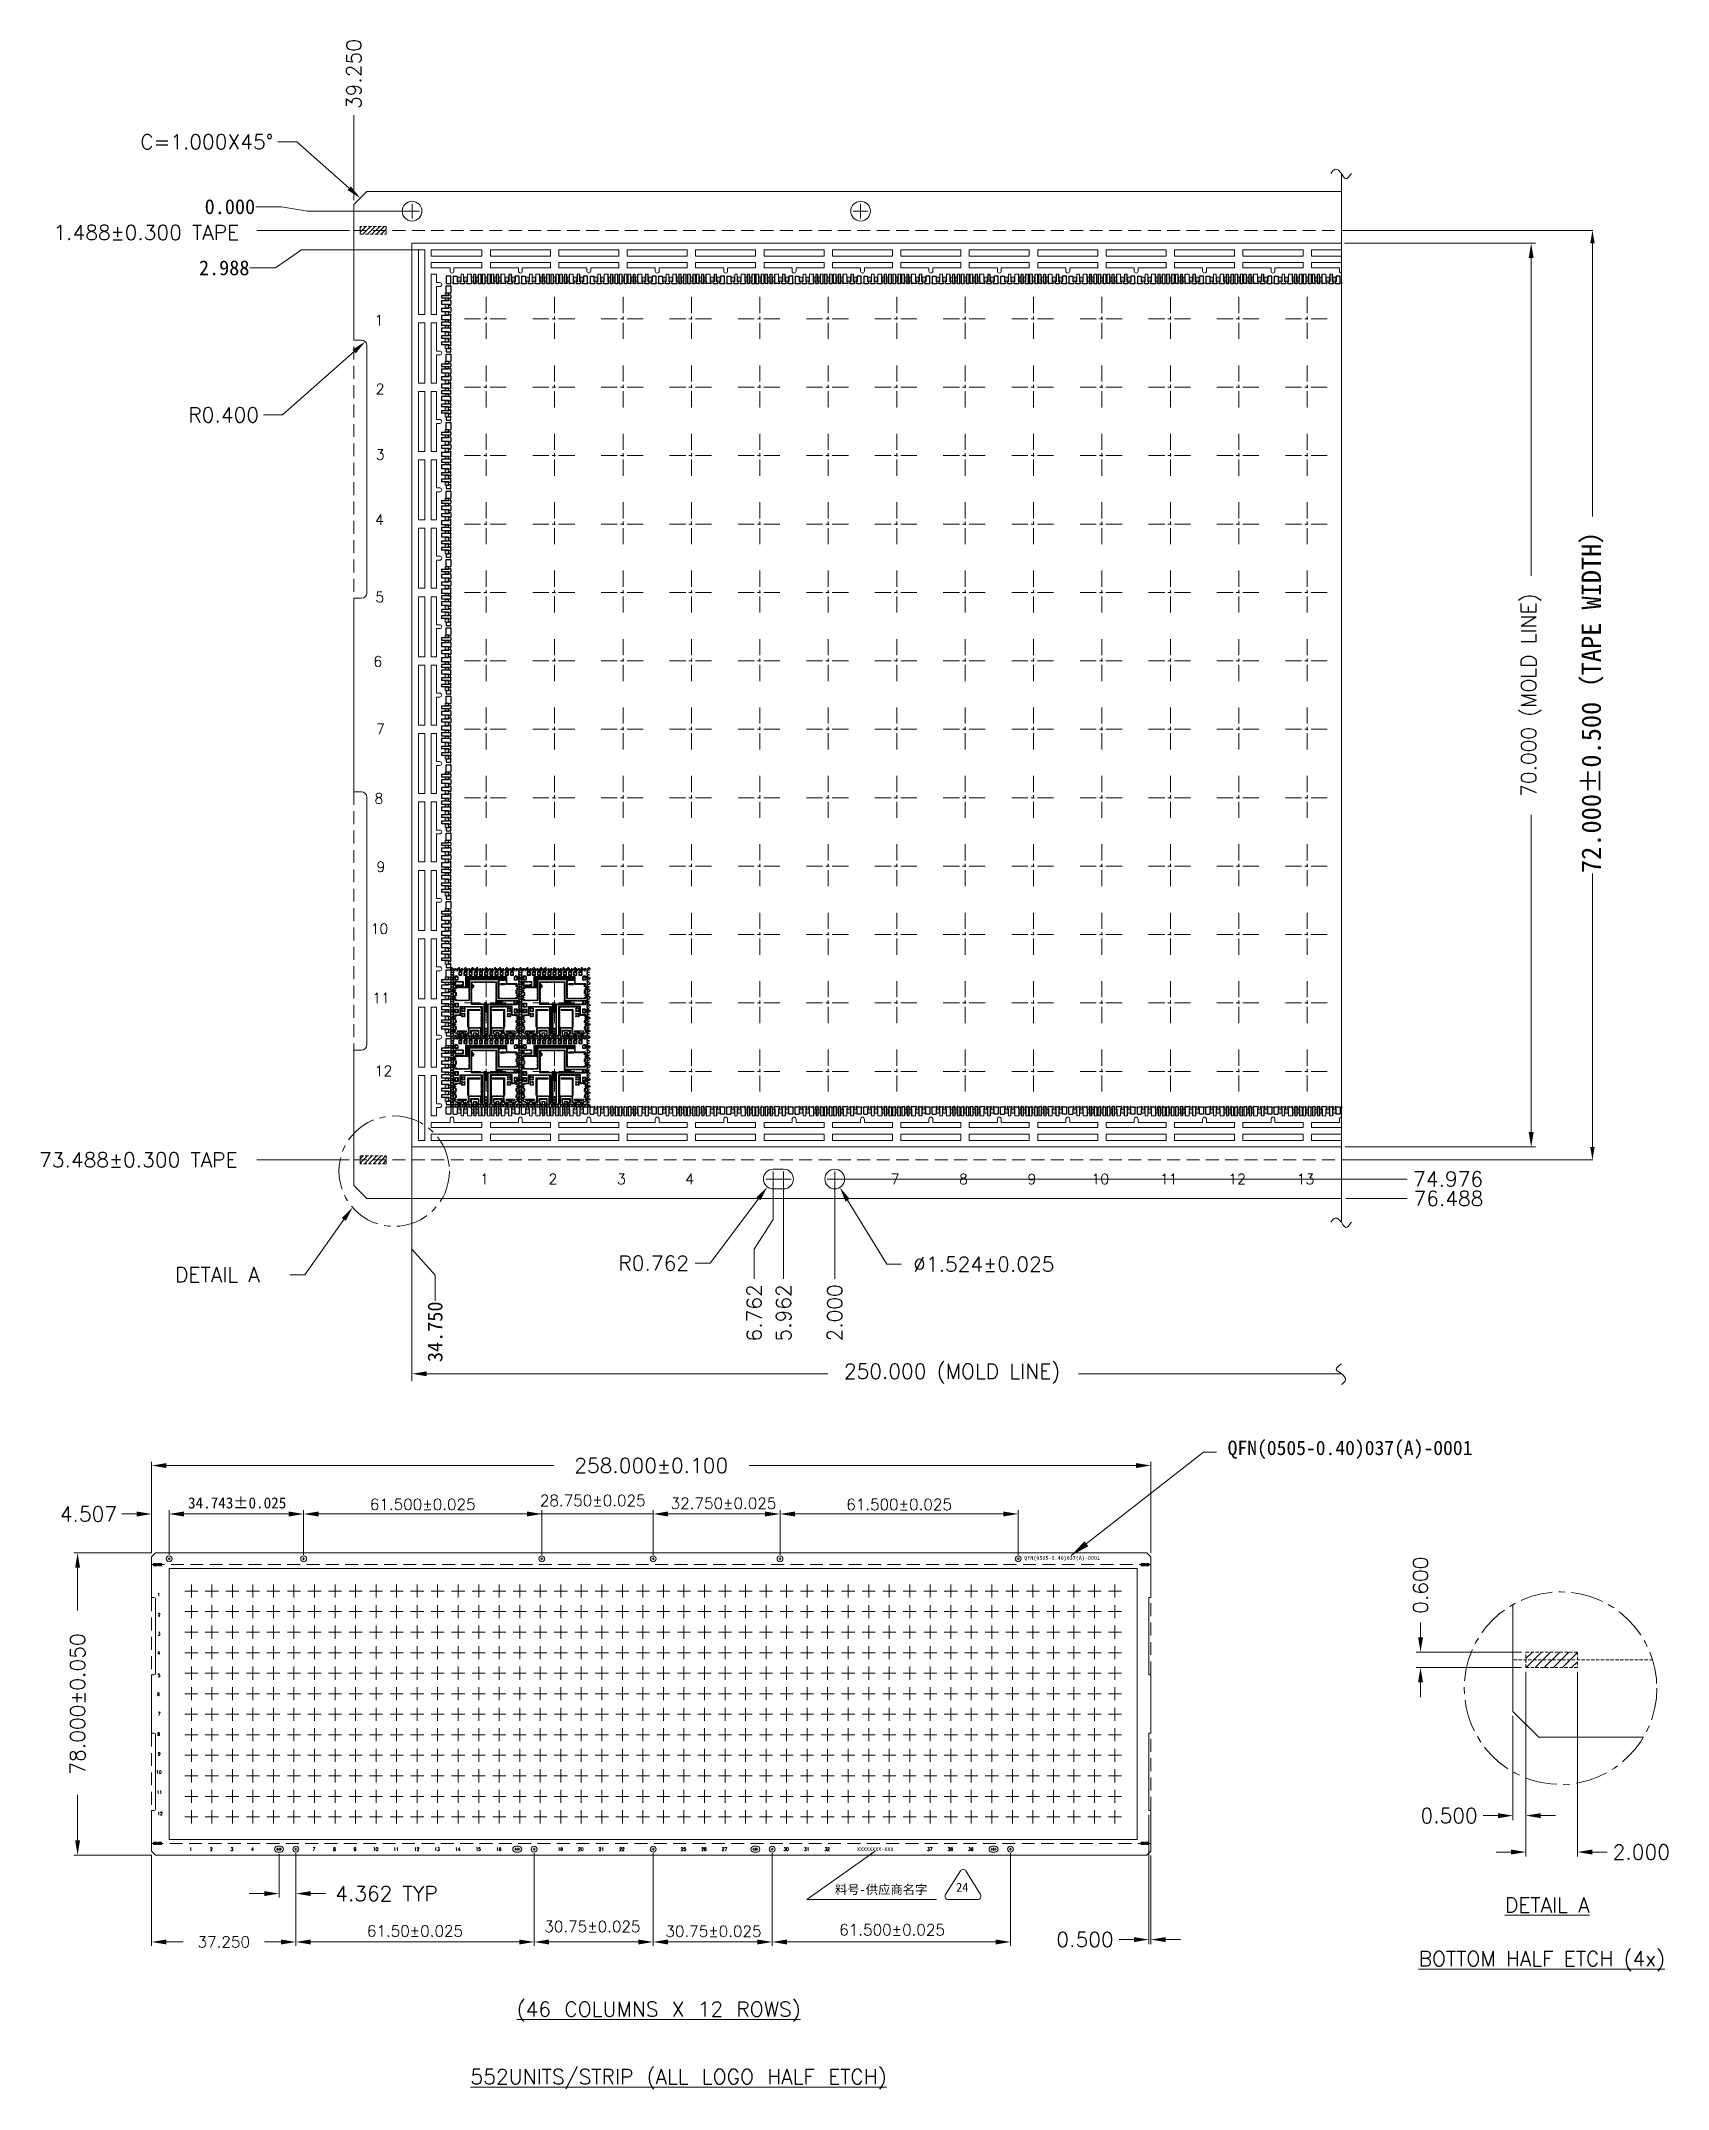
# Model space of a CAD drawing. Header units: millimetres. Extents: x 4066 to 4192, y 1600 to 1759.
import ezdxf

# ---------------------------------------------------------------- set-up
doc = ezdxf.new("R2010")
doc.units = ezdxf.units.MM
for name, pattern in [('CENTER', [2, 1.25, -0.25, 0.25, -0.25]), ('DASHED', [0.75, 0.5, -0.25]), ('HIDDEN', [0.375, 0.25, -0.125])]:
    doc.linetypes.add(name, pattern=pattern)
for name, color, linetype in [('1', 7, 'Continuous'), ('1D', 4, 'Continuous'), ('EACH', 4, 'Continuous'), ('pkg', 2, 'DASHED'), ('中心线', 1, 'CENTER'), ('标注', 4, 'Continuous')]:
    doc.layers.add(name, color=color, linetype=linetype)
for name, color, linetype, lineweight in [('AM_8', 3, 'Continuous', 15), ('Half-etch', 6, 'Continuous', 5), ('标注线', 3, 'Continuous', 18)]:
    doc.layers.add(name, color=color, linetype=linetype, lineweight=lineweight)
doc.styles.add('SIMPLEX', font='SIMPLEX')
doc.styles.get("Standard").update_dxf_attribs({"font": 'SimSun.ttf'})
doc.styles.add('宋体', font='SimSun.ttf')
doc.dimstyles.new('ISO-25', dxfattribs={"dimtxt": 0.1, "dimasz": 0.08, "dimexe": 0.015, "dimexo": 0.015, "dimgap": 0.02, "dimtad": 0, "dimzin": 1, "dimdsep": 46, "dimtxsty": 'Standard', "dimcen": 0.1, "dimadec": 0, "dimazin": 0, "dimtfac": 1, "dimtmove": 0, "dimatfit": 3, "dimfxl": 1, "dimarcsym": 0})
doc.dimstyles.get("Standard").update_dxf_attribs({"dimtxt": 0.18, "dimasz": 0.18, "dimexe": 0.18, "dimexo": 0.0625, "dimgap": 0.09, "dimtad": 0, "dimtih": 1, "dimtoh": 1, "dimdec": 4, "dimzin": 0, "dimdsep": 46, "dimtxsty": 'Standard', "dimcen": 0.09, "dimadec": 0, "dimazin": 0, "dimtfac": 1, "dimtdec": 4, "dimtofl": 0, "dimtmove": 0, "dimatfit": 3, "dimfxl": 1, "dimtolj": 1, "dimtzin": 0, "dimarcsym": 0})
pattern_1 = [(236.3099, (0.03048, 0.03556), (-0.050800067793, -0.101599977535), [0.018316194, -0.1648457968]), (236.3099, (0.031496, 0.032512), (-0.050800067793, -0.101599977535), [0.0109897164, -0.1721722744]), (236.3099, (0.0254, 0.032512), (-0.050800067793, -0.101599977535), [0.0109897164, -0.1721722744])]
pattern_2 = [(45, (4112.096164, 1682.77393), (-0.04419417, 0.04419417), []), (135, (4112.096164, 1682.77393), (-0.04419417, -0.04419417), [])]
pattern_3 = [(45, (4117.396164, 1682.77393), (-0.04419417, 0.04419417), []), (135, (4117.396164, 1682.77393), (-0.04419417, -0.04419417), [])]
pattern_4 = [(45, (4117.396164, 1677.47393), (-0.04419417, 0.04419417), []), (135, (4117.396164, 1677.47393), (-0.04419417, -0.04419417), [])]
pattern_5 = [(45, (4112.096164, 1677.47393), (-0.04419417, 0.04419417), []), (135, (4112.096164, 1677.47393), (-0.04419417, -0.04419417), [])]

msp = doc.modelspace()

# ---------------------------------------------------------------- texts
at = {"layer": '1D', "color": 1, "lineweight": 5, "attachment_point": 5, "style": '宋体'}
for s, insert, char_height in [('{\\Fsimplex|c134;1}', (4092.2964, 1737.2576, 0.0205), 0.8), ('{\\Fsimplex|c134;2}', (4092.3717, 1731.9435, 0.0205), 0.8), ('{\\Fsimplex|c134;3}', (4092.3808, 1726.8572, 0.0205), 0.8), ('{\\Fsimplex|c134;4}', (4092.3362, 1721.8152, 0.0205), 0.8), ('{\\Fsimplex|c134;5}', (4092.3473, 1715.8175, 0.0205), 0.8), ('{\\Fsimplex|c134;6}', (4092.1891, 1710.8351, 0.0205), 0.8), ('{\\Fsimplex|c134;7}', (4092.4026, 1705.5983, 0.0205), 0.8), ('{\\Fsimplex|c134;8}', (4092.276, 1700.2213, 0.0205), 0.8), ('{\\Fsimplex|c134;9}', (4092.4307, 1694.9243, 0.0205), 0.8), ('{\\Fsimplex|c134;10}', (4092.3191, 1690.1178, 0.0205), 0.8), ('{\\Fsimplex|c134;11}', (4092.4523, 1684.7494, 0.0205), 0.8), ('{\\Fsimplex|c134;12}', (4092.6281, 1679.1078, 0.0205), 0.8), ('{\\Fsimplex|c0;1}', (4100.4635, 1670.7334, 0.0291), 0.8), ('{\\Fsimplex|c0;2}', (4105.7635, 1670.7334, 0.0291), 0.8), ('{\\Fsimplex|c0;3}', (4111.0635, 1670.7334, 0.0291), 0.8), ('{\\Fsimplex|c0;4}', (4116.3635, 1670.7334, 0.0291), 0.8), ('{\\Fsimplex|c0;7}', (4132.2635, 1670.7334, 0.0291), 0.8), ('{\\Fsimplex|c0;8}', (4137.5635, 1670.7334, 0.0291), 0.8), ('{\\Fsimplex|c0;9}', (4142.8635, 1670.7334, 0.0291), 0.8), ('{\\Fsimplex|c0;10}', (4148.1635, 1670.7334, 0.0291), 0.8), ('{\\Fsimplex|c0;11}', (4153.4635, 1670.7334, 0.0291), 0.8), ('{\\Fsimplex|c0;12}', (4158.7635, 1670.7334, 0.0291), 0.8), ('{\\Fsimplex|c0;13}', (4164.0635, 1670.7334, 0.0291), 0.8), ('{\\Fsimplex|c134;1}', (4075.2282, 1638.5301, 0.0266), 0.24), ('{\\Fsimplex|c134;2}', (4075.2502, 1636.9814, 0.0266), 0.24), ('{\\Fsimplex|c134;4}', (4075.2398, 1634.0297, 0.0266), 0.24), ('{\\Fsimplex|c134;3}', (4075.2528, 1635.4991, 0.0266), 0.24), ('{\\Fsimplex|c134;5}', (4075.2431, 1632.2818, 0.0266), 0.24), ('{\\Fsimplex|c134;6}', (4075.1969, 1630.8298, 0.0266), 0.24), ('{\\Fsimplex|c134;7}', (4075.2592, 1629.3037, 0.0266), 0.24), ('{\\Fsimplex|c134;8}', (4075.2223, 1627.7366, 0.0266), 0.24), ('{\\Fsimplex|c134;9}', (4075.2674, 1626.193, 0.0266), 0.24), ('{\\Fsimplex|c134;10}', (4075.2348, 1624.7922, 0.0266), 0.24), ('{\\Fsimplex|c134;11}', (4075.2736, 1623.2277, 0.0266), 0.24), ('{\\Fsimplex|c134;12}', (4075.3249, 1621.5836, 0.0266), 0.24), ('{\\Fsimplex|c0;1}', (4077.715, 1618.8217, 0.0291), 0.24), ('{\\Fsimplex|c0;2}', (4079.305, 1618.8217, 0.0291), 0.24), ('{\\Fsimplex|c0;3}', (4080.895, 1618.8217, 0.0291), 0.24), ('{\\Fsimplex|c0;4}', (4082.485, 1618.8217, 0.0291), 0.24), ('{\\Fsimplex|c0;7}', (4087.255, 1618.8217, 0.0291), 0.24), ('{\\Fsimplex|c0;8}', (4088.845, 1618.8217, 0.0291), 0.24), ('{\\Fsimplex|c0;9}', (4090.435, 1618.8217, 0.0291), 0.24), ('{\\Fsimplex|c0;10}', (4092.025, 1618.8217, 0.0291), 0.24), ('{\\Fsimplex|c0;11}', (4093.615, 1618.8217, 0.0291), 0.24), ('{\\Fsimplex|c0;12}', (4095.205, 1618.8217, 0.0291), 0.24), ('{\\Fsimplex|c0;13}', (4096.795, 1618.8217, 0.0291), 0.24), ('{\\Fsimplex|c0;14}', (4098.385, 1618.8217, 0.0291), 0.24), ('{\\Fsimplex|c0;15}', (4099.975, 1618.8217, 0.0291), 0.24), ('{\\Fsimplex|c0;16}', (4101.565, 1618.8217, 0.0291), 0.24), ('{\\Fsimplex|c0;19}', (4106.335, 1618.8217, 0.0291), 0.24), ('{\\Fsimplex|c0;20}', (4107.925, 1618.8217, 0.0291), 0.24), ('{\\Fsimplex|c0;21}', (4109.515, 1618.8217, 0.0291), 0.24), ('{\\Fsimplex|c0;22}', (4111.105, 1618.8217, 0.0291), 0.24), ('{\\Fsimplex|c0;25}', (4115.875, 1618.8217, 0.0291), 0.24), ('{\\Fsimplex|c0;26}', (4117.465, 1618.8217, 0.0291), 0.24), ('{\\Fsimplex|c0;27}', (4119.055, 1618.8217, 0.0291), 0.24), ('{\\Fsimplex|c0;30}', (4123.825, 1618.8217, 0.0291), 0.24), ('{\\Fsimplex|c0;31}', (4125.415, 1618.8217, 0.0291), 0.24), ('{\\Fsimplex|c0;32}', (4127.005, 1618.8217, 0.0291), 0.24), ('{\\Fsimplex|c0;37}', (4134.955, 1618.8217, 0.0291), 0.24), ('{\\Fsimplex|c0;38}', (4136.545, 1618.8217, 0.0291), 0.24), ('{\\Fsimplex|c0;39}', (4138.135, 1618.8217, 0.0291), 0.24)]:
    msp.add_mtext(s, dxfattribs=dict(at, insert=insert, char_height=char_height))
at = {"layer": '标注', "lineweight": 5, "insert": (4130.728, 1618.8217, 0.0291), "char_height": 0.3, "width": 11.485466, "attachment_point": 5, "style": '宋体'}
msp.add_mtext('{\\fSimSun|b0|i0|c134|p2;\\C4;XXXXXXXX-XXX}', dxfattribs=at)
at = {"layer": '标注', "color": 4, "linetype": 'ByBlock', "lineweight": 5, "char_height": 0.7, "attachment_point": 5, "style": '宋体'}
for s, insert, width in [('料号-供应商名字', (4131.1936, 1615.6533, 0.0409), 16.428571), ('24', (4137.473, 1615.8666, 0.0409), 0.968274)]:
    msp.add_mtext(s, dxfattribs=dict(at, insert=insert, width=width))
at = {"layer": '标注', "lineweight": 5, "char_height": 1.15, "attachment_point": 5, "style": 'SIMPLEX'}
for s, insert in [('{\\Ftxt.shx|c0;\\L(46 COLUMNS X 12 ROWS)}', (4113.9577, 1606.2329, -0.0729)), ('{\\Ftxt.shx|c0;\\L552UNITS/STRIP (ALL LOGO HALF ETCH)}', (4115.4949, 1601.0067, -0.0729))]:
    msp.add_mtext(s, dxfattribs=dict(at, insert=insert))
at = {"layer": '标注线', "lineweight": 5, "style": 'SIMPLEX'}
msp.add_text('DETAIL A', height=1.15, dxfattribs=at).set_placement((4076.4943, 1662.75, 0.0291))
at = {"layer": '标注线', "lineweight": 5, "char_height": 1.15, "attachment_point": 5, "rotation": 90, "style": 'SIMPLEX'}
for s, insert in [('\\A1;39.250', (4090.3431, 1756.3315, 0.0291)), ('70.000 (MOLD LINE)', (4181.5424, 1708.2214, 0.0291)), ('\\A1;6.762', (4121.3493, 1660.3633, 0.0291)), ('\\A1;5.962', (4123.6311, 1660.3633, 0.0291)), ('\\A1;2.000', (4127.5931, 1660.3633, 0.0291)), ('\\A1;0.600', (4172.9738, 1639.2678, 0.0291)), ('78.000±0.050', (4068.9426, 1630.0681, 0.0291))]:
    msp.add_mtext(s, dxfattribs=dict(at, insert=insert))
at = {"layer": '标注线', "lineweight": 5, "char_height": 1.15, "style": 'SIMPLEX'}
for s, insert, width, attachment_point in [('C=1.000X45°', (4084.1019, 1751.6572, 0.0291), 17.572, 3), ('\\A1;R0.400', (4082.9946, 1729.3485, 0.0291), 0.785008, 9)]:
    msp.add_mtext(s, dxfattribs=dict(at, insert=insert, width=width, attachment_point=attachment_point))
at = {"layer": '标注线', "lineweight": 5, "attachment_point": 5}
for s, insert, char_height, style in [('1.488±0.300 TAPE', (4074.2616, 1744.0627, 0.0291), 1.15, 'SIMPLEX'), ('73.488±0.300 TAPE', (4073.6449, 1672.2214, 0.0291), 1.15, 'SIMPLEX'), ('\\A1;74.976', (4175.1059, 1670.7334, 0.0291), 1.15, 'SIMPLEX'), ('\\A1;76.488', (4175.1333, 1669.2214, 0.0291), 1.15, 'SIMPLEX'), ('\\A1;R0.762', (4113.5728, 1664.2146, 0.0291), 1.15, 'SIMPLEX'), ('\\A1;∅1.524±0.025', (4139.1398, 1664.1355, 0.0291), 1.15, 'SIMPLEX'), ('250.000 (MOLD LINE)', (4136.6761, 1655.6484, 0.0291), 1.15, 'SIMPLEX'), ('QFN(0505-0.40)037(A)-0001', (4167.5121, 1649.7598, 0.0291), 1.115046, '宋体'), ('258.000±0.100', (4113.3789, 1648.5392, 0.0291), 1.15, 'SIMPLEX'), ('4.507', (4069.7789, 1644.7859, 0.0291), 1.15, 'SIMPLEX'), ('61.500±0.025', (4095.6789, 1645.5321, 0.0291), 0.860438, 'SIMPLEX'), ('28.750±0.025', (4108.8466, 1645.8284, 0.0291), 0.860438, 'SIMPLEX'), ('32.750±0.025', (4118.9787, 1645.6131, 0.0291), 0.860438, 'SIMPLEX'), ('61.500±0.025', (4132.5789, 1645.5231, 0.0291), 0.860438, 'SIMPLEX'), ('QFN(0505-0.40)037(A)-0001', (4145.2068, 1641.3424, 0.0291), 0.3, '宋体'), ('\\A1;0.500', (4175.1853, 1621.4181, 0.0291), 1.15, 'SIMPLEX'), ('\\A1;2.000', (4190.0753, 1618.5979, 0.0291), 1.15, 'SIMPLEX'), ('4.362 TYP', (4092.8622, 1615.3782, 0.0291), 1.15, 'SIMPLEX'), ('{\\LDETAIL A}', (4182.7847, 1614.5015, 0.0101), 1.15, 'SIMPLEX'), ('37.250', (4080.2664, 1611.6329, 0.0291), 0.86044, 'SIMPLEX'), ('61.50±0.025', (4095.0789, 1612.4823, 0.0291), 0.860438, 'SIMPLEX'), ('30.75±0.025', (4108.8207, 1612.8275, 0.0291), 0.860438, 'SIMPLEX'), ('30.75±0.025', (4118.2007, 1612.4628, 0.0291), 0.860438, 'SIMPLEX'), ('61.500±0.025', (4132.0378, 1612.5759, 0.0291), 0.860438, 'SIMPLEX'), ('\\A1;0.500', (4146.9839, 1611.8182, 0.0291), 1.15, 'SIMPLEX'), ('{\\LBOTTOM HALF ETCH (4x)}', (4182.3638, 1610.148, 0.0101), 1.15, 'SIMPLEX')]:
    msp.add_mtext(s, dxfattribs=dict(at, insert=insert, char_height=char_height, style=style))
at = {"layer": '标注线', "lineweight": 5, "insert": (4081.3035, 1645.6391, 0.0291), "char_height": 0.860438, "attachment_point": 5}
msp.add_mtext('34.743±0.025', dxfattribs=at)

# ---------------------------------------------------------------- blocks, each defined once
blk = doc.blocks.new('*D14')
at = {"layer": 'Defpoints', "color": 0, "transparency": 16777216}
for p in [(4082.74, 1746.05), (4094.85, 1745.71), (4094.85, 1745.71)]:
    blk.add_point(p, dxfattribs=at)
at = {"layer": '标注线', "color": 0, "lineweight": 5, "transparency": 16777216}
for p, q in [((4084.74, 1746.05), (4082.74, 1746.05)), ((4086.74, 1745.71), (4084.74, 1746.05)), ((4094.84, 1745.71), (4086.74, 1745.71))]:
    blk.add_line(p, q, dxfattribs=at)
at = {"layer": '标注线', "color": 0, "lineweight": 5, "transparency": 16777216, "insert": (4080.74, 1746.05), "char_height": 1.15, "attachment_point": 5}
blk.add_mtext('0.000', dxfattribs=at)
blk = doc.blocks.new('*D35')
at = {"layer": 'Defpoints', "color": 0, "transparency": 16777216}
for p in [(4167.07, 1744.22), (4167.07, 1672.22), (4186.29, 1672.22)]:
    blk.add_point(p, dxfattribs=at)
at = {"layer": '标注线', "color": 0, "lineweight": 5, "transparency": 16777216}
for p, q in [((4167.09, 1744.22), (4186.31, 1744.22)), ((4186.29, 1743.22), (4186.29, 1722.05)), ((4186.29, 1673.22), (4186.29, 1694.4)), ((4167.09, 1672.22), (4186.31, 1672.22))]:
    blk.add_line(p, q, dxfattribs=at)
at = {"layer": '标注线', "color": 0, "transparency": 16777216}
for points in [[(4186.46, 1743.22), (4186.12, 1743.22), (4186.29, 1744.22)], [(4186.12, 1673.22), (4186.46, 1673.22), (4186.29, 1672.22)]]:
    blk.add_solid(points, dxfattribs=at)
at = {"layer": '标注线', "color": 0, "lineweight": 5, "transparency": 16777216, "insert": (4186.29, 1708.22), "char_height": 1.5, "attachment_point": 5, "rotation": 90}
blk.add_mtext('72.000±0.500（TAPE WIDTH）', dxfattribs=at)
blk = doc.blocks.new('*D37')
at = {"layer": 'Defpoints', "color": 0, "transparency": 16777216}
for p in [(4094.85, 1745.71), (4095.34, 1742.72), (4082.28, 1741.31)]:
    blk.add_point(p, dxfattribs=at)
at = {"layer": '标注线', "color": 0, "lineweight": 5, "transparency": 16777216}
for p, q in [((4086.28, 1742.72), (4084.28, 1741.31)), ((4095.33, 1742.72), (4086.28, 1742.72)), ((4084.28, 1741.31), (4082.28, 1741.31))]:
    blk.add_line(p, q, dxfattribs=at)
at = {"layer": '标注线', "color": 0, "lineweight": 5, "transparency": 16777216, "insert": (4080.3, 1741.31), "char_height": 1.15, "attachment_point": 5}
blk.add_mtext('2.988', dxfattribs=at)
blk = doc.blocks.new('*D39')
at = {"layer": 'Defpoints', "color": 0, "transparency": 16777216}
for p in [(4129.59, 1745.71), (4094.84, 1673.22), (4096.64, 1661.29)]:
    blk.add_point(p, dxfattribs=at)
at = {"layer": '标注线', "color": 0, "lineweight": 5, "transparency": 16777216}
for p, q in [((4094.84, 1673.21), (4094.84, 1665.29)), ((4094.84, 1665.29), (4096.64, 1663.29)), ((4096.64, 1663.29), (4096.64, 1661.29))]:
    blk.add_line(p, q, dxfattribs=at)
at = {"layer": '标注线', "color": 0, "lineweight": 5, "transparency": 16777216, "insert": (4096.64, 1658.9), "char_height": 1.15, "attachment_point": 5, "rotation": 90}
blk.add_mtext('34.750', dxfattribs=at)

# ---------------------------------------------------------------- dimensions: what is measured, and where the dimension line sits
at = {"layer": '标注线', "lineweight": 5}
for feature_location, offset, dtype, origin, picture, middle in [((4094.8501005697, 1745.7094261022), (-12.1118135709, 0.3403265931), 0, (4094.8501005697, 1745.7094261022), '*D14', (4080.7427283396, 1746.0497526953)), ((4095.3431, 1742.7214), (-13.0616, -1.4093), 0, (4094.8501, 1745.7094), '*D37', (4080.2956, 1741.3121)), ((4094.8431, 1673.2214), (1.7975, -11.9287), 1, (4129.5931, 1745.7094), '*D39', (4096.6406, 1658.8956))]:
    dim = msp.add_ordinate_dim(feature_location=feature_location, offset=offset, dtype=dtype, origin=origin, dimstyle='ISO-25', override={"dimtxt": 1.15, "dimasz": 1, "dimdec": 3, "dimfxl": 0.0072, "dimlwe": 5, "dimarcsym": 2}, dxfattribs=at)
    dim.commit()
    dim.dimension.update_dxf_attribs({"geometry": picture, "text_midpoint": middle})
dim = msp.add_linear_dim(base=(4186.2902, 1672.2214), p1=(4167.0712, 1744.2214, 0.0291), p2=(4167.0712, 1672.2214, 0.0291), angle=90, text='72.000±0.500（TAPE WIDTH）', dimstyle='ISO-25', override={"dimtxt": 1.5, "dimasz": 1, "dimfxl": 0.0072, "dimlwd": 5, "dimlwe": 5, "dimarcsym": 2}, dxfattribs=at)
dim.commit()
dim.dimension.update_dxf_attribs({"geometry": '*D35', "text_midpoint": (4186.2902, 1708.2214)})

# ---------------------------------------------------------------- hatches: boundary and pattern name
at = {"layer": '1D', "lineweight": 5}
h = msp.add_hatch(dxfattribs=at)
h.set_pattern_fill('ANSI31', color=256, scale=2, style=0)
h.set_pattern_definition([(45, (4129.5931, 1745.70943), (-0.1767767, 0.1767767), [])])
h.paths.add_polyline_path([(4090.8431, 1744.5214), (4090.8431, 1743.9214), (4092.8431, 1743.9214), (4092.8431, 1744.5214)])
h.paths.add_polyline_path([(4090.8431, 1671.9214), (4090.8431, 1672.5214), (4092.8431, 1672.5214), (4092.8431, 1671.9214)])
h = msp.add_hatch(dxfattribs=at)
h.set_pattern_fill('ANSI31', color=256, scale=0.6, style=0)
h.set_pattern_definition([(45, (3795.25885, 1640.641675), (-0.053033009, 0.053033009), [])])
h.paths.add_polyline_path([(4074.8289, 1640.9581), (4074.8289, 1640.7781), (4075.4289, 1640.7781), (4075.4289, 1640.9581)])
h.paths.add_polyline_path([(4074.8289, 1619.1781), (4074.8289, 1619.3581), (4075.4289, 1619.3581), (4075.4289, 1619.1781)])
h.paths.add_polyline_path([(4151.9289, 1619.1781), (4151.9289, 1619.3581), (4151.3289, 1619.3581), (4151.3289, 1619.1781)])
h.paths.add_polyline_path([(4151.9289, 1640.9581), (4151.9289, 1640.7781), (4151.3289, 1640.7781), (4151.3289, 1640.9581)])
h = msp.add_hatch(dxfattribs=at)
h.set_pattern_fill('ANSI31', color=256, scale=4, style=0)
h.set_pattern_definition([(45, (3661.0486, 1717.37435), (-0.3535534, 0.3535534), [])])
h.paths.add_polyline_path([(4181.1303, 1632.8933), (4181.1303, 1634.0933), (4185.1303, 1634.0933), (4185.1303, 1632.8933)])
at = {"layer": 'AM_8', "linetype": 'ByBlock'}
h = msp.add_hatch(dxfattribs=at)
h.set_pattern_fill('GLASS', color=3, scale=0.002)
h.set_pattern_definition([(123.6901, (0.03048, 3416.407292), (-0.050800067793, 0.101599977535), [0.018316194, -0.1648457968]), (123.6901, (0.031496, 3416.41034), (-0.050800067793, 0.101599977535), [0.0109897164, -0.1721722744]), (123.6901, (0.0254, 3416.41034), (-0.050800067793, 0.101599977535), [0.0109897164, -0.1721722744])])
h.paths.add_polyline_path([(4098.3681, 1740.5964), (4098.3681, 1740.2964), (4098.6181, 1740.2964), (4098.6181, 1740.5964)])
h.paths.add_polyline_path([(4098.8681, 1740.5964), (4098.8681, 1740.2964), (4099.1181, 1740.2964), (4099.1181, 1740.5964)])
h.paths.add_polyline_path([(4102.0681, 1740.2964), (4102.0681, 1740.5964), (4102.3181, 1740.5964), (4102.3181, 1740.2964)])
h.paths.add_polyline_path([(4102.5681, 1740.2964), (4102.5681, 1740.5964), (4102.8181, 1740.5964), (4102.8181, 1740.2964)])
h.paths.add_polyline_path([(4099.4681, 1740.2964), (4099.4681, 1740.5964), (4099.6181, 1740.5964), (4099.6181, 1740.2964)])
h.paths.add_polyline_path([(4099.8181, 1740.2964), (4099.8181, 1740.5964), (4099.9681, 1740.5964), (4099.9681, 1740.2964)])
h.paths.add_polyline_path([(4101.5681, 1740.2964), (4101.5681, 1740.5964), (4101.7181, 1740.5964), (4101.7181, 1740.2964)])
h.paths.add_polyline_path([(4101.2181, 1740.2964), (4101.2181, 1740.5964), (4101.3681, 1740.5964), (4101.3681, 1740.2964)])
h.paths.add_polyline_path([(4100.5181, 1740.2964), (4100.5181, 1740.5964), (4100.6681, 1740.5964), (4100.6681, 1740.2964)])
h = msp.add_hatch(dxfattribs=at)
h.set_pattern_fill('GLASS', color=3, scale=0.002)
h.set_pattern_definition([(123.6901, (5.33048, 3416.407292), (-0.050800067793, 0.101599977535), [0.018316194, -0.1648457968]), (123.6901, (5.331496, 3416.41034), (-0.050800067793, 0.101599977535), [0.0109897164, -0.1721722744]), (123.6901, (5.3254, 3416.41034), (-0.050800067793, 0.101599977535), [0.0109897164, -0.1721722744])])
h.paths.add_polyline_path([(4103.6681, 1740.5964), (4103.6681, 1740.2964), (4103.9181, 1740.2964), (4103.9181, 1740.5964)])
h.paths.add_polyline_path([(4104.1681, 1740.5964), (4104.1681, 1740.2964), (4104.4181, 1740.2964), (4104.4181, 1740.5964)])
h.paths.add_polyline_path([(4107.3681, 1740.2964), (4107.3681, 1740.5964), (4107.6181, 1740.5964), (4107.6181, 1740.2964)])
h.paths.add_polyline_path([(4107.8681, 1740.2964), (4107.8681, 1740.5964), (4108.1181, 1740.5964), (4108.1181, 1740.2964)])
h.paths.add_polyline_path([(4104.7681, 1740.2964), (4104.7681, 1740.5964), (4104.9181, 1740.5964), (4104.9181, 1740.2964)])
h.paths.add_polyline_path([(4105.1181, 1740.2964), (4105.1181, 1740.5964), (4105.2681, 1740.5964), (4105.2681, 1740.2964)])
h.paths.add_polyline_path([(4106.8681, 1740.2964), (4106.8681, 1740.5964), (4107.0181, 1740.5964), (4107.0181, 1740.2964)])
h.paths.add_polyline_path([(4106.5181, 1740.2964), (4106.5181, 1740.5964), (4106.6681, 1740.5964), (4106.6681, 1740.2964)])
h.paths.add_polyline_path([(4105.8181, 1740.2964), (4105.8181, 1740.5964), (4105.9681, 1740.5964), (4105.9681, 1740.2964)])
h = msp.add_hatch(dxfattribs=at)
h.set_pattern_fill('GLASS', color=3, scale=0.002)
h.set_pattern_definition([(123.6901, (10.63048, 3416.407292), (-0.050800067793, 0.101599977535), [0.018316194, -0.1648457968]), (123.6901, (10.631496, 3416.41034), (-0.050800067793, 0.101599977535), [0.0109897164, -0.1721722744]), (123.6901, (10.6254, 3416.41034), (-0.050800067793, 0.101599977535), [0.0109897164, -0.1721722744])])
h.paths.add_polyline_path([(4108.9681, 1740.5964), (4108.9681, 1740.2964), (4109.2181, 1740.2964), (4109.2181, 1740.5964)])
h.paths.add_polyline_path([(4109.4681, 1740.5964), (4109.4681, 1740.2964), (4109.7181, 1740.2964), (4109.7181, 1740.5964)])
h.paths.add_polyline_path([(4112.6681, 1740.2964), (4112.6681, 1740.5964), (4112.9181, 1740.5964), (4112.9181, 1740.2964)])
h.paths.add_polyline_path([(4113.1681, 1740.2964), (4113.1681, 1740.5964), (4113.4181, 1740.5964), (4113.4181, 1740.2964)])
h.paths.add_polyline_path([(4110.0681, 1740.2964), (4110.0681, 1740.5964), (4110.2181, 1740.5964), (4110.2181, 1740.2964)])
h.paths.add_polyline_path([(4110.4181, 1740.2964), (4110.4181, 1740.5964), (4110.5681, 1740.5964), (4110.5681, 1740.2964)])
h.paths.add_polyline_path([(4112.1681, 1740.2964), (4112.1681, 1740.5964), (4112.3181, 1740.5964), (4112.3181, 1740.2964)])
h.paths.add_polyline_path([(4111.8181, 1740.2964), (4111.8181, 1740.5964), (4111.9681, 1740.5964), (4111.9681, 1740.2964)])
h.paths.add_polyline_path([(4111.1181, 1740.2964), (4111.1181, 1740.5964), (4111.2681, 1740.5964), (4111.2681, 1740.2964)])
h = msp.add_hatch(dxfattribs=at)
h.set_pattern_fill('GLASS', color=3, scale=0.002)
h.set_pattern_definition([(123.6901, (15.93048, 3416.407292), (-0.050800067793, 0.101599977535), [0.018316194, -0.1648457968]), (123.6901, (15.931496, 3416.41034), (-0.050800067793, 0.101599977535), [0.0109897164, -0.1721722744]), (123.6901, (15.9254, 3416.41034), (-0.050800067793, 0.101599977535), [0.0109897164, -0.1721722744])])
h.paths.add_polyline_path([(4114.2681, 1740.5964), (4114.2681, 1740.2964), (4114.5181, 1740.2964), (4114.5181, 1740.5964)])
h.paths.add_polyline_path([(4114.7681, 1740.5964), (4114.7681, 1740.2964), (4115.0181, 1740.2964), (4115.0181, 1740.5964)])
h.paths.add_polyline_path([(4117.9681, 1740.2964), (4117.9681, 1740.5964), (4118.2181, 1740.5964), (4118.2181, 1740.2964)])
h.paths.add_polyline_path([(4118.4681, 1740.2964), (4118.4681, 1740.5964), (4118.7181, 1740.5964), (4118.7181, 1740.2964)])
h.paths.add_polyline_path([(4115.3681, 1740.2964), (4115.3681, 1740.5964), (4115.5181, 1740.5964), (4115.5181, 1740.2964)])
h.paths.add_polyline_path([(4115.7181, 1740.2964), (4115.7181, 1740.5964), (4115.8681, 1740.5964), (4115.8681, 1740.2964)])
h.paths.add_polyline_path([(4117.4681, 1740.2964), (4117.4681, 1740.5964), (4117.6181, 1740.5964), (4117.6181, 1740.2964)])
h.paths.add_polyline_path([(4117.1181, 1740.2964), (4117.1181, 1740.5964), (4117.2681, 1740.5964), (4117.2681, 1740.2964)])
h.paths.add_polyline_path([(4116.4181, 1740.2964), (4116.4181, 1740.5964), (4116.5681, 1740.5964), (4116.5681, 1740.2964)])
h = msp.add_hatch(dxfattribs=at)
h.set_pattern_fill('GLASS', color=3, scale=0.002)
h.set_pattern_definition([(123.6901, (21.23048, 3416.407292), (-0.050800067793, 0.101599977535), [0.018316194, -0.1648457968]), (123.6901, (21.231496, 3416.41034), (-0.050800067793, 0.101599977535), [0.0109897164, -0.1721722744]), (123.6901, (21.2254, 3416.41034), (-0.050800067793, 0.101599977535), [0.0109897164, -0.1721722744])])
h.paths.add_polyline_path([(4119.5681, 1740.5964), (4119.5681, 1740.2964), (4119.8181, 1740.2964), (4119.8181, 1740.5964)])
h.paths.add_polyline_path([(4120.0681, 1740.5964), (4120.0681, 1740.2964), (4120.3181, 1740.2964), (4120.3181, 1740.5964)])
h.paths.add_polyline_path([(4123.2681, 1740.2964), (4123.2681, 1740.5964), (4123.5181, 1740.5964), (4123.5181, 1740.2964)])
h.paths.add_polyline_path([(4123.7681, 1740.2964), (4123.7681, 1740.5964), (4124.0181, 1740.5964), (4124.0181, 1740.2964)])
h.paths.add_polyline_path([(4120.6681, 1740.2964), (4120.6681, 1740.5964), (4120.8181, 1740.5964), (4120.8181, 1740.2964)])
h.paths.add_polyline_path([(4121.0181, 1740.2964), (4121.0181, 1740.5964), (4121.1681, 1740.5964), (4121.1681, 1740.2964)])
h.paths.add_polyline_path([(4122.7681, 1740.2964), (4122.7681, 1740.5964), (4122.9181, 1740.5964), (4122.9181, 1740.2964)])
h.paths.add_polyline_path([(4122.4181, 1740.2964), (4122.4181, 1740.5964), (4122.5681, 1740.5964), (4122.5681, 1740.2964)])
h.paths.add_polyline_path([(4121.7181, 1740.2964), (4121.7181, 1740.5964), (4121.8681, 1740.5964), (4121.8681, 1740.2964)])
h = msp.add_hatch(dxfattribs=at)
h.set_pattern_fill('GLASS', color=3, scale=0.002)
h.set_pattern_definition([(123.6901, (26.53048, 3416.407292), (-0.050800067793, 0.101599977535), [0.018316194, -0.1648457968]), (123.6901, (26.531496, 3416.41034), (-0.050800067793, 0.101599977535), [0.0109897164, -0.1721722744]), (123.6901, (26.5254, 3416.41034), (-0.050800067793, 0.101599977535), [0.0109897164, -0.1721722744])])
h.paths.add_polyline_path([(4124.8681, 1740.5964), (4124.8681, 1740.2964), (4125.1181, 1740.2964), (4125.1181, 1740.5964)])
h.paths.add_polyline_path([(4125.3681, 1740.5964), (4125.3681, 1740.2964), (4125.6181, 1740.2964), (4125.6181, 1740.5964)])
h.paths.add_polyline_path([(4128.5681, 1740.2964), (4128.5681, 1740.5964), (4128.8181, 1740.5964), (4128.8181, 1740.2964)])
h.paths.add_polyline_path([(4129.0681, 1740.2964), (4129.0681, 1740.5964), (4129.3181, 1740.5964), (4129.3181, 1740.2964)])
h.paths.add_polyline_path([(4125.9681, 1740.2964), (4125.9681, 1740.5964), (4126.1181, 1740.5964), (4126.1181, 1740.2964)])
h.paths.add_polyline_path([(4126.3181, 1740.2964), (4126.3181, 1740.5964), (4126.4681, 1740.5964), (4126.4681, 1740.2964)])
h.paths.add_polyline_path([(4128.0681, 1740.2964), (4128.0681, 1740.5964), (4128.2181, 1740.5964), (4128.2181, 1740.2964)])
h.paths.add_polyline_path([(4127.7181, 1740.2964), (4127.7181, 1740.5964), (4127.8681, 1740.5964), (4127.8681, 1740.2964)])
h.paths.add_polyline_path([(4127.0181, 1740.2964), (4127.0181, 1740.5964), (4127.1681, 1740.5964), (4127.1681, 1740.2964)])
h = msp.add_hatch(dxfattribs=at)
h.set_pattern_fill('GLASS', color=3, scale=0.002)
h.set_pattern_definition([(123.6901, (31.83048, 3416.407292), (-0.050800067793, 0.101599977535), [0.018316194, -0.1648457968]), (123.6901, (31.831496, 3416.41034), (-0.050800067793, 0.101599977535), [0.0109897164, -0.1721722744]), (123.6901, (31.8254, 3416.41034), (-0.050800067793, 0.101599977535), [0.0109897164, -0.1721722744])])
h.paths.add_polyline_path([(4130.1681, 1740.5964), (4130.1681, 1740.2964), (4130.4181, 1740.2964), (4130.4181, 1740.5964)])
h.paths.add_polyline_path([(4130.6681, 1740.5964), (4130.6681, 1740.2964), (4130.9181, 1740.2964), (4130.9181, 1740.5964)])
h.paths.add_polyline_path([(4133.8681, 1740.2964), (4133.8681, 1740.5964), (4134.1181, 1740.5964), (4134.1181, 1740.2964)])
h.paths.add_polyline_path([(4134.3681, 1740.2964), (4134.3681, 1740.5964), (4134.6181, 1740.5964), (4134.6181, 1740.2964)])
h.paths.add_polyline_path([(4131.2681, 1740.2964), (4131.2681, 1740.5964), (4131.4181, 1740.5964), (4131.4181, 1740.2964)])
h.paths.add_polyline_path([(4131.6181, 1740.2964), (4131.6181, 1740.5964), (4131.7681, 1740.5964), (4131.7681, 1740.2964)])
h.paths.add_polyline_path([(4133.3681, 1740.2964), (4133.3681, 1740.5964), (4133.5181, 1740.5964), (4133.5181, 1740.2964)])
h.paths.add_polyline_path([(4133.0181, 1740.2964), (4133.0181, 1740.5964), (4133.1681, 1740.5964), (4133.1681, 1740.2964)])
h.paths.add_polyline_path([(4132.3181, 1740.2964), (4132.3181, 1740.5964), (4132.4681, 1740.5964), (4132.4681, 1740.2964)])
h = msp.add_hatch(dxfattribs=at)
h.set_pattern_fill('GLASS', color=3, scale=0.002)
h.set_pattern_definition([(123.6901, (37.13048, 3416.407292), (-0.050800067793, 0.101599977535), [0.018316194, -0.1648457968]), (123.6901, (37.131496, 3416.41034), (-0.050800067793, 0.101599977535), [0.0109897164, -0.1721722744]), (123.6901, (37.1254, 3416.41034), (-0.050800067793, 0.101599977535), [0.0109897164, -0.1721722744])])
h.paths.add_polyline_path([(4135.4681, 1740.5964), (4135.4681, 1740.2964), (4135.7181, 1740.2964), (4135.7181, 1740.5964)])
h.paths.add_polyline_path([(4135.9681, 1740.5964), (4135.9681, 1740.2964), (4136.2181, 1740.2964), (4136.2181, 1740.5964)])
h.paths.add_polyline_path([(4139.1681, 1740.2964), (4139.1681, 1740.5964), (4139.4181, 1740.5964), (4139.4181, 1740.2964)])
h.paths.add_polyline_path([(4139.6681, 1740.2964), (4139.6681, 1740.5964), (4139.9181, 1740.5964), (4139.9181, 1740.2964)])
h.paths.add_polyline_path([(4136.5681, 1740.2964), (4136.5681, 1740.5964), (4136.7181, 1740.5964), (4136.7181, 1740.2964)])
h.paths.add_polyline_path([(4136.9181, 1740.2964), (4136.9181, 1740.5964), (4137.0681, 1740.5964), (4137.0681, 1740.2964)])
h.paths.add_polyline_path([(4138.6681, 1740.2964), (4138.6681, 1740.5964), (4138.8181, 1740.5964), (4138.8181, 1740.2964)])
h.paths.add_polyline_path([(4138.3181, 1740.2964), (4138.3181, 1740.5964), (4138.4681, 1740.5964), (4138.4681, 1740.2964)])
h.paths.add_polyline_path([(4137.6181, 1740.2964), (4137.6181, 1740.5964), (4137.7681, 1740.5964), (4137.7681, 1740.2964)])
h = msp.add_hatch(dxfattribs=at)
h.set_pattern_fill('GLASS', color=3, scale=0.002)
h.set_pattern_definition([(123.6901, (42.43048, 3416.407292), (-0.050800067793, 0.101599977535), [0.018316194, -0.1648457968]), (123.6901, (42.431496, 3416.41034), (-0.050800067793, 0.101599977535), [0.0109897164, -0.1721722744]), (123.6901, (42.4254, 3416.41034), (-0.050800067793, 0.101599977535), [0.0109897164, -0.1721722744])])
h.paths.add_polyline_path([(4140.7681, 1740.5964), (4140.7681, 1740.2964), (4141.0181, 1740.2964), (4141.0181, 1740.5964)])
h.paths.add_polyline_path([(4141.2681, 1740.5964), (4141.2681, 1740.2964), (4141.5181, 1740.2964), (4141.5181, 1740.5964)])
h.paths.add_polyline_path([(4144.4681, 1740.2964), (4144.4681, 1740.5964), (4144.7181, 1740.5964), (4144.7181, 1740.2964)])
h.paths.add_polyline_path([(4144.9681, 1740.2964), (4144.9681, 1740.5964), (4145.2181, 1740.5964), (4145.2181, 1740.2964)])
h.paths.add_polyline_path([(4141.8681, 1740.2964), (4141.8681, 1740.5964), (4142.0181, 1740.5964), (4142.0181, 1740.2964)])
h.paths.add_polyline_path([(4142.2181, 1740.2964), (4142.2181, 1740.5964), (4142.3681, 1740.5964), (4142.3681, 1740.2964)])
h.paths.add_polyline_path([(4143.9681, 1740.2964), (4143.9681, 1740.5964), (4144.1181, 1740.5964), (4144.1181, 1740.2964)])
h.paths.add_polyline_path([(4143.6181, 1740.2964), (4143.6181, 1740.5964), (4143.7681, 1740.5964), (4143.7681, 1740.2964)])
h.paths.add_polyline_path([(4142.9181, 1740.2964), (4142.9181, 1740.5964), (4143.0681, 1740.5964), (4143.0681, 1740.2964)])
h = msp.add_hatch(dxfattribs=at)
h.set_pattern_fill('GLASS', color=3, scale=0.002)
h.set_pattern_definition([(123.6901, (47.73048, 3416.407292), (-0.050800067793, 0.101599977535), [0.018316194, -0.1648457968]), (123.6901, (47.731496, 3416.41034), (-0.050800067793, 0.101599977535), [0.0109897164, -0.1721722744]), (123.6901, (47.7254, 3416.41034), (-0.050800067793, 0.101599977535), [0.0109897164, -0.1721722744])])
h.paths.add_polyline_path([(4146.0681, 1740.5964), (4146.0681, 1740.2964), (4146.3181, 1740.2964), (4146.3181, 1740.5964)])
h.paths.add_polyline_path([(4146.5681, 1740.5964), (4146.5681, 1740.2964), (4146.8181, 1740.2964), (4146.8181, 1740.5964)])
h.paths.add_polyline_path([(4149.7681, 1740.2964), (4149.7681, 1740.5964), (4150.0181, 1740.5964), (4150.0181, 1740.2964)])
h.paths.add_polyline_path([(4150.2681, 1740.2964), (4150.2681, 1740.5964), (4150.5181, 1740.5964), (4150.5181, 1740.2964)])
h.paths.add_polyline_path([(4147.1681, 1740.2964), (4147.1681, 1740.5964), (4147.3181, 1740.5964), (4147.3181, 1740.2964)])
h.paths.add_polyline_path([(4147.5181, 1740.2964), (4147.5181, 1740.5964), (4147.6681, 1740.5964), (4147.6681, 1740.2964)])
h.paths.add_polyline_path([(4149.2681, 1740.2964), (4149.2681, 1740.5964), (4149.4181, 1740.5964), (4149.4181, 1740.2964)])
h.paths.add_polyline_path([(4148.9181, 1740.2964), (4148.9181, 1740.5964), (4149.0681, 1740.5964), (4149.0681, 1740.2964)])
h.paths.add_polyline_path([(4148.2181, 1740.2964), (4148.2181, 1740.5964), (4148.3681, 1740.5964), (4148.3681, 1740.2964)])
h = msp.add_hatch(dxfattribs=at)
h.set_pattern_fill('GLASS', color=3, scale=0.002)
h.set_pattern_definition([(123.6901, (53.03048, 3416.407292), (-0.050800067793, 0.101599977535), [0.018316194, -0.1648457968]), (123.6901, (53.031496, 3416.41034), (-0.050800067793, 0.101599977535), [0.0109897164, -0.1721722744]), (123.6901, (53.0254, 3416.41034), (-0.050800067793, 0.101599977535), [0.0109897164, -0.1721722744])])
h.paths.add_polyline_path([(4151.3681, 1740.5964), (4151.3681, 1740.2964), (4151.6181, 1740.2964), (4151.6181, 1740.5964)])
h.paths.add_polyline_path([(4151.8681, 1740.5964), (4151.8681, 1740.2964), (4152.1181, 1740.2964), (4152.1181, 1740.5964)])
h.paths.add_polyline_path([(4155.0681, 1740.2964), (4155.0681, 1740.5964), (4155.3181, 1740.5964), (4155.3181, 1740.2964)])
h.paths.add_polyline_path([(4155.5681, 1740.2964), (4155.5681, 1740.5964), (4155.8181, 1740.5964), (4155.8181, 1740.2964)])
h.paths.add_polyline_path([(4152.4681, 1740.2964), (4152.4681, 1740.5964), (4152.6181, 1740.5964), (4152.6181, 1740.2964)])
h.paths.add_polyline_path([(4152.8181, 1740.2964), (4152.8181, 1740.5964), (4152.9681, 1740.5964), (4152.9681, 1740.2964)])
h.paths.add_polyline_path([(4154.5681, 1740.2964), (4154.5681, 1740.5964), (4154.7181, 1740.5964), (4154.7181, 1740.2964)])
h.paths.add_polyline_path([(4154.2181, 1740.2964), (4154.2181, 1740.5964), (4154.3681, 1740.5964), (4154.3681, 1740.2964)])
h.paths.add_polyline_path([(4153.5181, 1740.2964), (4153.5181, 1740.5964), (4153.6681, 1740.5964), (4153.6681, 1740.2964)])
h = msp.add_hatch(dxfattribs=at)
h.set_pattern_fill('GLASS', color=3, scale=0.002)
h.set_pattern_definition([(123.6901, (58.33048, 3416.407292), (-0.050800067793, 0.101599977535), [0.018316194, -0.1648457968]), (123.6901, (58.331496, 3416.41034), (-0.050800067793, 0.101599977535), [0.0109897164, -0.1721722744]), (123.6901, (58.3254, 3416.41034), (-0.050800067793, 0.101599977535), [0.0109897164, -0.1721722744])])
h.paths.add_polyline_path([(4156.6681, 1740.5964), (4156.6681, 1740.2964), (4156.9181, 1740.2964), (4156.9181, 1740.5964)])
h.paths.add_polyline_path([(4157.1681, 1740.5964), (4157.1681, 1740.2964), (4157.4181, 1740.2964), (4157.4181, 1740.5964)])
h.paths.add_polyline_path([(4160.3681, 1740.2964), (4160.3681, 1740.5964), (4160.6181, 1740.5964), (4160.6181, 1740.2964)])
h.paths.add_polyline_path([(4160.8681, 1740.2964), (4160.8681, 1740.5964), (4161.1181, 1740.5964), (4161.1181, 1740.2964)])
h.paths.add_polyline_path([(4157.7681, 1740.2964), (4157.7681, 1740.5964), (4157.9181, 1740.5964), (4157.9181, 1740.2964)])
h.paths.add_polyline_path([(4158.1181, 1740.2964), (4158.1181, 1740.5964), (4158.2681, 1740.5964), (4158.2681, 1740.2964)])
h.paths.add_polyline_path([(4159.8681, 1740.2964), (4159.8681, 1740.5964), (4160.0181, 1740.5964), (4160.0181, 1740.2964)])
h.paths.add_polyline_path([(4159.5181, 1740.2964), (4159.5181, 1740.5964), (4159.6681, 1740.5964), (4159.6681, 1740.2964)])
h.paths.add_polyline_path([(4158.8181, 1740.2964), (4158.8181, 1740.5964), (4158.9681, 1740.5964), (4158.9681, 1740.2964)])
h = msp.add_hatch(dxfattribs=at)
h.set_pattern_fill('GLASS', color=3, scale=0.002)
h.set_pattern_definition([(123.6901, (63.63048, 3416.407292), (-0.050800067793, 0.101599977535), [0.018316194, -0.1648457968]), (123.6901, (63.631496, 3416.41034), (-0.050800067793, 0.101599977535), [0.0109897164, -0.1721722744]), (123.6901, (63.6254, 3416.41034), (-0.050800067793, 0.101599977535), [0.0109897164, -0.1721722744])])
h.paths.add_polyline_path([(4161.9681, 1740.5964), (4161.9681, 1740.2964), (4162.2181, 1740.2964), (4162.2181, 1740.5964)])
h.paths.add_polyline_path([(4162.4681, 1740.5964), (4162.4681, 1740.2964), (4162.7181, 1740.2964), (4162.7181, 1740.5964)])
h.paths.add_polyline_path([(4165.6681, 1740.2964), (4165.6681, 1740.5964), (4165.9181, 1740.5964), (4165.9181, 1740.2964)])
h.paths.add_polyline_path([(4166.1681, 1740.2964), (4166.1681, 1740.5964), (4166.4181, 1740.5964), (4166.4181, 1740.2964)])
h.paths.add_polyline_path([(4163.0681, 1740.2964), (4163.0681, 1740.5964), (4163.2181, 1740.5964), (4163.2181, 1740.2964)])
h.paths.add_polyline_path([(4163.4181, 1740.2964), (4163.4181, 1740.5964), (4163.5681, 1740.5964), (4163.5681, 1740.2964)])
h.paths.add_polyline_path([(4165.1681, 1740.2964), (4165.1681, 1740.5964), (4165.3181, 1740.5964), (4165.3181, 1740.2964)])
h.paths.add_polyline_path([(4164.8181, 1740.2964), (4164.8181, 1740.5964), (4164.9681, 1740.5964), (4164.9681, 1740.2964)])
h.paths.add_polyline_path([(4164.1181, 1740.2964), (4164.1181, 1740.5964), (4164.2681, 1740.5964), (4164.2681, 1740.2964)])
h = msp.add_hatch(dxfattribs=at)
h.set_pattern_fill('GLASS', color=3, scale=0.002)
h.set_pattern_definition([(236.3099, (0.03048, 58.33556), (-0.050800067793, -0.101599977535), [0.018316194, -0.1648457968]), (236.3099, (0.031496, 58.332512), (-0.050800067793, -0.101599977535), [0.0109897164, -0.1721722744]), (236.3099, (0.0254, 58.332512), (-0.050800067793, -0.101599977535), [0.0109897164, -0.1721722744])])
h.paths.add_polyline_path([(4097.4181, 1738.2189), (4097.4181, 1738.4689), (4097.6681, 1738.4689), (4097.6681, 1738.2189)])
h.paths.add_polyline_path([(4097.4181, 1737.6689), (4097.4181, 1737.9189), (4097.6681, 1737.9189), (4097.6681, 1737.6689)])
h.paths.add_polyline_path([(4097.4181, 1736.3264), (4097.4181, 1736.0764), (4097.6681, 1736.0764), (4097.6681, 1736.3264)])
h.paths.add_polyline_path([(4097.4181, 1735.8264), (4097.4181, 1735.5764), (4097.6681, 1735.5764), (4097.6681, 1735.8264)])
h.paths.add_polyline_path([(4097.4181, 1735.3264), (4097.4181, 1735.0764), (4097.6681, 1735.0764), (4097.6681, 1735.3264)])
h.paths.add_polyline_path([(4097.4181, 1739.2114), (4097.4181, 1739.3614), (4097.6681, 1739.3614), (4097.6681, 1739.2114)])
h.paths.add_polyline_path([(4097.4181, 1738.8114), (4097.4181, 1738.9614), (4097.6681, 1738.9614), (4097.6681, 1738.8114)])
h.paths.add_polyline_path([(4097.4181, 1736.6764), (4097.4181, 1736.8264), (4097.6681, 1736.8264), (4097.6681, 1736.6764)])
h.paths.add_polyline_path([(4097.4181, 1737.1264), (4097.4181, 1737.2764), (4097.6681, 1737.2764), (4097.6681, 1737.1264)])
h = msp.add_hatch(dxfattribs=at)
h.set_pattern_fill('GLASS', color=3, scale=0.002)
h.set_pattern_definition([(236.3099, (0.03048, 53.03556), (-0.050800067793, -0.101599977535), [0.018316194, -0.1648457968]), (236.3099, (0.031496, 53.032512), (-0.050800067793, -0.101599977535), [0.0109897164, -0.1721722744]), (236.3099, (0.0254, 53.032512), (-0.050800067793, -0.101599977535), [0.0109897164, -0.1721722744])])
h.paths.add_polyline_path([(4097.4181, 1732.9189), (4097.4181, 1733.1689), (4097.6681, 1733.1689), (4097.6681, 1732.9189)])
h.paths.add_polyline_path([(4097.4181, 1732.3689), (4097.4181, 1732.6189), (4097.6681, 1732.6189), (4097.6681, 1732.3689)])
h.paths.add_polyline_path([(4097.4181, 1731.0264), (4097.4181, 1730.7764), (4097.6681, 1730.7764), (4097.6681, 1731.0264)])
h.paths.add_polyline_path([(4097.4181, 1730.5264), (4097.4181, 1730.2764), (4097.6681, 1730.2764), (4097.6681, 1730.5264)])
h.paths.add_polyline_path([(4097.4181, 1730.0264), (4097.4181, 1729.7764), (4097.6681, 1729.7764), (4097.6681, 1730.0264)])
h.paths.add_polyline_path([(4097.4181, 1733.9114), (4097.4181, 1734.0614), (4097.6681, 1734.0614), (4097.6681, 1733.9114)])
h.paths.add_polyline_path([(4097.4181, 1733.5114), (4097.4181, 1733.6614), (4097.6681, 1733.6614), (4097.6681, 1733.5114)])
h.paths.add_polyline_path([(4097.4181, 1731.3764), (4097.4181, 1731.5264), (4097.6681, 1731.5264), (4097.6681, 1731.3764)])
h.paths.add_polyline_path([(4097.4181, 1731.8264), (4097.4181, 1731.9764), (4097.6681, 1731.9764), (4097.6681, 1731.8264)])
h = msp.add_hatch(dxfattribs=at)
h.set_pattern_fill('GLASS', color=3, scale=0.002)
h.set_pattern_definition([(236.3099, (0.03048, 47.73556), (-0.050800067793, -0.101599977535), [0.018316194, -0.1648457968]), (236.3099, (0.031496, 47.732512), (-0.050800067793, -0.101599977535), [0.0109897164, -0.1721722744]), (236.3099, (0.0254, 47.732512), (-0.050800067793, -0.101599977535), [0.0109897164, -0.1721722744])])
h.paths.add_polyline_path([(4097.4181, 1727.6189), (4097.4181, 1727.8689), (4097.6681, 1727.8689), (4097.6681, 1727.6189)])
h.paths.add_polyline_path([(4097.4181, 1727.0689), (4097.4181, 1727.3189), (4097.6681, 1727.3189), (4097.6681, 1727.0689)])
h.paths.add_polyline_path([(4097.4181, 1725.7264), (4097.4181, 1725.4764), (4097.6681, 1725.4764), (4097.6681, 1725.7264)])
h.paths.add_polyline_path([(4097.4181, 1725.2264), (4097.4181, 1724.9764), (4097.6681, 1724.9764), (4097.6681, 1725.2264)])
h.paths.add_polyline_path([(4097.4181, 1724.7264), (4097.4181, 1724.4764), (4097.6681, 1724.4764), (4097.6681, 1724.7264)])
h.paths.add_polyline_path([(4097.4181, 1728.6114), (4097.4181, 1728.7614), (4097.6681, 1728.7614), (4097.6681, 1728.6114)])
h.paths.add_polyline_path([(4097.4181, 1728.2114), (4097.4181, 1728.3614), (4097.6681, 1728.3614), (4097.6681, 1728.2114)])
h.paths.add_polyline_path([(4097.4181, 1726.0764), (4097.4181, 1726.2264), (4097.6681, 1726.2264), (4097.6681, 1726.0764)])
h.paths.add_polyline_path([(4097.4181, 1726.5264), (4097.4181, 1726.6764), (4097.6681, 1726.6764), (4097.6681, 1726.5264)])
h = msp.add_hatch(dxfattribs=at)
h.set_pattern_fill('GLASS', color=3, scale=0.002)
h.set_pattern_definition([(236.3099, (0.03048, 42.43556), (-0.050800067793, -0.101599977535), [0.018316194, -0.1648457968]), (236.3099, (0.031496, 42.432512), (-0.050800067793, -0.101599977535), [0.0109897164, -0.1721722744]), (236.3099, (0.0254, 42.432512), (-0.050800067793, -0.101599977535), [0.0109897164, -0.1721722744])])
h.paths.add_polyline_path([(4097.4181, 1722.3189), (4097.4181, 1722.5689), (4097.6681, 1722.5689), (4097.6681, 1722.3189)])
h.paths.add_polyline_path([(4097.4181, 1721.7689), (4097.4181, 1722.0189), (4097.6681, 1722.0189), (4097.6681, 1721.7689)])
h.paths.add_polyline_path([(4097.4181, 1720.4264), (4097.4181, 1720.1764), (4097.6681, 1720.1764), (4097.6681, 1720.4264)])
h.paths.add_polyline_path([(4097.4181, 1719.9264), (4097.4181, 1719.6764), (4097.6681, 1719.6764), (4097.6681, 1719.9264)])
h.paths.add_polyline_path([(4097.4181, 1719.4264), (4097.4181, 1719.1764), (4097.6681, 1719.1764), (4097.6681, 1719.4264)])
h.paths.add_polyline_path([(4097.4181, 1723.3114), (4097.4181, 1723.4614), (4097.6681, 1723.4614), (4097.6681, 1723.3114)])
h.paths.add_polyline_path([(4097.4181, 1722.9114), (4097.4181, 1723.0614), (4097.6681, 1723.0614), (4097.6681, 1722.9114)])
h.paths.add_polyline_path([(4097.4181, 1720.7764), (4097.4181, 1720.9264), (4097.6681, 1720.9264), (4097.6681, 1720.7764)])
h.paths.add_polyline_path([(4097.4181, 1721.2264), (4097.4181, 1721.3764), (4097.6681, 1721.3764), (4097.6681, 1721.2264)])
h = msp.add_hatch(dxfattribs=at)
h.set_pattern_fill('GLASS', color=3, scale=0.002)
h.set_pattern_definition([(236.3099, (0.03048, 37.13556), (-0.050800067793, -0.101599977535), [0.018316194, -0.1648457968]), (236.3099, (0.031496, 37.132512), (-0.050800067793, -0.101599977535), [0.0109897164, -0.1721722744]), (236.3099, (0.0254, 37.132512), (-0.050800067793, -0.101599977535), [0.0109897164, -0.1721722744])])
h.paths.add_polyline_path([(4097.4181, 1717.0189), (4097.4181, 1717.2689), (4097.6681, 1717.2689), (4097.6681, 1717.0189)])
h.paths.add_polyline_path([(4097.4181, 1716.4689), (4097.4181, 1716.7189), (4097.6681, 1716.7189), (4097.6681, 1716.4689)])
h.paths.add_polyline_path([(4097.4181, 1715.1264), (4097.4181, 1714.8764), (4097.6681, 1714.8764), (4097.6681, 1715.1264)])
h.paths.add_polyline_path([(4097.4181, 1714.6264), (4097.4181, 1714.3764), (4097.6681, 1714.3764), (4097.6681, 1714.6264)])
h.paths.add_polyline_path([(4097.4181, 1714.1264), (4097.4181, 1713.8764), (4097.6681, 1713.8764), (4097.6681, 1714.1264)])
h.paths.add_polyline_path([(4097.4181, 1718.0114), (4097.4181, 1718.1614), (4097.6681, 1718.1614), (4097.6681, 1718.0114)])
h.paths.add_polyline_path([(4097.4181, 1717.6114), (4097.4181, 1717.7614), (4097.6681, 1717.7614), (4097.6681, 1717.6114)])
h.paths.add_polyline_path([(4097.4181, 1715.4764), (4097.4181, 1715.6264), (4097.6681, 1715.6264), (4097.6681, 1715.4764)])
h.paths.add_polyline_path([(4097.4181, 1715.9264), (4097.4181, 1716.0764), (4097.6681, 1716.0764), (4097.6681, 1715.9264)])
h = msp.add_hatch(dxfattribs=at)
h.set_pattern_fill('GLASS', color=3, scale=0.002)
h.set_pattern_definition([(236.3099, (0.03048, 31.83556), (-0.050800067793, -0.101599977535), [0.018316194, -0.1648457968]), (236.3099, (0.031496, 31.832512), (-0.050800067793, -0.101599977535), [0.0109897164, -0.1721722744]), (236.3099, (0.0254, 31.832512), (-0.050800067793, -0.101599977535), [0.0109897164, -0.1721722744])])
h.paths.add_polyline_path([(4097.4181, 1711.7189), (4097.4181, 1711.9689), (4097.6681, 1711.9689), (4097.6681, 1711.7189)])
h.paths.add_polyline_path([(4097.4181, 1711.1689), (4097.4181, 1711.4189), (4097.6681, 1711.4189), (4097.6681, 1711.1689)])
h.paths.add_polyline_path([(4097.4181, 1709.8264), (4097.4181, 1709.5764), (4097.6681, 1709.5764), (4097.6681, 1709.8264)])
h.paths.add_polyline_path([(4097.4181, 1709.3264), (4097.4181, 1709.0764), (4097.6681, 1709.0764), (4097.6681, 1709.3264)])
h.paths.add_polyline_path([(4097.4181, 1708.8264), (4097.4181, 1708.5764), (4097.6681, 1708.5764), (4097.6681, 1708.8264)])
h.paths.add_polyline_path([(4097.4181, 1712.7114), (4097.4181, 1712.8614), (4097.6681, 1712.8614), (4097.6681, 1712.7114)])
h.paths.add_polyline_path([(4097.4181, 1712.3114), (4097.4181, 1712.4614), (4097.6681, 1712.4614), (4097.6681, 1712.3114)])
h.paths.add_polyline_path([(4097.4181, 1710.1764), (4097.4181, 1710.3264), (4097.6681, 1710.3264), (4097.6681, 1710.1764)])
h.paths.add_polyline_path([(4097.4181, 1710.6264), (4097.4181, 1710.7764), (4097.6681, 1710.7764), (4097.6681, 1710.6264)])
h = msp.add_hatch(dxfattribs=at)
h.set_pattern_fill('GLASS', color=3, scale=0.002)
h.set_pattern_definition([(236.3099, (0.03048, 26.53556), (-0.050800067793, -0.101599977535), [0.018316194, -0.1648457968]), (236.3099, (0.031496, 26.532512), (-0.050800067793, -0.101599977535), [0.0109897164, -0.1721722744]), (236.3099, (0.0254, 26.532512), (-0.050800067793, -0.101599977535), [0.0109897164, -0.1721722744])])
h.paths.add_polyline_path([(4097.4181, 1706.4189), (4097.4181, 1706.6689), (4097.6681, 1706.6689), (4097.6681, 1706.4189)])
h.paths.add_polyline_path([(4097.4181, 1705.8689), (4097.4181, 1706.1189), (4097.6681, 1706.1189), (4097.6681, 1705.8689)])
h.paths.add_polyline_path([(4097.4181, 1704.5264), (4097.4181, 1704.2764), (4097.6681, 1704.2764), (4097.6681, 1704.5264)])
h.paths.add_polyline_path([(4097.4181, 1704.0264), (4097.4181, 1703.7764), (4097.6681, 1703.7764), (4097.6681, 1704.0264)])
h.paths.add_polyline_path([(4097.4181, 1703.5264), (4097.4181, 1703.2764), (4097.6681, 1703.2764), (4097.6681, 1703.5264)])
h.paths.add_polyline_path([(4097.4181, 1707.4114), (4097.4181, 1707.5614), (4097.6681, 1707.5614), (4097.6681, 1707.4114)])
h.paths.add_polyline_path([(4097.4181, 1707.0114), (4097.4181, 1707.1614), (4097.6681, 1707.1614), (4097.6681, 1707.0114)])
h.paths.add_polyline_path([(4097.4181, 1704.8764), (4097.4181, 1705.0264), (4097.6681, 1705.0264), (4097.6681, 1704.8764)])
h.paths.add_polyline_path([(4097.4181, 1705.3264), (4097.4181, 1705.4764), (4097.6681, 1705.4764), (4097.6681, 1705.3264)])
h = msp.add_hatch(dxfattribs=at)
h.set_pattern_fill('GLASS', color=3, scale=0.002)
h.set_pattern_definition([(236.3099, (0.03048, 21.23556), (-0.050800067793, -0.101599977535), [0.018316194, -0.1648457968]), (236.3099, (0.031496, 21.232512), (-0.050800067793, -0.101599977535), [0.0109897164, -0.1721722744]), (236.3099, (0.0254, 21.232512), (-0.050800067793, -0.101599977535), [0.0109897164, -0.1721722744])])
h.paths.add_polyline_path([(4097.4181, 1701.1189), (4097.4181, 1701.3689), (4097.6681, 1701.3689), (4097.6681, 1701.1189)])
h.paths.add_polyline_path([(4097.4181, 1700.5689), (4097.4181, 1700.8189), (4097.6681, 1700.8189), (4097.6681, 1700.5689)])
h.paths.add_polyline_path([(4097.4181, 1699.2264), (4097.4181, 1698.9764), (4097.6681, 1698.9764), (4097.6681, 1699.2264)])
h.paths.add_polyline_path([(4097.4181, 1698.7264), (4097.4181, 1698.4764), (4097.6681, 1698.4764), (4097.6681, 1698.7264)])
h.paths.add_polyline_path([(4097.4181, 1698.2264), (4097.4181, 1697.9764), (4097.6681, 1697.9764), (4097.6681, 1698.2264)])
h.paths.add_polyline_path([(4097.4181, 1702.1114), (4097.4181, 1702.2614), (4097.6681, 1702.2614), (4097.6681, 1702.1114)])
h.paths.add_polyline_path([(4097.4181, 1701.7114), (4097.4181, 1701.8614), (4097.6681, 1701.8614), (4097.6681, 1701.7114)])
h.paths.add_polyline_path([(4097.4181, 1699.5764), (4097.4181, 1699.7264), (4097.6681, 1699.7264), (4097.6681, 1699.5764)])
h.paths.add_polyline_path([(4097.4181, 1700.0264), (4097.4181, 1700.1764), (4097.6681, 1700.1764), (4097.6681, 1700.0264)])
h = msp.add_hatch(dxfattribs=at)
h.set_pattern_fill('GLASS', color=3, scale=0.002)
h.set_pattern_definition([(236.3099, (0.03048, 15.93556), (-0.050800067793, -0.101599977535), [0.018316194, -0.1648457968]), (236.3099, (0.031496, 15.932512), (-0.050800067793, -0.101599977535), [0.0109897164, -0.1721722744]), (236.3099, (0.0254, 15.932512), (-0.050800067793, -0.101599977535), [0.0109897164, -0.1721722744])])
h.paths.add_polyline_path([(4097.4181, 1695.8189), (4097.4181, 1696.0689), (4097.6681, 1696.0689), (4097.6681, 1695.8189)])
h.paths.add_polyline_path([(4097.4181, 1695.2689), (4097.4181, 1695.5189), (4097.6681, 1695.5189), (4097.6681, 1695.2689)])
h.paths.add_polyline_path([(4097.4181, 1693.9264), (4097.4181, 1693.6764), (4097.6681, 1693.6764), (4097.6681, 1693.9264)])
h.paths.add_polyline_path([(4097.4181, 1693.4264), (4097.4181, 1693.1764), (4097.6681, 1693.1764), (4097.6681, 1693.4264)])
h.paths.add_polyline_path([(4097.4181, 1692.9264), (4097.4181, 1692.6764), (4097.6681, 1692.6764), (4097.6681, 1692.9264)])
h.paths.add_polyline_path([(4097.4181, 1696.8114), (4097.4181, 1696.9614), (4097.6681, 1696.9614), (4097.6681, 1696.8114)])
h.paths.add_polyline_path([(4097.4181, 1696.4114), (4097.4181, 1696.5614), (4097.6681, 1696.5614), (4097.6681, 1696.4114)])
h.paths.add_polyline_path([(4097.4181, 1694.2764), (4097.4181, 1694.4264), (4097.6681, 1694.4264), (4097.6681, 1694.2764)])
h.paths.add_polyline_path([(4097.4181, 1694.7264), (4097.4181, 1694.8764), (4097.6681, 1694.8764), (4097.6681, 1694.7264)])
h = msp.add_hatch(dxfattribs=at)
h.set_pattern_fill('GLASS', color=3, scale=0.002)
h.set_pattern_definition([(236.3099, (0.03048, 10.63556), (-0.050800067793, -0.101599977535), [0.018316194, -0.1648457968]), (236.3099, (0.031496, 10.632512), (-0.050800067793, -0.101599977535), [0.0109897164, -0.1721722744]), (236.3099, (0.0254, 10.632512), (-0.050800067793, -0.101599977535), [0.0109897164, -0.1721722744])])
h.paths.add_polyline_path([(4097.4181, 1690.5189), (4097.4181, 1690.7689), (4097.6681, 1690.7689), (4097.6681, 1690.5189)])
h.paths.add_polyline_path([(4097.4181, 1689.9689), (4097.4181, 1690.2189), (4097.6681, 1690.2189), (4097.6681, 1689.9689)])
h.paths.add_polyline_path([(4097.4181, 1688.6264), (4097.4181, 1688.3764), (4097.6681, 1688.3764), (4097.6681, 1688.6264)])
h.paths.add_polyline_path([(4097.4181, 1688.1264), (4097.4181, 1687.8764), (4097.6681, 1687.8764), (4097.6681, 1688.1264)])
h.paths.add_polyline_path([(4097.4181, 1687.6264), (4097.4181, 1687.3764), (4097.6681, 1687.3764), (4097.6681, 1687.6264)])
h.paths.add_polyline_path([(4097.4181, 1691.5114), (4097.4181, 1691.6614), (4097.6681, 1691.6614), (4097.6681, 1691.5114)])
h.paths.add_polyline_path([(4097.4181, 1691.1114), (4097.4181, 1691.2614), (4097.6681, 1691.2614), (4097.6681, 1691.1114)])
h.paths.add_polyline_path([(4097.4181, 1688.9764), (4097.4181, 1689.1264), (4097.6681, 1689.1264), (4097.6681, 1688.9764)])
h.paths.add_polyline_path([(4097.4181, 1689.4264), (4097.4181, 1689.5764), (4097.6681, 1689.5764), (4097.6681, 1689.4264)])
h = msp.add_hatch(dxfattribs=at)
h.set_pattern_fill('GLASS', color=3, scale=0.002)
h.set_pattern_definition([(236.3099, (0.03048, 5.33556), (-0.050800067793, -0.101599977535), [0.018316194, -0.1648457968]), (236.3099, (0.031496, 5.332512), (-0.050800067793, -0.101599977535), [0.0109897164, -0.1721722744]), (236.3099, (0.0254, 5.332512), (-0.050800067793, -0.101599977535), [0.0109897164, -0.1721722744])])
h.paths.add_polyline_path([(4097.4181, 1685.2189), (4097.4181, 1685.4689), (4097.6681, 1685.4689), (4097.6681, 1685.2189)])
h.paths.add_polyline_path([(4097.4181, 1684.6689), (4097.4181, 1684.9189), (4097.6681, 1684.9189), (4097.6681, 1684.6689)])
h.paths.add_polyline_path([(4097.4181, 1683.3264), (4097.4181, 1683.0764), (4097.6681, 1683.0764), (4097.6681, 1683.3264)])
h.paths.add_polyline_path([(4097.4181, 1682.8264), (4097.4181, 1682.5764), (4097.6681, 1682.5764), (4097.6681, 1682.8264)])
h.paths.add_polyline_path([(4097.4181, 1682.3264), (4097.4181, 1682.0764), (4097.6681, 1682.0764), (4097.6681, 1682.3264)])
h.paths.add_polyline_path([(4097.4181, 1686.2114), (4097.4181, 1686.3614), (4097.6681, 1686.3614), (4097.6681, 1686.2114)])
h.paths.add_polyline_path([(4097.4181, 1685.8114), (4097.4181, 1685.9614), (4097.6681, 1685.9614), (4097.6681, 1685.8114)])
h.paths.add_polyline_path([(4097.4181, 1683.6764), (4097.4181, 1683.8264), (4097.6681, 1683.8264), (4097.6681, 1683.6764)])
h.paths.add_polyline_path([(4097.4181, 1684.1264), (4097.4181, 1684.2764), (4097.6681, 1684.2764), (4097.6681, 1684.1264)])
h = msp.add_hatch(dxfattribs=at)
h.set_pattern_fill('GLASS', color=3, scale=0.002)
h.set_pattern_definition(pattern_1)
h.paths.add_polyline_path([(4097.4181, 1679.9189), (4097.4181, 1680.1689), (4097.6681, 1680.1689), (4097.6681, 1679.9189)])
h.paths.add_polyline_path([(4097.4181, 1679.3689), (4097.4181, 1679.6189), (4097.6681, 1679.6189), (4097.6681, 1679.3689)])
h.paths.add_polyline_path([(4097.4181, 1678.0264), (4097.4181, 1677.7764), (4097.6681, 1677.7764), (4097.6681, 1678.0264)])
h.paths.add_polyline_path([(4097.4181, 1677.5264), (4097.4181, 1677.2764), (4097.6681, 1677.2764), (4097.6681, 1677.5264)])
h.paths.add_polyline_path([(4097.4181, 1677.0264), (4097.4181, 1676.7764), (4097.6681, 1676.7764), (4097.6681, 1677.0264)])
h.paths.add_polyline_path([(4097.4181, 1680.9114), (4097.4181, 1681.0614), (4097.6681, 1681.0614), (4097.6681, 1680.9114)])
h.paths.add_polyline_path([(4097.4181, 1680.5114), (4097.4181, 1680.6614), (4097.6681, 1680.6614), (4097.6681, 1680.5114)])
h.paths.add_polyline_path([(4097.4181, 1678.3764), (4097.4181, 1678.5264), (4097.6681, 1678.5264), (4097.6681, 1678.3764)])
h.paths.add_polyline_path([(4097.4181, 1678.8264), (4097.4181, 1678.9764), (4097.6681, 1678.9764), (4097.6681, 1678.8264)])
h = msp.add_hatch(dxfattribs=at)
h.set_pattern_fill('GLASS', color=3, scale=0.002)
h.set_pattern_definition(pattern_1)
h.paths.add_polyline_path([(4098.3681, 1675.8464), (4098.3681, 1676.1464), (4098.6181, 1676.1464), (4098.6181, 1675.8464)])
h.paths.add_polyline_path([(4098.8681, 1675.8464), (4098.8681, 1676.1464), (4099.1181, 1676.1464), (4099.1181, 1675.8464)])
h.paths.add_polyline_path([(4102.0681, 1676.1464), (4102.0681, 1675.8464), (4102.3181, 1675.8464), (4102.3181, 1676.1464)])
h.paths.add_polyline_path([(4102.5681, 1676.1464), (4102.5681, 1675.8464), (4102.8181, 1675.8464), (4102.8181, 1676.1464)])
h.paths.add_polyline_path([(4099.4681, 1676.1464), (4099.4681, 1675.8464), (4099.6181, 1675.8464), (4099.6181, 1676.1464)])
h.paths.add_polyline_path([(4099.8181, 1676.1464), (4099.8181, 1675.8464), (4099.9681, 1675.8464), (4099.9681, 1676.1464)])
h.paths.add_polyline_path([(4101.5681, 1676.1464), (4101.5681, 1675.8464), (4101.7181, 1675.8464), (4101.7181, 1676.1464)])
h.paths.add_polyline_path([(4101.2181, 1676.1464), (4101.2181, 1675.8464), (4101.3681, 1675.8464), (4101.3681, 1676.1464)])
h.paths.add_polyline_path([(4100.5181, 1676.1464), (4100.5181, 1675.8464), (4100.6681, 1675.8464), (4100.6681, 1676.1464)])
h = msp.add_hatch(dxfattribs=at)
h.set_pattern_fill('GLASS', color=3, scale=0.002)
h.set_pattern_definition([(236.3099, (5.33048, 0.03556), (-0.050800067793, -0.101599977535), [0.018316194, -0.1648457968]), (236.3099, (5.331496, 0.032512), (-0.050800067793, -0.101599977535), [0.0109897164, -0.1721722744]), (236.3099, (5.3254, 0.032512), (-0.050800067793, -0.101599977535), [0.0109897164, -0.1721722744])])
h.paths.add_polyline_path([(4103.6681, 1675.8464), (4103.6681, 1676.1464), (4103.9181, 1676.1464), (4103.9181, 1675.8464)])
h.paths.add_polyline_path([(4104.1681, 1675.8464), (4104.1681, 1676.1464), (4104.4181, 1676.1464), (4104.4181, 1675.8464)])
h.paths.add_polyline_path([(4107.3681, 1676.1464), (4107.3681, 1675.8464), (4107.6181, 1675.8464), (4107.6181, 1676.1464)])
h.paths.add_polyline_path([(4107.8681, 1676.1464), (4107.8681, 1675.8464), (4108.1181, 1675.8464), (4108.1181, 1676.1464)])
h.paths.add_polyline_path([(4104.7681, 1676.1464), (4104.7681, 1675.8464), (4104.9181, 1675.8464), (4104.9181, 1676.1464)])
h.paths.add_polyline_path([(4105.1181, 1676.1464), (4105.1181, 1675.8464), (4105.2681, 1675.8464), (4105.2681, 1676.1464)])
h.paths.add_polyline_path([(4106.8681, 1676.1464), (4106.8681, 1675.8464), (4107.0181, 1675.8464), (4107.0181, 1676.1464)])
h.paths.add_polyline_path([(4106.5181, 1676.1464), (4106.5181, 1675.8464), (4106.6681, 1675.8464), (4106.6681, 1676.1464)])
h.paths.add_polyline_path([(4105.8181, 1676.1464), (4105.8181, 1675.8464), (4105.9681, 1675.8464), (4105.9681, 1676.1464)])
h = msp.add_hatch(dxfattribs=at)
h.set_pattern_fill('GLASS', color=3, scale=0.002)
h.set_pattern_definition([(236.3099, (10.63048, 0.03556), (-0.050800067793, -0.101599977535), [0.018316194, -0.1648457968]), (236.3099, (10.631496, 0.032512), (-0.050800067793, -0.101599977535), [0.0109897164, -0.1721722744]), (236.3099, (10.6254, 0.032512), (-0.050800067793, -0.101599977535), [0.0109897164, -0.1721722744])])
h.paths.add_polyline_path([(4108.9681, 1675.8464), (4108.9681, 1676.1464), (4109.2181, 1676.1464), (4109.2181, 1675.8464)])
h.paths.add_polyline_path([(4109.4681, 1675.8464), (4109.4681, 1676.1464), (4109.7181, 1676.1464), (4109.7181, 1675.8464)])
h.paths.add_polyline_path([(4112.6681, 1676.1464), (4112.6681, 1675.8464), (4112.9181, 1675.8464), (4112.9181, 1676.1464)])
h.paths.add_polyline_path([(4113.1681, 1676.1464), (4113.1681, 1675.8464), (4113.4181, 1675.8464), (4113.4181, 1676.1464)])
h.paths.add_polyline_path([(4110.0681, 1676.1464), (4110.0681, 1675.8464), (4110.2181, 1675.8464), (4110.2181, 1676.1464)])
h.paths.add_polyline_path([(4110.4181, 1676.1464), (4110.4181, 1675.8464), (4110.5681, 1675.8464), (4110.5681, 1676.1464)])
h.paths.add_polyline_path([(4112.1681, 1676.1464), (4112.1681, 1675.8464), (4112.3181, 1675.8464), (4112.3181, 1676.1464)])
h.paths.add_polyline_path([(4111.8181, 1676.1464), (4111.8181, 1675.8464), (4111.9681, 1675.8464), (4111.9681, 1676.1464)])
h.paths.add_polyline_path([(4111.1181, 1676.1464), (4111.1181, 1675.8464), (4111.2681, 1675.8464), (4111.2681, 1676.1464)])
h = msp.add_hatch(dxfattribs=at)
h.set_pattern_fill('GLASS', color=3, scale=0.002)
h.set_pattern_definition([(236.3099, (15.93048, 0.03556), (-0.050800067793, -0.101599977535), [0.018316194, -0.1648457968]), (236.3099, (15.931496, 0.032512), (-0.050800067793, -0.101599977535), [0.0109897164, -0.1721722744]), (236.3099, (15.9254, 0.032512), (-0.050800067793, -0.101599977535), [0.0109897164, -0.1721722744])])
h.paths.add_polyline_path([(4114.2681, 1675.8464), (4114.2681, 1676.1464), (4114.5181, 1676.1464), (4114.5181, 1675.8464)])
h.paths.add_polyline_path([(4114.7681, 1675.8464), (4114.7681, 1676.1464), (4115.0181, 1676.1464), (4115.0181, 1675.8464)])
h.paths.add_polyline_path([(4117.9681, 1676.1464), (4117.9681, 1675.8464), (4118.2181, 1675.8464), (4118.2181, 1676.1464)])
h.paths.add_polyline_path([(4118.4681, 1676.1464), (4118.4681, 1675.8464), (4118.7181, 1675.8464), (4118.7181, 1676.1464)])
h.paths.add_polyline_path([(4115.3681, 1676.1464), (4115.3681, 1675.8464), (4115.5181, 1675.8464), (4115.5181, 1676.1464)])
h.paths.add_polyline_path([(4115.7181, 1676.1464), (4115.7181, 1675.8464), (4115.8681, 1675.8464), (4115.8681, 1676.1464)])
h.paths.add_polyline_path([(4117.4681, 1676.1464), (4117.4681, 1675.8464), (4117.6181, 1675.8464), (4117.6181, 1676.1464)])
h.paths.add_polyline_path([(4117.1181, 1676.1464), (4117.1181, 1675.8464), (4117.2681, 1675.8464), (4117.2681, 1676.1464)])
h.paths.add_polyline_path([(4116.4181, 1676.1464), (4116.4181, 1675.8464), (4116.5681, 1675.8464), (4116.5681, 1676.1464)])
h = msp.add_hatch(dxfattribs=at)
h.set_pattern_fill('GLASS', color=3, scale=0.002)
h.set_pattern_definition([(236.3099, (21.23048, 0.03556), (-0.050800067793, -0.101599977535), [0.018316194, -0.1648457968]), (236.3099, (21.231496, 0.032512), (-0.050800067793, -0.101599977535), [0.0109897164, -0.1721722744]), (236.3099, (21.2254, 0.032512), (-0.050800067793, -0.101599977535), [0.0109897164, -0.1721722744])])
h.paths.add_polyline_path([(4119.5681, 1675.8464), (4119.5681, 1676.1464), (4119.8181, 1676.1464), (4119.8181, 1675.8464)])
h.paths.add_polyline_path([(4120.0681, 1675.8464), (4120.0681, 1676.1464), (4120.3181, 1676.1464), (4120.3181, 1675.8464)])
h.paths.add_polyline_path([(4123.2681, 1676.1464), (4123.2681, 1675.8464), (4123.5181, 1675.8464), (4123.5181, 1676.1464)])
h.paths.add_polyline_path([(4123.7681, 1676.1464), (4123.7681, 1675.8464), (4124.0181, 1675.8464), (4124.0181, 1676.1464)])
h.paths.add_polyline_path([(4120.6681, 1676.1464), (4120.6681, 1675.8464), (4120.8181, 1675.8464), (4120.8181, 1676.1464)])
h.paths.add_polyline_path([(4121.0181, 1676.1464), (4121.0181, 1675.8464), (4121.1681, 1675.8464), (4121.1681, 1676.1464)])
h.paths.add_polyline_path([(4122.7681, 1676.1464), (4122.7681, 1675.8464), (4122.9181, 1675.8464), (4122.9181, 1676.1464)])
h.paths.add_polyline_path([(4122.4181, 1676.1464), (4122.4181, 1675.8464), (4122.5681, 1675.8464), (4122.5681, 1676.1464)])
h.paths.add_polyline_path([(4121.7181, 1676.1464), (4121.7181, 1675.8464), (4121.8681, 1675.8464), (4121.8681, 1676.1464)])
h = msp.add_hatch(dxfattribs=at)
h.set_pattern_fill('GLASS', color=3, scale=0.002)
h.set_pattern_definition([(236.3099, (26.53048, 0.03556), (-0.050800067793, -0.101599977535), [0.018316194, -0.1648457968]), (236.3099, (26.531496, 0.032512), (-0.050800067793, -0.101599977535), [0.0109897164, -0.1721722744]), (236.3099, (26.5254, 0.032512), (-0.050800067793, -0.101599977535), [0.0109897164, -0.1721722744])])
h.paths.add_polyline_path([(4124.8681, 1675.8464), (4124.8681, 1676.1464), (4125.1181, 1676.1464), (4125.1181, 1675.8464)])
h.paths.add_polyline_path([(4125.3681, 1675.8464), (4125.3681, 1676.1464), (4125.6181, 1676.1464), (4125.6181, 1675.8464)])
h.paths.add_polyline_path([(4128.5681, 1676.1464), (4128.5681, 1675.8464), (4128.8181, 1675.8464), (4128.8181, 1676.1464)])
h.paths.add_polyline_path([(4129.0681, 1676.1464), (4129.0681, 1675.8464), (4129.3181, 1675.8464), (4129.3181, 1676.1464)])
h.paths.add_polyline_path([(4125.9681, 1676.1464), (4125.9681, 1675.8464), (4126.1181, 1675.8464), (4126.1181, 1676.1464)])
h.paths.add_polyline_path([(4126.3181, 1676.1464), (4126.3181, 1675.8464), (4126.4681, 1675.8464), (4126.4681, 1676.1464)])
h.paths.add_polyline_path([(4128.0681, 1676.1464), (4128.0681, 1675.8464), (4128.2181, 1675.8464), (4128.2181, 1676.1464)])
h.paths.add_polyline_path([(4127.7181, 1676.1464), (4127.7181, 1675.8464), (4127.8681, 1675.8464), (4127.8681, 1676.1464)])
h.paths.add_polyline_path([(4127.0181, 1676.1464), (4127.0181, 1675.8464), (4127.1681, 1675.8464), (4127.1681, 1676.1464)])
h = msp.add_hatch(dxfattribs=at)
h.set_pattern_fill('GLASS', color=3, scale=0.002)
h.set_pattern_definition([(236.3099, (31.83048, 0.03556), (-0.050800067793, -0.101599977535), [0.018316194, -0.1648457968]), (236.3099, (31.831496, 0.032512), (-0.050800067793, -0.101599977535), [0.0109897164, -0.1721722744]), (236.3099, (31.8254, 0.032512), (-0.050800067793, -0.101599977535), [0.0109897164, -0.1721722744])])
h.paths.add_polyline_path([(4130.1681, 1675.8464), (4130.1681, 1676.1464), (4130.4181, 1676.1464), (4130.4181, 1675.8464)])
h.paths.add_polyline_path([(4130.6681, 1675.8464), (4130.6681, 1676.1464), (4130.9181, 1676.1464), (4130.9181, 1675.8464)])
h.paths.add_polyline_path([(4133.8681, 1676.1464), (4133.8681, 1675.8464), (4134.1181, 1675.8464), (4134.1181, 1676.1464)])
h.paths.add_polyline_path([(4134.3681, 1676.1464), (4134.3681, 1675.8464), (4134.6181, 1675.8464), (4134.6181, 1676.1464)])
h.paths.add_polyline_path([(4131.2681, 1676.1464), (4131.2681, 1675.8464), (4131.4181, 1675.8464), (4131.4181, 1676.1464)])
h.paths.add_polyline_path([(4131.6181, 1676.1464), (4131.6181, 1675.8464), (4131.7681, 1675.8464), (4131.7681, 1676.1464)])
h.paths.add_polyline_path([(4133.3681, 1676.1464), (4133.3681, 1675.8464), (4133.5181, 1675.8464), (4133.5181, 1676.1464)])
h.paths.add_polyline_path([(4133.0181, 1676.1464), (4133.0181, 1675.8464), (4133.1681, 1675.8464), (4133.1681, 1676.1464)])
h.paths.add_polyline_path([(4132.3181, 1676.1464), (4132.3181, 1675.8464), (4132.4681, 1675.8464), (4132.4681, 1676.1464)])
h = msp.add_hatch(dxfattribs=at)
h.set_pattern_fill('GLASS', color=3, scale=0.002)
h.set_pattern_definition([(236.3099, (37.13048, 0.03556), (-0.050800067793, -0.101599977535), [0.018316194, -0.1648457968]), (236.3099, (37.131496, 0.032512), (-0.050800067793, -0.101599977535), [0.0109897164, -0.1721722744]), (236.3099, (37.1254, 0.032512), (-0.050800067793, -0.101599977535), [0.0109897164, -0.1721722744])])
h.paths.add_polyline_path([(4135.4681, 1675.8464), (4135.4681, 1676.1464), (4135.7181, 1676.1464), (4135.7181, 1675.8464)])
h.paths.add_polyline_path([(4135.9681, 1675.8464), (4135.9681, 1676.1464), (4136.2181, 1676.1464), (4136.2181, 1675.8464)])
h.paths.add_polyline_path([(4139.1681, 1676.1464), (4139.1681, 1675.8464), (4139.4181, 1675.8464), (4139.4181, 1676.1464)])
h.paths.add_polyline_path([(4139.6681, 1676.1464), (4139.6681, 1675.8464), (4139.9181, 1675.8464), (4139.9181, 1676.1464)])
h.paths.add_polyline_path([(4136.5681, 1676.1464), (4136.5681, 1675.8464), (4136.7181, 1675.8464), (4136.7181, 1676.1464)])
h.paths.add_polyline_path([(4136.9181, 1676.1464), (4136.9181, 1675.8464), (4137.0681, 1675.8464), (4137.0681, 1676.1464)])
h.paths.add_polyline_path([(4138.6681, 1676.1464), (4138.6681, 1675.8464), (4138.8181, 1675.8464), (4138.8181, 1676.1464)])
h.paths.add_polyline_path([(4138.3181, 1676.1464), (4138.3181, 1675.8464), (4138.4681, 1675.8464), (4138.4681, 1676.1464)])
h.paths.add_polyline_path([(4137.6181, 1676.1464), (4137.6181, 1675.8464), (4137.7681, 1675.8464), (4137.7681, 1676.1464)])
h = msp.add_hatch(dxfattribs=at)
h.set_pattern_fill('GLASS', color=3, scale=0.002)
h.set_pattern_definition([(236.3099, (42.43048, 0.03556), (-0.050800067793, -0.101599977535), [0.018316194, -0.1648457968]), (236.3099, (42.431496, 0.032512), (-0.050800067793, -0.101599977535), [0.0109897164, -0.1721722744]), (236.3099, (42.4254, 0.032512), (-0.050800067793, -0.101599977535), [0.0109897164, -0.1721722744])])
h.paths.add_polyline_path([(4140.7681, 1675.8464), (4140.7681, 1676.1464), (4141.0181, 1676.1464), (4141.0181, 1675.8464)])
h.paths.add_polyline_path([(4141.2681, 1675.8464), (4141.2681, 1676.1464), (4141.5181, 1676.1464), (4141.5181, 1675.8464)])
h.paths.add_polyline_path([(4144.4681, 1676.1464), (4144.4681, 1675.8464), (4144.7181, 1675.8464), (4144.7181, 1676.1464)])
h.paths.add_polyline_path([(4144.9681, 1676.1464), (4144.9681, 1675.8464), (4145.2181, 1675.8464), (4145.2181, 1676.1464)])
h.paths.add_polyline_path([(4141.8681, 1676.1464), (4141.8681, 1675.8464), (4142.0181, 1675.8464), (4142.0181, 1676.1464)])
h.paths.add_polyline_path([(4142.2181, 1676.1464), (4142.2181, 1675.8464), (4142.3681, 1675.8464), (4142.3681, 1676.1464)])
h.paths.add_polyline_path([(4143.9681, 1676.1464), (4143.9681, 1675.8464), (4144.1181, 1675.8464), (4144.1181, 1676.1464)])
h.paths.add_polyline_path([(4143.6181, 1676.1464), (4143.6181, 1675.8464), (4143.7681, 1675.8464), (4143.7681, 1676.1464)])
h.paths.add_polyline_path([(4142.9181, 1676.1464), (4142.9181, 1675.8464), (4143.0681, 1675.8464), (4143.0681, 1676.1464)])
h = msp.add_hatch(dxfattribs=at)
h.set_pattern_fill('GLASS', color=3, scale=0.002)
h.set_pattern_definition([(236.3099, (47.73048, 0.03556), (-0.050800067793, -0.101599977535), [0.018316194, -0.1648457968]), (236.3099, (47.731496, 0.032512), (-0.050800067793, -0.101599977535), [0.0109897164, -0.1721722744]), (236.3099, (47.7254, 0.032512), (-0.050800067793, -0.101599977535), [0.0109897164, -0.1721722744])])
h.paths.add_polyline_path([(4146.0681, 1675.8464), (4146.0681, 1676.1464), (4146.3181, 1676.1464), (4146.3181, 1675.8464)])
h.paths.add_polyline_path([(4146.5681, 1675.8464), (4146.5681, 1676.1464), (4146.8181, 1676.1464), (4146.8181, 1675.8464)])
h.paths.add_polyline_path([(4149.7681, 1676.1464), (4149.7681, 1675.8464), (4150.0181, 1675.8464), (4150.0181, 1676.1464)])
h.paths.add_polyline_path([(4150.2681, 1676.1464), (4150.2681, 1675.8464), (4150.5181, 1675.8464), (4150.5181, 1676.1464)])
h.paths.add_polyline_path([(4147.1681, 1676.1464), (4147.1681, 1675.8464), (4147.3181, 1675.8464), (4147.3181, 1676.1464)])
h.paths.add_polyline_path([(4147.5181, 1676.1464), (4147.5181, 1675.8464), (4147.6681, 1675.8464), (4147.6681, 1676.1464)])
h.paths.add_polyline_path([(4149.2681, 1676.1464), (4149.2681, 1675.8464), (4149.4181, 1675.8464), (4149.4181, 1676.1464)])
h.paths.add_polyline_path([(4148.9181, 1676.1464), (4148.9181, 1675.8464), (4149.0681, 1675.8464), (4149.0681, 1676.1464)])
h.paths.add_polyline_path([(4148.2181, 1676.1464), (4148.2181, 1675.8464), (4148.3681, 1675.8464), (4148.3681, 1676.1464)])
h = msp.add_hatch(dxfattribs=at)
h.set_pattern_fill('GLASS', color=3, scale=0.002)
h.set_pattern_definition([(236.3099, (53.03048, 0.03556), (-0.050800067793, -0.101599977535), [0.018316194, -0.1648457968]), (236.3099, (53.031496, 0.032512), (-0.050800067793, -0.101599977535), [0.0109897164, -0.1721722744]), (236.3099, (53.0254, 0.032512), (-0.050800067793, -0.101599977535), [0.0109897164, -0.1721722744])])
h.paths.add_polyline_path([(4151.3681, 1675.8464), (4151.3681, 1676.1464), (4151.6181, 1676.1464), (4151.6181, 1675.8464)])
h.paths.add_polyline_path([(4151.8681, 1675.8464), (4151.8681, 1676.1464), (4152.1181, 1676.1464), (4152.1181, 1675.8464)])
h.paths.add_polyline_path([(4155.0681, 1676.1464), (4155.0681, 1675.8464), (4155.3181, 1675.8464), (4155.3181, 1676.1464)])
h.paths.add_polyline_path([(4155.5681, 1676.1464), (4155.5681, 1675.8464), (4155.8181, 1675.8464), (4155.8181, 1676.1464)])
h.paths.add_polyline_path([(4152.4681, 1676.1464), (4152.4681, 1675.8464), (4152.6181, 1675.8464), (4152.6181, 1676.1464)])
h.paths.add_polyline_path([(4152.8181, 1676.1464), (4152.8181, 1675.8464), (4152.9681, 1675.8464), (4152.9681, 1676.1464)])
h.paths.add_polyline_path([(4154.5681, 1676.1464), (4154.5681, 1675.8464), (4154.7181, 1675.8464), (4154.7181, 1676.1464)])
h.paths.add_polyline_path([(4154.2181, 1676.1464), (4154.2181, 1675.8464), (4154.3681, 1675.8464), (4154.3681, 1676.1464)])
h.paths.add_polyline_path([(4153.5181, 1676.1464), (4153.5181, 1675.8464), (4153.6681, 1675.8464), (4153.6681, 1676.1464)])
h = msp.add_hatch(dxfattribs=at)
h.set_pattern_fill('GLASS', color=3, scale=0.002)
h.set_pattern_definition([(236.3099, (58.33048, 0.03556), (-0.050800067793, -0.101599977535), [0.018316194, -0.1648457968]), (236.3099, (58.331496, 0.032512), (-0.050800067793, -0.101599977535), [0.0109897164, -0.1721722744]), (236.3099, (58.3254, 0.032512), (-0.050800067793, -0.101599977535), [0.0109897164, -0.1721722744])])
h.paths.add_polyline_path([(4156.6681, 1675.8464), (4156.6681, 1676.1464), (4156.9181, 1676.1464), (4156.9181, 1675.8464)])
h.paths.add_polyline_path([(4157.1681, 1675.8464), (4157.1681, 1676.1464), (4157.4181, 1676.1464), (4157.4181, 1675.8464)])
h.paths.add_polyline_path([(4160.3681, 1676.1464), (4160.3681, 1675.8464), (4160.6181, 1675.8464), (4160.6181, 1676.1464)])
h.paths.add_polyline_path([(4160.8681, 1676.1464), (4160.8681, 1675.8464), (4161.1181, 1675.8464), (4161.1181, 1676.1464)])
h.paths.add_polyline_path([(4157.7681, 1676.1464), (4157.7681, 1675.8464), (4157.9181, 1675.8464), (4157.9181, 1676.1464)])
h.paths.add_polyline_path([(4158.1181, 1676.1464), (4158.1181, 1675.8464), (4158.2681, 1675.8464), (4158.2681, 1676.1464)])
h.paths.add_polyline_path([(4159.8681, 1676.1464), (4159.8681, 1675.8464), (4160.0181, 1675.8464), (4160.0181, 1676.1464)])
h.paths.add_polyline_path([(4159.5181, 1676.1464), (4159.5181, 1675.8464), (4159.6681, 1675.8464), (4159.6681, 1676.1464)])
h.paths.add_polyline_path([(4158.8181, 1676.1464), (4158.8181, 1675.8464), (4158.9681, 1675.8464), (4158.9681, 1676.1464)])
h = msp.add_hatch(dxfattribs=at)
h.set_pattern_fill('GLASS', color=3, scale=0.002)
h.set_pattern_definition([(236.3099, (63.63048, 0.03556), (-0.050800067793, -0.101599977535), [0.018316194, -0.1648457968]), (236.3099, (63.631496, 0.032512), (-0.050800067793, -0.101599977535), [0.0109897164, -0.1721722744]), (236.3099, (63.6254, 0.032512), (-0.050800067793, -0.101599977535), [0.0109897164, -0.1721722744])])
h.paths.add_polyline_path([(4161.9681, 1675.8464), (4161.9681, 1676.1464), (4162.2181, 1676.1464), (4162.2181, 1675.8464)])
h.paths.add_polyline_path([(4162.4681, 1675.8464), (4162.4681, 1676.1464), (4162.7181, 1676.1464), (4162.7181, 1675.8464)])
h.paths.add_polyline_path([(4165.6681, 1676.1464), (4165.6681, 1675.8464), (4165.9181, 1675.8464), (4165.9181, 1676.1464)])
h.paths.add_polyline_path([(4166.1681, 1676.1464), (4166.1681, 1675.8464), (4166.4181, 1675.8464), (4166.4181, 1676.1464)])
h.paths.add_polyline_path([(4163.0681, 1676.1464), (4163.0681, 1675.8464), (4163.2181, 1675.8464), (4163.2181, 1676.1464)])
h.paths.add_polyline_path([(4163.4181, 1676.1464), (4163.4181, 1675.8464), (4163.5681, 1675.8464), (4163.5681, 1676.1464)])
h.paths.add_polyline_path([(4165.1681, 1676.1464), (4165.1681, 1675.8464), (4165.3181, 1675.8464), (4165.3181, 1676.1464)])
h.paths.add_polyline_path([(4164.8181, 1676.1464), (4164.8181, 1675.8464), (4164.9681, 1675.8464), (4164.9681, 1676.1464)])
h.paths.add_polyline_path([(4164.1181, 1676.1464), (4164.1181, 1675.8464), (4164.2681, 1675.8464), (4164.2681, 1676.1464)])
at = {"layer": 'EACH'}
h = msp.add_hatch(dxfattribs=at)
h.set_pattern_fill('ANSI31', color=256, scale=0.015)
h.set_pattern_definition([(45, (-166.05482, -82.64645), (-0.03367596045, 0.03367596045), [])])
h.paths.add_polyline_path([(4099.4431, 1684.2534), (4099.4431, 1686.0134), (4101.3891, 1686.0134), (4101.3891, 1684.5534), (4102.9931, 1684.5534), (4103.0431, 1684.5034), (4101.8431, 1684.5034), (4101.8431, 1684.3034), (4103.0431, 1684.3034), (4102.9931, 1684.2534), (4100.7431, 1684.2534), (4100.7431, 1681.9714), (4100.6931, 1681.9214), (4100.6931, 1683.6714), (4100.4931, 1683.6714), (4100.4931, 1681.9214), (4100.4431, 1681.9714), (4100.4431, 1684.2534)])
h.paths.add_polyline_path([(4099.4931, 1685.5384), (4099.4931, 1684.3034), (4101.3391, 1684.3034), (4101.3391, 1685.9634), (4099.4931, 1685.9634), (4099.4931, 1685.8384, -1)], flags=16)
h.paths.add_polyline_path([(4098.1931, 1685.5864), (4098.1931, 1685.4939), (4098.2931, 1685.4939), (4098.2931, 1685.5364), (4099.2431, 1685.5364), (4099.2431, 1684.6014), (4098.2931, 1684.6014), (4098.2931, 1684.6439), (4098.1931, 1684.6439), (4098.1931, 1684.5514), (4099.2931, 1684.5514), (4099.2931, 1686.1634), (4101.5391, 1686.1634), (4101.5391, 1684.7034), (4102.9931, 1684.7034), (4102.9931, 1684.8034), (4102.8931, 1684.8034), (4102.8931, 1684.7534), (4101.5891, 1684.7534), (4101.5891, 1686.1204), (4102.1431, 1686.1204), (4102.1431, 1685.8074), (4102.8931, 1685.8074), (4102.8931, 1685.6534), (4102.9931, 1685.6534), (4102.9931, 1685.8574), (4102.1931, 1685.8574), (4102.1931, 1686.3864), (4098.9781, 1686.3864), (4098.9781, 1685.5864)])
h.paths.add_polyline_path([(4100.9931, 1681.8714), (4100.9931, 1681.9214), (4101.0431, 1681.9714), (4101.0431, 1682.4264), (4101.9431, 1682.4264), (4101.9431, 1681.9714), (4102.0431, 1681.9714), (4102.0431, 1682.0715), (4101.9931, 1682.0714), (4101.9931, 1682.4764), (4100.9931, 1682.4764), (4100.9931, 1684.0534), (4102.5581, 1684.0534), (4102.5581, 1683.4014), (4102.8931, 1683.4014), (4102.8931, 1683.3514), (4102.9931, 1683.3514), (4102.9931, 1683.4514), (4102.6081, 1683.4514), (4102.6081, 1684.1034), (4100.8931, 1684.1034), (4100.8931, 1681.8714)])
h.paths.add_polyline_path([(4100.2931, 1681.8714), (4100.2931, 1684.1034), (4098.5781, 1684.1034), (4098.5781, 1683.4514), (4098.1931, 1683.4514), (4098.1931, 1683.3514), (4098.2931, 1683.3514), (4098.2931, 1683.4014), (4098.6281, 1683.4014), (4098.6281, 1684.0534), (4100.1931, 1684.0534), (4100.1931, 1682.4764), (4099.1931, 1682.4764), (4099.1931, 1682.0714), (4099.1431, 1682.0715), (4099.1431, 1681.9714), (4099.2431, 1681.9714), (4099.2431, 1682.4264), (4100.1431, 1682.4264), (4100.1431, 1681.9714), (4100.1931, 1681.9214), (4100.1931, 1681.8714)])
h.paths.add_polyline_path([(4098.1431, 1685.7964), (4098.1931, 1685.7864), (4098.6931, 1685.7864, 1), (4098.6931, 1685.9864), (4098.1931, 1685.9864), (4098.1431, 1685.9764), (4098.1931, 1686.0114), (4098.8281, 1686.0114), (4098.8281, 1685.7364), (4098.1931, 1685.7364)])
h.paths.add_polyline_path([(4099.3931, 1681.9714), (4099.3931, 1682.2764), (4099.9931, 1682.2764), (4099.9931, 1682.0964, 0.41421356), (4099.8931, 1682.1964), (4099.5431, 1682.1964, 0.41421356), (4099.4431, 1682.0964), (4099.4431, 1681.9714)])
h.paths.add_polyline_path([(4101.1931, 1682.0964), (4101.1931, 1682.2764), (4101.7931, 1682.2764), (4101.7931, 1681.9714), (4101.7431, 1681.9714), (4101.7431, 1682.0964, 0.41421356), (4101.6431, 1682.1964), (4101.2931, 1682.1964, 0.41420857)])
h.paths.add_polyline_path([(4098.1431, 1683.6614), (4098.1931, 1683.6514), (4098.2931, 1683.6514, 1), (4098.2931, 1683.8514), (4098.1931, 1683.8514), (4098.1431, 1683.8414), (4098.1931, 1683.9014), (4098.4281, 1683.9014), (4098.4281, 1683.6014), (4098.1931, 1683.6014)])
h.paths.add_polyline_path([(4098.1931, 1684.3014), (4098.2931, 1684.3014, -1), (4098.2931, 1684.1014), (4098.1931, 1684.1014), (4098.1431, 1684.1114), (4098.1931, 1684.0514), (4098.4281, 1684.0514), (4098.4281, 1684.3514), (4098.1931, 1684.3514), (4098.1431, 1684.2914)])
h.paths.add_polyline_path([(4102.7581, 1683.9014), (4102.7581, 1683.6014), (4102.9931, 1683.6014), (4103.0431, 1683.6614), (4102.9931, 1683.6514), (4102.8931, 1683.6514, -1), (4102.8931, 1683.8514), (4102.9931, 1683.8514), (4103.0431, 1683.8414), (4102.9931, 1683.9014)])
h.paths.add_polyline_path([(4098.1931, 1686.3864), (4098.2931, 1686.3864, -1), (4098.2931, 1686.1864), (4098.1931, 1686.1864), (4098.1431, 1686.1964), (4098.1931, 1686.1614), (4098.4281, 1686.1614), (4098.4281, 1686.3642), (4098.3559, 1686.4364), (4098.1931, 1686.4364), (4098.1431, 1686.3764)])
h.paths.add_polyline_path([(4102.7581, 1686.3642), (4102.7581, 1686.1614), (4102.9931, 1686.1614), (4103.0431, 1686.1964), (4102.9931, 1686.1864), (4102.8931, 1686.1864, -1), (4102.8931, 1686.3864), (4102.9931, 1686.3864), (4103.0431, 1686.3764), (4102.9931, 1686.4364), (4102.8303, 1686.4364)])
h.paths.add_polyline_path([(4099.2681, 1686.7714), (4099.2681, 1686.5364), (4099.5181, 1686.5364), (4099.5181, 1686.7714), (4099.4831, 1686.8214), (4099.4831, 1686.6614, -1), (4099.3031, 1686.6614), (4099.3031, 1686.8214)])
h.paths.add_polyline_path([(4100.0681, 1686.7714), (4100.0681, 1686.5364), (4100.3181, 1686.5364), (4100.3181, 1686.7714), (4100.2831, 1686.8214), (4100.2831, 1686.6614, -1), (4100.1031, 1686.6614), (4100.1031, 1686.8214)])
h.paths.add_polyline_path([(4098.4681, 1686.7714), (4098.4681, 1686.5364), (4098.7181, 1686.5364), (4098.7181, 1686.7714), (4098.6831, 1686.8214), (4098.6831, 1686.6614, -1), (4098.5031, 1686.6614), (4098.5031, 1686.8214)])
h.paths.add_polyline_path([(4101.6681, 1686.7714), (4101.6681, 1686.5364), (4101.9181, 1686.5364), (4101.9181, 1686.7714), (4101.8831, 1686.8214), (4101.8831, 1686.6614, -1), (4101.7031, 1686.6614), (4101.7031, 1686.8214)])
h.paths.add_polyline_path([(4102.0681, 1686.7714), (4102.0681, 1686.5364), (4102.3181, 1686.5364), (4102.3181, 1686.7714), (4102.2831, 1686.8214), (4102.2831, 1686.6614, -1), (4102.1031, 1686.6614), (4102.1031, 1686.8214)])
h.paths.add_polyline_path([(4098.8681, 1686.7714), (4098.8681, 1686.5364), (4099.1181, 1686.5364), (4099.1181, 1686.7714), (4099.0831, 1686.8214), (4099.0831, 1686.6614, -1), (4098.9031, 1686.6614), (4098.9031, 1686.8214)])
h.paths.add_polyline_path([(4100.4681, 1686.7714), (4100.4681, 1686.5364), (4100.7181, 1686.5364), (4100.7181, 1686.7714), (4100.6831, 1686.8214), (4100.6831, 1686.6614, -1), (4100.5031, 1686.6614), (4100.5031, 1686.8214)])
h.paths.add_polyline_path([(4100.8681, 1686.7714), (4100.8681, 1686.5364), (4101.1181, 1686.5364), (4101.1181, 1686.7714), (4101.0831, 1686.8214), (4101.0831, 1686.6614, -1), (4100.9031, 1686.6614), (4100.9031, 1686.8214)])
h.paths.add_polyline_path([(4102.4681, 1686.7714), (4102.4681, 1686.5364), (4102.7181, 1686.5364), (4102.7181, 1686.7714), (4102.6831, 1686.8214), (4102.6831, 1686.6614, -1), (4102.5031, 1686.6614), (4102.5031, 1686.8214)])
h.paths.add_polyline_path([(4099.6681, 1686.7714), (4099.6681, 1686.5364), (4099.9181, 1686.5364), (4099.9181, 1686.7714), (4099.8831, 1686.8214), (4099.8831, 1686.6614, -1), (4099.7031, 1686.6614), (4099.7031, 1686.8214)])
h.paths.add_polyline_path([(4101.2681, 1686.7714), (4101.2681, 1686.5364), (4101.5181, 1686.5364), (4101.5181, 1686.7714), (4101.4831, 1686.8214), (4101.4831, 1686.6614, -1), (4101.3031, 1686.6614), (4101.3031, 1686.8214)])
h.paths.add_polyline_path([(4102.8931, 1685.3534), (4102.8931, 1685.1034), (4102.9581, 1685.1034), (4102.9581, 1685.3534)])
h.paths.add_polyline_path([(4098.2281, 1684.9439), (4098.2931, 1684.9439), (4098.2931, 1685.1939), (4098.2281, 1685.1939)])
h.paths.add_polyline_path([(4103.0431, 1685.5934), (4102.9931, 1685.8574), (4102.9931, 1685.6534)])
h.paths.add_polyline_path([(4098.2281, 1682.8514), (4098.2931, 1682.8514), (4098.2931, 1683.0514), (4098.2281, 1683.0514)])
h.paths.add_polyline_path([(4102.8931, 1683.0514), (4102.8931, 1682.8514), (4102.9581, 1682.8514), (4102.9581, 1683.0514)])
h.paths.add_polyline_path([(4098.2281, 1682.3514), (4098.2931, 1682.3514), (4098.2931, 1682.5514), (4098.2281, 1682.5514)])
h.paths.add_polyline_path([(4102.8931, 1682.5514), (4102.8931, 1682.3514), (4102.9581, 1682.3514), (4102.9581, 1682.5514)])
h.paths.add_polyline_path([(4098.6431, 1682.0714), (4098.6431, 1682.0064), (4098.8431, 1682.0064), (4098.8431, 1682.0714)])
h.paths.add_polyline_path([(4102.3431, 1682.0714), (4102.3431, 1682.0064), (4102.5431, 1682.0064), (4102.5431, 1682.0714)])
h.paths.add_polyline_path([(4102.9931, 1684.7034), (4103.0431, 1684.8634), (4102.9931, 1684.8034)])
h.paths.add_polyline_path([(4103.0431, 1683.2914), (4102.9931, 1683.4514), (4102.9931, 1683.3514)])
h.paths.add_polyline_path([(4098.1431, 1683.2914), (4098.1931, 1683.4514), (4098.1931, 1683.3514)])
h.paths.add_polyline_path([(4098.1431, 1684.7039), (4098.1931, 1684.6439), (4098.1931, 1684.5514)])
h.paths.add_polyline_path([(4098.1431, 1685.4339), (4098.1931, 1685.5864), (4098.1931, 1685.4939)])
h.paths.add_polyline_path([(4099.0831, 1681.9214), (4099.2431, 1681.9714), (4099.1431, 1681.9714)])
h.paths.add_polyline_path([(4098.2431, 1682.0214), (4098.3431, 1682.0214), (4098.3431, 1682.0514), (4098.2431, 1682.0514)])
h.paths.add_polyline_path([(4102.8431, 1682.0514), (4102.8431, 1682.0214), (4102.9431, 1682.0214), (4102.9431, 1682.0514)])
h = msp.add_hatch(dxfattribs=at)
h.set_pattern_fill('ANSI31', color=256, scale=0.015)
h.set_pattern_definition([(45, (-160.75482, -82.64645), (-0.03367596045, 0.03367596045), [])])
h.paths.add_polyline_path([(4104.7431, 1684.2534), (4104.7431, 1686.0134), (4106.6891, 1686.0134), (4106.6891, 1684.5534), (4108.2931, 1684.5534), (4108.3431, 1684.5034), (4107.1431, 1684.5034), (4107.1431, 1684.3034), (4108.3431, 1684.3034), (4108.2931, 1684.2534), (4106.0431, 1684.2534), (4106.0431, 1681.9714), (4105.9931, 1681.9214), (4105.9931, 1683.6714), (4105.7931, 1683.6714), (4105.7931, 1681.9214), (4105.7431, 1681.9714), (4105.7431, 1684.2534)])
h.paths.add_polyline_path([(4104.7931, 1685.5384), (4104.7931, 1684.3034), (4106.6391, 1684.3034), (4106.6391, 1685.9634), (4104.7931, 1685.9634), (4104.7931, 1685.8384, -1)], flags=16)
h.paths.add_polyline_path([(4103.4931, 1685.5864), (4103.4931, 1685.4939), (4103.5931, 1685.4939), (4103.5931, 1685.5364), (4104.5431, 1685.5364), (4104.5431, 1684.6014), (4103.5931, 1684.6014), (4103.5931, 1684.6439), (4103.4931, 1684.6439), (4103.4931, 1684.5514), (4104.5931, 1684.5514), (4104.5931, 1686.1634), (4106.8391, 1686.1634), (4106.8391, 1684.7034), (4108.2931, 1684.7034), (4108.2931, 1684.8034), (4108.1931, 1684.8034), (4108.1931, 1684.7534), (4106.8891, 1684.7534), (4106.8891, 1686.1204), (4107.4431, 1686.1204), (4107.4431, 1685.8074), (4108.1931, 1685.8074), (4108.1931, 1685.6534), (4108.2931, 1685.6534), (4108.2931, 1685.8574), (4107.4931, 1685.8574), (4107.4931, 1686.3864), (4104.2781, 1686.3864), (4104.2781, 1685.5864)])
h.paths.add_polyline_path([(4106.2931, 1681.8714), (4106.2931, 1681.9214), (4106.3431, 1681.9714), (4106.3431, 1682.4264), (4107.2431, 1682.4264), (4107.2431, 1681.9714), (4107.3431, 1681.9714), (4107.3431, 1682.0715), (4107.2931, 1682.0714), (4107.2931, 1682.4764), (4106.2931, 1682.4764), (4106.2931, 1684.0534), (4107.8581, 1684.0534), (4107.8581, 1683.4014), (4108.1931, 1683.4014), (4108.1931, 1683.3514), (4108.2931, 1683.3514), (4108.2931, 1683.4514), (4107.9081, 1683.4514), (4107.9081, 1684.1034), (4106.1931, 1684.1034), (4106.1931, 1681.8714)])
h.paths.add_polyline_path([(4105.5931, 1681.8714), (4105.5931, 1684.1034), (4103.8781, 1684.1034), (4103.8781, 1683.4514), (4103.4931, 1683.4514), (4103.4931, 1683.3514), (4103.5931, 1683.3514), (4103.5931, 1683.4014), (4103.9281, 1683.4014), (4103.9281, 1684.0534), (4105.4931, 1684.0534), (4105.4931, 1682.4764), (4104.4931, 1682.4764), (4104.4931, 1682.0714), (4104.4431, 1682.0715), (4104.4431, 1681.9714), (4104.5431, 1681.9714), (4104.5431, 1682.4264), (4105.4431, 1682.4264), (4105.4431, 1681.9714), (4105.4931, 1681.9214), (4105.4931, 1681.8714)])
h.paths.add_polyline_path([(4103.4431, 1685.7964), (4103.4931, 1685.7864), (4103.9931, 1685.7864, 1), (4103.9931, 1685.9864), (4103.4931, 1685.9864), (4103.4431, 1685.9764), (4103.4931, 1686.0114), (4104.1281, 1686.0114), (4104.1281, 1685.7364), (4103.4931, 1685.7364)])
h.paths.add_polyline_path([(4104.6931, 1681.9714), (4104.6931, 1682.2764), (4105.2931, 1682.2764), (4105.2931, 1682.0964, 0.41421356), (4105.1931, 1682.1964), (4104.8431, 1682.1964, 0.41421356), (4104.7431, 1682.0964), (4104.7431, 1681.9714)])
h.paths.add_polyline_path([(4106.4931, 1682.0964), (4106.4931, 1682.2764), (4107.0931, 1682.2764), (4107.0931, 1681.9714), (4107.0431, 1681.9714), (4107.0431, 1682.0964, 0.41421356), (4106.9431, 1682.1964), (4106.5931, 1682.1964, 0.41420857)])
h.paths.add_polyline_path([(4103.4431, 1683.6614), (4103.4931, 1683.6514), (4103.5931, 1683.6514, 1), (4103.5931, 1683.8514), (4103.4931, 1683.8514), (4103.4431, 1683.8414), (4103.4931, 1683.9014), (4103.7281, 1683.9014), (4103.7281, 1683.6014), (4103.4931, 1683.6014)])
h.paths.add_polyline_path([(4103.4931, 1684.3014), (4103.5931, 1684.3014, -1), (4103.5931, 1684.1014), (4103.4931, 1684.1014), (4103.4431, 1684.1114), (4103.4931, 1684.0514), (4103.7281, 1684.0514), (4103.7281, 1684.3514), (4103.4931, 1684.3514), (4103.4431, 1684.2914)])
h.paths.add_polyline_path([(4108.0581, 1683.9014), (4108.0581, 1683.6014), (4108.2931, 1683.6014), (4108.3431, 1683.6614), (4108.2931, 1683.6514), (4108.1931, 1683.6514, -1), (4108.1931, 1683.8514), (4108.2931, 1683.8514), (4108.3431, 1683.8414), (4108.2931, 1683.9014)])
h.paths.add_polyline_path([(4103.4931, 1686.3864), (4103.5931, 1686.3864, -1), (4103.5931, 1686.1864), (4103.4931, 1686.1864), (4103.4431, 1686.1964), (4103.4931, 1686.1614), (4103.7281, 1686.1614), (4103.7281, 1686.3642), (4103.6559, 1686.4364), (4103.4931, 1686.4364), (4103.4431, 1686.3764)])
h.paths.add_polyline_path([(4108.0581, 1686.3642), (4108.0581, 1686.1614), (4108.2931, 1686.1614), (4108.3431, 1686.1964), (4108.2931, 1686.1864), (4108.1931, 1686.1864, -1), (4108.1931, 1686.3864), (4108.2931, 1686.3864), (4108.3431, 1686.3764), (4108.2931, 1686.4364), (4108.1303, 1686.4364)])
h.paths.add_polyline_path([(4104.5681, 1686.7714), (4104.5681, 1686.5364), (4104.8181, 1686.5364), (4104.8181, 1686.7714), (4104.7831, 1686.8214), (4104.7831, 1686.6614, -1), (4104.6031, 1686.6614), (4104.6031, 1686.8214)])
h.paths.add_polyline_path([(4105.3681, 1686.7714), (4105.3681, 1686.5364), (4105.6181, 1686.5364), (4105.6181, 1686.7714), (4105.5831, 1686.8214), (4105.5831, 1686.6614, -1), (4105.4031, 1686.6614), (4105.4031, 1686.8214)])
h.paths.add_polyline_path([(4103.7681, 1686.7714), (4103.7681, 1686.5364), (4104.0181, 1686.5364), (4104.0181, 1686.7714), (4103.9831, 1686.8214), (4103.9831, 1686.6614, -1), (4103.8031, 1686.6614), (4103.8031, 1686.8214)])
h.paths.add_polyline_path([(4106.9681, 1686.7714), (4106.9681, 1686.5364), (4107.2181, 1686.5364), (4107.2181, 1686.7714), (4107.1831, 1686.8214), (4107.1831, 1686.6614, -1), (4107.0031, 1686.6614), (4107.0031, 1686.8214)])
h.paths.add_polyline_path([(4107.3681, 1686.7714), (4107.3681, 1686.5364), (4107.6181, 1686.5364), (4107.6181, 1686.7714), (4107.5831, 1686.8214), (4107.5831, 1686.6614, -1), (4107.4031, 1686.6614), (4107.4031, 1686.8214)])
h.paths.add_polyline_path([(4104.1681, 1686.7714), (4104.1681, 1686.5364), (4104.4181, 1686.5364), (4104.4181, 1686.7714), (4104.3831, 1686.8214), (4104.3831, 1686.6614, -1), (4104.2031, 1686.6614), (4104.2031, 1686.8214)])
h.paths.add_polyline_path([(4105.7681, 1686.7714), (4105.7681, 1686.5364), (4106.0181, 1686.5364), (4106.0181, 1686.7714), (4105.9831, 1686.8214), (4105.9831, 1686.6614, -1), (4105.8031, 1686.6614), (4105.8031, 1686.8214)])
h.paths.add_polyline_path([(4106.1681, 1686.7714), (4106.1681, 1686.5364), (4106.4181, 1686.5364), (4106.4181, 1686.7714), (4106.3831, 1686.8214), (4106.3831, 1686.6614, -1), (4106.2031, 1686.6614), (4106.2031, 1686.8214)])
h.paths.add_polyline_path([(4107.7681, 1686.7714), (4107.7681, 1686.5364), (4108.0181, 1686.5364), (4108.0181, 1686.7714), (4107.9831, 1686.8214), (4107.9831, 1686.6614, -1), (4107.8031, 1686.6614), (4107.8031, 1686.8214)])
h.paths.add_polyline_path([(4104.9681, 1686.7714), (4104.9681, 1686.5364), (4105.2181, 1686.5364), (4105.2181, 1686.7714), (4105.1831, 1686.8214), (4105.1831, 1686.6614, -1), (4105.0031, 1686.6614), (4105.0031, 1686.8214)])
h.paths.add_polyline_path([(4106.5681, 1686.7714), (4106.5681, 1686.5364), (4106.8181, 1686.5364), (4106.8181, 1686.7714), (4106.7831, 1686.8214), (4106.7831, 1686.6614, -1), (4106.6031, 1686.6614), (4106.6031, 1686.8214)])
h.paths.add_polyline_path([(4108.1931, 1685.3534), (4108.1931, 1685.1034), (4108.2581, 1685.1034), (4108.2581, 1685.3534)])
h.paths.add_polyline_path([(4103.5281, 1684.9439), (4103.5931, 1684.9439), (4103.5931, 1685.1939), (4103.5281, 1685.1939)])
h.paths.add_polyline_path([(4108.3431, 1685.5934), (4108.2931, 1685.8574), (4108.2931, 1685.6534)])
h.paths.add_polyline_path([(4103.5281, 1682.8514), (4103.5931, 1682.8514), (4103.5931, 1683.0514), (4103.5281, 1683.0514)])
h.paths.add_polyline_path([(4108.1931, 1683.0514), (4108.1931, 1682.8514), (4108.2581, 1682.8514), (4108.2581, 1683.0514)])
h.paths.add_polyline_path([(4103.5281, 1682.3514), (4103.5931, 1682.3514), (4103.5931, 1682.5514), (4103.5281, 1682.5514)])
h.paths.add_polyline_path([(4108.1931, 1682.5514), (4108.1931, 1682.3514), (4108.2581, 1682.3514), (4108.2581, 1682.5514)])
h.paths.add_polyline_path([(4103.9431, 1682.0714), (4103.9431, 1682.0064), (4104.1431, 1682.0064), (4104.1431, 1682.0714)])
h.paths.add_polyline_path([(4107.6431, 1682.0714), (4107.6431, 1682.0064), (4107.8431, 1682.0064), (4107.8431, 1682.0714)])
h.paths.add_polyline_path([(4108.2931, 1684.7034), (4108.3431, 1684.8634), (4108.2931, 1684.8034)])
h.paths.add_polyline_path([(4108.3431, 1683.2914), (4108.2931, 1683.4514), (4108.2931, 1683.3514)])
h.paths.add_polyline_path([(4103.4431, 1683.2914), (4103.4931, 1683.4514), (4103.4931, 1683.3514)])
h.paths.add_polyline_path([(4103.4431, 1684.7039), (4103.4931, 1684.6439), (4103.4931, 1684.5514)])
h.paths.add_polyline_path([(4103.4431, 1685.4339), (4103.4931, 1685.5864), (4103.4931, 1685.4939)])
h.paths.add_polyline_path([(4104.3831, 1681.9214), (4104.5431, 1681.9714), (4104.4431, 1681.9714)])
h.paths.add_polyline_path([(4103.5431, 1682.0214), (4103.6431, 1682.0214), (4103.6431, 1682.0514), (4103.5431, 1682.0514)])
h.paths.add_polyline_path([(4108.1431, 1682.0514), (4108.1431, 1682.0214), (4108.2431, 1682.0214), (4108.2431, 1682.0514)])
h = msp.add_hatch(dxfattribs=at)
h.set_pattern_fill('ANSI31', color=256, scale=0.015)
h.set_pattern_definition([(45, (-166.05482, -87.94645), (-0.03367596045, 0.03367596045), [])])
h.paths.add_polyline_path([(4099.4431, 1678.9534), (4099.4431, 1680.7134), (4101.3891, 1680.7134), (4101.3891, 1679.2534), (4102.9931, 1679.2534), (4103.0431, 1679.2034), (4101.8431, 1679.2034), (4101.8431, 1679.0034), (4103.0431, 1679.0034), (4102.9931, 1678.9534), (4100.7431, 1678.9534), (4100.7431, 1676.6714), (4100.6931, 1676.6214), (4100.6931, 1678.3714), (4100.4931, 1678.3714), (4100.4931, 1676.6214), (4100.4431, 1676.6714), (4100.4431, 1678.9534)])
h.paths.add_polyline_path([(4099.4931, 1680.2384), (4099.4931, 1679.0034), (4101.3391, 1679.0034), (4101.3391, 1680.6634), (4099.4931, 1680.6634), (4099.4931, 1680.5384, -1)], flags=16)
h.paths.add_polyline_path([(4098.1931, 1680.2864), (4098.1931, 1680.1939), (4098.2931, 1680.1939), (4098.2931, 1680.2364), (4099.2431, 1680.2364), (4099.2431, 1679.3014), (4098.2931, 1679.3014), (4098.2931, 1679.3439), (4098.1931, 1679.3439), (4098.1931, 1679.2514), (4099.2931, 1679.2514), (4099.2931, 1680.8634), (4101.5391, 1680.8634), (4101.5391, 1679.4034), (4102.9931, 1679.4034), (4102.9931, 1679.5034), (4102.8931, 1679.5034), (4102.8931, 1679.4534), (4101.5891, 1679.4534), (4101.5891, 1680.8204), (4102.1431, 1680.8204), (4102.1431, 1680.5074), (4102.8931, 1680.5074), (4102.8931, 1680.3534), (4102.9931, 1680.3534), (4102.9931, 1680.5574), (4102.1931, 1680.5574), (4102.1931, 1681.0864), (4098.9781, 1681.0864), (4098.9781, 1680.2864)])
h.paths.add_polyline_path([(4100.9931, 1676.5714), (4100.9931, 1676.6214), (4101.0431, 1676.6714), (4101.0431, 1677.1264), (4101.9431, 1677.1264), (4101.9431, 1676.6714), (4102.0431, 1676.6714), (4102.0431, 1676.7715), (4101.9931, 1676.7714), (4101.9931, 1677.1764), (4100.9931, 1677.1764), (4100.9931, 1678.7534), (4102.5581, 1678.7534), (4102.5581, 1678.1014), (4102.8931, 1678.1014), (4102.8931, 1678.0514), (4102.9931, 1678.0514), (4102.9931, 1678.1514), (4102.6081, 1678.1514), (4102.6081, 1678.8034), (4100.8931, 1678.8034), (4100.8931, 1676.5714)])
h.paths.add_polyline_path([(4100.2931, 1676.5714), (4100.2931, 1678.8034), (4098.5781, 1678.8034), (4098.5781, 1678.1514), (4098.1931, 1678.1514), (4098.1931, 1678.0514), (4098.2931, 1678.0514), (4098.2931, 1678.1014), (4098.6281, 1678.1014), (4098.6281, 1678.7534), (4100.1931, 1678.7534), (4100.1931, 1677.1764), (4099.1931, 1677.1764), (4099.1931, 1676.7714), (4099.1431, 1676.7715), (4099.1431, 1676.6714), (4099.2431, 1676.6714), (4099.2431, 1677.1264), (4100.1431, 1677.1264), (4100.1431, 1676.6714), (4100.1931, 1676.6214), (4100.1931, 1676.5714)])
h.paths.add_polyline_path([(4098.1431, 1680.4964), (4098.1931, 1680.4864), (4098.6931, 1680.4864, 1), (4098.6931, 1680.6864), (4098.1931, 1680.6864), (4098.1431, 1680.6764), (4098.1931, 1680.7114), (4098.8281, 1680.7114), (4098.8281, 1680.4364), (4098.1931, 1680.4364)])
h.paths.add_polyline_path([(4099.3931, 1676.6714), (4099.3931, 1676.9764), (4099.9931, 1676.9764), (4099.9931, 1676.7964, 0.41421356), (4099.8931, 1676.8964), (4099.5431, 1676.8964, 0.41421356), (4099.4431, 1676.7964), (4099.4431, 1676.6714)])
h.paths.add_polyline_path([(4101.1931, 1676.7964), (4101.1931, 1676.9764), (4101.7931, 1676.9764), (4101.7931, 1676.6714), (4101.7431, 1676.6714), (4101.7431, 1676.7964, 0.41421356), (4101.6431, 1676.8964), (4101.2931, 1676.8964, 0.41420857)])
h.paths.add_polyline_path([(4098.1431, 1678.3614), (4098.1931, 1678.3514), (4098.2931, 1678.3514, 1), (4098.2931, 1678.5514), (4098.1931, 1678.5514), (4098.1431, 1678.5414), (4098.1931, 1678.6014), (4098.4281, 1678.6014), (4098.4281, 1678.3014), (4098.1931, 1678.3014)])
h.paths.add_polyline_path([(4098.1931, 1679.0014), (4098.2931, 1679.0014, -1), (4098.2931, 1678.8014), (4098.1931, 1678.8014), (4098.1431, 1678.8114), (4098.1931, 1678.7514), (4098.4281, 1678.7514), (4098.4281, 1679.0514), (4098.1931, 1679.0514), (4098.1431, 1678.9914)])
h.paths.add_polyline_path([(4102.7581, 1678.6014), (4102.7581, 1678.3014), (4102.9931, 1678.3014), (4103.0431, 1678.3614), (4102.9931, 1678.3514), (4102.8931, 1678.3514, -1), (4102.8931, 1678.5514), (4102.9931, 1678.5514), (4103.0431, 1678.5414), (4102.9931, 1678.6014)])
h.paths.add_polyline_path([(4098.1931, 1681.0864), (4098.2931, 1681.0864, -1), (4098.2931, 1680.8864), (4098.1931, 1680.8864), (4098.1431, 1680.8964), (4098.1931, 1680.8614), (4098.4281, 1680.8614), (4098.4281, 1681.0642), (4098.3559, 1681.1364), (4098.1931, 1681.1364), (4098.1431, 1681.0764)])
h.paths.add_polyline_path([(4102.7581, 1681.0642), (4102.7581, 1680.8614), (4102.9931, 1680.8614), (4103.0431, 1680.8964), (4102.9931, 1680.8864), (4102.8931, 1680.8864, -1), (4102.8931, 1681.0864), (4102.9931, 1681.0864), (4103.0431, 1681.0764), (4102.9931, 1681.1364), (4102.8303, 1681.1364)])
h.paths.add_polyline_path([(4099.2681, 1681.4714), (4099.2681, 1681.2364), (4099.5181, 1681.2364), (4099.5181, 1681.4714), (4099.4831, 1681.5214), (4099.4831, 1681.3614, -1), (4099.3031, 1681.3614), (4099.3031, 1681.5214)])
h.paths.add_polyline_path([(4100.0681, 1681.4714), (4100.0681, 1681.2364), (4100.3181, 1681.2364), (4100.3181, 1681.4714), (4100.2831, 1681.5214), (4100.2831, 1681.3614, -1), (4100.1031, 1681.3614), (4100.1031, 1681.5214)])
h.paths.add_polyline_path([(4098.4681, 1681.4714), (4098.4681, 1681.2364), (4098.7181, 1681.2364), (4098.7181, 1681.4714), (4098.6831, 1681.5214), (4098.6831, 1681.3614, -1), (4098.5031, 1681.3614), (4098.5031, 1681.5214)])
h.paths.add_polyline_path([(4101.6681, 1681.4714), (4101.6681, 1681.2364), (4101.9181, 1681.2364), (4101.9181, 1681.4714), (4101.8831, 1681.5214), (4101.8831, 1681.3614, -1), (4101.7031, 1681.3614), (4101.7031, 1681.5214)])
h.paths.add_polyline_path([(4102.0681, 1681.4714), (4102.0681, 1681.2364), (4102.3181, 1681.2364), (4102.3181, 1681.4714), (4102.2831, 1681.5214), (4102.2831, 1681.3614, -1), (4102.1031, 1681.3614), (4102.1031, 1681.5214)])
h.paths.add_polyline_path([(4098.8681, 1681.4714), (4098.8681, 1681.2364), (4099.1181, 1681.2364), (4099.1181, 1681.4714), (4099.0831, 1681.5214), (4099.0831, 1681.3614, -1), (4098.9031, 1681.3614), (4098.9031, 1681.5214)])
h.paths.add_polyline_path([(4100.4681, 1681.4714), (4100.4681, 1681.2364), (4100.7181, 1681.2364), (4100.7181, 1681.4714), (4100.6831, 1681.5214), (4100.6831, 1681.3614, -1), (4100.5031, 1681.3614), (4100.5031, 1681.5214)])
h.paths.add_polyline_path([(4100.8681, 1681.4714), (4100.8681, 1681.2364), (4101.1181, 1681.2364), (4101.1181, 1681.4714), (4101.0831, 1681.5214), (4101.0831, 1681.3614, -1), (4100.9031, 1681.3614), (4100.9031, 1681.5214)])
h.paths.add_polyline_path([(4102.4681, 1681.4714), (4102.4681, 1681.2364), (4102.7181, 1681.2364), (4102.7181, 1681.4714), (4102.6831, 1681.5214), (4102.6831, 1681.3614, -1), (4102.5031, 1681.3614), (4102.5031, 1681.5214)])
h.paths.add_polyline_path([(4099.6681, 1681.4714), (4099.6681, 1681.2364), (4099.9181, 1681.2364), (4099.9181, 1681.4714), (4099.8831, 1681.5214), (4099.8831, 1681.3614, -1), (4099.7031, 1681.3614), (4099.7031, 1681.5214)])
h.paths.add_polyline_path([(4101.2681, 1681.4714), (4101.2681, 1681.2364), (4101.5181, 1681.2364), (4101.5181, 1681.4714), (4101.4831, 1681.5214), (4101.4831, 1681.3614, -1), (4101.3031, 1681.3614), (4101.3031, 1681.5214)])
h.paths.add_polyline_path([(4102.8931, 1680.0534), (4102.8931, 1679.8034), (4102.9581, 1679.8034), (4102.9581, 1680.0534)])
h.paths.add_polyline_path([(4098.2281, 1679.6439), (4098.2931, 1679.6439), (4098.2931, 1679.8939), (4098.2281, 1679.8939)])
h.paths.add_polyline_path([(4103.0431, 1680.2934), (4102.9931, 1680.5574), (4102.9931, 1680.3534)])
h.paths.add_polyline_path([(4098.2281, 1677.5514), (4098.2931, 1677.5514), (4098.2931, 1677.7514), (4098.2281, 1677.7514)])
h.paths.add_polyline_path([(4102.8931, 1677.7514), (4102.8931, 1677.5514), (4102.9581, 1677.5514), (4102.9581, 1677.7514)])
h.paths.add_polyline_path([(4098.2281, 1677.0514), (4098.2931, 1677.0514), (4098.2931, 1677.2514), (4098.2281, 1677.2514)])
h.paths.add_polyline_path([(4102.8931, 1677.2514), (4102.8931, 1677.0514), (4102.9581, 1677.0514), (4102.9581, 1677.2514)])
h.paths.add_polyline_path([(4098.6431, 1676.7714), (4098.6431, 1676.7064), (4098.8431, 1676.7064), (4098.8431, 1676.7714)])
h.paths.add_polyline_path([(4102.3431, 1676.7714), (4102.3431, 1676.7064), (4102.5431, 1676.7064), (4102.5431, 1676.7714)])
h.paths.add_polyline_path([(4102.9931, 1679.4034), (4103.0431, 1679.5634), (4102.9931, 1679.5034)])
h.paths.add_polyline_path([(4103.0431, 1677.9914), (4102.9931, 1678.1514), (4102.9931, 1678.0514)])
h.paths.add_polyline_path([(4098.1431, 1677.9914), (4098.1931, 1678.1514), (4098.1931, 1678.0514)])
h.paths.add_polyline_path([(4098.1431, 1679.4039), (4098.1931, 1679.3439), (4098.1931, 1679.2514)])
h.paths.add_polyline_path([(4098.1431, 1680.1339), (4098.1931, 1680.2864), (4098.1931, 1680.1939)])
h.paths.add_polyline_path([(4099.0831, 1676.6214), (4099.2431, 1676.6714), (4099.1431, 1676.6714)])
h.paths.add_polyline_path([(4098.2431, 1676.7214), (4098.3431, 1676.7214), (4098.3431, 1676.7514), (4098.2431, 1676.7514)])
h.paths.add_polyline_path([(4102.8431, 1676.7514), (4102.8431, 1676.7214), (4102.9431, 1676.7214), (4102.9431, 1676.7514)])
h = msp.add_hatch(dxfattribs=at)
h.set_pattern_fill('ANSI31', color=256, scale=0.015)
h.set_pattern_definition([(45, (-160.75482, -87.94645), (-0.03367596045, 0.03367596045), [])])
h.paths.add_polyline_path([(4104.7431, 1678.9534), (4104.7431, 1680.7134), (4106.6891, 1680.7134), (4106.6891, 1679.2534), (4108.2931, 1679.2534), (4108.3431, 1679.2034), (4107.1431, 1679.2034), (4107.1431, 1679.0034), (4108.3431, 1679.0034), (4108.2931, 1678.9534), (4106.0431, 1678.9534), (4106.0431, 1676.6714), (4105.9931, 1676.6214), (4105.9931, 1678.3714), (4105.7931, 1678.3714), (4105.7931, 1676.6214), (4105.7431, 1676.6714), (4105.7431, 1678.9534)])
h.paths.add_polyline_path([(4104.7931, 1680.2384), (4104.7931, 1679.0034), (4106.6391, 1679.0034), (4106.6391, 1680.6634), (4104.7931, 1680.6634), (4104.7931, 1680.5384, -1)], flags=16)
h.paths.add_polyline_path([(4103.4931, 1680.2864), (4103.4931, 1680.1939), (4103.5931, 1680.1939), (4103.5931, 1680.2364), (4104.5431, 1680.2364), (4104.5431, 1679.3014), (4103.5931, 1679.3014), (4103.5931, 1679.3439), (4103.4931, 1679.3439), (4103.4931, 1679.2514), (4104.5931, 1679.2514), (4104.5931, 1680.8634), (4106.8391, 1680.8634), (4106.8391, 1679.4034), (4108.2931, 1679.4034), (4108.2931, 1679.5034), (4108.1931, 1679.5034), (4108.1931, 1679.4534), (4106.8891, 1679.4534), (4106.8891, 1680.8204), (4107.4431, 1680.8204), (4107.4431, 1680.5074), (4108.1931, 1680.5074), (4108.1931, 1680.3534), (4108.2931, 1680.3534), (4108.2931, 1680.5574), (4107.4931, 1680.5574), (4107.4931, 1681.0864), (4104.2781, 1681.0864), (4104.2781, 1680.2864)])
h.paths.add_polyline_path([(4106.2931, 1676.5714), (4106.2931, 1676.6214), (4106.3431, 1676.6714), (4106.3431, 1677.1264), (4107.2431, 1677.1264), (4107.2431, 1676.6714), (4107.3431, 1676.6714), (4107.3431, 1676.7715), (4107.2931, 1676.7714), (4107.2931, 1677.1764), (4106.2931, 1677.1764), (4106.2931, 1678.7534), (4107.8581, 1678.7534), (4107.8581, 1678.1014), (4108.1931, 1678.1014), (4108.1931, 1678.0514), (4108.2931, 1678.0514), (4108.2931, 1678.1514), (4107.9081, 1678.1514), (4107.9081, 1678.8034), (4106.1931, 1678.8034), (4106.1931, 1676.5714)])
h.paths.add_polyline_path([(4105.5931, 1676.5714), (4105.5931, 1678.8034), (4103.8781, 1678.8034), (4103.8781, 1678.1514), (4103.4931, 1678.1514), (4103.4931, 1678.0514), (4103.5931, 1678.0514), (4103.5931, 1678.1014), (4103.9281, 1678.1014), (4103.9281, 1678.7534), (4105.4931, 1678.7534), (4105.4931, 1677.1764), (4104.4931, 1677.1764), (4104.4931, 1676.7714), (4104.4431, 1676.7715), (4104.4431, 1676.6714), (4104.5431, 1676.6714), (4104.5431, 1677.1264), (4105.4431, 1677.1264), (4105.4431, 1676.6714), (4105.4931, 1676.6214), (4105.4931, 1676.5714)])
h.paths.add_polyline_path([(4103.4431, 1680.4964), (4103.4931, 1680.4864), (4103.9931, 1680.4864, 1), (4103.9931, 1680.6864), (4103.4931, 1680.6864), (4103.4431, 1680.6764), (4103.4931, 1680.7114), (4104.1281, 1680.7114), (4104.1281, 1680.4364), (4103.4931, 1680.4364)])
h.paths.add_polyline_path([(4104.6931, 1676.6714), (4104.6931, 1676.9764), (4105.2931, 1676.9764), (4105.2931, 1676.7964, 0.41421356), (4105.1931, 1676.8964), (4104.8431, 1676.8964, 0.41421356), (4104.7431, 1676.7964), (4104.7431, 1676.6714)])
h.paths.add_polyline_path([(4106.4931, 1676.7964), (4106.4931, 1676.9764), (4107.0931, 1676.9764), (4107.0931, 1676.6714), (4107.0431, 1676.6714), (4107.0431, 1676.7964, 0.41421356), (4106.9431, 1676.8964), (4106.5931, 1676.8964, 0.41420857)])
h.paths.add_polyline_path([(4103.4431, 1678.3614), (4103.4931, 1678.3514), (4103.5931, 1678.3514, 1), (4103.5931, 1678.5514), (4103.4931, 1678.5514), (4103.4431, 1678.5414), (4103.4931, 1678.6014), (4103.7281, 1678.6014), (4103.7281, 1678.3014), (4103.4931, 1678.3014)])
h.paths.add_polyline_path([(4103.4931, 1679.0014), (4103.5931, 1679.0014, -1), (4103.5931, 1678.8014), (4103.4931, 1678.8014), (4103.4431, 1678.8114), (4103.4931, 1678.7514), (4103.7281, 1678.7514), (4103.7281, 1679.0514), (4103.4931, 1679.0514), (4103.4431, 1678.9914)])
h.paths.add_polyline_path([(4108.0581, 1678.6014), (4108.0581, 1678.3014), (4108.2931, 1678.3014), (4108.3431, 1678.3614), (4108.2931, 1678.3514), (4108.1931, 1678.3514, -1), (4108.1931, 1678.5514), (4108.2931, 1678.5514), (4108.3431, 1678.5414), (4108.2931, 1678.6014)])
h.paths.add_polyline_path([(4103.4931, 1681.0864), (4103.5931, 1681.0864, -1), (4103.5931, 1680.8864), (4103.4931, 1680.8864), (4103.4431, 1680.8964), (4103.4931, 1680.8614), (4103.7281, 1680.8614), (4103.7281, 1681.0642), (4103.6559, 1681.1364), (4103.4931, 1681.1364), (4103.4431, 1681.0764)])
h.paths.add_polyline_path([(4108.0581, 1681.0642), (4108.0581, 1680.8614), (4108.2931, 1680.8614), (4108.3431, 1680.8964), (4108.2931, 1680.8864), (4108.1931, 1680.8864, -1), (4108.1931, 1681.0864), (4108.2931, 1681.0864), (4108.3431, 1681.0764), (4108.2931, 1681.1364), (4108.1303, 1681.1364)])
h.paths.add_polyline_path([(4104.5681, 1681.4714), (4104.5681, 1681.2364), (4104.8181, 1681.2364), (4104.8181, 1681.4714), (4104.7831, 1681.5214), (4104.7831, 1681.3614, -1), (4104.6031, 1681.3614), (4104.6031, 1681.5214)])
h.paths.add_polyline_path([(4105.3681, 1681.4714), (4105.3681, 1681.2364), (4105.6181, 1681.2364), (4105.6181, 1681.4714), (4105.5831, 1681.5214), (4105.5831, 1681.3614, -1), (4105.4031, 1681.3614), (4105.4031, 1681.5214)])
h.paths.add_polyline_path([(4103.7681, 1681.4714), (4103.7681, 1681.2364), (4104.0181, 1681.2364), (4104.0181, 1681.4714), (4103.9831, 1681.5214), (4103.9831, 1681.3614, -1), (4103.8031, 1681.3614), (4103.8031, 1681.5214)])
h.paths.add_polyline_path([(4106.9681, 1681.4714), (4106.9681, 1681.2364), (4107.2181, 1681.2364), (4107.2181, 1681.4714), (4107.1831, 1681.5214), (4107.1831, 1681.3614, -1), (4107.0031, 1681.3614), (4107.0031, 1681.5214)])
h.paths.add_polyline_path([(4107.3681, 1681.4714), (4107.3681, 1681.2364), (4107.6181, 1681.2364), (4107.6181, 1681.4714), (4107.5831, 1681.5214), (4107.5831, 1681.3614, -1), (4107.4031, 1681.3614), (4107.4031, 1681.5214)])
h.paths.add_polyline_path([(4104.1681, 1681.4714), (4104.1681, 1681.2364), (4104.4181, 1681.2364), (4104.4181, 1681.4714), (4104.3831, 1681.5214), (4104.3831, 1681.3614, -1), (4104.2031, 1681.3614), (4104.2031, 1681.5214)])
h.paths.add_polyline_path([(4105.7681, 1681.4714), (4105.7681, 1681.2364), (4106.0181, 1681.2364), (4106.0181, 1681.4714), (4105.9831, 1681.5214), (4105.9831, 1681.3614, -1), (4105.8031, 1681.3614), (4105.8031, 1681.5214)])
h.paths.add_polyline_path([(4106.1681, 1681.4714), (4106.1681, 1681.2364), (4106.4181, 1681.2364), (4106.4181, 1681.4714), (4106.3831, 1681.5214), (4106.3831, 1681.3614, -1), (4106.2031, 1681.3614), (4106.2031, 1681.5214)])
h.paths.add_polyline_path([(4107.7681, 1681.4714), (4107.7681, 1681.2364), (4108.0181, 1681.2364), (4108.0181, 1681.4714), (4107.9831, 1681.5214), (4107.9831, 1681.3614, -1), (4107.8031, 1681.3614), (4107.8031, 1681.5214)])
h.paths.add_polyline_path([(4104.9681, 1681.4714), (4104.9681, 1681.2364), (4105.2181, 1681.2364), (4105.2181, 1681.4714), (4105.1831, 1681.5214), (4105.1831, 1681.3614, -1), (4105.0031, 1681.3614), (4105.0031, 1681.5214)])
h.paths.add_polyline_path([(4106.5681, 1681.4714), (4106.5681, 1681.2364), (4106.8181, 1681.2364), (4106.8181, 1681.4714), (4106.7831, 1681.5214), (4106.7831, 1681.3614, -1), (4106.6031, 1681.3614), (4106.6031, 1681.5214)])
h.paths.add_polyline_path([(4108.1931, 1680.0534), (4108.1931, 1679.8034), (4108.2581, 1679.8034), (4108.2581, 1680.0534)])
h.paths.add_polyline_path([(4103.5281, 1679.6439), (4103.5931, 1679.6439), (4103.5931, 1679.8939), (4103.5281, 1679.8939)])
h.paths.add_polyline_path([(4108.3431, 1680.2934), (4108.2931, 1680.5574), (4108.2931, 1680.3534)])
h.paths.add_polyline_path([(4103.5281, 1677.5514), (4103.5931, 1677.5514), (4103.5931, 1677.7514), (4103.5281, 1677.7514)])
h.paths.add_polyline_path([(4108.1931, 1677.7514), (4108.1931, 1677.5514), (4108.2581, 1677.5514), (4108.2581, 1677.7514)])
h.paths.add_polyline_path([(4103.5281, 1677.0514), (4103.5931, 1677.0514), (4103.5931, 1677.2514), (4103.5281, 1677.2514)])
h.paths.add_polyline_path([(4108.1931, 1677.2514), (4108.1931, 1677.0514), (4108.2581, 1677.0514), (4108.2581, 1677.2514)])
h.paths.add_polyline_path([(4103.9431, 1676.7714), (4103.9431, 1676.7064), (4104.1431, 1676.7064), (4104.1431, 1676.7714)])
h.paths.add_polyline_path([(4107.6431, 1676.7714), (4107.6431, 1676.7064), (4107.8431, 1676.7064), (4107.8431, 1676.7714)])
h.paths.add_polyline_path([(4108.2931, 1679.4034), (4108.3431, 1679.5634), (4108.2931, 1679.5034)])
h.paths.add_polyline_path([(4108.3431, 1677.9914), (4108.2931, 1678.1514), (4108.2931, 1678.0514)])
h.paths.add_polyline_path([(4103.4431, 1677.9914), (4103.4931, 1678.1514), (4103.4931, 1678.0514)])
h.paths.add_polyline_path([(4103.4431, 1679.4039), (4103.4931, 1679.3439), (4103.4931, 1679.2514)])
h.paths.add_polyline_path([(4103.4431, 1680.1339), (4103.4931, 1680.2864), (4103.4931, 1680.1939)])
h.paths.add_polyline_path([(4104.3831, 1676.6214), (4104.5431, 1676.6714), (4104.4431, 1676.6714)])
h.paths.add_polyline_path([(4103.5431, 1676.7214), (4103.6431, 1676.7214), (4103.6431, 1676.7514), (4103.5431, 1676.7514)])
h.paths.add_polyline_path([(4108.1431, 1676.7514), (4108.1431, 1676.7214), (4108.2431, 1676.7214), (4108.2431, 1676.7514)])
at = {"layer": 'Half-etch', "lineweight": 0}
h = msp.add_hatch(dxfattribs=at)
h.set_pattern_fill('ANSI37', color=256, scale=0.5, style=0)
h.set_pattern_definition(pattern_2)
edge = h.paths.add_edge_path()
edge.add_ellipse((4098.5931, 1686.7714), major_axis=(0.05, 0), ratio=1, start_angle=0, end_angle=360)
edge = h.paths.add_edge_path()
edge.add_ellipse((4098.9931, 1686.7714), major_axis=(0.05, 0), ratio=1, start_angle=0, end_angle=360)
edge = h.paths.add_edge_path()
edge.add_ellipse((4099.3931, 1686.7714), major_axis=(0.05, 0), ratio=1, start_angle=0, end_angle=360)
edge = h.paths.add_edge_path()
edge.add_ellipse((4099.7931, 1686.7714), major_axis=(0.05, 0), ratio=1, start_angle=0, end_angle=360)
edge = h.paths.add_edge_path()
edge.add_ellipse((4100.1931, 1686.7714), major_axis=(0.05, 0), ratio=1, start_angle=0, end_angle=360)
edge = h.paths.add_edge_path()
edge.add_ellipse((4100.5931, 1686.7714), major_axis=(0.05, 0), ratio=1, start_angle=0, end_angle=360)
edge = h.paths.add_edge_path()
edge.add_ellipse((4100.9931, 1686.7714), major_axis=(0.05, 0), ratio=1, start_angle=0, end_angle=360)
edge = h.paths.add_edge_path()
edge.add_ellipse((4101.3931, 1686.7714), major_axis=(0.05, 0), ratio=1, start_angle=0, end_angle=360)
edge = h.paths.add_edge_path()
edge.add_ellipse((4101.7931, 1686.7714), major_axis=(0.05, 0), ratio=1, start_angle=0, end_angle=360)
edge = h.paths.add_edge_path()
edge.add_ellipse((4102.1931, 1686.7714), major_axis=(0.05, 0), ratio=1, start_angle=0, end_angle=360)
edge = h.paths.add_edge_path()
edge.add_ellipse((4098.1931, 1683.7514), major_axis=(0.05, 0), ratio=1, start_angle=0, end_angle=360)
edge = h.paths.add_edge_path()
edge.add_ellipse((4098.1931, 1684.2014), major_axis=(0.05, 0), ratio=1, start_angle=0, end_angle=360)
edge = h.paths.add_edge_path()
edge.add_ellipse((4098.1931, 1684.7939), major_axis=(0.05, 0), ratio=1, start_angle=0, end_angle=360)
edge = h.paths.add_edge_path()
edge.add_ellipse((4098.1931, 1685.3439), major_axis=(0.05, 0), ratio=1, start_angle=0, end_angle=360)
edge = h.paths.add_edge_path()
edge.add_ellipse((4098.1931, 1685.8864), major_axis=(0.05, 0), ratio=1, start_angle=0, end_angle=360)
edge = h.paths.add_edge_path()
edge.add_ellipse((4098.1931, 1686.2864), major_axis=(0.05, 0), ratio=1, start_angle=0, end_angle=360)
edge = h.paths.add_edge_path()
edge.add_ellipse((4102.5931, 1686.7714), major_axis=(0.05, 0), ratio=1, start_angle=0, end_angle=360)
edge = h.paths.add_edge_path()
edge.add_ellipse((4102.9931, 1686.2864), major_axis=(0.05, 0), ratio=1, start_angle=0, end_angle=360)
edge = h.paths.add_edge_path()
edge.add_ellipse((4102.9931, 1683.7514), major_axis=(0.05, 0), ratio=1, start_angle=0, end_angle=360)
edge = h.paths.add_edge_path()
edge.add_ellipse((4098.3931, 1682.1714), major_axis=(-0.05, 0), ratio=1, start_angle=-90, end_angle=90, ccw=False)
edge.add_ellipse((4099.0181, 1682.1714), major_axis=(-0.05, 0), ratio=1, start_angle=90, end_angle=270, ccw=False)
edge.add_line((4098.3931, 1682.2214), (4099.0181, 1682.2214))
edge.add_line((4099.0181, 1682.1214), (4098.3931, 1682.1214))
edge = h.paths.add_edge_path()
edge.add_ellipse((4098.9931, 1681.9714), major_axis=(0.05, 0), ratio=1, start_angle=0, end_angle=360)
edge = h.paths.add_edge_path()
edge.add_ellipse((4098.1931, 1682.2014), major_axis=(0.05, 0), ratio=1, start_angle=0, end_angle=360)
edge = h.paths.add_edge_path(flags=16)
edge.add_ellipse((4098.1931, 1682.7014), major_axis=(0.05, 0), ratio=1, start_angle=0, end_angle=360)
edge = h.paths.add_edge_path()
edge.add_ellipse((4098.1931, 1683.2014), major_axis=(0.05, 0), ratio=1, start_angle=0, end_angle=360)
edge = h.paths.add_edge_path()
edge.add_ellipse((4098.4931, 1681.9714), major_axis=(0.05, 0), ratio=1, start_angle=0, end_angle=360)
edge = h.paths.add_edge_path()
edge.add_ellipse((4102.1681, 1682.1714), major_axis=(0.05, 0), ratio=1, start_angle=90, end_angle=270)
edge.add_ellipse((4102.7931, 1682.1714), major_axis=(0.05, 0), ratio=1, start_angle=270, end_angle=450)
edge.add_line((4102.1681, 1682.1214), (4102.7931, 1682.1214))
edge.add_line((4102.7931, 1682.2214), (4102.1681, 1682.2214))
edge = h.paths.add_edge_path()
edge.add_ellipse((4101.7171, 1685.8304), major_axis=(0.05, 0), ratio=1, start_angle=90, end_angle=270)
edge.add_ellipse((4102.0431, 1685.8304), major_axis=(0.05, 0), ratio=1, start_angle=270, end_angle=450)
edge.add_line((4101.7171, 1685.7804), (4102.0431, 1685.7804))
edge.add_line((4102.0431, 1685.8804), (4101.7171, 1685.8804))
edge = h.paths.add_edge_path()
edge.add_ellipse((4102.9931, 1685.5034), major_axis=(0.05, 0), ratio=1, start_angle=0, end_angle=360)
edge = h.paths.add_edge_path()
edge.add_ellipse((4102.1931, 1681.9714), major_axis=(0.05, 0), ratio=1, start_angle=0, end_angle=360)
edge = h.paths.add_edge_path()
edge.add_ellipse((4102.9931, 1682.2014), major_axis=(0.05, 0), ratio=1, start_angle=0, end_angle=360)
edge = h.paths.add_edge_path()
edge.add_ellipse((4102.9931, 1682.7014), major_axis=(0.05, 0), ratio=1, start_angle=0, end_angle=360)
edge = h.paths.add_edge_path()
edge.add_ellipse((4102.9931, 1683.2014), major_axis=(0.05, 0), ratio=1, start_angle=0, end_angle=360)
edge = h.paths.add_edge_path()
edge.add_ellipse((4102.6931, 1681.9714), major_axis=(0.05, 0), ratio=1, start_angle=0, end_angle=360)
edge = h.paths.add_edge_path()
edge.add_ellipse((4102.9931, 1684.9534), major_axis=(0.05, 0), ratio=1, start_angle=0, end_angle=360)
edge = h.paths.add_edge_path()
edge.add_ellipse((4098.7383, 1683.7496), major_axis=(0.05, 0), ratio=1, start_angle=135, end_angle=315)
edge.add_ellipse((4098.9151, 1683.7496), major_axis=(0.05, 0), ratio=1, start_angle=225, end_angle=405)
edge.add_ellipse((4098.9151, 1683.9264), major_axis=(0.05, 0), ratio=1, start_angle=315, end_angle=495)
edge.add_ellipse((4098.7383, 1683.9264), major_axis=(0.05, 0), ratio=1, start_angle=45, end_angle=225)
edge.add_line((4098.7737, 1683.7143), (4098.8267, 1683.7673))
edge.add_line((4098.8267, 1683.7673), (4098.8797, 1683.7143))
edge.add_line((4098.9505, 1683.785), (4098.8974, 1683.838))
edge.add_line((4098.8974, 1683.838), (4098.9505, 1683.8911))
edge.add_line((4098.8797, 1683.9618), (4098.8267, 1683.9087))
edge.add_line((4098.8267, 1683.9087), (4098.7737, 1683.9618))
edge.add_line((4098.703, 1683.8911), (4098.756, 1683.838))
edge.add_line((4098.756, 1683.838), (4098.703, 1683.785))
edge = h.paths.add_edge_path()
edge.add_ellipse((4098.7383, 1683.3496), major_axis=(0.05, 0), ratio=1, start_angle=135, end_angle=315)
edge.add_ellipse((4098.9151, 1683.3496), major_axis=(0.05, 0), ratio=1, start_angle=225, end_angle=405)
edge.add_ellipse((4098.9151, 1683.5264), major_axis=(0.05, 0), ratio=1, start_angle=315, end_angle=495)
edge.add_ellipse((4098.7383, 1683.5264), major_axis=(0.05, 0), ratio=1, start_angle=45, end_angle=225)
edge.add_line((4098.7737, 1683.3143), (4098.8267, 1683.3673))
edge.add_line((4098.8267, 1683.3673), (4098.8797, 1683.3143))
edge.add_line((4098.9505, 1683.385), (4098.8974, 1683.438))
edge.add_line((4098.8974, 1683.438), (4098.9505, 1683.4911))
edge.add_line((4098.8797, 1683.5618), (4098.8267, 1683.5087))
edge.add_line((4098.8267, 1683.5087), (4098.7737, 1683.5618))
edge.add_line((4098.703, 1683.4911), (4098.756, 1683.438))
edge.add_line((4098.756, 1683.438), (4098.703, 1683.385))
edge = h.paths.add_edge_path()
edge.add_ellipse((4102.2711, 1683.7496), major_axis=(0.05, 0), ratio=1, start_angle=135, end_angle=315)
edge.add_ellipse((4102.4479, 1683.7496), major_axis=(0.05, 0), ratio=1, start_angle=225, end_angle=405)
edge.add_ellipse((4102.4479, 1683.9264), major_axis=(0.05, 0), ratio=1, start_angle=315, end_angle=495)
edge.add_ellipse((4102.2711, 1683.9264), major_axis=(0.05, 0), ratio=1, start_angle=45, end_angle=225)
edge.add_line((4102.2357, 1683.8911), (4102.2888, 1683.838))
edge.add_line((4102.2888, 1683.838), (4102.2357, 1683.785))
edge.add_line((4102.3065, 1683.7143), (4102.3595, 1683.7673))
edge.add_line((4102.3595, 1683.7673), (4102.4125, 1683.7143))
edge.add_line((4102.4832, 1683.785), (4102.4302, 1683.838))
edge.add_line((4102.4302, 1683.838), (4102.4832, 1683.8911))
edge.add_line((4102.4125, 1683.9618), (4102.3595, 1683.9087))
edge.add_line((4102.3595, 1683.9087), (4102.3065, 1683.9618))
edge = h.paths.add_edge_path()
edge.add_ellipse((4102.2711, 1683.3496), major_axis=(0.05, 0), ratio=1, start_angle=135, end_angle=315)
edge.add_ellipse((4102.4479, 1683.3496), major_axis=(0.05, 0), ratio=1, start_angle=225, end_angle=405)
edge.add_ellipse((4102.4479, 1683.5264), major_axis=(0.05, 0), ratio=1, start_angle=315, end_angle=495)
edge.add_ellipse((4102.2711, 1683.5264), major_axis=(0.05, 0), ratio=1, start_angle=45, end_angle=225)
edge.add_line((4102.3065, 1683.3143), (4102.3595, 1683.3673))
edge.add_line((4102.3595, 1683.3673), (4102.4125, 1683.3143))
edge.add_line((4102.4832, 1683.385), (4102.4302, 1683.438))
edge.add_line((4102.4302, 1683.438), (4102.4832, 1683.4911))
edge.add_line((4102.4125, 1683.5618), (4102.3595, 1683.5087))
edge.add_line((4102.3595, 1683.5087), (4102.3065, 1683.5618))
edge.add_line((4102.2357, 1683.4911), (4102.2888, 1683.438))
edge.add_line((4102.2888, 1683.438), (4102.2357, 1683.385))
h = msp.add_hatch(dxfattribs=at)
h.set_pattern_fill('ANSI37', color=256, scale=0.5, style=0)
h.set_pattern_definition(pattern_3)
edge = h.paths.add_edge_path()
edge.add_ellipse((4103.8931, 1686.7714), major_axis=(0.05, 0), ratio=1, start_angle=0, end_angle=360)
edge = h.paths.add_edge_path()
edge.add_ellipse((4104.2931, 1686.7714), major_axis=(0.05, 0), ratio=1, start_angle=0, end_angle=360)
edge = h.paths.add_edge_path()
edge.add_ellipse((4104.6931, 1686.7714), major_axis=(0.05, 0), ratio=1, start_angle=0, end_angle=360)
edge = h.paths.add_edge_path()
edge.add_ellipse((4105.0931, 1686.7714), major_axis=(0.05, 0), ratio=1, start_angle=0, end_angle=360)
edge = h.paths.add_edge_path()
edge.add_ellipse((4105.4931, 1686.7714), major_axis=(0.05, 0), ratio=1, start_angle=0, end_angle=360)
edge = h.paths.add_edge_path()
edge.add_ellipse((4105.8931, 1686.7714), major_axis=(0.05, 0), ratio=1, start_angle=0, end_angle=360)
edge = h.paths.add_edge_path()
edge.add_ellipse((4106.2931, 1686.7714), major_axis=(0.05, 0), ratio=1, start_angle=0, end_angle=360)
edge = h.paths.add_edge_path()
edge.add_ellipse((4106.6931, 1686.7714), major_axis=(0.05, 0), ratio=1, start_angle=0, end_angle=360)
edge = h.paths.add_edge_path()
edge.add_ellipse((4107.0931, 1686.7714), major_axis=(0.05, 0), ratio=1, start_angle=0, end_angle=360)
edge = h.paths.add_edge_path()
edge.add_ellipse((4107.4931, 1686.7714), major_axis=(0.05, 0), ratio=1, start_angle=0, end_angle=360)
edge = h.paths.add_edge_path()
edge.add_ellipse((4103.4931, 1683.7514), major_axis=(0.05, 0), ratio=1, start_angle=0, end_angle=360)
edge = h.paths.add_edge_path()
edge.add_ellipse((4103.4931, 1684.2014), major_axis=(0.05, 0), ratio=1, start_angle=0, end_angle=360)
edge = h.paths.add_edge_path()
edge.add_ellipse((4103.4931, 1684.7939), major_axis=(0.05, 0), ratio=1, start_angle=0, end_angle=360)
edge = h.paths.add_edge_path()
edge.add_ellipse((4103.4931, 1685.3439), major_axis=(0.05, 0), ratio=1, start_angle=0, end_angle=360)
edge = h.paths.add_edge_path()
edge.add_ellipse((4103.4931, 1685.8864), major_axis=(0.05, 0), ratio=1, start_angle=0, end_angle=360)
edge = h.paths.add_edge_path()
edge.add_ellipse((4103.4931, 1686.2864), major_axis=(0.05, 0), ratio=1, start_angle=0, end_angle=360)
edge = h.paths.add_edge_path()
edge.add_ellipse((4107.8931, 1686.7714), major_axis=(0.05, 0), ratio=1, start_angle=0, end_angle=360)
edge = h.paths.add_edge_path()
edge.add_ellipse((4108.2931, 1686.2864), major_axis=(0.05, 0), ratio=1, start_angle=0, end_angle=360)
edge = h.paths.add_edge_path()
edge.add_ellipse((4108.2931, 1683.7514), major_axis=(0.05, 0), ratio=1, start_angle=0, end_angle=360)
edge = h.paths.add_edge_path()
edge.add_ellipse((4103.6931, 1682.1714), major_axis=(-0.05, 0), ratio=1, start_angle=-90, end_angle=90, ccw=False)
edge.add_ellipse((4104.3181, 1682.1714), major_axis=(-0.05, 0), ratio=1, start_angle=90, end_angle=270, ccw=False)
edge.add_line((4103.6931, 1682.2214), (4104.3181, 1682.2214))
edge.add_line((4104.3181, 1682.1214), (4103.6931, 1682.1214))
edge = h.paths.add_edge_path()
edge.add_ellipse((4104.2931, 1681.9714), major_axis=(0.05, 0), ratio=1, start_angle=0, end_angle=360)
edge = h.paths.add_edge_path()
edge.add_ellipse((4103.4931, 1682.2014), major_axis=(0.05, 0), ratio=1, start_angle=0, end_angle=360)
edge = h.paths.add_edge_path(flags=16)
edge.add_ellipse((4103.4931, 1682.7014), major_axis=(0.05, 0), ratio=1, start_angle=0, end_angle=360)
edge = h.paths.add_edge_path()
edge.add_ellipse((4103.4931, 1683.2014), major_axis=(0.05, 0), ratio=1, start_angle=0, end_angle=360)
edge = h.paths.add_edge_path()
edge.add_ellipse((4103.7931, 1681.9714), major_axis=(0.05, 0), ratio=1, start_angle=0, end_angle=360)
edge = h.paths.add_edge_path()
edge.add_ellipse((4107.4681, 1682.1714), major_axis=(0.05, 0), ratio=1, start_angle=90, end_angle=270)
edge.add_ellipse((4108.0931, 1682.1714), major_axis=(0.05, 0), ratio=1, start_angle=270, end_angle=450)
edge.add_line((4107.4681, 1682.1214), (4108.0931, 1682.1214))
edge.add_line((4108.0931, 1682.2214), (4107.4681, 1682.2214))
edge = h.paths.add_edge_path()
edge.add_ellipse((4107.0171, 1685.8304), major_axis=(0.05, 0), ratio=1, start_angle=90, end_angle=270)
edge.add_ellipse((4107.3431, 1685.8304), major_axis=(0.05, 0), ratio=1, start_angle=270, end_angle=450)
edge.add_line((4107.0171, 1685.7804), (4107.3431, 1685.7804))
edge.add_line((4107.3431, 1685.8804), (4107.0171, 1685.8804))
edge = h.paths.add_edge_path()
edge.add_ellipse((4108.2931, 1685.5034), major_axis=(0.05, 0), ratio=1, start_angle=0, end_angle=360)
edge = h.paths.add_edge_path()
edge.add_ellipse((4107.4931, 1681.9714), major_axis=(0.05, 0), ratio=1, start_angle=0, end_angle=360)
edge = h.paths.add_edge_path()
edge.add_ellipse((4108.2931, 1682.2014), major_axis=(0.05, 0), ratio=1, start_angle=0, end_angle=360)
edge = h.paths.add_edge_path()
edge.add_ellipse((4108.2931, 1682.7014), major_axis=(0.05, 0), ratio=1, start_angle=0, end_angle=360)
edge = h.paths.add_edge_path()
edge.add_ellipse((4108.2931, 1683.2014), major_axis=(0.05, 0), ratio=1, start_angle=0, end_angle=360)
edge = h.paths.add_edge_path()
edge.add_ellipse((4107.9931, 1681.9714), major_axis=(0.05, 0), ratio=1, start_angle=0, end_angle=360)
edge = h.paths.add_edge_path()
edge.add_ellipse((4108.2931, 1684.9534), major_axis=(0.05, 0), ratio=1, start_angle=0, end_angle=360)
edge = h.paths.add_edge_path()
edge.add_ellipse((4104.0383, 1683.7496), major_axis=(0.05, 0), ratio=1, start_angle=135, end_angle=315)
edge.add_ellipse((4104.2151, 1683.7496), major_axis=(0.05, 0), ratio=1, start_angle=225, end_angle=405)
edge.add_ellipse((4104.2151, 1683.9264), major_axis=(0.05, 0), ratio=1, start_angle=315, end_angle=495)
edge.add_ellipse((4104.0383, 1683.9264), major_axis=(0.05, 0), ratio=1, start_angle=45, end_angle=225)
edge.add_line((4104.0737, 1683.7143), (4104.1267, 1683.7673))
edge.add_line((4104.1267, 1683.7673), (4104.1797, 1683.7143))
edge.add_line((4104.2505, 1683.785), (4104.1974, 1683.838))
edge.add_line((4104.1974, 1683.838), (4104.2505, 1683.8911))
edge.add_line((4104.1797, 1683.9618), (4104.1267, 1683.9087))
edge.add_line((4104.1267, 1683.9087), (4104.0737, 1683.9618))
edge.add_line((4104.003, 1683.8911), (4104.056, 1683.838))
edge.add_line((4104.056, 1683.838), (4104.003, 1683.785))
edge = h.paths.add_edge_path()
edge.add_ellipse((4104.0383, 1683.3496), major_axis=(0.05, 0), ratio=1, start_angle=135, end_angle=315)
edge.add_ellipse((4104.2151, 1683.3496), major_axis=(0.05, 0), ratio=1, start_angle=225, end_angle=405)
edge.add_ellipse((4104.2151, 1683.5264), major_axis=(0.05, 0), ratio=1, start_angle=315, end_angle=495)
edge.add_ellipse((4104.0383, 1683.5264), major_axis=(0.05, 0), ratio=1, start_angle=45, end_angle=225)
edge.add_line((4104.0737, 1683.3143), (4104.1267, 1683.3673))
edge.add_line((4104.1267, 1683.3673), (4104.1797, 1683.3143))
edge.add_line((4104.2505, 1683.385), (4104.1974, 1683.438))
edge.add_line((4104.1974, 1683.438), (4104.2505, 1683.4911))
edge.add_line((4104.1797, 1683.5618), (4104.1267, 1683.5087))
edge.add_line((4104.1267, 1683.5087), (4104.0737, 1683.5618))
edge.add_line((4104.003, 1683.4911), (4104.056, 1683.438))
edge.add_line((4104.056, 1683.438), (4104.003, 1683.385))
edge = h.paths.add_edge_path()
edge.add_ellipse((4107.5711, 1683.7496), major_axis=(0.05, 0), ratio=1, start_angle=135, end_angle=315)
edge.add_ellipse((4107.7479, 1683.7496), major_axis=(0.05, 0), ratio=1, start_angle=225, end_angle=405)
edge.add_ellipse((4107.7479, 1683.9264), major_axis=(0.05, 0), ratio=1, start_angle=315, end_angle=495)
edge.add_ellipse((4107.5711, 1683.9264), major_axis=(0.05, 0), ratio=1, start_angle=45, end_angle=225)
edge.add_line((4107.5357, 1683.8911), (4107.5888, 1683.838))
edge.add_line((4107.5888, 1683.838), (4107.5357, 1683.785))
edge.add_line((4107.6065, 1683.7143), (4107.6595, 1683.7673))
edge.add_line((4107.6595, 1683.7673), (4107.7125, 1683.7143))
edge.add_line((4107.7832, 1683.785), (4107.7302, 1683.838))
edge.add_line((4107.7302, 1683.838), (4107.7832, 1683.8911))
edge.add_line((4107.7125, 1683.9618), (4107.6595, 1683.9087))
edge.add_line((4107.6595, 1683.9087), (4107.6065, 1683.9618))
edge = h.paths.add_edge_path()
edge.add_ellipse((4107.5711, 1683.3496), major_axis=(0.05, 0), ratio=1, start_angle=135, end_angle=315)
edge.add_ellipse((4107.7479, 1683.3496), major_axis=(0.05, 0), ratio=1, start_angle=225, end_angle=405)
edge.add_ellipse((4107.7479, 1683.5264), major_axis=(0.05, 0), ratio=1, start_angle=315, end_angle=495)
edge.add_ellipse((4107.5711, 1683.5264), major_axis=(0.05, 0), ratio=1, start_angle=45, end_angle=225)
edge.add_line((4107.6065, 1683.3143), (4107.6595, 1683.3673))
edge.add_line((4107.6595, 1683.3673), (4107.7125, 1683.3143))
edge.add_line((4107.7832, 1683.385), (4107.7302, 1683.438))
edge.add_line((4107.7302, 1683.438), (4107.7832, 1683.4911))
edge.add_line((4107.7125, 1683.5618), (4107.6595, 1683.5087))
edge.add_line((4107.6595, 1683.5087), (4107.6065, 1683.5618))
edge.add_line((4107.5357, 1683.4911), (4107.5888, 1683.438))
edge.add_line((4107.5888, 1683.438), (4107.5357, 1683.385))
h = msp.add_hatch(dxfattribs=at)
h.set_pattern_fill('ANSI37', color=256, scale=0.8, style=0)
h.set_pattern_definition([(45, (4112.09616, 1682.77393), (-0.0707107, 0.0707107), []), (135, (4112.09616, 1682.77393), (-0.0707107, -0.0707107), [])])
h.paths.add_polyline_path([(4099.1451, 1683.8764), (4099.1451, 1682.5264), (4099.2451, 1682.5264), (4099.2451, 1683.7764), (4100.0931, 1683.7764), (4100.0931, 1683.8764)])
at = {"layer": 'Half-etch'}
h = msp.add_hatch(dxfattribs=at)
h.set_pattern_fill('ANSI37', color=256, scale=0.01, style=0)
h.set_pattern_definition([(45, (-159.10029, -82.64645), (-0.0224506403, 0.0224506403), []), (135, (-159.10029, -82.64645), (-0.0224506403, -0.0224506403), [])])
h.paths.add_polyline_path([(4102.8431, 1684.4034, 1), (4102.7431, 1684.4034, 1)])
h.paths.add_polyline_path([(4103.0431, 1684.4034, 1), (4102.9431, 1684.4034, 1)])
h.paths.add_polyline_path([(4100.6431, 1682.3714, 1), (4100.5431, 1682.3714, 1)])
h.paths.add_polyline_path([(4100.6431, 1681.9714, 1), (4100.5431, 1681.9714, 1)])
h.paths.add_polyline_path([(4100.6431, 1682.1714, 1), (4100.5431, 1682.1714, 1)])
at = {"layer": 'Half-etch', "lineweight": 0}
h = msp.add_hatch(dxfattribs=at)
h.set_pattern_fill('ANSI37', color=256, scale=0.8, angle=180, style=0)
h.set_pattern_definition([(135, (4089.09004, 1682.77393), (0.0707107, 0.0707107), []), (45, (4089.09004, 1682.77393), (0.0707107, -0.0707107), [])])
h.paths.add_polyline_path([(4102.0411, 1683.8764), (4102.0411, 1682.5264), (4101.9411, 1682.5264), (4101.9411, 1683.7764), (4101.0931, 1683.7764), (4101.0931, 1683.8764)])
h = msp.add_hatch(dxfattribs=at)
h.set_pattern_fill('ANSI37', color=256, scale=0.8, style=0)
h.set_pattern_definition([(45, (4117.39616, 1682.77393), (-0.0707107, 0.0707107), []), (135, (4117.39616, 1682.77393), (-0.0707107, -0.0707107), [])])
h.paths.add_polyline_path([(4104.4451, 1683.8764), (4104.4451, 1682.5264), (4104.5451, 1682.5264), (4104.5451, 1683.7764), (4105.3931, 1683.7764), (4105.3931, 1683.8764)])
at = {"layer": 'Half-etch'}
h = msp.add_hatch(dxfattribs=at)
h.set_pattern_fill('ANSI37', color=256, scale=0.01, style=0)
h.set_pattern_definition([(45, (-153.80029, -82.64645), (-0.0224506403, 0.0224506403), []), (135, (-153.80029, -82.64645), (-0.0224506403, -0.0224506403), [])])
h.paths.add_polyline_path([(4108.1431, 1684.4034, 1), (4108.0431, 1684.4034, 1)])
h.paths.add_polyline_path([(4108.3431, 1684.4034, 1), (4108.2431, 1684.4034, 1)])
h.paths.add_polyline_path([(4105.9431, 1682.3714, 1), (4105.8431, 1682.3714, 1)])
h.paths.add_polyline_path([(4105.9431, 1681.9714, 1), (4105.8431, 1681.9714, 1)])
h.paths.add_polyline_path([(4105.9431, 1682.1714, 1), (4105.8431, 1682.1714, 1)])
at = {"layer": 'Half-etch', "lineweight": 0}
h = msp.add_hatch(dxfattribs=at)
h.set_pattern_fill('ANSI37', color=256, scale=0.8, angle=180, style=0)
h.set_pattern_definition([(135, (4094.39004, 1682.77393), (0.0707107, 0.0707107), []), (45, (4094.39004, 1682.77393), (0.0707107, -0.0707107), [])])
h.paths.add_polyline_path([(4107.3411, 1683.8764), (4107.3411, 1682.5264), (4107.2411, 1682.5264), (4107.2411, 1683.7764), (4106.3931, 1683.7764), (4106.3931, 1683.8764)])
h = msp.add_hatch(dxfattribs=at)
h.set_pattern_fill('ANSI37', color=256, scale=0.5, style=0)
h.set_pattern_definition(pattern_2)
h.paths.add_polyline_path([(4099.6031, 1681.8714), (4099.6031, 1682.0464), (4099.8331, 1682.0464), (4099.8331, 1681.8714), (4099.8031, 1681.8714), (4099.8031, 1681.9214), (4099.7931, 1681.9714), (4099.7931, 1682.0214), (4099.6431, 1682.0214), (4099.6431, 1681.9714), (4099.6331, 1681.9214), (4099.6331, 1681.8714)])
h.paths.add_polyline_path([(4101.3531, 1681.8714), (4101.3531, 1682.0464), (4101.5831, 1682.0464), (4101.5831, 1681.8714), (4101.5531, 1681.8714), (4101.5531, 1681.9214), (4101.5431, 1681.9714), (4101.5431, 1682.0214), (4101.3931, 1682.0214), (4101.3931, 1681.9714), (4101.3831, 1681.9214), (4101.3831, 1681.8714)])
h.paths.add_polyline_path([(4099.4831, 1681.8714), (4099.4831, 1681.9714), (4099.4431, 1681.9714), (4099.4531, 1681.9214), (4099.4531, 1681.8714)])
h.paths.add_polyline_path([(4099.9831, 1681.8714), (4099.9831, 1681.9214), (4099.9931, 1681.9714), (4099.9531, 1681.9714), (4099.9531, 1681.8714)])
h.paths.add_polyline_path([(4101.2331, 1681.8714), (4101.2331, 1681.9714), (4101.1931, 1681.9714), (4101.2031, 1681.9214), (4101.2031, 1681.8714)])
h.paths.add_polyline_path([(4101.7331, 1681.8714), (4101.7331, 1681.9214), (4101.7431, 1681.9714), (4101.7031, 1681.9714), (4101.7031, 1681.8714)])
h = msp.add_hatch(dxfattribs=at)
h.set_pattern_fill('ANSI37', color=256, scale=0.5, style=0)
h.set_pattern_definition(pattern_3)
h.paths.add_polyline_path([(4104.9031, 1681.8714), (4104.9031, 1682.0464), (4105.1331, 1682.0464), (4105.1331, 1681.8714), (4105.1031, 1681.8714), (4105.1031, 1681.9214), (4105.0931, 1681.9714), (4105.0931, 1682.0214), (4104.9431, 1682.0214), (4104.9431, 1681.9714), (4104.9331, 1681.9214), (4104.9331, 1681.8714)])
h.paths.add_polyline_path([(4106.6531, 1681.8714), (4106.6531, 1682.0464), (4106.8831, 1682.0464), (4106.8831, 1681.8714), (4106.8531, 1681.8714), (4106.8531, 1681.9214), (4106.8431, 1681.9714), (4106.8431, 1682.0214), (4106.6931, 1682.0214), (4106.6931, 1681.9714), (4106.6831, 1681.9214), (4106.6831, 1681.8714)])
h.paths.add_polyline_path([(4104.7831, 1681.8714), (4104.7831, 1681.9714), (4104.7431, 1681.9714), (4104.7531, 1681.9214), (4104.7531, 1681.8714)])
h.paths.add_polyline_path([(4105.2831, 1681.8714), (4105.2831, 1681.9214), (4105.2931, 1681.9714), (4105.2531, 1681.9714), (4105.2531, 1681.8714)])
h.paths.add_polyline_path([(4106.5331, 1681.8714), (4106.5331, 1681.9714), (4106.4931, 1681.9714), (4106.5031, 1681.9214), (4106.5031, 1681.8714)])
h.paths.add_polyline_path([(4107.0331, 1681.8714), (4107.0331, 1681.9214), (4107.0431, 1681.9714), (4107.0031, 1681.9714), (4107.0031, 1681.8714)])
h = msp.add_hatch(dxfattribs=at)
h.set_pattern_fill('ANSI37', color=256, scale=0.5, style=0)
h.set_pattern_definition(pattern_5)
edge = h.paths.add_edge_path()
edge.add_ellipse((4098.5931, 1681.4714), major_axis=(0.05, 0), ratio=1, start_angle=0, end_angle=360)
edge = h.paths.add_edge_path()
edge.add_ellipse((4098.9931, 1681.4714), major_axis=(0.05, 0), ratio=1, start_angle=0, end_angle=360)
edge = h.paths.add_edge_path()
edge.add_ellipse((4099.3931, 1681.4714), major_axis=(0.05, 0), ratio=1, start_angle=0, end_angle=360)
edge = h.paths.add_edge_path()
edge.add_ellipse((4099.7931, 1681.4714), major_axis=(0.05, 0), ratio=1, start_angle=0, end_angle=360)
edge = h.paths.add_edge_path()
edge.add_ellipse((4100.1931, 1681.4714), major_axis=(0.05, 0), ratio=1, start_angle=0, end_angle=360)
edge = h.paths.add_edge_path()
edge.add_ellipse((4100.5931, 1681.4714), major_axis=(0.05, 0), ratio=1, start_angle=0, end_angle=360)
edge = h.paths.add_edge_path()
edge.add_ellipse((4100.9931, 1681.4714), major_axis=(0.05, 0), ratio=1, start_angle=0, end_angle=360)
edge = h.paths.add_edge_path()
edge.add_ellipse((4101.3931, 1681.4714), major_axis=(0.05, 0), ratio=1, start_angle=0, end_angle=360)
edge = h.paths.add_edge_path()
edge.add_ellipse((4101.7931, 1681.4714), major_axis=(0.05, 0), ratio=1, start_angle=0, end_angle=360)
edge = h.paths.add_edge_path()
edge.add_ellipse((4102.1931, 1681.4714), major_axis=(0.05, 0), ratio=1, start_angle=0, end_angle=360)
edge = h.paths.add_edge_path()
edge.add_ellipse((4098.1931, 1678.4514), major_axis=(0.05, 0), ratio=1, start_angle=0, end_angle=360)
edge = h.paths.add_edge_path()
edge.add_ellipse((4098.1931, 1678.9014), major_axis=(0.05, 0), ratio=1, start_angle=0, end_angle=360)
edge = h.paths.add_edge_path()
edge.add_ellipse((4098.1931, 1679.4939), major_axis=(0.05, 0), ratio=1, start_angle=0, end_angle=360)
edge = h.paths.add_edge_path()
edge.add_ellipse((4098.1931, 1680.0439), major_axis=(0.05, 0), ratio=1, start_angle=0, end_angle=360)
edge = h.paths.add_edge_path()
edge.add_ellipse((4098.1931, 1680.5864), major_axis=(0.05, 0), ratio=1, start_angle=0, end_angle=360)
edge = h.paths.add_edge_path()
edge.add_ellipse((4098.1931, 1680.9864), major_axis=(0.05, 0), ratio=1, start_angle=0, end_angle=360)
edge = h.paths.add_edge_path()
edge.add_ellipse((4102.5931, 1681.4714), major_axis=(0.05, 0), ratio=1, start_angle=0, end_angle=360)
edge = h.paths.add_edge_path()
edge.add_ellipse((4102.9931, 1680.9864), major_axis=(0.05, 0), ratio=1, start_angle=0, end_angle=360)
edge = h.paths.add_edge_path()
edge.add_ellipse((4102.9931, 1678.4514), major_axis=(0.05, 0), ratio=1, start_angle=0, end_angle=360)
edge = h.paths.add_edge_path()
edge.add_ellipse((4098.3931, 1676.8714), major_axis=(-0.05, 0), ratio=1, start_angle=-90, end_angle=90, ccw=False)
edge.add_ellipse((4099.0181, 1676.8714), major_axis=(-0.05, 0), ratio=1, start_angle=90, end_angle=270, ccw=False)
edge.add_line((4098.3931, 1676.9214), (4099.0181, 1676.9214))
edge.add_line((4099.0181, 1676.8214), (4098.3931, 1676.8214))
edge = h.paths.add_edge_path()
edge.add_ellipse((4098.9931, 1676.6714), major_axis=(0.05, 0), ratio=1, start_angle=0, end_angle=360)
edge = h.paths.add_edge_path()
edge.add_ellipse((4098.1931, 1676.9014), major_axis=(0.05, 0), ratio=1, start_angle=0, end_angle=360)
edge = h.paths.add_edge_path(flags=16)
edge.add_ellipse((4098.1931, 1677.4014), major_axis=(0.05, 0), ratio=1, start_angle=0, end_angle=360)
edge = h.paths.add_edge_path()
edge.add_ellipse((4098.1931, 1677.9014), major_axis=(0.05, 0), ratio=1, start_angle=0, end_angle=360)
edge = h.paths.add_edge_path()
edge.add_ellipse((4098.4931, 1676.6714), major_axis=(0.05, 0), ratio=1, start_angle=0, end_angle=360)
edge = h.paths.add_edge_path()
edge.add_ellipse((4102.1681, 1676.8714), major_axis=(0.05, 0), ratio=1, start_angle=90, end_angle=270)
edge.add_ellipse((4102.7931, 1676.8714), major_axis=(0.05, 0), ratio=1, start_angle=270, end_angle=450)
edge.add_line((4102.1681, 1676.8214), (4102.7931, 1676.8214))
edge.add_line((4102.7931, 1676.9214), (4102.1681, 1676.9214))
edge = h.paths.add_edge_path()
edge.add_ellipse((4101.7171, 1680.5304), major_axis=(0.05, 0), ratio=1, start_angle=90, end_angle=270)
edge.add_ellipse((4102.0431, 1680.5304), major_axis=(0.05, 0), ratio=1, start_angle=270, end_angle=450)
edge.add_line((4101.7171, 1680.4804), (4102.0431, 1680.4804))
edge.add_line((4102.0431, 1680.5804), (4101.7171, 1680.5804))
edge = h.paths.add_edge_path()
edge.add_ellipse((4102.9931, 1680.2034), major_axis=(0.05, 0), ratio=1, start_angle=0, end_angle=360)
edge = h.paths.add_edge_path()
edge.add_ellipse((4102.1931, 1676.6714), major_axis=(0.05, 0), ratio=1, start_angle=0, end_angle=360)
edge = h.paths.add_edge_path()
edge.add_ellipse((4102.9931, 1676.9014), major_axis=(0.05, 0), ratio=1, start_angle=0, end_angle=360)
edge = h.paths.add_edge_path()
edge.add_ellipse((4102.9931, 1677.4014), major_axis=(0.05, 0), ratio=1, start_angle=0, end_angle=360)
edge = h.paths.add_edge_path()
edge.add_ellipse((4102.9931, 1677.9014), major_axis=(0.05, 0), ratio=1, start_angle=0, end_angle=360)
edge = h.paths.add_edge_path()
edge.add_ellipse((4102.6931, 1676.6714), major_axis=(0.05, 0), ratio=1, start_angle=0, end_angle=360)
edge = h.paths.add_edge_path()
edge.add_ellipse((4102.9931, 1679.6534), major_axis=(0.05, 0), ratio=1, start_angle=0, end_angle=360)
edge = h.paths.add_edge_path()
edge.add_ellipse((4098.7383, 1678.4496), major_axis=(0.05, 0), ratio=1, start_angle=135, end_angle=315)
edge.add_ellipse((4098.9151, 1678.4496), major_axis=(0.05, 0), ratio=1, start_angle=225, end_angle=405)
edge.add_ellipse((4098.9151, 1678.6264), major_axis=(0.05, 0), ratio=1, start_angle=315, end_angle=495)
edge.add_ellipse((4098.7383, 1678.6264), major_axis=(0.05, 0), ratio=1, start_angle=45, end_angle=225)
edge.add_line((4098.7737, 1678.4143), (4098.8267, 1678.4673))
edge.add_line((4098.8267, 1678.4673), (4098.8797, 1678.4143))
edge.add_line((4098.9505, 1678.485), (4098.8974, 1678.538))
edge.add_line((4098.8974, 1678.538), (4098.9505, 1678.5911))
edge.add_line((4098.8797, 1678.6618), (4098.8267, 1678.6087))
edge.add_line((4098.8267, 1678.6087), (4098.7737, 1678.6618))
edge.add_line((4098.703, 1678.5911), (4098.756, 1678.538))
edge.add_line((4098.756, 1678.538), (4098.703, 1678.485))
edge = h.paths.add_edge_path()
edge.add_ellipse((4098.7383, 1678.0496), major_axis=(0.05, 0), ratio=1, start_angle=135, end_angle=315)
edge.add_ellipse((4098.9151, 1678.0496), major_axis=(0.05, 0), ratio=1, start_angle=225, end_angle=405)
edge.add_ellipse((4098.9151, 1678.2264), major_axis=(0.05, 0), ratio=1, start_angle=315, end_angle=495)
edge.add_ellipse((4098.7383, 1678.2264), major_axis=(0.05, 0), ratio=1, start_angle=45, end_angle=225)
edge.add_line((4098.7737, 1678.0143), (4098.8267, 1678.0673))
edge.add_line((4098.8267, 1678.0673), (4098.8797, 1678.0143))
edge.add_line((4098.9505, 1678.085), (4098.8974, 1678.138))
edge.add_line((4098.8974, 1678.138), (4098.9505, 1678.1911))
edge.add_line((4098.8797, 1678.2618), (4098.8267, 1678.2087))
edge.add_line((4098.8267, 1678.2087), (4098.7737, 1678.2618))
edge.add_line((4098.703, 1678.1911), (4098.756, 1678.138))
edge.add_line((4098.756, 1678.138), (4098.703, 1678.085))
edge = h.paths.add_edge_path()
edge.add_ellipse((4102.2711, 1678.4496), major_axis=(0.05, 0), ratio=1, start_angle=135, end_angle=315)
edge.add_ellipse((4102.4479, 1678.4496), major_axis=(0.05, 0), ratio=1, start_angle=225, end_angle=405)
edge.add_ellipse((4102.4479, 1678.6264), major_axis=(0.05, 0), ratio=1, start_angle=315, end_angle=495)
edge.add_ellipse((4102.2711, 1678.6264), major_axis=(0.05, 0), ratio=1, start_angle=45, end_angle=225)
edge.add_line((4102.2357, 1678.5911), (4102.2888, 1678.538))
edge.add_line((4102.2888, 1678.538), (4102.2357, 1678.485))
edge.add_line((4102.3065, 1678.4143), (4102.3595, 1678.4673))
edge.add_line((4102.3595, 1678.4673), (4102.4125, 1678.4143))
edge.add_line((4102.4832, 1678.485), (4102.4302, 1678.538))
edge.add_line((4102.4302, 1678.538), (4102.4832, 1678.5911))
edge.add_line((4102.4125, 1678.6618), (4102.3595, 1678.6087))
edge.add_line((4102.3595, 1678.6087), (4102.3065, 1678.6618))
edge = h.paths.add_edge_path()
edge.add_ellipse((4102.2711, 1678.0496), major_axis=(0.05, 0), ratio=1, start_angle=135, end_angle=315)
edge.add_ellipse((4102.4479, 1678.0496), major_axis=(0.05, 0), ratio=1, start_angle=225, end_angle=405)
edge.add_ellipse((4102.4479, 1678.2264), major_axis=(0.05, 0), ratio=1, start_angle=315, end_angle=495)
edge.add_ellipse((4102.2711, 1678.2264), major_axis=(0.05, 0), ratio=1, start_angle=45, end_angle=225)
edge.add_line((4102.3065, 1678.0143), (4102.3595, 1678.0673))
edge.add_line((4102.3595, 1678.0673), (4102.4125, 1678.0143))
edge.add_line((4102.4832, 1678.085), (4102.4302, 1678.138))
edge.add_line((4102.4302, 1678.138), (4102.4832, 1678.1911))
edge.add_line((4102.4125, 1678.2618), (4102.3595, 1678.2087))
edge.add_line((4102.3595, 1678.2087), (4102.3065, 1678.2618))
edge.add_line((4102.2357, 1678.1911), (4102.2888, 1678.138))
edge.add_line((4102.2888, 1678.138), (4102.2357, 1678.085))
h = msp.add_hatch(dxfattribs=at)
h.set_pattern_fill('ANSI37', color=256, scale=0.5, style=0)
h.set_pattern_definition(pattern_4)
edge = h.paths.add_edge_path()
edge.add_ellipse((4103.8931, 1681.4714), major_axis=(0.05, 0), ratio=1, start_angle=0, end_angle=360)
edge = h.paths.add_edge_path()
edge.add_ellipse((4104.2931, 1681.4714), major_axis=(0.05, 0), ratio=1, start_angle=0, end_angle=360)
edge = h.paths.add_edge_path()
edge.add_ellipse((4104.6931, 1681.4714), major_axis=(0.05, 0), ratio=1, start_angle=0, end_angle=360)
edge = h.paths.add_edge_path()
edge.add_ellipse((4105.0931, 1681.4714), major_axis=(0.05, 0), ratio=1, start_angle=0, end_angle=360)
edge = h.paths.add_edge_path()
edge.add_ellipse((4105.4931, 1681.4714), major_axis=(0.05, 0), ratio=1, start_angle=0, end_angle=360)
edge = h.paths.add_edge_path()
edge.add_ellipse((4105.8931, 1681.4714), major_axis=(0.05, 0), ratio=1, start_angle=0, end_angle=360)
edge = h.paths.add_edge_path()
edge.add_ellipse((4106.2931, 1681.4714), major_axis=(0.05, 0), ratio=1, start_angle=0, end_angle=360)
edge = h.paths.add_edge_path()
edge.add_ellipse((4106.6931, 1681.4714), major_axis=(0.05, 0), ratio=1, start_angle=0, end_angle=360)
edge = h.paths.add_edge_path()
edge.add_ellipse((4107.0931, 1681.4714), major_axis=(0.05, 0), ratio=1, start_angle=0, end_angle=360)
edge = h.paths.add_edge_path()
edge.add_ellipse((4107.4931, 1681.4714), major_axis=(0.05, 0), ratio=1, start_angle=0, end_angle=360)
edge = h.paths.add_edge_path()
edge.add_ellipse((4103.4931, 1678.4514), major_axis=(0.05, 0), ratio=1, start_angle=0, end_angle=360)
edge = h.paths.add_edge_path()
edge.add_ellipse((4103.4931, 1678.9014), major_axis=(0.05, 0), ratio=1, start_angle=0, end_angle=360)
edge = h.paths.add_edge_path()
edge.add_ellipse((4103.4931, 1679.4939), major_axis=(0.05, 0), ratio=1, start_angle=0, end_angle=360)
edge = h.paths.add_edge_path()
edge.add_ellipse((4103.4931, 1680.0439), major_axis=(0.05, 0), ratio=1, start_angle=0, end_angle=360)
edge = h.paths.add_edge_path()
edge.add_ellipse((4103.4931, 1680.5864), major_axis=(0.05, 0), ratio=1, start_angle=0, end_angle=360)
edge = h.paths.add_edge_path()
edge.add_ellipse((4103.4931, 1680.9864), major_axis=(0.05, 0), ratio=1, start_angle=0, end_angle=360)
edge = h.paths.add_edge_path()
edge.add_ellipse((4107.8931, 1681.4714), major_axis=(0.05, 0), ratio=1, start_angle=0, end_angle=360)
edge = h.paths.add_edge_path()
edge.add_ellipse((4108.2931, 1680.9864), major_axis=(0.05, 0), ratio=1, start_angle=0, end_angle=360)
edge = h.paths.add_edge_path()
edge.add_ellipse((4108.2931, 1678.4514), major_axis=(0.05, 0), ratio=1, start_angle=0, end_angle=360)
edge = h.paths.add_edge_path()
edge.add_ellipse((4103.6931, 1676.8714), major_axis=(-0.05, 0), ratio=1, start_angle=-90, end_angle=90, ccw=False)
edge.add_ellipse((4104.3181, 1676.8714), major_axis=(-0.05, 0), ratio=1, start_angle=90, end_angle=270, ccw=False)
edge.add_line((4103.6931, 1676.9214), (4104.3181, 1676.9214))
edge.add_line((4104.3181, 1676.8214), (4103.6931, 1676.8214))
edge = h.paths.add_edge_path()
edge.add_ellipse((4104.2931, 1676.6714), major_axis=(0.05, 0), ratio=1, start_angle=0, end_angle=360)
edge = h.paths.add_edge_path()
edge.add_ellipse((4103.4931, 1676.9014), major_axis=(0.05, 0), ratio=1, start_angle=0, end_angle=360)
edge = h.paths.add_edge_path(flags=16)
edge.add_ellipse((4103.4931, 1677.4014), major_axis=(0.05, 0), ratio=1, start_angle=0, end_angle=360)
edge = h.paths.add_edge_path()
edge.add_ellipse((4103.4931, 1677.9014), major_axis=(0.05, 0), ratio=1, start_angle=0, end_angle=360)
edge = h.paths.add_edge_path()
edge.add_ellipse((4103.7931, 1676.6714), major_axis=(0.05, 0), ratio=1, start_angle=0, end_angle=360)
edge = h.paths.add_edge_path()
edge.add_ellipse((4107.4681, 1676.8714), major_axis=(0.05, 0), ratio=1, start_angle=90, end_angle=270)
edge.add_ellipse((4108.0931, 1676.8714), major_axis=(0.05, 0), ratio=1, start_angle=270, end_angle=450)
edge.add_line((4107.4681, 1676.8214), (4108.0931, 1676.8214))
edge.add_line((4108.0931, 1676.9214), (4107.4681, 1676.9214))
edge = h.paths.add_edge_path()
edge.add_ellipse((4107.0171, 1680.5304), major_axis=(0.05, 0), ratio=1, start_angle=90, end_angle=270)
edge.add_ellipse((4107.3431, 1680.5304), major_axis=(0.05, 0), ratio=1, start_angle=270, end_angle=450)
edge.add_line((4107.0171, 1680.4804), (4107.3431, 1680.4804))
edge.add_line((4107.3431, 1680.5804), (4107.0171, 1680.5804))
edge = h.paths.add_edge_path()
edge.add_ellipse((4108.2931, 1680.2034), major_axis=(0.05, 0), ratio=1, start_angle=0, end_angle=360)
edge = h.paths.add_edge_path()
edge.add_ellipse((4107.4931, 1676.6714), major_axis=(0.05, 0), ratio=1, start_angle=0, end_angle=360)
edge = h.paths.add_edge_path()
edge.add_ellipse((4108.2931, 1676.9014), major_axis=(0.05, 0), ratio=1, start_angle=0, end_angle=360)
edge = h.paths.add_edge_path()
edge.add_ellipse((4108.2931, 1677.4014), major_axis=(0.05, 0), ratio=1, start_angle=0, end_angle=360)
edge = h.paths.add_edge_path()
edge.add_ellipse((4108.2931, 1677.9014), major_axis=(0.05, 0), ratio=1, start_angle=0, end_angle=360)
edge = h.paths.add_edge_path()
edge.add_ellipse((4107.9931, 1676.6714), major_axis=(0.05, 0), ratio=1, start_angle=0, end_angle=360)
edge = h.paths.add_edge_path()
edge.add_ellipse((4108.2931, 1679.6534), major_axis=(0.05, 0), ratio=1, start_angle=0, end_angle=360)
edge = h.paths.add_edge_path()
edge.add_ellipse((4104.0383, 1678.4496), major_axis=(0.05, 0), ratio=1, start_angle=135, end_angle=315)
edge.add_ellipse((4104.2151, 1678.4496), major_axis=(0.05, 0), ratio=1, start_angle=225, end_angle=405)
edge.add_ellipse((4104.2151, 1678.6264), major_axis=(0.05, 0), ratio=1, start_angle=315, end_angle=495)
edge.add_ellipse((4104.0383, 1678.6264), major_axis=(0.05, 0), ratio=1, start_angle=45, end_angle=225)
edge.add_line((4104.0737, 1678.4143), (4104.1267, 1678.4673))
edge.add_line((4104.1267, 1678.4673), (4104.1797, 1678.4143))
edge.add_line((4104.2505, 1678.485), (4104.1974, 1678.538))
edge.add_line((4104.1974, 1678.538), (4104.2505, 1678.5911))
edge.add_line((4104.1797, 1678.6618), (4104.1267, 1678.6087))
edge.add_line((4104.1267, 1678.6087), (4104.0737, 1678.6618))
edge.add_line((4104.003, 1678.5911), (4104.056, 1678.538))
edge.add_line((4104.056, 1678.538), (4104.003, 1678.485))
edge = h.paths.add_edge_path()
edge.add_ellipse((4104.0383, 1678.0496), major_axis=(0.05, 0), ratio=1, start_angle=135, end_angle=315)
edge.add_ellipse((4104.2151, 1678.0496), major_axis=(0.05, 0), ratio=1, start_angle=225, end_angle=405)
edge.add_ellipse((4104.2151, 1678.2264), major_axis=(0.05, 0), ratio=1, start_angle=315, end_angle=495)
edge.add_ellipse((4104.0383, 1678.2264), major_axis=(0.05, 0), ratio=1, start_angle=45, end_angle=225)
edge.add_line((4104.0737, 1678.0143), (4104.1267, 1678.0673))
edge.add_line((4104.1267, 1678.0673), (4104.1797, 1678.0143))
edge.add_line((4104.2505, 1678.085), (4104.1974, 1678.138))
edge.add_line((4104.1974, 1678.138), (4104.2505, 1678.1911))
edge.add_line((4104.1797, 1678.2618), (4104.1267, 1678.2087))
edge.add_line((4104.1267, 1678.2087), (4104.0737, 1678.2618))
edge.add_line((4104.003, 1678.1911), (4104.056, 1678.138))
edge.add_line((4104.056, 1678.138), (4104.003, 1678.085))
edge = h.paths.add_edge_path()
edge.add_ellipse((4107.5711, 1678.4496), major_axis=(0.05, 0), ratio=1, start_angle=135, end_angle=315)
edge.add_ellipse((4107.7479, 1678.4496), major_axis=(0.05, 0), ratio=1, start_angle=225, end_angle=405)
edge.add_ellipse((4107.7479, 1678.6264), major_axis=(0.05, 0), ratio=1, start_angle=315, end_angle=495)
edge.add_ellipse((4107.5711, 1678.6264), major_axis=(0.05, 0), ratio=1, start_angle=45, end_angle=225)
edge.add_line((4107.5357, 1678.5911), (4107.5888, 1678.538))
edge.add_line((4107.5888, 1678.538), (4107.5357, 1678.485))
edge.add_line((4107.6065, 1678.4143), (4107.6595, 1678.4673))
edge.add_line((4107.6595, 1678.4673), (4107.7125, 1678.4143))
edge.add_line((4107.7832, 1678.485), (4107.7302, 1678.538))
edge.add_line((4107.7302, 1678.538), (4107.7832, 1678.5911))
edge.add_line((4107.7125, 1678.6618), (4107.6595, 1678.6087))
edge.add_line((4107.6595, 1678.6087), (4107.6065, 1678.6618))
edge = h.paths.add_edge_path()
edge.add_ellipse((4107.5711, 1678.0496), major_axis=(0.05, 0), ratio=1, start_angle=135, end_angle=315)
edge.add_ellipse((4107.7479, 1678.0496), major_axis=(0.05, 0), ratio=1, start_angle=225, end_angle=405)
edge.add_ellipse((4107.7479, 1678.2264), major_axis=(0.05, 0), ratio=1, start_angle=315, end_angle=495)
edge.add_ellipse((4107.5711, 1678.2264), major_axis=(0.05, 0), ratio=1, start_angle=45, end_angle=225)
edge.add_line((4107.6065, 1678.0143), (4107.6595, 1678.0673))
edge.add_line((4107.6595, 1678.0673), (4107.7125, 1678.0143))
edge.add_line((4107.7832, 1678.085), (4107.7302, 1678.138))
edge.add_line((4107.7302, 1678.138), (4107.7832, 1678.1911))
edge.add_line((4107.7125, 1678.2618), (4107.6595, 1678.2087))
edge.add_line((4107.6595, 1678.2087), (4107.6065, 1678.2618))
edge.add_line((4107.5357, 1678.1911), (4107.5888, 1678.138))
edge.add_line((4107.5888, 1678.138), (4107.5357, 1678.085))
h = msp.add_hatch(dxfattribs=at)
h.set_pattern_fill('ANSI37', color=256, scale=0.8, style=0)
h.set_pattern_definition([(45, (4112.09616, 1677.47393), (-0.0707107, 0.0707107), []), (135, (4112.09616, 1677.47393), (-0.0707107, -0.0707107), [])])
h.paths.add_polyline_path([(4099.1451, 1678.5764), (4099.1451, 1677.2264), (4099.2451, 1677.2264), (4099.2451, 1678.4764), (4100.0931, 1678.4764), (4100.0931, 1678.5764)])
at = {"layer": 'Half-etch'}
h = msp.add_hatch(dxfattribs=at)
h.set_pattern_fill('ANSI37', color=256, scale=0.01, style=0)
h.set_pattern_definition([(45, (-159.10029, -87.94645), (-0.0224506403, 0.0224506403), []), (135, (-159.10029, -87.94645), (-0.0224506403, -0.0224506403), [])])
h.paths.add_polyline_path([(4102.8431, 1679.1034, 1), (4102.7431, 1679.1034, 1)])
h.paths.add_polyline_path([(4103.0431, 1679.1034, 1), (4102.9431, 1679.1034, 1)])
h.paths.add_polyline_path([(4100.6431, 1677.0714, 1), (4100.5431, 1677.0714, 1)])
h.paths.add_polyline_path([(4100.6431, 1676.6714, 1), (4100.5431, 1676.6714, 1)])
h.paths.add_polyline_path([(4100.6431, 1676.8714, 1), (4100.5431, 1676.8714, 1)])
at = {"layer": 'Half-etch', "lineweight": 0}
h = msp.add_hatch(dxfattribs=at)
h.set_pattern_fill('ANSI37', color=256, scale=0.8, angle=180, style=0)
h.set_pattern_definition([(135, (4089.09004, 1677.47393), (0.0707107, 0.0707107), []), (45, (4089.09004, 1677.47393), (0.0707107, -0.0707107), [])])
h.paths.add_polyline_path([(4102.0411, 1678.5764), (4102.0411, 1677.2264), (4101.9411, 1677.2264), (4101.9411, 1678.4764), (4101.0931, 1678.4764), (4101.0931, 1678.5764)])
h = msp.add_hatch(dxfattribs=at)
h.set_pattern_fill('ANSI37', color=256, scale=0.8, style=0)
h.set_pattern_definition([(45, (4117.39616, 1677.47393), (-0.0707107, 0.0707107), []), (135, (4117.39616, 1677.47393), (-0.0707107, -0.0707107), [])])
h.paths.add_polyline_path([(4104.4451, 1678.5764), (4104.4451, 1677.2264), (4104.5451, 1677.2264), (4104.5451, 1678.4764), (4105.3931, 1678.4764), (4105.3931, 1678.5764)])
at = {"layer": 'Half-etch'}
h = msp.add_hatch(dxfattribs=at)
h.set_pattern_fill('ANSI37', color=256, scale=0.01, style=0)
h.set_pattern_definition([(45, (-153.80029, -87.94645), (-0.0224506403, 0.0224506403), []), (135, (-153.80029, -87.94645), (-0.0224506403, -0.0224506403), [])])
h.paths.add_polyline_path([(4108.1431, 1679.1034, 1), (4108.0431, 1679.1034, 1)])
h.paths.add_polyline_path([(4108.3431, 1679.1034, 1), (4108.2431, 1679.1034, 1)])
h.paths.add_polyline_path([(4105.9431, 1677.0714, 1), (4105.8431, 1677.0714, 1)])
h.paths.add_polyline_path([(4105.9431, 1676.6714, 1), (4105.8431, 1676.6714, 1)])
h.paths.add_polyline_path([(4105.9431, 1676.8714, 1), (4105.8431, 1676.8714, 1)])
at = {"layer": 'Half-etch', "lineweight": 0}
h = msp.add_hatch(dxfattribs=at)
h.set_pattern_fill('ANSI37', color=256, scale=0.8, angle=180, style=0)
h.set_pattern_definition([(135, (4094.39004, 1677.47393), (0.0707107, 0.0707107), []), (45, (4094.39004, 1677.47393), (0.0707107, -0.0707107), [])])
h.paths.add_polyline_path([(4107.3411, 1678.5764), (4107.3411, 1677.2264), (4107.2411, 1677.2264), (4107.2411, 1678.4764), (4106.3931, 1678.4764), (4106.3931, 1678.5764)])
h = msp.add_hatch(dxfattribs=at)
h.set_pattern_fill('ANSI37', color=256, scale=0.5, style=0)
h.set_pattern_definition(pattern_5)
h.paths.add_polyline_path([(4099.6031, 1676.5714), (4099.6031, 1676.7464), (4099.8331, 1676.7464), (4099.8331, 1676.5714), (4099.8031, 1676.5714), (4099.8031, 1676.6214), (4099.7931, 1676.6714), (4099.7931, 1676.7214), (4099.6431, 1676.7214), (4099.6431, 1676.6714), (4099.6331, 1676.6214), (4099.6331, 1676.5714)])
h.paths.add_polyline_path([(4101.3531, 1676.5714), (4101.3531, 1676.7464), (4101.5831, 1676.7464), (4101.5831, 1676.5714), (4101.5531, 1676.5714), (4101.5531, 1676.6214), (4101.5431, 1676.6714), (4101.5431, 1676.7214), (4101.3931, 1676.7214), (4101.3931, 1676.6714), (4101.3831, 1676.6214), (4101.3831, 1676.5714)])
h.paths.add_polyline_path([(4099.4831, 1676.5714), (4099.4831, 1676.6714), (4099.4431, 1676.6714), (4099.4531, 1676.6214), (4099.4531, 1676.5714)])
h.paths.add_polyline_path([(4099.9831, 1676.5714), (4099.9831, 1676.6214), (4099.9931, 1676.6714), (4099.9531, 1676.6714), (4099.9531, 1676.5714)])
h.paths.add_polyline_path([(4101.2331, 1676.5714), (4101.2331, 1676.6714), (4101.1931, 1676.6714), (4101.2031, 1676.6214), (4101.2031, 1676.5714)])
h.paths.add_polyline_path([(4101.7331, 1676.5714), (4101.7331, 1676.6214), (4101.7431, 1676.6714), (4101.7031, 1676.6714), (4101.7031, 1676.5714)])
h = msp.add_hatch(dxfattribs=at)
h.set_pattern_fill('ANSI37', color=256, scale=0.5, style=0)
h.set_pattern_definition(pattern_4)
h.paths.add_polyline_path([(4104.9031, 1676.5714), (4104.9031, 1676.7464), (4105.1331, 1676.7464), (4105.1331, 1676.5714), (4105.1031, 1676.5714), (4105.1031, 1676.6214), (4105.0931, 1676.6714), (4105.0931, 1676.7214), (4104.9431, 1676.7214), (4104.9431, 1676.6714), (4104.9331, 1676.6214), (4104.9331, 1676.5714)])
h.paths.add_polyline_path([(4106.6531, 1676.5714), (4106.6531, 1676.7464), (4106.8831, 1676.7464), (4106.8831, 1676.5714), (4106.8531, 1676.5714), (4106.8531, 1676.6214), (4106.8431, 1676.6714), (4106.8431, 1676.7214), (4106.6931, 1676.7214), (4106.6931, 1676.6714), (4106.6831, 1676.6214), (4106.6831, 1676.5714)])
h.paths.add_polyline_path([(4104.7831, 1676.5714), (4104.7831, 1676.6714), (4104.7431, 1676.6714), (4104.7531, 1676.6214), (4104.7531, 1676.5714)])
h.paths.add_polyline_path([(4105.2831, 1676.5714), (4105.2831, 1676.6214), (4105.2931, 1676.6714), (4105.2531, 1676.6714), (4105.2531, 1676.5714)])
h.paths.add_polyline_path([(4106.5331, 1676.5714), (4106.5331, 1676.6714), (4106.4931, 1676.6714), (4106.5031, 1676.6214), (4106.5031, 1676.5714)])
h.paths.add_polyline_path([(4107.0331, 1676.5714), (4107.0331, 1676.6214), (4107.0431, 1676.6714), (4107.0031, 1676.6714), (4107.0031, 1676.5714)])

# ---------------------------------------------------------------- linework, layer by layer
for p, q in [((4098.0381, 1740.6742, 0.0291), (4098.3431, 1740.6742, 0.0291)), ((4102.3431, 1740.8214, 0.0291), (4102.3431, 1740.2714, 0.0291)), ((4102.5431, 1740.2714, 0.0291), (4102.5431, 1740.8214, 0.0291)), ((4102.8431, 1740.6742, 0.0291), (4102.8431, 1740.2714, 0.0291)), ((4103.1481, 1740.6742, 0.0291), (4102.8431, 1740.6742, 0.0291)), ((4103.3381, 1740.6742, 0.0291), (4103.6431, 1740.6742, 0.0291)), ((4107.6431, 1740.8214, 0.0291), (4107.6431, 1740.2714, 0.0291)), ((4107.8431, 1740.2714, 0.0291), (4107.8431, 1740.8214, 0.0291)), ((4108.1431, 1740.6742, 0.0291), (4108.1431, 1740.2714, 0.0291)), ((4108.4481, 1740.6742, 0.0291), (4108.1431, 1740.6742, 0.0291)), ((4108.6381, 1740.6742, 0.0291), (4108.9431, 1740.6742, 0.0291)), ((4112.9431, 1740.8214, 0.0291), (4112.9431, 1740.2714, 0.0291)), ((4113.1431, 1740.2714, 0.0291), (4113.1431, 1740.8214, 0.0291)), ((4113.4431, 1740.6742, 0.0291), (4113.4431, 1740.2714, 0.0291)), ((4113.7481, 1740.6742, 0.0291), (4113.4431, 1740.6742, 0.0291)), ((4113.9381, 1740.6742, 0.0291), (4114.2431, 1740.6742, 0.0291)), ((4118.2431, 1740.8214, 0.0291), (4118.2431, 1740.2714, 0.0291)), ((4118.4431, 1740.2714, 0.0291), (4118.4431, 1740.8214, 0.0291)), ((4118.7431, 1740.6742, 0.0291), (4118.7431, 1740.2714, 0.0291)), ((4119.0481, 1740.6742, 0.0291), (4118.7431, 1740.6742, 0.0291)), ((4119.2381, 1740.6742, 0.0291), (4119.5431, 1740.6742, 0.0291)), ((4123.5431, 1740.8214, 0.0291), (4123.5431, 1740.2714, 0.0291)), ((4123.7431, 1740.2714, 0.0291), (4123.7431, 1740.8214, 0.0291)), ((4124.0431, 1740.6742, 0.0291), (4124.0431, 1740.2714, 0.0291)), ((4124.3481, 1740.6742, 0.0291), (4124.0431, 1740.6742, 0.0291)), ((4124.5381, 1740.6742, 0.0291), (4124.8431, 1740.6742, 0.0291)), ((4128.8431, 1740.8214, 0.0291), (4128.8431, 1740.2714, 0.0291)), ((4129.0431, 1740.2714, 0.0291), (4129.0431, 1740.8214, 0.0291)), ((4129.3431, 1740.6742, 0.0291), (4129.3431, 1740.2714, 0.0291)), ((4129.6481, 1740.6742, 0.0291), (4129.3431, 1740.6742, 0.0291)), ((4129.8381, 1740.6742, 0.0291), (4130.1431, 1740.6742, 0.0291)), ((4134.1431, 1740.8214, 0.0291), (4134.1431, 1740.2714, 0.0291)), ((4134.3431, 1740.2714, 0.0291), (4134.3431, 1740.8214, 0.0291)), ((4134.6431, 1740.6742, 0.0291), (4134.6431, 1740.2714, 0.0291)), ((4134.9481, 1740.6742, 0.0291), (4134.6431, 1740.6742, 0.0291)), ((4135.1381, 1740.6742, 0.0291), (4135.4431, 1740.6742, 0.0291)), ((4139.4431, 1740.8214, 0.0291), (4139.4431, 1740.2714, 0.0291)), ((4139.6431, 1740.2714, 0.0291), (4139.6431, 1740.8214, 0.0291)), ((4139.9431, 1740.6742, 0.0291), (4139.9431, 1740.2714, 0.0291)), ((4140.2481, 1740.6742, 0.0291), (4139.9431, 1740.6742, 0.0291)), ((4140.4381, 1740.6742, 0.0291), (4140.7431, 1740.6742, 0.0291)), ((4144.7431, 1740.8214, 0.0291), (4144.7431, 1740.2714, 0.0291)), ((4144.9431, 1740.2714, 0.0291), (4144.9431, 1740.8214, 0.0291)), ((4145.2431, 1740.6742, 0.0291), (4145.2431, 1740.2714, 0.0291)), ((4145.5481, 1740.6742, 0.0291), (4145.2431, 1740.6742, 0.0291)), ((4145.7381, 1740.6742, 0.0291), (4146.0431, 1740.6742, 0.0291)), ((4150.0431, 1740.8214, 0.0291), (4150.0431, 1740.2714, 0.0291)), ((4150.2431, 1740.2714, 0.0291), (4150.2431, 1740.8214, 0.0291)), ((4150.5431, 1740.6742, 0.0291), (4150.5431, 1740.2714, 0.0291)), ((4150.8481, 1740.6742, 0.0291), (4150.5431, 1740.6742, 0.0291)), ((4151.0381, 1740.6742, 0.0291), (4151.3431, 1740.6742, 0.0291)), ((4155.3431, 1740.8214, 0.0291), (4155.3431, 1740.2714, 0.0291)), ((4155.5431, 1740.2714, 0.0291), (4155.5431, 1740.8214, 0.0291)), ((4155.8431, 1740.6742, 0.0291), (4155.8431, 1740.2714, 0.0291)), ((4156.1481, 1740.6742, 0.0291), (4155.8431, 1740.6742, 0.0291)), ((4156.3381, 1740.6742, 0.0291), (4156.6431, 1740.6742, 0.0291)), ((4160.6431, 1740.8214, 0.0291), (4160.6431, 1740.2714, 0.0291)), ((4160.8431, 1740.2714, 0.0291), (4160.8431, 1740.8214, 0.0291)), ((4161.1431, 1740.6742, 0.0291), (4161.1431, 1740.2714, 0.0291)), ((4161.4481, 1740.6742, 0.0291), (4161.1431, 1740.6742, 0.0291)), ((4161.6381, 1740.6742, 0.0291), (4161.9431, 1740.6742, 0.0291)), ((4165.9431, 1740.8214, 0.0291), (4165.9431, 1740.2714, 0.0291)), ((4166.1431, 1740.2714, 0.0291), (4166.1431, 1740.8214, 0.0291)), ((4166.4431, 1740.6742, 0.0291), (4166.4431, 1740.2714, 0.0291)), ((4166.7481, 1740.6742, 0.0291), (4166.4431, 1740.6742, 0.0291)), ((4099.4531, 1740.1414, 0.0291), (4099.4531, 1740.1164, 0.0291)), ((4099.6331, 1740.2214, 0.0291), (4099.6331, 1740.1164, 0.0291)), ((4099.8031, 1740.2214, 0.0291), (4099.8031, 1740.1164, 0.0291)), ((4099.9831, 1740.1414, 0.0291), (4099.9831, 1740.1164, 0.0291)), ((4101.2031, 1740.1414, 0.0291), (4101.2031, 1740.1164, 0.0291)), ((4101.3831, 1740.2214, 0.0291), (4101.3831, 1740.1164, 0.0291)), ((4101.5531, 1740.2214, 0.0291), (4101.5531, 1740.1164, 0.0291)), ((4101.7331, 1740.1414, 0.0291), (4101.7331, 1740.1164, 0.0291)), ((4102.3431, 1740.2714, 0.0291), (4102.2831, 1740.2214, 0.0291)), ((4102.6031, 1740.2214, 0.0291), (4102.5431, 1740.2714, 0.0291)), ((4102.8431, 1740.2714, 0.0291), (4102.7831, 1740.2214, 0.0291)), ((4104.7531, 1740.1414, 0.0291), (4104.7531, 1740.1164, 0.0291)), ((4104.9331, 1740.2214, 0.0291), (4104.9331, 1740.1164, 0.0291)), ((4105.1031, 1740.2214, 0.0291), (4105.1031, 1740.1164, 0.0291)), ((4105.2831, 1740.1414, 0.0291), (4105.2831, 1740.1164, 0.0291)), ((4106.5031, 1740.1414, 0.0291), (4106.5031, 1740.1164, 0.0291)), ((4106.6831, 1740.2214, 0.0291), (4106.6831, 1740.1164, 0.0291)), ((4106.8531, 1740.2214, 0.0291), (4106.8531, 1740.1164, 0.0291)), ((4107.0331, 1740.1414, 0.0291), (4107.0331, 1740.1164, 0.0291)), ((4107.6431, 1740.2714, 0.0291), (4107.5831, 1740.2214, 0.0291)), ((4107.9031, 1740.2214, 0.0291), (4107.8431, 1740.2714, 0.0291)), ((4108.1431, 1740.2714, 0.0291), (4108.0831, 1740.2214, 0.0291)), ((4110.0531, 1740.1414, 0.0291), (4110.0531, 1740.1164, 0.0291)), ((4110.2331, 1740.2214, 0.0291), (4110.2331, 1740.1164, 0.0291)), ((4110.4031, 1740.2214, 0.0291), (4110.4031, 1740.1164, 0.0291)), ((4110.5831, 1740.1414, 0.0291), (4110.5831, 1740.1164, 0.0291)), ((4111.8031, 1740.1414, 0.0291), (4111.8031, 1740.1164, 0.0291)), ((4111.9831, 1740.2214, 0.0291), (4111.9831, 1740.1164, 0.0291)), ((4112.1531, 1740.2214, 0.0291), (4112.1531, 1740.1164, 0.0291)), ((4112.3331, 1740.1414, 0.0291), (4112.3331, 1740.1164, 0.0291)), ((4112.9431, 1740.2714, 0.0291), (4112.8831, 1740.2214, 0.0291)), ((4113.2031, 1740.2214, 0.0291), (4113.1431, 1740.2714, 0.0291)), ((4113.4431, 1740.2714, 0.0291), (4113.3831, 1740.2214, 0.0291)), ((4115.3531, 1740.1414, 0.0291), (4115.3531, 1740.1164, 0.0291)), ((4115.5331, 1740.2214, 0.0291), (4115.5331, 1740.1164, 0.0291)), ((4115.7031, 1740.2214, 0.0291), (4115.7031, 1740.1164, 0.0291)), ((4115.8831, 1740.1414, 0.0291), (4115.8831, 1740.1164, 0.0291)), ((4117.1031, 1740.1414, 0.0291), (4117.1031, 1740.1164, 0.0291)), ((4117.2831, 1740.2214, 0.0291), (4117.2831, 1740.1164, 0.0291)), ((4117.4531, 1740.2214, 0.0291), (4117.4531, 1740.1164, 0.0291)), ((4117.6331, 1740.1414, 0.0291), (4117.6331, 1740.1164, 0.0291)), ((4118.2431, 1740.2714, 0.0291), (4118.1831, 1740.2214, 0.0291)), ((4118.5031, 1740.2214, 0.0291), (4118.4431, 1740.2714, 0.0291)), ((4118.7431, 1740.2714, 0.0291), (4118.6831, 1740.2214, 0.0291)), ((4120.6531, 1740.1414, 0.0291), (4120.6531, 1740.1164, 0.0291)), ((4120.8331, 1740.2214, 0.0291), (4120.8331, 1740.1164, 0.0291)), ((4121.0031, 1740.2214, 0.0291), (4121.0031, 1740.1164, 0.0291)), ((4121.1831, 1740.1414, 0.0291), (4121.1831, 1740.1164, 0.0291)), ((4122.4031, 1740.1414, 0.0291), (4122.4031, 1740.1164, 0.0291)), ((4122.5831, 1740.2214, 0.0291), (4122.5831, 1740.1164, 0.0291)), ((4122.7531, 1740.2214, 0.0291), (4122.7531, 1740.1164, 0.0291)), ((4122.9331, 1740.1414, 0.0291), (4122.9331, 1740.1164, 0.0291)), ((4123.5431, 1740.2714, 0.0291), (4123.4831, 1740.2214, 0.0291)), ((4123.8031, 1740.2214, 0.0291), (4123.7431, 1740.2714, 0.0291)), ((4124.0431, 1740.2714, 0.0291), (4123.9831, 1740.2214, 0.0291)), ((4125.9531, 1740.1414, 0.0291), (4125.9531, 1740.1164, 0.0291)), ((4126.1331, 1740.2214, 0.0291), (4126.1331, 1740.1164, 0.0291)), ((4126.3031, 1740.2214, 0.0291), (4126.3031, 1740.1164, 0.0291)), ((4126.4831, 1740.1414, 0.0291), (4126.4831, 1740.1164, 0.0291)), ((4127.7031, 1740.1414, 0.0291), (4127.7031, 1740.1164, 0.0291)), ((4127.8831, 1740.2214, 0.0291), (4127.8831, 1740.1164, 0.0291)), ((4128.0531, 1740.2214, 0.0291), (4128.0531, 1740.1164, 0.0291)), ((4128.2331, 1740.1414, 0.0291), (4128.2331, 1740.1164, 0.0291)), ((4128.8431, 1740.2714, 0.0291), (4128.7831, 1740.2214, 0.0291)), ((4129.1031, 1740.2214, 0.0291), (4129.0431, 1740.2714, 0.0291)), ((4129.3431, 1740.2714, 0.0291), (4129.2831, 1740.2214, 0.0291)), ((4131.2531, 1740.1414, 0.0291), (4131.2531, 1740.1164, 0.0291)), ((4131.4331, 1740.2214, 0.0291), (4131.4331, 1740.1164, 0.0291)), ((4131.6031, 1740.2214, 0.0291), (4131.6031, 1740.1164, 0.0291)), ((4131.7831, 1740.1414, 0.0291), (4131.7831, 1740.1164, 0.0291)), ((4133.0031, 1740.1414, 0.0291), (4133.0031, 1740.1164, 0.0291)), ((4133.1831, 1740.2214, 0.0291), (4133.1831, 1740.1164, 0.0291)), ((4133.3531, 1740.2214, 0.0291), (4133.3531, 1740.1164, 0.0291)), ((4133.5331, 1740.1414, 0.0291), (4133.5331, 1740.1164, 0.0291)), ((4134.1431, 1740.2714, 0.0291), (4134.0831, 1740.2214, 0.0291)), ((4134.4031, 1740.2214, 0.0291), (4134.3431, 1740.2714, 0.0291)), ((4134.6431, 1740.2714, 0.0291), (4134.5831, 1740.2214, 0.0291)), ((4136.5531, 1740.1414, 0.0291), (4136.5531, 1740.1164, 0.0291)), ((4136.7331, 1740.2214, 0.0291), (4136.7331, 1740.1164, 0.0291)), ((4136.9031, 1740.2214, 0.0291), (4136.9031, 1740.1164, 0.0291)), ((4137.0831, 1740.1414, 0.0291), (4137.0831, 1740.1164, 0.0291)), ((4138.3031, 1740.1414, 0.0291), (4138.3031, 1740.1164, 0.0291)), ((4138.4831, 1740.2214, 0.0291), (4138.4831, 1740.1164, 0.0291)), ((4138.6531, 1740.2214, 0.0291), (4138.6531, 1740.1164, 0.0291)), ((4138.8331, 1740.1414, 0.0291), (4138.8331, 1740.1164, 0.0291)), ((4139.4431, 1740.2714, 0.0291), (4139.3831, 1740.2214, 0.0291)), ((4139.7031, 1740.2214, 0.0291), (4139.6431, 1740.2714, 0.0291)), ((4139.9431, 1740.2714, 0.0291), (4139.8831, 1740.2214, 0.0291)), ((4141.8531, 1740.1414, 0.0291), (4141.8531, 1740.1164, 0.0291)), ((4142.0331, 1740.2214, 0.0291), (4142.0331, 1740.1164, 0.0291)), ((4142.2031, 1740.2214, 0.0291), (4142.2031, 1740.1164, 0.0291)), ((4142.3831, 1740.1414, 0.0291), (4142.3831, 1740.1164, 0.0291)), ((4143.6031, 1740.1414, 0.0291), (4143.6031, 1740.1164, 0.0291)), ((4143.7831, 1740.2214, 0.0291), (4143.7831, 1740.1164, 0.0291)), ((4143.9531, 1740.2214, 0.0291), (4143.9531, 1740.1164, 0.0291)), ((4144.1331, 1740.1414, 0.0291), (4144.1331, 1740.1164, 0.0291)), ((4144.7431, 1740.2714, 0.0291), (4144.6831, 1740.2214, 0.0291)), ((4145.0031, 1740.2214, 0.0291), (4144.9431, 1740.2714, 0.0291)), ((4145.2431, 1740.2714, 0.0291), (4145.1831, 1740.2214, 0.0291)), ((4147.1531, 1740.1414, 0.0291), (4147.1531, 1740.1164, 0.0291)), ((4147.3331, 1740.2214, 0.0291), (4147.3331, 1740.1164, 0.0291)), ((4147.5031, 1740.2214, 0.0291), (4147.5031, 1740.1164, 0.0291)), ((4147.6831, 1740.1414, 0.0291), (4147.6831, 1740.1164, 0.0291)), ((4148.9031, 1740.1414, 0.0291), (4148.9031, 1740.1164, 0.0291)), ((4149.0831, 1740.2214, 0.0291), (4149.0831, 1740.1164, 0.0291)), ((4149.2531, 1740.2214, 0.0291), (4149.2531, 1740.1164, 0.0291)), ((4149.4331, 1740.1414, 0.0291), (4149.4331, 1740.1164, 0.0291)), ((4150.0431, 1740.2714, 0.0291), (4149.9831, 1740.2214, 0.0291)), ((4150.3031, 1740.2214, 0.0291), (4150.2431, 1740.2714, 0.0291)), ((4150.5431, 1740.2714, 0.0291), (4150.4831, 1740.2214, 0.0291)), ((4152.4531, 1740.1414, 0.0291), (4152.4531, 1740.1164, 0.0291)), ((4152.6331, 1740.2214, 0.0291), (4152.6331, 1740.1164, 0.0291)), ((4152.8031, 1740.2214, 0.0291), (4152.8031, 1740.1164, 0.0291)), ((4152.9831, 1740.1414, 0.0291), (4152.9831, 1740.1164, 0.0291)), ((4154.2031, 1740.1414, 0.0291), (4154.2031, 1740.1164, 0.0291)), ((4154.3831, 1740.2214, 0.0291), (4154.3831, 1740.1164, 0.0291)), ((4154.5531, 1740.2214, 0.0291), (4154.5531, 1740.1164, 0.0291)), ((4154.7331, 1740.1414, 0.0291), (4154.7331, 1740.1164, 0.0291)), ((4155.3431, 1740.2714, 0.0291), (4155.2831, 1740.2214, 0.0291)), ((4155.6031, 1740.2214, 0.0291), (4155.5431, 1740.2714, 0.0291)), ((4155.8431, 1740.2714, 0.0291), (4155.7831, 1740.2214, 0.0291)), ((4157.7531, 1740.1414, 0.0291), (4157.7531, 1740.1164, 0.0291)), ((4157.9331, 1740.2214, 0.0291), (4157.9331, 1740.1164, 0.0291)), ((4158.1031, 1740.2214, 0.0291), (4158.1031, 1740.1164, 0.0291)), ((4158.2831, 1740.1414, 0.0291), (4158.2831, 1740.1164, 0.0291)), ((4159.5031, 1740.1414, 0.0291), (4159.5031, 1740.1164, 0.0291)), ((4159.6831, 1740.2214, 0.0291), (4159.6831, 1740.1164, 0.0291)), ((4159.8531, 1740.2214, 0.0291), (4159.8531, 1740.1164, 0.0291)), ((4160.0331, 1740.1414, 0.0291), (4160.0331, 1740.1164, 0.0291)), ((4160.6431, 1740.2714, 0.0291), (4160.5831, 1740.2214, 0.0291)), ((4160.9031, 1740.2214, 0.0291), (4160.8431, 1740.2714, 0.0291)), ((4161.1431, 1740.2714, 0.0291), (4161.0831, 1740.2214, 0.0291)), ((4163.0531, 1740.1414, 0.0291), (4163.0531, 1740.1164, 0.0291)), ((4163.2331, 1740.2214, 0.0291), (4163.2331, 1740.1164, 0.0291)), ((4163.4031, 1740.2214, 0.0291), (4163.4031, 1740.1164, 0.0291)), ((4163.5831, 1740.1414, 0.0291), (4163.5831, 1740.1164, 0.0291)), ((4164.8031, 1740.1414, 0.0291), (4164.8031, 1740.1164, 0.0291)), ((4164.9831, 1740.2214, 0.0291), (4164.9831, 1740.1164, 0.0291)), ((4165.1531, 1740.2214, 0.0291), (4165.1531, 1740.1164, 0.0291)), ((4165.3331, 1740.1414, 0.0291), (4165.3331, 1740.1164, 0.0291)), ((4165.9431, 1740.2714, 0.0291), (4165.8831, 1740.2214, 0.0291)), ((4166.2031, 1740.2214, 0.0291), (4166.1431, 1740.2714, 0.0291)), ((4166.4431, 1740.2714, 0.0291), (4166.3831, 1740.2214, 0.0291)), ((4097.6931, 1737.3014, 0.0291), (4097.1431, 1737.3014, 0.0291)), ((4097.6931, 1737.1014, 0.0291), (4097.1431, 1737.1014, 0.0291)), ((4097.6931, 1736.8514, 0.0291), (4097.1431, 1736.8514, 0.0291)), ((4097.6931, 1736.6514, 0.0291), (4097.1431, 1736.6514, 0.0291)), ((4097.6931, 1736.3514, 0.0291), (4097.1431, 1736.3514, 0.0291)), ((4097.6931, 1736.0514, 0.0291), (4097.1431, 1736.0514, 0.0291)), ((4097.6931, 1735.8514, 0.0291), (4097.1431, 1735.8514, 0.0291)), ((4097.6931, 1735.5514, 0.0291), (4097.1431, 1735.5514, 0.0291)), ((4097.6931, 1735.3514, 0.0291), (4097.1431, 1735.3514, 0.0291)), ((4097.6931, 1735.0514, 0.0291), (4097.4981, 1735.0514, 0.0291)), ((4097.6931, 1732.0014, 0.0291), (4097.1431, 1732.0014, 0.0291)), ((4097.6931, 1731.8014, 0.0291), (4097.1431, 1731.8014, 0.0291)), ((4097.6931, 1731.5514, 0.0291), (4097.1431, 1731.5514, 0.0291)), ((4097.6931, 1731.3514, 0.0291), (4097.1431, 1731.3514, 0.0291)), ((4097.6931, 1731.0514, 0.0291), (4097.1431, 1731.0514, 0.0291)), ((4097.6931, 1730.7514, 0.0291), (4097.1431, 1730.7514, 0.0291)), ((4097.6931, 1730.5514, 0.0291), (4097.1431, 1730.5514, 0.0291)), ((4097.6931, 1730.2514, 0.0291), (4097.1431, 1730.2514, 0.0291)), ((4097.6931, 1730.0514, 0.0291), (4097.1431, 1730.0514, 0.0291)), ((4097.6931, 1729.7514, 0.0291), (4097.4981, 1729.7514, 0.0291)), ((4097.6931, 1726.7014, 0.0291), (4097.1431, 1726.7014, 0.0291)), ((4097.6931, 1726.5014, 0.0291), (4097.1431, 1726.5014, 0.0291)), ((4097.6931, 1726.2514, 0.0291), (4097.1431, 1726.2514, 0.0291)), ((4097.6931, 1726.0514, 0.0291), (4097.1431, 1726.0514, 0.0291)), ((4097.6931, 1725.7514, 0.0291), (4097.1431, 1725.7514, 0.0291)), ((4097.6931, 1725.4514, 0.0291), (4097.1431, 1725.4514, 0.0291)), ((4097.6931, 1725.2514, 0.0291), (4097.1431, 1725.2514, 0.0291)), ((4097.6931, 1724.9514, 0.0291), (4097.1431, 1724.9514, 0.0291)), ((4097.6931, 1724.7514, 0.0291), (4097.1431, 1724.7514, 0.0291)), ((4097.6931, 1724.4514, 0.0291), (4097.4981, 1724.4514, 0.0291)), ((4097.6931, 1721.4014, 0.0291), (4097.1431, 1721.4014, 0.0291)), ((4097.6931, 1721.2014, 0.0291), (4097.1431, 1721.2014, 0.0291)), ((4097.6931, 1720.9514, 0.0291), (4097.1431, 1720.9514, 0.0291)), ((4097.6931, 1720.7514, 0.0291), (4097.1431, 1720.7514, 0.0291)), ((4097.6931, 1720.4514, 0.0291), (4097.1431, 1720.4514, 0.0291)), ((4097.6931, 1720.1514, 0.0291), (4097.1431, 1720.1514, 0.0291)), ((4097.6931, 1719.9514, 0.0291), (4097.1431, 1719.9514, 0.0291)), ((4097.6931, 1719.6514, 0.0291), (4097.1431, 1719.6514, 0.0291)), ((4097.6931, 1719.4514, 0.0291), (4097.1431, 1719.4514, 0.0291)), ((4097.6931, 1719.1514, 0.0291), (4097.4981, 1719.1514, 0.0291)), ((4097.6931, 1716.1014, 0.0291), (4097.1431, 1716.1014, 0.0291)), ((4097.6931, 1715.9014, 0.0291), (4097.1431, 1715.9014, 0.0291)), ((4097.6931, 1715.6514, 0.0291), (4097.1431, 1715.6514, 0.0291)), ((4097.6931, 1715.4514, 0.0291), (4097.1431, 1715.4514, 0.0291)), ((4097.6931, 1715.1514, 0.0291), (4097.1431, 1715.1514, 0.0291)), ((4097.6931, 1714.8514, 0.0291), (4097.1431, 1714.8514, 0.0291)), ((4097.6931, 1714.6514, 0.0291), (4097.1431, 1714.6514, 0.0291)), ((4097.6931, 1714.3514, 0.0291), (4097.1431, 1714.3514, 0.0291)), ((4097.6931, 1714.1514, 0.0291), (4097.1431, 1714.1514, 0.0291)), ((4097.6931, 1713.8514, 0.0291), (4097.4981, 1713.8514, 0.0291)), ((4097.6931, 1710.8014, 0.0291), (4097.1431, 1710.8014, 0.0291)), ((4097.6931, 1710.6014, 0.0291), (4097.1431, 1710.6014, 0.0291)), ((4097.6931, 1710.3514, 0.0291), (4097.1431, 1710.3514, 0.0291)), ((4097.6931, 1710.1514, 0.0291), (4097.1431, 1710.1514, 0.0291)), ((4097.6931, 1709.8514, 0.0291), (4097.1431, 1709.8514, 0.0291)), ((4097.6931, 1709.5514, 0.0291), (4097.1431, 1709.5514, 0.0291)), ((4097.6931, 1709.3514, 0.0291), (4097.1431, 1709.3514, 0.0291)), ((4097.6931, 1709.0514, 0.0291), (4097.1431, 1709.0514, 0.0291)), ((4097.6931, 1708.8514, 0.0291), (4097.1431, 1708.8514, 0.0291)), ((4097.6931, 1708.5514, 0.0291), (4097.4981, 1708.5514, 0.0291)), ((4097.6931, 1705.5014, 0.0291), (4097.1431, 1705.5014, 0.0291)), ((4097.6931, 1705.3014, 0.0291), (4097.1431, 1705.3014, 0.0291)), ((4097.6931, 1705.0514, 0.0291), (4097.1431, 1705.0514, 0.0291)), ((4097.6931, 1704.8514, 0.0291), (4097.1431, 1704.8514, 0.0291)), ((4097.6931, 1704.5514, 0.0291), (4097.1431, 1704.5514, 0.0291)), ((4097.6931, 1704.2514, 0.0291), (4097.1431, 1704.2514, 0.0291)), ((4097.6931, 1704.0514, 0.0291), (4097.1431, 1704.0514, 0.0291)), ((4097.6931, 1703.7514, 0.0291), (4097.1431, 1703.7514, 0.0291)), ((4097.6931, 1703.5514, 0.0291), (4097.1431, 1703.5514, 0.0291)), ((4097.6931, 1703.2514, 0.0291), (4097.4981, 1703.2514, 0.0291)), ((4097.6931, 1700.2014, 0.0291), (4097.1431, 1700.2014, 0.0291)), ((4097.6931, 1700.0014, 0.0291), (4097.1431, 1700.0014, 0.0291)), ((4097.6931, 1699.7514, 0.0291), (4097.1431, 1699.7514, 0.0291)), ((4097.6931, 1699.5514, 0.0291), (4097.1431, 1699.5514, 0.0291)), ((4097.6931, 1699.2514, 0.0291), (4097.1431, 1699.2514, 0.0291)), ((4097.6931, 1698.9514, 0.0291), (4097.1431, 1698.9514, 0.0291)), ((4097.6931, 1698.7514, 0.0291), (4097.1431, 1698.7514, 0.0291)), ((4097.6931, 1698.4514, 0.0291), (4097.1431, 1698.4514, 0.0291)), ((4097.6931, 1698.2514, 0.0291), (4097.1431, 1698.2514, 0.0291)), ((4097.6931, 1697.9514, 0.0291), (4097.4981, 1697.9514, 0.0291)), ((4097.6931, 1694.9014, 0.0291), (4097.1431, 1694.9014, 0.0291)), ((4097.6931, 1694.7014, 0.0291), (4097.1431, 1694.7014, 0.0291)), ((4097.6931, 1694.4514, 0.0291), (4097.1431, 1694.4514, 0.0291)), ((4097.6931, 1694.2514, 0.0291), (4097.1431, 1694.2514, 0.0291)), ((4097.6931, 1693.9514, 0.0291), (4097.1431, 1693.9514, 0.0291)), ((4097.6931, 1693.6514, 0.0291), (4097.1431, 1693.6514, 0.0291)), ((4097.6931, 1693.4514, 0.0291), (4097.1431, 1693.4514, 0.0291)), ((4097.6931, 1693.1514, 0.0291), (4097.1431, 1693.1514, 0.0291)), ((4097.6931, 1692.9514, 0.0291), (4097.1431, 1692.9514, 0.0291)), ((4097.6931, 1692.6514, 0.0291), (4097.4981, 1692.6514, 0.0291)), ((4097.6931, 1689.6014, 0.0291), (4097.1431, 1689.6014, 0.0291)), ((4097.6931, 1689.4014, 0.0291), (4097.1431, 1689.4014, 0.0291)), ((4097.6931, 1689.1514, 0.0291), (4097.1431, 1689.1514, 0.0291)), ((4097.6931, 1688.9514, 0.0291), (4097.1431, 1688.9514, 0.0291)), ((4097.6931, 1688.6514, 0.0291), (4097.1431, 1688.6514, 0.0291)), ((4097.6931, 1688.3514, 0.0291), (4097.1431, 1688.3514, 0.0291)), ((4097.6931, 1688.1514, 0.0291), (4097.1431, 1688.1514, 0.0291)), ((4097.6931, 1687.8514, 0.0291), (4097.1431, 1687.8514, 0.0291)), ((4097.6931, 1687.6514, 0.0291), (4097.1431, 1687.6514, 0.0291)), ((4097.6931, 1687.3514, 0.0291), (4097.4981, 1687.3514, 0.0291)), ((4097.6931, 1684.3014, 0.0291), (4097.1431, 1684.3014, 0.0291)), ((4097.6931, 1684.1014, 0.0291), (4097.1431, 1684.1014, 0.0291)), ((4097.6931, 1683.8514, 0.0291), (4097.1431, 1683.8514, 0.0291)), ((4097.6931, 1683.6514, 0.0291), (4097.1431, 1683.6514, 0.0291)), ((4097.6931, 1683.3514, 0.0291), (4097.1431, 1683.3514, 0.0291)), ((4097.6931, 1683.0514, 0.0291), (4097.1431, 1683.0514, 0.0291)), ((4097.6931, 1682.8514, 0.0291), (4097.1431, 1682.8514, 0.0291)), ((4097.6931, 1682.5514, 0.0291), (4097.1431, 1682.5514, 0.0291)), ((4097.6931, 1682.3514, 0.0291), (4097.1431, 1682.3514, 0.0291)), ((4097.6931, 1682.0514, 0.0291), (4097.4981, 1682.0514, 0.0291)), ((4099.4531, 1681.8414, 0.0291), (4099.4831, 1681.8414, 0.0291)), ((4099.4531, 1681.8414, 0.0291), (4099.4531, 1681.8164, 0.0291)), ((4099.6331, 1681.8414, 0.0291), (4099.6031, 1681.8414, 0.0291)), ((4099.6331, 1681.8414, 0.0291), (4099.6331, 1681.8164, 0.0291)), ((4099.8031, 1681.8414, 0.0291), (4099.8331, 1681.8414, 0.0291)), ((4099.8031, 1681.8414, 0.0291), (4099.8031, 1681.8164, 0.0291)), ((4099.9831, 1681.8414, 0.0291), (4099.9531, 1681.8414, 0.0291)), ((4099.9831, 1681.8414, 0.0291), (4099.9831, 1681.8164, 0.0291)), ((4101.2031, 1681.8414, 0.0291), (4101.2331, 1681.8414, 0.0291)), ((4101.2031, 1681.8414, 0.0291), (4101.2031, 1681.8164, 0.0291)), ((4101.3831, 1681.8414, 0.0291), (4101.3531, 1681.8414, 0.0291)), ((4101.3831, 1681.8414, 0.0291), (4101.3831, 1681.8164, 0.0291)), ((4101.5531, 1681.8414, 0.0291), (4101.5831, 1681.8414, 0.0291)), ((4101.5531, 1681.8414, 0.0291), (4101.5531, 1681.8164, 0.0291)), ((4101.7331, 1681.8414, 0.0291), (4101.7031, 1681.8414, 0.0291)), ((4101.7331, 1681.8414, 0.0291), (4101.7331, 1681.8164, 0.0291)), ((4104.7531, 1681.8414, 0.0291), (4104.7831, 1681.8414, 0.0291)), ((4104.7531, 1681.8414, 0.0291), (4104.7531, 1681.8164, 0.0291)), ((4104.9331, 1681.8414, 0.0291), (4104.9031, 1681.8414, 0.0291)), ((4104.9331, 1681.8414, 0.0291), (4104.9331, 1681.8164, 0.0291)), ((4105.1031, 1681.8414, 0.0291), (4105.1331, 1681.8414, 0.0291)), ((4105.1031, 1681.8414, 0.0291), (4105.1031, 1681.8164, 0.0291)), ((4105.2831, 1681.8414, 0.0291), (4105.2531, 1681.8414, 0.0291)), ((4105.2831, 1681.8414, 0.0291), (4105.2831, 1681.8164, 0.0291)), ((4106.5031, 1681.8414, 0.0291), (4106.5331, 1681.8414, 0.0291)), ((4106.5031, 1681.8414, 0.0291), (4106.5031, 1681.8164, 0.0291)), ((4106.6831, 1681.8414, 0.0291), (4106.6531, 1681.8414, 0.0291)), ((4106.6831, 1681.8414, 0.0291), (4106.6831, 1681.8164, 0.0291)), ((4106.8531, 1681.8414, 0.0291), (4106.8831, 1681.8414, 0.0291)), ((4106.8531, 1681.8414, 0.0291), (4106.8531, 1681.8164, 0.0291)), ((4107.0331, 1681.8414, 0.0291), (4107.0031, 1681.8414, 0.0291)), ((4107.0331, 1681.8414, 0.0291), (4107.0331, 1681.8164, 0.0291)), ((4097.6931, 1679.0014, 0.0291), (4097.1431, 1679.0014, 0.0291)), ((4097.6931, 1678.8014, 0.0291), (4097.1431, 1678.8014, 0.0291)), ((4097.6931, 1678.5514, 0.0291), (4097.1431, 1678.5514, 0.0291)), ((4097.6931, 1678.3514, 0.0291), (4097.1431, 1678.3514, 0.0291)), ((4097.6931, 1678.0514, 0.0291), (4097.1431, 1678.0514, 0.0291)), ((4097.6931, 1677.7514, 0.0291), (4097.1431, 1677.7514, 0.0291)), ((4097.6931, 1677.5514, 0.0291), (4097.1431, 1677.5514, 0.0291)), ((4097.6931, 1677.2514, 0.0291), (4097.1431, 1677.2514, 0.0291)), ((4097.6931, 1677.0514, 0.0291), (4097.1431, 1677.0514, 0.0291)), ((4097.6931, 1676.7514, 0.0291), (4097.4981, 1676.7514, 0.0291)), ((4098.0381, 1675.7686, 0.0291), (4098.3431, 1675.7686, 0.0291)), ((4099.4531, 1676.5414, 0.0291), (4099.4831, 1676.5414, 0.0291)), ((4099.4531, 1676.5414, 0.0291), (4099.4531, 1676.5164, 0.0291)), ((4099.4531, 1676.3014, 0.0291), (4099.4531, 1676.3264, 0.0291)), ((4099.6331, 1676.5414, 0.0291), (4099.6031, 1676.5414, 0.0291)), ((4099.6331, 1676.5414, 0.0291), (4099.6331, 1676.5164, 0.0291)), ((4099.6331, 1676.2214, 0.0291), (4099.6331, 1676.3264, 0.0291)), ((4099.8031, 1676.5414, 0.0291), (4099.8331, 1676.5414, 0.0291)), ((4099.8031, 1676.5414, 0.0291), (4099.8031, 1676.5164, 0.0291)), ((4099.8031, 1676.2214, 0.0291), (4099.8031, 1676.3264, 0.0291)), ((4099.9831, 1676.5414, 0.0291), (4099.9531, 1676.5414, 0.0291)), ((4099.9831, 1676.5414, 0.0291), (4099.9831, 1676.5164, 0.0291)), ((4099.9831, 1676.3014, 0.0291), (4099.9831, 1676.3264, 0.0291)), ((4101.2031, 1676.5414, 0.0291), (4101.2331, 1676.5414, 0.0291)), ((4101.2031, 1676.5414, 0.0291), (4101.2031, 1676.5164, 0.0291)), ((4101.2031, 1676.3014, 0.0291), (4101.2031, 1676.3264, 0.0291)), ((4101.3831, 1676.5414, 0.0291), (4101.3531, 1676.5414, 0.0291)), ((4101.3831, 1676.5414, 0.0291), (4101.3831, 1676.5164, 0.0291)), ((4101.3831, 1676.2214, 0.0291), (4101.3831, 1676.3264, 0.0291)), ((4101.5531, 1676.5414, 0.0291), (4101.5831, 1676.5414, 0.0291)), ((4101.5531, 1676.5414, 0.0291), (4101.5531, 1676.5164, 0.0291)), ((4101.5531, 1676.2214, 0.0291), (4101.5531, 1676.3264, 0.0291)), ((4101.7331, 1676.5414, 0.0291), (4101.7031, 1676.5414, 0.0291)), ((4101.7331, 1676.5414, 0.0291), (4101.7331, 1676.5164, 0.0291)), ((4101.7331, 1676.3014, 0.0291), (4101.7331, 1676.3264, 0.0291)), ((4102.3431, 1676.1714, 0.0291), (4102.2831, 1676.2214, 0.0291)), ((4102.3431, 1675.6214, 0.0291), (4102.3431, 1676.1714, 0.0291)), ((4102.6031, 1676.2214, 0.0291), (4102.5431, 1676.1714, 0.0291)), ((4102.5431, 1676.1714, 0.0291), (4102.5431, 1675.6214, 0.0291)), ((4102.8431, 1676.1714, 0.0291), (4102.7831, 1676.2214, 0.0291)), ((4102.8431, 1675.7686, 0.0291), (4102.8431, 1676.1714, 0.0291)), ((4103.1481, 1675.7686, 0.0291), (4102.8431, 1675.7686, 0.0291)), ((4103.3381, 1675.7686, 0.0291), (4103.6431, 1675.7686, 0.0291)), ((4104.7531, 1676.5414, 0.0291), (4104.7831, 1676.5414, 0.0291)), ((4104.7531, 1676.5414, 0.0291), (4104.7531, 1676.5164, 0.0291)), ((4104.7531, 1676.3014, 0.0291), (4104.7531, 1676.3264, 0.0291)), ((4104.9331, 1676.5414, 0.0291), (4104.9031, 1676.5414, 0.0291)), ((4104.9331, 1676.5414, 0.0291), (4104.9331, 1676.5164, 0.0291)), ((4104.9331, 1676.2214, 0.0291), (4104.9331, 1676.3264, 0.0291)), ((4105.1031, 1676.5414, 0.0291), (4105.1331, 1676.5414, 0.0291)), ((4105.1031, 1676.5414, 0.0291), (4105.1031, 1676.5164, 0.0291)), ((4105.1031, 1676.2214, 0.0291), (4105.1031, 1676.3264, 0.0291)), ((4105.2831, 1676.5414, 0.0291), (4105.2531, 1676.5414, 0.0291)), ((4105.2831, 1676.5414, 0.0291), (4105.2831, 1676.5164, 0.0291)), ((4105.2831, 1676.3014, 0.0291), (4105.2831, 1676.3264, 0.0291)), ((4106.5031, 1676.5414, 0.0291), (4106.5331, 1676.5414, 0.0291)), ((4106.5031, 1676.5414, 0.0291), (4106.5031, 1676.5164, 0.0291)), ((4106.5031, 1676.3014, 0.0291), (4106.5031, 1676.3264, 0.0291)), ((4106.6831, 1676.5414, 0.0291), (4106.6531, 1676.5414, 0.0291)), ((4106.6831, 1676.5414, 0.0291), (4106.6831, 1676.5164, 0.0291)), ((4106.6831, 1676.2214, 0.0291), (4106.6831, 1676.3264, 0.0291)), ((4106.8531, 1676.5414, 0.0291), (4106.8831, 1676.5414, 0.0291)), ((4106.8531, 1676.5414, 0.0291), (4106.8531, 1676.5164, 0.0291)), ((4106.8531, 1676.2214, 0.0291), (4106.8531, 1676.3264, 0.0291)), ((4107.0331, 1676.5414, 0.0291), (4107.0031, 1676.5414, 0.0291)), ((4107.0331, 1676.5414, 0.0291), (4107.0331, 1676.5164, 0.0291)), ((4107.0331, 1676.3014, 0.0291), (4107.0331, 1676.3264, 0.0291)), ((4107.6431, 1676.1714, 0.0291), (4107.5831, 1676.2214, 0.0291)), ((4107.6431, 1675.6214, 0.0291), (4107.6431, 1676.1714, 0.0291)), ((4107.9031, 1676.2214, 0.0291), (4107.8431, 1676.1714, 0.0291)), ((4107.8431, 1676.1714, 0.0291), (4107.8431, 1675.6214, 0.0291)), ((4108.1431, 1676.1714, 0.0291), (4108.0831, 1676.2214, 0.0291)), ((4108.1431, 1675.7686, 0.0291), (4108.1431, 1676.1714, 0.0291)), ((4108.4481, 1675.7686, 0.0291), (4108.1431, 1675.7686, 0.0291)), ((4108.6381, 1675.7686, 0.0291), (4108.9431, 1675.7686, 0.0291)), ((4110.0531, 1676.3014, 0.0291), (4110.0531, 1676.3264, 0.0291)), ((4110.2331, 1676.2214, 0.0291), (4110.2331, 1676.3264, 0.0291)), ((4110.4031, 1676.2214, 0.0291), (4110.4031, 1676.3264, 0.0291)), ((4110.5831, 1676.3014, 0.0291), (4110.5831, 1676.3264, 0.0291)), ((4111.8031, 1676.3014, 0.0291), (4111.8031, 1676.3264, 0.0291)), ((4111.9831, 1676.2214, 0.0291), (4111.9831, 1676.3264, 0.0291)), ((4112.1531, 1676.2214, 0.0291), (4112.1531, 1676.3264, 0.0291)), ((4112.3331, 1676.3014, 0.0291), (4112.3331, 1676.3264, 0.0291)), ((4112.9431, 1676.1714, 0.0291), (4112.8831, 1676.2214, 0.0291)), ((4112.9431, 1675.6214, 0.0291), (4112.9431, 1676.1714, 0.0291)), ((4113.2031, 1676.2214, 0.0291), (4113.1431, 1676.1714, 0.0291)), ((4113.1431, 1676.1714, 0.0291), (4113.1431, 1675.6214, 0.0291)), ((4113.4431, 1676.1714, 0.0291), (4113.3831, 1676.2214, 0.0291)), ((4113.4431, 1675.7686, 0.0291), (4113.4431, 1676.1714, 0.0291)), ((4113.7481, 1675.7686, 0.0291), (4113.4431, 1675.7686, 0.0291)), ((4113.9381, 1675.7686, 0.0291), (4114.2431, 1675.7686, 0.0291)), ((4115.3531, 1676.3014, 0.0291), (4115.3531, 1676.3264, 0.0291)), ((4115.5331, 1676.2214, 0.0291), (4115.5331, 1676.3264, 0.0291)), ((4115.7031, 1676.2214, 0.0291), (4115.7031, 1676.3264, 0.0291)), ((4115.8831, 1676.3014, 0.0291), (4115.8831, 1676.3264, 0.0291)), ((4117.1031, 1676.3014, 0.0291), (4117.1031, 1676.3264, 0.0291)), ((4117.2831, 1676.2214, 0.0291), (4117.2831, 1676.3264, 0.0291)), ((4117.4531, 1676.2214, 0.0291), (4117.4531, 1676.3264, 0.0291)), ((4117.6331, 1676.3014, 0.0291), (4117.6331, 1676.3264, 0.0291)), ((4118.2431, 1676.1714, 0.0291), (4118.1831, 1676.2214, 0.0291)), ((4118.2431, 1675.6214, 0.0291), (4118.2431, 1676.1714, 0.0291)), ((4118.5031, 1676.2214, 0.0291), (4118.4431, 1676.1714, 0.0291)), ((4118.4431, 1676.1714, 0.0291), (4118.4431, 1675.6214, 0.0291)), ((4118.7431, 1676.1714, 0.0291), (4118.6831, 1676.2214, 0.0291)), ((4118.7431, 1675.7686, 0.0291), (4118.7431, 1676.1714, 0.0291)), ((4119.0481, 1675.7686, 0.0291), (4118.7431, 1675.7686, 0.0291)), ((4119.2381, 1675.7686, 0.0291), (4119.5431, 1675.7686, 0.0291)), ((4120.6531, 1676.3014, 0.0291), (4120.6531, 1676.3264, 0.0291)), ((4120.8331, 1676.2214, 0.0291), (4120.8331, 1676.3264, 0.0291)), ((4121.0031, 1676.2214, 0.0291), (4121.0031, 1676.3264, 0.0291)), ((4121.1831, 1676.3014, 0.0291), (4121.1831, 1676.3264, 0.0291)), ((4122.4031, 1676.3014, 0.0291), (4122.4031, 1676.3264, 0.0291)), ((4122.5831, 1676.2214, 0.0291), (4122.5831, 1676.3264, 0.0291)), ((4122.7531, 1676.2214, 0.0291), (4122.7531, 1676.3264, 0.0291)), ((4122.9331, 1676.3014, 0.0291), (4122.9331, 1676.3264, 0.0291)), ((4123.5431, 1676.1714, 0.0291), (4123.4831, 1676.2214, 0.0291)), ((4123.5431, 1675.6214, 0.0291), (4123.5431, 1676.1714, 0.0291)), ((4123.8031, 1676.2214, 0.0291), (4123.7431, 1676.1714, 0.0291)), ((4123.7431, 1676.1714, 0.0291), (4123.7431, 1675.6214, 0.0291)), ((4124.0431, 1676.1714, 0.0291), (4123.9831, 1676.2214, 0.0291)), ((4124.0431, 1675.7686, 0.0291), (4124.0431, 1676.1714, 0.0291)), ((4124.3481, 1675.7686, 0.0291), (4124.0431, 1675.7686, 0.0291)), ((4124.5381, 1675.7686, 0.0291), (4124.8431, 1675.7686, 0.0291)), ((4125.9531, 1676.3014, 0.0291), (4125.9531, 1676.3264, 0.0291)), ((4126.1331, 1676.2214, 0.0291), (4126.1331, 1676.3264, 0.0291)), ((4126.3031, 1676.2214, 0.0291), (4126.3031, 1676.3264, 0.0291)), ((4126.4831, 1676.3014, 0.0291), (4126.4831, 1676.3264, 0.0291)), ((4127.7031, 1676.3014, 0.0291), (4127.7031, 1676.3264, 0.0291)), ((4127.8831, 1676.2214, 0.0291), (4127.8831, 1676.3264, 0.0291)), ((4128.0531, 1676.2214, 0.0291), (4128.0531, 1676.3264, 0.0291)), ((4128.2331, 1676.3014, 0.0291), (4128.2331, 1676.3264, 0.0291)), ((4128.8431, 1676.1714, 0.0291), (4128.7831, 1676.2214, 0.0291)), ((4128.8431, 1675.6214, 0.0291), (4128.8431, 1676.1714, 0.0291)), ((4129.1031, 1676.2214, 0.0291), (4129.0431, 1676.1714, 0.0291)), ((4129.0431, 1676.1714, 0.0291), (4129.0431, 1675.6214, 0.0291)), ((4129.3431, 1676.1714, 0.0291), (4129.2831, 1676.2214, 0.0291)), ((4129.3431, 1675.7686, 0.0291), (4129.3431, 1676.1714, 0.0291)), ((4129.6481, 1675.7686, 0.0291), (4129.3431, 1675.7686, 0.0291)), ((4129.8381, 1675.7686, 0.0291), (4130.1431, 1675.7686, 0.0291)), ((4131.2531, 1676.3014, 0.0291), (4131.2531, 1676.3264, 0.0291)), ((4131.4331, 1676.2214, 0.0291), (4131.4331, 1676.3264, 0.0291)), ((4131.6031, 1676.2214, 0.0291), (4131.6031, 1676.3264, 0.0291)), ((4131.7831, 1676.3014, 0.0291), (4131.7831, 1676.3264, 0.0291)), ((4133.0031, 1676.3014, 0.0291), (4133.0031, 1676.3264, 0.0291)), ((4133.1831, 1676.2214, 0.0291), (4133.1831, 1676.3264, 0.0291)), ((4133.3531, 1676.2214, 0.0291), (4133.3531, 1676.3264, 0.0291)), ((4133.5331, 1676.3014, 0.0291), (4133.5331, 1676.3264, 0.0291)), ((4134.1431, 1676.1714, 0.0291), (4134.0831, 1676.2214, 0.0291)), ((4134.1431, 1675.6214, 0.0291), (4134.1431, 1676.1714, 0.0291)), ((4134.4031, 1676.2214, 0.0291), (4134.3431, 1676.1714, 0.0291)), ((4134.3431, 1676.1714, 0.0291), (4134.3431, 1675.6214, 0.0291)), ((4134.6431, 1676.1714, 0.0291), (4134.5831, 1676.2214, 0.0291)), ((4134.6431, 1675.7686, 0.0291), (4134.6431, 1676.1714, 0.0291)), ((4134.9481, 1675.7686, 0.0291), (4134.6431, 1675.7686, 0.0291)), ((4135.1381, 1675.7686, 0.0291), (4135.4431, 1675.7686, 0.0291)), ((4136.5531, 1676.3014, 0.0291), (4136.5531, 1676.3264, 0.0291)), ((4136.7331, 1676.2214, 0.0291), (4136.7331, 1676.3264, 0.0291)), ((4136.9031, 1676.2214, 0.0291), (4136.9031, 1676.3264, 0.0291)), ((4137.0831, 1676.3014, 0.0291), (4137.0831, 1676.3264, 0.0291)), ((4138.3031, 1676.3014, 0.0291), (4138.3031, 1676.3264, 0.0291)), ((4138.4831, 1676.2214, 0.0291), (4138.4831, 1676.3264, 0.0291)), ((4138.6531, 1676.2214, 0.0291), (4138.6531, 1676.3264, 0.0291)), ((4138.8331, 1676.3014, 0.0291), (4138.8331, 1676.3264, 0.0291)), ((4139.4431, 1676.1714, 0.0291), (4139.3831, 1676.2214, 0.0291)), ((4139.4431, 1675.6214, 0.0291), (4139.4431, 1676.1714, 0.0291)), ((4139.7031, 1676.2214, 0.0291), (4139.6431, 1676.1714, 0.0291)), ((4139.6431, 1676.1714, 0.0291), (4139.6431, 1675.6214, 0.0291)), ((4139.9431, 1676.1714, 0.0291), (4139.8831, 1676.2214, 0.0291)), ((4139.9431, 1675.7686, 0.0291), (4139.9431, 1676.1714, 0.0291)), ((4140.2481, 1675.7686, 0.0291), (4139.9431, 1675.7686, 0.0291)), ((4140.4381, 1675.7686, 0.0291), (4140.7431, 1675.7686, 0.0291)), ((4141.8531, 1676.3014, 0.0291), (4141.8531, 1676.3264, 0.0291)), ((4142.0331, 1676.2214, 0.0291), (4142.0331, 1676.3264, 0.0291)), ((4142.2031, 1676.2214, 0.0291), (4142.2031, 1676.3264, 0.0291)), ((4142.3831, 1676.3014, 0.0291), (4142.3831, 1676.3264, 0.0291)), ((4143.6031, 1676.3014, 0.0291), (4143.6031, 1676.3264, 0.0291)), ((4143.7831, 1676.2214, 0.0291), (4143.7831, 1676.3264, 0.0291)), ((4143.9531, 1676.2214, 0.0291), (4143.9531, 1676.3264, 0.0291)), ((4144.1331, 1676.3014, 0.0291), (4144.1331, 1676.3264, 0.0291)), ((4144.7431, 1676.1714, 0.0291), (4144.6831, 1676.2214, 0.0291)), ((4144.7431, 1675.6214, 0.0291), (4144.7431, 1676.1714, 0.0291)), ((4145.0031, 1676.2214, 0.0291), (4144.9431, 1676.1714, 0.0291)), ((4144.9431, 1676.1714, 0.0291), (4144.9431, 1675.6214, 0.0291)), ((4145.2431, 1676.1714, 0.0291), (4145.1831, 1676.2214, 0.0291)), ((4145.2431, 1675.7686, 0.0291), (4145.2431, 1676.1714, 0.0291)), ((4145.5481, 1675.7686, 0.0291), (4145.2431, 1675.7686, 0.0291)), ((4145.7381, 1675.7686, 0.0291), (4146.0431, 1675.7686, 0.0291)), ((4147.1531, 1676.3014, 0.0291), (4147.1531, 1676.3264, 0.0291)), ((4147.3331, 1676.2214, 0.0291), (4147.3331, 1676.3264, 0.0291)), ((4147.5031, 1676.2214, 0.0291), (4147.5031, 1676.3264, 0.0291)), ((4147.6831, 1676.3014, 0.0291), (4147.6831, 1676.3264, 0.0291)), ((4148.9031, 1676.3014, 0.0291), (4148.9031, 1676.3264, 0.0291)), ((4149.0831, 1676.2214, 0.0291), (4149.0831, 1676.3264, 0.0291)), ((4149.2531, 1676.2214, 0.0291), (4149.2531, 1676.3264, 0.0291)), ((4149.4331, 1676.3014, 0.0291), (4149.4331, 1676.3264, 0.0291)), ((4150.0431, 1676.1714, 0.0291), (4149.9831, 1676.2214, 0.0291)), ((4150.0431, 1675.6214, 0.0291), (4150.0431, 1676.1714, 0.0291)), ((4150.3031, 1676.2214, 0.0291), (4150.2431, 1676.1714, 0.0291)), ((4150.2431, 1676.1714, 0.0291), (4150.2431, 1675.6214, 0.0291)), ((4150.5431, 1676.1714, 0.0291), (4150.4831, 1676.2214, 0.0291)), ((4150.5431, 1675.7686, 0.0291), (4150.5431, 1676.1714, 0.0291)), ((4150.8481, 1675.7686, 0.0291), (4150.5431, 1675.7686, 0.0291)), ((4151.0381, 1675.7686, 0.0291), (4151.3431, 1675.7686, 0.0291)), ((4152.4531, 1676.3014, 0.0291), (4152.4531, 1676.3264, 0.0291)), ((4152.6331, 1676.2214, 0.0291), (4152.6331, 1676.3264, 0.0291)), ((4152.8031, 1676.2214, 0.0291), (4152.8031, 1676.3264, 0.0291)), ((4152.9831, 1676.3014, 0.0291), (4152.9831, 1676.3264, 0.0291)), ((4154.2031, 1676.3014, 0.0291), (4154.2031, 1676.3264, 0.0291)), ((4154.3831, 1676.2214, 0.0291), (4154.3831, 1676.3264, 0.0291)), ((4154.5531, 1676.2214, 0.0291), (4154.5531, 1676.3264, 0.0291)), ((4154.7331, 1676.3014, 0.0291), (4154.7331, 1676.3264, 0.0291)), ((4155.3431, 1676.1714, 0.0291), (4155.2831, 1676.2214, 0.0291)), ((4155.3431, 1675.6214, 0.0291), (4155.3431, 1676.1714, 0.0291)), ((4155.6031, 1676.2214, 0.0291), (4155.5431, 1676.1714, 0.0291)), ((4155.5431, 1676.1714, 0.0291), (4155.5431, 1675.6214, 0.0291)), ((4155.8431, 1676.1714, 0.0291), (4155.7831, 1676.2214, 0.0291)), ((4155.8431, 1675.7686, 0.0291), (4155.8431, 1676.1714, 0.0291)), ((4156.1481, 1675.7686, 0.0291), (4155.8431, 1675.7686, 0.0291)), ((4156.3381, 1675.7686, 0.0291), (4156.6431, 1675.7686, 0.0291)), ((4157.7531, 1676.3014, 0.0291), (4157.7531, 1676.3264, 0.0291)), ((4157.9331, 1676.2214, 0.0291), (4157.9331, 1676.3264, 0.0291)), ((4158.1031, 1676.2214, 0.0291), (4158.1031, 1676.3264, 0.0291)), ((4158.2831, 1676.3014, 0.0291), (4158.2831, 1676.3264, 0.0291)), ((4159.5031, 1676.3014, 0.0291), (4159.5031, 1676.3264, 0.0291)), ((4159.6831, 1676.2214, 0.0291), (4159.6831, 1676.3264, 0.0291)), ((4159.8531, 1676.2214, 0.0291), (4159.8531, 1676.3264, 0.0291)), ((4160.0331, 1676.3014, 0.0291), (4160.0331, 1676.3264, 0.0291)), ((4160.6431, 1676.1714, 0.0291), (4160.5831, 1676.2214, 0.0291)), ((4160.6431, 1675.6214, 0.0291), (4160.6431, 1676.1714, 0.0291)), ((4160.9031, 1676.2214, 0.0291), (4160.8431, 1676.1714, 0.0291)), ((4160.8431, 1676.1714, 0.0291), (4160.8431, 1675.6214, 0.0291)), ((4161.1431, 1676.1714, 0.0291), (4161.0831, 1676.2214, 0.0291)), ((4161.1431, 1675.7686, 0.0291), (4161.1431, 1676.1714, 0.0291)), ((4161.4481, 1675.7686, 0.0291), (4161.1431, 1675.7686, 0.0291)), ((4161.6381, 1675.7686, 0.0291), (4161.9431, 1675.7686, 0.0291)), ((4163.0531, 1676.3014, 0.0291), (4163.0531, 1676.3264, 0.0291)), ((4163.2331, 1676.2214, 0.0291), (4163.2331, 1676.3264, 0.0291)), ((4163.4031, 1676.2214, 0.0291), (4163.4031, 1676.3264, 0.0291)), ((4163.5831, 1676.3014, 0.0291), (4163.5831, 1676.3264, 0.0291)), ((4164.8031, 1676.3014, 0.0291), (4164.8031, 1676.3264, 0.0291)), ((4164.9831, 1676.2214, 0.0291), (4164.9831, 1676.3264, 0.0291)), ((4165.1531, 1676.2214, 0.0291), (4165.1531, 1676.3264, 0.0291)), ((4165.3331, 1676.3014, 0.0291), (4165.3331, 1676.3264, 0.0291)), ((4165.9431, 1676.1714, 0.0291), (4165.8831, 1676.2214, 0.0291)), ((4165.9431, 1675.6214, 0.0291), (4165.9431, 1676.1714, 0.0291)), ((4166.2031, 1676.2214, 0.0291), (4166.1431, 1676.1714, 0.0291)), ((4166.1431, 1676.1714, 0.0291), (4166.1431, 1675.6214, 0.0291)), ((4166.4431, 1676.1714, 0.0291), (4166.3831, 1676.2214, 0.0291)), ((4166.4431, 1675.7686, 0.0291), (4166.4431, 1676.1714, 0.0291)), ((4166.7481, 1675.7686, 0.0291), (4166.4431, 1675.7686, 0.0291))]:
    msp.add_line(p, q)
at = {"lineweight": 5}
for p, q in [((4098.3431, 1740.2714, 0.0291), (4098.3431, 1740.6742, 0.0291)), ((4098.6431, 1740.8214, 0.0291), (4098.8431, 1740.8214, 0.0291)), ((4098.6431, 1740.8214, 0.0291), (4098.6431, 1740.2714, 0.0291)), ((4098.8431, 1740.2714, 0.0291), (4098.8431, 1740.8214, 0.0291)), ((4099.1431, 1740.8214, 0.0291), (4099.4431, 1740.8214, 0.0291)), ((4099.1431, 1740.2714, 0.0291), (4099.1431, 1740.8214, 0.0291)), ((4099.6431, 1740.8214, 0.0291), (4099.7931, 1740.8214, 0.0291)), ((4099.9931, 1740.8214, 0.0291), (4100.1931, 1740.8214, 0.0291)), ((4100.2931, 1740.8214, 0.0291), (4100.4931, 1740.8214, 0.0291)), ((4100.6931, 1740.8214, 0.0291), (4100.8931, 1740.8214, 0.0291)), ((4101.1931, 1740.8214, 0.0291), (4100.9931, 1740.8214, 0.0291)), ((4101.5431, 1740.8214, 0.0291), (4101.3931, 1740.8214, 0.0291)), ((4102.0431, 1740.8214, 0.0291), (4101.7431, 1740.8214, 0.0291)), ((4102.0431, 1740.2714, 0.0291), (4102.0431, 1740.8214, 0.0291)), ((4102.3431, 1740.8214, 0.0291), (4102.5431, 1740.8214, 0.0291)), ((4103.6431, 1740.2714, 0.0291), (4103.6431, 1740.6742, 0.0291)), ((4103.9431, 1740.8214, 0.0291), (4104.1431, 1740.8214, 0.0291)), ((4103.9431, 1740.8214, 0.0291), (4103.9431, 1740.2714, 0.0291)), ((4104.1431, 1740.2714, 0.0291), (4104.1431, 1740.8214, 0.0291)), ((4104.4431, 1740.8214, 0.0291), (4104.7431, 1740.8214, 0.0291)), ((4104.4431, 1740.2714, 0.0291), (4104.4431, 1740.8214, 0.0291)), ((4104.9431, 1740.8214, 0.0291), (4105.0931, 1740.8214, 0.0291)), ((4105.2931, 1740.8214, 0.0291), (4105.4931, 1740.8214, 0.0291)), ((4105.5931, 1740.8214, 0.0291), (4105.7931, 1740.8214, 0.0291)), ((4105.9931, 1740.8214, 0.0291), (4106.1931, 1740.8214, 0.0291)), ((4106.4931, 1740.8214, 0.0291), (4106.2931, 1740.8214, 0.0291)), ((4106.8431, 1740.8214, 0.0291), (4106.6931, 1740.8214, 0.0291)), ((4107.3431, 1740.8214, 0.0291), (4107.0431, 1740.8214, 0.0291)), ((4107.3431, 1740.2714, 0.0291), (4107.3431, 1740.8214, 0.0291)), ((4107.6431, 1740.8214, 0.0291), (4107.8431, 1740.8214, 0.0291)), ((4108.9431, 1740.2714, 0.0291), (4108.9431, 1740.6742, 0.0291)), ((4109.2431, 1740.8214, 0.0291), (4109.4431, 1740.8214, 0.0291)), ((4109.2431, 1740.8214, 0.0291), (4109.2431, 1740.2714, 0.0291)), ((4109.4431, 1740.2714, 0.0291), (4109.4431, 1740.8214, 0.0291)), ((4109.7431, 1740.8214, 0.0291), (4110.0431, 1740.8214, 0.0291)), ((4109.7431, 1740.2714, 0.0291), (4109.7431, 1740.8214, 0.0291)), ((4110.2431, 1740.8214, 0.0291), (4110.3931, 1740.8214, 0.0291)), ((4110.5931, 1740.8214, 0.0291), (4110.7931, 1740.8214, 0.0291)), ((4110.8931, 1740.8214, 0.0291), (4111.0931, 1740.8214, 0.0291)), ((4111.2931, 1740.8214, 0.0291), (4111.4931, 1740.8214, 0.0291)), ((4111.7931, 1740.8214, 0.0291), (4111.5931, 1740.8214, 0.0291)), ((4112.1431, 1740.8214, 0.0291), (4111.9931, 1740.8214, 0.0291)), ((4112.6431, 1740.8214, 0.0291), (4112.3431, 1740.8214, 0.0291)), ((4112.6431, 1740.2714, 0.0291), (4112.6431, 1740.8214, 0.0291)), ((4112.9431, 1740.8214, 0.0291), (4113.1431, 1740.8214, 0.0291)), ((4114.2431, 1740.2714, 0.0291), (4114.2431, 1740.6742, 0.0291)), ((4114.5431, 1740.8214, 0.0291), (4114.7431, 1740.8214, 0.0291)), ((4114.5431, 1740.8214, 0.0291), (4114.5431, 1740.2714, 0.0291)), ((4114.7431, 1740.2714, 0.0291), (4114.7431, 1740.8214, 0.0291)), ((4115.0431, 1740.8214, 0.0291), (4115.3431, 1740.8214, 0.0291)), ((4115.0431, 1740.2714, 0.0291), (4115.0431, 1740.8214, 0.0291)), ((4115.5431, 1740.8214, 0.0291), (4115.6931, 1740.8214, 0.0291)), ((4115.8931, 1740.8214, 0.0291), (4116.0931, 1740.8214, 0.0291)), ((4116.1931, 1740.8214, 0.0291), (4116.3931, 1740.8214, 0.0291)), ((4116.5931, 1740.8214, 0.0291), (4116.7931, 1740.8214, 0.0291)), ((4117.0931, 1740.8214, 0.0291), (4116.8931, 1740.8214, 0.0291)), ((4117.4431, 1740.8214, 0.0291), (4117.2931, 1740.8214, 0.0291)), ((4117.9431, 1740.8214, 0.0291), (4117.6431, 1740.8214, 0.0291)), ((4117.9431, 1740.2714, 0.0291), (4117.9431, 1740.8214, 0.0291)), ((4118.2431, 1740.8214, 0.0291), (4118.4431, 1740.8214, 0.0291)), ((4119.5431, 1740.2714, 0.0291), (4119.5431, 1740.6742, 0.0291)), ((4119.8431, 1740.8214, 0.0291), (4120.0431, 1740.8214, 0.0291)), ((4119.8431, 1740.8214, 0.0291), (4119.8431, 1740.2714, 0.0291)), ((4120.0431, 1740.2714, 0.0291), (4120.0431, 1740.8214, 0.0291)), ((4120.3431, 1740.8214, 0.0291), (4120.6431, 1740.8214, 0.0291)), ((4120.3431, 1740.2714, 0.0291), (4120.3431, 1740.8214, 0.0291)), ((4120.8431, 1740.8214, 0.0291), (4120.9931, 1740.8214, 0.0291)), ((4121.1931, 1740.8214, 0.0291), (4121.3931, 1740.8214, 0.0291)), ((4121.4931, 1740.8214, 0.0291), (4121.6931, 1740.8214, 0.0291)), ((4121.8931, 1740.8214, 0.0291), (4122.0931, 1740.8214, 0.0291)), ((4122.3931, 1740.8214, 0.0291), (4122.1931, 1740.8214, 0.0291)), ((4122.7431, 1740.8214, 0.0291), (4122.5931, 1740.8214, 0.0291)), ((4123.2431, 1740.8214, 0.0291), (4122.9431, 1740.8214, 0.0291)), ((4123.2431, 1740.2714, 0.0291), (4123.2431, 1740.8214, 0.0291)), ((4123.5431, 1740.8214, 0.0291), (4123.7431, 1740.8214, 0.0291)), ((4124.8431, 1740.2714, 0.0291), (4124.8431, 1740.6742, 0.0291)), ((4125.1431, 1740.8214, 0.0291), (4125.3431, 1740.8214, 0.0291)), ((4125.1431, 1740.8214, 0.0291), (4125.1431, 1740.2714, 0.0291)), ((4125.3431, 1740.2714, 0.0291), (4125.3431, 1740.8214, 0.0291)), ((4125.6431, 1740.8214, 0.0291), (4125.9431, 1740.8214, 0.0291)), ((4125.6431, 1740.2714, 0.0291), (4125.6431, 1740.8214, 0.0291)), ((4126.1431, 1740.8214, 0.0291), (4126.2931, 1740.8214, 0.0291)), ((4126.4931, 1740.8214, 0.0291), (4126.6931, 1740.8214, 0.0291)), ((4126.7931, 1740.8214, 0.0291), (4126.9931, 1740.8214, 0.0291)), ((4127.1931, 1740.8214, 0.0291), (4127.3931, 1740.8214, 0.0291)), ((4127.6931, 1740.8214, 0.0291), (4127.4931, 1740.8214, 0.0291)), ((4128.0431, 1740.8214, 0.0291), (4127.8931, 1740.8214, 0.0291)), ((4128.5431, 1740.8214, 0.0291), (4128.2431, 1740.8214, 0.0291)), ((4128.5431, 1740.2714, 0.0291), (4128.5431, 1740.8214, 0.0291)), ((4128.8431, 1740.8214, 0.0291), (4129.0431, 1740.8214, 0.0291)), ((4130.1431, 1740.2714, 0.0291), (4130.1431, 1740.6742, 0.0291)), ((4130.4431, 1740.8214, 0.0291), (4130.6431, 1740.8214, 0.0291)), ((4130.4431, 1740.8214, 0.0291), (4130.4431, 1740.2714, 0.0291)), ((4130.6431, 1740.2714, 0.0291), (4130.6431, 1740.8214, 0.0291)), ((4130.9431, 1740.8214, 0.0291), (4131.2431, 1740.8214, 0.0291)), ((4130.9431, 1740.2714, 0.0291), (4130.9431, 1740.8214, 0.0291)), ((4131.4431, 1740.8214, 0.0291), (4131.5931, 1740.8214, 0.0291)), ((4131.7931, 1740.8214, 0.0291), (4131.9931, 1740.8214, 0.0291)), ((4132.0931, 1740.8214, 0.0291), (4132.2931, 1740.8214, 0.0291)), ((4132.4931, 1740.8214, 0.0291), (4132.6931, 1740.8214, 0.0291)), ((4132.9931, 1740.8214, 0.0291), (4132.7931, 1740.8214, 0.0291)), ((4133.3431, 1740.8214, 0.0291), (4133.1931, 1740.8214, 0.0291)), ((4133.8431, 1740.8214, 0.0291), (4133.5431, 1740.8214, 0.0291)), ((4133.8431, 1740.2714, 0.0291), (4133.8431, 1740.8214, 0.0291)), ((4134.1431, 1740.8214, 0.0291), (4134.3431, 1740.8214, 0.0291)), ((4135.4431, 1740.2714, 0.0291), (4135.4431, 1740.6742, 0.0291)), ((4135.7431, 1740.8214, 0.0291), (4135.9431, 1740.8214, 0.0291)), ((4135.7431, 1740.8214, 0.0291), (4135.7431, 1740.2714, 0.0291)), ((4135.9431, 1740.2714, 0.0291), (4135.9431, 1740.8214, 0.0291)), ((4136.2431, 1740.8214, 0.0291), (4136.5431, 1740.8214, 0.0291)), ((4136.2431, 1740.2714, 0.0291), (4136.2431, 1740.8214, 0.0291)), ((4136.7431, 1740.8214, 0.0291), (4136.8931, 1740.8214, 0.0291)), ((4137.0931, 1740.8214, 0.0291), (4137.2931, 1740.8214, 0.0291)), ((4137.3931, 1740.8214, 0.0291), (4137.5931, 1740.8214, 0.0291)), ((4137.7931, 1740.8214, 0.0291), (4137.9931, 1740.8214, 0.0291)), ((4138.2931, 1740.8214, 0.0291), (4138.0931, 1740.8214, 0.0291)), ((4138.6431, 1740.8214, 0.0291), (4138.4931, 1740.8214, 0.0291)), ((4139.1431, 1740.8214, 0.0291), (4138.8431, 1740.8214, 0.0291)), ((4139.1431, 1740.2714, 0.0291), (4139.1431, 1740.8214, 0.0291)), ((4139.4431, 1740.8214, 0.0291), (4139.6431, 1740.8214, 0.0291)), ((4140.7431, 1740.2714, 0.0291), (4140.7431, 1740.6742, 0.0291)), ((4141.0431, 1740.8214, 0.0291), (4141.2431, 1740.8214, 0.0291)), ((4141.0431, 1740.8214, 0.0291), (4141.0431, 1740.2714, 0.0291)), ((4141.2431, 1740.2714, 0.0291), (4141.2431, 1740.8214, 0.0291)), ((4141.5431, 1740.8214, 0.0291), (4141.8431, 1740.8214, 0.0291)), ((4141.5431, 1740.2714, 0.0291), (4141.5431, 1740.8214, 0.0291)), ((4142.0431, 1740.8214, 0.0291), (4142.1931, 1740.8214, 0.0291)), ((4142.3931, 1740.8214, 0.0291), (4142.5931, 1740.8214, 0.0291)), ((4142.6931, 1740.8214, 0.0291), (4142.8931, 1740.8214, 0.0291)), ((4143.0931, 1740.8214, 0.0291), (4143.2931, 1740.8214, 0.0291)), ((4143.5931, 1740.8214, 0.0291), (4143.3931, 1740.8214, 0.0291)), ((4143.9431, 1740.8214, 0.0291), (4143.7931, 1740.8214, 0.0291)), ((4144.4431, 1740.8214, 0.0291), (4144.1431, 1740.8214, 0.0291)), ((4144.4431, 1740.2714, 0.0291), (4144.4431, 1740.8214, 0.0291)), ((4144.7431, 1740.8214, 0.0291), (4144.9431, 1740.8214, 0.0291)), ((4146.0431, 1740.2714, 0.0291), (4146.0431, 1740.6742, 0.0291)), ((4146.3431, 1740.8214, 0.0291), (4146.5431, 1740.8214, 0.0291)), ((4146.3431, 1740.8214, 0.0291), (4146.3431, 1740.2714, 0.0291)), ((4146.5431, 1740.2714, 0.0291), (4146.5431, 1740.8214, 0.0291)), ((4146.8431, 1740.8214, 0.0291), (4147.1431, 1740.8214, 0.0291)), ((4146.8431, 1740.2714, 0.0291), (4146.8431, 1740.8214, 0.0291)), ((4147.3431, 1740.8214, 0.0291), (4147.4931, 1740.8214, 0.0291)), ((4147.6931, 1740.8214, 0.0291), (4147.8931, 1740.8214, 0.0291)), ((4147.9931, 1740.8214, 0.0291), (4148.1931, 1740.8214, 0.0291)), ((4148.3931, 1740.8214, 0.0291), (4148.5931, 1740.8214, 0.0291)), ((4148.8931, 1740.8214, 0.0291), (4148.6931, 1740.8214, 0.0291)), ((4149.2431, 1740.8214, 0.0291), (4149.0931, 1740.8214, 0.0291)), ((4149.7431, 1740.8214, 0.0291), (4149.4431, 1740.8214, 0.0291)), ((4149.7431, 1740.2714, 0.0291), (4149.7431, 1740.8214, 0.0291)), ((4150.0431, 1740.8214, 0.0291), (4150.2431, 1740.8214, 0.0291)), ((4151.3431, 1740.2714, 0.0291), (4151.3431, 1740.6742, 0.0291)), ((4151.6431, 1740.8214, 0.0291), (4151.8431, 1740.8214, 0.0291)), ((4151.6431, 1740.8214, 0.0291), (4151.6431, 1740.2714, 0.0291)), ((4151.8431, 1740.2714, 0.0291), (4151.8431, 1740.8214, 0.0291)), ((4152.1431, 1740.8214, 0.0291), (4152.4431, 1740.8214, 0.0291)), ((4152.1431, 1740.2714, 0.0291), (4152.1431, 1740.8214, 0.0291)), ((4152.6431, 1740.8214, 0.0291), (4152.7931, 1740.8214, 0.0291)), ((4152.9931, 1740.8214, 0.0291), (4153.1931, 1740.8214, 0.0291)), ((4153.2931, 1740.8214, 0.0291), (4153.4931, 1740.8214, 0.0291)), ((4153.6931, 1740.8214, 0.0291), (4153.8931, 1740.8214, 0.0291)), ((4154.1931, 1740.8214, 0.0291), (4153.9931, 1740.8214, 0.0291)), ((4154.5431, 1740.8214, 0.0291), (4154.3931, 1740.8214, 0.0291)), ((4155.0431, 1740.8214, 0.0291), (4154.7431, 1740.8214, 0.0291)), ((4155.0431, 1740.2714, 0.0291), (4155.0431, 1740.8214, 0.0291)), ((4155.3431, 1740.8214, 0.0291), (4155.5431, 1740.8214, 0.0291)), ((4156.6431, 1740.2714, 0.0291), (4156.6431, 1740.6742, 0.0291)), ((4156.9431, 1740.8214, 0.0291), (4157.1431, 1740.8214, 0.0291)), ((4156.9431, 1740.8214, 0.0291), (4156.9431, 1740.2714, 0.0291)), ((4157.1431, 1740.2714, 0.0291), (4157.1431, 1740.8214, 0.0291)), ((4157.4431, 1740.8214, 0.0291), (4157.7431, 1740.8214, 0.0291)), ((4157.4431, 1740.2714, 0.0291), (4157.4431, 1740.8214, 0.0291)), ((4157.9431, 1740.8214, 0.0291), (4158.0931, 1740.8214, 0.0291)), ((4158.2931, 1740.8214, 0.0291), (4158.4931, 1740.8214, 0.0291)), ((4158.5931, 1740.8214, 0.0291), (4158.7931, 1740.8214, 0.0291)), ((4158.9931, 1740.8214, 0.0291), (4159.1931, 1740.8214, 0.0291)), ((4159.4931, 1740.8214, 0.0291), (4159.2931, 1740.8214, 0.0291)), ((4159.8431, 1740.8214, 0.0291), (4159.6931, 1740.8214, 0.0291)), ((4160.3431, 1740.8214, 0.0291), (4160.0431, 1740.8214, 0.0291)), ((4160.3431, 1740.2714, 0.0291), (4160.3431, 1740.8214, 0.0291)), ((4160.6431, 1740.8214, 0.0291), (4160.8431, 1740.8214, 0.0291)), ((4161.9431, 1740.2714, 0.0291), (4161.9431, 1740.6742, 0.0291)), ((4162.2431, 1740.8214, 0.0291), (4162.4431, 1740.8214, 0.0291)), ((4162.2431, 1740.8214, 0.0291), (4162.2431, 1740.2714, 0.0291)), ((4162.4431, 1740.2714, 0.0291), (4162.4431, 1740.8214, 0.0291)), ((4162.7431, 1740.8214, 0.0291), (4163.0431, 1740.8214, 0.0291)), ((4162.7431, 1740.2714, 0.0291), (4162.7431, 1740.8214, 0.0291)), ((4163.2431, 1740.8214, 0.0291), (4163.3931, 1740.8214, 0.0291)), ((4163.5931, 1740.8214, 0.0291), (4163.7931, 1740.8214, 0.0291)), ((4163.8931, 1740.8214, 0.0291), (4164.0931, 1740.8214, 0.0291)), ((4164.2931, 1740.8214, 0.0291), (4164.4931, 1740.8214, 0.0291)), ((4164.7931, 1740.8214, 0.0291), (4164.5931, 1740.8214, 0.0291)), ((4165.1431, 1740.8214, 0.0291), (4164.9931, 1740.8214, 0.0291)), ((4165.6431, 1740.8214, 0.0291), (4165.3431, 1740.8214, 0.0291)), ((4165.6431, 1740.2714, 0.0291), (4165.6431, 1740.8214, 0.0291)), ((4165.9431, 1740.8214, 0.0291), (4166.1431, 1740.8214, 0.0291)), ((4098.4031, 1740.2214, 0.0291), (4098.3431, 1740.2714, 0.0291)), ((4098.4031, 1740.2214, 0.0291), (4098.4031, 1740.1164, 0.0291)), ((4098.6431, 1740.2714, 0.0291), (4098.5831, 1740.2214, 0.0291)), ((4098.5831, 1740.1164, 0.0291), (4098.5831, 1740.2214, 0.0291)), ((4098.9031, 1740.2214, 0.0291), (4098.8431, 1740.2714, 0.0291)), ((4098.9031, 1740.1414, 0.0291), (4098.9031, 1740.2214, 0.0291)), ((4098.9031, 1740.2214, 0.0291), (4098.9031, 1740.1164, 0.0291)), ((4099.0831, 1740.2214, 0.0291), (4099.1431, 1740.2714, 0.0291)), ((4099.0831, 1740.1414, 0.0291), (4099.0831, 1740.2214, 0.0291)), ((4099.0831, 1740.2214, 0.0291), (4099.0831, 1740.1164, 0.0291)), ((4102.1031, 1740.2214, 0.0291), (4102.0431, 1740.2714, 0.0291)), ((4102.1031, 1740.1414, 0.0291), (4102.1031, 1740.2214, 0.0291)), ((4102.1031, 1740.2214, 0.0291), (4102.1031, 1740.1164, 0.0291)), ((4103.7031, 1740.2214, 0.0291), (4103.6431, 1740.2714, 0.0291)), ((4103.7031, 1740.2214, 0.0291), (4103.7031, 1740.1164, 0.0291)), ((4103.9431, 1740.2714, 0.0291), (4103.8831, 1740.2214, 0.0291)), ((4103.8831, 1740.1164, 0.0291), (4103.8831, 1740.2214, 0.0291)), ((4104.2031, 1740.2214, 0.0291), (4104.1431, 1740.2714, 0.0291)), ((4104.2031, 1740.1414, 0.0291), (4104.2031, 1740.2214, 0.0291)), ((4104.2031, 1740.2214, 0.0291), (4104.2031, 1740.1164, 0.0291)), ((4104.3831, 1740.2214, 0.0291), (4104.4431, 1740.2714, 0.0291)), ((4104.3831, 1740.1414, 0.0291), (4104.3831, 1740.2214, 0.0291)), ((4104.3831, 1740.2214, 0.0291), (4104.3831, 1740.1164, 0.0291)), ((4107.4031, 1740.2214, 0.0291), (4107.3431, 1740.2714, 0.0291)), ((4107.4031, 1740.1414, 0.0291), (4107.4031, 1740.2214, 0.0291)), ((4107.4031, 1740.2214, 0.0291), (4107.4031, 1740.1164, 0.0291)), ((4109.0031, 1740.2214, 0.0291), (4108.9431, 1740.2714, 0.0291)), ((4109.0031, 1740.2214, 0.0291), (4109.0031, 1740.1164, 0.0291)), ((4109.2431, 1740.2714, 0.0291), (4109.1831, 1740.2214, 0.0291)), ((4109.1831, 1740.1164, 0.0291), (4109.1831, 1740.2214, 0.0291)), ((4109.5031, 1740.2214, 0.0291), (4109.4431, 1740.2714, 0.0291)), ((4109.5031, 1740.1414, 0.0291), (4109.5031, 1740.2214, 0.0291)), ((4109.5031, 1740.2214, 0.0291), (4109.5031, 1740.1164, 0.0291)), ((4109.6831, 1740.2214, 0.0291), (4109.7431, 1740.2714, 0.0291)), ((4109.6831, 1740.1414, 0.0291), (4109.6831, 1740.2214, 0.0291)), ((4109.6831, 1740.2214, 0.0291), (4109.6831, 1740.1164, 0.0291)), ((4112.7031, 1740.2214, 0.0291), (4112.6431, 1740.2714, 0.0291)), ((4112.7031, 1740.1414, 0.0291), (4112.7031, 1740.2214, 0.0291)), ((4112.7031, 1740.2214, 0.0291), (4112.7031, 1740.1164, 0.0291)), ((4114.3031, 1740.2214, 0.0291), (4114.2431, 1740.2714, 0.0291)), ((4114.3031, 1740.2214, 0.0291), (4114.3031, 1740.1164, 0.0291)), ((4114.5431, 1740.2714, 0.0291), (4114.4831, 1740.2214, 0.0291)), ((4114.4831, 1740.1164, 0.0291), (4114.4831, 1740.2214, 0.0291)), ((4114.8031, 1740.2214, 0.0291), (4114.7431, 1740.2714, 0.0291)), ((4114.8031, 1740.1414, 0.0291), (4114.8031, 1740.2214, 0.0291)), ((4114.8031, 1740.2214, 0.0291), (4114.8031, 1740.1164, 0.0291)), ((4114.9831, 1740.2214, 0.0291), (4115.0431, 1740.2714, 0.0291)), ((4114.9831, 1740.1414, 0.0291), (4114.9831, 1740.2214, 0.0291)), ((4114.9831, 1740.2214, 0.0291), (4114.9831, 1740.1164, 0.0291)), ((4118.0031, 1740.2214, 0.0291), (4117.9431, 1740.2714, 0.0291)), ((4118.0031, 1740.1414, 0.0291), (4118.0031, 1740.2214, 0.0291)), ((4118.0031, 1740.2214, 0.0291), (4118.0031, 1740.1164, 0.0291)), ((4119.6031, 1740.2214, 0.0291), (4119.5431, 1740.2714, 0.0291)), ((4119.6031, 1740.2214, 0.0291), (4119.6031, 1740.1164, 0.0291)), ((4119.8431, 1740.2714, 0.0291), (4119.7831, 1740.2214, 0.0291)), ((4119.7831, 1740.1164, 0.0291), (4119.7831, 1740.2214, 0.0291)), ((4120.1031, 1740.2214, 0.0291), (4120.0431, 1740.2714, 0.0291)), ((4120.1031, 1740.1414, 0.0291), (4120.1031, 1740.2214, 0.0291)), ((4120.1031, 1740.2214, 0.0291), (4120.1031, 1740.1164, 0.0291)), ((4120.2831, 1740.2214, 0.0291), (4120.3431, 1740.2714, 0.0291)), ((4120.2831, 1740.1414, 0.0291), (4120.2831, 1740.2214, 0.0291)), ((4120.2831, 1740.2214, 0.0291), (4120.2831, 1740.1164, 0.0291)), ((4123.3031, 1740.2214, 0.0291), (4123.2431, 1740.2714, 0.0291)), ((4123.3031, 1740.1414, 0.0291), (4123.3031, 1740.2214, 0.0291)), ((4123.3031, 1740.2214, 0.0291), (4123.3031, 1740.1164, 0.0291)), ((4124.9031, 1740.2214, 0.0291), (4124.8431, 1740.2714, 0.0291)), ((4124.9031, 1740.2214, 0.0291), (4124.9031, 1740.1164, 0.0291)), ((4125.1431, 1740.2714, 0.0291), (4125.0831, 1740.2214, 0.0291)), ((4125.0831, 1740.1164, 0.0291), (4125.0831, 1740.2214, 0.0291)), ((4125.4031, 1740.2214, 0.0291), (4125.3431, 1740.2714, 0.0291)), ((4125.4031, 1740.1414, 0.0291), (4125.4031, 1740.2214, 0.0291)), ((4125.4031, 1740.2214, 0.0291), (4125.4031, 1740.1164, 0.0291)), ((4125.5831, 1740.2214, 0.0291), (4125.6431, 1740.2714, 0.0291)), ((4125.5831, 1740.1414, 0.0291), (4125.5831, 1740.2214, 0.0291)), ((4125.5831, 1740.2214, 0.0291), (4125.5831, 1740.1164, 0.0291)), ((4128.6031, 1740.2214, 0.0291), (4128.5431, 1740.2714, 0.0291)), ((4128.6031, 1740.1414, 0.0291), (4128.6031, 1740.2214, 0.0291)), ((4128.6031, 1740.2214, 0.0291), (4128.6031, 1740.1164, 0.0291)), ((4130.2031, 1740.2214, 0.0291), (4130.1431, 1740.2714, 0.0291)), ((4130.2031, 1740.2214, 0.0291), (4130.2031, 1740.1164, 0.0291)), ((4130.4431, 1740.2714, 0.0291), (4130.3831, 1740.2214, 0.0291)), ((4130.3831, 1740.1164, 0.0291), (4130.3831, 1740.2214, 0.0291)), ((4130.7031, 1740.2214, 0.0291), (4130.6431, 1740.2714, 0.0291)), ((4130.7031, 1740.1414, 0.0291), (4130.7031, 1740.2214, 0.0291)), ((4130.7031, 1740.2214, 0.0291), (4130.7031, 1740.1164, 0.0291)), ((4130.8831, 1740.2214, 0.0291), (4130.9431, 1740.2714, 0.0291)), ((4130.8831, 1740.1414, 0.0291), (4130.8831, 1740.2214, 0.0291)), ((4130.8831, 1740.2214, 0.0291), (4130.8831, 1740.1164, 0.0291)), ((4133.9031, 1740.2214, 0.0291), (4133.8431, 1740.2714, 0.0291)), ((4133.9031, 1740.1414, 0.0291), (4133.9031, 1740.2214, 0.0291)), ((4133.9031, 1740.2214, 0.0291), (4133.9031, 1740.1164, 0.0291)), ((4135.5031, 1740.2214, 0.0291), (4135.4431, 1740.2714, 0.0291)), ((4135.5031, 1740.2214, 0.0291), (4135.5031, 1740.1164, 0.0291)), ((4135.7431, 1740.2714, 0.0291), (4135.6831, 1740.2214, 0.0291)), ((4135.6831, 1740.1164, 0.0291), (4135.6831, 1740.2214, 0.0291)), ((4136.0031, 1740.2214, 0.0291), (4135.9431, 1740.2714, 0.0291)), ((4136.0031, 1740.1414, 0.0291), (4136.0031, 1740.2214, 0.0291)), ((4136.0031, 1740.2214, 0.0291), (4136.0031, 1740.1164, 0.0291)), ((4136.1831, 1740.2214, 0.0291), (4136.2431, 1740.2714, 0.0291)), ((4136.1831, 1740.1414, 0.0291), (4136.1831, 1740.2214, 0.0291)), ((4136.1831, 1740.2214, 0.0291), (4136.1831, 1740.1164, 0.0291)), ((4139.2031, 1740.2214, 0.0291), (4139.1431, 1740.2714, 0.0291)), ((4139.2031, 1740.1414, 0.0291), (4139.2031, 1740.2214, 0.0291)), ((4139.2031, 1740.2214, 0.0291), (4139.2031, 1740.1164, 0.0291)), ((4140.8031, 1740.2214, 0.0291), (4140.7431, 1740.2714, 0.0291)), ((4140.8031, 1740.2214, 0.0291), (4140.8031, 1740.1164, 0.0291)), ((4141.0431, 1740.2714, 0.0291), (4140.9831, 1740.2214, 0.0291)), ((4140.9831, 1740.1164, 0.0291), (4140.9831, 1740.2214, 0.0291)), ((4141.3031, 1740.2214, 0.0291), (4141.2431, 1740.2714, 0.0291)), ((4141.3031, 1740.1414, 0.0291), (4141.3031, 1740.2214, 0.0291)), ((4141.3031, 1740.2214, 0.0291), (4141.3031, 1740.1164, 0.0291)), ((4141.4831, 1740.2214, 0.0291), (4141.5431, 1740.2714, 0.0291)), ((4141.4831, 1740.1414, 0.0291), (4141.4831, 1740.2214, 0.0291)), ((4141.4831, 1740.2214, 0.0291), (4141.4831, 1740.1164, 0.0291)), ((4144.5031, 1740.2214, 0.0291), (4144.4431, 1740.2714, 0.0291)), ((4144.5031, 1740.1414, 0.0291), (4144.5031, 1740.2214, 0.0291)), ((4144.5031, 1740.2214, 0.0291), (4144.5031, 1740.1164, 0.0291)), ((4146.1031, 1740.2214, 0.0291), (4146.0431, 1740.2714, 0.0291)), ((4146.1031, 1740.2214, 0.0291), (4146.1031, 1740.1164, 0.0291)), ((4146.3431, 1740.2714, 0.0291), (4146.2831, 1740.2214, 0.0291)), ((4146.2831, 1740.1164, 0.0291), (4146.2831, 1740.2214, 0.0291)), ((4146.6031, 1740.2214, 0.0291), (4146.5431, 1740.2714, 0.0291)), ((4146.6031, 1740.1414, 0.0291), (4146.6031, 1740.2214, 0.0291)), ((4146.6031, 1740.2214, 0.0291), (4146.6031, 1740.1164, 0.0291)), ((4146.7831, 1740.2214, 0.0291), (4146.8431, 1740.2714, 0.0291)), ((4146.7831, 1740.1414, 0.0291), (4146.7831, 1740.2214, 0.0291)), ((4146.7831, 1740.2214, 0.0291), (4146.7831, 1740.1164, 0.0291)), ((4149.8031, 1740.2214, 0.0291), (4149.7431, 1740.2714, 0.0291)), ((4149.8031, 1740.1414, 0.0291), (4149.8031, 1740.2214, 0.0291)), ((4149.8031, 1740.2214, 0.0291), (4149.8031, 1740.1164, 0.0291)), ((4151.4031, 1740.2214, 0.0291), (4151.3431, 1740.2714, 0.0291)), ((4151.4031, 1740.2214, 0.0291), (4151.4031, 1740.1164, 0.0291)), ((4151.6431, 1740.2714, 0.0291), (4151.5831, 1740.2214, 0.0291)), ((4151.5831, 1740.1164, 0.0291), (4151.5831, 1740.2214, 0.0291)), ((4151.9031, 1740.2214, 0.0291), (4151.8431, 1740.2714, 0.0291)), ((4151.9031, 1740.1414, 0.0291), (4151.9031, 1740.2214, 0.0291)), ((4151.9031, 1740.2214, 0.0291), (4151.9031, 1740.1164, 0.0291)), ((4152.0831, 1740.2214, 0.0291), (4152.1431, 1740.2714, 0.0291)), ((4152.0831, 1740.1414, 0.0291), (4152.0831, 1740.2214, 0.0291)), ((4152.0831, 1740.2214, 0.0291), (4152.0831, 1740.1164, 0.0291)), ((4155.1031, 1740.2214, 0.0291), (4155.0431, 1740.2714, 0.0291)), ((4155.1031, 1740.1414, 0.0291), (4155.1031, 1740.2214, 0.0291)), ((4155.1031, 1740.2214, 0.0291), (4155.1031, 1740.1164, 0.0291)), ((4156.7031, 1740.2214, 0.0291), (4156.6431, 1740.2714, 0.0291)), ((4156.7031, 1740.2214, 0.0291), (4156.7031, 1740.1164, 0.0291)), ((4156.9431, 1740.2714, 0.0291), (4156.8831, 1740.2214, 0.0291)), ((4156.8831, 1740.1164, 0.0291), (4156.8831, 1740.2214, 0.0291)), ((4157.2031, 1740.2214, 0.0291), (4157.1431, 1740.2714, 0.0291)), ((4157.2031, 1740.1414, 0.0291), (4157.2031, 1740.2214, 0.0291)), ((4157.2031, 1740.2214, 0.0291), (4157.2031, 1740.1164, 0.0291)), ((4157.3831, 1740.2214, 0.0291), (4157.4431, 1740.2714, 0.0291)), ((4157.3831, 1740.1414, 0.0291), (4157.3831, 1740.2214, 0.0291)), ((4157.3831, 1740.2214, 0.0291), (4157.3831, 1740.1164, 0.0291)), ((4160.4031, 1740.2214, 0.0291), (4160.3431, 1740.2714, 0.0291)), ((4160.4031, 1740.1414, 0.0291), (4160.4031, 1740.2214, 0.0291)), ((4160.4031, 1740.2214, 0.0291), (4160.4031, 1740.1164, 0.0291)), ((4162.0031, 1740.2214, 0.0291), (4161.9431, 1740.2714, 0.0291)), ((4162.0031, 1740.2214, 0.0291), (4162.0031, 1740.1164, 0.0291)), ((4162.2431, 1740.2714, 0.0291), (4162.1831, 1740.2214, 0.0291)), ((4162.1831, 1740.1164, 0.0291), (4162.1831, 1740.2214, 0.0291)), ((4162.5031, 1740.2214, 0.0291), (4162.4431, 1740.2714, 0.0291)), ((4162.5031, 1740.1414, 0.0291), (4162.5031, 1740.2214, 0.0291)), ((4162.5031, 1740.2214, 0.0291), (4162.5031, 1740.1164, 0.0291)), ((4162.6831, 1740.2214, 0.0291), (4162.7431, 1740.2714, 0.0291)), ((4162.6831, 1740.1414, 0.0291), (4162.6831, 1740.2214, 0.0291)), ((4162.6831, 1740.2214, 0.0291), (4162.6831, 1740.1164, 0.0291)), ((4165.7031, 1740.2214, 0.0291), (4165.6431, 1740.2714, 0.0291)), ((4165.7031, 1740.1414, 0.0291), (4165.7031, 1740.2214, 0.0291)), ((4165.7031, 1740.2214, 0.0291), (4165.7031, 1740.1164, 0.0291)), ((4098.4031, 1676.2214, 0.0291), (4098.3431, 1676.1714, 0.0291)), ((4098.3431, 1676.1714, 0.0291), (4098.3431, 1675.7686, 0.0291)), ((4098.4031, 1676.2214, 0.0291), (4098.4031, 1676.3264, 0.0291)), ((4098.5831, 1676.3264, 0.0291), (4098.5831, 1676.2214, 0.0291)), ((4098.6431, 1676.1714, 0.0291), (4098.5831, 1676.2214, 0.0291)), ((4098.6431, 1675.6214, 0.0291), (4098.6431, 1676.1714, 0.0291)), ((4098.6431, 1675.6214, 0.0291), (4098.8431, 1675.6214, 0.0291)), ((4098.9031, 1676.2214, 0.0291), (4098.8431, 1676.1714, 0.0291)), ((4098.8431, 1676.1714, 0.0291), (4098.8431, 1675.6214, 0.0291)), ((4098.9031, 1676.2214, 0.0291), (4098.9031, 1676.3264, 0.0291)), ((4098.9031, 1676.3014, 0.0291), (4098.9031, 1676.2214, 0.0291)), ((4099.0831, 1676.2214, 0.0291), (4099.0831, 1676.3264, 0.0291)), ((4099.0831, 1676.3014, 0.0291), (4099.0831, 1676.2214, 0.0291)), ((4099.0831, 1676.2214, 0.0291), (4099.1431, 1676.1714, 0.0291)), ((4099.1431, 1676.1714, 0.0291), (4099.1431, 1675.6214, 0.0291)), ((4099.1431, 1675.6214, 0.0291), (4099.4431, 1675.6214, 0.0291)), ((4099.6431, 1675.6214, 0.0291), (4099.7931, 1675.6214, 0.0291)), ((4099.9931, 1675.6214, 0.0291), (4100.1931, 1675.6214, 0.0291)), ((4100.2931, 1675.6214, 0.0291), (4100.4931, 1675.6214, 0.0291)), ((4100.6931, 1675.6214, 0.0291), (4100.8931, 1675.6214, 0.0291)), ((4101.1931, 1675.6214, 0.0291), (4100.9931, 1675.6214, 0.0291)), ((4101.5431, 1675.6214, 0.0291), (4101.3931, 1675.6214, 0.0291)), ((4102.0431, 1675.6214, 0.0291), (4101.7431, 1675.6214, 0.0291)), ((4102.1031, 1676.2214, 0.0291), (4102.0431, 1676.1714, 0.0291)), ((4102.0431, 1676.1714, 0.0291), (4102.0431, 1675.6214, 0.0291)), ((4102.1031, 1676.2214, 0.0291), (4102.1031, 1676.3264, 0.0291)), ((4102.1031, 1676.3014, 0.0291), (4102.1031, 1676.2214, 0.0291)), ((4102.3431, 1675.6214, 0.0291), (4102.5431, 1675.6214, 0.0291)), ((4103.7031, 1676.2214, 0.0291), (4103.6431, 1676.1714, 0.0291)), ((4103.6431, 1676.1714, 0.0291), (4103.6431, 1675.7686, 0.0291)), ((4103.7031, 1676.2214, 0.0291), (4103.7031, 1676.3264, 0.0291)), ((4103.8831, 1676.3264, 0.0291), (4103.8831, 1676.2214, 0.0291)), ((4103.9431, 1676.1714, 0.0291), (4103.8831, 1676.2214, 0.0291)), ((4103.9431, 1675.6214, 0.0291), (4103.9431, 1676.1714, 0.0291)), ((4103.9431, 1675.6214, 0.0291), (4104.1431, 1675.6214, 0.0291)), ((4104.2031, 1676.2214, 0.0291), (4104.1431, 1676.1714, 0.0291)), ((4104.1431, 1676.1714, 0.0291), (4104.1431, 1675.6214, 0.0291)), ((4104.2031, 1676.2214, 0.0291), (4104.2031, 1676.3264, 0.0291)), ((4104.2031, 1676.3014, 0.0291), (4104.2031, 1676.2214, 0.0291)), ((4104.3831, 1676.2214, 0.0291), (4104.3831, 1676.3264, 0.0291)), ((4104.3831, 1676.3014, 0.0291), (4104.3831, 1676.2214, 0.0291)), ((4104.3831, 1676.2214, 0.0291), (4104.4431, 1676.1714, 0.0291)), ((4104.4431, 1676.1714, 0.0291), (4104.4431, 1675.6214, 0.0291)), ((4104.4431, 1675.6214, 0.0291), (4104.7431, 1675.6214, 0.0291)), ((4104.9431, 1675.6214, 0.0291), (4105.0931, 1675.6214, 0.0291)), ((4105.2931, 1675.6214, 0.0291), (4105.4931, 1675.6214, 0.0291)), ((4105.5931, 1675.6214, 0.0291), (4105.7931, 1675.6214, 0.0291)), ((4105.9931, 1675.6214, 0.0291), (4106.1931, 1675.6214, 0.0291)), ((4106.4931, 1675.6214, 0.0291), (4106.2931, 1675.6214, 0.0291)), ((4106.8431, 1675.6214, 0.0291), (4106.6931, 1675.6214, 0.0291)), ((4107.3431, 1675.6214, 0.0291), (4107.0431, 1675.6214, 0.0291)), ((4107.4031, 1676.2214, 0.0291), (4107.3431, 1676.1714, 0.0291)), ((4107.3431, 1676.1714, 0.0291), (4107.3431, 1675.6214, 0.0291)), ((4107.4031, 1676.2214, 0.0291), (4107.4031, 1676.3264, 0.0291)), ((4107.4031, 1676.3014, 0.0291), (4107.4031, 1676.2214, 0.0291)), ((4107.6431, 1675.6214, 0.0291), (4107.8431, 1675.6214, 0.0291)), ((4109.0031, 1676.2214, 0.0291), (4108.9431, 1676.1714, 0.0291)), ((4108.9431, 1676.1714, 0.0291), (4108.9431, 1675.7686, 0.0291)), ((4109.0031, 1676.2214, 0.0291), (4109.0031, 1676.3264, 0.0291)), ((4109.1831, 1676.3264, 0.0291), (4109.1831, 1676.2214, 0.0291)), ((4109.2431, 1676.1714, 0.0291), (4109.1831, 1676.2214, 0.0291)), ((4109.2431, 1675.6214, 0.0291), (4109.2431, 1676.1714, 0.0291)), ((4109.2431, 1675.6214, 0.0291), (4109.4431, 1675.6214, 0.0291)), ((4109.5031, 1676.2214, 0.0291), (4109.4431, 1676.1714, 0.0291)), ((4109.4431, 1676.1714, 0.0291), (4109.4431, 1675.6214, 0.0291)), ((4109.5031, 1676.2214, 0.0291), (4109.5031, 1676.3264, 0.0291)), ((4109.5031, 1676.3014, 0.0291), (4109.5031, 1676.2214, 0.0291)), ((4109.6831, 1676.2214, 0.0291), (4109.6831, 1676.3264, 0.0291)), ((4109.6831, 1676.3014, 0.0291), (4109.6831, 1676.2214, 0.0291)), ((4109.6831, 1676.2214, 0.0291), (4109.7431, 1676.1714, 0.0291)), ((4109.7431, 1676.1714, 0.0291), (4109.7431, 1675.6214, 0.0291)), ((4109.7431, 1675.6214, 0.0291), (4110.0431, 1675.6214, 0.0291)), ((4110.2431, 1675.6214, 0.0291), (4110.3931, 1675.6214, 0.0291)), ((4110.5931, 1675.6214, 0.0291), (4110.7931, 1675.6214, 0.0291)), ((4110.8931, 1675.6214, 0.0291), (4111.0931, 1675.6214, 0.0291)), ((4111.2931, 1675.6214, 0.0291), (4111.4931, 1675.6214, 0.0291)), ((4111.7931, 1675.6214, 0.0291), (4111.5931, 1675.6214, 0.0291)), ((4112.1431, 1675.6214, 0.0291), (4111.9931, 1675.6214, 0.0291)), ((4112.6431, 1675.6214, 0.0291), (4112.3431, 1675.6214, 0.0291)), ((4112.7031, 1676.2214, 0.0291), (4112.6431, 1676.1714, 0.0291)), ((4112.6431, 1676.1714, 0.0291), (4112.6431, 1675.6214, 0.0291)), ((4112.7031, 1676.2214, 0.0291), (4112.7031, 1676.3264, 0.0291)), ((4112.7031, 1676.3014, 0.0291), (4112.7031, 1676.2214, 0.0291)), ((4112.9431, 1675.6214, 0.0291), (4113.1431, 1675.6214, 0.0291)), ((4114.3031, 1676.2214, 0.0291), (4114.2431, 1676.1714, 0.0291)), ((4114.2431, 1676.1714, 0.0291), (4114.2431, 1675.7686, 0.0291)), ((4114.3031, 1676.2214, 0.0291), (4114.3031, 1676.3264, 0.0291)), ((4114.4831, 1676.3264, 0.0291), (4114.4831, 1676.2214, 0.0291)), ((4114.5431, 1676.1714, 0.0291), (4114.4831, 1676.2214, 0.0291)), ((4114.5431, 1675.6214, 0.0291), (4114.5431, 1676.1714, 0.0291)), ((4114.5431, 1675.6214, 0.0291), (4114.7431, 1675.6214, 0.0291)), ((4114.8031, 1676.2214, 0.0291), (4114.7431, 1676.1714, 0.0291)), ((4114.7431, 1676.1714, 0.0291), (4114.7431, 1675.6214, 0.0291)), ((4114.8031, 1676.2214, 0.0291), (4114.8031, 1676.3264, 0.0291)), ((4114.8031, 1676.3014, 0.0291), (4114.8031, 1676.2214, 0.0291)), ((4114.9831, 1676.2214, 0.0291), (4114.9831, 1676.3264, 0.0291)), ((4114.9831, 1676.3014, 0.0291), (4114.9831, 1676.2214, 0.0291)), ((4114.9831, 1676.2214, 0.0291), (4115.0431, 1676.1714, 0.0291)), ((4115.0431, 1676.1714, 0.0291), (4115.0431, 1675.6214, 0.0291)), ((4115.0431, 1675.6214, 0.0291), (4115.3431, 1675.6214, 0.0291)), ((4115.5431, 1675.6214, 0.0291), (4115.6931, 1675.6214, 0.0291)), ((4115.8931, 1675.6214, 0.0291), (4116.0931, 1675.6214, 0.0291)), ((4116.1931, 1675.6214, 0.0291), (4116.3931, 1675.6214, 0.0291)), ((4116.5931, 1675.6214, 0.0291), (4116.7931, 1675.6214, 0.0291)), ((4117.0931, 1675.6214, 0.0291), (4116.8931, 1675.6214, 0.0291)), ((4117.4431, 1675.6214, 0.0291), (4117.2931, 1675.6214, 0.0291)), ((4117.9431, 1675.6214, 0.0291), (4117.6431, 1675.6214, 0.0291)), ((4118.0031, 1676.2214, 0.0291), (4117.9431, 1676.1714, 0.0291)), ((4117.9431, 1676.1714, 0.0291), (4117.9431, 1675.6214, 0.0291)), ((4118.0031, 1676.2214, 0.0291), (4118.0031, 1676.3264, 0.0291)), ((4118.0031, 1676.3014, 0.0291), (4118.0031, 1676.2214, 0.0291)), ((4118.2431, 1675.6214, 0.0291), (4118.4431, 1675.6214, 0.0291)), ((4119.6031, 1676.2214, 0.0291), (4119.5431, 1676.1714, 0.0291)), ((4119.5431, 1676.1714, 0.0291), (4119.5431, 1675.7686, 0.0291)), ((4119.6031, 1676.2214, 0.0291), (4119.6031, 1676.3264, 0.0291)), ((4119.7831, 1676.3264, 0.0291), (4119.7831, 1676.2214, 0.0291)), ((4119.8431, 1676.1714, 0.0291), (4119.7831, 1676.2214, 0.0291)), ((4119.8431, 1675.6214, 0.0291), (4119.8431, 1676.1714, 0.0291)), ((4119.8431, 1675.6214, 0.0291), (4120.0431, 1675.6214, 0.0291)), ((4120.1031, 1676.2214, 0.0291), (4120.0431, 1676.1714, 0.0291)), ((4120.0431, 1676.1714, 0.0291), (4120.0431, 1675.6214, 0.0291)), ((4120.1031, 1676.2214, 0.0291), (4120.1031, 1676.3264, 0.0291)), ((4120.1031, 1676.3014, 0.0291), (4120.1031, 1676.2214, 0.0291)), ((4120.2831, 1676.2214, 0.0291), (4120.2831, 1676.3264, 0.0291)), ((4120.2831, 1676.3014, 0.0291), (4120.2831, 1676.2214, 0.0291)), ((4120.2831, 1676.2214, 0.0291), (4120.3431, 1676.1714, 0.0291)), ((4120.3431, 1676.1714, 0.0291), (4120.3431, 1675.6214, 0.0291)), ((4120.3431, 1675.6214, 0.0291), (4120.6431, 1675.6214, 0.0291)), ((4120.8431, 1675.6214, 0.0291), (4120.9931, 1675.6214, 0.0291)), ((4121.1931, 1675.6214, 0.0291), (4121.3931, 1675.6214, 0.0291)), ((4121.4931, 1675.6214, 0.0291), (4121.6931, 1675.6214, 0.0291)), ((4121.8931, 1675.6214, 0.0291), (4122.0931, 1675.6214, 0.0291)), ((4122.3931, 1675.6214, 0.0291), (4122.1931, 1675.6214, 0.0291)), ((4122.7431, 1675.6214, 0.0291), (4122.5931, 1675.6214, 0.0291)), ((4123.2431, 1675.6214, 0.0291), (4122.9431, 1675.6214, 0.0291)), ((4123.3031, 1676.2214, 0.0291), (4123.2431, 1676.1714, 0.0291)), ((4123.2431, 1676.1714, 0.0291), (4123.2431, 1675.6214, 0.0291)), ((4123.3031, 1676.2214, 0.0291), (4123.3031, 1676.3264, 0.0291)), ((4123.3031, 1676.3014, 0.0291), (4123.3031, 1676.2214, 0.0291)), ((4123.5431, 1675.6214, 0.0291), (4123.7431, 1675.6214, 0.0291)), ((4124.9031, 1676.2214, 0.0291), (4124.8431, 1676.1714, 0.0291)), ((4124.8431, 1676.1714, 0.0291), (4124.8431, 1675.7686, 0.0291)), ((4124.9031, 1676.2214, 0.0291), (4124.9031, 1676.3264, 0.0291)), ((4125.0831, 1676.3264, 0.0291), (4125.0831, 1676.2214, 0.0291)), ((4125.1431, 1676.1714, 0.0291), (4125.0831, 1676.2214, 0.0291)), ((4125.1431, 1675.6214, 0.0291), (4125.1431, 1676.1714, 0.0291)), ((4125.1431, 1675.6214, 0.0291), (4125.3431, 1675.6214, 0.0291)), ((4125.4031, 1676.2214, 0.0291), (4125.3431, 1676.1714, 0.0291)), ((4125.3431, 1676.1714, 0.0291), (4125.3431, 1675.6214, 0.0291)), ((4125.4031, 1676.2214, 0.0291), (4125.4031, 1676.3264, 0.0291)), ((4125.4031, 1676.3014, 0.0291), (4125.4031, 1676.2214, 0.0291)), ((4125.5831, 1676.2214, 0.0291), (4125.5831, 1676.3264, 0.0291)), ((4125.5831, 1676.3014, 0.0291), (4125.5831, 1676.2214, 0.0291)), ((4125.5831, 1676.2214, 0.0291), (4125.6431, 1676.1714, 0.0291)), ((4125.6431, 1676.1714, 0.0291), (4125.6431, 1675.6214, 0.0291)), ((4125.6431, 1675.6214, 0.0291), (4125.9431, 1675.6214, 0.0291)), ((4126.1431, 1675.6214, 0.0291), (4126.2931, 1675.6214, 0.0291)), ((4126.4931, 1675.6214, 0.0291), (4126.6931, 1675.6214, 0.0291)), ((4126.7931, 1675.6214, 0.0291), (4126.9931, 1675.6214, 0.0291)), ((4127.1931, 1675.6214, 0.0291), (4127.3931, 1675.6214, 0.0291)), ((4127.6931, 1675.6214, 0.0291), (4127.4931, 1675.6214, 0.0291)), ((4128.0431, 1675.6214, 0.0291), (4127.8931, 1675.6214, 0.0291)), ((4128.5431, 1675.6214, 0.0291), (4128.2431, 1675.6214, 0.0291)), ((4128.6031, 1676.2214, 0.0291), (4128.5431, 1676.1714, 0.0291)), ((4128.5431, 1676.1714, 0.0291), (4128.5431, 1675.6214, 0.0291)), ((4128.6031, 1676.2214, 0.0291), (4128.6031, 1676.3264, 0.0291)), ((4128.6031, 1676.3014, 0.0291), (4128.6031, 1676.2214, 0.0291)), ((4128.8431, 1675.6214, 0.0291), (4129.0431, 1675.6214, 0.0291)), ((4130.2031, 1676.2214, 0.0291), (4130.1431, 1676.1714, 0.0291)), ((4130.1431, 1676.1714, 0.0291), (4130.1431, 1675.7686, 0.0291)), ((4130.2031, 1676.2214, 0.0291), (4130.2031, 1676.3264, 0.0291)), ((4130.3831, 1676.3264, 0.0291), (4130.3831, 1676.2214, 0.0291)), ((4130.4431, 1676.1714, 0.0291), (4130.3831, 1676.2214, 0.0291)), ((4130.4431, 1675.6214, 0.0291), (4130.4431, 1676.1714, 0.0291)), ((4130.4431, 1675.6214, 0.0291), (4130.6431, 1675.6214, 0.0291)), ((4130.7031, 1676.2214, 0.0291), (4130.6431, 1676.1714, 0.0291)), ((4130.6431, 1676.1714, 0.0291), (4130.6431, 1675.6214, 0.0291)), ((4130.7031, 1676.2214, 0.0291), (4130.7031, 1676.3264, 0.0291)), ((4130.7031, 1676.3014, 0.0291), (4130.7031, 1676.2214, 0.0291)), ((4130.8831, 1676.2214, 0.0291), (4130.8831, 1676.3264, 0.0291)), ((4130.8831, 1676.3014, 0.0291), (4130.8831, 1676.2214, 0.0291)), ((4130.8831, 1676.2214, 0.0291), (4130.9431, 1676.1714, 0.0291)), ((4130.9431, 1676.1714, 0.0291), (4130.9431, 1675.6214, 0.0291)), ((4130.9431, 1675.6214, 0.0291), (4131.2431, 1675.6214, 0.0291)), ((4131.4431, 1675.6214, 0.0291), (4131.5931, 1675.6214, 0.0291)), ((4131.7931, 1675.6214, 0.0291), (4131.9931, 1675.6214, 0.0291)), ((4132.0931, 1675.6214, 0.0291), (4132.2931, 1675.6214, 0.0291)), ((4132.4931, 1675.6214, 0.0291), (4132.6931, 1675.6214, 0.0291)), ((4132.9931, 1675.6214, 0.0291), (4132.7931, 1675.6214, 0.0291)), ((4133.3431, 1675.6214, 0.0291), (4133.1931, 1675.6214, 0.0291)), ((4133.8431, 1675.6214, 0.0291), (4133.5431, 1675.6214, 0.0291)), ((4133.9031, 1676.2214, 0.0291), (4133.8431, 1676.1714, 0.0291)), ((4133.8431, 1676.1714, 0.0291), (4133.8431, 1675.6214, 0.0291)), ((4133.9031, 1676.2214, 0.0291), (4133.9031, 1676.3264, 0.0291)), ((4133.9031, 1676.3014, 0.0291), (4133.9031, 1676.2214, 0.0291)), ((4134.1431, 1675.6214, 0.0291), (4134.3431, 1675.6214, 0.0291)), ((4135.5031, 1676.2214, 0.0291), (4135.4431, 1676.1714, 0.0291)), ((4135.4431, 1676.1714, 0.0291), (4135.4431, 1675.7686, 0.0291)), ((4135.5031, 1676.2214, 0.0291), (4135.5031, 1676.3264, 0.0291)), ((4135.6831, 1676.3264, 0.0291), (4135.6831, 1676.2214, 0.0291)), ((4135.7431, 1676.1714, 0.0291), (4135.6831, 1676.2214, 0.0291)), ((4135.7431, 1675.6214, 0.0291), (4135.7431, 1676.1714, 0.0291)), ((4135.7431, 1675.6214, 0.0291), (4135.9431, 1675.6214, 0.0291)), ((4136.0031, 1676.2214, 0.0291), (4135.9431, 1676.1714, 0.0291)), ((4135.9431, 1676.1714, 0.0291), (4135.9431, 1675.6214, 0.0291)), ((4136.0031, 1676.2214, 0.0291), (4136.0031, 1676.3264, 0.0291)), ((4136.0031, 1676.3014, 0.0291), (4136.0031, 1676.2214, 0.0291)), ((4136.1831, 1676.2214, 0.0291), (4136.1831, 1676.3264, 0.0291)), ((4136.1831, 1676.3014, 0.0291), (4136.1831, 1676.2214, 0.0291)), ((4136.1831, 1676.2214, 0.0291), (4136.2431, 1676.1714, 0.0291)), ((4136.2431, 1676.1714, 0.0291), (4136.2431, 1675.6214, 0.0291)), ((4136.2431, 1675.6214, 0.0291), (4136.5431, 1675.6214, 0.0291)), ((4136.7431, 1675.6214, 0.0291), (4136.8931, 1675.6214, 0.0291)), ((4137.0931, 1675.6214, 0.0291), (4137.2931, 1675.6214, 0.0291)), ((4137.3931, 1675.6214, 0.0291), (4137.5931, 1675.6214, 0.0291)), ((4137.7931, 1675.6214, 0.0291), (4137.9931, 1675.6214, 0.0291)), ((4138.2931, 1675.6214, 0.0291), (4138.0931, 1675.6214, 0.0291)), ((4138.6431, 1675.6214, 0.0291), (4138.4931, 1675.6214, 0.0291)), ((4139.1431, 1675.6214, 0.0291), (4138.8431, 1675.6214, 0.0291)), ((4139.2031, 1676.2214, 0.0291), (4139.1431, 1676.1714, 0.0291)), ((4139.1431, 1676.1714, 0.0291), (4139.1431, 1675.6214, 0.0291)), ((4139.2031, 1676.2214, 0.0291), (4139.2031, 1676.3264, 0.0291)), ((4139.2031, 1676.3014, 0.0291), (4139.2031, 1676.2214, 0.0291)), ((4139.4431, 1675.6214, 0.0291), (4139.6431, 1675.6214, 0.0291)), ((4140.8031, 1676.2214, 0.0291), (4140.7431, 1676.1714, 0.0291)), ((4140.7431, 1676.1714, 0.0291), (4140.7431, 1675.7686, 0.0291)), ((4140.8031, 1676.2214, 0.0291), (4140.8031, 1676.3264, 0.0291)), ((4140.9831, 1676.3264, 0.0291), (4140.9831, 1676.2214, 0.0291)), ((4141.0431, 1676.1714, 0.0291), (4140.9831, 1676.2214, 0.0291)), ((4141.0431, 1675.6214, 0.0291), (4141.0431, 1676.1714, 0.0291)), ((4141.0431, 1675.6214, 0.0291), (4141.2431, 1675.6214, 0.0291)), ((4141.3031, 1676.2214, 0.0291), (4141.2431, 1676.1714, 0.0291)), ((4141.2431, 1676.1714, 0.0291), (4141.2431, 1675.6214, 0.0291)), ((4141.3031, 1676.2214, 0.0291), (4141.3031, 1676.3264, 0.0291)), ((4141.3031, 1676.3014, 0.0291), (4141.3031, 1676.2214, 0.0291)), ((4141.4831, 1676.2214, 0.0291), (4141.4831, 1676.3264, 0.0291)), ((4141.4831, 1676.3014, 0.0291), (4141.4831, 1676.2214, 0.0291)), ((4141.4831, 1676.2214, 0.0291), (4141.5431, 1676.1714, 0.0291)), ((4141.5431, 1676.1714, 0.0291), (4141.5431, 1675.6214, 0.0291)), ((4141.5431, 1675.6214, 0.0291), (4141.8431, 1675.6214, 0.0291)), ((4142.0431, 1675.6214, 0.0291), (4142.1931, 1675.6214, 0.0291)), ((4142.3931, 1675.6214, 0.0291), (4142.5931, 1675.6214, 0.0291)), ((4142.6931, 1675.6214, 0.0291), (4142.8931, 1675.6214, 0.0291)), ((4143.0931, 1675.6214, 0.0291), (4143.2931, 1675.6214, 0.0291)), ((4143.5931, 1675.6214, 0.0291), (4143.3931, 1675.6214, 0.0291)), ((4143.9431, 1675.6214, 0.0291), (4143.7931, 1675.6214, 0.0291)), ((4144.4431, 1675.6214, 0.0291), (4144.1431, 1675.6214, 0.0291)), ((4144.5031, 1676.2214, 0.0291), (4144.4431, 1676.1714, 0.0291)), ((4144.4431, 1676.1714, 0.0291), (4144.4431, 1675.6214, 0.0291)), ((4144.5031, 1676.2214, 0.0291), (4144.5031, 1676.3264, 0.0291)), ((4144.5031, 1676.3014, 0.0291), (4144.5031, 1676.2214, 0.0291)), ((4144.7431, 1675.6214, 0.0291), (4144.9431, 1675.6214, 0.0291)), ((4146.1031, 1676.2214, 0.0291), (4146.0431, 1676.1714, 0.0291)), ((4146.0431, 1676.1714, 0.0291), (4146.0431, 1675.7686, 0.0291)), ((4146.1031, 1676.2214, 0.0291), (4146.1031, 1676.3264, 0.0291)), ((4146.2831, 1676.3264, 0.0291), (4146.2831, 1676.2214, 0.0291)), ((4146.3431, 1676.1714, 0.0291), (4146.2831, 1676.2214, 0.0291)), ((4146.3431, 1675.6214, 0.0291), (4146.3431, 1676.1714, 0.0291)), ((4146.3431, 1675.6214, 0.0291), (4146.5431, 1675.6214, 0.0291)), ((4146.6031, 1676.2214, 0.0291), (4146.5431, 1676.1714, 0.0291)), ((4146.5431, 1676.1714, 0.0291), (4146.5431, 1675.6214, 0.0291)), ((4146.6031, 1676.2214, 0.0291), (4146.6031, 1676.3264, 0.0291)), ((4146.6031, 1676.3014, 0.0291), (4146.6031, 1676.2214, 0.0291)), ((4146.7831, 1676.2214, 0.0291), (4146.7831, 1676.3264, 0.0291)), ((4146.7831, 1676.3014, 0.0291), (4146.7831, 1676.2214, 0.0291)), ((4146.7831, 1676.2214, 0.0291), (4146.8431, 1676.1714, 0.0291)), ((4146.8431, 1676.1714, 0.0291), (4146.8431, 1675.6214, 0.0291)), ((4146.8431, 1675.6214, 0.0291), (4147.1431, 1675.6214, 0.0291)), ((4147.3431, 1675.6214, 0.0291), (4147.4931, 1675.6214, 0.0291)), ((4147.6931, 1675.6214, 0.0291), (4147.8931, 1675.6214, 0.0291)), ((4147.9931, 1675.6214, 0.0291), (4148.1931, 1675.6214, 0.0291)), ((4148.3931, 1675.6214, 0.0291), (4148.5931, 1675.6214, 0.0291)), ((4148.8931, 1675.6214, 0.0291), (4148.6931, 1675.6214, 0.0291)), ((4149.2431, 1675.6214, 0.0291), (4149.0931, 1675.6214, 0.0291)), ((4149.7431, 1675.6214, 0.0291), (4149.4431, 1675.6214, 0.0291)), ((4149.8031, 1676.2214, 0.0291), (4149.7431, 1676.1714, 0.0291)), ((4149.7431, 1676.1714, 0.0291), (4149.7431, 1675.6214, 0.0291)), ((4149.8031, 1676.2214, 0.0291), (4149.8031, 1676.3264, 0.0291)), ((4149.8031, 1676.3014, 0.0291), (4149.8031, 1676.2214, 0.0291)), ((4150.0431, 1675.6214, 0.0291), (4150.2431, 1675.6214, 0.0291)), ((4151.4031, 1676.2214, 0.0291), (4151.3431, 1676.1714, 0.0291)), ((4151.3431, 1676.1714, 0.0291), (4151.3431, 1675.7686, 0.0291)), ((4151.4031, 1676.2214, 0.0291), (4151.4031, 1676.3264, 0.0291)), ((4151.5831, 1676.3264, 0.0291), (4151.5831, 1676.2214, 0.0291)), ((4151.6431, 1676.1714, 0.0291), (4151.5831, 1676.2214, 0.0291)), ((4151.6431, 1675.6214, 0.0291), (4151.6431, 1676.1714, 0.0291)), ((4151.6431, 1675.6214, 0.0291), (4151.8431, 1675.6214, 0.0291)), ((4151.9031, 1676.2214, 0.0291), (4151.8431, 1676.1714, 0.0291)), ((4151.8431, 1676.1714, 0.0291), (4151.8431, 1675.6214, 0.0291)), ((4151.9031, 1676.2214, 0.0291), (4151.9031, 1676.3264, 0.0291)), ((4151.9031, 1676.3014, 0.0291), (4151.9031, 1676.2214, 0.0291)), ((4152.0831, 1676.2214, 0.0291), (4152.0831, 1676.3264, 0.0291)), ((4152.0831, 1676.3014, 0.0291), (4152.0831, 1676.2214, 0.0291)), ((4152.0831, 1676.2214, 0.0291), (4152.1431, 1676.1714, 0.0291)), ((4152.1431, 1676.1714, 0.0291), (4152.1431, 1675.6214, 0.0291)), ((4152.1431, 1675.6214, 0.0291), (4152.4431, 1675.6214, 0.0291)), ((4152.6431, 1675.6214, 0.0291), (4152.7931, 1675.6214, 0.0291)), ((4152.9931, 1675.6214, 0.0291), (4153.1931, 1675.6214, 0.0291)), ((4153.2931, 1675.6214, 0.0291), (4153.4931, 1675.6214, 0.0291)), ((4153.6931, 1675.6214, 0.0291), (4153.8931, 1675.6214, 0.0291)), ((4154.1931, 1675.6214, 0.0291), (4153.9931, 1675.6214, 0.0291)), ((4154.5431, 1675.6214, 0.0291), (4154.3931, 1675.6214, 0.0291)), ((4155.0431, 1675.6214, 0.0291), (4154.7431, 1675.6214, 0.0291)), ((4155.1031, 1676.2214, 0.0291), (4155.0431, 1676.1714, 0.0291)), ((4155.0431, 1676.1714, 0.0291), (4155.0431, 1675.6214, 0.0291)), ((4155.1031, 1676.2214, 0.0291), (4155.1031, 1676.3264, 0.0291)), ((4155.1031, 1676.3014, 0.0291), (4155.1031, 1676.2214, 0.0291)), ((4155.3431, 1675.6214, 0.0291), (4155.5431, 1675.6214, 0.0291)), ((4156.7031, 1676.2214, 0.0291), (4156.6431, 1676.1714, 0.0291)), ((4156.6431, 1676.1714, 0.0291), (4156.6431, 1675.7686, 0.0291)), ((4156.7031, 1676.2214, 0.0291), (4156.7031, 1676.3264, 0.0291)), ((4156.8831, 1676.3264, 0.0291), (4156.8831, 1676.2214, 0.0291)), ((4156.9431, 1676.1714, 0.0291), (4156.8831, 1676.2214, 0.0291)), ((4156.9431, 1675.6214, 0.0291), (4156.9431, 1676.1714, 0.0291)), ((4156.9431, 1675.6214, 0.0291), (4157.1431, 1675.6214, 0.0291)), ((4157.2031, 1676.2214, 0.0291), (4157.1431, 1676.1714, 0.0291)), ((4157.1431, 1676.1714, 0.0291), (4157.1431, 1675.6214, 0.0291)), ((4157.2031, 1676.2214, 0.0291), (4157.2031, 1676.3264, 0.0291)), ((4157.2031, 1676.3014, 0.0291), (4157.2031, 1676.2214, 0.0291)), ((4157.3831, 1676.2214, 0.0291), (4157.3831, 1676.3264, 0.0291)), ((4157.3831, 1676.3014, 0.0291), (4157.3831, 1676.2214, 0.0291)), ((4157.3831, 1676.2214, 0.0291), (4157.4431, 1676.1714, 0.0291)), ((4157.4431, 1676.1714, 0.0291), (4157.4431, 1675.6214, 0.0291)), ((4157.4431, 1675.6214, 0.0291), (4157.7431, 1675.6214, 0.0291)), ((4157.9431, 1675.6214, 0.0291), (4158.0931, 1675.6214, 0.0291)), ((4158.2931, 1675.6214, 0.0291), (4158.4931, 1675.6214, 0.0291)), ((4158.5931, 1675.6214, 0.0291), (4158.7931, 1675.6214, 0.0291)), ((4158.9931, 1675.6214, 0.0291), (4159.1931, 1675.6214, 0.0291)), ((4159.4931, 1675.6214, 0.0291), (4159.2931, 1675.6214, 0.0291)), ((4159.8431, 1675.6214, 0.0291), (4159.6931, 1675.6214, 0.0291)), ((4160.3431, 1675.6214, 0.0291), (4160.0431, 1675.6214, 0.0291)), ((4160.4031, 1676.2214, 0.0291), (4160.3431, 1676.1714, 0.0291)), ((4160.3431, 1676.1714, 0.0291), (4160.3431, 1675.6214, 0.0291)), ((4160.4031, 1676.2214, 0.0291), (4160.4031, 1676.3264, 0.0291)), ((4160.4031, 1676.3014, 0.0291), (4160.4031, 1676.2214, 0.0291)), ((4160.6431, 1675.6214, 0.0291), (4160.8431, 1675.6214, 0.0291)), ((4162.0031, 1676.2214, 0.0291), (4161.9431, 1676.1714, 0.0291)), ((4161.9431, 1676.1714, 0.0291), (4161.9431, 1675.7686, 0.0291)), ((4162.0031, 1676.2214, 0.0291), (4162.0031, 1676.3264, 0.0291)), ((4162.1831, 1676.3264, 0.0291), (4162.1831, 1676.2214, 0.0291)), ((4162.2431, 1676.1714, 0.0291), (4162.1831, 1676.2214, 0.0291)), ((4162.2431, 1675.6214, 0.0291), (4162.2431, 1676.1714, 0.0291)), ((4162.2431, 1675.6214, 0.0291), (4162.4431, 1675.6214, 0.0291)), ((4162.5031, 1676.2214, 0.0291), (4162.4431, 1676.1714, 0.0291)), ((4162.4431, 1676.1714, 0.0291), (4162.4431, 1675.6214, 0.0291)), ((4162.5031, 1676.2214, 0.0291), (4162.5031, 1676.3264, 0.0291)), ((4162.5031, 1676.3014, 0.0291), (4162.5031, 1676.2214, 0.0291)), ((4162.6831, 1676.2214, 0.0291), (4162.6831, 1676.3264, 0.0291)), ((4162.6831, 1676.3014, 0.0291), (4162.6831, 1676.2214, 0.0291)), ((4162.6831, 1676.2214, 0.0291), (4162.7431, 1676.1714, 0.0291)), ((4162.7431, 1676.1714, 0.0291), (4162.7431, 1675.6214, 0.0291)), ((4162.7431, 1675.6214, 0.0291), (4163.0431, 1675.6214, 0.0291)), ((4163.2431, 1675.6214, 0.0291), (4163.3931, 1675.6214, 0.0291)), ((4163.5931, 1675.6214, 0.0291), (4163.7931, 1675.6214, 0.0291)), ((4163.8931, 1675.6214, 0.0291), (4164.0931, 1675.6214, 0.0291)), ((4164.2931, 1675.6214, 0.0291), (4164.4931, 1675.6214, 0.0291)), ((4164.7931, 1675.6214, 0.0291), (4164.5931, 1675.6214, 0.0291)), ((4165.1431, 1675.6214, 0.0291), (4164.9931, 1675.6214, 0.0291)), ((4165.6431, 1675.6214, 0.0291), (4165.3431, 1675.6214, 0.0291)), ((4165.7031, 1676.2214, 0.0291), (4165.6431, 1676.1714, 0.0291)), ((4165.6431, 1676.1714, 0.0291), (4165.6431, 1675.6214, 0.0291)), ((4165.7031, 1676.2214, 0.0291), (4165.7031, 1676.3264, 0.0291)), ((4165.7031, 1676.3014, 0.0291), (4165.7031, 1676.2214, 0.0291)), ((4165.9431, 1675.6214, 0.0291), (4166.1431, 1675.6214, 0.0291))]:
    msp.add_line(p, q, dxfattribs=at)
at = {"color": 0}
for p, q in [((4099.4431, 1740.2714, 0.0291), (4099.4431, 1740.8214, 0.0291)), ((4099.6431, 1740.2714, 0.0291), (4099.6431, 1740.8214, 0.0291)), ((4099.7931, 1740.2714, 0.0291), (4099.7931, 1740.8214, 0.0291)), ((4099.9931, 1740.2714, 0.0291), (4099.9931, 1740.8214, 0.0291)), ((4100.2931, 1740.8214, 0.0291), (4100.2931, 1740.1164, 0.0291)), ((4100.4931, 1740.8214, 0.0291), (4100.4931, 1740.1164, 0.0291)), ((4100.6931, 1740.8214, 0.0291), (4100.6931, 1740.1164, 0.0291)), ((4100.8931, 1740.8214, 0.0291), (4100.8931, 1740.1164, 0.0291)), ((4101.1931, 1740.2714, 0.0291), (4101.1931, 1740.8214, 0.0291)), ((4101.3931, 1740.2714, 0.0291), (4101.3931, 1740.8214, 0.0291)), ((4101.5431, 1740.2714, 0.0291), (4101.5431, 1740.8214, 0.0291)), ((4101.7431, 1740.2714, 0.0291), (4101.7431, 1740.8214, 0.0291)), ((4104.7431, 1740.2714, 0.0291), (4104.7431, 1740.8214, 0.0291)), ((4104.9431, 1740.2714, 0.0291), (4104.9431, 1740.8214, 0.0291)), ((4105.0931, 1740.2714, 0.0291), (4105.0931, 1740.8214, 0.0291)), ((4105.2931, 1740.2714, 0.0291), (4105.2931, 1740.8214, 0.0291)), ((4105.5931, 1740.8214, 0.0291), (4105.5931, 1740.1164, 0.0291)), ((4105.7931, 1740.8214, 0.0291), (4105.7931, 1740.1164, 0.0291)), ((4105.9931, 1740.8214, 0.0291), (4105.9931, 1740.1164, 0.0291)), ((4106.1931, 1740.8214, 0.0291), (4106.1931, 1740.1164, 0.0291)), ((4106.4931, 1740.2714, 0.0291), (4106.4931, 1740.8214, 0.0291)), ((4106.6931, 1740.2714, 0.0291), (4106.6931, 1740.8214, 0.0291)), ((4106.8431, 1740.2714, 0.0291), (4106.8431, 1740.8214, 0.0291)), ((4107.0431, 1740.2714, 0.0291), (4107.0431, 1740.8214, 0.0291)), ((4110.0431, 1740.2714, 0.0291), (4110.0431, 1740.8214, 0.0291)), ((4110.2431, 1740.2714, 0.0291), (4110.2431, 1740.8214, 0.0291)), ((4110.3931, 1740.2714, 0.0291), (4110.3931, 1740.8214, 0.0291)), ((4110.5931, 1740.2714, 0.0291), (4110.5931, 1740.8214, 0.0291)), ((4110.8931, 1740.8214, 0.0291), (4110.8931, 1740.1164, 0.0291)), ((4111.0931, 1740.8214, 0.0291), (4111.0931, 1740.1164, 0.0291)), ((4111.2931, 1740.8214, 0.0291), (4111.2931, 1740.1164, 0.0291)), ((4111.4931, 1740.8214, 0.0291), (4111.4931, 1740.1164, 0.0291)), ((4111.7931, 1740.2714, 0.0291), (4111.7931, 1740.8214, 0.0291)), ((4111.9931, 1740.2714, 0.0291), (4111.9931, 1740.8214, 0.0291)), ((4112.1431, 1740.2714, 0.0291), (4112.1431, 1740.8214, 0.0291)), ((4112.3431, 1740.2714, 0.0291), (4112.3431, 1740.8214, 0.0291)), ((4115.3431, 1740.2714, 0.0291), (4115.3431, 1740.8214, 0.0291)), ((4115.5431, 1740.2714, 0.0291), (4115.5431, 1740.8214, 0.0291)), ((4115.6931, 1740.2714, 0.0291), (4115.6931, 1740.8214, 0.0291)), ((4115.8931, 1740.2714, 0.0291), (4115.8931, 1740.8214, 0.0291)), ((4116.1931, 1740.8214, 0.0291), (4116.1931, 1740.1164, 0.0291)), ((4116.3931, 1740.8214, 0.0291), (4116.3931, 1740.1164, 0.0291)), ((4116.5931, 1740.8214, 0.0291), (4116.5931, 1740.1164, 0.0291)), ((4116.7931, 1740.8214, 0.0291), (4116.7931, 1740.1164, 0.0291)), ((4117.0931, 1740.2714, 0.0291), (4117.0931, 1740.8214, 0.0291)), ((4117.2931, 1740.2714, 0.0291), (4117.2931, 1740.8214, 0.0291)), ((4117.4431, 1740.2714, 0.0291), (4117.4431, 1740.8214, 0.0291)), ((4117.6431, 1740.2714, 0.0291), (4117.6431, 1740.8214, 0.0291)), ((4120.6431, 1740.2714, 0.0291), (4120.6431, 1740.8214, 0.0291)), ((4120.8431, 1740.2714, 0.0291), (4120.8431, 1740.8214, 0.0291)), ((4120.9931, 1740.2714, 0.0291), (4120.9931, 1740.8214, 0.0291)), ((4121.1931, 1740.2714, 0.0291), (4121.1931, 1740.8214, 0.0291)), ((4121.4931, 1740.8214, 0.0291), (4121.4931, 1740.1164, 0.0291)), ((4121.6931, 1740.8214, 0.0291), (4121.6931, 1740.1164, 0.0291)), ((4121.8931, 1740.8214, 0.0291), (4121.8931, 1740.1164, 0.0291)), ((4122.0931, 1740.8214, 0.0291), (4122.0931, 1740.1164, 0.0291)), ((4122.3931, 1740.2714, 0.0291), (4122.3931, 1740.8214, 0.0291)), ((4122.5931, 1740.2714, 0.0291), (4122.5931, 1740.8214, 0.0291)), ((4122.7431, 1740.2714, 0.0291), (4122.7431, 1740.8214, 0.0291)), ((4122.9431, 1740.2714, 0.0291), (4122.9431, 1740.8214, 0.0291)), ((4125.9431, 1740.2714, 0.0291), (4125.9431, 1740.8214, 0.0291)), ((4126.1431, 1740.2714, 0.0291), (4126.1431, 1740.8214, 0.0291)), ((4126.2931, 1740.2714, 0.0291), (4126.2931, 1740.8214, 0.0291)), ((4126.4931, 1740.2714, 0.0291), (4126.4931, 1740.8214, 0.0291)), ((4126.7931, 1740.8214, 0.0291), (4126.7931, 1740.1164, 0.0291)), ((4126.9931, 1740.8214, 0.0291), (4126.9931, 1740.1164, 0.0291)), ((4127.1931, 1740.8214, 0.0291), (4127.1931, 1740.1164, 0.0291)), ((4127.3931, 1740.8214, 0.0291), (4127.3931, 1740.1164, 0.0291)), ((4127.6931, 1740.2714, 0.0291), (4127.6931, 1740.8214, 0.0291)), ((4127.8931, 1740.2714, 0.0291), (4127.8931, 1740.8214, 0.0291)), ((4128.0431, 1740.2714, 0.0291), (4128.0431, 1740.8214, 0.0291)), ((4128.2431, 1740.2714, 0.0291), (4128.2431, 1740.8214, 0.0291)), ((4131.2431, 1740.2714, 0.0291), (4131.2431, 1740.8214, 0.0291)), ((4131.4431, 1740.2714, 0.0291), (4131.4431, 1740.8214, 0.0291)), ((4131.5931, 1740.2714, 0.0291), (4131.5931, 1740.8214, 0.0291)), ((4131.7931, 1740.2714, 0.0291), (4131.7931, 1740.8214, 0.0291)), ((4132.0931, 1740.8214, 0.0291), (4132.0931, 1740.1164, 0.0291)), ((4132.2931, 1740.8214, 0.0291), (4132.2931, 1740.1164, 0.0291)), ((4132.4931, 1740.8214, 0.0291), (4132.4931, 1740.1164, 0.0291)), ((4132.6931, 1740.8214, 0.0291), (4132.6931, 1740.1164, 0.0291)), ((4132.9931, 1740.2714, 0.0291), (4132.9931, 1740.8214, 0.0291)), ((4133.1931, 1740.2714, 0.0291), (4133.1931, 1740.8214, 0.0291)), ((4133.3431, 1740.2714, 0.0291), (4133.3431, 1740.8214, 0.0291)), ((4133.5431, 1740.2714, 0.0291), (4133.5431, 1740.8214, 0.0291)), ((4136.5431, 1740.2714, 0.0291), (4136.5431, 1740.8214, 0.0291)), ((4136.7431, 1740.2714, 0.0291), (4136.7431, 1740.8214, 0.0291)), ((4136.8931, 1740.2714, 0.0291), (4136.8931, 1740.8214, 0.0291)), ((4137.0931, 1740.2714, 0.0291), (4137.0931, 1740.8214, 0.0291)), ((4137.3931, 1740.8214, 0.0291), (4137.3931, 1740.1164, 0.0291)), ((4137.5931, 1740.8214, 0.0291), (4137.5931, 1740.1164, 0.0291)), ((4137.7931, 1740.8214, 0.0291), (4137.7931, 1740.1164, 0.0291)), ((4137.9931, 1740.8214, 0.0291), (4137.9931, 1740.1164, 0.0291)), ((4138.2931, 1740.2714, 0.0291), (4138.2931, 1740.8214, 0.0291)), ((4138.4931, 1740.2714, 0.0291), (4138.4931, 1740.8214, 0.0291)), ((4138.6431, 1740.2714, 0.0291), (4138.6431, 1740.8214, 0.0291)), ((4138.8431, 1740.2714, 0.0291), (4138.8431, 1740.8214, 0.0291)), ((4141.8431, 1740.2714, 0.0291), (4141.8431, 1740.8214, 0.0291)), ((4142.0431, 1740.2714, 0.0291), (4142.0431, 1740.8214, 0.0291)), ((4142.1931, 1740.2714, 0.0291), (4142.1931, 1740.8214, 0.0291)), ((4142.3931, 1740.2714, 0.0291), (4142.3931, 1740.8214, 0.0291)), ((4142.6931, 1740.8214, 0.0291), (4142.6931, 1740.1164, 0.0291)), ((4142.8931, 1740.8214, 0.0291), (4142.8931, 1740.1164, 0.0291)), ((4143.0931, 1740.8214, 0.0291), (4143.0931, 1740.1164, 0.0291)), ((4143.2931, 1740.8214, 0.0291), (4143.2931, 1740.1164, 0.0291)), ((4143.5931, 1740.2714, 0.0291), (4143.5931, 1740.8214, 0.0291)), ((4143.7931, 1740.2714, 0.0291), (4143.7931, 1740.8214, 0.0291)), ((4143.9431, 1740.2714, 0.0291), (4143.9431, 1740.8214, 0.0291)), ((4144.1431, 1740.2714, 0.0291), (4144.1431, 1740.8214, 0.0291)), ((4147.1431, 1740.2714, 0.0291), (4147.1431, 1740.8214, 0.0291)), ((4147.3431, 1740.2714, 0.0291), (4147.3431, 1740.8214, 0.0291)), ((4147.4931, 1740.2714, 0.0291), (4147.4931, 1740.8214, 0.0291)), ((4147.6931, 1740.2714, 0.0291), (4147.6931, 1740.8214, 0.0291)), ((4147.9931, 1740.8214, 0.0291), (4147.9931, 1740.1164, 0.0291)), ((4148.1931, 1740.8214, 0.0291), (4148.1931, 1740.1164, 0.0291)), ((4148.3931, 1740.8214, 0.0291), (4148.3931, 1740.1164, 0.0291)), ((4148.5931, 1740.8214, 0.0291), (4148.5931, 1740.1164, 0.0291)), ((4148.8931, 1740.2714, 0.0291), (4148.8931, 1740.8214, 0.0291)), ((4149.0931, 1740.2714, 0.0291), (4149.0931, 1740.8214, 0.0291)), ((4149.2431, 1740.2714, 0.0291), (4149.2431, 1740.8214, 0.0291)), ((4149.4431, 1740.2714, 0.0291), (4149.4431, 1740.8214, 0.0291)), ((4152.4431, 1740.2714, 0.0291), (4152.4431, 1740.8214, 0.0291)), ((4152.6431, 1740.2714, 0.0291), (4152.6431, 1740.8214, 0.0291)), ((4152.7931, 1740.2714, 0.0291), (4152.7931, 1740.8214, 0.0291)), ((4152.9931, 1740.2714, 0.0291), (4152.9931, 1740.8214, 0.0291)), ((4153.2931, 1740.8214, 0.0291), (4153.2931, 1740.1164, 0.0291)), ((4153.4931, 1740.8214, 0.0291), (4153.4931, 1740.1164, 0.0291)), ((4153.6931, 1740.8214, 0.0291), (4153.6931, 1740.1164, 0.0291)), ((4153.8931, 1740.8214, 0.0291), (4153.8931, 1740.1164, 0.0291)), ((4154.1931, 1740.2714, 0.0291), (4154.1931, 1740.8214, 0.0291)), ((4154.3931, 1740.2714, 0.0291), (4154.3931, 1740.8214, 0.0291)), ((4154.5431, 1740.2714, 0.0291), (4154.5431, 1740.8214, 0.0291)), ((4154.7431, 1740.2714, 0.0291), (4154.7431, 1740.8214, 0.0291)), ((4157.7431, 1740.2714, 0.0291), (4157.7431, 1740.8214, 0.0291)), ((4157.9431, 1740.2714, 0.0291), (4157.9431, 1740.8214, 0.0291)), ((4158.0931, 1740.2714, 0.0291), (4158.0931, 1740.8214, 0.0291)), ((4158.2931, 1740.2714, 0.0291), (4158.2931, 1740.8214, 0.0291)), ((4158.5931, 1740.8214, 0.0291), (4158.5931, 1740.1164, 0.0291)), ((4158.7931, 1740.8214, 0.0291), (4158.7931, 1740.1164, 0.0291)), ((4158.9931, 1740.8214, 0.0291), (4158.9931, 1740.1164, 0.0291)), ((4159.1931, 1740.8214, 0.0291), (4159.1931, 1740.1164, 0.0291)), ((4159.4931, 1740.2714, 0.0291), (4159.4931, 1740.8214, 0.0291)), ((4159.6931, 1740.2714, 0.0291), (4159.6931, 1740.8214, 0.0291)), ((4159.8431, 1740.2714, 0.0291), (4159.8431, 1740.8214, 0.0291)), ((4160.0431, 1740.2714, 0.0291), (4160.0431, 1740.8214, 0.0291)), ((4163.0431, 1740.2714, 0.0291), (4163.0431, 1740.8214, 0.0291)), ((4163.2431, 1740.2714, 0.0291), (4163.2431, 1740.8214, 0.0291)), ((4163.3931, 1740.2714, 0.0291), (4163.3931, 1740.8214, 0.0291)), ((4163.5931, 1740.2714, 0.0291), (4163.5931, 1740.8214, 0.0291)), ((4163.8931, 1740.8214, 0.0291), (4163.8931, 1740.1164, 0.0291)), ((4164.0931, 1740.8214, 0.0291), (4164.0931, 1740.1164, 0.0291)), ((4164.2931, 1740.8214, 0.0291), (4164.2931, 1740.1164, 0.0291)), ((4164.4931, 1740.8214, 0.0291), (4164.4931, 1740.1164, 0.0291)), ((4164.7931, 1740.2714, 0.0291), (4164.7931, 1740.8214, 0.0291)), ((4164.9931, 1740.2714, 0.0291), (4164.9931, 1740.8214, 0.0291)), ((4165.1431, 1740.2714, 0.0291), (4165.1431, 1740.8214, 0.0291)), ((4165.3431, 1740.2714, 0.0291), (4165.3431, 1740.8214, 0.0291)), ((4097.1431, 1739.1864, 0.0291), (4097.1431, 1738.9864, 0.0291)), ((4097.1431, 1739.1864, 0.0291), (4097.6931, 1739.1864, 0.0291)), ((4097.1431, 1738.9864, 0.0291), (4097.6931, 1738.9864, 0.0291)), ((4097.4981, 1739.3864, 0.0291), (4097.4981, 1739.9264, 0.0291)), ((4097.4981, 1739.3864, 0.0291), (4097.6931, 1739.3864, 0.0291)), ((4097.6931, 1739.3864, 0.0291), (4097.7431, 1739.3764, 0.0291)), ((4097.7431, 1739.1964, 0.0291), (4097.6931, 1739.1864, 0.0291)), ((4097.6931, 1738.9864, 0.0291), (4097.7431, 1738.9764, 0.0291)), ((4097.7431, 1739.3764, 0.0291), (4097.8481, 1739.3764, 0.0291)), ((4097.8481, 1739.1964, 0.0291), (4097.7431, 1739.1964, 0.0291)), ((4097.7431, 1738.9764, 0.0291), (4097.8481, 1738.9764, 0.0291)), ((4099.4431, 1740.2714, 0.0291), (4099.4531, 1740.2214, 0.0291)), ((4099.4531, 1740.2214, 0.0291), (4099.4531, 1740.1414, 0.0291)), ((4099.6331, 1740.2214, 0.0291), (4099.6431, 1740.2714, 0.0291)), ((4099.8031, 1740.2214, 0.0291), (4099.7931, 1740.2714, 0.0291)), ((4099.9831, 1740.2214, 0.0291), (4099.9931, 1740.2714, 0.0291)), ((4099.9831, 1740.1414, 0.0291), (4099.9831, 1740.2214, 0.0291)), ((4101.2031, 1740.2214, 0.0291), (4101.1931, 1740.2714, 0.0291)), ((4101.2031, 1740.1414, 0.0291), (4101.2031, 1740.2214, 0.0291)), ((4101.3831, 1740.2214, 0.0291), (4101.3931, 1740.2714, 0.0291)), ((4101.5531, 1740.2214, 0.0291), (4101.5431, 1740.2714, 0.0291)), ((4101.7431, 1740.2714, 0.0291), (4101.7331, 1740.2214, 0.0291)), ((4101.7331, 1740.2214, 0.0291), (4101.7331, 1740.1414, 0.0291)), ((4102.2831, 1740.1164, 0.0291), (4102.2831, 1740.2214, 0.0291)), ((4102.6031, 1740.2214, 0.0291), (4102.6031, 1740.1164, 0.0291)), ((4102.7831, 1740.1164, 0.0291), (4102.7831, 1740.2214, 0.0291)), ((4104.7431, 1740.2714, 0.0291), (4104.7531, 1740.2214, 0.0291)), ((4104.7531, 1740.2214, 0.0291), (4104.7531, 1740.1414, 0.0291)), ((4104.9331, 1740.2214, 0.0291), (4104.9431, 1740.2714, 0.0291)), ((4105.1031, 1740.2214, 0.0291), (4105.0931, 1740.2714, 0.0291)), ((4105.2831, 1740.2214, 0.0291), (4105.2931, 1740.2714, 0.0291)), ((4105.2831, 1740.1414, 0.0291), (4105.2831, 1740.2214, 0.0291)), ((4106.5031, 1740.2214, 0.0291), (4106.4931, 1740.2714, 0.0291)), ((4106.5031, 1740.1414, 0.0291), (4106.5031, 1740.2214, 0.0291)), ((4106.6831, 1740.2214, 0.0291), (4106.6931, 1740.2714, 0.0291)), ((4106.8531, 1740.2214, 0.0291), (4106.8431, 1740.2714, 0.0291)), ((4107.0431, 1740.2714, 0.0291), (4107.0331, 1740.2214, 0.0291)), ((4107.0331, 1740.2214, 0.0291), (4107.0331, 1740.1414, 0.0291)), ((4107.5831, 1740.1164, 0.0291), (4107.5831, 1740.2214, 0.0291)), ((4107.9031, 1740.2214, 0.0291), (4107.9031, 1740.1164, 0.0291)), ((4108.0831, 1740.1164, 0.0291), (4108.0831, 1740.2214, 0.0291)), ((4110.0431, 1740.2714, 0.0291), (4110.0531, 1740.2214, 0.0291)), ((4110.0531, 1740.2214, 0.0291), (4110.0531, 1740.1414, 0.0291)), ((4110.2331, 1740.2214, 0.0291), (4110.2431, 1740.2714, 0.0291)), ((4110.4031, 1740.2214, 0.0291), (4110.3931, 1740.2714, 0.0291)), ((4110.5831, 1740.2214, 0.0291), (4110.5931, 1740.2714, 0.0291)), ((4110.5831, 1740.1414, 0.0291), (4110.5831, 1740.2214, 0.0291)), ((4111.8031, 1740.2214, 0.0291), (4111.7931, 1740.2714, 0.0291)), ((4111.8031, 1740.1414, 0.0291), (4111.8031, 1740.2214, 0.0291)), ((4111.9831, 1740.2214, 0.0291), (4111.9931, 1740.2714, 0.0291)), ((4112.1531, 1740.2214, 0.0291), (4112.1431, 1740.2714, 0.0291)), ((4112.3431, 1740.2714, 0.0291), (4112.3331, 1740.2214, 0.0291)), ((4112.3331, 1740.2214, 0.0291), (4112.3331, 1740.1414, 0.0291)), ((4112.8831, 1740.1164, 0.0291), (4112.8831, 1740.2214, 0.0291)), ((4113.2031, 1740.2214, 0.0291), (4113.2031, 1740.1164, 0.0291)), ((4113.3831, 1740.1164, 0.0291), (4113.3831, 1740.2214, 0.0291)), ((4115.3431, 1740.2714, 0.0291), (4115.3531, 1740.2214, 0.0291)), ((4115.3531, 1740.2214, 0.0291), (4115.3531, 1740.1414, 0.0291)), ((4115.5331, 1740.2214, 0.0291), (4115.5431, 1740.2714, 0.0291)), ((4115.7031, 1740.2214, 0.0291), (4115.6931, 1740.2714, 0.0291)), ((4115.8831, 1740.2214, 0.0291), (4115.8931, 1740.2714, 0.0291)), ((4115.8831, 1740.1414, 0.0291), (4115.8831, 1740.2214, 0.0291)), ((4117.1031, 1740.2214, 0.0291), (4117.0931, 1740.2714, 0.0291)), ((4117.1031, 1740.1414, 0.0291), (4117.1031, 1740.2214, 0.0291)), ((4117.2831, 1740.2214, 0.0291), (4117.2931, 1740.2714, 0.0291)), ((4117.4531, 1740.2214, 0.0291), (4117.4431, 1740.2714, 0.0291)), ((4117.6431, 1740.2714, 0.0291), (4117.6331, 1740.2214, 0.0291)), ((4117.6331, 1740.2214, 0.0291), (4117.6331, 1740.1414, 0.0291)), ((4118.1831, 1740.1164, 0.0291), (4118.1831, 1740.2214, 0.0291)), ((4118.5031, 1740.2214, 0.0291), (4118.5031, 1740.1164, 0.0291)), ((4118.6831, 1740.1164, 0.0291), (4118.6831, 1740.2214, 0.0291)), ((4120.6431, 1740.2714, 0.0291), (4120.6531, 1740.2214, 0.0291)), ((4120.6531, 1740.2214, 0.0291), (4120.6531, 1740.1414, 0.0291)), ((4120.8331, 1740.2214, 0.0291), (4120.8431, 1740.2714, 0.0291)), ((4121.0031, 1740.2214, 0.0291), (4120.9931, 1740.2714, 0.0291)), ((4121.1831, 1740.2214, 0.0291), (4121.1931, 1740.2714, 0.0291)), ((4121.1831, 1740.1414, 0.0291), (4121.1831, 1740.2214, 0.0291)), ((4122.4031, 1740.2214, 0.0291), (4122.3931, 1740.2714, 0.0291)), ((4122.4031, 1740.1414, 0.0291), (4122.4031, 1740.2214, 0.0291)), ((4122.5831, 1740.2214, 0.0291), (4122.5931, 1740.2714, 0.0291)), ((4122.7531, 1740.2214, 0.0291), (4122.7431, 1740.2714, 0.0291)), ((4122.9431, 1740.2714, 0.0291), (4122.9331, 1740.2214, 0.0291)), ((4122.9331, 1740.2214, 0.0291), (4122.9331, 1740.1414, 0.0291)), ((4123.4831, 1740.1164, 0.0291), (4123.4831, 1740.2214, 0.0291)), ((4123.8031, 1740.2214, 0.0291), (4123.8031, 1740.1164, 0.0291)), ((4123.9831, 1740.1164, 0.0291), (4123.9831, 1740.2214, 0.0291)), ((4125.9431, 1740.2714, 0.0291), (4125.9531, 1740.2214, 0.0291)), ((4125.9531, 1740.2214, 0.0291), (4125.9531, 1740.1414, 0.0291)), ((4126.1331, 1740.2214, 0.0291), (4126.1431, 1740.2714, 0.0291)), ((4126.3031, 1740.2214, 0.0291), (4126.2931, 1740.2714, 0.0291)), ((4126.4831, 1740.2214, 0.0291), (4126.4931, 1740.2714, 0.0291)), ((4126.4831, 1740.1414, 0.0291), (4126.4831, 1740.2214, 0.0291)), ((4127.7031, 1740.2214, 0.0291), (4127.6931, 1740.2714, 0.0291)), ((4127.7031, 1740.1414, 0.0291), (4127.7031, 1740.2214, 0.0291)), ((4127.8831, 1740.2214, 0.0291), (4127.8931, 1740.2714, 0.0291)), ((4128.0531, 1740.2214, 0.0291), (4128.0431, 1740.2714, 0.0291)), ((4128.2431, 1740.2714, 0.0291), (4128.2331, 1740.2214, 0.0291)), ((4128.2331, 1740.2214, 0.0291), (4128.2331, 1740.1414, 0.0291)), ((4128.7831, 1740.1164, 0.0291), (4128.7831, 1740.2214, 0.0291)), ((4129.1031, 1740.2214, 0.0291), (4129.1031, 1740.1164, 0.0291)), ((4129.2831, 1740.1164, 0.0291), (4129.2831, 1740.2214, 0.0291)), ((4131.2431, 1740.2714, 0.0291), (4131.2531, 1740.2214, 0.0291)), ((4131.2531, 1740.2214, 0.0291), (4131.2531, 1740.1414, 0.0291)), ((4131.4331, 1740.2214, 0.0291), (4131.4431, 1740.2714, 0.0291)), ((4131.6031, 1740.2214, 0.0291), (4131.5931, 1740.2714, 0.0291)), ((4131.7831, 1740.2214, 0.0291), (4131.7931, 1740.2714, 0.0291)), ((4131.7831, 1740.1414, 0.0291), (4131.7831, 1740.2214, 0.0291)), ((4133.0031, 1740.2214, 0.0291), (4132.9931, 1740.2714, 0.0291)), ((4133.0031, 1740.1414, 0.0291), (4133.0031, 1740.2214, 0.0291)), ((4133.1831, 1740.2214, 0.0291), (4133.1931, 1740.2714, 0.0291)), ((4133.3531, 1740.2214, 0.0291), (4133.3431, 1740.2714, 0.0291)), ((4133.5431, 1740.2714, 0.0291), (4133.5331, 1740.2214, 0.0291)), ((4133.5331, 1740.2214, 0.0291), (4133.5331, 1740.1414, 0.0291)), ((4134.0831, 1740.1164, 0.0291), (4134.0831, 1740.2214, 0.0291)), ((4134.4031, 1740.2214, 0.0291), (4134.4031, 1740.1164, 0.0291)), ((4134.5831, 1740.1164, 0.0291), (4134.5831, 1740.2214, 0.0291)), ((4136.5431, 1740.2714, 0.0291), (4136.5531, 1740.2214, 0.0291)), ((4136.5531, 1740.2214, 0.0291), (4136.5531, 1740.1414, 0.0291)), ((4136.7331, 1740.2214, 0.0291), (4136.7431, 1740.2714, 0.0291)), ((4136.9031, 1740.2214, 0.0291), (4136.8931, 1740.2714, 0.0291)), ((4137.0831, 1740.2214, 0.0291), (4137.0931, 1740.2714, 0.0291)), ((4137.0831, 1740.1414, 0.0291), (4137.0831, 1740.2214, 0.0291)), ((4138.3031, 1740.2214, 0.0291), (4138.2931, 1740.2714, 0.0291)), ((4138.3031, 1740.1414, 0.0291), (4138.3031, 1740.2214, 0.0291)), ((4138.4831, 1740.2214, 0.0291), (4138.4931, 1740.2714, 0.0291)), ((4138.6531, 1740.2214, 0.0291), (4138.6431, 1740.2714, 0.0291)), ((4138.8431, 1740.2714, 0.0291), (4138.8331, 1740.2214, 0.0291)), ((4138.8331, 1740.2214, 0.0291), (4138.8331, 1740.1414, 0.0291)), ((4139.3831, 1740.1164, 0.0291), (4139.3831, 1740.2214, 0.0291)), ((4139.7031, 1740.2214, 0.0291), (4139.7031, 1740.1164, 0.0291)), ((4139.8831, 1740.1164, 0.0291), (4139.8831, 1740.2214, 0.0291)), ((4141.8431, 1740.2714, 0.0291), (4141.8531, 1740.2214, 0.0291)), ((4141.8531, 1740.2214, 0.0291), (4141.8531, 1740.1414, 0.0291)), ((4142.0331, 1740.2214, 0.0291), (4142.0431, 1740.2714, 0.0291)), ((4142.2031, 1740.2214, 0.0291), (4142.1931, 1740.2714, 0.0291)), ((4142.3831, 1740.2214, 0.0291), (4142.3931, 1740.2714, 0.0291)), ((4142.3831, 1740.1414, 0.0291), (4142.3831, 1740.2214, 0.0291)), ((4143.6031, 1740.2214, 0.0291), (4143.5931, 1740.2714, 0.0291)), ((4143.6031, 1740.1414, 0.0291), (4143.6031, 1740.2214, 0.0291)), ((4143.7831, 1740.2214, 0.0291), (4143.7931, 1740.2714, 0.0291)), ((4143.9531, 1740.2214, 0.0291), (4143.9431, 1740.2714, 0.0291)), ((4144.1431, 1740.2714, 0.0291), (4144.1331, 1740.2214, 0.0291)), ((4144.1331, 1740.2214, 0.0291), (4144.1331, 1740.1414, 0.0291)), ((4144.6831, 1740.1164, 0.0291), (4144.6831, 1740.2214, 0.0291)), ((4145.0031, 1740.2214, 0.0291), (4145.0031, 1740.1164, 0.0291)), ((4145.1831, 1740.1164, 0.0291), (4145.1831, 1740.2214, 0.0291)), ((4147.1431, 1740.2714, 0.0291), (4147.1531, 1740.2214, 0.0291)), ((4147.1531, 1740.2214, 0.0291), (4147.1531, 1740.1414, 0.0291)), ((4147.3331, 1740.2214, 0.0291), (4147.3431, 1740.2714, 0.0291)), ((4147.5031, 1740.2214, 0.0291), (4147.4931, 1740.2714, 0.0291)), ((4147.6831, 1740.2214, 0.0291), (4147.6931, 1740.2714, 0.0291)), ((4147.6831, 1740.1414, 0.0291), (4147.6831, 1740.2214, 0.0291)), ((4148.9031, 1740.2214, 0.0291), (4148.8931, 1740.2714, 0.0291)), ((4148.9031, 1740.1414, 0.0291), (4148.9031, 1740.2214, 0.0291)), ((4149.0831, 1740.2214, 0.0291), (4149.0931, 1740.2714, 0.0291)), ((4149.2531, 1740.2214, 0.0291), (4149.2431, 1740.2714, 0.0291)), ((4149.4431, 1740.2714, 0.0291), (4149.4331, 1740.2214, 0.0291)), ((4149.4331, 1740.2214, 0.0291), (4149.4331, 1740.1414, 0.0291)), ((4149.9831, 1740.1164, 0.0291), (4149.9831, 1740.2214, 0.0291)), ((4150.3031, 1740.2214, 0.0291), (4150.3031, 1740.1164, 0.0291)), ((4150.4831, 1740.1164, 0.0291), (4150.4831, 1740.2214, 0.0291)), ((4152.4431, 1740.2714, 0.0291), (4152.4531, 1740.2214, 0.0291)), ((4152.4531, 1740.2214, 0.0291), (4152.4531, 1740.1414, 0.0291)), ((4152.6331, 1740.2214, 0.0291), (4152.6431, 1740.2714, 0.0291)), ((4152.8031, 1740.2214, 0.0291), (4152.7931, 1740.2714, 0.0291)), ((4152.9831, 1740.2214, 0.0291), (4152.9931, 1740.2714, 0.0291)), ((4152.9831, 1740.1414, 0.0291), (4152.9831, 1740.2214, 0.0291)), ((4154.2031, 1740.2214, 0.0291), (4154.1931, 1740.2714, 0.0291)), ((4154.2031, 1740.1414, 0.0291), (4154.2031, 1740.2214, 0.0291)), ((4154.3831, 1740.2214, 0.0291), (4154.3931, 1740.2714, 0.0291)), ((4154.5531, 1740.2214, 0.0291), (4154.5431, 1740.2714, 0.0291)), ((4154.7431, 1740.2714, 0.0291), (4154.7331, 1740.2214, 0.0291)), ((4154.7331, 1740.2214, 0.0291), (4154.7331, 1740.1414, 0.0291)), ((4155.2831, 1740.1164, 0.0291), (4155.2831, 1740.2214, 0.0291)), ((4155.6031, 1740.2214, 0.0291), (4155.6031, 1740.1164, 0.0291)), ((4155.7831, 1740.1164, 0.0291), (4155.7831, 1740.2214, 0.0291)), ((4157.7431, 1740.2714, 0.0291), (4157.7531, 1740.2214, 0.0291)), ((4157.7531, 1740.2214, 0.0291), (4157.7531, 1740.1414, 0.0291)), ((4157.9331, 1740.2214, 0.0291), (4157.9431, 1740.2714, 0.0291)), ((4158.1031, 1740.2214, 0.0291), (4158.0931, 1740.2714, 0.0291)), ((4158.2831, 1740.2214, 0.0291), (4158.2931, 1740.2714, 0.0291)), ((4158.2831, 1740.1414, 0.0291), (4158.2831, 1740.2214, 0.0291)), ((4159.5031, 1740.2214, 0.0291), (4159.4931, 1740.2714, 0.0291)), ((4159.5031, 1740.1414, 0.0291), (4159.5031, 1740.2214, 0.0291)), ((4159.6831, 1740.2214, 0.0291), (4159.6931, 1740.2714, 0.0291)), ((4159.8531, 1740.2214, 0.0291), (4159.8431, 1740.2714, 0.0291)), ((4160.0431, 1740.2714, 0.0291), (4160.0331, 1740.2214, 0.0291)), ((4160.0331, 1740.2214, 0.0291), (4160.0331, 1740.1414, 0.0291)), ((4160.5831, 1740.1164, 0.0291), (4160.5831, 1740.2214, 0.0291)), ((4160.9031, 1740.2214, 0.0291), (4160.9031, 1740.1164, 0.0291)), ((4161.0831, 1740.1164, 0.0291), (4161.0831, 1740.2214, 0.0291)), ((4163.0431, 1740.2714, 0.0291), (4163.0531, 1740.2214, 0.0291)), ((4163.0531, 1740.2214, 0.0291), (4163.0531, 1740.1414, 0.0291)), ((4163.2331, 1740.2214, 0.0291), (4163.2431, 1740.2714, 0.0291)), ((4163.4031, 1740.2214, 0.0291), (4163.3931, 1740.2714, 0.0291)), ((4163.5831, 1740.2214, 0.0291), (4163.5931, 1740.2714, 0.0291)), ((4163.5831, 1740.1414, 0.0291), (4163.5831, 1740.2214, 0.0291)), ((4164.8031, 1740.2214, 0.0291), (4164.7931, 1740.2714, 0.0291)), ((4164.8031, 1740.1414, 0.0291), (4164.8031, 1740.2214, 0.0291)), ((4164.9831, 1740.2214, 0.0291), (4164.9931, 1740.2714, 0.0291)), ((4165.1531, 1740.2214, 0.0291), (4165.1431, 1740.2714, 0.0291)), ((4165.3431, 1740.2714, 0.0291), (4165.3331, 1740.2214, 0.0291)), ((4165.3331, 1740.2214, 0.0291), (4165.3331, 1740.1414, 0.0291)), ((4165.8831, 1740.1164, 0.0291), (4165.8831, 1740.2214, 0.0291)), ((4166.2031, 1740.2214, 0.0291), (4166.2031, 1740.1164, 0.0291)), ((4166.3831, 1740.1164, 0.0291), (4166.3831, 1740.2214, 0.0291)), ((4097.1431, 1738.7864, 0.0291), (4097.1431, 1738.4939, 0.0291)), ((4097.1431, 1738.7864, 0.0291), (4097.6931, 1738.7864, 0.0291)), ((4097.1431, 1738.4939, 0.0291), (4097.6931, 1738.4939, 0.0291)), ((4097.1431, 1738.1939, 0.0291), (4097.1431, 1737.9439, 0.0291)), ((4097.1431, 1738.1939, 0.0291), (4097.6931, 1738.1939, 0.0291)), ((4097.1431, 1737.9439, 0.0291), (4097.6931, 1737.9439, 0.0291)), ((4097.1431, 1737.6439, 0.0291), (4097.1431, 1737.3014, 0.0291)), ((4097.1431, 1737.6439, 0.0291), (4097.6931, 1737.6439, 0.0291)), ((4097.7431, 1738.7964, 0.0291), (4097.6931, 1738.7864, 0.0291)), ((4097.6931, 1738.4939, 0.0291), (4097.7431, 1738.4339, 0.0291)), ((4097.7431, 1738.2539, 0.0291), (4097.6931, 1738.1939, 0.0291)), ((4097.6931, 1737.9439, 0.0291), (4097.7431, 1737.8839, 0.0291)), ((4097.6931, 1737.6439, 0.0291), (4097.7431, 1737.7039, 0.0291)), ((4097.6931, 1737.3014, 0.0291), (4097.7431, 1737.2914, 0.0291)), ((4097.8481, 1738.7964, 0.0291), (4097.7431, 1738.7964, 0.0291)), ((4097.7431, 1738.4339, 0.0291), (4097.8481, 1738.4339, 0.0291)), ((4097.8481, 1738.2539, 0.0291), (4097.7431, 1738.2539, 0.0291)), ((4097.7431, 1737.8839, 0.0291), (4097.8481, 1737.8839, 0.0291)), ((4097.7431, 1737.7039, 0.0291), (4097.8481, 1737.7039, 0.0291)), ((4097.7431, 1737.2914, 0.0291), (4097.8481, 1737.2914, 0.0291)), ((4097.1431, 1737.1014, 0.0291), (4097.1431, 1736.8514, 0.0291)), ((4097.1431, 1736.6514, 0.0291), (4097.1431, 1736.3514, 0.0291)), ((4097.1431, 1736.0514, 0.0291), (4097.1431, 1735.8514, 0.0291)), ((4097.6931, 1737.1014, 0.0291), (4097.7431, 1737.1114, 0.0291)), ((4097.7431, 1736.8414, 0.0291), (4097.6931, 1736.8514, 0.0291)), ((4097.7431, 1736.6614, 0.0291), (4097.6931, 1736.6514, 0.0291)), ((4097.7431, 1736.2914, 0.0291), (4097.6931, 1736.3514, 0.0291)), ((4097.7431, 1736.1114, 0.0291), (4097.6931, 1736.0514, 0.0291)), ((4097.7431, 1735.7914, 0.0291), (4097.6931, 1735.8514, 0.0291)), ((4097.7431, 1737.1114, 0.0291), (4097.8481, 1737.1114, 0.0291)), ((4097.7431, 1736.8414, 0.0291), (4097.8481, 1736.8414, 0.0291)), ((4097.7431, 1736.6614, 0.0291), (4097.8481, 1736.6614, 0.0291)), ((4097.8481, 1736.2914, 0.0291), (4097.7431, 1736.2914, 0.0291)), ((4097.8481, 1736.1114, 0.0291), (4097.7431, 1736.1114, 0.0291)), ((4097.8481, 1735.7914, 0.0291), (4097.7431, 1735.7914, 0.0291)), ((4097.1431, 1735.5514, 0.0291), (4097.1431, 1735.3514, 0.0291)), ((4097.4981, 1735.0514, 0.0291), (4097.4981, 1734.8164, 0.0291)), ((4097.4981, 1734.0864, 0.0291), (4097.4981, 1734.6264, 0.0291)), ((4097.7431, 1735.6114, 0.0291), (4097.6931, 1735.5514, 0.0291)), ((4097.7431, 1735.2914, 0.0291), (4097.6931, 1735.3514, 0.0291)), ((4097.7431, 1735.1114, 0.0291), (4097.6931, 1735.0514, 0.0291)), ((4097.8481, 1735.6114, 0.0291), (4097.7431, 1735.6114, 0.0291)), ((4097.8481, 1735.2914, 0.0291), (4097.7431, 1735.2914, 0.0291)), ((4097.8481, 1735.1114, 0.0291), (4097.7431, 1735.1114, 0.0291)), ((4097.1431, 1733.8864, 0.0291), (4097.1431, 1733.6864, 0.0291)), ((4097.1431, 1733.8864, 0.0291), (4097.6931, 1733.8864, 0.0291)), ((4097.1431, 1733.6864, 0.0291), (4097.6931, 1733.6864, 0.0291)), ((4097.1431, 1733.4864, 0.0291), (4097.1431, 1733.1939, 0.0291)), ((4097.1431, 1733.4864, 0.0291), (4097.6931, 1733.4864, 0.0291)), ((4097.1431, 1733.1939, 0.0291), (4097.6931, 1733.1939, 0.0291)), ((4097.1431, 1732.8939, 0.0291), (4097.1431, 1732.6439, 0.0291)), ((4097.1431, 1732.8939, 0.0291), (4097.6931, 1732.8939, 0.0291)), ((4097.1431, 1732.6439, 0.0291), (4097.6931, 1732.6439, 0.0291)), ((4097.4981, 1734.0864, 0.0291), (4097.6931, 1734.0864, 0.0291)), ((4097.6931, 1734.0864, 0.0291), (4097.7431, 1734.0764, 0.0291)), ((4097.7431, 1733.8964, 0.0291), (4097.6931, 1733.8864, 0.0291)), ((4097.6931, 1733.6864, 0.0291), (4097.7431, 1733.6764, 0.0291)), ((4097.7431, 1733.4964, 0.0291), (4097.6931, 1733.4864, 0.0291)), ((4097.6931, 1733.1939, 0.0291), (4097.7431, 1733.1339, 0.0291)), ((4097.7431, 1732.9539, 0.0291), (4097.6931, 1732.8939, 0.0291)), ((4097.6931, 1732.6439, 0.0291), (4097.7431, 1732.5839, 0.0291)), ((4097.7431, 1734.0764, 0.0291), (4097.8481, 1734.0764, 0.0291)), ((4097.8481, 1733.8964, 0.0291), (4097.7431, 1733.8964, 0.0291)), ((4097.7431, 1733.6764, 0.0291), (4097.8481, 1733.6764, 0.0291)), ((4097.8481, 1733.4964, 0.0291), (4097.7431, 1733.4964, 0.0291)), ((4097.7431, 1733.1339, 0.0291), (4097.8481, 1733.1339, 0.0291)), ((4097.8481, 1732.9539, 0.0291), (4097.7431, 1732.9539, 0.0291)), ((4097.7431, 1732.5839, 0.0291), (4097.8481, 1732.5839, 0.0291)), ((4097.1431, 1732.3439, 0.0291), (4097.1431, 1732.0014, 0.0291)), ((4097.1431, 1732.3439, 0.0291), (4097.6931, 1732.3439, 0.0291)), ((4097.1431, 1731.8014, 0.0291), (4097.1431, 1731.5514, 0.0291)), ((4097.1431, 1731.3514, 0.0291), (4097.1431, 1731.0514, 0.0291)), ((4097.6931, 1732.3439, 0.0291), (4097.7431, 1732.4039, 0.0291)), ((4097.6931, 1732.0014, 0.0291), (4097.7431, 1731.9914, 0.0291)), ((4097.6931, 1731.8014, 0.0291), (4097.7431, 1731.8114, 0.0291)), ((4097.7431, 1731.5414, 0.0291), (4097.6931, 1731.5514, 0.0291)), ((4097.7431, 1731.3614, 0.0291), (4097.6931, 1731.3514, 0.0291)), ((4097.7431, 1730.9914, 0.0291), (4097.6931, 1731.0514, 0.0291)), ((4097.7431, 1732.4039, 0.0291), (4097.8481, 1732.4039, 0.0291)), ((4097.7431, 1731.9914, 0.0291), (4097.8481, 1731.9914, 0.0291)), ((4097.7431, 1731.8114, 0.0291), (4097.8481, 1731.8114, 0.0291)), ((4097.7431, 1731.5414, 0.0291), (4097.8481, 1731.5414, 0.0291)), ((4097.7431, 1731.3614, 0.0291), (4097.8481, 1731.3614, 0.0291)), ((4097.8481, 1730.9914, 0.0291), (4097.7431, 1730.9914, 0.0291)), ((4097.1431, 1730.7514, 0.0291), (4097.1431, 1730.5514, 0.0291)), ((4097.1431, 1730.2514, 0.0291), (4097.1431, 1730.0514, 0.0291)), ((4097.4981, 1729.7514, 0.0291), (4097.4981, 1729.5164, 0.0291)), ((4097.7431, 1730.8114, 0.0291), (4097.6931, 1730.7514, 0.0291)), ((4097.7431, 1730.4914, 0.0291), (4097.6931, 1730.5514, 0.0291)), ((4097.7431, 1730.3114, 0.0291), (4097.6931, 1730.2514, 0.0291)), ((4097.7431, 1729.9914, 0.0291), (4097.6931, 1730.0514, 0.0291)), ((4097.7431, 1729.8114, 0.0291), (4097.6931, 1729.7514, 0.0291)), ((4097.8481, 1730.8114, 0.0291), (4097.7431, 1730.8114, 0.0291)), ((4097.8481, 1730.4914, 0.0291), (4097.7431, 1730.4914, 0.0291)), ((4097.8481, 1730.3114, 0.0291), (4097.7431, 1730.3114, 0.0291)), ((4097.8481, 1729.9914, 0.0291), (4097.7431, 1729.9914, 0.0291)), ((4097.8481, 1729.8114, 0.0291), (4097.7431, 1729.8114, 0.0291)), ((4097.1431, 1728.5864, 0.0291), (4097.1431, 1728.3864, 0.0291)), ((4097.1431, 1728.5864, 0.0291), (4097.6931, 1728.5864, 0.0291)), ((4097.1431, 1728.3864, 0.0291), (4097.6931, 1728.3864, 0.0291)), ((4097.1431, 1728.1864, 0.0291), (4097.1431, 1727.8939, 0.0291)), ((4097.1431, 1728.1864, 0.0291), (4097.6931, 1728.1864, 0.0291)), ((4097.1431, 1727.8939, 0.0291), (4097.6931, 1727.8939, 0.0291)), ((4097.4981, 1728.7864, 0.0291), (4097.4981, 1729.3264, 0.0291)), ((4097.4981, 1728.7864, 0.0291), (4097.6931, 1728.7864, 0.0291)), ((4097.6931, 1728.7864, 0.0291), (4097.7431, 1728.7764, 0.0291)), ((4097.7431, 1728.5964, 0.0291), (4097.6931, 1728.5864, 0.0291)), ((4097.6931, 1728.3864, 0.0291), (4097.7431, 1728.3764, 0.0291)), ((4097.7431, 1728.1964, 0.0291), (4097.6931, 1728.1864, 0.0291)), ((4097.6931, 1727.8939, 0.0291), (4097.7431, 1727.8339, 0.0291)), ((4097.7431, 1728.7764, 0.0291), (4097.8481, 1728.7764, 0.0291)), ((4097.8481, 1728.5964, 0.0291), (4097.7431, 1728.5964, 0.0291)), ((4097.7431, 1728.3764, 0.0291), (4097.8481, 1728.3764, 0.0291)), ((4097.8481, 1728.1964, 0.0291), (4097.7431, 1728.1964, 0.0291)), ((4097.7431, 1727.8339, 0.0291), (4097.8481, 1727.8339, 0.0291)), ((4097.1431, 1727.5939, 0.0291), (4097.1431, 1727.3439, 0.0291)), ((4097.1431, 1727.5939, 0.0291), (4097.6931, 1727.5939, 0.0291)), ((4097.1431, 1727.3439, 0.0291), (4097.6931, 1727.3439, 0.0291)), ((4097.1431, 1727.0439, 0.0291), (4097.1431, 1726.7014, 0.0291)), ((4097.1431, 1727.0439, 0.0291), (4097.6931, 1727.0439, 0.0291)), ((4097.1431, 1726.5014, 0.0291), (4097.1431, 1726.2514, 0.0291)), ((4097.7431, 1727.6539, 0.0291), (4097.6931, 1727.5939, 0.0291)), ((4097.6931, 1727.3439, 0.0291), (4097.7431, 1727.2839, 0.0291)), ((4097.6931, 1727.0439, 0.0291), (4097.7431, 1727.1039, 0.0291)), ((4097.6931, 1726.7014, 0.0291), (4097.7431, 1726.6914, 0.0291)), ((4097.6931, 1726.5014, 0.0291), (4097.7431, 1726.5114, 0.0291)), ((4097.7431, 1726.2414, 0.0291), (4097.6931, 1726.2514, 0.0291)), ((4097.8481, 1727.6539, 0.0291), (4097.7431, 1727.6539, 0.0291)), ((4097.7431, 1727.2839, 0.0291), (4097.8481, 1727.2839, 0.0291)), ((4097.7431, 1727.1039, 0.0291), (4097.8481, 1727.1039, 0.0291)), ((4097.7431, 1726.6914, 0.0291), (4097.8481, 1726.6914, 0.0291)), ((4097.7431, 1726.5114, 0.0291), (4097.8481, 1726.5114, 0.0291)), ((4097.7431, 1726.2414, 0.0291), (4097.8481, 1726.2414, 0.0291)), ((4097.1431, 1726.0514, 0.0291), (4097.1431, 1725.7514, 0.0291)), ((4097.1431, 1725.4514, 0.0291), (4097.1431, 1725.2514, 0.0291)), ((4097.1431, 1724.9514, 0.0291), (4097.1431, 1724.7514, 0.0291)), ((4097.7431, 1726.0614, 0.0291), (4097.6931, 1726.0514, 0.0291)), ((4097.7431, 1725.6914, 0.0291), (4097.6931, 1725.7514, 0.0291)), ((4097.7431, 1725.5114, 0.0291), (4097.6931, 1725.4514, 0.0291)), ((4097.7431, 1725.1914, 0.0291), (4097.6931, 1725.2514, 0.0291)), ((4097.7431, 1725.0114, 0.0291), (4097.6931, 1724.9514, 0.0291)), ((4097.7431, 1724.6914, 0.0291), (4097.6931, 1724.7514, 0.0291)), ((4097.7431, 1726.0614, 0.0291), (4097.8481, 1726.0614, 0.0291)), ((4097.8481, 1725.6914, 0.0291), (4097.7431, 1725.6914, 0.0291)), ((4097.8481, 1725.5114, 0.0291), (4097.7431, 1725.5114, 0.0291)), ((4097.8481, 1725.1914, 0.0291), (4097.7431, 1725.1914, 0.0291)), ((4097.8481, 1725.0114, 0.0291), (4097.7431, 1725.0114, 0.0291)), ((4097.8481, 1724.6914, 0.0291), (4097.7431, 1724.6914, 0.0291)), ((4097.1431, 1723.2864, 0.0291), (4097.1431, 1723.0864, 0.0291)), ((4097.1431, 1723.2864, 0.0291), (4097.6931, 1723.2864, 0.0291)), ((4097.1431, 1723.0864, 0.0291), (4097.6931, 1723.0864, 0.0291)), ((4097.4981, 1724.4514, 0.0291), (4097.4981, 1724.2164, 0.0291)), ((4097.4981, 1723.4864, 0.0291), (4097.4981, 1724.0264, 0.0291)), ((4097.4981, 1723.4864, 0.0291), (4097.6931, 1723.4864, 0.0291)), ((4097.7431, 1724.5114, 0.0291), (4097.6931, 1724.4514, 0.0291)), ((4097.6931, 1723.4864, 0.0291), (4097.7431, 1723.4764, 0.0291)), ((4097.7431, 1723.2964, 0.0291), (4097.6931, 1723.2864, 0.0291)), ((4097.6931, 1723.0864, 0.0291), (4097.7431, 1723.0764, 0.0291)), ((4097.8481, 1724.5114, 0.0291), (4097.7431, 1724.5114, 0.0291)), ((4097.7431, 1723.4764, 0.0291), (4097.8481, 1723.4764, 0.0291)), ((4097.8481, 1723.2964, 0.0291), (4097.7431, 1723.2964, 0.0291)), ((4097.7431, 1723.0764, 0.0291), (4097.8481, 1723.0764, 0.0291)), ((4097.1431, 1722.8864, 0.0291), (4097.1431, 1722.5939, 0.0291)), ((4097.1431, 1722.8864, 0.0291), (4097.6931, 1722.8864, 0.0291)), ((4097.1431, 1722.5939, 0.0291), (4097.6931, 1722.5939, 0.0291)), ((4097.1431, 1722.2939, 0.0291), (4097.1431, 1722.0439, 0.0291)), ((4097.1431, 1722.2939, 0.0291), (4097.6931, 1722.2939, 0.0291)), ((4097.1431, 1722.0439, 0.0291), (4097.6931, 1722.0439, 0.0291)), ((4097.1431, 1721.7439, 0.0291), (4097.1431, 1721.4014, 0.0291)), ((4097.1431, 1721.7439, 0.0291), (4097.6931, 1721.7439, 0.0291)), ((4097.7431, 1722.8964, 0.0291), (4097.6931, 1722.8864, 0.0291)), ((4097.6931, 1722.5939, 0.0291), (4097.7431, 1722.5339, 0.0291)), ((4097.7431, 1722.3539, 0.0291), (4097.6931, 1722.2939, 0.0291)), ((4097.6931, 1722.0439, 0.0291), (4097.7431, 1721.9839, 0.0291)), ((4097.6931, 1721.7439, 0.0291), (4097.7431, 1721.8039, 0.0291)), ((4097.6931, 1721.4014, 0.0291), (4097.7431, 1721.3914, 0.0291)), ((4097.8481, 1722.8964, 0.0291), (4097.7431, 1722.8964, 0.0291)), ((4097.7431, 1722.5339, 0.0291), (4097.8481, 1722.5339, 0.0291)), ((4097.8481, 1722.3539, 0.0291), (4097.7431, 1722.3539, 0.0291)), ((4097.7431, 1721.9839, 0.0291), (4097.8481, 1721.9839, 0.0291)), ((4097.7431, 1721.8039, 0.0291), (4097.8481, 1721.8039, 0.0291)), ((4097.1431, 1721.2014, 0.0291), (4097.1431, 1720.9514, 0.0291)), ((4097.1431, 1720.7514, 0.0291), (4097.1431, 1720.4514, 0.0291)), ((4097.1431, 1720.1514, 0.0291), (4097.1431, 1719.9514, 0.0291)), ((4097.6931, 1721.2014, 0.0291), (4097.7431, 1721.2114, 0.0291)), ((4097.7431, 1720.9414, 0.0291), (4097.6931, 1720.9514, 0.0291)), ((4097.7431, 1720.7614, 0.0291), (4097.6931, 1720.7514, 0.0291)), ((4097.7431, 1720.3914, 0.0291), (4097.6931, 1720.4514, 0.0291)), ((4097.7431, 1720.2114, 0.0291), (4097.6931, 1720.1514, 0.0291)), ((4097.7431, 1719.8914, 0.0291), (4097.6931, 1719.9514, 0.0291)), ((4097.7431, 1721.3914, 0.0291), (4097.8481, 1721.3914, 0.0291)), ((4097.7431, 1721.2114, 0.0291), (4097.8481, 1721.2114, 0.0291)), ((4097.7431, 1720.9414, 0.0291), (4097.8481, 1720.9414, 0.0291)), ((4097.7431, 1720.7614, 0.0291), (4097.8481, 1720.7614, 0.0291)), ((4097.8481, 1720.3914, 0.0291), (4097.7431, 1720.3914, 0.0291)), ((4097.8481, 1720.2114, 0.0291), (4097.7431, 1720.2114, 0.0291)), ((4097.8481, 1719.8914, 0.0291), (4097.7431, 1719.8914, 0.0291)), ((4097.1431, 1719.6514, 0.0291), (4097.1431, 1719.4514, 0.0291)), ((4097.4981, 1719.1514, 0.0291), (4097.4981, 1718.9164, 0.0291)), ((4097.4981, 1718.1864, 0.0291), (4097.4981, 1718.7264, 0.0291)), ((4097.7431, 1719.7114, 0.0291), (4097.6931, 1719.6514, 0.0291)), ((4097.7431, 1719.3914, 0.0291), (4097.6931, 1719.4514, 0.0291)), ((4097.7431, 1719.2114, 0.0291), (4097.6931, 1719.1514, 0.0291)), ((4097.8481, 1719.7114, 0.0291), (4097.7431, 1719.7114, 0.0291)), ((4097.8481, 1719.3914, 0.0291), (4097.7431, 1719.3914, 0.0291)), ((4097.8481, 1719.2114, 0.0291), (4097.7431, 1719.2114, 0.0291)), ((4097.1431, 1717.9864, 0.0291), (4097.1431, 1717.7864, 0.0291)), ((4097.1431, 1717.9864, 0.0291), (4097.6931, 1717.9864, 0.0291)), ((4097.1431, 1717.7864, 0.0291), (4097.6931, 1717.7864, 0.0291)), ((4097.1431, 1717.5864, 0.0291), (4097.1431, 1717.2939, 0.0291)), ((4097.1431, 1717.5864, 0.0291), (4097.6931, 1717.5864, 0.0291)), ((4097.1431, 1717.2939, 0.0291), (4097.6931, 1717.2939, 0.0291)), ((4097.1431, 1716.9939, 0.0291), (4097.1431, 1716.7439, 0.0291)), ((4097.1431, 1716.9939, 0.0291), (4097.6931, 1716.9939, 0.0291)), ((4097.1431, 1716.7439, 0.0291), (4097.6931, 1716.7439, 0.0291)), ((4097.4981, 1718.1864, 0.0291), (4097.6931, 1718.1864, 0.0291)), ((4097.6931, 1718.1864, 0.0291), (4097.7431, 1718.1764, 0.0291)), ((4097.7431, 1717.9964, 0.0291), (4097.6931, 1717.9864, 0.0291)), ((4097.6931, 1717.7864, 0.0291), (4097.7431, 1717.7764, 0.0291)), ((4097.7431, 1717.5964, 0.0291), (4097.6931, 1717.5864, 0.0291)), ((4097.6931, 1717.2939, 0.0291), (4097.7431, 1717.2339, 0.0291)), ((4097.7431, 1717.0539, 0.0291), (4097.6931, 1716.9939, 0.0291)), ((4097.6931, 1716.7439, 0.0291), (4097.7431, 1716.6839, 0.0291)), ((4097.7431, 1718.1764, 0.0291), (4097.8481, 1718.1764, 0.0291)), ((4097.8481, 1717.9964, 0.0291), (4097.7431, 1717.9964, 0.0291)), ((4097.7431, 1717.7764, 0.0291), (4097.8481, 1717.7764, 0.0291)), ((4097.8481, 1717.5964, 0.0291), (4097.7431, 1717.5964, 0.0291)), ((4097.7431, 1717.2339, 0.0291), (4097.8481, 1717.2339, 0.0291)), ((4097.8481, 1717.0539, 0.0291), (4097.7431, 1717.0539, 0.0291)), ((4097.7431, 1716.6839, 0.0291), (4097.8481, 1716.6839, 0.0291)), ((4097.1431, 1716.4439, 0.0291), (4097.1431, 1716.1014, 0.0291)), ((4097.1431, 1716.4439, 0.0291), (4097.6931, 1716.4439, 0.0291)), ((4097.1431, 1715.9014, 0.0291), (4097.1431, 1715.6514, 0.0291)), ((4097.1431, 1715.4514, 0.0291), (4097.1431, 1715.1514, 0.0291)), ((4097.6931, 1716.4439, 0.0291), (4097.7431, 1716.5039, 0.0291)), ((4097.6931, 1716.1014, 0.0291), (4097.7431, 1716.0914, 0.0291)), ((4097.6931, 1715.9014, 0.0291), (4097.7431, 1715.9114, 0.0291)), ((4097.7431, 1715.6414, 0.0291), (4097.6931, 1715.6514, 0.0291)), ((4097.7431, 1715.4614, 0.0291), (4097.6931, 1715.4514, 0.0291)), ((4097.7431, 1715.0914, 0.0291), (4097.6931, 1715.1514, 0.0291)), ((4097.7431, 1716.5039, 0.0291), (4097.8481, 1716.5039, 0.0291)), ((4097.7431, 1716.0914, 0.0291), (4097.8481, 1716.0914, 0.0291)), ((4097.7431, 1715.9114, 0.0291), (4097.8481, 1715.9114, 0.0291)), ((4097.7431, 1715.6414, 0.0291), (4097.8481, 1715.6414, 0.0291)), ((4097.7431, 1715.4614, 0.0291), (4097.8481, 1715.4614, 0.0291)), ((4097.8481, 1715.0914, 0.0291), (4097.7431, 1715.0914, 0.0291)), ((4097.1431, 1714.8514, 0.0291), (4097.1431, 1714.6514, 0.0291)), ((4097.1431, 1714.3514, 0.0291), (4097.1431, 1714.1514, 0.0291)), ((4097.4981, 1713.8514, 0.0291), (4097.4981, 1713.6164, 0.0291)), ((4097.7431, 1714.9114, 0.0291), (4097.6931, 1714.8514, 0.0291)), ((4097.7431, 1714.5914, 0.0291), (4097.6931, 1714.6514, 0.0291)), ((4097.7431, 1714.4114, 0.0291), (4097.6931, 1714.3514, 0.0291)), ((4097.7431, 1714.0914, 0.0291), (4097.6931, 1714.1514, 0.0291)), ((4097.7431, 1713.9114, 0.0291), (4097.6931, 1713.8514, 0.0291)), ((4097.8481, 1714.9114, 0.0291), (4097.7431, 1714.9114, 0.0291)), ((4097.8481, 1714.5914, 0.0291), (4097.7431, 1714.5914, 0.0291)), ((4097.8481, 1714.4114, 0.0291), (4097.7431, 1714.4114, 0.0291)), ((4097.8481, 1714.0914, 0.0291), (4097.7431, 1714.0914, 0.0291)), ((4097.8481, 1713.9114, 0.0291), (4097.7431, 1713.9114, 0.0291)), ((4097.1431, 1712.6864, 0.0291), (4097.1431, 1712.4864, 0.0291)), ((4097.1431, 1712.6864, 0.0291), (4097.6931, 1712.6864, 0.0291)), ((4097.1431, 1712.4864, 0.0291), (4097.6931, 1712.4864, 0.0291)), ((4097.1431, 1712.2864, 0.0291), (4097.1431, 1711.9939, 0.0291)), ((4097.1431, 1712.2864, 0.0291), (4097.6931, 1712.2864, 0.0291)), ((4097.1431, 1711.9939, 0.0291), (4097.6931, 1711.9939, 0.0291)), ((4097.4981, 1712.8864, 0.0291), (4097.4981, 1713.4264, 0.0291)), ((4097.4981, 1712.8864, 0.0291), (4097.6931, 1712.8864, 0.0291)), ((4097.6931, 1712.8864, 0.0291), (4097.7431, 1712.8764, 0.0291)), ((4097.7431, 1712.6964, 0.0291), (4097.6931, 1712.6864, 0.0291)), ((4097.6931, 1712.4864, 0.0291), (4097.7431, 1712.4764, 0.0291)), ((4097.7431, 1712.2964, 0.0291), (4097.6931, 1712.2864, 0.0291)), ((4097.6931, 1711.9939, 0.0291), (4097.7431, 1711.9339, 0.0291)), ((4097.7431, 1712.8764, 0.0291), (4097.8481, 1712.8764, 0.0291)), ((4097.8481, 1712.6964, 0.0291), (4097.7431, 1712.6964, 0.0291)), ((4097.7431, 1712.4764, 0.0291), (4097.8481, 1712.4764, 0.0291)), ((4097.8481, 1712.2964, 0.0291), (4097.7431, 1712.2964, 0.0291)), ((4097.7431, 1711.9339, 0.0291), (4097.8481, 1711.9339, 0.0291)), ((4097.1431, 1711.6939, 0.0291), (4097.1431, 1711.4439, 0.0291)), ((4097.1431, 1711.6939, 0.0291), (4097.6931, 1711.6939, 0.0291)), ((4097.1431, 1711.4439, 0.0291), (4097.6931, 1711.4439, 0.0291)), ((4097.1431, 1711.1439, 0.0291), (4097.1431, 1710.8014, 0.0291)), ((4097.1431, 1711.1439, 0.0291), (4097.6931, 1711.1439, 0.0291)), ((4097.1431, 1710.6014, 0.0291), (4097.1431, 1710.3514, 0.0291)), ((4097.7431, 1711.7539, 0.0291), (4097.6931, 1711.6939, 0.0291)), ((4097.6931, 1711.4439, 0.0291), (4097.7431, 1711.3839, 0.0291)), ((4097.6931, 1711.1439, 0.0291), (4097.7431, 1711.2039, 0.0291)), ((4097.6931, 1710.8014, 0.0291), (4097.7431, 1710.7914, 0.0291)), ((4097.6931, 1710.6014, 0.0291), (4097.7431, 1710.6114, 0.0291)), ((4097.7431, 1710.3414, 0.0291), (4097.6931, 1710.3514, 0.0291)), ((4097.8481, 1711.7539, 0.0291), (4097.7431, 1711.7539, 0.0291)), ((4097.7431, 1711.3839, 0.0291), (4097.8481, 1711.3839, 0.0291)), ((4097.7431, 1711.2039, 0.0291), (4097.8481, 1711.2039, 0.0291)), ((4097.7431, 1710.7914, 0.0291), (4097.8481, 1710.7914, 0.0291)), ((4097.7431, 1710.6114, 0.0291), (4097.8481, 1710.6114, 0.0291)), ((4097.7431, 1710.3414, 0.0291), (4097.8481, 1710.3414, 0.0291)), ((4097.1431, 1710.1514, 0.0291), (4097.1431, 1709.8514, 0.0291)), ((4097.1431, 1709.5514, 0.0291), (4097.1431, 1709.3514, 0.0291)), ((4097.1431, 1709.0514, 0.0291), (4097.1431, 1708.8514, 0.0291)), ((4097.7431, 1710.1614, 0.0291), (4097.6931, 1710.1514, 0.0291)), ((4097.7431, 1709.7914, 0.0291), (4097.6931, 1709.8514, 0.0291)), ((4097.7431, 1709.6114, 0.0291), (4097.6931, 1709.5514, 0.0291)), ((4097.7431, 1709.2914, 0.0291), (4097.6931, 1709.3514, 0.0291)), ((4097.7431, 1709.1114, 0.0291), (4097.6931, 1709.0514, 0.0291)), ((4097.7431, 1708.7914, 0.0291), (4097.6931, 1708.8514, 0.0291)), ((4097.7431, 1710.1614, 0.0291), (4097.8481, 1710.1614, 0.0291)), ((4097.8481, 1709.7914, 0.0291), (4097.7431, 1709.7914, 0.0291)), ((4097.8481, 1709.6114, 0.0291), (4097.7431, 1709.6114, 0.0291)), ((4097.8481, 1709.2914, 0.0291), (4097.7431, 1709.2914, 0.0291)), ((4097.8481, 1709.1114, 0.0291), (4097.7431, 1709.1114, 0.0291)), ((4097.8481, 1708.7914, 0.0291), (4097.7431, 1708.7914, 0.0291)), ((4097.1431, 1707.3864, 0.0291), (4097.1431, 1707.1864, 0.0291)), ((4097.1431, 1707.3864, 0.0291), (4097.6931, 1707.3864, 0.0291)), ((4097.1431, 1707.1864, 0.0291), (4097.6931, 1707.1864, 0.0291)), ((4097.4981, 1708.5514, 0.0291), (4097.4981, 1708.3164, 0.0291)), ((4097.4981, 1707.5864, 0.0291), (4097.4981, 1708.1264, 0.0291)), ((4097.4981, 1707.5864, 0.0291), (4097.6931, 1707.5864, 0.0291)), ((4097.7431, 1708.6114, 0.0291), (4097.6931, 1708.5514, 0.0291)), ((4097.6931, 1707.5864, 0.0291), (4097.7431, 1707.5764, 0.0291)), ((4097.7431, 1707.3964, 0.0291), (4097.6931, 1707.3864, 0.0291)), ((4097.6931, 1707.1864, 0.0291), (4097.7431, 1707.1764, 0.0291)), ((4097.8481, 1708.6114, 0.0291), (4097.7431, 1708.6114, 0.0291)), ((4097.7431, 1707.5764, 0.0291), (4097.8481, 1707.5764, 0.0291)), ((4097.8481, 1707.3964, 0.0291), (4097.7431, 1707.3964, 0.0291)), ((4097.7431, 1707.1764, 0.0291), (4097.8481, 1707.1764, 0.0291)), ((4097.1431, 1706.9864, 0.0291), (4097.1431, 1706.6939, 0.0291)), ((4097.1431, 1706.9864, 0.0291), (4097.6931, 1706.9864, 0.0291)), ((4097.1431, 1706.6939, 0.0291), (4097.6931, 1706.6939, 0.0291)), ((4097.1431, 1706.3939, 0.0291), (4097.1431, 1706.1439, 0.0291)), ((4097.1431, 1706.3939, 0.0291), (4097.6931, 1706.3939, 0.0291)), ((4097.1431, 1706.1439, 0.0291), (4097.6931, 1706.1439, 0.0291)), ((4097.1431, 1705.8439, 0.0291), (4097.1431, 1705.5014, 0.0291)), ((4097.1431, 1705.8439, 0.0291), (4097.6931, 1705.8439, 0.0291)), ((4097.7431, 1706.9964, 0.0291), (4097.6931, 1706.9864, 0.0291)), ((4097.6931, 1706.6939, 0.0291), (4097.7431, 1706.6339, 0.0291)), ((4097.7431, 1706.4539, 0.0291), (4097.6931, 1706.3939, 0.0291)), ((4097.6931, 1706.1439, 0.0291), (4097.7431, 1706.0839, 0.0291)), ((4097.6931, 1705.8439, 0.0291), (4097.7431, 1705.9039, 0.0291)), ((4097.8481, 1706.9964, 0.0291), (4097.7431, 1706.9964, 0.0291)), ((4097.7431, 1706.6339, 0.0291), (4097.8481, 1706.6339, 0.0291)), ((4097.8481, 1706.4539, 0.0291), (4097.7431, 1706.4539, 0.0291)), ((4097.7431, 1706.0839, 0.0291), (4097.8481, 1706.0839, 0.0291)), ((4097.7431, 1705.9039, 0.0291), (4097.8481, 1705.9039, 0.0291)), ((4097.1431, 1705.3014, 0.0291), (4097.1431, 1705.0514, 0.0291)), ((4097.1431, 1704.8514, 0.0291), (4097.1431, 1704.5514, 0.0291)), ((4097.1431, 1704.2514, 0.0291), (4097.1431, 1704.0514, 0.0291)), ((4097.6931, 1705.5014, 0.0291), (4097.7431, 1705.4914, 0.0291)), ((4097.6931, 1705.3014, 0.0291), (4097.7431, 1705.3114, 0.0291)), ((4097.7431, 1705.0414, 0.0291), (4097.6931, 1705.0514, 0.0291)), ((4097.7431, 1704.8614, 0.0291), (4097.6931, 1704.8514, 0.0291)), ((4097.7431, 1704.4914, 0.0291), (4097.6931, 1704.5514, 0.0291)), ((4097.7431, 1704.3114, 0.0291), (4097.6931, 1704.2514, 0.0291)), ((4097.7431, 1703.9914, 0.0291), (4097.6931, 1704.0514, 0.0291)), ((4097.7431, 1705.4914, 0.0291), (4097.8481, 1705.4914, 0.0291)), ((4097.7431, 1705.3114, 0.0291), (4097.8481, 1705.3114, 0.0291)), ((4097.7431, 1705.0414, 0.0291), (4097.8481, 1705.0414, 0.0291)), ((4097.7431, 1704.8614, 0.0291), (4097.8481, 1704.8614, 0.0291)), ((4097.8481, 1704.4914, 0.0291), (4097.7431, 1704.4914, 0.0291)), ((4097.8481, 1704.3114, 0.0291), (4097.7431, 1704.3114, 0.0291)), ((4097.8481, 1703.9914, 0.0291), (4097.7431, 1703.9914, 0.0291)), ((4097.1431, 1703.7514, 0.0291), (4097.1431, 1703.5514, 0.0291)), ((4097.4981, 1703.2514, 0.0291), (4097.4981, 1703.0164, 0.0291)), ((4097.4981, 1702.2864, 0.0291), (4097.4981, 1702.8264, 0.0291)), ((4097.7431, 1703.8114, 0.0291), (4097.6931, 1703.7514, 0.0291)), ((4097.7431, 1703.4914, 0.0291), (4097.6931, 1703.5514, 0.0291)), ((4097.7431, 1703.3114, 0.0291), (4097.6931, 1703.2514, 0.0291)), ((4097.8481, 1703.8114, 0.0291), (4097.7431, 1703.8114, 0.0291)), ((4097.8481, 1703.4914, 0.0291), (4097.7431, 1703.4914, 0.0291)), ((4097.8481, 1703.3114, 0.0291), (4097.7431, 1703.3114, 0.0291)), ((4097.1431, 1702.0864, 0.0291), (4097.1431, 1701.8864, 0.0291)), ((4097.1431, 1702.0864, 0.0291), (4097.6931, 1702.0864, 0.0291)), ((4097.1431, 1701.8864, 0.0291), (4097.6931, 1701.8864, 0.0291)), ((4097.1431, 1701.6864, 0.0291), (4097.1431, 1701.3939, 0.0291)), ((4097.1431, 1701.6864, 0.0291), (4097.6931, 1701.6864, 0.0291)), ((4097.1431, 1701.3939, 0.0291), (4097.6931, 1701.3939, 0.0291)), ((4097.1431, 1701.0939, 0.0291), (4097.1431, 1700.8439, 0.0291)), ((4097.1431, 1701.0939, 0.0291), (4097.6931, 1701.0939, 0.0291)), ((4097.1431, 1700.8439, 0.0291), (4097.6931, 1700.8439, 0.0291)), ((4097.4981, 1702.2864, 0.0291), (4097.6931, 1702.2864, 0.0291)), ((4097.6931, 1702.2864, 0.0291), (4097.7431, 1702.2764, 0.0291)), ((4097.7431, 1702.0964, 0.0291), (4097.6931, 1702.0864, 0.0291)), ((4097.6931, 1701.8864, 0.0291), (4097.7431, 1701.8764, 0.0291)), ((4097.7431, 1701.6964, 0.0291), (4097.6931, 1701.6864, 0.0291)), ((4097.6931, 1701.3939, 0.0291), (4097.7431, 1701.3339, 0.0291)), ((4097.7431, 1701.1539, 0.0291), (4097.6931, 1701.0939, 0.0291)), ((4097.6931, 1700.8439, 0.0291), (4097.7431, 1700.7839, 0.0291)), ((4097.7431, 1702.2764, 0.0291), (4097.8481, 1702.2764, 0.0291)), ((4097.8481, 1702.0964, 0.0291), (4097.7431, 1702.0964, 0.0291)), ((4097.7431, 1701.8764, 0.0291), (4097.8481, 1701.8764, 0.0291)), ((4097.8481, 1701.6964, 0.0291), (4097.7431, 1701.6964, 0.0291)), ((4097.7431, 1701.3339, 0.0291), (4097.8481, 1701.3339, 0.0291)), ((4097.8481, 1701.1539, 0.0291), (4097.7431, 1701.1539, 0.0291)), ((4097.7431, 1700.7839, 0.0291), (4097.8481, 1700.7839, 0.0291)), ((4097.1431, 1700.5439, 0.0291), (4097.1431, 1700.2014, 0.0291)), ((4097.1431, 1700.5439, 0.0291), (4097.6931, 1700.5439, 0.0291)), ((4097.1431, 1700.0014, 0.0291), (4097.1431, 1699.7514, 0.0291)), ((4097.1431, 1699.5514, 0.0291), (4097.1431, 1699.2514, 0.0291)), ((4097.6931, 1700.5439, 0.0291), (4097.7431, 1700.6039, 0.0291)), ((4097.6931, 1700.2014, 0.0291), (4097.7431, 1700.1914, 0.0291)), ((4097.6931, 1700.0014, 0.0291), (4097.7431, 1700.0114, 0.0291)), ((4097.7431, 1699.7414, 0.0291), (4097.6931, 1699.7514, 0.0291)), ((4097.7431, 1699.5614, 0.0291), (4097.6931, 1699.5514, 0.0291)), ((4097.7431, 1699.1914, 0.0291), (4097.6931, 1699.2514, 0.0291)), ((4097.7431, 1700.6039, 0.0291), (4097.8481, 1700.6039, 0.0291)), ((4097.7431, 1700.1914, 0.0291), (4097.8481, 1700.1914, 0.0291)), ((4097.7431, 1700.0114, 0.0291), (4097.8481, 1700.0114, 0.0291)), ((4097.7431, 1699.7414, 0.0291), (4097.8481, 1699.7414, 0.0291)), ((4097.7431, 1699.5614, 0.0291), (4097.8481, 1699.5614, 0.0291)), ((4097.8481, 1699.1914, 0.0291), (4097.7431, 1699.1914, 0.0291)), ((4097.1431, 1698.9514, 0.0291), (4097.1431, 1698.7514, 0.0291)), ((4097.1431, 1698.4514, 0.0291), (4097.1431, 1698.2514, 0.0291)), ((4097.4981, 1697.9514, 0.0291), (4097.4981, 1697.7164, 0.0291)), ((4097.7431, 1699.0114, 0.0291), (4097.6931, 1698.9514, 0.0291)), ((4097.7431, 1698.6914, 0.0291), (4097.6931, 1698.7514, 0.0291)), ((4097.7431, 1698.5114, 0.0291), (4097.6931, 1698.4514, 0.0291)), ((4097.7431, 1698.1914, 0.0291), (4097.6931, 1698.2514, 0.0291)), ((4097.7431, 1698.0114, 0.0291), (4097.6931, 1697.9514, 0.0291)), ((4097.8481, 1699.0114, 0.0291), (4097.7431, 1699.0114, 0.0291)), ((4097.8481, 1698.6914, 0.0291), (4097.7431, 1698.6914, 0.0291)), ((4097.8481, 1698.5114, 0.0291), (4097.7431, 1698.5114, 0.0291)), ((4097.8481, 1698.1914, 0.0291), (4097.7431, 1698.1914, 0.0291)), ((4097.8481, 1698.0114, 0.0291), (4097.7431, 1698.0114, 0.0291)), ((4097.1431, 1696.7864, 0.0291), (4097.1431, 1696.5864, 0.0291)), ((4097.1431, 1696.7864, 0.0291), (4097.6931, 1696.7864, 0.0291)), ((4097.1431, 1696.5864, 0.0291), (4097.6931, 1696.5864, 0.0291)), ((4097.1431, 1696.3864, 0.0291), (4097.1431, 1696.0939, 0.0291)), ((4097.1431, 1696.3864, 0.0291), (4097.6931, 1696.3864, 0.0291)), ((4097.1431, 1696.0939, 0.0291), (4097.6931, 1696.0939, 0.0291)), ((4097.4981, 1696.9864, 0.0291), (4097.4981, 1697.5264, 0.0291)), ((4097.4981, 1696.9864, 0.0291), (4097.6931, 1696.9864, 0.0291)), ((4097.6931, 1696.9864, 0.0291), (4097.7431, 1696.9764, 0.0291)), ((4097.7431, 1696.7964, 0.0291), (4097.6931, 1696.7864, 0.0291)), ((4097.6931, 1696.5864, 0.0291), (4097.7431, 1696.5764, 0.0291)), ((4097.7431, 1696.3964, 0.0291), (4097.6931, 1696.3864, 0.0291)), ((4097.6931, 1696.0939, 0.0291), (4097.7431, 1696.0339, 0.0291)), ((4097.7431, 1696.9764, 0.0291), (4097.8481, 1696.9764, 0.0291)), ((4097.8481, 1696.7964, 0.0291), (4097.7431, 1696.7964, 0.0291)), ((4097.7431, 1696.5764, 0.0291), (4097.8481, 1696.5764, 0.0291)), ((4097.8481, 1696.3964, 0.0291), (4097.7431, 1696.3964, 0.0291)), ((4097.7431, 1696.0339, 0.0291), (4097.8481, 1696.0339, 0.0291)), ((4097.1431, 1695.7939, 0.0291), (4097.1431, 1695.5439, 0.0291)), ((4097.1431, 1695.7939, 0.0291), (4097.6931, 1695.7939, 0.0291)), ((4097.1431, 1695.5439, 0.0291), (4097.6931, 1695.5439, 0.0291)), ((4097.1431, 1695.2439, 0.0291), (4097.1431, 1694.9014, 0.0291)), ((4097.1431, 1695.2439, 0.0291), (4097.6931, 1695.2439, 0.0291)), ((4097.1431, 1694.7014, 0.0291), (4097.1431, 1694.4514, 0.0291)), ((4097.7431, 1695.8539, 0.0291), (4097.6931, 1695.7939, 0.0291)), ((4097.6931, 1695.5439, 0.0291), (4097.7431, 1695.4839, 0.0291)), ((4097.6931, 1695.2439, 0.0291), (4097.7431, 1695.3039, 0.0291)), ((4097.6931, 1694.9014, 0.0291), (4097.7431, 1694.8914, 0.0291)), ((4097.6931, 1694.7014, 0.0291), (4097.7431, 1694.7114, 0.0291)), ((4097.7431, 1694.4414, 0.0291), (4097.6931, 1694.4514, 0.0291)), ((4097.8481, 1695.8539, 0.0291), (4097.7431, 1695.8539, 0.0291)), ((4097.7431, 1695.4839, 0.0291), (4097.8481, 1695.4839, 0.0291)), ((4097.7431, 1695.3039, 0.0291), (4097.8481, 1695.3039, 0.0291)), ((4097.7431, 1694.8914, 0.0291), (4097.8481, 1694.8914, 0.0291)), ((4097.7431, 1694.7114, 0.0291), (4097.8481, 1694.7114, 0.0291)), ((4097.7431, 1694.4414, 0.0291), (4097.8481, 1694.4414, 0.0291)), ((4097.1431, 1694.2514, 0.0291), (4097.1431, 1693.9514, 0.0291)), ((4097.1431, 1693.6514, 0.0291), (4097.1431, 1693.4514, 0.0291)), ((4097.1431, 1693.1514, 0.0291), (4097.1431, 1692.9514, 0.0291)), ((4097.7431, 1694.2614, 0.0291), (4097.6931, 1694.2514, 0.0291)), ((4097.7431, 1693.8914, 0.0291), (4097.6931, 1693.9514, 0.0291)), ((4097.7431, 1693.7114, 0.0291), (4097.6931, 1693.6514, 0.0291)), ((4097.7431, 1693.3914, 0.0291), (4097.6931, 1693.4514, 0.0291)), ((4097.7431, 1693.2114, 0.0291), (4097.6931, 1693.1514, 0.0291)), ((4097.7431, 1692.8914, 0.0291), (4097.6931, 1692.9514, 0.0291)), ((4097.7431, 1694.2614, 0.0291), (4097.8481, 1694.2614, 0.0291)), ((4097.8481, 1693.8914, 0.0291), (4097.7431, 1693.8914, 0.0291)), ((4097.8481, 1693.7114, 0.0291), (4097.7431, 1693.7114, 0.0291)), ((4097.8481, 1693.3914, 0.0291), (4097.7431, 1693.3914, 0.0291)), ((4097.8481, 1693.2114, 0.0291), (4097.7431, 1693.2114, 0.0291)), ((4097.8481, 1692.8914, 0.0291), (4097.7431, 1692.8914, 0.0291)), ((4097.1431, 1691.4864, 0.0291), (4097.1431, 1691.2864, 0.0291)), ((4097.1431, 1691.4864, 0.0291), (4097.6931, 1691.4864, 0.0291)), ((4097.1431, 1691.2864, 0.0291), (4097.6931, 1691.2864, 0.0291)), ((4097.4981, 1692.6514, 0.0291), (4097.4981, 1692.4164, 0.0291)), ((4097.4981, 1691.6864, 0.0291), (4097.4981, 1692.2264, 0.0291)), ((4097.4981, 1691.6864, 0.0291), (4097.6931, 1691.6864, 0.0291)), ((4097.7431, 1692.7114, 0.0291), (4097.6931, 1692.6514, 0.0291)), ((4097.6931, 1691.6864, 0.0291), (4097.7431, 1691.6764, 0.0291)), ((4097.7431, 1691.4964, 0.0291), (4097.6931, 1691.4864, 0.0291)), ((4097.6931, 1691.2864, 0.0291), (4097.7431, 1691.2764, 0.0291)), ((4097.8481, 1692.7114, 0.0291), (4097.7431, 1692.7114, 0.0291)), ((4097.7431, 1691.6764, 0.0291), (4097.8481, 1691.6764, 0.0291)), ((4097.8481, 1691.4964, 0.0291), (4097.7431, 1691.4964, 0.0291)), ((4097.7431, 1691.2764, 0.0291), (4097.8481, 1691.2764, 0.0291)), ((4097.1431, 1691.0864, 0.0291), (4097.1431, 1690.7939, 0.0291)), ((4097.1431, 1691.0864, 0.0291), (4097.6931, 1691.0864, 0.0291)), ((4097.1431, 1690.7939, 0.0291), (4097.6931, 1690.7939, 0.0291)), ((4097.1431, 1690.4939, 0.0291), (4097.1431, 1690.2439, 0.0291)), ((4097.1431, 1690.4939, 0.0291), (4097.6931, 1690.4939, 0.0291)), ((4097.1431, 1690.2439, 0.0291), (4097.6931, 1690.2439, 0.0291)), ((4097.1431, 1689.9439, 0.0291), (4097.1431, 1689.6014, 0.0291)), ((4097.1431, 1689.9439, 0.0291), (4097.6931, 1689.9439, 0.0291)), ((4097.7431, 1691.0964, 0.0291), (4097.6931, 1691.0864, 0.0291)), ((4097.6931, 1690.7939, 0.0291), (4097.7431, 1690.7339, 0.0291)), ((4097.7431, 1690.5539, 0.0291), (4097.6931, 1690.4939, 0.0291)), ((4097.6931, 1690.2439, 0.0291), (4097.7431, 1690.1839, 0.0291)), ((4097.6931, 1689.9439, 0.0291), (4097.7431, 1690.0039, 0.0291)), ((4097.8481, 1691.0964, 0.0291), (4097.7431, 1691.0964, 0.0291)), ((4097.7431, 1690.7339, 0.0291), (4097.8481, 1690.7339, 0.0291)), ((4097.8481, 1690.5539, 0.0291), (4097.7431, 1690.5539, 0.0291)), ((4097.7431, 1690.1839, 0.0291), (4097.8481, 1690.1839, 0.0291)), ((4097.7431, 1690.0039, 0.0291), (4097.8481, 1690.0039, 0.0291)), ((4097.1431, 1689.4014, 0.0291), (4097.1431, 1689.1514, 0.0291)), ((4097.1431, 1688.9514, 0.0291), (4097.1431, 1688.6514, 0.0291)), ((4097.1431, 1688.3514, 0.0291), (4097.1431, 1688.1514, 0.0291)), ((4097.6931, 1689.6014, 0.0291), (4097.7431, 1689.5914, 0.0291)), ((4097.6931, 1689.4014, 0.0291), (4097.7431, 1689.4114, 0.0291)), ((4097.7431, 1689.1414, 0.0291), (4097.6931, 1689.1514, 0.0291)), ((4097.7431, 1688.9614, 0.0291), (4097.6931, 1688.9514, 0.0291)), ((4097.7431, 1688.5914, 0.0291), (4097.6931, 1688.6514, 0.0291)), ((4097.7431, 1688.4114, 0.0291), (4097.6931, 1688.3514, 0.0291)), ((4097.7431, 1688.0914, 0.0291), (4097.6931, 1688.1514, 0.0291)), ((4097.7431, 1689.5914, 0.0291), (4097.8481, 1689.5914, 0.0291)), ((4097.7431, 1689.4114, 0.0291), (4097.8481, 1689.4114, 0.0291)), ((4097.7431, 1689.1414, 0.0291), (4097.8481, 1689.1414, 0.0291)), ((4097.7431, 1688.9614, 0.0291), (4097.8481, 1688.9614, 0.0291)), ((4097.8481, 1688.5914, 0.0291), (4097.7431, 1688.5914, 0.0291)), ((4097.8481, 1688.4114, 0.0291), (4097.7431, 1688.4114, 0.0291)), ((4097.8481, 1688.0914, 0.0291), (4097.7431, 1688.0914, 0.0291)), ((4097.1431, 1687.8514, 0.0291), (4097.1431, 1687.6514, 0.0291)), ((4097.4981, 1687.3514, 0.0291), (4097.4981, 1687.1164, 0.0291)), ((4097.4981, 1686.3864, 0.0291), (4097.4981, 1686.9264, 0.0291)), ((4097.7431, 1687.9114, 0.0291), (4097.6931, 1687.8514, 0.0291)), ((4097.7431, 1687.5914, 0.0291), (4097.6931, 1687.6514, 0.0291)), ((4097.7431, 1687.4114, 0.0291), (4097.6931, 1687.3514, 0.0291)), ((4097.8481, 1687.9114, 0.0291), (4097.7431, 1687.9114, 0.0291)), ((4097.8481, 1687.5914, 0.0291), (4097.7431, 1687.5914, 0.0291)), ((4097.8481, 1687.4114, 0.0291), (4097.7431, 1687.4114, 0.0291)), ((4098.5031, 1686.8214, 0.0291), (4098.4681, 1686.7714, 0.0291)), ((4098.4681, 1686.7714, 0.0291), (4098.4681, 1686.5364, 0.0291)), ((4098.4681, 1686.5364, 0.0291), (4098.7181, 1686.5364, 0.0291)), ((4098.5031, 1686.9264, 0.0291), (4098.5031, 1686.8214, 0.0291)), ((4098.6831, 1686.8214, 0.0291), (4098.6831, 1686.9264, 0.0291)), ((4098.7181, 1686.7714, 0.0291), (4098.6831, 1686.8214, 0.0291)), ((4098.7181, 1686.5364, 0.0291), (4098.7181, 1686.7714, 0.0291)), ((4098.9031, 1686.8214, 0.0291), (4098.8681, 1686.7714, 0.0291)), ((4098.8681, 1686.7714, 0.0291), (4098.8681, 1686.5364, 0.0291)), ((4098.8681, 1686.5364, 0.0291), (4099.1181, 1686.5364, 0.0291)), ((4098.9031, 1686.9264, 0.0291), (4098.9031, 1686.8214, 0.0291)), ((4099.0831, 1686.8214, 0.0291), (4099.0831, 1686.9264, 0.0291)), ((4099.1181, 1686.7714, 0.0291), (4099.0831, 1686.8214, 0.0291)), ((4099.1181, 1686.5364, 0.0291), (4099.1181, 1686.7714, 0.0291)), ((4099.3031, 1686.8214, 0.0291), (4099.2681, 1686.7714, 0.0291)), ((4099.2681, 1686.7714, 0.0291), (4099.2681, 1686.5364, 0.0291)), ((4099.2681, 1686.5364, 0.0291), (4099.5181, 1686.5364, 0.0291)), ((4099.3031, 1686.9264, 0.0291), (4099.3031, 1686.8214, 0.0291)), ((4099.4831, 1686.8214, 0.0291), (4099.4831, 1686.9264, 0.0291)), ((4099.5181, 1686.7714, 0.0291), (4099.4831, 1686.8214, 0.0291)), ((4099.5181, 1686.5364, 0.0291), (4099.5181, 1686.7714, 0.0291)), ((4099.7031, 1686.8214, 0.0291), (4099.6681, 1686.7714, 0.0291)), ((4099.6681, 1686.7714, 0.0291), (4099.6681, 1686.5364, 0.0291)), ((4099.6681, 1686.5364, 0.0291), (4099.9181, 1686.5364, 0.0291)), ((4099.7031, 1686.9264, 0.0291), (4099.7031, 1686.8214, 0.0291)), ((4099.8831, 1686.8214, 0.0291), (4099.8831, 1686.9264, 0.0291)), ((4099.9181, 1686.7714, 0.0291), (4099.8831, 1686.8214, 0.0291)), ((4099.9181, 1686.5364, 0.0291), (4099.9181, 1686.7714, 0.0291)), ((4100.1031, 1686.8214, 0.0291), (4100.0681, 1686.7714, 0.0291)), ((4100.0681, 1686.7714, 0.0291), (4100.0681, 1686.5364, 0.0291)), ((4100.0681, 1686.5364, 0.0291), (4100.3181, 1686.5364, 0.0291)), ((4100.1031, 1686.9264, 0.0291), (4100.1031, 1686.8214, 0.0291)), ((4100.2831, 1686.8214, 0.0291), (4100.2831, 1686.9264, 0.0291)), ((4100.3181, 1686.7714, 0.0291), (4100.2831, 1686.8214, 0.0291)), ((4100.3181, 1686.5364, 0.0291), (4100.3181, 1686.7714, 0.0291)), ((4100.5031, 1686.8214, 0.0291), (4100.4681, 1686.7714, 0.0291)), ((4100.4681, 1686.7714, 0.0291), (4100.4681, 1686.5364, 0.0291)), ((4100.4681, 1686.5364, 0.0291), (4100.7181, 1686.5364, 0.0291)), ((4100.5031, 1686.9264, 0.0291), (4100.5031, 1686.8214, 0.0291)), ((4100.6831, 1686.8214, 0.0291), (4100.6831, 1686.9264, 0.0291)), ((4100.7181, 1686.7714, 0.0291), (4100.6831, 1686.8214, 0.0291)), ((4100.7181, 1686.5364, 0.0291), (4100.7181, 1686.7714, 0.0291)), ((4100.9031, 1686.8214, 0.0291), (4100.8681, 1686.7714, 0.0291)), ((4100.8681, 1686.7714, 0.0291), (4100.8681, 1686.5364, 0.0291)), ((4100.8681, 1686.5364, 0.0291), (4101.1181, 1686.5364, 0.0291)), ((4100.9031, 1686.9264, 0.0291), (4100.9031, 1686.8214, 0.0291)), ((4101.0831, 1686.8214, 0.0291), (4101.0831, 1686.9264, 0.0291)), ((4101.1181, 1686.7714, 0.0291), (4101.0831, 1686.8214, 0.0291)), ((4101.1181, 1686.5364, 0.0291), (4101.1181, 1686.7714, 0.0291)), ((4101.3031, 1686.8214, 0.0291), (4101.2681, 1686.7714, 0.0291)), ((4101.2681, 1686.7714, 0.0291), (4101.2681, 1686.5364, 0.0291)), ((4101.2681, 1686.5364, 0.0291), (4101.5181, 1686.5364, 0.0291)), ((4101.3031, 1686.9264, 0.0291), (4101.3031, 1686.8214, 0.0291)), ((4101.4831, 1686.8214, 0.0291), (4101.4831, 1686.9264, 0.0291)), ((4101.5181, 1686.7714, 0.0291), (4101.4831, 1686.8214, 0.0291)), ((4101.5181, 1686.5364, 0.0291), (4101.5181, 1686.7714, 0.0291)), ((4101.7031, 1686.8214, 0.0291), (4101.6681, 1686.7714, 0.0291)), ((4101.6681, 1686.7714, 0.0291), (4101.6681, 1686.5364, 0.0291)), ((4101.6681, 1686.5364, 0.0291), (4101.9181, 1686.5364, 0.0291)), ((4101.7031, 1686.9264, 0.0291), (4101.7031, 1686.8214, 0.0291)), ((4101.8831, 1686.8214, 0.0291), (4101.8831, 1686.9264, 0.0291)), ((4101.9181, 1686.7714, 0.0291), (4101.8831, 1686.8214, 0.0291)), ((4101.9181, 1686.5364, 0.0291), (4101.9181, 1686.7714, 0.0291)), ((4102.1031, 1686.8214, 0.0291), (4102.0681, 1686.7714, 0.0291)), ((4102.0681, 1686.7714, 0.0291), (4102.0681, 1686.5364, 0.0291)), ((4102.0681, 1686.5364, 0.0291), (4102.3181, 1686.5364, 0.0291)), ((4102.1031, 1686.9264, 0.0291), (4102.1031, 1686.8214, 0.0291)), ((4102.2831, 1686.8214, 0.0291), (4102.2831, 1686.9264, 0.0291)), ((4102.3181, 1686.7714, 0.0291), (4102.2831, 1686.8214, 0.0291)), ((4102.3181, 1686.5364, 0.0291), (4102.3181, 1686.7714, 0.0291)), ((4102.5031, 1686.8214, 0.0291), (4102.4681, 1686.7714, 0.0291)), ((4102.4681, 1686.7714, 0.0291), (4102.4681, 1686.5364, 0.0291)), ((4102.4681, 1686.5364, 0.0291), (4102.7181, 1686.5364, 0.0291)), ((4102.5031, 1686.9264, 0.0291), (4102.5031, 1686.8214, 0.0291)), ((4102.6831, 1686.8214, 0.0291), (4102.6831, 1686.9264, 0.0291)), ((4102.7181, 1686.7714, 0.0291), (4102.6831, 1686.8214, 0.0291)), ((4102.7181, 1686.5364, 0.0291), (4102.7181, 1686.7714, 0.0291)), ((4103.8031, 1686.8214, 0.0291), (4103.7681, 1686.7714, 0.0291)), ((4103.7681, 1686.7714, 0.0291), (4103.7681, 1686.5364, 0.0291)), ((4103.7681, 1686.5364, 0.0291), (4104.0181, 1686.5364, 0.0291)), ((4103.8031, 1686.9264, 0.0291), (4103.8031, 1686.8214, 0.0291)), ((4103.9831, 1686.8214, 0.0291), (4103.9831, 1686.9264, 0.0291)), ((4104.0181, 1686.7714, 0.0291), (4103.9831, 1686.8214, 0.0291)), ((4104.0181, 1686.5364, 0.0291), (4104.0181, 1686.7714, 0.0291)), ((4104.2031, 1686.8214, 0.0291), (4104.1681, 1686.7714, 0.0291)), ((4104.1681, 1686.7714, 0.0291), (4104.1681, 1686.5364, 0.0291)), ((4104.1681, 1686.5364, 0.0291), (4104.4181, 1686.5364, 0.0291)), ((4104.2031, 1686.9264, 0.0291), (4104.2031, 1686.8214, 0.0291)), ((4104.3831, 1686.8214, 0.0291), (4104.3831, 1686.9264, 0.0291)), ((4104.4181, 1686.7714, 0.0291), (4104.3831, 1686.8214, 0.0291)), ((4104.4181, 1686.5364, 0.0291), (4104.4181, 1686.7714, 0.0291)), ((4104.6031, 1686.8214, 0.0291), (4104.5681, 1686.7714, 0.0291)), ((4104.5681, 1686.7714, 0.0291), (4104.5681, 1686.5364, 0.0291)), ((4104.5681, 1686.5364, 0.0291), (4104.8181, 1686.5364, 0.0291)), ((4104.6031, 1686.9264, 0.0291), (4104.6031, 1686.8214, 0.0291)), ((4104.7831, 1686.8214, 0.0291), (4104.7831, 1686.9264, 0.0291)), ((4104.8181, 1686.7714, 0.0291), (4104.7831, 1686.8214, 0.0291)), ((4104.8181, 1686.5364, 0.0291), (4104.8181, 1686.7714, 0.0291)), ((4105.0031, 1686.8214, 0.0291), (4104.9681, 1686.7714, 0.0291)), ((4104.9681, 1686.7714, 0.0291), (4104.9681, 1686.5364, 0.0291)), ((4104.9681, 1686.5364, 0.0291), (4105.2181, 1686.5364, 0.0291)), ((4105.0031, 1686.9264, 0.0291), (4105.0031, 1686.8214, 0.0291)), ((4105.1831, 1686.8214, 0.0291), (4105.1831, 1686.9264, 0.0291)), ((4105.2181, 1686.7714, 0.0291), (4105.1831, 1686.8214, 0.0291)), ((4105.2181, 1686.5364, 0.0291), (4105.2181, 1686.7714, 0.0291)), ((4105.4031, 1686.8214, 0.0291), (4105.3681, 1686.7714, 0.0291)), ((4105.3681, 1686.7714, 0.0291), (4105.3681, 1686.5364, 0.0291)), ((4105.3681, 1686.5364, 0.0291), (4105.6181, 1686.5364, 0.0291)), ((4105.4031, 1686.9264, 0.0291), (4105.4031, 1686.8214, 0.0291)), ((4105.5831, 1686.8214, 0.0291), (4105.5831, 1686.9264, 0.0291)), ((4105.6181, 1686.7714, 0.0291), (4105.5831, 1686.8214, 0.0291)), ((4105.6181, 1686.5364, 0.0291), (4105.6181, 1686.7714, 0.0291)), ((4105.8031, 1686.8214, 0.0291), (4105.7681, 1686.7714, 0.0291)), ((4105.7681, 1686.7714, 0.0291), (4105.7681, 1686.5364, 0.0291)), ((4105.7681, 1686.5364, 0.0291), (4106.0181, 1686.5364, 0.0291)), ((4105.8031, 1686.9264, 0.0291), (4105.8031, 1686.8214, 0.0291)), ((4105.9831, 1686.8214, 0.0291), (4105.9831, 1686.9264, 0.0291)), ((4106.0181, 1686.7714, 0.0291), (4105.9831, 1686.8214, 0.0291)), ((4106.0181, 1686.5364, 0.0291), (4106.0181, 1686.7714, 0.0291)), ((4106.2031, 1686.8214, 0.0291), (4106.1681, 1686.7714, 0.0291)), ((4106.1681, 1686.7714, 0.0291), (4106.1681, 1686.5364, 0.0291)), ((4106.1681, 1686.5364, 0.0291), (4106.4181, 1686.5364, 0.0291)), ((4106.2031, 1686.9264, 0.0291), (4106.2031, 1686.8214, 0.0291)), ((4106.3831, 1686.8214, 0.0291), (4106.3831, 1686.9264, 0.0291)), ((4106.4181, 1686.7714, 0.0291), (4106.3831, 1686.8214, 0.0291)), ((4106.4181, 1686.5364, 0.0291), (4106.4181, 1686.7714, 0.0291)), ((4106.6031, 1686.8214, 0.0291), (4106.5681, 1686.7714, 0.0291)), ((4106.5681, 1686.7714, 0.0291), (4106.5681, 1686.5364, 0.0291)), ((4106.5681, 1686.5364, 0.0291), (4106.8181, 1686.5364, 0.0291)), ((4106.6031, 1686.9264, 0.0291), (4106.6031, 1686.8214, 0.0291)), ((4106.7831, 1686.8214, 0.0291), (4106.7831, 1686.9264, 0.0291)), ((4106.8181, 1686.7714, 0.0291), (4106.7831, 1686.8214, 0.0291)), ((4106.8181, 1686.5364, 0.0291), (4106.8181, 1686.7714, 0.0291)), ((4107.0031, 1686.8214, 0.0291), (4106.9681, 1686.7714, 0.0291)), ((4106.9681, 1686.7714, 0.0291), (4106.9681, 1686.5364, 0.0291)), ((4106.9681, 1686.5364, 0.0291), (4107.2181, 1686.5364, 0.0291)), ((4107.0031, 1686.9264, 0.0291), (4107.0031, 1686.8214, 0.0291)), ((4107.1831, 1686.8214, 0.0291), (4107.1831, 1686.9264, 0.0291)), ((4107.2181, 1686.7714, 0.0291), (4107.1831, 1686.8214, 0.0291)), ((4107.2181, 1686.5364, 0.0291), (4107.2181, 1686.7714, 0.0291)), ((4107.4031, 1686.8214, 0.0291), (4107.3681, 1686.7714, 0.0291)), ((4107.3681, 1686.7714, 0.0291), (4107.3681, 1686.5364, 0.0291)), ((4107.3681, 1686.5364, 0.0291), (4107.6181, 1686.5364, 0.0291)), ((4107.4031, 1686.9264, 0.0291), (4107.4031, 1686.8214, 0.0291)), ((4107.5831, 1686.8214, 0.0291), (4107.5831, 1686.9264, 0.0291)), ((4107.6181, 1686.7714, 0.0291), (4107.5831, 1686.8214, 0.0291)), ((4107.6181, 1686.5364, 0.0291), (4107.6181, 1686.7714, 0.0291)), ((4107.8031, 1686.8214, 0.0291), (4107.7681, 1686.7714, 0.0291)), ((4107.7681, 1686.7714, 0.0291), (4107.7681, 1686.5364, 0.0291)), ((4107.7681, 1686.5364, 0.0291), (4108.0181, 1686.5364, 0.0291)), ((4107.8031, 1686.9264, 0.0291), (4107.8031, 1686.8214, 0.0291)), ((4107.9831, 1686.8214, 0.0291), (4107.9831, 1686.9264, 0.0291)), ((4108.0181, 1686.7714, 0.0291), (4107.9831, 1686.8214, 0.0291)), ((4108.0181, 1686.5364, 0.0291), (4108.0181, 1686.7714, 0.0291)), ((4097.1431, 1686.1864, 0.0291), (4097.1431, 1685.9864, 0.0291)), ((4097.1431, 1686.1864, 0.0291), (4097.6931, 1686.1864, 0.0291)), ((4097.1431, 1685.9864, 0.0291), (4097.6931, 1685.9864, 0.0291)), ((4097.1431, 1685.7864, 0.0291), (4097.1431, 1685.4939, 0.0291)), ((4097.1431, 1685.7864, 0.0291), (4097.6931, 1685.7864, 0.0291)), ((4097.1431, 1685.4939, 0.0291), (4097.6931, 1685.4939, 0.0291)), ((4097.1431, 1685.1939, 0.0291), (4097.1431, 1684.9439, 0.0291)), ((4097.1431, 1685.1939, 0.0291), (4097.6931, 1685.1939, 0.0291)), ((4097.1431, 1684.9439, 0.0291), (4097.6931, 1684.9439, 0.0291)), ((4097.4981, 1686.3864, 0.0291), (4097.6931, 1686.3864, 0.0291)), ((4097.6931, 1686.3864, 0.0291), (4097.7431, 1686.3764, 0.0291)), ((4097.7431, 1686.1964, 0.0291), (4097.6931, 1686.1864, 0.0291)), ((4097.6931, 1685.9864, 0.0291), (4097.7431, 1685.9764, 0.0291)), ((4097.7431, 1685.7964, 0.0291), (4097.6931, 1685.7864, 0.0291)), ((4097.6931, 1685.4939, 0.0291), (4097.7431, 1685.4339, 0.0291)), ((4097.7431, 1685.2539, 0.0291), (4097.6931, 1685.1939, 0.0291)), ((4097.6931, 1684.9439, 0.0291), (4097.7431, 1684.8839, 0.0291)), ((4097.7431, 1686.3764, 0.0291), (4097.8481, 1686.3764, 0.0291)), ((4097.8481, 1686.1964, 0.0291), (4097.7431, 1686.1964, 0.0291)), ((4097.7431, 1685.9764, 0.0291), (4097.8481, 1685.9764, 0.0291)), ((4097.8481, 1685.7964, 0.0291), (4097.7431, 1685.7964, 0.0291)), ((4097.7431, 1685.4339, 0.0291), (4097.8481, 1685.4339, 0.0291)), ((4097.8481, 1685.2539, 0.0291), (4097.7431, 1685.2539, 0.0291)), ((4098.1431, 1686.3764, 0.0291), (4098.0381, 1686.3764, 0.0291)), ((4098.0381, 1686.1964, 0.0291), (4098.1431, 1686.1964, 0.0291)), ((4098.1431, 1685.9764, 0.0291), (4098.0381, 1685.9764, 0.0291)), ((4098.0381, 1685.7964, 0.0291), (4098.1431, 1685.7964, 0.0291)), ((4098.1431, 1685.4339, 0.0291), (4098.0381, 1685.4339, 0.0291)), ((4098.0381, 1685.2539, 0.0291), (4098.1431, 1685.2539, 0.0291)), ((4098.1931, 1686.4364, 0.0291), (4098.1431, 1686.3764, 0.0291)), ((4098.1431, 1686.1964, 0.0291), (4098.1931, 1686.1614, 0.0291)), ((4098.1931, 1686.0114, 0.0291), (4098.1431, 1685.9764, 0.0291)), ((4098.1431, 1685.7964, 0.0291), (4098.1931, 1685.7364, 0.0291)), ((4098.1931, 1685.5864, 0.0291), (4098.1431, 1685.4339, 0.0291)), ((4098.1431, 1685.2539, 0.0291), (4098.1931, 1685.1939, 0.0291)), ((4098.1931, 1684.9439, 0.0291), (4098.1431, 1684.8839, 0.0291)), ((4098.3559, 1686.4364, 0.0291), (4098.1931, 1686.4364, 0.0291)), ((4098.1931, 1686.1614, 0.0291), (4098.4281, 1686.1614, 0.0291)), ((4098.8281, 1686.0114, 0.0291), (4098.1931, 1686.0114, 0.0291)), ((4098.1931, 1685.7364, 0.0291), (4098.8281, 1685.7364, 0.0291)), ((4098.9781, 1685.5864, 0.0291), (4098.1931, 1685.5864, 0.0291)), ((4098.1931, 1685.1939, 0.0291), (4098.2281, 1685.1939, 0.0291)), ((4098.2281, 1684.9439, 0.0291), (4098.1931, 1684.9439, 0.0291)), ((4098.2281, 1685.1939, 0.0291), (4098.2281, 1684.9439, 0.0291)), ((4098.4281, 1686.3642, 0.0291), (4098.3559, 1686.4364, 0.0291)), ((4098.4281, 1686.1614, 0.0291), (4098.4281, 1686.3642, 0.0291)), ((4098.8281, 1685.7364, 0.0291), (4098.8281, 1686.0114, 0.0291)), ((4102.1931, 1686.3864, 0.0291), (4098.9781, 1686.3864, 0.0291)), ((4098.9781, 1686.3864, 0.0291), (4098.9781, 1685.5864, 0.0291)), ((4101.5391, 1686.1634, 0.0291), (4099.2931, 1686.1634, 0.0291)), ((4099.2931, 1686.1634, 0.0291), (4099.2931, 1684.5514, 0.0291)), ((4101.5391, 1684.7034, 0.0291), (4101.5391, 1686.1634, 0.0291)), ((4102.1931, 1685.8574, 0.0291), (4102.1931, 1686.3864, 0.0291)), ((4102.9931, 1685.8574, 0.0291), (4102.1931, 1685.8574, 0.0291)), ((4102.7581, 1686.3642, 0.0291), (4102.7581, 1686.1614, 0.0291)), ((4102.7581, 1686.1614, 0.0291), (4102.9931, 1686.1614, 0.0291)), ((4102.9931, 1686.4364, 0.0291), (4102.8303, 1686.4364, 0.0291)), ((4102.9931, 1685.3534, 0.0291), (4102.9581, 1685.3534, 0.0291)), ((4102.9581, 1685.3534, 0.0291), (4102.9581, 1685.1034, 0.0291)), ((4102.9581, 1685.1034, 0.0291), (4102.9931, 1685.1034, 0.0291)), ((4103.0431, 1686.3764, 0.0291), (4102.9931, 1686.4364, 0.0291)), ((4102.9931, 1686.1614, 0.0291), (4103.0431, 1686.1964, 0.0291)), ((4103.0431, 1685.5934, 0.0291), (4102.9931, 1685.8574, 0.0291)), ((4103.0431, 1685.4134, 0.0291), (4102.9931, 1685.3534, 0.0291)), ((4102.9931, 1685.1034, 0.0291), (4103.0431, 1685.0434, 0.0291)), ((4103.1481, 1686.3764, 0.0291), (4103.0431, 1686.3764, 0.0291)), ((4103.0431, 1686.1964, 0.0291), (4103.1481, 1686.1964, 0.0291)), ((4103.1481, 1685.5934, 0.0291), (4103.0431, 1685.5934, 0.0291)), ((4103.1481, 1685.4134, 0.0291), (4103.0431, 1685.4134, 0.0291)), ((4103.0431, 1685.0434, 0.0291), (4103.1481, 1685.0434, 0.0291)), ((4103.4431, 1686.3764, 0.0291), (4103.3381, 1686.3764, 0.0291)), ((4103.3381, 1686.1964, 0.0291), (4103.4431, 1686.1964, 0.0291)), ((4103.4431, 1685.9764, 0.0291), (4103.3381, 1685.9764, 0.0291)), ((4103.3381, 1685.7964, 0.0291), (4103.4431, 1685.7964, 0.0291)), ((4103.4431, 1685.4339, 0.0291), (4103.3381, 1685.4339, 0.0291)), ((4103.3381, 1685.2539, 0.0291), (4103.4431, 1685.2539, 0.0291)), ((4103.4931, 1686.4364, 0.0291), (4103.4431, 1686.3764, 0.0291)), ((4103.4431, 1686.1964, 0.0291), (4103.4931, 1686.1614, 0.0291)), ((4103.4931, 1686.0114, 0.0291), (4103.4431, 1685.9764, 0.0291)), ((4103.4431, 1685.7964, 0.0291), (4103.4931, 1685.7364, 0.0291)), ((4103.4931, 1685.5864, 0.0291), (4103.4431, 1685.4339, 0.0291)), ((4103.4431, 1685.2539, 0.0291), (4103.4931, 1685.1939, 0.0291)), ((4103.4931, 1684.9439, 0.0291), (4103.4431, 1684.8839, 0.0291)), ((4103.6559, 1686.4364, 0.0291), (4103.4931, 1686.4364, 0.0291)), ((4103.4931, 1686.1614, 0.0291), (4103.7281, 1686.1614, 0.0291)), ((4104.1281, 1686.0114, 0.0291), (4103.4931, 1686.0114, 0.0291)), ((4103.4931, 1685.7364, 0.0291), (4104.1281, 1685.7364, 0.0291)), ((4104.2781, 1685.5864, 0.0291), (4103.4931, 1685.5864, 0.0291)), ((4103.4931, 1685.1939, 0.0291), (4103.5281, 1685.1939, 0.0291)), ((4103.5281, 1684.9439, 0.0291), (4103.4931, 1684.9439, 0.0291)), ((4103.5281, 1685.1939, 0.0291), (4103.5281, 1684.9439, 0.0291)), ((4103.7281, 1686.3642, 0.0291), (4103.6559, 1686.4364, 0.0291)), ((4103.7281, 1686.1614, 0.0291), (4103.7281, 1686.3642, 0.0291)), ((4104.1281, 1685.7364, 0.0291), (4104.1281, 1686.0114, 0.0291)), ((4107.4931, 1686.3864, 0.0291), (4104.2781, 1686.3864, 0.0291)), ((4104.2781, 1686.3864, 0.0291), (4104.2781, 1685.5864, 0.0291)), ((4106.8391, 1686.1634, 0.0291), (4104.5931, 1686.1634, 0.0291)), ((4104.5931, 1686.1634, 0.0291), (4104.5931, 1684.5514, 0.0291)), ((4106.8391, 1684.7034, 0.0291), (4106.8391, 1686.1634, 0.0291)), ((4107.4931, 1685.8574, 0.0291), (4107.4931, 1686.3864, 0.0291)), ((4108.2931, 1685.8574, 0.0291), (4107.4931, 1685.8574, 0.0291)), ((4108.0581, 1686.3642, 0.0291), (4108.0581, 1686.1614, 0.0291)), ((4108.0581, 1686.1614, 0.0291), (4108.2931, 1686.1614, 0.0291)), ((4108.2931, 1686.4364, 0.0291), (4108.1303, 1686.4364, 0.0291)), ((4108.2931, 1685.3534, 0.0291), (4108.2581, 1685.3534, 0.0291)), ((4108.2581, 1685.3534, 0.0291), (4108.2581, 1685.1034, 0.0291)), ((4108.2581, 1685.1034, 0.0291), (4108.2931, 1685.1034, 0.0291)), ((4108.3431, 1686.3764, 0.0291), (4108.2931, 1686.4364, 0.0291)), ((4108.2931, 1686.1614, 0.0291), (4108.3431, 1686.1964, 0.0291)), ((4108.3431, 1685.5934, 0.0291), (4108.2931, 1685.8574, 0.0291)), ((4108.3431, 1685.4134, 0.0291), (4108.2931, 1685.3534, 0.0291)), ((4108.2931, 1685.1034, 0.0291), (4108.3431, 1685.0434, 0.0291)), ((4108.4481, 1686.3764, 0.0291), (4108.3431, 1686.3764, 0.0291)), ((4108.3431, 1686.1964, 0.0291), (4108.4481, 1686.1964, 0.0291)), ((4108.4481, 1685.5934, 0.0291), (4108.3431, 1685.5934, 0.0291)), ((4108.4481, 1685.4134, 0.0291), (4108.3431, 1685.4134, 0.0291)), ((4108.3431, 1685.0434, 0.0291), (4108.4481, 1685.0434, 0.0291)), ((4097.1431, 1684.6439, 0.0291), (4097.1431, 1684.3014, 0.0291)), ((4097.1431, 1684.6439, 0.0291), (4097.6931, 1684.6439, 0.0291)), ((4097.1431, 1684.1014, 0.0291), (4097.1431, 1683.8514, 0.0291)), ((4097.1431, 1683.6514, 0.0291), (4097.1431, 1683.3514, 0.0291)), ((4097.6931, 1684.6439, 0.0291), (4097.7431, 1684.7039, 0.0291)), ((4097.6931, 1684.3014, 0.0291), (4097.7431, 1684.2914, 0.0291)), ((4097.6931, 1684.1014, 0.0291), (4097.7431, 1684.1114, 0.0291)), ((4097.7431, 1683.8414, 0.0291), (4097.6931, 1683.8514, 0.0291)), ((4097.7431, 1683.6614, 0.0291), (4097.6931, 1683.6514, 0.0291)), ((4097.7431, 1683.2914, 0.0291), (4097.6931, 1683.3514, 0.0291)), ((4097.7431, 1684.8839, 0.0291), (4097.8481, 1684.8839, 0.0291)), ((4097.7431, 1684.7039, 0.0291), (4097.8481, 1684.7039, 0.0291)), ((4097.7431, 1684.2914, 0.0291), (4097.8481, 1684.2914, 0.0291)), ((4097.7431, 1684.1114, 0.0291), (4097.8481, 1684.1114, 0.0291)), ((4097.7431, 1683.8414, 0.0291), (4097.8481, 1683.8414, 0.0291)), ((4097.7431, 1683.6614, 0.0291), (4097.8481, 1683.6614, 0.0291)), ((4098.1431, 1684.8839, 0.0291), (4098.0381, 1684.8839, 0.0291)), ((4098.1431, 1684.7039, 0.0291), (4098.0381, 1684.7039, 0.0291)), ((4098.0381, 1684.2914, 0.0291), (4098.1431, 1684.2914, 0.0291)), ((4098.1431, 1684.1114, 0.0291), (4098.0381, 1684.1114, 0.0291)), ((4098.1431, 1683.8414, 0.0291), (4098.0381, 1683.8414, 0.0291)), ((4098.1431, 1683.6614, 0.0291), (4098.0381, 1683.6614, 0.0291)), ((4098.1931, 1684.5514, 0.0291), (4098.1431, 1684.7039, 0.0291)), ((4098.1431, 1684.2914, 0.0291), (4098.1931, 1684.3514, 0.0291)), ((4098.1931, 1684.3514, 0.0291), (4098.1431, 1684.2914, 0.0291)), ((4098.1931, 1684.0514, 0.0291), (4098.1431, 1684.1114, 0.0291)), ((4098.1431, 1683.8414, 0.0291), (4098.1931, 1683.9014, 0.0291)), ((4098.1931, 1683.6014, 0.0291), (4098.1431, 1683.6614, 0.0291)), ((4098.1431, 1683.2914, 0.0291), (4098.1931, 1683.4514, 0.0291)), ((4099.2931, 1684.5514, 0.0291), (4098.1931, 1684.5514, 0.0291)), ((4098.1931, 1684.3514, 0.0291), (4098.4281, 1684.3514, 0.0291)), ((4098.4281, 1684.0514, 0.0291), (4098.1931, 1684.0514, 0.0291)), ((4098.1931, 1683.9014, 0.0291), (4098.4281, 1683.9014, 0.0291)), ((4098.4281, 1683.6014, 0.0291), (4098.1931, 1683.6014, 0.0291)), ((4098.1931, 1683.4514, 0.0291), (4098.5781, 1683.4514, 0.0291)), ((4098.4281, 1684.3514, 0.0291), (4098.4281, 1684.0514, 0.0291)), ((4098.4281, 1683.9014, 0.0291), (4098.4281, 1683.6014, 0.0291)), ((4098.5781, 1683.4514, 0.0291), (4098.5781, 1684.1034, 0.0291)), ((4098.5781, 1684.1034, 0.0291), (4100.2931, 1684.1034, 0.0291)), ((4100.2931, 1684.1034, 0.0291), (4100.2931, 1681.8164, 0.0291)), ((4102.6081, 1684.1034, 0.0291), (4100.8931, 1684.1034, 0.0291)), ((4100.8931, 1684.1034, 0.0291), (4100.8931, 1681.8164, 0.0291)), ((4102.9931, 1684.7034, 0.0291), (4101.5391, 1684.7034, 0.0291)), ((4102.6081, 1683.4514, 0.0291), (4102.6081, 1684.1034, 0.0291)), ((4102.9931, 1683.4514, 0.0291), (4102.6081, 1683.4514, 0.0291)), ((4102.9931, 1683.9014, 0.0291), (4102.7581, 1683.9014, 0.0291)), ((4102.7581, 1683.9014, 0.0291), (4102.7581, 1683.6014, 0.0291)), ((4102.7581, 1683.6014, 0.0291), (4102.9931, 1683.6014, 0.0291)), ((4103.0431, 1684.8634, 0.0291), (4102.9931, 1684.7034, 0.0291)), ((4103.0431, 1684.5034, 0.0291), (4102.9931, 1684.5534, 0.0291)), ((4102.9931, 1684.2534, 0.0291), (4103.0431, 1684.3034, 0.0291)), ((4103.0431, 1683.8414, 0.0291), (4102.9931, 1683.9014, 0.0291)), ((4102.9931, 1683.6014, 0.0291), (4103.0431, 1683.6614, 0.0291)), ((4103.0431, 1683.2914, 0.0291), (4102.9931, 1683.4514, 0.0291)), ((4103.1481, 1684.8634, 0.0291), (4103.0431, 1684.8634, 0.0291)), ((4103.0431, 1684.5034, 0.0291), (4103.1481, 1684.5034, 0.0291)), ((4103.0431, 1684.3034, 0.0291), (4103.1481, 1684.3034, 0.0291)), ((4103.1481, 1683.8414, 0.0291), (4103.0431, 1683.8414, 0.0291)), ((4103.0431, 1683.6614, 0.0291), (4103.1481, 1683.6614, 0.0291)), ((4103.4431, 1684.8839, 0.0291), (4103.3381, 1684.8839, 0.0291)), ((4103.4431, 1684.7039, 0.0291), (4103.3381, 1684.7039, 0.0291)), ((4103.3381, 1684.2914, 0.0291), (4103.4431, 1684.2914, 0.0291)), ((4103.4431, 1684.1114, 0.0291), (4103.3381, 1684.1114, 0.0291)), ((4103.4431, 1683.8414, 0.0291), (4103.3381, 1683.8414, 0.0291)), ((4103.4431, 1683.6614, 0.0291), (4103.3381, 1683.6614, 0.0291)), ((4103.4931, 1684.5514, 0.0291), (4103.4431, 1684.7039, 0.0291)), ((4103.4431, 1684.2914, 0.0291), (4103.4931, 1684.3514, 0.0291)), ((4103.4931, 1684.3514, 0.0291), (4103.4431, 1684.2914, 0.0291)), ((4103.4931, 1684.0514, 0.0291), (4103.4431, 1684.1114, 0.0291)), ((4103.4431, 1683.8414, 0.0291), (4103.4931, 1683.9014, 0.0291)), ((4103.4931, 1683.6014, 0.0291), (4103.4431, 1683.6614, 0.0291)), ((4103.4431, 1683.2914, 0.0291), (4103.4931, 1683.4514, 0.0291)), ((4104.5931, 1684.5514, 0.0291), (4103.4931, 1684.5514, 0.0291)), ((4103.4931, 1684.3514, 0.0291), (4103.7281, 1684.3514, 0.0291)), ((4103.7281, 1684.0514, 0.0291), (4103.4931, 1684.0514, 0.0291)), ((4103.4931, 1683.9014, 0.0291), (4103.7281, 1683.9014, 0.0291)), ((4103.7281, 1683.6014, 0.0291), (4103.4931, 1683.6014, 0.0291)), ((4103.4931, 1683.4514, 0.0291), (4103.8781, 1683.4514, 0.0291)), ((4103.7281, 1684.3514, 0.0291), (4103.7281, 1684.0514, 0.0291)), ((4103.7281, 1683.9014, 0.0291), (4103.7281, 1683.6014, 0.0291)), ((4103.8781, 1683.4514, 0.0291), (4103.8781, 1684.1034, 0.0291)), ((4103.8781, 1684.1034, 0.0291), (4105.5931, 1684.1034, 0.0291)), ((4105.5931, 1684.1034, 0.0291), (4105.5931, 1681.8164, 0.0291)), ((4107.9081, 1684.1034, 0.0291), (4106.1931, 1684.1034, 0.0291)), ((4106.1931, 1684.1034, 0.0291), (4106.1931, 1681.8164, 0.0291)), ((4108.2931, 1684.7034, 0.0291), (4106.8391, 1684.7034, 0.0291)), ((4107.9081, 1683.4514, 0.0291), (4107.9081, 1684.1034, 0.0291)), ((4108.2931, 1683.4514, 0.0291), (4107.9081, 1683.4514, 0.0291)), ((4108.2931, 1683.9014, 0.0291), (4108.0581, 1683.9014, 0.0291)), ((4108.0581, 1683.9014, 0.0291), (4108.0581, 1683.6014, 0.0291)), ((4108.0581, 1683.6014, 0.0291), (4108.2931, 1683.6014, 0.0291)), ((4108.3431, 1684.8634, 0.0291), (4108.2931, 1684.7034, 0.0291)), ((4108.3431, 1684.5034, 0.0291), (4108.2931, 1684.5534, 0.0291)), ((4108.2931, 1684.2534, 0.0291), (4108.3431, 1684.3034, 0.0291)), ((4108.3431, 1683.8414, 0.0291), (4108.2931, 1683.9014, 0.0291)), ((4108.2931, 1683.6014, 0.0291), (4108.3431, 1683.6614, 0.0291)), ((4108.3431, 1683.2914, 0.0291), (4108.2931, 1683.4514, 0.0291)), ((4108.4481, 1684.8634, 0.0291), (4108.3431, 1684.8634, 0.0291)), ((4108.3431, 1684.5034, 0.0291), (4108.4481, 1684.5034, 0.0291)), ((4108.3431, 1684.3034, 0.0291), (4108.4481, 1684.3034, 0.0291)), ((4108.4481, 1683.8414, 0.0291), (4108.3431, 1683.8414, 0.0291)), ((4108.3431, 1683.6614, 0.0291), (4108.4481, 1683.6614, 0.0291)), ((4097.1431, 1683.0514, 0.0291), (4097.1431, 1682.8514, 0.0291)), ((4097.1431, 1682.5514, 0.0291), (4097.1431, 1682.3514, 0.0291)), ((4097.4981, 1682.0514, 0.0291), (4097.4981, 1681.8164, 0.0291)), ((4097.7431, 1683.1114, 0.0291), (4097.6931, 1683.0514, 0.0291)), ((4097.7431, 1682.7914, 0.0291), (4097.6931, 1682.8514, 0.0291)), ((4097.7431, 1682.6114, 0.0291), (4097.6931, 1682.5514, 0.0291)), ((4097.7431, 1682.2914, 0.0291), (4097.6931, 1682.3514, 0.0291)), ((4097.7431, 1682.1114, 0.0291), (4097.6931, 1682.0514, 0.0291)), ((4097.8481, 1683.2914, 0.0291), (4097.7431, 1683.2914, 0.0291)), ((4097.8481, 1683.1114, 0.0291), (4097.7431, 1683.1114, 0.0291)), ((4097.8481, 1682.7914, 0.0291), (4097.7431, 1682.7914, 0.0291)), ((4097.8481, 1682.6114, 0.0291), (4097.7431, 1682.6114, 0.0291)), ((4097.8481, 1682.2914, 0.0291), (4097.7431, 1682.2914, 0.0291)), ((4097.8481, 1682.1114, 0.0291), (4097.7431, 1682.1114, 0.0291)), ((4098.0381, 1683.2914, 0.0291), (4098.1431, 1683.2914, 0.0291)), ((4098.0381, 1682.1114, 0.0291), (4098.1431, 1682.1114, 0.0291)), ((4098.1431, 1682.1114, 0.0291), (4098.1931, 1682.0514, 0.0291)), ((4098.1931, 1682.0514, 0.0291), (4098.2431, 1682.0514, 0.0291)), ((4098.2431, 1682.0514, 0.0291), (4098.2431, 1682.0214, 0.0291)), ((4098.2431, 1682.0214, 0.0291), (4098.3431, 1682.0214, 0.0291)), ((4098.3431, 1682.0214, 0.0291), (4098.3431, 1681.9714, 0.0291)), ((4098.3431, 1681.9714, 0.0291), (4098.4031, 1681.9214, 0.0291)), ((4098.4031, 1681.9214, 0.0291), (4098.4031, 1681.8164, 0.0291)), ((4098.5831, 1681.9214, 0.0291), (4098.6431, 1681.9714, 0.0291)), ((4098.5831, 1681.8164, 0.0291), (4098.5831, 1681.9214, 0.0291)), ((4098.6431, 1681.9714, 0.0291), (4098.6431, 1682.0064, 0.0291)), ((4098.6431, 1682.0064, 0.0291), (4098.8431, 1682.0064, 0.0291)), ((4098.8431, 1682.0064, 0.0291), (4098.8431, 1681.9714, 0.0291)), ((4098.8431, 1681.9714, 0.0291), (4098.9031, 1681.9214, 0.0291)), ((4098.9031, 1681.9214, 0.0291), (4098.9031, 1681.8164, 0.0291)), ((4099.2431, 1681.9714, 0.0291), (4099.0831, 1681.9214, 0.0291)), ((4099.0831, 1681.9214, 0.0291), (4099.0831, 1681.8164, 0.0291)), ((4100.1431, 1682.4264, 0.0291), (4099.2431, 1682.4264, 0.0291)), ((4099.2431, 1682.4264, 0.0291), (4099.2431, 1681.9714, 0.0291)), ((4099.3931, 1681.9714, 0.0291), (4099.3931, 1682.2764, 0.0291)), ((4099.3931, 1682.2764, 0.0291), (4099.9931, 1682.2764, 0.0291)), ((4099.4831, 1681.9714, 0.0291), (4099.3931, 1681.9714, 0.0291)), ((4099.4831, 1681.9714, 0.0291), (4099.4831, 1681.8414, 0.0291)), ((4099.6031, 1682.0464, 0.0291), (4099.6031, 1681.8414, 0.0291)), ((4099.6031, 1682.0464, 0.0291), (4099.8331, 1682.0464, 0.0291)), ((4099.8331, 1682.0464, 0.0291), (4099.8331, 1681.8414, 0.0291)), ((4099.9531, 1681.9714, 0.0291), (4099.9531, 1681.8414, 0.0291)), ((4099.9931, 1681.9714, 0.0291), (4099.9531, 1681.9714, 0.0291)), ((4099.9931, 1682.2764, 0.0291), (4099.9931, 1681.9714, 0.0291)), ((4099.9931, 1681.9714, 0.0291), (4099.9931, 1681.9714, 0.0291)), ((4100.1431, 1682.4264, 0.0291), (4100.1431, 1681.9714, 0.0291)), ((4100.1931, 1681.9214, 0.0291), (4100.1431, 1681.9714, 0.0291)), ((4100.4431, 1681.9714, 0.0291), (4100.4931, 1681.9214, 0.0291)), ((4100.4931, 1681.9214, 0.0291), (4100.4931, 1681.8164, 0.0291)), ((4100.6931, 1681.9214, 0.0291), (4100.7431, 1681.9714, 0.0291)), ((4100.6931, 1681.9214, 0.0291), (4100.6931, 1681.8164, 0.0291)), ((4100.9931, 1681.9214, 0.0291), (4101.0431, 1681.9714, 0.0291)), ((4101.9431, 1682.4264, 0.0291), (4101.0431, 1682.4264, 0.0291)), ((4101.0431, 1682.4264, 0.0291), (4101.0431, 1681.9714, 0.0291)), ((4101.1931, 1681.9714, 0.0291), (4101.1931, 1682.2764, 0.0291)), ((4101.1931, 1682.2764, 0.0291), (4101.7931, 1682.2764, 0.0291)), ((4101.1931, 1681.9714, 0.0291), (4101.1931, 1681.9714, 0.0291)), ((4101.1931, 1681.9714, 0.0291), (4101.2331, 1681.9714, 0.0291)), ((4101.2331, 1681.9714, 0.0291), (4101.2331, 1681.8414, 0.0291)), ((4101.3531, 1682.0464, 0.0291), (4101.3531, 1681.8414, 0.0291)), ((4101.5831, 1682.0464, 0.0291), (4101.3531, 1682.0464, 0.0291)), ((4101.5831, 1682.0464, 0.0291), (4101.5831, 1681.8414, 0.0291)), ((4101.7031, 1681.9714, 0.0291), (4101.7931, 1681.9714, 0.0291)), ((4101.7031, 1681.9714, 0.0291), (4101.7031, 1681.8414, 0.0291)), ((4101.7931, 1682.2764, 0.0291), (4101.7931, 1681.9714, 0.0291)), ((4101.9431, 1681.9714, 0.0291), (4101.9431, 1682.4264, 0.0291)), ((4102.1031, 1681.9214, 0.0291), (4101.9431, 1681.9714, 0.0291)), ((4102.1031, 1681.8164, 0.0291), (4102.1031, 1681.9214, 0.0291)), ((4102.2831, 1681.9214, 0.0291), (4102.3431, 1681.9714, 0.0291)), ((4102.2831, 1681.8164, 0.0291), (4102.2831, 1681.9214, 0.0291)), ((4102.3431, 1681.9714, 0.0291), (4102.3431, 1682.0064, 0.0291)), ((4102.3431, 1682.0064, 0.0291), (4102.5431, 1682.0064, 0.0291)), ((4102.5431, 1682.0064, 0.0291), (4102.5431, 1681.9714, 0.0291)), ((4102.5431, 1681.9714, 0.0291), (4102.6031, 1681.9214, 0.0291)), ((4102.6031, 1681.9214, 0.0291), (4102.6031, 1681.8164, 0.0291)), ((4102.7831, 1681.9214, 0.0291), (4102.8431, 1681.9714, 0.0291)), ((4102.7831, 1681.8164, 0.0291), (4102.7831, 1681.9214, 0.0291)), ((4102.8431, 1681.9714, 0.0291), (4102.8431, 1682.0214, 0.0291)), ((4102.8431, 1682.0214, 0.0291), (4102.9431, 1682.0214, 0.0291)), ((4102.9431, 1682.0214, 0.0291), (4102.9431, 1682.0514, 0.0291)), ((4102.9431, 1682.0514, 0.0291), (4102.9931, 1682.0514, 0.0291)), ((4102.9931, 1683.0514, 0.0291), (4102.9581, 1683.0514, 0.0291)), ((4102.9581, 1683.0514, 0.0291), (4102.9581, 1682.8514, 0.0291)), ((4102.9581, 1682.8514, 0.0291), (4102.9931, 1682.8514, 0.0291)), ((4102.9931, 1682.5514, 0.0291), (4102.9581, 1682.5514, 0.0291)), ((4102.9581, 1682.5514, 0.0291), (4102.9581, 1682.3514, 0.0291)), ((4102.9581, 1682.3514, 0.0291), (4102.9931, 1682.3514, 0.0291)), ((4103.0431, 1683.1114, 0.0291), (4102.9931, 1683.0514, 0.0291)), ((4102.9931, 1682.8514, 0.0291), (4103.0431, 1682.7914, 0.0291)), ((4103.0431, 1682.6114, 0.0291), (4102.9931, 1682.5514, 0.0291)), ((4102.9931, 1682.3514, 0.0291), (4103.0431, 1682.2914, 0.0291)), ((4102.9931, 1682.0514, 0.0291), (4103.0431, 1682.1114, 0.0291)), ((4103.1481, 1683.2914, 0.0291), (4103.0431, 1683.2914, 0.0291)), ((4103.1481, 1683.1114, 0.0291), (4103.0431, 1683.1114, 0.0291)), ((4103.0431, 1682.7914, 0.0291), (4103.1481, 1682.7914, 0.0291)), ((4103.1481, 1682.6114, 0.0291), (4103.0431, 1682.6114, 0.0291)), ((4103.0431, 1682.2914, 0.0291), (4103.1481, 1682.2914, 0.0291)), ((4103.0431, 1682.1114, 0.0291), (4103.1481, 1682.1114, 0.0291)), ((4103.3381, 1683.2914, 0.0291), (4103.4431, 1683.2914, 0.0291)), ((4103.3381, 1682.1114, 0.0291), (4103.4431, 1682.1114, 0.0291)), ((4103.4431, 1682.1114, 0.0291), (4103.4931, 1682.0514, 0.0291)), ((4103.4931, 1682.0514, 0.0291), (4103.5431, 1682.0514, 0.0291)), ((4103.5431, 1682.0514, 0.0291), (4103.5431, 1682.0214, 0.0291)), ((4103.5431, 1682.0214, 0.0291), (4103.6431, 1682.0214, 0.0291)), ((4103.6431, 1682.0214, 0.0291), (4103.6431, 1681.9714, 0.0291)), ((4103.6431, 1681.9714, 0.0291), (4103.7031, 1681.9214, 0.0291)), ((4103.7031, 1681.9214, 0.0291), (4103.7031, 1681.8164, 0.0291)), ((4103.8831, 1681.9214, 0.0291), (4103.9431, 1681.9714, 0.0291)), ((4103.8831, 1681.8164, 0.0291), (4103.8831, 1681.9214, 0.0291)), ((4103.9431, 1681.9714, 0.0291), (4103.9431, 1682.0064, 0.0291)), ((4103.9431, 1682.0064, 0.0291), (4104.1431, 1682.0064, 0.0291)), ((4104.1431, 1682.0064, 0.0291), (4104.1431, 1681.9714, 0.0291)), ((4104.1431, 1681.9714, 0.0291), (4104.2031, 1681.9214, 0.0291)), ((4104.2031, 1681.9214, 0.0291), (4104.2031, 1681.8164, 0.0291)), ((4104.5431, 1681.9714, 0.0291), (4104.3831, 1681.9214, 0.0291)), ((4104.3831, 1681.9214, 0.0291), (4104.3831, 1681.8164, 0.0291)), ((4105.4431, 1682.4264, 0.0291), (4104.5431, 1682.4264, 0.0291)), ((4104.5431, 1682.4264, 0.0291), (4104.5431, 1681.9714, 0.0291)), ((4104.6931, 1681.9714, 0.0291), (4104.6931, 1682.2764, 0.0291)), ((4104.6931, 1682.2764, 0.0291), (4105.2931, 1682.2764, 0.0291)), ((4104.7831, 1681.9714, 0.0291), (4104.6931, 1681.9714, 0.0291)), ((4104.7831, 1681.9714, 0.0291), (4104.7831, 1681.8414, 0.0291)), ((4104.9031, 1682.0464, 0.0291), (4104.9031, 1681.8414, 0.0291)), ((4104.9031, 1682.0464, 0.0291), (4105.1331, 1682.0464, 0.0291)), ((4105.1331, 1682.0464, 0.0291), (4105.1331, 1681.8414, 0.0291)), ((4105.2531, 1681.9714, 0.0291), (4105.2531, 1681.8414, 0.0291)), ((4105.2931, 1681.9714, 0.0291), (4105.2531, 1681.9714, 0.0291)), ((4105.2931, 1682.2764, 0.0291), (4105.2931, 1681.9714, 0.0291)), ((4105.2931, 1681.9714, 0.0291), (4105.2931, 1681.9714, 0.0291)), ((4105.4431, 1682.4264, 0.0291), (4105.4431, 1681.9714, 0.0291)), ((4105.4931, 1681.9214, 0.0291), (4105.4431, 1681.9714, 0.0291)), ((4105.7431, 1681.9714, 0.0291), (4105.7931, 1681.9214, 0.0291)), ((4105.7931, 1681.9214, 0.0291), (4105.7931, 1681.8164, 0.0291)), ((4105.9931, 1681.9214, 0.0291), (4106.0431, 1681.9714, 0.0291)), ((4105.9931, 1681.9214, 0.0291), (4105.9931, 1681.8164, 0.0291)), ((4106.2931, 1681.9214, 0.0291), (4106.3431, 1681.9714, 0.0291)), ((4107.2431, 1682.4264, 0.0291), (4106.3431, 1682.4264, 0.0291)), ((4106.3431, 1682.4264, 0.0291), (4106.3431, 1681.9714, 0.0291)), ((4106.4931, 1681.9714, 0.0291), (4106.4931, 1682.2764, 0.0291)), ((4106.4931, 1682.2764, 0.0291), (4107.0931, 1682.2764, 0.0291)), ((4106.4931, 1681.9714, 0.0291), (4106.4931, 1681.9714, 0.0291)), ((4106.4931, 1681.9714, 0.0291), (4106.5331, 1681.9714, 0.0291)), ((4106.5331, 1681.9714, 0.0291), (4106.5331, 1681.8414, 0.0291)), ((4106.6531, 1682.0464, 0.0291), (4106.6531, 1681.8414, 0.0291)), ((4106.8831, 1682.0464, 0.0291), (4106.6531, 1682.0464, 0.0291)), ((4106.8831, 1682.0464, 0.0291), (4106.8831, 1681.8414, 0.0291)), ((4107.0031, 1681.9714, 0.0291), (4107.0931, 1681.9714, 0.0291)), ((4107.0031, 1681.9714, 0.0291), (4107.0031, 1681.8414, 0.0291)), ((4107.0931, 1682.2764, 0.0291), (4107.0931, 1681.9714, 0.0291)), ((4107.2431, 1681.9714, 0.0291), (4107.2431, 1682.4264, 0.0291)), ((4107.4031, 1681.9214, 0.0291), (4107.2431, 1681.9714, 0.0291)), ((4107.4031, 1681.8164, 0.0291), (4107.4031, 1681.9214, 0.0291)), ((4107.5831, 1681.9214, 0.0291), (4107.6431, 1681.9714, 0.0291)), ((4107.5831, 1681.8164, 0.0291), (4107.5831, 1681.9214, 0.0291)), ((4107.6431, 1681.9714, 0.0291), (4107.6431, 1682.0064, 0.0291)), ((4107.6431, 1682.0064, 0.0291), (4107.8431, 1682.0064, 0.0291)), ((4107.8431, 1682.0064, 0.0291), (4107.8431, 1681.9714, 0.0291)), ((4107.8431, 1681.9714, 0.0291), (4107.9031, 1681.9214, 0.0291)), ((4107.9031, 1681.9214, 0.0291), (4107.9031, 1681.8164, 0.0291)), ((4108.0831, 1681.9214, 0.0291), (4108.1431, 1681.9714, 0.0291)), ((4108.0831, 1681.8164, 0.0291), (4108.0831, 1681.9214, 0.0291)), ((4108.1431, 1681.9714, 0.0291), (4108.1431, 1682.0214, 0.0291)), ((4108.1431, 1682.0214, 0.0291), (4108.2431, 1682.0214, 0.0291)), ((4108.2431, 1682.0214, 0.0291), (4108.2431, 1682.0514, 0.0291)), ((4108.2431, 1682.0514, 0.0291), (4108.2931, 1682.0514, 0.0291)), ((4108.2931, 1683.0514, 0.0291), (4108.2581, 1683.0514, 0.0291)), ((4108.2581, 1683.0514, 0.0291), (4108.2581, 1682.8514, 0.0291)), ((4108.2581, 1682.8514, 0.0291), (4108.2931, 1682.8514, 0.0291)), ((4108.2931, 1682.5514, 0.0291), (4108.2581, 1682.5514, 0.0291)), ((4108.2581, 1682.5514, 0.0291), (4108.2581, 1682.3514, 0.0291)), ((4108.2581, 1682.3514, 0.0291), (4108.2931, 1682.3514, 0.0291)), ((4108.3431, 1683.1114, 0.0291), (4108.2931, 1683.0514, 0.0291)), ((4108.2931, 1682.8514, 0.0291), (4108.3431, 1682.7914, 0.0291)), ((4108.3431, 1682.6114, 0.0291), (4108.2931, 1682.5514, 0.0291)), ((4108.2931, 1682.3514, 0.0291), (4108.3431, 1682.2914, 0.0291)), ((4108.2931, 1682.0514, 0.0291), (4108.3431, 1682.1114, 0.0291)), ((4108.4481, 1683.2914, 0.0291), (4108.3431, 1683.2914, 0.0291)), ((4108.4481, 1683.1114, 0.0291), (4108.3431, 1683.1114, 0.0291)), ((4108.3431, 1682.7914, 0.0291), (4108.4481, 1682.7914, 0.0291)), ((4108.4481, 1682.6114, 0.0291), (4108.3431, 1682.6114, 0.0291)), ((4108.3431, 1682.2914, 0.0291), (4108.4481, 1682.2914, 0.0291)), ((4108.3431, 1682.1114, 0.0291), (4108.4481, 1682.1114, 0.0291)), ((4097.1431, 1680.8864, 0.0291), (4097.1431, 1680.6864, 0.0291)), ((4097.1431, 1680.8864, 0.0291), (4097.6931, 1680.8864, 0.0291)), ((4097.1431, 1680.6864, 0.0291), (4097.6931, 1680.6864, 0.0291)), ((4097.1431, 1680.4864, 0.0291), (4097.1431, 1680.1939, 0.0291)), ((4097.1431, 1680.4864, 0.0291), (4097.6931, 1680.4864, 0.0291)), ((4097.1431, 1680.1939, 0.0291), (4097.6931, 1680.1939, 0.0291)), ((4097.4981, 1681.0864, 0.0291), (4097.4981, 1681.6264, 0.0291)), ((4097.4981, 1681.0864, 0.0291), (4097.6931, 1681.0864, 0.0291)), ((4097.6931, 1681.0864, 0.0291), (4097.7431, 1681.0764, 0.0291)), ((4097.7431, 1680.8964, 0.0291), (4097.6931, 1680.8864, 0.0291)), ((4097.6931, 1680.6864, 0.0291), (4097.7431, 1680.6764, 0.0291)), ((4097.7431, 1680.4964, 0.0291), (4097.6931, 1680.4864, 0.0291)), ((4097.6931, 1680.1939, 0.0291), (4097.7431, 1680.1339, 0.0291)), ((4097.7431, 1681.0764, 0.0291), (4097.8481, 1681.0764, 0.0291)), ((4097.8481, 1680.8964, 0.0291), (4097.7431, 1680.8964, 0.0291)), ((4097.7431, 1680.6764, 0.0291), (4097.8481, 1680.6764, 0.0291)), ((4097.8481, 1680.4964, 0.0291), (4097.7431, 1680.4964, 0.0291)), ((4098.1431, 1681.0764, 0.0291), (4098.0381, 1681.0764, 0.0291)), ((4098.0381, 1680.8964, 0.0291), (4098.1431, 1680.8964, 0.0291)), ((4098.1431, 1680.6764, 0.0291), (4098.0381, 1680.6764, 0.0291)), ((4098.0381, 1680.4964, 0.0291), (4098.1431, 1680.4964, 0.0291)), ((4098.1931, 1681.1364, 0.0291), (4098.1431, 1681.0764, 0.0291)), ((4098.1431, 1680.8964, 0.0291), (4098.1931, 1680.8614, 0.0291)), ((4098.1931, 1680.7114, 0.0291), (4098.1431, 1680.6764, 0.0291)), ((4098.1431, 1680.4964, 0.0291), (4098.1931, 1680.4364, 0.0291)), ((4098.1931, 1680.2864, 0.0291), (4098.1431, 1680.1339, 0.0291)), ((4098.3559, 1681.1364, 0.0291), (4098.1931, 1681.1364, 0.0291)), ((4098.1931, 1680.8614, 0.0291), (4098.4281, 1680.8614, 0.0291)), ((4098.8281, 1680.7114, 0.0291), (4098.1931, 1680.7114, 0.0291)), ((4098.1931, 1680.4364, 0.0291), (4098.8281, 1680.4364, 0.0291)), ((4098.9781, 1680.2864, 0.0291), (4098.1931, 1680.2864, 0.0291)), ((4098.4281, 1681.0642, 0.0291), (4098.3559, 1681.1364, 0.0291)), ((4098.4281, 1680.8614, 0.0291), (4098.4281, 1681.0642, 0.0291)), ((4098.5031, 1681.5214, 0.0291), (4098.4681, 1681.4714, 0.0291)), ((4098.4681, 1681.4714, 0.0291), (4098.4681, 1681.2364, 0.0291)), ((4098.4681, 1681.2364, 0.0291), (4098.7181, 1681.2364, 0.0291)), ((4098.5031, 1681.6264, 0.0291), (4098.5031, 1681.5214, 0.0291)), ((4098.6831, 1681.5214, 0.0291), (4098.6831, 1681.6264, 0.0291)), ((4098.7181, 1681.4714, 0.0291), (4098.6831, 1681.5214, 0.0291)), ((4098.7181, 1681.2364, 0.0291), (4098.7181, 1681.4714, 0.0291)), ((4098.8281, 1680.4364, 0.0291), (4098.8281, 1680.7114, 0.0291)), ((4098.9031, 1681.5214, 0.0291), (4098.8681, 1681.4714, 0.0291)), ((4098.8681, 1681.4714, 0.0291), (4098.8681, 1681.2364, 0.0291)), ((4098.8681, 1681.2364, 0.0291), (4099.1181, 1681.2364, 0.0291)), ((4098.9031, 1681.6264, 0.0291), (4098.9031, 1681.5214, 0.0291)), ((4102.1931, 1681.0864, 0.0291), (4098.9781, 1681.0864, 0.0291)), ((4098.9781, 1681.0864, 0.0291), (4098.9781, 1680.2864, 0.0291)), ((4099.0831, 1681.5214, 0.0291), (4099.0831, 1681.6264, 0.0291)), ((4099.1181, 1681.4714, 0.0291), (4099.0831, 1681.5214, 0.0291)), ((4099.1181, 1681.2364, 0.0291), (4099.1181, 1681.4714, 0.0291)), ((4099.3031, 1681.5214, 0.0291), (4099.2681, 1681.4714, 0.0291)), ((4099.2681, 1681.4714, 0.0291), (4099.2681, 1681.2364, 0.0291)), ((4099.2681, 1681.2364, 0.0291), (4099.5181, 1681.2364, 0.0291)), ((4101.5391, 1680.8634, 0.0291), (4099.2931, 1680.8634, 0.0291)), ((4099.2931, 1680.8634, 0.0291), (4099.2931, 1679.2514, 0.0291)), ((4099.3031, 1681.6264, 0.0291), (4099.3031, 1681.5214, 0.0291)), ((4099.4831, 1681.5214, 0.0291), (4099.4831, 1681.6264, 0.0291)), ((4099.5181, 1681.4714, 0.0291), (4099.4831, 1681.5214, 0.0291)), ((4099.5181, 1681.2364, 0.0291), (4099.5181, 1681.4714, 0.0291)), ((4099.7031, 1681.5214, 0.0291), (4099.6681, 1681.4714, 0.0291)), ((4099.6681, 1681.4714, 0.0291), (4099.6681, 1681.2364, 0.0291)), ((4099.6681, 1681.2364, 0.0291), (4099.9181, 1681.2364, 0.0291)), ((4099.7031, 1681.6264, 0.0291), (4099.7031, 1681.5214, 0.0291)), ((4099.8831, 1681.5214, 0.0291), (4099.8831, 1681.6264, 0.0291)), ((4099.9181, 1681.4714, 0.0291), (4099.8831, 1681.5214, 0.0291)), ((4099.9181, 1681.2364, 0.0291), (4099.9181, 1681.4714, 0.0291)), ((4100.1031, 1681.5214, 0.0291), (4100.0681, 1681.4714, 0.0291)), ((4100.0681, 1681.4714, 0.0291), (4100.0681, 1681.2364, 0.0291)), ((4100.0681, 1681.2364, 0.0291), (4100.3181, 1681.2364, 0.0291)), ((4100.1031, 1681.6264, 0.0291), (4100.1031, 1681.5214, 0.0291)), ((4100.2831, 1681.5214, 0.0291), (4100.2831, 1681.6264, 0.0291)), ((4100.3181, 1681.4714, 0.0291), (4100.2831, 1681.5214, 0.0291)), ((4100.3181, 1681.2364, 0.0291), (4100.3181, 1681.4714, 0.0291)), ((4100.5031, 1681.5214, 0.0291), (4100.4681, 1681.4714, 0.0291)), ((4100.4681, 1681.4714, 0.0291), (4100.4681, 1681.2364, 0.0291)), ((4100.4681, 1681.2364, 0.0291), (4100.7181, 1681.2364, 0.0291)), ((4100.5031, 1681.6264, 0.0291), (4100.5031, 1681.5214, 0.0291)), ((4100.6831, 1681.5214, 0.0291), (4100.6831, 1681.6264, 0.0291)), ((4100.7181, 1681.4714, 0.0291), (4100.6831, 1681.5214, 0.0291)), ((4100.7181, 1681.2364, 0.0291), (4100.7181, 1681.4714, 0.0291)), ((4100.9031, 1681.5214, 0.0291), (4100.8681, 1681.4714, 0.0291)), ((4100.8681, 1681.4714, 0.0291), (4100.8681, 1681.2364, 0.0291)), ((4100.8681, 1681.2364, 0.0291), (4101.1181, 1681.2364, 0.0291)), ((4100.9031, 1681.6264, 0.0291), (4100.9031, 1681.5214, 0.0291)), ((4101.0831, 1681.5214, 0.0291), (4101.0831, 1681.6264, 0.0291)), ((4101.1181, 1681.4714, 0.0291), (4101.0831, 1681.5214, 0.0291)), ((4101.1181, 1681.2364, 0.0291), (4101.1181, 1681.4714, 0.0291)), ((4101.3031, 1681.5214, 0.0291), (4101.2681, 1681.4714, 0.0291)), ((4101.2681, 1681.4714, 0.0291), (4101.2681, 1681.2364, 0.0291)), ((4101.2681, 1681.2364, 0.0291), (4101.5181, 1681.2364, 0.0291)), ((4101.3031, 1681.6264, 0.0291), (4101.3031, 1681.5214, 0.0291)), ((4101.4831, 1681.5214, 0.0291), (4101.4831, 1681.6264, 0.0291)), ((4101.5181, 1681.4714, 0.0291), (4101.4831, 1681.5214, 0.0291)), ((4101.5181, 1681.2364, 0.0291), (4101.5181, 1681.4714, 0.0291)), ((4101.5391, 1679.4034, 0.0291), (4101.5391, 1680.8634, 0.0291)), ((4101.7031, 1681.5214, 0.0291), (4101.6681, 1681.4714, 0.0291)), ((4101.6681, 1681.4714, 0.0291), (4101.6681, 1681.2364, 0.0291)), ((4101.6681, 1681.2364, 0.0291), (4101.9181, 1681.2364, 0.0291)), ((4101.7031, 1681.6264, 0.0291), (4101.7031, 1681.5214, 0.0291)), ((4101.8831, 1681.5214, 0.0291), (4101.8831, 1681.6264, 0.0291)), ((4101.9181, 1681.4714, 0.0291), (4101.8831, 1681.5214, 0.0291)), ((4101.9181, 1681.2364, 0.0291), (4101.9181, 1681.4714, 0.0291)), ((4102.1031, 1681.5214, 0.0291), (4102.0681, 1681.4714, 0.0291)), ((4102.0681, 1681.4714, 0.0291), (4102.0681, 1681.2364, 0.0291)), ((4102.0681, 1681.2364, 0.0291), (4102.3181, 1681.2364, 0.0291)), ((4102.1031, 1681.6264, 0.0291), (4102.1031, 1681.5214, 0.0291)), ((4102.1931, 1680.5574, 0.0291), (4102.1931, 1681.0864, 0.0291)), ((4102.9931, 1680.5574, 0.0291), (4102.1931, 1680.5574, 0.0291)), ((4102.2831, 1681.5214, 0.0291), (4102.2831, 1681.6264, 0.0291)), ((4102.3181, 1681.4714, 0.0291), (4102.2831, 1681.5214, 0.0291)), ((4102.3181, 1681.2364, 0.0291), (4102.3181, 1681.4714, 0.0291)), ((4102.5031, 1681.5214, 0.0291), (4102.4681, 1681.4714, 0.0291)), ((4102.4681, 1681.4714, 0.0291), (4102.4681, 1681.2364, 0.0291)), ((4102.4681, 1681.2364, 0.0291), (4102.7181, 1681.2364, 0.0291)), ((4102.5031, 1681.6264, 0.0291), (4102.5031, 1681.5214, 0.0291)), ((4102.6831, 1681.5214, 0.0291), (4102.6831, 1681.6264, 0.0291)), ((4102.7181, 1681.4714, 0.0291), (4102.6831, 1681.5214, 0.0291)), ((4102.7181, 1681.2364, 0.0291), (4102.7181, 1681.4714, 0.0291)), ((4102.7581, 1681.0642, 0.0291), (4102.7581, 1680.8614, 0.0291)), ((4102.7581, 1680.8614, 0.0291), (4102.9931, 1680.8614, 0.0291)), ((4102.9931, 1681.1364, 0.0291), (4102.8303, 1681.1364, 0.0291)), ((4103.0431, 1681.0764, 0.0291), (4102.9931, 1681.1364, 0.0291)), ((4102.9931, 1680.8614, 0.0291), (4103.0431, 1680.8964, 0.0291)), ((4103.0431, 1680.2934, 0.0291), (4102.9931, 1680.5574, 0.0291)), ((4103.1481, 1681.0764, 0.0291), (4103.0431, 1681.0764, 0.0291)), ((4103.0431, 1680.8964, 0.0291), (4103.1481, 1680.8964, 0.0291)), ((4103.1481, 1680.2934, 0.0291), (4103.0431, 1680.2934, 0.0291)), ((4103.4431, 1681.0764, 0.0291), (4103.3381, 1681.0764, 0.0291)), ((4103.3381, 1680.8964, 0.0291), (4103.4431, 1680.8964, 0.0291)), ((4103.4431, 1680.6764, 0.0291), (4103.3381, 1680.6764, 0.0291)), ((4103.3381, 1680.4964, 0.0291), (4103.4431, 1680.4964, 0.0291)), ((4103.4931, 1681.1364, 0.0291), (4103.4431, 1681.0764, 0.0291)), ((4103.4431, 1680.8964, 0.0291), (4103.4931, 1680.8614, 0.0291)), ((4103.4931, 1680.7114, 0.0291), (4103.4431, 1680.6764, 0.0291)), ((4103.4431, 1680.4964, 0.0291), (4103.4931, 1680.4364, 0.0291)), ((4103.4931, 1680.2864, 0.0291), (4103.4431, 1680.1339, 0.0291)), ((4103.6559, 1681.1364, 0.0291), (4103.4931, 1681.1364, 0.0291)), ((4103.4931, 1680.8614, 0.0291), (4103.7281, 1680.8614, 0.0291)), ((4104.1281, 1680.7114, 0.0291), (4103.4931, 1680.7114, 0.0291)), ((4103.4931, 1680.4364, 0.0291), (4104.1281, 1680.4364, 0.0291)), ((4104.2781, 1680.2864, 0.0291), (4103.4931, 1680.2864, 0.0291)), ((4103.7281, 1681.0642, 0.0291), (4103.6559, 1681.1364, 0.0291)), ((4103.7281, 1680.8614, 0.0291), (4103.7281, 1681.0642, 0.0291)), ((4103.8031, 1681.5214, 0.0291), (4103.7681, 1681.4714, 0.0291)), ((4103.7681, 1681.4714, 0.0291), (4103.7681, 1681.2364, 0.0291)), ((4103.7681, 1681.2364, 0.0291), (4104.0181, 1681.2364, 0.0291)), ((4103.8031, 1681.6264, 0.0291), (4103.8031, 1681.5214, 0.0291)), ((4103.9831, 1681.5214, 0.0291), (4103.9831, 1681.6264, 0.0291)), ((4104.0181, 1681.4714, 0.0291), (4103.9831, 1681.5214, 0.0291)), ((4104.0181, 1681.2364, 0.0291), (4104.0181, 1681.4714, 0.0291)), ((4104.1281, 1680.4364, 0.0291), (4104.1281, 1680.7114, 0.0291)), ((4104.2031, 1681.5214, 0.0291), (4104.1681, 1681.4714, 0.0291)), ((4104.1681, 1681.4714, 0.0291), (4104.1681, 1681.2364, 0.0291)), ((4104.1681, 1681.2364, 0.0291), (4104.4181, 1681.2364, 0.0291)), ((4104.2031, 1681.6264, 0.0291), (4104.2031, 1681.5214, 0.0291)), ((4107.4931, 1681.0864, 0.0291), (4104.2781, 1681.0864, 0.0291)), ((4104.2781, 1681.0864, 0.0291), (4104.2781, 1680.2864, 0.0291)), ((4104.3831, 1681.5214, 0.0291), (4104.3831, 1681.6264, 0.0291)), ((4104.4181, 1681.4714, 0.0291), (4104.3831, 1681.5214, 0.0291)), ((4104.4181, 1681.2364, 0.0291), (4104.4181, 1681.4714, 0.0291)), ((4104.6031, 1681.5214, 0.0291), (4104.5681, 1681.4714, 0.0291)), ((4104.5681, 1681.4714, 0.0291), (4104.5681, 1681.2364, 0.0291)), ((4104.5681, 1681.2364, 0.0291), (4104.8181, 1681.2364, 0.0291)), ((4106.8391, 1680.8634, 0.0291), (4104.5931, 1680.8634, 0.0291)), ((4104.5931, 1680.8634, 0.0291), (4104.5931, 1679.2514, 0.0291)), ((4104.6031, 1681.6264, 0.0291), (4104.6031, 1681.5214, 0.0291)), ((4104.7831, 1681.5214, 0.0291), (4104.7831, 1681.6264, 0.0291)), ((4104.8181, 1681.4714, 0.0291), (4104.7831, 1681.5214, 0.0291)), ((4104.8181, 1681.2364, 0.0291), (4104.8181, 1681.4714, 0.0291)), ((4105.0031, 1681.5214, 0.0291), (4104.9681, 1681.4714, 0.0291)), ((4104.9681, 1681.4714, 0.0291), (4104.9681, 1681.2364, 0.0291)), ((4104.9681, 1681.2364, 0.0291), (4105.2181, 1681.2364, 0.0291)), ((4105.0031, 1681.6264, 0.0291), (4105.0031, 1681.5214, 0.0291)), ((4105.1831, 1681.5214, 0.0291), (4105.1831, 1681.6264, 0.0291)), ((4105.2181, 1681.4714, 0.0291), (4105.1831, 1681.5214, 0.0291)), ((4105.2181, 1681.2364, 0.0291), (4105.2181, 1681.4714, 0.0291)), ((4105.4031, 1681.5214, 0.0291), (4105.3681, 1681.4714, 0.0291)), ((4105.3681, 1681.4714, 0.0291), (4105.3681, 1681.2364, 0.0291)), ((4105.3681, 1681.2364, 0.0291), (4105.6181, 1681.2364, 0.0291)), ((4105.4031, 1681.6264, 0.0291), (4105.4031, 1681.5214, 0.0291)), ((4105.5831, 1681.5214, 0.0291), (4105.5831, 1681.6264, 0.0291)), ((4105.6181, 1681.4714, 0.0291), (4105.5831, 1681.5214, 0.0291)), ((4105.6181, 1681.2364, 0.0291), (4105.6181, 1681.4714, 0.0291)), ((4105.8031, 1681.5214, 0.0291), (4105.7681, 1681.4714, 0.0291)), ((4105.7681, 1681.4714, 0.0291), (4105.7681, 1681.2364, 0.0291)), ((4105.7681, 1681.2364, 0.0291), (4106.0181, 1681.2364, 0.0291)), ((4105.8031, 1681.6264, 0.0291), (4105.8031, 1681.5214, 0.0291)), ((4105.9831, 1681.5214, 0.0291), (4105.9831, 1681.6264, 0.0291)), ((4106.0181, 1681.4714, 0.0291), (4105.9831, 1681.5214, 0.0291)), ((4106.0181, 1681.2364, 0.0291), (4106.0181, 1681.4714, 0.0291)), ((4106.2031, 1681.5214, 0.0291), (4106.1681, 1681.4714, 0.0291)), ((4106.1681, 1681.4714, 0.0291), (4106.1681, 1681.2364, 0.0291)), ((4106.1681, 1681.2364, 0.0291), (4106.4181, 1681.2364, 0.0291)), ((4106.2031, 1681.6264, 0.0291), (4106.2031, 1681.5214, 0.0291)), ((4106.3831, 1681.5214, 0.0291), (4106.3831, 1681.6264, 0.0291)), ((4106.4181, 1681.4714, 0.0291), (4106.3831, 1681.5214, 0.0291)), ((4106.4181, 1681.2364, 0.0291), (4106.4181, 1681.4714, 0.0291)), ((4106.6031, 1681.5214, 0.0291), (4106.5681, 1681.4714, 0.0291)), ((4106.5681, 1681.4714, 0.0291), (4106.5681, 1681.2364, 0.0291)), ((4106.5681, 1681.2364, 0.0291), (4106.8181, 1681.2364, 0.0291)), ((4106.6031, 1681.6264, 0.0291), (4106.6031, 1681.5214, 0.0291)), ((4106.7831, 1681.5214, 0.0291), (4106.7831, 1681.6264, 0.0291)), ((4106.8181, 1681.4714, 0.0291), (4106.7831, 1681.5214, 0.0291)), ((4106.8181, 1681.2364, 0.0291), (4106.8181, 1681.4714, 0.0291)), ((4106.8391, 1679.4034, 0.0291), (4106.8391, 1680.8634, 0.0291)), ((4107.0031, 1681.5214, 0.0291), (4106.9681, 1681.4714, 0.0291)), ((4106.9681, 1681.4714, 0.0291), (4106.9681, 1681.2364, 0.0291)), ((4106.9681, 1681.2364, 0.0291), (4107.2181, 1681.2364, 0.0291)), ((4107.0031, 1681.6264, 0.0291), (4107.0031, 1681.5214, 0.0291)), ((4107.1831, 1681.5214, 0.0291), (4107.1831, 1681.6264, 0.0291)), ((4107.2181, 1681.4714, 0.0291), (4107.1831, 1681.5214, 0.0291)), ((4107.2181, 1681.2364, 0.0291), (4107.2181, 1681.4714, 0.0291)), ((4107.4031, 1681.5214, 0.0291), (4107.3681, 1681.4714, 0.0291)), ((4107.3681, 1681.4714, 0.0291), (4107.3681, 1681.2364, 0.0291)), ((4107.3681, 1681.2364, 0.0291), (4107.6181, 1681.2364, 0.0291)), ((4107.4031, 1681.6264, 0.0291), (4107.4031, 1681.5214, 0.0291)), ((4107.4931, 1680.5574, 0.0291), (4107.4931, 1681.0864, 0.0291)), ((4108.2931, 1680.5574, 0.0291), (4107.4931, 1680.5574, 0.0291)), ((4107.5831, 1681.5214, 0.0291), (4107.5831, 1681.6264, 0.0291)), ((4107.6181, 1681.4714, 0.0291), (4107.5831, 1681.5214, 0.0291)), ((4107.6181, 1681.2364, 0.0291), (4107.6181, 1681.4714, 0.0291)), ((4107.8031, 1681.5214, 0.0291), (4107.7681, 1681.4714, 0.0291)), ((4107.7681, 1681.4714, 0.0291), (4107.7681, 1681.2364, 0.0291)), ((4107.7681, 1681.2364, 0.0291), (4108.0181, 1681.2364, 0.0291)), ((4107.8031, 1681.6264, 0.0291), (4107.8031, 1681.5214, 0.0291)), ((4107.9831, 1681.5214, 0.0291), (4107.9831, 1681.6264, 0.0291)), ((4108.0181, 1681.4714, 0.0291), (4107.9831, 1681.5214, 0.0291)), ((4108.0181, 1681.2364, 0.0291), (4108.0181, 1681.4714, 0.0291)), ((4108.0581, 1681.0642, 0.0291), (4108.0581, 1680.8614, 0.0291)), ((4108.0581, 1680.8614, 0.0291), (4108.2931, 1680.8614, 0.0291)), ((4108.2931, 1681.1364, 0.0291), (4108.1303, 1681.1364, 0.0291)), ((4108.3431, 1681.0764, 0.0291), (4108.2931, 1681.1364, 0.0291)), ((4108.2931, 1680.8614, 0.0291), (4108.3431, 1680.8964, 0.0291)), ((4108.3431, 1680.2934, 0.0291), (4108.2931, 1680.5574, 0.0291)), ((4108.4481, 1681.0764, 0.0291), (4108.3431, 1681.0764, 0.0291)), ((4108.3431, 1680.8964, 0.0291), (4108.4481, 1680.8964, 0.0291)), ((4108.4481, 1680.2934, 0.0291), (4108.3431, 1680.2934, 0.0291)), ((4097.1431, 1679.8939, 0.0291), (4097.1431, 1679.6439, 0.0291)), ((4097.1431, 1679.8939, 0.0291), (4097.6931, 1679.8939, 0.0291)), ((4097.1431, 1679.6439, 0.0291), (4097.6931, 1679.6439, 0.0291)), ((4097.1431, 1679.3439, 0.0291), (4097.1431, 1679.0014, 0.0291)), ((4097.1431, 1679.3439, 0.0291), (4097.6931, 1679.3439, 0.0291)), ((4097.1431, 1678.8014, 0.0291), (4097.1431, 1678.5514, 0.0291)), ((4097.7431, 1679.9539, 0.0291), (4097.6931, 1679.8939, 0.0291)), ((4097.6931, 1679.6439, 0.0291), (4097.7431, 1679.5839, 0.0291)), ((4097.6931, 1679.3439, 0.0291), (4097.7431, 1679.4039, 0.0291)), ((4097.6931, 1679.0014, 0.0291), (4097.7431, 1678.9914, 0.0291)), ((4097.6931, 1678.8014, 0.0291), (4097.7431, 1678.8114, 0.0291)), ((4097.7431, 1680.1339, 0.0291), (4097.8481, 1680.1339, 0.0291)), ((4097.8481, 1679.9539, 0.0291), (4097.7431, 1679.9539, 0.0291)), ((4097.7431, 1679.5839, 0.0291), (4097.8481, 1679.5839, 0.0291)), ((4097.7431, 1679.4039, 0.0291), (4097.8481, 1679.4039, 0.0291)), ((4097.7431, 1678.9914, 0.0291), (4097.8481, 1678.9914, 0.0291)), ((4097.7431, 1678.8114, 0.0291), (4097.8481, 1678.8114, 0.0291)), ((4098.1431, 1680.1339, 0.0291), (4098.0381, 1680.1339, 0.0291)), ((4098.0381, 1679.9539, 0.0291), (4098.1431, 1679.9539, 0.0291)), ((4098.1431, 1679.5839, 0.0291), (4098.0381, 1679.5839, 0.0291)), ((4098.1431, 1679.4039, 0.0291), (4098.0381, 1679.4039, 0.0291)), ((4098.0381, 1678.9914, 0.0291), (4098.1431, 1678.9914, 0.0291)), ((4098.1431, 1678.8114, 0.0291), (4098.0381, 1678.8114, 0.0291)), ((4098.1431, 1679.9539, 0.0291), (4098.1931, 1679.8939, 0.0291)), ((4098.1931, 1679.6439, 0.0291), (4098.1431, 1679.5839, 0.0291)), ((4098.1931, 1679.2514, 0.0291), (4098.1431, 1679.4039, 0.0291)), ((4098.1431, 1678.9914, 0.0291), (4098.1931, 1679.0514, 0.0291)), ((4098.1931, 1679.0514, 0.0291), (4098.1431, 1678.9914, 0.0291)), ((4098.1931, 1678.7514, 0.0291), (4098.1431, 1678.8114, 0.0291)), ((4098.1431, 1678.5414, 0.0291), (4098.1931, 1678.6014, 0.0291)), ((4098.1931, 1679.8939, 0.0291), (4098.2281, 1679.8939, 0.0291)), ((4098.2281, 1679.6439, 0.0291), (4098.1931, 1679.6439, 0.0291)), ((4099.2931, 1679.2514, 0.0291), (4098.1931, 1679.2514, 0.0291)), ((4098.1931, 1679.0514, 0.0291), (4098.4281, 1679.0514, 0.0291)), ((4098.4281, 1678.7514, 0.0291), (4098.1931, 1678.7514, 0.0291)), ((4098.1931, 1678.6014, 0.0291), (4098.4281, 1678.6014, 0.0291)), ((4098.2281, 1679.8939, 0.0291), (4098.2281, 1679.6439, 0.0291)), ((4098.4281, 1679.0514, 0.0291), (4098.4281, 1678.7514, 0.0291)), ((4098.4281, 1678.6014, 0.0291), (4098.4281, 1678.3014, 0.0291)), ((4098.5781, 1678.1514, 0.0291), (4098.5781, 1678.8034, 0.0291)), ((4098.5781, 1678.8034, 0.0291), (4100.2931, 1678.8034, 0.0291)), ((4100.2931, 1678.8034, 0.0291), (4100.2931, 1676.5164, 0.0291)), ((4102.6081, 1678.8034, 0.0291), (4100.8931, 1678.8034, 0.0291)), ((4100.8931, 1678.8034, 0.0291), (4100.8931, 1676.5164, 0.0291)), ((4102.9931, 1679.4034, 0.0291), (4101.5391, 1679.4034, 0.0291)), ((4102.6081, 1678.1514, 0.0291), (4102.6081, 1678.8034, 0.0291)), ((4102.9931, 1678.6014, 0.0291), (4102.7581, 1678.6014, 0.0291)), ((4102.7581, 1678.6014, 0.0291), (4102.7581, 1678.3014, 0.0291)), ((4102.9931, 1680.0534, 0.0291), (4102.9581, 1680.0534, 0.0291)), ((4102.9581, 1680.0534, 0.0291), (4102.9581, 1679.8034, 0.0291)), ((4102.9581, 1679.8034, 0.0291), (4102.9931, 1679.8034, 0.0291)), ((4103.0431, 1680.1134, 0.0291), (4102.9931, 1680.0534, 0.0291)), ((4102.9931, 1679.8034, 0.0291), (4103.0431, 1679.7434, 0.0291)), ((4103.0431, 1679.5634, 0.0291), (4102.9931, 1679.4034, 0.0291)), ((4103.0431, 1679.2034, 0.0291), (4102.9931, 1679.2534, 0.0291)), ((4102.9931, 1678.9534, 0.0291), (4103.0431, 1679.0034, 0.0291)), ((4103.0431, 1678.5414, 0.0291), (4102.9931, 1678.6014, 0.0291)), ((4103.1481, 1680.1134, 0.0291), (4103.0431, 1680.1134, 0.0291)), ((4103.0431, 1679.7434, 0.0291), (4103.1481, 1679.7434, 0.0291)), ((4103.1481, 1679.5634, 0.0291), (4103.0431, 1679.5634, 0.0291)), ((4103.0431, 1679.2034, 0.0291), (4103.1481, 1679.2034, 0.0291)), ((4103.0431, 1679.0034, 0.0291), (4103.1481, 1679.0034, 0.0291)), ((4103.4431, 1680.1339, 0.0291), (4103.3381, 1680.1339, 0.0291)), ((4103.3381, 1679.9539, 0.0291), (4103.4431, 1679.9539, 0.0291)), ((4103.4431, 1679.5839, 0.0291), (4103.3381, 1679.5839, 0.0291)), ((4103.4431, 1679.4039, 0.0291), (4103.3381, 1679.4039, 0.0291)), ((4103.3381, 1678.9914, 0.0291), (4103.4431, 1678.9914, 0.0291)), ((4103.4431, 1678.8114, 0.0291), (4103.3381, 1678.8114, 0.0291)), ((4103.4431, 1679.9539, 0.0291), (4103.4931, 1679.8939, 0.0291)), ((4103.4931, 1679.6439, 0.0291), (4103.4431, 1679.5839, 0.0291)), ((4103.4931, 1679.2514, 0.0291), (4103.4431, 1679.4039, 0.0291)), ((4103.4431, 1678.9914, 0.0291), (4103.4931, 1679.0514, 0.0291)), ((4103.4931, 1679.0514, 0.0291), (4103.4431, 1678.9914, 0.0291)), ((4103.4931, 1678.7514, 0.0291), (4103.4431, 1678.8114, 0.0291)), ((4103.4431, 1678.5414, 0.0291), (4103.4931, 1678.6014, 0.0291)), ((4103.4931, 1679.8939, 0.0291), (4103.5281, 1679.8939, 0.0291)), ((4103.5281, 1679.6439, 0.0291), (4103.4931, 1679.6439, 0.0291)), ((4104.5931, 1679.2514, 0.0291), (4103.4931, 1679.2514, 0.0291)), ((4103.4931, 1679.0514, 0.0291), (4103.7281, 1679.0514, 0.0291)), ((4103.7281, 1678.7514, 0.0291), (4103.4931, 1678.7514, 0.0291)), ((4103.4931, 1678.6014, 0.0291), (4103.7281, 1678.6014, 0.0291)), ((4103.5281, 1679.8939, 0.0291), (4103.5281, 1679.6439, 0.0291)), ((4103.7281, 1679.0514, 0.0291), (4103.7281, 1678.7514, 0.0291)), ((4103.7281, 1678.6014, 0.0291), (4103.7281, 1678.3014, 0.0291)), ((4103.8781, 1678.1514, 0.0291), (4103.8781, 1678.8034, 0.0291)), ((4103.8781, 1678.8034, 0.0291), (4105.5931, 1678.8034, 0.0291)), ((4105.5931, 1678.8034, 0.0291), (4105.5931, 1676.5164, 0.0291)), ((4107.9081, 1678.8034, 0.0291), (4106.1931, 1678.8034, 0.0291)), ((4106.1931, 1678.8034, 0.0291), (4106.1931, 1676.5164, 0.0291)), ((4108.2931, 1679.4034, 0.0291), (4106.8391, 1679.4034, 0.0291)), ((4107.9081, 1678.1514, 0.0291), (4107.9081, 1678.8034, 0.0291)), ((4108.2931, 1678.6014, 0.0291), (4108.0581, 1678.6014, 0.0291)), ((4108.0581, 1678.6014, 0.0291), (4108.0581, 1678.3014, 0.0291)), ((4108.2931, 1680.0534, 0.0291), (4108.2581, 1680.0534, 0.0291)), ((4108.2581, 1680.0534, 0.0291), (4108.2581, 1679.8034, 0.0291)), ((4108.2581, 1679.8034, 0.0291), (4108.2931, 1679.8034, 0.0291)), ((4108.3431, 1680.1134, 0.0291), (4108.2931, 1680.0534, 0.0291)), ((4108.2931, 1679.8034, 0.0291), (4108.3431, 1679.7434, 0.0291)), ((4108.3431, 1679.5634, 0.0291), (4108.2931, 1679.4034, 0.0291)), ((4108.3431, 1679.2034, 0.0291), (4108.2931, 1679.2534, 0.0291)), ((4108.2931, 1678.9534, 0.0291), (4108.3431, 1679.0034, 0.0291)), ((4108.3431, 1678.5414, 0.0291), (4108.2931, 1678.6014, 0.0291)), ((4108.4481, 1680.1134, 0.0291), (4108.3431, 1680.1134, 0.0291)), ((4108.3431, 1679.7434, 0.0291), (4108.4481, 1679.7434, 0.0291)), ((4108.4481, 1679.5634, 0.0291), (4108.3431, 1679.5634, 0.0291)), ((4108.3431, 1679.2034, 0.0291), (4108.4481, 1679.2034, 0.0291)), ((4108.3431, 1679.0034, 0.0291), (4108.4481, 1679.0034, 0.0291)), ((4097.1431, 1678.3514, 0.0291), (4097.1431, 1678.0514, 0.0291)), ((4097.1431, 1677.7514, 0.0291), (4097.1431, 1677.5514, 0.0291)), ((4097.1431, 1677.2514, 0.0291), (4097.1431, 1677.0514, 0.0291)), ((4097.7431, 1678.5414, 0.0291), (4097.6931, 1678.5514, 0.0291)), ((4097.7431, 1678.3614, 0.0291), (4097.6931, 1678.3514, 0.0291)), ((4097.7431, 1677.9914, 0.0291), (4097.6931, 1678.0514, 0.0291)), ((4097.7431, 1677.8114, 0.0291), (4097.6931, 1677.7514, 0.0291)), ((4097.7431, 1677.4914, 0.0291), (4097.6931, 1677.5514, 0.0291)), ((4097.7431, 1677.3114, 0.0291), (4097.6931, 1677.2514, 0.0291)), ((4097.7431, 1676.9914, 0.0291), (4097.6931, 1677.0514, 0.0291)), ((4097.7431, 1678.5414, 0.0291), (4097.8481, 1678.5414, 0.0291)), ((4097.7431, 1678.3614, 0.0291), (4097.8481, 1678.3614, 0.0291)), ((4097.8481, 1677.9914, 0.0291), (4097.7431, 1677.9914, 0.0291)), ((4097.8481, 1677.8114, 0.0291), (4097.7431, 1677.8114, 0.0291)), ((4097.8481, 1677.4914, 0.0291), (4097.7431, 1677.4914, 0.0291)), ((4097.8481, 1677.3114, 0.0291), (4097.7431, 1677.3114, 0.0291)), ((4097.8481, 1676.9914, 0.0291), (4097.7431, 1676.9914, 0.0291)), ((4098.1431, 1678.5414, 0.0291), (4098.0381, 1678.5414, 0.0291)), ((4098.1431, 1678.3614, 0.0291), (4098.0381, 1678.3614, 0.0291)), ((4098.0381, 1677.9914, 0.0291), (4098.1431, 1677.9914, 0.0291)), ((4098.1931, 1678.3014, 0.0291), (4098.1431, 1678.3614, 0.0291)), ((4098.1431, 1677.9914, 0.0291), (4098.1931, 1678.1514, 0.0291)), ((4098.4281, 1678.3014, 0.0291), (4098.1931, 1678.3014, 0.0291)), ((4098.1931, 1678.1514, 0.0291), (4098.5781, 1678.1514, 0.0291)), ((4100.1431, 1677.1264, 0.0291), (4099.2431, 1677.1264, 0.0291)), ((4099.2431, 1677.1264, 0.0291), (4099.2431, 1676.6714, 0.0291)), ((4099.3931, 1676.6714, 0.0291), (4099.3931, 1676.9764, 0.0291)), ((4099.3931, 1676.9764, 0.0291), (4099.9931, 1676.9764, 0.0291)), ((4099.9931, 1676.9764, 0.0291), (4099.9931, 1676.6714, 0.0291)), ((4100.1431, 1677.1264, 0.0291), (4100.1431, 1676.6714, 0.0291)), ((4101.9431, 1677.1264, 0.0291), (4101.0431, 1677.1264, 0.0291)), ((4101.0431, 1677.1264, 0.0291), (4101.0431, 1676.6714, 0.0291)), ((4101.1931, 1676.6714, 0.0291), (4101.1931, 1676.9764, 0.0291)), ((4101.1931, 1676.9764, 0.0291), (4101.7931, 1676.9764, 0.0291)), ((4101.7931, 1676.9764, 0.0291), (4101.7931, 1676.6714, 0.0291)), ((4101.9431, 1676.6714, 0.0291), (4101.9431, 1677.1264, 0.0291)), ((4102.9931, 1678.1514, 0.0291), (4102.6081, 1678.1514, 0.0291)), ((4102.7581, 1678.3014, 0.0291), (4102.9931, 1678.3014, 0.0291)), ((4102.9931, 1677.7514, 0.0291), (4102.9581, 1677.7514, 0.0291)), ((4102.9581, 1677.7514, 0.0291), (4102.9581, 1677.5514, 0.0291)), ((4102.9581, 1677.5514, 0.0291), (4102.9931, 1677.5514, 0.0291)), ((4102.9931, 1677.2514, 0.0291), (4102.9581, 1677.2514, 0.0291)), ((4102.9581, 1677.2514, 0.0291), (4102.9581, 1677.0514, 0.0291)), ((4102.9581, 1677.0514, 0.0291), (4102.9931, 1677.0514, 0.0291)), ((4102.9931, 1678.3014, 0.0291), (4103.0431, 1678.3614, 0.0291)), ((4103.0431, 1677.9914, 0.0291), (4102.9931, 1678.1514, 0.0291)), ((4103.0431, 1677.8114, 0.0291), (4102.9931, 1677.7514, 0.0291)), ((4102.9931, 1677.5514, 0.0291), (4103.0431, 1677.4914, 0.0291)), ((4103.0431, 1677.3114, 0.0291), (4102.9931, 1677.2514, 0.0291)), ((4102.9931, 1677.0514, 0.0291), (4103.0431, 1676.9914, 0.0291)), ((4103.1481, 1678.5414, 0.0291), (4103.0431, 1678.5414, 0.0291)), ((4103.0431, 1678.3614, 0.0291), (4103.1481, 1678.3614, 0.0291)), ((4103.1481, 1677.9914, 0.0291), (4103.0431, 1677.9914, 0.0291)), ((4103.1481, 1677.8114, 0.0291), (4103.0431, 1677.8114, 0.0291)), ((4103.0431, 1677.4914, 0.0291), (4103.1481, 1677.4914, 0.0291)), ((4103.1481, 1677.3114, 0.0291), (4103.0431, 1677.3114, 0.0291)), ((4103.0431, 1676.9914, 0.0291), (4103.1481, 1676.9914, 0.0291)), ((4103.4431, 1678.5414, 0.0291), (4103.3381, 1678.5414, 0.0291)), ((4103.4431, 1678.3614, 0.0291), (4103.3381, 1678.3614, 0.0291)), ((4103.3381, 1677.9914, 0.0291), (4103.4431, 1677.9914, 0.0291)), ((4103.4931, 1678.3014, 0.0291), (4103.4431, 1678.3614, 0.0291)), ((4103.4431, 1677.9914, 0.0291), (4103.4931, 1678.1514, 0.0291)), ((4103.7281, 1678.3014, 0.0291), (4103.4931, 1678.3014, 0.0291)), ((4103.4931, 1678.1514, 0.0291), (4103.8781, 1678.1514, 0.0291)), ((4105.4431, 1677.1264, 0.0291), (4104.5431, 1677.1264, 0.0291)), ((4104.5431, 1677.1264, 0.0291), (4104.5431, 1676.6714, 0.0291)), ((4104.6931, 1676.6714, 0.0291), (4104.6931, 1676.9764, 0.0291)), ((4104.6931, 1676.9764, 0.0291), (4105.2931, 1676.9764, 0.0291)), ((4105.2931, 1676.9764, 0.0291), (4105.2931, 1676.6714, 0.0291)), ((4105.4431, 1677.1264, 0.0291), (4105.4431, 1676.6714, 0.0291)), ((4107.2431, 1677.1264, 0.0291), (4106.3431, 1677.1264, 0.0291)), ((4106.3431, 1677.1264, 0.0291), (4106.3431, 1676.6714, 0.0291)), ((4106.4931, 1676.6714, 0.0291), (4106.4931, 1676.9764, 0.0291)), ((4106.4931, 1676.9764, 0.0291), (4107.0931, 1676.9764, 0.0291)), ((4107.0931, 1676.9764, 0.0291), (4107.0931, 1676.6714, 0.0291)), ((4107.2431, 1676.6714, 0.0291), (4107.2431, 1677.1264, 0.0291)), ((4108.2931, 1678.1514, 0.0291), (4107.9081, 1678.1514, 0.0291)), ((4108.0581, 1678.3014, 0.0291), (4108.2931, 1678.3014, 0.0291)), ((4108.2931, 1677.7514, 0.0291), (4108.2581, 1677.7514, 0.0291)), ((4108.2581, 1677.7514, 0.0291), (4108.2581, 1677.5514, 0.0291)), ((4108.2581, 1677.5514, 0.0291), (4108.2931, 1677.5514, 0.0291)), ((4108.2931, 1677.2514, 0.0291), (4108.2581, 1677.2514, 0.0291)), ((4108.2581, 1677.2514, 0.0291), (4108.2581, 1677.0514, 0.0291)), ((4108.2581, 1677.0514, 0.0291), (4108.2931, 1677.0514, 0.0291)), ((4108.2931, 1678.3014, 0.0291), (4108.3431, 1678.3614, 0.0291)), ((4108.3431, 1677.9914, 0.0291), (4108.2931, 1678.1514, 0.0291)), ((4108.3431, 1677.8114, 0.0291), (4108.2931, 1677.7514, 0.0291)), ((4108.2931, 1677.5514, 0.0291), (4108.3431, 1677.4914, 0.0291)), ((4108.3431, 1677.3114, 0.0291), (4108.2931, 1677.2514, 0.0291)), ((4108.2931, 1677.0514, 0.0291), (4108.3431, 1676.9914, 0.0291)), ((4108.4481, 1678.5414, 0.0291), (4108.3431, 1678.5414, 0.0291)), ((4108.3431, 1678.3614, 0.0291), (4108.4481, 1678.3614, 0.0291)), ((4108.4481, 1677.9914, 0.0291), (4108.3431, 1677.9914, 0.0291)), ((4108.4481, 1677.8114, 0.0291), (4108.3431, 1677.8114, 0.0291)), ((4108.3431, 1677.4914, 0.0291), (4108.4481, 1677.4914, 0.0291)), ((4108.4481, 1677.3114, 0.0291), (4108.3431, 1677.3114, 0.0291)), ((4108.3431, 1676.9914, 0.0291), (4108.4481, 1676.9914, 0.0291)), ((4097.4981, 1676.7514, 0.0291), (4097.4981, 1676.5164, 0.0291)), ((4097.7431, 1676.8114, 0.0291), (4097.6931, 1676.7514, 0.0291)), ((4097.8481, 1676.8114, 0.0291), (4097.7431, 1676.8114, 0.0291)), ((4098.0381, 1676.8114, 0.0291), (4098.1431, 1676.8114, 0.0291)), ((4098.1431, 1676.8114, 0.0291), (4098.1931, 1676.7514, 0.0291)), ((4098.1931, 1676.7514, 0.0291), (4098.2431, 1676.7514, 0.0291)), ((4098.2431, 1676.7514, 0.0291), (4098.2431, 1676.7214, 0.0291)), ((4098.2431, 1676.7214, 0.0291), (4098.3431, 1676.7214, 0.0291)), ((4098.3431, 1676.7214, 0.0291), (4098.3431, 1676.6714, 0.0291)), ((4098.3431, 1676.6714, 0.0291), (4098.4031, 1676.6214, 0.0291)), ((4098.4031, 1676.6214, 0.0291), (4098.4031, 1676.5164, 0.0291)), ((4098.5831, 1676.6214, 0.0291), (4098.6431, 1676.6714, 0.0291)), ((4098.5831, 1676.5164, 0.0291), (4098.5831, 1676.6214, 0.0291)), ((4098.6431, 1676.6714, 0.0291), (4098.6431, 1676.7064, 0.0291)), ((4098.6431, 1676.7064, 0.0291), (4098.8431, 1676.7064, 0.0291)), ((4098.8431, 1676.7064, 0.0291), (4098.8431, 1676.6714, 0.0291)), ((4098.8431, 1676.6714, 0.0291), (4098.9031, 1676.6214, 0.0291)), ((4098.9031, 1676.6214, 0.0291), (4098.9031, 1676.5164, 0.0291)), ((4099.2431, 1676.6714, 0.0291), (4099.0831, 1676.6214, 0.0291)), ((4099.0831, 1676.6214, 0.0291), (4099.0831, 1676.5164, 0.0291)), ((4099.4831, 1676.6714, 0.0291), (4099.3931, 1676.6714, 0.0291)), ((4099.4431, 1676.1714, 0.0291), (4099.4531, 1676.2214, 0.0291)), ((4099.4431, 1676.1714, 0.0291), (4099.4431, 1675.6214, 0.0291)), ((4099.4531, 1676.2214, 0.0291), (4099.4531, 1676.3014, 0.0291)), ((4099.4831, 1676.6714, 0.0291), (4099.4831, 1676.5414, 0.0291)), ((4099.6031, 1676.7464, 0.0291), (4099.6031, 1676.5414, 0.0291)), ((4099.6031, 1676.7464, 0.0291), (4099.8331, 1676.7464, 0.0291)), ((4099.6331, 1676.2214, 0.0291), (4099.6431, 1676.1714, 0.0291)), ((4099.6431, 1676.1714, 0.0291), (4099.6431, 1675.6214, 0.0291)), ((4099.8031, 1676.2214, 0.0291), (4099.7931, 1676.1714, 0.0291)), ((4099.7931, 1676.1714, 0.0291), (4099.7931, 1675.6214, 0.0291)), ((4099.8331, 1676.7464, 0.0291), (4099.8331, 1676.5414, 0.0291)), ((4099.9531, 1676.6714, 0.0291), (4099.9531, 1676.5414, 0.0291)), ((4099.9931, 1676.6714, 0.0291), (4099.9531, 1676.6714, 0.0291)), ((4099.9831, 1676.3014, 0.0291), (4099.9831, 1676.2214, 0.0291)), ((4099.9831, 1676.2214, 0.0291), (4099.9931, 1676.1714, 0.0291)), ((4099.9931, 1676.6714, 0.0291), (4099.9931, 1676.6714, 0.0291)), ((4099.9931, 1676.1714, 0.0291), (4099.9931, 1675.6214, 0.0291)), ((4100.1931, 1676.6214, 0.0291), (4100.1431, 1676.6714, 0.0291)), ((4100.2931, 1675.6214, 0.0291), (4100.2931, 1676.3264, 0.0291)), ((4100.4431, 1676.6714, 0.0291), (4100.4931, 1676.6214, 0.0291)), ((4100.4931, 1676.6214, 0.0291), (4100.4931, 1676.5164, 0.0291)), ((4100.4931, 1675.6214, 0.0291), (4100.4931, 1676.3264, 0.0291)), ((4100.6931, 1676.6214, 0.0291), (4100.7431, 1676.6714, 0.0291)), ((4100.6931, 1676.6214, 0.0291), (4100.6931, 1676.5164, 0.0291)), ((4100.6931, 1675.6214, 0.0291), (4100.6931, 1676.3264, 0.0291)), ((4100.8931, 1675.6214, 0.0291), (4100.8931, 1676.3264, 0.0291)), ((4100.9931, 1676.6214, 0.0291), (4101.0431, 1676.6714, 0.0291)), ((4101.1931, 1676.6714, 0.0291), (4101.1931, 1676.6714, 0.0291)), ((4101.1931, 1676.6714, 0.0291), (4101.2331, 1676.6714, 0.0291)), ((4101.2031, 1676.2214, 0.0291), (4101.1931, 1676.1714, 0.0291)), ((4101.1931, 1676.1714, 0.0291), (4101.1931, 1675.6214, 0.0291)), ((4101.2031, 1676.3014, 0.0291), (4101.2031, 1676.2214, 0.0291)), ((4101.2331, 1676.6714, 0.0291), (4101.2331, 1676.5414, 0.0291)), ((4101.3531, 1676.7464, 0.0291), (4101.3531, 1676.5414, 0.0291)), ((4101.5831, 1676.7464, 0.0291), (4101.3531, 1676.7464, 0.0291)), ((4101.3831, 1676.2214, 0.0291), (4101.3931, 1676.1714, 0.0291)), ((4101.3931, 1676.1714, 0.0291), (4101.3931, 1675.6214, 0.0291)), ((4101.5531, 1676.2214, 0.0291), (4101.5431, 1676.1714, 0.0291)), ((4101.5431, 1676.1714, 0.0291), (4101.5431, 1675.6214, 0.0291)), ((4101.5831, 1676.7464, 0.0291), (4101.5831, 1676.5414, 0.0291)), ((4101.7031, 1676.6714, 0.0291), (4101.7931, 1676.6714, 0.0291)), ((4101.7031, 1676.6714, 0.0291), (4101.7031, 1676.5414, 0.0291)), ((4101.7331, 1676.2214, 0.0291), (4101.7331, 1676.3014, 0.0291)), ((4101.7431, 1676.1714, 0.0291), (4101.7331, 1676.2214, 0.0291)), ((4101.7431, 1676.1714, 0.0291), (4101.7431, 1675.6214, 0.0291)), ((4102.1031, 1676.6214, 0.0291), (4101.9431, 1676.6714, 0.0291)), ((4102.1031, 1676.5164, 0.0291), (4102.1031, 1676.6214, 0.0291)), ((4102.2831, 1676.6214, 0.0291), (4102.3431, 1676.6714, 0.0291)), ((4102.2831, 1676.5164, 0.0291), (4102.2831, 1676.6214, 0.0291)), ((4102.2831, 1676.3264, 0.0291), (4102.2831, 1676.2214, 0.0291)), ((4102.3431, 1676.6714, 0.0291), (4102.3431, 1676.7064, 0.0291)), ((4102.3431, 1676.7064, 0.0291), (4102.5431, 1676.7064, 0.0291)), ((4102.5431, 1676.7064, 0.0291), (4102.5431, 1676.6714, 0.0291)), ((4102.5431, 1676.6714, 0.0291), (4102.6031, 1676.6214, 0.0291)), ((4102.6031, 1676.6214, 0.0291), (4102.6031, 1676.5164, 0.0291)), ((4102.6031, 1676.2214, 0.0291), (4102.6031, 1676.3264, 0.0291)), ((4102.7831, 1676.6214, 0.0291), (4102.8431, 1676.6714, 0.0291)), ((4102.7831, 1676.5164, 0.0291), (4102.7831, 1676.6214, 0.0291)), ((4102.7831, 1676.3264, 0.0291), (4102.7831, 1676.2214, 0.0291)), ((4102.8431, 1676.6714, 0.0291), (4102.8431, 1676.7214, 0.0291)), ((4102.8431, 1676.7214, 0.0291), (4102.9431, 1676.7214, 0.0291)), ((4102.9431, 1676.7214, 0.0291), (4102.9431, 1676.7514, 0.0291)), ((4102.9431, 1676.7514, 0.0291), (4102.9931, 1676.7514, 0.0291)), ((4102.9931, 1676.7514, 0.0291), (4103.0431, 1676.8114, 0.0291)), ((4103.0431, 1676.8114, 0.0291), (4103.1481, 1676.8114, 0.0291)), ((4103.3381, 1676.8114, 0.0291), (4103.4431, 1676.8114, 0.0291)), ((4103.4431, 1676.8114, 0.0291), (4103.4931, 1676.7514, 0.0291)), ((4103.4931, 1676.7514, 0.0291), (4103.5431, 1676.7514, 0.0291)), ((4103.5431, 1676.7514, 0.0291), (4103.5431, 1676.7214, 0.0291)), ((4103.5431, 1676.7214, 0.0291), (4103.6431, 1676.7214, 0.0291)), ((4103.6431, 1676.7214, 0.0291), (4103.6431, 1676.6714, 0.0291)), ((4103.6431, 1676.6714, 0.0291), (4103.7031, 1676.6214, 0.0291)), ((4103.7031, 1676.6214, 0.0291), (4103.7031, 1676.5164, 0.0291)), ((4103.8831, 1676.6214, 0.0291), (4103.9431, 1676.6714, 0.0291)), ((4103.8831, 1676.5164, 0.0291), (4103.8831, 1676.6214, 0.0291)), ((4103.9431, 1676.6714, 0.0291), (4103.9431, 1676.7064, 0.0291)), ((4103.9431, 1676.7064, 0.0291), (4104.1431, 1676.7064, 0.0291)), ((4104.1431, 1676.7064, 0.0291), (4104.1431, 1676.6714, 0.0291)), ((4104.1431, 1676.6714, 0.0291), (4104.2031, 1676.6214, 0.0291)), ((4104.2031, 1676.6214, 0.0291), (4104.2031, 1676.5164, 0.0291)), ((4104.5431, 1676.6714, 0.0291), (4104.3831, 1676.6214, 0.0291)), ((4104.3831, 1676.6214, 0.0291), (4104.3831, 1676.5164, 0.0291)), ((4104.7831, 1676.6714, 0.0291), (4104.6931, 1676.6714, 0.0291)), ((4104.7431, 1676.1714, 0.0291), (4104.7531, 1676.2214, 0.0291)), ((4104.7431, 1676.1714, 0.0291), (4104.7431, 1675.6214, 0.0291)), ((4104.7531, 1676.2214, 0.0291), (4104.7531, 1676.3014, 0.0291)), ((4104.7831, 1676.6714, 0.0291), (4104.7831, 1676.5414, 0.0291)), ((4104.9031, 1676.7464, 0.0291), (4104.9031, 1676.5414, 0.0291)), ((4104.9031, 1676.7464, 0.0291), (4105.1331, 1676.7464, 0.0291)), ((4104.9331, 1676.2214, 0.0291), (4104.9431, 1676.1714, 0.0291)), ((4104.9431, 1676.1714, 0.0291), (4104.9431, 1675.6214, 0.0291)), ((4105.1031, 1676.2214, 0.0291), (4105.0931, 1676.1714, 0.0291)), ((4105.0931, 1676.1714, 0.0291), (4105.0931, 1675.6214, 0.0291)), ((4105.1331, 1676.7464, 0.0291), (4105.1331, 1676.5414, 0.0291)), ((4105.2531, 1676.6714, 0.0291), (4105.2531, 1676.5414, 0.0291)), ((4105.2931, 1676.6714, 0.0291), (4105.2531, 1676.6714, 0.0291)), ((4105.2831, 1676.3014, 0.0291), (4105.2831, 1676.2214, 0.0291)), ((4105.2831, 1676.2214, 0.0291), (4105.2931, 1676.1714, 0.0291)), ((4105.2931, 1676.6714, 0.0291), (4105.2931, 1676.6714, 0.0291)), ((4105.2931, 1676.1714, 0.0291), (4105.2931, 1675.6214, 0.0291)), ((4105.4931, 1676.6214, 0.0291), (4105.4431, 1676.6714, 0.0291)), ((4105.5931, 1675.6214, 0.0291), (4105.5931, 1676.3264, 0.0291)), ((4105.7431, 1676.6714, 0.0291), (4105.7931, 1676.6214, 0.0291)), ((4105.7931, 1676.6214, 0.0291), (4105.7931, 1676.5164, 0.0291)), ((4105.7931, 1675.6214, 0.0291), (4105.7931, 1676.3264, 0.0291)), ((4105.9931, 1676.6214, 0.0291), (4106.0431, 1676.6714, 0.0291)), ((4105.9931, 1676.6214, 0.0291), (4105.9931, 1676.5164, 0.0291)), ((4105.9931, 1675.6214, 0.0291), (4105.9931, 1676.3264, 0.0291)), ((4106.1931, 1675.6214, 0.0291), (4106.1931, 1676.3264, 0.0291)), ((4106.2931, 1676.6214, 0.0291), (4106.3431, 1676.6714, 0.0291)), ((4106.4931, 1676.6714, 0.0291), (4106.4931, 1676.6714, 0.0291)), ((4106.4931, 1676.6714, 0.0291), (4106.5331, 1676.6714, 0.0291)), ((4106.5031, 1676.2214, 0.0291), (4106.4931, 1676.1714, 0.0291)), ((4106.4931, 1676.1714, 0.0291), (4106.4931, 1675.6214, 0.0291)), ((4106.5031, 1676.3014, 0.0291), (4106.5031, 1676.2214, 0.0291)), ((4106.5331, 1676.6714, 0.0291), (4106.5331, 1676.5414, 0.0291)), ((4106.6531, 1676.7464, 0.0291), (4106.6531, 1676.5414, 0.0291)), ((4106.8831, 1676.7464, 0.0291), (4106.6531, 1676.7464, 0.0291)), ((4106.6831, 1676.2214, 0.0291), (4106.6931, 1676.1714, 0.0291)), ((4106.6931, 1676.1714, 0.0291), (4106.6931, 1675.6214, 0.0291)), ((4106.8531, 1676.2214, 0.0291), (4106.8431, 1676.1714, 0.0291)), ((4106.8431, 1676.1714, 0.0291), (4106.8431, 1675.6214, 0.0291)), ((4106.8831, 1676.7464, 0.0291), (4106.8831, 1676.5414, 0.0291)), ((4107.0031, 1676.6714, 0.0291), (4107.0931, 1676.6714, 0.0291)), ((4107.0031, 1676.6714, 0.0291), (4107.0031, 1676.5414, 0.0291)), ((4107.0331, 1676.2214, 0.0291), (4107.0331, 1676.3014, 0.0291)), ((4107.0431, 1676.1714, 0.0291), (4107.0331, 1676.2214, 0.0291)), ((4107.0431, 1676.1714, 0.0291), (4107.0431, 1675.6214, 0.0291)), ((4107.4031, 1676.6214, 0.0291), (4107.2431, 1676.6714, 0.0291)), ((4107.4031, 1676.5164, 0.0291), (4107.4031, 1676.6214, 0.0291)), ((4107.5831, 1676.6214, 0.0291), (4107.6431, 1676.6714, 0.0291)), ((4107.5831, 1676.5164, 0.0291), (4107.5831, 1676.6214, 0.0291)), ((4107.5831, 1676.3264, 0.0291), (4107.5831, 1676.2214, 0.0291)), ((4107.6431, 1676.6714, 0.0291), (4107.6431, 1676.7064, 0.0291)), ((4107.6431, 1676.7064, 0.0291), (4107.8431, 1676.7064, 0.0291)), ((4107.8431, 1676.7064, 0.0291), (4107.8431, 1676.6714, 0.0291)), ((4107.8431, 1676.6714, 0.0291), (4107.9031, 1676.6214, 0.0291)), ((4107.9031, 1676.6214, 0.0291), (4107.9031, 1676.5164, 0.0291)), ((4107.9031, 1676.2214, 0.0291), (4107.9031, 1676.3264, 0.0291)), ((4108.0831, 1676.6214, 0.0291), (4108.1431, 1676.6714, 0.0291)), ((4108.0831, 1676.5164, 0.0291), (4108.0831, 1676.6214, 0.0291)), ((4108.0831, 1676.3264, 0.0291), (4108.0831, 1676.2214, 0.0291)), ((4108.1431, 1676.6714, 0.0291), (4108.1431, 1676.7214, 0.0291)), ((4108.1431, 1676.7214, 0.0291), (4108.2431, 1676.7214, 0.0291)), ((4108.2431, 1676.7214, 0.0291), (4108.2431, 1676.7514, 0.0291)), ((4108.2431, 1676.7514, 0.0291), (4108.2931, 1676.7514, 0.0291)), ((4108.2931, 1676.7514, 0.0291), (4108.3431, 1676.8114, 0.0291)), ((4108.3431, 1676.8114, 0.0291), (4108.4481, 1676.8114, 0.0291)), ((4110.0431, 1676.1714, 0.0291), (4110.0531, 1676.2214, 0.0291)), ((4110.0431, 1676.1714, 0.0291), (4110.0431, 1675.6214, 0.0291)), ((4110.0531, 1676.2214, 0.0291), (4110.0531, 1676.3014, 0.0291)), ((4110.2331, 1676.2214, 0.0291), (4110.2431, 1676.1714, 0.0291)), ((4110.2431, 1676.1714, 0.0291), (4110.2431, 1675.6214, 0.0291)), ((4110.4031, 1676.2214, 0.0291), (4110.3931, 1676.1714, 0.0291)), ((4110.3931, 1676.1714, 0.0291), (4110.3931, 1675.6214, 0.0291)), ((4110.5831, 1676.3014, 0.0291), (4110.5831, 1676.2214, 0.0291)), ((4110.5831, 1676.2214, 0.0291), (4110.5931, 1676.1714, 0.0291)), ((4110.5931, 1676.1714, 0.0291), (4110.5931, 1675.6214, 0.0291)), ((4110.8931, 1675.6214, 0.0291), (4110.8931, 1676.3264, 0.0291)), ((4111.0931, 1675.6214, 0.0291), (4111.0931, 1676.3264, 0.0291)), ((4111.2931, 1675.6214, 0.0291), (4111.2931, 1676.3264, 0.0291)), ((4111.4931, 1675.6214, 0.0291), (4111.4931, 1676.3264, 0.0291)), ((4111.8031, 1676.2214, 0.0291), (4111.7931, 1676.1714, 0.0291)), ((4111.7931, 1676.1714, 0.0291), (4111.7931, 1675.6214, 0.0291)), ((4111.8031, 1676.3014, 0.0291), (4111.8031, 1676.2214, 0.0291)), ((4111.9831, 1676.2214, 0.0291), (4111.9931, 1676.1714, 0.0291)), ((4111.9931, 1676.1714, 0.0291), (4111.9931, 1675.6214, 0.0291)), ((4112.1531, 1676.2214, 0.0291), (4112.1431, 1676.1714, 0.0291)), ((4112.1431, 1676.1714, 0.0291), (4112.1431, 1675.6214, 0.0291)), ((4112.3331, 1676.2214, 0.0291), (4112.3331, 1676.3014, 0.0291)), ((4112.3431, 1676.1714, 0.0291), (4112.3331, 1676.2214, 0.0291)), ((4112.3431, 1676.1714, 0.0291), (4112.3431, 1675.6214, 0.0291)), ((4112.8831, 1676.3264, 0.0291), (4112.8831, 1676.2214, 0.0291)), ((4113.2031, 1676.2214, 0.0291), (4113.2031, 1676.3264, 0.0291)), ((4113.3831, 1676.3264, 0.0291), (4113.3831, 1676.2214, 0.0291)), ((4115.3431, 1676.1714, 0.0291), (4115.3531, 1676.2214, 0.0291)), ((4115.3431, 1676.1714, 0.0291), (4115.3431, 1675.6214, 0.0291)), ((4115.3531, 1676.2214, 0.0291), (4115.3531, 1676.3014, 0.0291)), ((4115.5331, 1676.2214, 0.0291), (4115.5431, 1676.1714, 0.0291)), ((4115.5431, 1676.1714, 0.0291), (4115.5431, 1675.6214, 0.0291)), ((4115.7031, 1676.2214, 0.0291), (4115.6931, 1676.1714, 0.0291)), ((4115.6931, 1676.1714, 0.0291), (4115.6931, 1675.6214, 0.0291)), ((4115.8831, 1676.3014, 0.0291), (4115.8831, 1676.2214, 0.0291)), ((4115.8831, 1676.2214, 0.0291), (4115.8931, 1676.1714, 0.0291)), ((4115.8931, 1676.1714, 0.0291), (4115.8931, 1675.6214, 0.0291)), ((4116.1931, 1675.6214, 0.0291), (4116.1931, 1676.3264, 0.0291)), ((4116.3931, 1675.6214, 0.0291), (4116.3931, 1676.3264, 0.0291)), ((4116.5931, 1675.6214, 0.0291), (4116.5931, 1676.3264, 0.0291)), ((4116.7931, 1675.6214, 0.0291), (4116.7931, 1676.3264, 0.0291)), ((4117.1031, 1676.2214, 0.0291), (4117.0931, 1676.1714, 0.0291)), ((4117.0931, 1676.1714, 0.0291), (4117.0931, 1675.6214, 0.0291)), ((4117.1031, 1676.3014, 0.0291), (4117.1031, 1676.2214, 0.0291)), ((4117.2831, 1676.2214, 0.0291), (4117.2931, 1676.1714, 0.0291)), ((4117.2931, 1676.1714, 0.0291), (4117.2931, 1675.6214, 0.0291)), ((4117.4531, 1676.2214, 0.0291), (4117.4431, 1676.1714, 0.0291)), ((4117.4431, 1676.1714, 0.0291), (4117.4431, 1675.6214, 0.0291)), ((4117.6331, 1676.2214, 0.0291), (4117.6331, 1676.3014, 0.0291)), ((4117.6431, 1676.1714, 0.0291), (4117.6331, 1676.2214, 0.0291)), ((4117.6431, 1676.1714, 0.0291), (4117.6431, 1675.6214, 0.0291)), ((4118.1831, 1676.3264, 0.0291), (4118.1831, 1676.2214, 0.0291)), ((4118.5031, 1676.2214, 0.0291), (4118.5031, 1676.3264, 0.0291)), ((4118.6831, 1676.3264, 0.0291), (4118.6831, 1676.2214, 0.0291)), ((4120.6431, 1676.1714, 0.0291), (4120.6531, 1676.2214, 0.0291)), ((4120.6431, 1676.1714, 0.0291), (4120.6431, 1675.6214, 0.0291)), ((4120.6531, 1676.2214, 0.0291), (4120.6531, 1676.3014, 0.0291)), ((4120.8331, 1676.2214, 0.0291), (4120.8431, 1676.1714, 0.0291)), ((4120.8431, 1676.1714, 0.0291), (4120.8431, 1675.6214, 0.0291)), ((4121.0031, 1676.2214, 0.0291), (4120.9931, 1676.1714, 0.0291)), ((4120.9931, 1676.1714, 0.0291), (4120.9931, 1675.6214, 0.0291)), ((4121.1831, 1676.3014, 0.0291), (4121.1831, 1676.2214, 0.0291)), ((4121.1831, 1676.2214, 0.0291), (4121.1931, 1676.1714, 0.0291)), ((4121.1931, 1676.1714, 0.0291), (4121.1931, 1675.6214, 0.0291)), ((4121.4931, 1675.6214, 0.0291), (4121.4931, 1676.3264, 0.0291)), ((4121.6931, 1675.6214, 0.0291), (4121.6931, 1676.3264, 0.0291)), ((4121.8931, 1675.6214, 0.0291), (4121.8931, 1676.3264, 0.0291)), ((4122.0931, 1675.6214, 0.0291), (4122.0931, 1676.3264, 0.0291)), ((4122.4031, 1676.2214, 0.0291), (4122.3931, 1676.1714, 0.0291)), ((4122.3931, 1676.1714, 0.0291), (4122.3931, 1675.6214, 0.0291)), ((4122.4031, 1676.3014, 0.0291), (4122.4031, 1676.2214, 0.0291)), ((4122.5831, 1676.2214, 0.0291), (4122.5931, 1676.1714, 0.0291)), ((4122.5931, 1676.1714, 0.0291), (4122.5931, 1675.6214, 0.0291)), ((4122.7531, 1676.2214, 0.0291), (4122.7431, 1676.1714, 0.0291)), ((4122.7431, 1676.1714, 0.0291), (4122.7431, 1675.6214, 0.0291)), ((4122.9331, 1676.2214, 0.0291), (4122.9331, 1676.3014, 0.0291)), ((4122.9431, 1676.1714, 0.0291), (4122.9331, 1676.2214, 0.0291)), ((4122.9431, 1676.1714, 0.0291), (4122.9431, 1675.6214, 0.0291)), ((4123.4831, 1676.3264, 0.0291), (4123.4831, 1676.2214, 0.0291)), ((4123.8031, 1676.2214, 0.0291), (4123.8031, 1676.3264, 0.0291)), ((4123.9831, 1676.3264, 0.0291), (4123.9831, 1676.2214, 0.0291)), ((4125.9431, 1676.1714, 0.0291), (4125.9531, 1676.2214, 0.0291)), ((4125.9431, 1676.1714, 0.0291), (4125.9431, 1675.6214, 0.0291)), ((4125.9531, 1676.2214, 0.0291), (4125.9531, 1676.3014, 0.0291)), ((4126.1331, 1676.2214, 0.0291), (4126.1431, 1676.1714, 0.0291)), ((4126.1431, 1676.1714, 0.0291), (4126.1431, 1675.6214, 0.0291)), ((4126.3031, 1676.2214, 0.0291), (4126.2931, 1676.1714, 0.0291)), ((4126.2931, 1676.1714, 0.0291), (4126.2931, 1675.6214, 0.0291)), ((4126.4831, 1676.3014, 0.0291), (4126.4831, 1676.2214, 0.0291)), ((4126.4831, 1676.2214, 0.0291), (4126.4931, 1676.1714, 0.0291)), ((4126.4931, 1676.1714, 0.0291), (4126.4931, 1675.6214, 0.0291)), ((4126.7931, 1675.6214, 0.0291), (4126.7931, 1676.3264, 0.0291)), ((4126.9931, 1675.6214, 0.0291), (4126.9931, 1676.3264, 0.0291)), ((4127.1931, 1675.6214, 0.0291), (4127.1931, 1676.3264, 0.0291)), ((4127.3931, 1675.6214, 0.0291), (4127.3931, 1676.3264, 0.0291)), ((4127.7031, 1676.2214, 0.0291), (4127.6931, 1676.1714, 0.0291)), ((4127.6931, 1676.1714, 0.0291), (4127.6931, 1675.6214, 0.0291)), ((4127.7031, 1676.3014, 0.0291), (4127.7031, 1676.2214, 0.0291)), ((4127.8831, 1676.2214, 0.0291), (4127.8931, 1676.1714, 0.0291)), ((4127.8931, 1676.1714, 0.0291), (4127.8931, 1675.6214, 0.0291)), ((4128.0531, 1676.2214, 0.0291), (4128.0431, 1676.1714, 0.0291)), ((4128.0431, 1676.1714, 0.0291), (4128.0431, 1675.6214, 0.0291)), ((4128.2331, 1676.2214, 0.0291), (4128.2331, 1676.3014, 0.0291)), ((4128.2431, 1676.1714, 0.0291), (4128.2331, 1676.2214, 0.0291)), ((4128.2431, 1676.1714, 0.0291), (4128.2431, 1675.6214, 0.0291)), ((4128.7831, 1676.3264, 0.0291), (4128.7831, 1676.2214, 0.0291)), ((4129.1031, 1676.2214, 0.0291), (4129.1031, 1676.3264, 0.0291)), ((4129.2831, 1676.3264, 0.0291), (4129.2831, 1676.2214, 0.0291)), ((4131.2431, 1676.1714, 0.0291), (4131.2531, 1676.2214, 0.0291)), ((4131.2431, 1676.1714, 0.0291), (4131.2431, 1675.6214, 0.0291)), ((4131.2531, 1676.2214, 0.0291), (4131.2531, 1676.3014, 0.0291)), ((4131.4331, 1676.2214, 0.0291), (4131.4431, 1676.1714, 0.0291)), ((4131.4431, 1676.1714, 0.0291), (4131.4431, 1675.6214, 0.0291)), ((4131.6031, 1676.2214, 0.0291), (4131.5931, 1676.1714, 0.0291)), ((4131.5931, 1676.1714, 0.0291), (4131.5931, 1675.6214, 0.0291)), ((4131.7831, 1676.3014, 0.0291), (4131.7831, 1676.2214, 0.0291)), ((4131.7831, 1676.2214, 0.0291), (4131.7931, 1676.1714, 0.0291)), ((4131.7931, 1676.1714, 0.0291), (4131.7931, 1675.6214, 0.0291)), ((4132.0931, 1675.6214, 0.0291), (4132.0931, 1676.3264, 0.0291)), ((4132.2931, 1675.6214, 0.0291), (4132.2931, 1676.3264, 0.0291)), ((4132.4931, 1675.6214, 0.0291), (4132.4931, 1676.3264, 0.0291)), ((4132.6931, 1675.6214, 0.0291), (4132.6931, 1676.3264, 0.0291)), ((4133.0031, 1676.2214, 0.0291), (4132.9931, 1676.1714, 0.0291)), ((4132.9931, 1676.1714, 0.0291), (4132.9931, 1675.6214, 0.0291)), ((4133.0031, 1676.3014, 0.0291), (4133.0031, 1676.2214, 0.0291)), ((4133.1831, 1676.2214, 0.0291), (4133.1931, 1676.1714, 0.0291)), ((4133.1931, 1676.1714, 0.0291), (4133.1931, 1675.6214, 0.0291)), ((4133.3531, 1676.2214, 0.0291), (4133.3431, 1676.1714, 0.0291)), ((4133.3431, 1676.1714, 0.0291), (4133.3431, 1675.6214, 0.0291)), ((4133.5331, 1676.2214, 0.0291), (4133.5331, 1676.3014, 0.0291)), ((4133.5431, 1676.1714, 0.0291), (4133.5331, 1676.2214, 0.0291)), ((4133.5431, 1676.1714, 0.0291), (4133.5431, 1675.6214, 0.0291)), ((4134.0831, 1676.3264, 0.0291), (4134.0831, 1676.2214, 0.0291)), ((4134.4031, 1676.2214, 0.0291), (4134.4031, 1676.3264, 0.0291)), ((4134.5831, 1676.3264, 0.0291), (4134.5831, 1676.2214, 0.0291)), ((4136.5431, 1676.1714, 0.0291), (4136.5531, 1676.2214, 0.0291)), ((4136.5431, 1676.1714, 0.0291), (4136.5431, 1675.6214, 0.0291)), ((4136.5531, 1676.2214, 0.0291), (4136.5531, 1676.3014, 0.0291)), ((4136.7331, 1676.2214, 0.0291), (4136.7431, 1676.1714, 0.0291)), ((4136.7431, 1676.1714, 0.0291), (4136.7431, 1675.6214, 0.0291)), ((4136.9031, 1676.2214, 0.0291), (4136.8931, 1676.1714, 0.0291)), ((4136.8931, 1676.1714, 0.0291), (4136.8931, 1675.6214, 0.0291)), ((4137.0831, 1676.3014, 0.0291), (4137.0831, 1676.2214, 0.0291)), ((4137.0831, 1676.2214, 0.0291), (4137.0931, 1676.1714, 0.0291)), ((4137.0931, 1676.1714, 0.0291), (4137.0931, 1675.6214, 0.0291)), ((4137.3931, 1675.6214, 0.0291), (4137.3931, 1676.3264, 0.0291)), ((4137.5931, 1675.6214, 0.0291), (4137.5931, 1676.3264, 0.0291)), ((4137.7931, 1675.6214, 0.0291), (4137.7931, 1676.3264, 0.0291)), ((4137.9931, 1675.6214, 0.0291), (4137.9931, 1676.3264, 0.0291)), ((4138.3031, 1676.2214, 0.0291), (4138.2931, 1676.1714, 0.0291)), ((4138.2931, 1676.1714, 0.0291), (4138.2931, 1675.6214, 0.0291)), ((4138.3031, 1676.3014, 0.0291), (4138.3031, 1676.2214, 0.0291)), ((4138.4831, 1676.2214, 0.0291), (4138.4931, 1676.1714, 0.0291)), ((4138.4931, 1676.1714, 0.0291), (4138.4931, 1675.6214, 0.0291)), ((4138.6531, 1676.2214, 0.0291), (4138.6431, 1676.1714, 0.0291)), ((4138.6431, 1676.1714, 0.0291), (4138.6431, 1675.6214, 0.0291)), ((4138.8331, 1676.2214, 0.0291), (4138.8331, 1676.3014, 0.0291)), ((4138.8431, 1676.1714, 0.0291), (4138.8331, 1676.2214, 0.0291)), ((4138.8431, 1676.1714, 0.0291), (4138.8431, 1675.6214, 0.0291)), ((4139.3831, 1676.3264, 0.0291), (4139.3831, 1676.2214, 0.0291)), ((4139.7031, 1676.2214, 0.0291), (4139.7031, 1676.3264, 0.0291)), ((4139.8831, 1676.3264, 0.0291), (4139.8831, 1676.2214, 0.0291)), ((4141.8431, 1676.1714, 0.0291), (4141.8531, 1676.2214, 0.0291)), ((4141.8431, 1676.1714, 0.0291), (4141.8431, 1675.6214, 0.0291)), ((4141.8531, 1676.2214, 0.0291), (4141.8531, 1676.3014, 0.0291)), ((4142.0331, 1676.2214, 0.0291), (4142.0431, 1676.1714, 0.0291)), ((4142.0431, 1676.1714, 0.0291), (4142.0431, 1675.6214, 0.0291)), ((4142.2031, 1676.2214, 0.0291), (4142.1931, 1676.1714, 0.0291)), ((4142.1931, 1676.1714, 0.0291), (4142.1931, 1675.6214, 0.0291)), ((4142.3831, 1676.3014, 0.0291), (4142.3831, 1676.2214, 0.0291)), ((4142.3831, 1676.2214, 0.0291), (4142.3931, 1676.1714, 0.0291)), ((4142.3931, 1676.1714, 0.0291), (4142.3931, 1675.6214, 0.0291)), ((4142.6931, 1675.6214, 0.0291), (4142.6931, 1676.3264, 0.0291)), ((4142.8931, 1675.6214, 0.0291), (4142.8931, 1676.3264, 0.0291)), ((4143.0931, 1675.6214, 0.0291), (4143.0931, 1676.3264, 0.0291)), ((4143.2931, 1675.6214, 0.0291), (4143.2931, 1676.3264, 0.0291)), ((4143.6031, 1676.2214, 0.0291), (4143.5931, 1676.1714, 0.0291)), ((4143.5931, 1676.1714, 0.0291), (4143.5931, 1675.6214, 0.0291)), ((4143.6031, 1676.3014, 0.0291), (4143.6031, 1676.2214, 0.0291)), ((4143.7831, 1676.2214, 0.0291), (4143.7931, 1676.1714, 0.0291)), ((4143.7931, 1676.1714, 0.0291), (4143.7931, 1675.6214, 0.0291)), ((4143.9531, 1676.2214, 0.0291), (4143.9431, 1676.1714, 0.0291)), ((4143.9431, 1676.1714, 0.0291), (4143.9431, 1675.6214, 0.0291)), ((4144.1331, 1676.2214, 0.0291), (4144.1331, 1676.3014, 0.0291)), ((4144.1431, 1676.1714, 0.0291), (4144.1331, 1676.2214, 0.0291)), ((4144.1431, 1676.1714, 0.0291), (4144.1431, 1675.6214, 0.0291)), ((4144.6831, 1676.3264, 0.0291), (4144.6831, 1676.2214, 0.0291)), ((4145.0031, 1676.2214, 0.0291), (4145.0031, 1676.3264, 0.0291)), ((4145.1831, 1676.3264, 0.0291), (4145.1831, 1676.2214, 0.0291)), ((4147.1431, 1676.1714, 0.0291), (4147.1531, 1676.2214, 0.0291)), ((4147.1431, 1676.1714, 0.0291), (4147.1431, 1675.6214, 0.0291)), ((4147.1531, 1676.2214, 0.0291), (4147.1531, 1676.3014, 0.0291)), ((4147.3331, 1676.2214, 0.0291), (4147.3431, 1676.1714, 0.0291)), ((4147.3431, 1676.1714, 0.0291), (4147.3431, 1675.6214, 0.0291)), ((4147.5031, 1676.2214, 0.0291), (4147.4931, 1676.1714, 0.0291)), ((4147.4931, 1676.1714, 0.0291), (4147.4931, 1675.6214, 0.0291)), ((4147.6831, 1676.3014, 0.0291), (4147.6831, 1676.2214, 0.0291)), ((4147.6831, 1676.2214, 0.0291), (4147.6931, 1676.1714, 0.0291)), ((4147.6931, 1676.1714, 0.0291), (4147.6931, 1675.6214, 0.0291)), ((4147.9931, 1675.6214, 0.0291), (4147.9931, 1676.3264, 0.0291)), ((4148.1931, 1675.6214, 0.0291), (4148.1931, 1676.3264, 0.0291)), ((4148.3931, 1675.6214, 0.0291), (4148.3931, 1676.3264, 0.0291)), ((4148.5931, 1675.6214, 0.0291), (4148.5931, 1676.3264, 0.0291)), ((4148.9031, 1676.2214, 0.0291), (4148.8931, 1676.1714, 0.0291)), ((4148.8931, 1676.1714, 0.0291), (4148.8931, 1675.6214, 0.0291)), ((4148.9031, 1676.3014, 0.0291), (4148.9031, 1676.2214, 0.0291)), ((4149.0831, 1676.2214, 0.0291), (4149.0931, 1676.1714, 0.0291)), ((4149.0931, 1676.1714, 0.0291), (4149.0931, 1675.6214, 0.0291)), ((4149.2531, 1676.2214, 0.0291), (4149.2431, 1676.1714, 0.0291)), ((4149.2431, 1676.1714, 0.0291), (4149.2431, 1675.6214, 0.0291)), ((4149.4331, 1676.2214, 0.0291), (4149.4331, 1676.3014, 0.0291)), ((4149.4431, 1676.1714, 0.0291), (4149.4331, 1676.2214, 0.0291)), ((4149.4431, 1676.1714, 0.0291), (4149.4431, 1675.6214, 0.0291)), ((4149.9831, 1676.3264, 0.0291), (4149.9831, 1676.2214, 0.0291)), ((4150.3031, 1676.2214, 0.0291), (4150.3031, 1676.3264, 0.0291)), ((4150.4831, 1676.3264, 0.0291), (4150.4831, 1676.2214, 0.0291)), ((4152.4431, 1676.1714, 0.0291), (4152.4531, 1676.2214, 0.0291)), ((4152.4431, 1676.1714, 0.0291), (4152.4431, 1675.6214, 0.0291)), ((4152.4531, 1676.2214, 0.0291), (4152.4531, 1676.3014, 0.0291)), ((4152.6331, 1676.2214, 0.0291), (4152.6431, 1676.1714, 0.0291)), ((4152.6431, 1676.1714, 0.0291), (4152.6431, 1675.6214, 0.0291)), ((4152.8031, 1676.2214, 0.0291), (4152.7931, 1676.1714, 0.0291)), ((4152.7931, 1676.1714, 0.0291), (4152.7931, 1675.6214, 0.0291)), ((4152.9831, 1676.3014, 0.0291), (4152.9831, 1676.2214, 0.0291)), ((4152.9831, 1676.2214, 0.0291), (4152.9931, 1676.1714, 0.0291)), ((4152.9931, 1676.1714, 0.0291), (4152.9931, 1675.6214, 0.0291)), ((4153.2931, 1675.6214, 0.0291), (4153.2931, 1676.3264, 0.0291)), ((4153.4931, 1675.6214, 0.0291), (4153.4931, 1676.3264, 0.0291)), ((4153.6931, 1675.6214, 0.0291), (4153.6931, 1676.3264, 0.0291)), ((4153.8931, 1675.6214, 0.0291), (4153.8931, 1676.3264, 0.0291)), ((4154.2031, 1676.2214, 0.0291), (4154.1931, 1676.1714, 0.0291)), ((4154.1931, 1676.1714, 0.0291), (4154.1931, 1675.6214, 0.0291)), ((4154.2031, 1676.3014, 0.0291), (4154.2031, 1676.2214, 0.0291)), ((4154.3831, 1676.2214, 0.0291), (4154.3931, 1676.1714, 0.0291)), ((4154.3931, 1676.1714, 0.0291), (4154.3931, 1675.6214, 0.0291)), ((4154.5531, 1676.2214, 0.0291), (4154.5431, 1676.1714, 0.0291)), ((4154.5431, 1676.1714, 0.0291), (4154.5431, 1675.6214, 0.0291)), ((4154.7331, 1676.2214, 0.0291), (4154.7331, 1676.3014, 0.0291)), ((4154.7431, 1676.1714, 0.0291), (4154.7331, 1676.2214, 0.0291)), ((4154.7431, 1676.1714, 0.0291), (4154.7431, 1675.6214, 0.0291)), ((4155.2831, 1676.3264, 0.0291), (4155.2831, 1676.2214, 0.0291)), ((4155.6031, 1676.2214, 0.0291), (4155.6031, 1676.3264, 0.0291)), ((4155.7831, 1676.3264, 0.0291), (4155.7831, 1676.2214, 0.0291)), ((4157.7431, 1676.1714, 0.0291), (4157.7531, 1676.2214, 0.0291)), ((4157.7431, 1676.1714, 0.0291), (4157.7431, 1675.6214, 0.0291)), ((4157.7531, 1676.2214, 0.0291), (4157.7531, 1676.3014, 0.0291)), ((4157.9331, 1676.2214, 0.0291), (4157.9431, 1676.1714, 0.0291)), ((4157.9431, 1676.1714, 0.0291), (4157.9431, 1675.6214, 0.0291)), ((4158.1031, 1676.2214, 0.0291), (4158.0931, 1676.1714, 0.0291)), ((4158.0931, 1676.1714, 0.0291), (4158.0931, 1675.6214, 0.0291)), ((4158.2831, 1676.3014, 0.0291), (4158.2831, 1676.2214, 0.0291)), ((4158.2831, 1676.2214, 0.0291), (4158.2931, 1676.1714, 0.0291)), ((4158.2931, 1676.1714, 0.0291), (4158.2931, 1675.6214, 0.0291)), ((4158.5931, 1675.6214, 0.0291), (4158.5931, 1676.3264, 0.0291)), ((4158.7931, 1675.6214, 0.0291), (4158.7931, 1676.3264, 0.0291)), ((4158.9931, 1675.6214, 0.0291), (4158.9931, 1676.3264, 0.0291)), ((4159.1931, 1675.6214, 0.0291), (4159.1931, 1676.3264, 0.0291)), ((4159.5031, 1676.2214, 0.0291), (4159.4931, 1676.1714, 0.0291)), ((4159.4931, 1676.1714, 0.0291), (4159.4931, 1675.6214, 0.0291)), ((4159.5031, 1676.3014, 0.0291), (4159.5031, 1676.2214, 0.0291)), ((4159.6831, 1676.2214, 0.0291), (4159.6931, 1676.1714, 0.0291)), ((4159.6931, 1676.1714, 0.0291), (4159.6931, 1675.6214, 0.0291)), ((4159.8531, 1676.2214, 0.0291), (4159.8431, 1676.1714, 0.0291)), ((4159.8431, 1676.1714, 0.0291), (4159.8431, 1675.6214, 0.0291)), ((4160.0331, 1676.2214, 0.0291), (4160.0331, 1676.3014, 0.0291)), ((4160.0431, 1676.1714, 0.0291), (4160.0331, 1676.2214, 0.0291)), ((4160.0431, 1676.1714, 0.0291), (4160.0431, 1675.6214, 0.0291)), ((4160.5831, 1676.3264, 0.0291), (4160.5831, 1676.2214, 0.0291)), ((4160.9031, 1676.2214, 0.0291), (4160.9031, 1676.3264, 0.0291)), ((4161.0831, 1676.3264, 0.0291), (4161.0831, 1676.2214, 0.0291)), ((4163.0431, 1676.1714, 0.0291), (4163.0531, 1676.2214, 0.0291)), ((4163.0431, 1676.1714, 0.0291), (4163.0431, 1675.6214, 0.0291)), ((4163.0531, 1676.2214, 0.0291), (4163.0531, 1676.3014, 0.0291)), ((4163.2331, 1676.2214, 0.0291), (4163.2431, 1676.1714, 0.0291)), ((4163.2431, 1676.1714, 0.0291), (4163.2431, 1675.6214, 0.0291)), ((4163.4031, 1676.2214, 0.0291), (4163.3931, 1676.1714, 0.0291)), ((4163.3931, 1676.1714, 0.0291), (4163.3931, 1675.6214, 0.0291)), ((4163.5831, 1676.3014, 0.0291), (4163.5831, 1676.2214, 0.0291)), ((4163.5831, 1676.2214, 0.0291), (4163.5931, 1676.1714, 0.0291)), ((4163.5931, 1676.1714, 0.0291), (4163.5931, 1675.6214, 0.0291)), ((4163.8931, 1675.6214, 0.0291), (4163.8931, 1676.3264, 0.0291)), ((4164.0931, 1675.6214, 0.0291), (4164.0931, 1676.3264, 0.0291)), ((4164.2931, 1675.6214, 0.0291), (4164.2931, 1676.3264, 0.0291)), ((4164.4931, 1675.6214, 0.0291), (4164.4931, 1676.3264, 0.0291)), ((4164.8031, 1676.2214, 0.0291), (4164.7931, 1676.1714, 0.0291)), ((4164.7931, 1676.1714, 0.0291), (4164.7931, 1675.6214, 0.0291)), ((4164.8031, 1676.3014, 0.0291), (4164.8031, 1676.2214, 0.0291)), ((4164.9831, 1676.2214, 0.0291), (4164.9931, 1676.1714, 0.0291)), ((4164.9931, 1676.1714, 0.0291), (4164.9931, 1675.6214, 0.0291)), ((4165.1531, 1676.2214, 0.0291), (4165.1431, 1676.1714, 0.0291)), ((4165.1431, 1676.1714, 0.0291), (4165.1431, 1675.6214, 0.0291)), ((4165.3331, 1676.2214, 0.0291), (4165.3331, 1676.3014, 0.0291)), ((4165.3431, 1676.1714, 0.0291), (4165.3331, 1676.2214, 0.0291)), ((4165.3431, 1676.1714, 0.0291), (4165.3431, 1675.6214, 0.0291)), ((4165.8831, 1676.3264, 0.0291), (4165.8831, 1676.2214, 0.0291)), ((4166.2031, 1676.2214, 0.0291), (4166.2031, 1676.3264, 0.0291)), ((4166.3831, 1676.3264, 0.0291), (4166.3831, 1676.2214, 0.0291))]:
    msp.add_line(p, q, dxfattribs=at)
at = {"color": 1}
for p, q in [((4102.7581, 1686.3642, 0.0291), (4102.8303, 1686.4364, 0.0291)), ((4108.0581, 1686.3642, 0.0291), (4108.1303, 1686.4364, 0.0291)), ((4102.7581, 1681.0642, 0.0291), (4102.8303, 1681.1364, 0.0291)), ((4108.0581, 1681.0642, 0.0291), (4108.1303, 1681.1364, 0.0291))]:
    msp.add_line(p, q, dxfattribs=at)
at = {"elevation": 0.0291}
for points in [[(4097.4981, 1740.1164), (4097.8481, 1740.1164), (4097.8481, 1740.6742), (4097.4981, 1740.6742)], [(4097.4981, 1676.3264), (4097.8481, 1676.3264), (4097.8481, 1675.7686), (4097.4981, 1675.7686)]]:
    msp.add_lwpolyline(points, close=True, dxfattribs=at)
at = {"color": 0, "elevation": 0.0291}
for points in [[(4098.0381, 1740.6742), (4098.0381, 1740.1164), (4098.3531, 1740.1164)], [(4100.1931, 1740.1164), (4100.1931, 1740.8214)], [(4100.9931, 1740.1164), (4100.9931, 1740.8214)], [(4102.8331, 1740.1164), (4103.1481, 1740.1164), (4103.1481, 1740.6742)], [(4103.3381, 1740.6742), (4103.3381, 1740.1164), (4103.6531, 1740.1164)], [(4105.4931, 1740.1164), (4105.4931, 1740.8214)], [(4106.2931, 1740.1164), (4106.2931, 1740.8214)], [(4108.1331, 1740.1164), (4108.4481, 1740.1164), (4108.4481, 1740.6742)], [(4108.6381, 1740.6742), (4108.6381, 1740.1164), (4108.9531, 1740.1164)], [(4110.7931, 1740.1164), (4110.7931, 1740.8214)], [(4111.5931, 1740.1164), (4111.5931, 1740.8214)], [(4113.4331, 1740.1164), (4113.7481, 1740.1164), (4113.7481, 1740.6742)], [(4113.9381, 1740.6742), (4113.9381, 1740.1164), (4114.2531, 1740.1164)], [(4116.0931, 1740.1164), (4116.0931, 1740.8214)], [(4116.8931, 1740.1164), (4116.8931, 1740.8214)], [(4118.7331, 1740.1164), (4119.0481, 1740.1164), (4119.0481, 1740.6742)], [(4119.2381, 1740.6742), (4119.2381, 1740.1164), (4119.5531, 1740.1164)], [(4121.3931, 1740.1164), (4121.3931, 1740.8214)], [(4122.1931, 1740.1164), (4122.1931, 1740.8214)], [(4124.0331, 1740.1164), (4124.3481, 1740.1164), (4124.3481, 1740.6742)], [(4124.5381, 1740.6742), (4124.5381, 1740.1164), (4124.8531, 1740.1164)], [(4126.6931, 1740.1164), (4126.6931, 1740.8214)], [(4127.4931, 1740.1164), (4127.4931, 1740.8214)], [(4129.3331, 1740.1164), (4129.6481, 1740.1164), (4129.6481, 1740.6742)], [(4129.8381, 1740.6742), (4129.8381, 1740.1164), (4130.1531, 1740.1164)], [(4131.9931, 1740.1164), (4131.9931, 1740.8214)], [(4132.7931, 1740.1164), (4132.7931, 1740.8214)], [(4134.6331, 1740.1164), (4134.9481, 1740.1164), (4134.9481, 1740.6742)], [(4135.1381, 1740.6742), (4135.1381, 1740.1164), (4135.4531, 1740.1164)], [(4137.2931, 1740.1164), (4137.2931, 1740.8214)], [(4138.0931, 1740.1164), (4138.0931, 1740.8214)], [(4139.9331, 1740.1164), (4140.2481, 1740.1164), (4140.2481, 1740.6742)], [(4140.4381, 1740.6742), (4140.4381, 1740.1164), (4140.7531, 1740.1164)], [(4142.5931, 1740.1164), (4142.5931, 1740.8214)], [(4143.3931, 1740.1164), (4143.3931, 1740.8214)], [(4145.2331, 1740.1164), (4145.5481, 1740.1164), (4145.5481, 1740.6742)], [(4145.7381, 1740.6742), (4145.7381, 1740.1164), (4146.0531, 1740.1164)], [(4147.8931, 1740.1164), (4147.8931, 1740.8214)], [(4148.6931, 1740.1164), (4148.6931, 1740.8214)], [(4150.5331, 1740.1164), (4150.8481, 1740.1164), (4150.8481, 1740.6742)], [(4151.0381, 1740.6742), (4151.0381, 1740.1164), (4151.3531, 1740.1164)], [(4153.1931, 1740.1164), (4153.1931, 1740.8214)], [(4153.9931, 1740.1164), (4153.9931, 1740.8214)], [(4155.8331, 1740.1164), (4156.1481, 1740.1164), (4156.1481, 1740.6742)], [(4156.3381, 1740.6742), (4156.3381, 1740.1164), (4156.6531, 1740.1164)], [(4158.4931, 1740.1164), (4158.4931, 1740.8214)], [(4159.2931, 1740.1164), (4159.2931, 1740.8214)], [(4161.1331, 1740.1164), (4161.4481, 1740.1164), (4161.4481, 1740.6742)], [(4161.6381, 1740.6742), (4161.6381, 1740.1164), (4161.9531, 1740.1164)], [(4163.7931, 1740.1164), (4163.7931, 1740.8214)], [(4164.5931, 1740.1164), (4164.5931, 1740.8214)], [(4166.4331, 1740.1164), (4166.7481, 1740.1164), (4166.7481, 1740.6742)], [(4097.4981, 1739.9264), (4097.8481, 1739.9264), (4097.8481, 1739.4264)], [(4097.8481, 1739.1464), (4097.8481, 1739.0264)], [(4098.6331, 1740.1164), (4098.8531, 1740.1164)], [(4099.1331, 1740.1164), (4099.4031, 1740.1164)], [(4099.6831, 1740.1164), (4099.7531, 1740.1164)], [(4100.0331, 1740.1164), (4100.1931, 1740.1164)], [(4100.2931, 1740.1164), (4100.4431, 1740.1164)], [(4100.7431, 1740.1164), (4100.8931, 1740.1164)], [(4101.1531, 1740.1164), (4100.9931, 1740.1164)], [(4101.5031, 1740.1164), (4101.4331, 1740.1164)], [(4102.0531, 1740.1164), (4101.7831, 1740.1164)], [(4102.3331, 1740.1164), (4102.5531, 1740.1164)], [(4103.9331, 1740.1164), (4104.1531, 1740.1164)], [(4104.4331, 1740.1164), (4104.7031, 1740.1164)], [(4104.9831, 1740.1164), (4105.0531, 1740.1164)], [(4105.3331, 1740.1164), (4105.4931, 1740.1164)], [(4105.5931, 1740.1164), (4105.7431, 1740.1164)], [(4106.0431, 1740.1164), (4106.1931, 1740.1164)], [(4106.4531, 1740.1164), (4106.2931, 1740.1164)], [(4106.8031, 1740.1164), (4106.7331, 1740.1164)], [(4107.3531, 1740.1164), (4107.0831, 1740.1164)], [(4107.6331, 1740.1164), (4107.8531, 1740.1164)], [(4109.2331, 1740.1164), (4109.4531, 1740.1164)], [(4109.7331, 1740.1164), (4110.0031, 1740.1164)], [(4110.2831, 1740.1164), (4110.3531, 1740.1164)], [(4110.6331, 1740.1164), (4110.7931, 1740.1164)], [(4110.8931, 1740.1164), (4111.0431, 1740.1164)], [(4111.3431, 1740.1164), (4111.4931, 1740.1164)], [(4111.7531, 1740.1164), (4111.5931, 1740.1164)], [(4112.1031, 1740.1164), (4112.0331, 1740.1164)], [(4112.6531, 1740.1164), (4112.3831, 1740.1164)], [(4112.9331, 1740.1164), (4113.1531, 1740.1164)], [(4114.5331, 1740.1164), (4114.7531, 1740.1164)], [(4115.0331, 1740.1164), (4115.3031, 1740.1164)], [(4115.5831, 1740.1164), (4115.6531, 1740.1164)], [(4115.9331, 1740.1164), (4116.0931, 1740.1164)], [(4116.1931, 1740.1164), (4116.3431, 1740.1164)], [(4116.6431, 1740.1164), (4116.7931, 1740.1164)], [(4117.0531, 1740.1164), (4116.8931, 1740.1164)], [(4117.4031, 1740.1164), (4117.3331, 1740.1164)], [(4117.9531, 1740.1164), (4117.6831, 1740.1164)], [(4118.2331, 1740.1164), (4118.4531, 1740.1164)], [(4119.8331, 1740.1164), (4120.0531, 1740.1164)], [(4120.3331, 1740.1164), (4120.6031, 1740.1164)], [(4120.8831, 1740.1164), (4120.9531, 1740.1164)], [(4121.2331, 1740.1164), (4121.3931, 1740.1164)], [(4121.4931, 1740.1164), (4121.6431, 1740.1164)], [(4121.9431, 1740.1164), (4122.0931, 1740.1164)], [(4122.3531, 1740.1164), (4122.1931, 1740.1164)], [(4122.7031, 1740.1164), (4122.6331, 1740.1164)], [(4123.2531, 1740.1164), (4122.9831, 1740.1164)], [(4123.5331, 1740.1164), (4123.7531, 1740.1164)], [(4125.1331, 1740.1164), (4125.3531, 1740.1164)], [(4125.6331, 1740.1164), (4125.9031, 1740.1164)], [(4126.1831, 1740.1164), (4126.2531, 1740.1164)], [(4126.5331, 1740.1164), (4126.6931, 1740.1164)], [(4126.7931, 1740.1164), (4126.9431, 1740.1164)], [(4127.2431, 1740.1164), (4127.3931, 1740.1164)], [(4127.6531, 1740.1164), (4127.4931, 1740.1164)], [(4128.0031, 1740.1164), (4127.9331, 1740.1164)], [(4128.5531, 1740.1164), (4128.2831, 1740.1164)], [(4128.8331, 1740.1164), (4129.0531, 1740.1164)], [(4130.4331, 1740.1164), (4130.6531, 1740.1164)], [(4130.9331, 1740.1164), (4131.2031, 1740.1164)], [(4131.4831, 1740.1164), (4131.5531, 1740.1164)], [(4131.8331, 1740.1164), (4131.9931, 1740.1164)], [(4132.0931, 1740.1164), (4132.2431, 1740.1164)], [(4132.5431, 1740.1164), (4132.6931, 1740.1164)], [(4132.9531, 1740.1164), (4132.7931, 1740.1164)], [(4133.3031, 1740.1164), (4133.2331, 1740.1164)], [(4133.8531, 1740.1164), (4133.5831, 1740.1164)], [(4134.1331, 1740.1164), (4134.3531, 1740.1164)], [(4135.7331, 1740.1164), (4135.9531, 1740.1164)], [(4136.2331, 1740.1164), (4136.5031, 1740.1164)], [(4136.7831, 1740.1164), (4136.8531, 1740.1164)], [(4137.1331, 1740.1164), (4137.2931, 1740.1164)], [(4137.3931, 1740.1164), (4137.5431, 1740.1164)], [(4137.8431, 1740.1164), (4137.9931, 1740.1164)], [(4138.2531, 1740.1164), (4138.0931, 1740.1164)], [(4138.6031, 1740.1164), (4138.5331, 1740.1164)], [(4139.1531, 1740.1164), (4138.8831, 1740.1164)], [(4139.4331, 1740.1164), (4139.6531, 1740.1164)], [(4141.0331, 1740.1164), (4141.2531, 1740.1164)], [(4141.5331, 1740.1164), (4141.8031, 1740.1164)], [(4142.0831, 1740.1164), (4142.1531, 1740.1164)], [(4142.4331, 1740.1164), (4142.5931, 1740.1164)], [(4142.6931, 1740.1164), (4142.8431, 1740.1164)], [(4143.1431, 1740.1164), (4143.2931, 1740.1164)], [(4143.5531, 1740.1164), (4143.3931, 1740.1164)], [(4143.9031, 1740.1164), (4143.8331, 1740.1164)], [(4144.4531, 1740.1164), (4144.1831, 1740.1164)], [(4144.7331, 1740.1164), (4144.9531, 1740.1164)], [(4146.3331, 1740.1164), (4146.5531, 1740.1164)], [(4146.8331, 1740.1164), (4147.1031, 1740.1164)], [(4147.3831, 1740.1164), (4147.4531, 1740.1164)], [(4147.7331, 1740.1164), (4147.8931, 1740.1164)], [(4147.9931, 1740.1164), (4148.1431, 1740.1164)], [(4148.4431, 1740.1164), (4148.5931, 1740.1164)], [(4148.8531, 1740.1164), (4148.6931, 1740.1164)], [(4149.2031, 1740.1164), (4149.1331, 1740.1164)], [(4149.7531, 1740.1164), (4149.4831, 1740.1164)], [(4150.0331, 1740.1164), (4150.2531, 1740.1164)], [(4151.6331, 1740.1164), (4151.8531, 1740.1164)], [(4152.1331, 1740.1164), (4152.4031, 1740.1164)], [(4152.6831, 1740.1164), (4152.7531, 1740.1164)], [(4153.0331, 1740.1164), (4153.1931, 1740.1164)], [(4153.2931, 1740.1164), (4153.4431, 1740.1164)], [(4153.7431, 1740.1164), (4153.8931, 1740.1164)], [(4154.1531, 1740.1164), (4153.9931, 1740.1164)], [(4154.5031, 1740.1164), (4154.4331, 1740.1164)], [(4155.0531, 1740.1164), (4154.7831, 1740.1164)], [(4155.3331, 1740.1164), (4155.5531, 1740.1164)], [(4156.9331, 1740.1164), (4157.1531, 1740.1164)], [(4157.4331, 1740.1164), (4157.7031, 1740.1164)], [(4157.9831, 1740.1164), (4158.0531, 1740.1164)], [(4158.3331, 1740.1164), (4158.4931, 1740.1164)], [(4158.5931, 1740.1164), (4158.7431, 1740.1164)], [(4159.0431, 1740.1164), (4159.1931, 1740.1164)], [(4159.4531, 1740.1164), (4159.2931, 1740.1164)], [(4159.8031, 1740.1164), (4159.7331, 1740.1164)], [(4160.3531, 1740.1164), (4160.0831, 1740.1164)], [(4160.6331, 1740.1164), (4160.8531, 1740.1164)], [(4162.2331, 1740.1164), (4162.4531, 1740.1164)], [(4162.7331, 1740.1164), (4163.0031, 1740.1164)], [(4163.2831, 1740.1164), (4163.3531, 1740.1164)], [(4163.6331, 1740.1164), (4163.7931, 1740.1164)], [(4163.8931, 1740.1164), (4164.0431, 1740.1164)], [(4164.3431, 1740.1164), (4164.4931, 1740.1164)], [(4164.7531, 1740.1164), (4164.5931, 1740.1164)], [(4165.1031, 1740.1164), (4165.0331, 1740.1164)], [(4165.6531, 1740.1164), (4165.3831, 1740.1164)], [(4165.9331, 1740.1164), (4166.1531, 1740.1164)], [(4097.8481, 1738.7464), (4097.8481, 1738.4839)], [(4097.8481, 1738.2039), (4097.8481, 1737.9339)], [(4097.8481, 1737.3414), (4097.8481, 1737.6539)], [(4097.8481, 1736.8914), (4097.8481, 1737.0614)], [(4097.8481, 1736.3414), (4097.8481, 1736.6114)], [(4097.8481, 1735.8414), (4097.8481, 1736.0614)], [(4097.4981, 1734.8164), (4097.8481, 1734.8164), (4097.8481, 1735.0614)], [(4097.4981, 1734.6264), (4097.8481, 1734.6264), (4097.8481, 1734.1264)], [(4097.8481, 1735.3414), (4097.8481, 1735.5614)], [(4097.8481, 1733.8464), (4097.8481, 1733.7264)], [(4097.8481, 1733.4464), (4097.8481, 1733.1839)], [(4097.8481, 1732.9039), (4097.8481, 1732.6339)], [(4097.8481, 1732.0414), (4097.8481, 1732.3539)], [(4097.8481, 1731.5914), (4097.8481, 1731.7614)], [(4097.8481, 1731.0414), (4097.8481, 1731.3114)], [(4097.4981, 1729.5164), (4097.8481, 1729.5164), (4097.8481, 1729.7614)], [(4097.8481, 1730.5414), (4097.8481, 1730.7614)], [(4097.8481, 1730.0414), (4097.8481, 1730.2614)], [(4097.4981, 1729.3264), (4097.8481, 1729.3264), (4097.8481, 1728.8264)], [(4097.8481, 1728.5464), (4097.8481, 1728.4264)], [(4097.8481, 1728.1464), (4097.8481, 1727.8839)], [(4097.8481, 1727.6039), (4097.8481, 1727.3339)], [(4097.8481, 1726.7414), (4097.8481, 1727.0539)], [(4097.8481, 1726.2914), (4097.8481, 1726.4614)], [(4097.8481, 1725.7414), (4097.8481, 1726.0114)], [(4097.8481, 1725.2414), (4097.8481, 1725.4614)], [(4097.8481, 1724.7414), (4097.8481, 1724.9614)], [(4097.4981, 1724.2164), (4097.8481, 1724.2164), (4097.8481, 1724.4614)], [(4097.4981, 1724.0264), (4097.8481, 1724.0264), (4097.8481, 1723.5264)], [(4097.8481, 1723.2464), (4097.8481, 1723.1264)], [(4097.8481, 1722.8464), (4097.8481, 1722.5839)], [(4097.8481, 1722.3039), (4097.8481, 1722.0339)], [(4097.8481, 1721.4414), (4097.8481, 1721.7539)], [(4097.8481, 1720.9914), (4097.8481, 1721.1614)], [(4097.8481, 1720.4414), (4097.8481, 1720.7114)], [(4097.8481, 1719.9414), (4097.8481, 1720.1614)], [(4097.4981, 1718.9164), (4097.8481, 1718.9164), (4097.8481, 1719.1614)], [(4097.4981, 1718.7264), (4097.8481, 1718.7264), (4097.8481, 1718.2264)], [(4097.8481, 1719.4414), (4097.8481, 1719.6614)], [(4097.8481, 1717.9464), (4097.8481, 1717.8264)], [(4097.8481, 1717.5464), (4097.8481, 1717.2839)], [(4097.8481, 1717.0039), (4097.8481, 1716.7339)], [(4097.8481, 1716.1414), (4097.8481, 1716.4539)], [(4097.8481, 1715.6914), (4097.8481, 1715.8614)], [(4097.8481, 1715.1414), (4097.8481, 1715.4114)], [(4097.4981, 1713.6164), (4097.8481, 1713.6164), (4097.8481, 1713.8614)], [(4097.8481, 1714.6414), (4097.8481, 1714.8614)], [(4097.8481, 1714.1414), (4097.8481, 1714.3614)], [(4097.4981, 1713.4264), (4097.8481, 1713.4264), (4097.8481, 1712.9264)], [(4097.8481, 1712.6464), (4097.8481, 1712.5264)], [(4097.8481, 1712.2464), (4097.8481, 1711.9839)], [(4097.8481, 1711.7039), (4097.8481, 1711.4339)], [(4097.8481, 1710.8414), (4097.8481, 1711.1539)], [(4097.8481, 1710.3914), (4097.8481, 1710.5614)], [(4097.8481, 1709.8414), (4097.8481, 1710.1114)], [(4097.8481, 1709.3414), (4097.8481, 1709.5614)], [(4097.8481, 1708.8414), (4097.8481, 1709.0614)], [(4097.4981, 1708.3164), (4097.8481, 1708.3164), (4097.8481, 1708.5614)], [(4097.4981, 1708.1264), (4097.8481, 1708.1264), (4097.8481, 1707.6264)], [(4097.8481, 1707.3464), (4097.8481, 1707.2264)], [(4097.8481, 1706.9464), (4097.8481, 1706.6839)], [(4097.8481, 1706.4039), (4097.8481, 1706.1339)], [(4097.8481, 1705.5414), (4097.8481, 1705.8539)], [(4097.8481, 1705.0914), (4097.8481, 1705.2614)], [(4097.8481, 1704.5414), (4097.8481, 1704.8114)], [(4097.8481, 1704.0414), (4097.8481, 1704.2614)], [(4097.4981, 1703.0164), (4097.8481, 1703.0164), (4097.8481, 1703.2614)], [(4097.4981, 1702.8264), (4097.8481, 1702.8264), (4097.8481, 1702.3264)], [(4097.8481, 1703.5414), (4097.8481, 1703.7614)], [(4097.8481, 1702.0464), (4097.8481, 1701.9264)], [(4097.8481, 1701.6464), (4097.8481, 1701.3839)], [(4097.8481, 1701.1039), (4097.8481, 1700.8339)], [(4097.8481, 1700.2414), (4097.8481, 1700.5539)], [(4097.8481, 1699.7914), (4097.8481, 1699.9614)], [(4097.8481, 1699.2414), (4097.8481, 1699.5114)], [(4097.4981, 1697.7164), (4097.8481, 1697.7164), (4097.8481, 1697.9614)], [(4097.8481, 1698.7414), (4097.8481, 1698.9614)], [(4097.8481, 1698.2414), (4097.8481, 1698.4614)], [(4097.4981, 1697.5264), (4097.8481, 1697.5264), (4097.8481, 1697.0264)], [(4097.8481, 1696.7464), (4097.8481, 1696.6264)], [(4097.8481, 1696.3464), (4097.8481, 1696.0839)], [(4097.8481, 1695.8039), (4097.8481, 1695.5339)], [(4097.8481, 1694.9414), (4097.8481, 1695.2539)], [(4097.8481, 1694.4914), (4097.8481, 1694.6614)], [(4097.8481, 1693.9414), (4097.8481, 1694.2114)], [(4097.8481, 1693.4414), (4097.8481, 1693.6614)], [(4097.8481, 1692.9414), (4097.8481, 1693.1614)], [(4097.4981, 1692.4164), (4097.8481, 1692.4164), (4097.8481, 1692.6614)], [(4097.4981, 1692.2264), (4097.8481, 1692.2264), (4097.8481, 1691.7264)], [(4097.8481, 1691.4464), (4097.8481, 1691.3264)], [(4097.8481, 1691.0464), (4097.8481, 1690.7839)], [(4097.8481, 1690.5039), (4097.8481, 1690.2339)], [(4097.8481, 1689.6414), (4097.8481, 1689.9539)], [(4097.8481, 1689.1914), (4097.8481, 1689.3614)], [(4097.8481, 1688.6414), (4097.8481, 1688.9114)], [(4097.8481, 1688.1414), (4097.8481, 1688.3614)], [(4097.4981, 1687.1164), (4097.8481, 1687.1164), (4097.8481, 1687.3614)], [(4097.4981, 1686.9264), (4097.8481, 1686.9264), (4097.8481, 1686.4264)], [(4097.8481, 1687.6414), (4097.8481, 1687.8614)], [(4098.4531, 1686.9264), (4098.0381, 1686.9264), (4098.0381, 1686.4264)], [(4098.8531, 1686.9264), (4098.7331, 1686.9264)], [(4099.2531, 1686.9264), (4099.1331, 1686.9264)], [(4099.6531, 1686.9264), (4099.5331, 1686.9264)], [(4100.0531, 1686.9264), (4099.9331, 1686.9264)], [(4100.4531, 1686.9264), (4100.3331, 1686.9264)], [(4100.8531, 1686.9264), (4100.7331, 1686.9264)], [(4101.2531, 1686.9264), (4101.1331, 1686.9264)], [(4101.6531, 1686.9264), (4101.5331, 1686.9264)], [(4102.0531, 1686.9264), (4101.9331, 1686.9264)], [(4102.4531, 1686.9264), (4102.3331, 1686.9264)], [(4103.1481, 1686.4264), (4103.1481, 1686.9264), (4102.7331, 1686.9264)], [(4103.7531, 1686.9264), (4103.3381, 1686.9264), (4103.3381, 1686.4264)], [(4104.1531, 1686.9264), (4104.0331, 1686.9264)], [(4104.5531, 1686.9264), (4104.4331, 1686.9264)], [(4104.9531, 1686.9264), (4104.8331, 1686.9264)], [(4105.3531, 1686.9264), (4105.2331, 1686.9264)], [(4105.7531, 1686.9264), (4105.6331, 1686.9264)], [(4106.1531, 1686.9264), (4106.0331, 1686.9264)], [(4106.5531, 1686.9264), (4106.4331, 1686.9264)], [(4106.9531, 1686.9264), (4106.8331, 1686.9264)], [(4107.3531, 1686.9264), (4107.2331, 1686.9264)], [(4107.7531, 1686.9264), (4107.6331, 1686.9264)], [(4108.4481, 1686.4264), (4108.4481, 1686.9264), (4108.0331, 1686.9264)], [(4097.8481, 1686.1464), (4097.8481, 1686.0264)], [(4097.8481, 1685.7464), (4097.8481, 1685.4839)], [(4097.8481, 1685.2039), (4097.8481, 1684.9339)], [(4098.0381, 1686.1464), (4098.0381, 1686.0264)], [(4098.0381, 1685.7464), (4098.0381, 1685.4839)], [(4098.0381, 1685.2039), (4098.0381, 1684.9339)], [(4100.4431, 1681.9714), (4100.4431, 1684.2534), (4099.4431, 1684.2534), (4099.4431, 1686.0134), (4101.3891, 1686.0134), (4101.3891, 1684.5534), (4102.9931, 1684.5534)], [(4103.1481, 1685.6434), (4103.1481, 1686.1464)], [(4103.1481, 1685.0934), (4103.1481, 1685.3634)], [(4103.3381, 1686.1464), (4103.3381, 1686.0264)], [(4103.3381, 1685.7464), (4103.3381, 1685.4839)], [(4103.3381, 1685.2039), (4103.3381, 1684.9339)], [(4105.7431, 1681.9714), (4105.7431, 1684.2534), (4104.7431, 1684.2534), (4104.7431, 1686.0134), (4106.6891, 1686.0134), (4106.6891, 1684.5534), (4108.2931, 1684.5534)], [(4108.4481, 1685.6434), (4108.4481, 1686.1464)], [(4108.4481, 1685.0934), (4108.4481, 1685.3634)], [(4097.8481, 1684.3414), (4097.8481, 1684.6539)], [(4097.8481, 1683.8914), (4097.8481, 1684.0614)], [(4097.8481, 1683.3414), (4097.8481, 1683.6114)], [(4098.0381, 1684.6539), (4098.0381, 1684.3414)], [(4098.0381, 1684.0614), (4098.0381, 1683.8914)], [(4098.0381, 1683.6114), (4098.0381, 1683.3414)], [(4100.7431, 1681.9714), (4100.7431, 1684.2534), (4102.9931, 1684.2534)], [(4103.1481, 1684.5534), (4103.1481, 1684.8134)], [(4103.1481, 1683.8914), (4103.1481, 1684.2534)], [(4103.1481, 1683.3414), (4103.1481, 1683.6114)], [(4103.3381, 1684.6539), (4103.3381, 1684.3414)], [(4103.3381, 1684.0614), (4103.3381, 1683.8914)], [(4103.3381, 1683.6114), (4103.3381, 1683.3414)], [(4106.0431, 1681.9714), (4106.0431, 1684.2534), (4108.2931, 1684.2534)], [(4108.4481, 1684.5534), (4108.4481, 1684.8134)], [(4108.4481, 1683.8914), (4108.4481, 1684.2534)], [(4108.4481, 1683.3414), (4108.4481, 1683.6114)], [(4097.4981, 1681.8164), (4097.8481, 1681.8164), (4097.8481, 1682.0614)], [(4097.8481, 1682.8414), (4097.8481, 1683.0614)], [(4097.8481, 1682.3414), (4097.8481, 1682.5614)], [(4098.0381, 1683.1114), (4098.1431, 1683.1114), (4098.1931, 1683.0514), (4098.2281, 1683.0514)], [(4098.0381, 1683.0614), (4098.0381, 1682.8414)], [(4098.2281, 1683.0514), (4098.2281, 1682.8514), (4098.1931, 1682.8514), (4098.1431, 1682.7914), (4098.0381, 1682.7914)], [(4098.2281, 1682.5514), (4098.1931, 1682.5514), (4098.1431, 1682.6114), (4098.0381, 1682.6114)], [(4098.0381, 1682.5614), (4098.0381, 1682.3414)], [(4098.0381, 1682.2914), (4098.1431, 1682.2914), (4098.1931, 1682.3514), (4098.2281, 1682.3514), (4098.2281, 1682.5514)], [(4098.0381, 1682.0614), (4098.0381, 1681.8164), (4098.3531, 1681.8164)], [(4098.6331, 1681.8164), (4098.8531, 1681.8164)], [(4099.1331, 1681.8164), (4099.4031, 1681.8164)], [(4099.6831, 1681.8164), (4099.7531, 1681.8164)], [(4100.0331, 1681.8164), (4100.1931, 1681.8164)], [(4100.1931, 1681.8164), (4100.1931, 1681.9214)], [(4100.2931, 1681.8164), (4100.4431, 1681.8164)], [(4100.7431, 1681.8164), (4100.8931, 1681.8164)], [(4100.9931, 1681.9214), (4100.9931, 1681.8164)], [(4100.9931, 1681.8164), (4100.9931, 1681.9214)], [(4100.9931, 1681.8164), (4101.1531, 1681.8164)], [(4101.4331, 1681.8164), (4101.5031, 1681.8164)], [(4101.7831, 1681.8164), (4102.0531, 1681.8164)], [(4102.3331, 1681.8164), (4102.5531, 1681.8164)], [(4102.8331, 1681.8164), (4103.1481, 1681.8164), (4103.1481, 1682.0614)], [(4103.1481, 1682.8414), (4103.1481, 1683.0614)], [(4103.1481, 1682.3414), (4103.1481, 1682.5614)], [(4103.3381, 1683.1114), (4103.4431, 1683.1114), (4103.4931, 1683.0514), (4103.5281, 1683.0514)], [(4103.3381, 1683.0614), (4103.3381, 1682.8414)], [(4103.5281, 1683.0514), (4103.5281, 1682.8514), (4103.4931, 1682.8514), (4103.4431, 1682.7914), (4103.3381, 1682.7914)], [(4103.5281, 1682.5514), (4103.4931, 1682.5514), (4103.4431, 1682.6114), (4103.3381, 1682.6114)], [(4103.3381, 1682.5614), (4103.3381, 1682.3414)], [(4103.3381, 1682.2914), (4103.4431, 1682.2914), (4103.4931, 1682.3514), (4103.5281, 1682.3514), (4103.5281, 1682.5514)], [(4103.3381, 1682.0614), (4103.3381, 1681.8164), (4103.6531, 1681.8164)], [(4103.9331, 1681.8164), (4104.1531, 1681.8164)], [(4104.4331, 1681.8164), (4104.7031, 1681.8164)], [(4104.9831, 1681.8164), (4105.0531, 1681.8164)], [(4105.3331, 1681.8164), (4105.4931, 1681.8164)], [(4105.4931, 1681.8164), (4105.4931, 1681.9214)], [(4105.5931, 1681.8164), (4105.7431, 1681.8164)], [(4106.0431, 1681.8164), (4106.1931, 1681.8164)], [(4106.2931, 1681.9214), (4106.2931, 1681.8164)], [(4106.2931, 1681.8164), (4106.2931, 1681.9214)], [(4106.2931, 1681.8164), (4106.4531, 1681.8164)], [(4106.7331, 1681.8164), (4106.8031, 1681.8164)], [(4107.0831, 1681.8164), (4107.3531, 1681.8164)], [(4107.6331, 1681.8164), (4107.8531, 1681.8164)], [(4108.1331, 1681.8164), (4108.4481, 1681.8164), (4108.4481, 1682.0614)], [(4108.4481, 1682.8414), (4108.4481, 1683.0614)], [(4108.4481, 1682.3414), (4108.4481, 1682.5614)], [(4097.4981, 1681.6264), (4097.8481, 1681.6264), (4097.8481, 1681.1264)], [(4097.8481, 1680.8464), (4097.8481, 1680.7264)], [(4097.8481, 1680.4464), (4097.8481, 1680.1839)], [(4098.4531, 1681.6264), (4098.0381, 1681.6264), (4098.0381, 1681.1264)], [(4098.0381, 1680.8464), (4098.0381, 1680.7264)], [(4098.0381, 1680.4464), (4098.0381, 1680.1839)], [(4098.8531, 1681.6264), (4098.7331, 1681.6264)], [(4099.2531, 1681.6264), (4099.1331, 1681.6264)], [(4100.4431, 1676.6714), (4100.4431, 1678.9534), (4099.4431, 1678.9534), (4099.4431, 1680.7134), (4101.3891, 1680.7134), (4101.3891, 1679.2534), (4102.9931, 1679.2534)], [(4099.6531, 1681.6264), (4099.5331, 1681.6264)], [(4100.0531, 1681.6264), (4099.9331, 1681.6264)], [(4100.4531, 1681.6264), (4100.3331, 1681.6264)], [(4100.8531, 1681.6264), (4100.7331, 1681.6264)], [(4101.2531, 1681.6264), (4101.1331, 1681.6264)], [(4101.6531, 1681.6264), (4101.5331, 1681.6264)], [(4102.0531, 1681.6264), (4101.9331, 1681.6264)], [(4102.4531, 1681.6264), (4102.3331, 1681.6264)], [(4103.1481, 1681.1264), (4103.1481, 1681.6264), (4102.7331, 1681.6264)], [(4103.1481, 1680.3434), (4103.1481, 1680.8464)], [(4103.7531, 1681.6264), (4103.3381, 1681.6264), (4103.3381, 1681.1264)], [(4103.3381, 1680.8464), (4103.3381, 1680.7264)], [(4103.3381, 1680.4464), (4103.3381, 1680.1839)], [(4104.1531, 1681.6264), (4104.0331, 1681.6264)], [(4104.5531, 1681.6264), (4104.4331, 1681.6264)], [(4105.7431, 1676.6714), (4105.7431, 1678.9534), (4104.7431, 1678.9534), (4104.7431, 1680.7134), (4106.6891, 1680.7134), (4106.6891, 1679.2534), (4108.2931, 1679.2534)], [(4104.9531, 1681.6264), (4104.8331, 1681.6264)], [(4105.3531, 1681.6264), (4105.2331, 1681.6264)], [(4105.7531, 1681.6264), (4105.6331, 1681.6264)], [(4106.1531, 1681.6264), (4106.0331, 1681.6264)], [(4106.5531, 1681.6264), (4106.4331, 1681.6264)], [(4106.9531, 1681.6264), (4106.8331, 1681.6264)], [(4107.3531, 1681.6264), (4107.2331, 1681.6264)], [(4107.7531, 1681.6264), (4107.6331, 1681.6264)], [(4108.4481, 1681.1264), (4108.4481, 1681.6264), (4108.0331, 1681.6264)], [(4108.4481, 1680.3434), (4108.4481, 1680.8464)], [(4097.8481, 1679.9039), (4097.8481, 1679.6339)], [(4097.8481, 1679.0414), (4097.8481, 1679.3539)], [(4097.8481, 1678.5914), (4097.8481, 1678.7614)], [(4098.0381, 1679.9039), (4098.0381, 1679.6339)], [(4098.0381, 1679.3539), (4098.0381, 1679.0414)], [(4098.0381, 1678.7614), (4098.0381, 1678.5914)], [(4100.7431, 1676.6714), (4100.7431, 1678.9534), (4102.9931, 1678.9534)], [(4103.1481, 1679.7934), (4103.1481, 1680.0634)], [(4103.1481, 1679.2534), (4103.1481, 1679.5134)], [(4103.1481, 1678.5914), (4103.1481, 1678.9534)], [(4103.3381, 1679.9039), (4103.3381, 1679.6339)], [(4103.3381, 1679.3539), (4103.3381, 1679.0414)], [(4103.3381, 1678.7614), (4103.3381, 1678.5914)], [(4106.0431, 1676.6714), (4106.0431, 1678.9534), (4108.2931, 1678.9534)], [(4108.4481, 1679.7934), (4108.4481, 1680.0634)], [(4108.4481, 1679.2534), (4108.4481, 1679.5134)], [(4108.4481, 1678.5914), (4108.4481, 1678.9534)], [(4097.8481, 1678.0414), (4097.8481, 1678.3114)], [(4097.8481, 1677.5414), (4097.8481, 1677.7614)], [(4097.8481, 1677.0414), (4097.8481, 1677.2614)], [(4098.0381, 1678.3114), (4098.0381, 1678.0414)], [(4098.0381, 1677.8114), (4098.1431, 1677.8114), (4098.1931, 1677.7514), (4098.2281, 1677.7514)], [(4098.0381, 1677.7614), (4098.0381, 1677.5414)], [(4098.2281, 1677.7514), (4098.2281, 1677.5514), (4098.1931, 1677.5514), (4098.1431, 1677.4914), (4098.0381, 1677.4914)], [(4098.2281, 1677.2514), (4098.1931, 1677.2514), (4098.1431, 1677.3114), (4098.0381, 1677.3114)], [(4098.0381, 1677.2614), (4098.0381, 1677.0414)], [(4098.0381, 1676.9914), (4098.1431, 1676.9914), (4098.1931, 1677.0514), (4098.2281, 1677.0514), (4098.2281, 1677.2514)], [(4103.1481, 1678.0414), (4103.1481, 1678.3114)], [(4103.1481, 1677.5414), (4103.1481, 1677.7614)], [(4103.1481, 1677.0414), (4103.1481, 1677.2614)], [(4103.3381, 1678.3114), (4103.3381, 1678.0414)], [(4103.3381, 1677.8114), (4103.4431, 1677.8114), (4103.4931, 1677.7514), (4103.5281, 1677.7514)], [(4103.3381, 1677.7614), (4103.3381, 1677.5414)], [(4103.5281, 1677.7514), (4103.5281, 1677.5514), (4103.4931, 1677.5514), (4103.4431, 1677.4914), (4103.3381, 1677.4914)], [(4103.5281, 1677.2514), (4103.4931, 1677.2514), (4103.4431, 1677.3114), (4103.3381, 1677.3114)], [(4103.3381, 1677.2614), (4103.3381, 1677.0414)], [(4103.3381, 1676.9914), (4103.4431, 1676.9914), (4103.4931, 1677.0514), (4103.5281, 1677.0514), (4103.5281, 1677.2514)], [(4108.4481, 1678.0414), (4108.4481, 1678.3114)], [(4108.4481, 1677.5414), (4108.4481, 1677.7614)], [(4108.4481, 1677.0414), (4108.4481, 1677.2614)], [(4097.4981, 1676.5164), (4097.8481, 1676.5164), (4097.8481, 1676.7614)], [(4098.0381, 1676.7614), (4098.0381, 1676.5164), (4098.3531, 1676.5164)], [(4098.0381, 1675.7686), (4098.0381, 1676.3264), (4098.3531, 1676.3264)], [(4098.6331, 1676.5164), (4098.8531, 1676.5164)], [(4098.6331, 1676.3264), (4098.8531, 1676.3264)], [(4099.1331, 1676.5164), (4099.4031, 1676.5164)], [(4099.1331, 1676.3264), (4099.4031, 1676.3264)], [(4099.6831, 1676.5164), (4099.7531, 1676.5164)], [(4099.6831, 1676.3264), (4099.7531, 1676.3264)], [(4100.0331, 1676.5164), (4100.1931, 1676.5164)], [(4100.0331, 1676.3264), (4100.1931, 1676.3264)], [(4100.1931, 1676.5164), (4100.1931, 1676.6214)], [(4100.1931, 1676.3264), (4100.1931, 1675.6214)], [(4100.2931, 1676.5164), (4100.4431, 1676.5164)], [(4100.2931, 1676.3264), (4100.4431, 1676.3264)], [(4100.7431, 1676.5164), (4100.8931, 1676.5164)], [(4100.7431, 1676.3264), (4100.8931, 1676.3264)], [(4100.9931, 1676.6214), (4100.9931, 1676.5164)], [(4100.9931, 1676.5164), (4100.9931, 1676.6214)], [(4100.9931, 1676.5164), (4101.1531, 1676.5164)], [(4100.9931, 1676.3264), (4100.9931, 1675.6214)], [(4101.1531, 1676.3264), (4100.9931, 1676.3264)], [(4101.4331, 1676.5164), (4101.5031, 1676.5164)], [(4101.5031, 1676.3264), (4101.4331, 1676.3264)], [(4101.7831, 1676.5164), (4102.0531, 1676.5164)], [(4102.0531, 1676.3264), (4101.7831, 1676.3264)], [(4102.3331, 1676.5164), (4102.5531, 1676.5164)], [(4102.3331, 1676.3264), (4102.5531, 1676.3264)], [(4102.8331, 1676.5164), (4103.1481, 1676.5164), (4103.1481, 1676.7614)], [(4102.8331, 1676.3264), (4103.1481, 1676.3264), (4103.1481, 1675.7686)], [(4103.3381, 1676.7614), (4103.3381, 1676.5164), (4103.6531, 1676.5164)], [(4103.3381, 1675.7686), (4103.3381, 1676.3264), (4103.6531, 1676.3264)], [(4103.9331, 1676.5164), (4104.1531, 1676.5164)], [(4103.9331, 1676.3264), (4104.1531, 1676.3264)], [(4104.4331, 1676.5164), (4104.7031, 1676.5164)], [(4104.4331, 1676.3264), (4104.7031, 1676.3264)], [(4104.9831, 1676.5164), (4105.0531, 1676.5164)], [(4104.9831, 1676.3264), (4105.0531, 1676.3264)], [(4105.3331, 1676.5164), (4105.4931, 1676.5164)], [(4105.3331, 1676.3264), (4105.4931, 1676.3264)], [(4105.4931, 1676.5164), (4105.4931, 1676.6214)], [(4105.4931, 1676.3264), (4105.4931, 1675.6214)], [(4105.5931, 1676.5164), (4105.7431, 1676.5164)], [(4105.5931, 1676.3264), (4105.7431, 1676.3264)], [(4106.0431, 1676.5164), (4106.1931, 1676.5164)], [(4106.0431, 1676.3264), (4106.1931, 1676.3264)], [(4106.2931, 1676.6214), (4106.2931, 1676.5164)], [(4106.2931, 1676.5164), (4106.2931, 1676.6214)], [(4106.2931, 1676.5164), (4106.4531, 1676.5164)], [(4106.2931, 1676.3264), (4106.2931, 1675.6214)], [(4106.4531, 1676.3264), (4106.2931, 1676.3264)], [(4106.7331, 1676.5164), (4106.8031, 1676.5164)], [(4106.8031, 1676.3264), (4106.7331, 1676.3264)], [(4107.0831, 1676.5164), (4107.3531, 1676.5164)], [(4107.3531, 1676.3264), (4107.0831, 1676.3264)], [(4107.6331, 1676.5164), (4107.8531, 1676.5164)], [(4107.6331, 1676.3264), (4107.8531, 1676.3264)], [(4108.1331, 1676.5164), (4108.4481, 1676.5164), (4108.4481, 1676.7614)], [(4108.1331, 1676.3264), (4108.4481, 1676.3264), (4108.4481, 1675.7686)], [(4108.6381, 1675.7686), (4108.6381, 1676.3264), (4108.9531, 1676.3264)], [(4109.2331, 1676.3264), (4109.4531, 1676.3264)], [(4109.7331, 1676.3264), (4110.0031, 1676.3264)], [(4110.2831, 1676.3264), (4110.3531, 1676.3264)], [(4110.6331, 1676.3264), (4110.7931, 1676.3264)], [(4110.7931, 1676.3264), (4110.7931, 1675.6214)], [(4110.8931, 1676.3264), (4111.0431, 1676.3264)], [(4111.3431, 1676.3264), (4111.4931, 1676.3264)], [(4111.5931, 1676.3264), (4111.5931, 1675.6214)], [(4111.7531, 1676.3264), (4111.5931, 1676.3264)], [(4112.1031, 1676.3264), (4112.0331, 1676.3264)], [(4112.6531, 1676.3264), (4112.3831, 1676.3264)], [(4112.9331, 1676.3264), (4113.1531, 1676.3264)], [(4113.4331, 1676.3264), (4113.7481, 1676.3264), (4113.7481, 1675.7686)], [(4113.9381, 1675.7686), (4113.9381, 1676.3264), (4114.2531, 1676.3264)], [(4114.5331, 1676.3264), (4114.7531, 1676.3264)], [(4115.0331, 1676.3264), (4115.3031, 1676.3264)], [(4115.5831, 1676.3264), (4115.6531, 1676.3264)], [(4115.9331, 1676.3264), (4116.0931, 1676.3264)], [(4116.0931, 1676.3264), (4116.0931, 1675.6214)], [(4116.1931, 1676.3264), (4116.3431, 1676.3264)], [(4116.6431, 1676.3264), (4116.7931, 1676.3264)], [(4116.8931, 1676.3264), (4116.8931, 1675.6214)], [(4117.0531, 1676.3264), (4116.8931, 1676.3264)], [(4117.4031, 1676.3264), (4117.3331, 1676.3264)], [(4117.9531, 1676.3264), (4117.6831, 1676.3264)], [(4118.2331, 1676.3264), (4118.4531, 1676.3264)], [(4118.7331, 1676.3264), (4119.0481, 1676.3264), (4119.0481, 1675.7686)], [(4119.2381, 1675.7686), (4119.2381, 1676.3264), (4119.5531, 1676.3264)], [(4119.8331, 1676.3264), (4120.0531, 1676.3264)], [(4120.3331, 1676.3264), (4120.6031, 1676.3264)], [(4120.8831, 1676.3264), (4120.9531, 1676.3264)], [(4121.2331, 1676.3264), (4121.3931, 1676.3264)], [(4121.3931, 1676.3264), (4121.3931, 1675.6214)], [(4121.4931, 1676.3264), (4121.6431, 1676.3264)], [(4121.9431, 1676.3264), (4122.0931, 1676.3264)], [(4122.1931, 1676.3264), (4122.1931, 1675.6214)], [(4122.3531, 1676.3264), (4122.1931, 1676.3264)], [(4122.7031, 1676.3264), (4122.6331, 1676.3264)], [(4123.2531, 1676.3264), (4122.9831, 1676.3264)], [(4123.5331, 1676.3264), (4123.7531, 1676.3264)], [(4124.0331, 1676.3264), (4124.3481, 1676.3264), (4124.3481, 1675.7686)], [(4124.5381, 1675.7686), (4124.5381, 1676.3264), (4124.8531, 1676.3264)], [(4125.1331, 1676.3264), (4125.3531, 1676.3264)], [(4125.6331, 1676.3264), (4125.9031, 1676.3264)], [(4126.1831, 1676.3264), (4126.2531, 1676.3264)], [(4126.5331, 1676.3264), (4126.6931, 1676.3264)], [(4126.6931, 1676.3264), (4126.6931, 1675.6214)], [(4126.7931, 1676.3264), (4126.9431, 1676.3264)], [(4127.2431, 1676.3264), (4127.3931, 1676.3264)], [(4127.4931, 1676.3264), (4127.4931, 1675.6214)], [(4127.6531, 1676.3264), (4127.4931, 1676.3264)], [(4128.0031, 1676.3264), (4127.9331, 1676.3264)], [(4128.5531, 1676.3264), (4128.2831, 1676.3264)], [(4128.8331, 1676.3264), (4129.0531, 1676.3264)], [(4129.3331, 1676.3264), (4129.6481, 1676.3264), (4129.6481, 1675.7686)], [(4129.8381, 1675.7686), (4129.8381, 1676.3264), (4130.1531, 1676.3264)], [(4130.4331, 1676.3264), (4130.6531, 1676.3264)], [(4130.9331, 1676.3264), (4131.2031, 1676.3264)], [(4131.4831, 1676.3264), (4131.5531, 1676.3264)], [(4131.8331, 1676.3264), (4131.9931, 1676.3264)], [(4131.9931, 1676.3264), (4131.9931, 1675.6214)], [(4132.0931, 1676.3264), (4132.2431, 1676.3264)], [(4132.5431, 1676.3264), (4132.6931, 1676.3264)], [(4132.7931, 1676.3264), (4132.7931, 1675.6214)], [(4132.9531, 1676.3264), (4132.7931, 1676.3264)], [(4133.3031, 1676.3264), (4133.2331, 1676.3264)], [(4133.8531, 1676.3264), (4133.5831, 1676.3264)], [(4134.1331, 1676.3264), (4134.3531, 1676.3264)], [(4134.6331, 1676.3264), (4134.9481, 1676.3264), (4134.9481, 1675.7686)], [(4135.1381, 1675.7686), (4135.1381, 1676.3264), (4135.4531, 1676.3264)], [(4135.7331, 1676.3264), (4135.9531, 1676.3264)], [(4136.2331, 1676.3264), (4136.5031, 1676.3264)], [(4136.7831, 1676.3264), (4136.8531, 1676.3264)], [(4137.1331, 1676.3264), (4137.2931, 1676.3264)], [(4137.2931, 1676.3264), (4137.2931, 1675.6214)], [(4137.3931, 1676.3264), (4137.5431, 1676.3264)], [(4137.8431, 1676.3264), (4137.9931, 1676.3264)], [(4138.0931, 1676.3264), (4138.0931, 1675.6214)], [(4138.2531, 1676.3264), (4138.0931, 1676.3264)], [(4138.6031, 1676.3264), (4138.5331, 1676.3264)], [(4139.1531, 1676.3264), (4138.8831, 1676.3264)], [(4139.4331, 1676.3264), (4139.6531, 1676.3264)], [(4139.9331, 1676.3264), (4140.2481, 1676.3264), (4140.2481, 1675.7686)], [(4140.4381, 1675.7686), (4140.4381, 1676.3264), (4140.7531, 1676.3264)], [(4141.0331, 1676.3264), (4141.2531, 1676.3264)], [(4141.5331, 1676.3264), (4141.8031, 1676.3264)], [(4142.0831, 1676.3264), (4142.1531, 1676.3264)], [(4142.4331, 1676.3264), (4142.5931, 1676.3264)], [(4142.5931, 1676.3264), (4142.5931, 1675.6214)], [(4142.6931, 1676.3264), (4142.8431, 1676.3264)], [(4143.1431, 1676.3264), (4143.2931, 1676.3264)], [(4143.3931, 1676.3264), (4143.3931, 1675.6214)], [(4143.5531, 1676.3264), (4143.3931, 1676.3264)], [(4143.9031, 1676.3264), (4143.8331, 1676.3264)], [(4144.4531, 1676.3264), (4144.1831, 1676.3264)], [(4144.7331, 1676.3264), (4144.9531, 1676.3264)], [(4145.2331, 1676.3264), (4145.5481, 1676.3264), (4145.5481, 1675.7686)], [(4145.7381, 1675.7686), (4145.7381, 1676.3264), (4146.0531, 1676.3264)], [(4146.3331, 1676.3264), (4146.5531, 1676.3264)], [(4146.8331, 1676.3264), (4147.1031, 1676.3264)], [(4147.3831, 1676.3264), (4147.4531, 1676.3264)], [(4147.7331, 1676.3264), (4147.8931, 1676.3264)], [(4147.8931, 1676.3264), (4147.8931, 1675.6214)], [(4147.9931, 1676.3264), (4148.1431, 1676.3264)], [(4148.4431, 1676.3264), (4148.5931, 1676.3264)], [(4148.6931, 1676.3264), (4148.6931, 1675.6214)], [(4148.8531, 1676.3264), (4148.6931, 1676.3264)], [(4149.2031, 1676.3264), (4149.1331, 1676.3264)], [(4149.7531, 1676.3264), (4149.4831, 1676.3264)], [(4150.0331, 1676.3264), (4150.2531, 1676.3264)], [(4150.5331, 1676.3264), (4150.8481, 1676.3264), (4150.8481, 1675.7686)], [(4151.0381, 1675.7686), (4151.0381, 1676.3264), (4151.3531, 1676.3264)], [(4151.6331, 1676.3264), (4151.8531, 1676.3264)], [(4152.1331, 1676.3264), (4152.4031, 1676.3264)], [(4152.6831, 1676.3264), (4152.7531, 1676.3264)], [(4153.0331, 1676.3264), (4153.1931, 1676.3264)], [(4153.1931, 1676.3264), (4153.1931, 1675.6214)], [(4153.2931, 1676.3264), (4153.4431, 1676.3264)], [(4153.7431, 1676.3264), (4153.8931, 1676.3264)], [(4153.9931, 1676.3264), (4153.9931, 1675.6214)], [(4154.1531, 1676.3264), (4153.9931, 1676.3264)], [(4154.5031, 1676.3264), (4154.4331, 1676.3264)], [(4155.0531, 1676.3264), (4154.7831, 1676.3264)], [(4155.3331, 1676.3264), (4155.5531, 1676.3264)], [(4155.8331, 1676.3264), (4156.1481, 1676.3264), (4156.1481, 1675.7686)], [(4156.3381, 1675.7686), (4156.3381, 1676.3264), (4156.6531, 1676.3264)], [(4156.9331, 1676.3264), (4157.1531, 1676.3264)], [(4157.4331, 1676.3264), (4157.7031, 1676.3264)], [(4157.9831, 1676.3264), (4158.0531, 1676.3264)], [(4158.3331, 1676.3264), (4158.4931, 1676.3264)], [(4158.4931, 1676.3264), (4158.4931, 1675.6214)], [(4158.5931, 1676.3264), (4158.7431, 1676.3264)], [(4159.0431, 1676.3264), (4159.1931, 1676.3264)], [(4159.2931, 1676.3264), (4159.2931, 1675.6214)], [(4159.4531, 1676.3264), (4159.2931, 1676.3264)], [(4159.8031, 1676.3264), (4159.7331, 1676.3264)], [(4160.3531, 1676.3264), (4160.0831, 1676.3264)], [(4160.6331, 1676.3264), (4160.8531, 1676.3264)], [(4161.1331, 1676.3264), (4161.4481, 1676.3264), (4161.4481, 1675.7686)], [(4161.6381, 1675.7686), (4161.6381, 1676.3264), (4161.9531, 1676.3264)], [(4162.2331, 1676.3264), (4162.4531, 1676.3264)], [(4162.7331, 1676.3264), (4163.0031, 1676.3264)], [(4163.2831, 1676.3264), (4163.3531, 1676.3264)], [(4163.6331, 1676.3264), (4163.7931, 1676.3264)], [(4163.7931, 1676.3264), (4163.7931, 1675.6214)], [(4163.8931, 1676.3264), (4164.0431, 1676.3264)], [(4164.3431, 1676.3264), (4164.4931, 1676.3264)], [(4164.5931, 1676.3264), (4164.5931, 1675.6214)], [(4164.7531, 1676.3264), (4164.5931, 1676.3264)], [(4165.1031, 1676.3264), (4165.0331, 1676.3264)], [(4165.6531, 1676.3264), (4165.3831, 1676.3264)], [(4165.9331, 1676.3264), (4166.1531, 1676.3264)], [(4166.4331, 1676.3264), (4166.7481, 1676.3264), (4166.7481, 1675.7686)]]:
    msp.add_lwpolyline(points, dxfattribs=at)
for centre, start, end in [((4097.8481, 1739.4014, 0.0291), 270, 90), ((4097.8481, 1739.1714, 0.0291), 270, 90), ((4097.8481, 1739.0014, 0.0291), 270, 90), ((4098.3781, 1740.1164, 0.0291), 180, 0), ((4098.6081, 1740.1164, 0.0291), 180, 360), ((4098.8781, 1740.1164, 0.0291), 180, 0), ((4099.1081, 1740.1164, 0.0291), 180, 360), ((4099.4281, 1740.1164, 0.0291), 180, 360), ((4099.6581, 1740.1164, 0.0291), 180, 360), ((4099.7781, 1740.1164, 0.0291), 180, 0), ((4100.0081, 1740.1164, 0.0291), 180, 360), ((4100.4681, 1740.1164, 0.0291), 180, 0), ((4100.7181, 1740.1164, 0.0291), 180, 360), ((4101.1781, 1740.1164, 0.0291), 180, 360), ((4101.4081, 1740.1164, 0.0291), 180, 360), ((4101.5281, 1740.1164, 0.0291), 180, 0), ((4101.7581, 1740.1164, 0.0291), 180, 360), ((4102.0781, 1740.1164, 0.0291), 180, 360), ((4102.3081, 1740.1164, 0.0291), 180, 360), ((4102.5781, 1740.1164, 0.0291), 180, 0), ((4102.8081, 1740.1164, 0.0291), 180, 360), ((4103.6781, 1740.1164, 0.0291), 180, 0), ((4103.9081, 1740.1164, 0.0291), 180, 360), ((4104.1781, 1740.1164, 0.0291), 180, 0), ((4104.4081, 1740.1164, 0.0291), 180, 360), ((4104.7281, 1740.1164, 0.0291), 180, 360), ((4104.9581, 1740.1164, 0.0291), 180, 360), ((4105.0781, 1740.1164, 0.0291), 180, 0), ((4105.3081, 1740.1164, 0.0291), 180, 360), ((4105.7681, 1740.1164, 0.0291), 180, 0), ((4106.0181, 1740.1164, 0.0291), 180, 360), ((4106.4781, 1740.1164, 0.0291), 180, 360), ((4106.7081, 1740.1164, 0.0291), 180, 360), ((4106.8281, 1740.1164, 0.0291), 180, 0), ((4107.0581, 1740.1164, 0.0291), 180, 360), ((4107.3781, 1740.1164, 0.0291), 180, 360), ((4107.6081, 1740.1164, 0.0291), 180, 360), ((4107.8781, 1740.1164, 0.0291), 180, 0), ((4108.1081, 1740.1164, 0.0291), 180, 360), ((4108.9781, 1740.1164, 0.0291), 180, 0), ((4109.2081, 1740.1164, 0.0291), 180, 360), ((4109.4781, 1740.1164, 0.0291), 180, 0), ((4109.7081, 1740.1164, 0.0291), 180, 360), ((4110.0281, 1740.1164, 0.0291), 180, 360), ((4110.2581, 1740.1164, 0.0291), 180, 360), ((4110.3781, 1740.1164, 0.0291), 180, 0), ((4110.6081, 1740.1164, 0.0291), 180, 360), ((4111.0681, 1740.1164, 0.0291), 180, 0), ((4111.3181, 1740.1164, 0.0291), 180, 360), ((4111.7781, 1740.1164, 0.0291), 180, 360), ((4112.0081, 1740.1164, 0.0291), 180, 360), ((4112.1281, 1740.1164, 0.0291), 180, 0), ((4112.3581, 1740.1164, 0.0291), 180, 360), ((4112.6781, 1740.1164, 0.0291), 180, 360), ((4112.9081, 1740.1164, 0.0291), 180, 360), ((4113.1781, 1740.1164, 0.0291), 180, 0), ((4113.4081, 1740.1164, 0.0291), 180, 360), ((4114.2781, 1740.1164, 0.0291), 180, 0), ((4114.5081, 1740.1164, 0.0291), 180, 360), ((4114.7781, 1740.1164, 0.0291), 180, 0), ((4115.0081, 1740.1164, 0.0291), 180, 360), ((4115.3281, 1740.1164, 0.0291), 180, 360), ((4115.5581, 1740.1164, 0.0291), 180, 360), ((4115.6781, 1740.1164, 0.0291), 180, 0), ((4115.9081, 1740.1164, 0.0291), 180, 360), ((4116.3681, 1740.1164, 0.0291), 180, 0), ((4116.6181, 1740.1164, 0.0291), 180, 360), ((4117.0781, 1740.1164, 0.0291), 180, 360), ((4117.3081, 1740.1164, 0.0291), 180, 360), ((4117.4281, 1740.1164, 0.0291), 180, 0), ((4117.6581, 1740.1164, 0.0291), 180, 360), ((4117.9781, 1740.1164, 0.0291), 180, 360), ((4118.2081, 1740.1164, 0.0291), 180, 360), ((4118.4781, 1740.1164, 0.0291), 180, 0), ((4118.7081, 1740.1164, 0.0291), 180, 360), ((4119.5781, 1740.1164, 0.0291), 180, 0), ((4119.8081, 1740.1164, 0.0291), 180, 360), ((4120.0781, 1740.1164, 0.0291), 180, 0), ((4120.3081, 1740.1164, 0.0291), 180, 360), ((4120.6281, 1740.1164, 0.0291), 180, 360), ((4120.8581, 1740.1164, 0.0291), 180, 360), ((4120.9781, 1740.1164, 0.0291), 180, 0), ((4121.2081, 1740.1164, 0.0291), 180, 360), ((4121.6681, 1740.1164, 0.0291), 180, 0), ((4121.9181, 1740.1164, 0.0291), 180, 360), ((4122.3781, 1740.1164, 0.0291), 180, 360), ((4122.6081, 1740.1164, 0.0291), 180, 360), ((4122.7281, 1740.1164, 0.0291), 180, 0), ((4122.9581, 1740.1164, 0.0291), 180, 360), ((4123.2781, 1740.1164, 0.0291), 180, 360), ((4123.5081, 1740.1164, 0.0291), 180, 360), ((4123.7781, 1740.1164, 0.0291), 180, 0), ((4124.0081, 1740.1164, 0.0291), 180, 360), ((4124.8781, 1740.1164, 0.0291), 180, 0), ((4125.1081, 1740.1164, 0.0291), 180, 360), ((4125.3781, 1740.1164, 0.0291), 180, 0), ((4125.6081, 1740.1164, 0.0291), 180, 360), ((4125.9281, 1740.1164, 0.0291), 180, 360), ((4126.1581, 1740.1164, 0.0291), 180, 360), ((4126.2781, 1740.1164, 0.0291), 180, 0), ((4126.5081, 1740.1164, 0.0291), 180, 360), ((4126.9681, 1740.1164, 0.0291), 180, 0), ((4127.2181, 1740.1164, 0.0291), 180, 360), ((4127.6781, 1740.1164, 0.0291), 180, 360), ((4127.9081, 1740.1164, 0.0291), 180, 360), ((4128.0281, 1740.1164, 0.0291), 180, 0), ((4128.2581, 1740.1164, 0.0291), 180, 360), ((4128.5781, 1740.1164, 0.0291), 180, 360), ((4128.8081, 1740.1164, 0.0291), 180, 360), ((4129.0781, 1740.1164, 0.0291), 180, 0), ((4129.3081, 1740.1164, 0.0291), 180, 360), ((4130.1781, 1740.1164, 0.0291), 180, 0), ((4130.4081, 1740.1164, 0.0291), 180, 360), ((4130.6781, 1740.1164, 0.0291), 180, 0), ((4130.9081, 1740.1164, 0.0291), 180, 360), ((4131.2281, 1740.1164, 0.0291), 180, 360), ((4131.4581, 1740.1164, 0.0291), 180, 360), ((4131.5781, 1740.1164, 0.0291), 180, 0), ((4131.8081, 1740.1164, 0.0291), 180, 360), ((4132.2681, 1740.1164, 0.0291), 180, 0), ((4132.5181, 1740.1164, 0.0291), 180, 360), ((4132.9781, 1740.1164, 0.0291), 180, 360), ((4133.2081, 1740.1164, 0.0291), 180, 360), ((4133.3281, 1740.1164, 0.0291), 180, 0), ((4133.5581, 1740.1164, 0.0291), 180, 360), ((4133.8781, 1740.1164, 0.0291), 180, 360), ((4134.1081, 1740.1164, 0.0291), 180, 360), ((4134.3781, 1740.1164, 0.0291), 180, 0), ((4134.6081, 1740.1164, 0.0291), 180, 360), ((4135.4781, 1740.1164, 0.0291), 180, 0), ((4135.7081, 1740.1164, 0.0291), 180, 360), ((4135.9781, 1740.1164, 0.0291), 180, 0), ((4136.2081, 1740.1164, 0.0291), 180, 360), ((4136.5281, 1740.1164, 0.0291), 180, 360), ((4136.7581, 1740.1164, 0.0291), 180, 360), ((4136.8781, 1740.1164, 0.0291), 180, 0), ((4137.1081, 1740.1164, 0.0291), 180, 360), ((4137.5681, 1740.1164, 0.0291), 180, 0), ((4137.8181, 1740.1164, 0.0291), 180, 360), ((4138.2781, 1740.1164, 0.0291), 180, 360), ((4138.5081, 1740.1164, 0.0291), 180, 360), ((4138.6281, 1740.1164, 0.0291), 180, 0), ((4138.8581, 1740.1164, 0.0291), 180, 360), ((4139.1781, 1740.1164, 0.0291), 180, 360), ((4139.4081, 1740.1164, 0.0291), 180, 360), ((4139.6781, 1740.1164, 0.0291), 180, 0), ((4139.9081, 1740.1164, 0.0291), 180, 360), ((4140.7781, 1740.1164, 0.0291), 180, 0), ((4141.0081, 1740.1164, 0.0291), 180, 360), ((4141.2781, 1740.1164, 0.0291), 180, 0), ((4141.5081, 1740.1164, 0.0291), 180, 360), ((4141.8281, 1740.1164, 0.0291), 180, 360), ((4142.0581, 1740.1164, 0.0291), 180, 360), ((4142.1781, 1740.1164, 0.0291), 180, 0), ((4142.4081, 1740.1164, 0.0291), 180, 360), ((4142.8681, 1740.1164, 0.0291), 180, 0), ((4143.1181, 1740.1164, 0.0291), 180, 360), ((4143.5781, 1740.1164, 0.0291), 180, 360), ((4143.8081, 1740.1164, 0.0291), 180, 360), ((4143.9281, 1740.1164, 0.0291), 180, 0), ((4144.1581, 1740.1164, 0.0291), 180, 360), ((4144.4781, 1740.1164, 0.0291), 180, 360), ((4144.7081, 1740.1164, 0.0291), 180, 360), ((4144.9781, 1740.1164, 0.0291), 180, 0), ((4145.2081, 1740.1164, 0.0291), 180, 360), ((4146.0781, 1740.1164, 0.0291), 180, 0), ((4146.3081, 1740.1164, 0.0291), 180, 360), ((4146.5781, 1740.1164, 0.0291), 180, 0), ((4146.8081, 1740.1164, 0.0291), 180, 360), ((4147.1281, 1740.1164, 0.0291), 180, 360), ((4147.3581, 1740.1164, 0.0291), 180, 360), ((4147.4781, 1740.1164, 0.0291), 180, 0), ((4147.7081, 1740.1164, 0.0291), 180, 360), ((4148.1681, 1740.1164, 0.0291), 180, 0), ((4148.4181, 1740.1164, 0.0291), 180, 360), ((4148.8781, 1740.1164, 0.0291), 180, 360), ((4149.1081, 1740.1164, 0.0291), 180, 360), ((4149.2281, 1740.1164, 0.0291), 180, 0), ((4149.4581, 1740.1164, 0.0291), 180, 360), ((4149.7781, 1740.1164, 0.0291), 180, 360), ((4150.0081, 1740.1164, 0.0291), 180, 360), ((4150.2781, 1740.1164, 0.0291), 180, 0), ((4150.5081, 1740.1164, 0.0291), 180, 360), ((4151.3781, 1740.1164, 0.0291), 180, 0), ((4151.6081, 1740.1164, 0.0291), 180, 360), ((4151.8781, 1740.1164, 0.0291), 180, 0), ((4152.1081, 1740.1164, 0.0291), 180, 360), ((4152.4281, 1740.1164, 0.0291), 180, 360), ((4152.6581, 1740.1164, 0.0291), 180, 360), ((4152.7781, 1740.1164, 0.0291), 180, 0), ((4153.0081, 1740.1164, 0.0291), 180, 360), ((4153.4681, 1740.1164, 0.0291), 180, 0), ((4153.7181, 1740.1164, 0.0291), 180, 360), ((4154.1781, 1740.1164, 0.0291), 180, 360), ((4154.4081, 1740.1164, 0.0291), 180, 360), ((4154.5281, 1740.1164, 0.0291), 180, 0), ((4154.7581, 1740.1164, 0.0291), 180, 360), ((4155.0781, 1740.1164, 0.0291), 180, 360), ((4155.3081, 1740.1164, 0.0291), 180, 360), ((4155.5781, 1740.1164, 0.0291), 180, 0), ((4155.8081, 1740.1164, 0.0291), 180, 360), ((4156.6781, 1740.1164, 0.0291), 180, 0), ((4156.9081, 1740.1164, 0.0291), 180, 360), ((4157.1781, 1740.1164, 0.0291), 180, 0), ((4157.4081, 1740.1164, 0.0291), 180, 360), ((4157.7281, 1740.1164, 0.0291), 180, 360), ((4157.9581, 1740.1164, 0.0291), 180, 360), ((4158.0781, 1740.1164, 0.0291), 180, 0), ((4158.3081, 1740.1164, 0.0291), 180, 360), ((4158.7681, 1740.1164, 0.0291), 180, 0), ((4159.0181, 1740.1164, 0.0291), 180, 360), ((4159.4781, 1740.1164, 0.0291), 180, 360), ((4159.7081, 1740.1164, 0.0291), 180, 360), ((4159.8281, 1740.1164, 0.0291), 180, 0), ((4160.0581, 1740.1164, 0.0291), 180, 360), ((4160.3781, 1740.1164, 0.0291), 180, 360), ((4160.6081, 1740.1164, 0.0291), 180, 360), ((4160.8781, 1740.1164, 0.0291), 180, 0), ((4161.1081, 1740.1164, 0.0291), 180, 360), ((4161.9781, 1740.1164, 0.0291), 180, 0), ((4162.2081, 1740.1164, 0.0291), 180, 360), ((4162.4781, 1740.1164, 0.0291), 180, 0), ((4162.7081, 1740.1164, 0.0291), 180, 360), ((4163.0281, 1740.1164, 0.0291), 180, 360), ((4163.2581, 1740.1164, 0.0291), 180, 360), ((4163.3781, 1740.1164, 0.0291), 180, 0), ((4163.6081, 1740.1164, 0.0291), 180, 360), ((4164.0681, 1740.1164, 0.0291), 180, 0), ((4164.3181, 1740.1164, 0.0291), 180, 360), ((4164.7781, 1740.1164, 0.0291), 180, 360), ((4165.0081, 1740.1164, 0.0291), 180, 360), ((4165.1281, 1740.1164, 0.0291), 180, 0), ((4165.3581, 1740.1164, 0.0291), 180, 360), ((4165.6781, 1740.1164, 0.0291), 180, 360), ((4165.9081, 1740.1164, 0.0291), 180, 360), ((4166.1781, 1740.1164, 0.0291), 180, 0), ((4166.4081, 1740.1164, 0.0291), 180, 360), ((4097.8481, 1738.7714, 0.0291), 270, 90), ((4097.8481, 1738.4589, 0.0291), 270, 90), ((4097.8481, 1738.2289, 0.0291), 270, 90), ((4097.8481, 1737.9089, 0.0291), 270, 90), ((4097.8481, 1737.6789, 0.0291), 270, 90), ((4097.8481, 1737.3164, 0.0291), 270, 90), ((4097.8481, 1737.0864, 0.0291), 270, 90), ((4097.8481, 1736.8664, 0.0291), 270, 90), ((4097.8481, 1736.6364, 0.0291), 270, 90), ((4097.8481, 1736.3164, 0.0291), 270, 90), ((4097.8481, 1736.0864, 0.0291), 270, 90), ((4097.8481, 1735.8164, 0.0291), 270, 90), ((4097.8481, 1735.5864, 0.0291), 270, 90), ((4097.8481, 1735.3164, 0.0291), 270, 90), ((4097.8481, 1735.0864, 0.0291), 270, 90), ((4097.8481, 1734.1014, 0.0291), 270, 90), ((4097.8481, 1733.8714, 0.0291), 270, 90), ((4097.8481, 1733.7014, 0.0291), 270, 90), ((4097.8481, 1733.4714, 0.0291), 270, 90), ((4097.8481, 1733.1589, 0.0291), 270, 90), ((4097.8481, 1732.9289, 0.0291), 270, 90), ((4097.8481, 1732.6089, 0.0291), 270, 90), ((4097.8481, 1732.3789, 0.0291), 270, 90), ((4097.8481, 1732.0164, 0.0291), 270, 90), ((4097.8481, 1731.7864, 0.0291), 270, 90), ((4097.8481, 1731.5664, 0.0291), 270, 90), ((4097.8481, 1731.3364, 0.0291), 270, 90), ((4097.8481, 1731.0164, 0.0291), 270, 90), ((4097.8481, 1730.7864, 0.0291), 270, 90), ((4097.8481, 1730.5164, 0.0291), 270, 90), ((4097.8481, 1730.2864, 0.0291), 270, 90), ((4097.8481, 1730.0164, 0.0291), 270, 90), ((4097.8481, 1729.7864, 0.0291), 270, 90), ((4097.8481, 1728.8014, 0.0291), 270, 90), ((4097.8481, 1728.5714, 0.0291), 270, 90), ((4097.8481, 1728.4014, 0.0291), 270, 90), ((4097.8481, 1728.1714, 0.0291), 270, 90), ((4097.8481, 1727.8589, 0.0291), 270, 90), ((4097.8481, 1727.6289, 0.0291), 270, 90), ((4097.8481, 1727.3089, 0.0291), 270, 90), ((4097.8481, 1727.0789, 0.0291), 270, 90), ((4097.8481, 1726.7164, 0.0291), 270, 90), ((4097.8481, 1726.4864, 0.0291), 270, 90), ((4097.8481, 1726.2664, 0.0291), 270, 90), ((4097.8481, 1726.0364, 0.0291), 270, 90), ((4097.8481, 1725.7164, 0.0291), 270, 90), ((4097.8481, 1725.4864, 0.0291), 270, 90), ((4097.8481, 1725.2164, 0.0291), 270, 90), ((4097.8481, 1724.9864, 0.0291), 270, 90), ((4097.8481, 1724.7164, 0.0291), 270, 90), ((4097.8481, 1724.4864, 0.0291), 270, 90), ((4097.8481, 1723.5014, 0.0291), 270, 90), ((4097.8481, 1723.2714, 0.0291), 270, 90), ((4097.8481, 1723.1014, 0.0291), 270, 90), ((4097.8481, 1722.8714, 0.0291), 270, 90), ((4097.8481, 1722.5589, 0.0291), 270, 90), ((4097.8481, 1722.3289, 0.0291), 270, 90), ((4097.8481, 1722.0089, 0.0291), 270, 90), ((4097.8481, 1721.7789, 0.0291), 270, 90), ((4097.8481, 1721.4164, 0.0291), 270, 90), ((4097.8481, 1721.1864, 0.0291), 270, 90), ((4097.8481, 1720.9664, 0.0291), 270, 90), ((4097.8481, 1720.7364, 0.0291), 270, 90), ((4097.8481, 1720.4164, 0.0291), 270, 90), ((4097.8481, 1720.1864, 0.0291), 270, 90), ((4097.8481, 1719.9164, 0.0291), 270, 90), ((4097.8481, 1719.6864, 0.0291), 270, 90), ((4097.8481, 1719.4164, 0.0291), 270, 90), ((4097.8481, 1719.1864, 0.0291), 270, 90), ((4097.8481, 1718.2014, 0.0291), 270, 90), ((4097.8481, 1717.9714, 0.0291), 270, 90), ((4097.8481, 1717.8014, 0.0291), 270, 90), ((4097.8481, 1717.5714, 0.0291), 270, 90), ((4097.8481, 1717.2589, 0.0291), 270, 90), ((4097.8481, 1717.0289, 0.0291), 270, 90), ((4097.8481, 1716.7089, 0.0291), 270, 90), ((4097.8481, 1716.4789, 0.0291), 270, 90), ((4097.8481, 1716.1164, 0.0291), 270, 90), ((4097.8481, 1715.8864, 0.0291), 270, 90), ((4097.8481, 1715.6664, 0.0291), 270, 90), ((4097.8481, 1715.4364, 0.0291), 270, 90), ((4097.8481, 1715.1164, 0.0291), 270, 90), ((4097.8481, 1714.8864, 0.0291), 270, 90), ((4097.8481, 1714.6164, 0.0291), 270, 90), ((4097.8481, 1714.3864, 0.0291), 270, 90), ((4097.8481, 1714.1164, 0.0291), 270, 90), ((4097.8481, 1713.8864, 0.0291), 270, 90), ((4097.8481, 1712.9014, 0.0291), 270, 90), ((4097.8481, 1712.6714, 0.0291), 270, 90), ((4097.8481, 1712.5014, 0.0291), 270, 90), ((4097.8481, 1712.2714, 0.0291), 270, 90), ((4097.8481, 1711.9589, 0.0291), 270, 90), ((4097.8481, 1711.7289, 0.0291), 270, 90), ((4097.8481, 1711.4089, 0.0291), 270, 90), ((4097.8481, 1711.1789, 0.0291), 270, 90), ((4097.8481, 1710.8164, 0.0291), 270, 90), ((4097.8481, 1710.5864, 0.0291), 270, 90), ((4097.8481, 1710.3664, 0.0291), 270, 90), ((4097.8481, 1710.1364, 0.0291), 270, 90), ((4097.8481, 1709.8164, 0.0291), 270, 90), ((4097.8481, 1709.5864, 0.0291), 270, 90), ((4097.8481, 1709.3164, 0.0291), 270, 90), ((4097.8481, 1709.0864, 0.0291), 270, 90), ((4097.8481, 1708.8164, 0.0291), 270, 90), ((4097.8481, 1708.5864, 0.0291), 270, 90), ((4097.8481, 1707.6014, 0.0291), 270, 90), ((4097.8481, 1707.3714, 0.0291), 270, 90), ((4097.8481, 1707.2014, 0.0291), 270, 90), ((4097.8481, 1706.9714, 0.0291), 270, 90), ((4097.8481, 1706.6589, 0.0291), 270, 90), ((4097.8481, 1706.4289, 0.0291), 270, 90), ((4097.8481, 1706.1089, 0.0291), 270, 90), ((4097.8481, 1705.8789, 0.0291), 270, 90), ((4097.8481, 1705.5164, 0.0291), 270, 90), ((4097.8481, 1705.2864, 0.0291), 270, 90), ((4097.8481, 1705.0664, 0.0291), 270, 90), ((4097.8481, 1704.8364, 0.0291), 270, 90), ((4097.8481, 1704.5164, 0.0291), 270, 90), ((4097.8481, 1704.2864, 0.0291), 270, 90), ((4097.8481, 1704.0164, 0.0291), 270, 90), ((4097.8481, 1703.7864, 0.0291), 270, 90), ((4097.8481, 1703.5164, 0.0291), 270, 90), ((4097.8481, 1703.2864, 0.0291), 270, 90), ((4097.8481, 1702.3014, 0.0291), 270, 90), ((4097.8481, 1702.0714, 0.0291), 270, 90), ((4097.8481, 1701.9014, 0.0291), 270, 90), ((4097.8481, 1701.6714, 0.0291), 270, 90), ((4097.8481, 1701.3589, 0.0291), 270, 90), ((4097.8481, 1701.1289, 0.0291), 270, 90), ((4097.8481, 1700.8089, 0.0291), 270, 90), ((4097.8481, 1700.5789, 0.0291), 270, 90), ((4097.8481, 1700.2164, 0.0291), 270, 90), ((4097.8481, 1699.9864, 0.0291), 270, 90), ((4097.8481, 1699.7664, 0.0291), 270, 90), ((4097.8481, 1699.5364, 0.0291), 270, 90), ((4097.8481, 1699.2164, 0.0291), 270, 90), ((4097.8481, 1698.9864, 0.0291), 270, 90), ((4097.8481, 1698.7164, 0.0291), 270, 90), ((4097.8481, 1698.4864, 0.0291), 270, 90), ((4097.8481, 1698.2164, 0.0291), 270, 90), ((4097.8481, 1697.9864, 0.0291), 270, 90), ((4097.8481, 1697.0014, 0.0291), 270, 90), ((4097.8481, 1696.7714, 0.0291), 270, 90), ((4097.8481, 1696.6014, 0.0291), 270, 90), ((4097.8481, 1696.3714, 0.0291), 270, 90), ((4097.8481, 1696.0589, 0.0291), 270, 90), ((4097.8481, 1695.8289, 0.0291), 270, 90), ((4097.8481, 1695.5089, 0.0291), 270, 90), ((4097.8481, 1695.2789, 0.0291), 270, 90), ((4097.8481, 1694.9164, 0.0291), 270, 90), ((4097.8481, 1694.6864, 0.0291), 270, 90), ((4097.8481, 1694.4664, 0.0291), 270, 90), ((4097.8481, 1694.2364, 0.0291), 270, 90), ((4097.8481, 1693.9164, 0.0291), 270, 90), ((4097.8481, 1693.6864, 0.0291), 270, 90), ((4097.8481, 1693.4164, 0.0291), 270, 90), ((4097.8481, 1693.1864, 0.0291), 270, 90), ((4097.8481, 1692.9164, 0.0291), 270, 90), ((4097.8481, 1692.6864, 0.0291), 270, 90), ((4097.8481, 1691.7014, 0.0291), 270, 90), ((4097.8481, 1691.4714, 0.0291), 270, 90), ((4097.8481, 1691.3014, 0.0291), 270, 90), ((4097.8481, 1691.0714, 0.0291), 270, 90), ((4097.8481, 1690.7589, 0.0291), 270, 90), ((4097.8481, 1690.5289, 0.0291), 270, 90), ((4097.8481, 1690.2089, 0.0291), 270, 90), ((4097.8481, 1689.9789, 0.0291), 270, 90), ((4097.8481, 1689.6164, 0.0291), 270, 90), ((4097.8481, 1689.3864, 0.0291), 270, 90), ((4097.8481, 1689.1664, 0.0291), 270, 90), ((4097.8481, 1688.9364, 0.0291), 270, 90), ((4097.8481, 1688.6164, 0.0291), 270, 90), ((4097.8481, 1688.3864, 0.0291), 270, 90), ((4097.8481, 1688.1164, 0.0291), 270, 90), ((4097.8481, 1687.8864, 0.0291), 270, 90), ((4097.8481, 1687.6164, 0.0291), 270, 90), ((4097.8481, 1687.3864, 0.0291), 270, 90), ((4098.4781, 1686.9264, 0.0291), 0, 180), ((4098.7081, 1686.9264, 0.0291), 0, 180), ((4098.8781, 1686.9264, 0.0291), 0, 180), ((4099.1081, 1686.9264, 0.0291), 0, 180), ((4099.2781, 1686.9264, 0.0291), 0, 180), ((4099.5081, 1686.9264, 0.0291), 0, 180), ((4099.6781, 1686.9264, 0.0291), 0, 180), ((4099.9081, 1686.9264, 0.0291), 0, 180), ((4100.0781, 1686.9264, 0.0291), 0, 180), ((4100.3081, 1686.9264, 0.0291), 0, 180), ((4100.4781, 1686.9264, 0.0291), 0, 180), ((4100.7081, 1686.9264, 0.0291), 0, 180), ((4100.8781, 1686.9264, 0.0291), 0, 180), ((4101.1081, 1686.9264, 0.0291), 0, 180), ((4101.2781, 1686.9264, 0.0291), 0, 180), ((4101.5081, 1686.9264, 0.0291), 0, 180), ((4101.6781, 1686.9264, 0.0291), 0, 180), ((4101.9081, 1686.9264, 0.0291), 0, 180), ((4102.0781, 1686.9264, 0.0291), 0, 180), ((4102.3081, 1686.9264, 0.0291), 0, 180), ((4102.4781, 1686.9264, 0.0291), 0, 180), ((4102.7081, 1686.9264, 0.0291), 0, 180), ((4103.7781, 1686.9264, 0.0291), 0, 180), ((4104.0081, 1686.9264, 0.0291), 0, 180), ((4104.1781, 1686.9264, 0.0291), 0, 180), ((4104.4081, 1686.9264, 0.0291), 0, 180), ((4104.5781, 1686.9264, 0.0291), 0, 180), ((4104.8081, 1686.9264, 0.0291), 0, 180), ((4104.9781, 1686.9264, 0.0291), 0, 180), ((4105.2081, 1686.9264, 0.0291), 0, 180), ((4105.3781, 1686.9264, 0.0291), 0, 180), ((4105.6081, 1686.9264, 0.0291), 0, 180), ((4105.7781, 1686.9264, 0.0291), 0, 180), ((4106.0081, 1686.9264, 0.0291), 0, 180), ((4106.1781, 1686.9264, 0.0291), 0, 180), ((4106.4081, 1686.9264, 0.0291), 0, 180), ((4106.5781, 1686.9264, 0.0291), 0, 180), ((4106.8081, 1686.9264, 0.0291), 0, 180), ((4106.9781, 1686.9264, 0.0291), 0, 180), ((4107.2081, 1686.9264, 0.0291), 0, 180), ((4107.3781, 1686.9264, 0.0291), 0, 180), ((4107.6081, 1686.9264, 0.0291), 0, 180), ((4107.7781, 1686.9264, 0.0291), 0, 180), ((4108.0081, 1686.9264, 0.0291), 0, 180), ((4097.8481, 1686.4014, 0.0291), 270, 90), ((4097.8481, 1686.1714, 0.0291), 270, 90), ((4097.8481, 1686.0014, 0.0291), 270, 90), ((4097.8481, 1685.7714, 0.0291), 270, 90), ((4097.8481, 1685.4589, 0.0291), 270, 90), ((4097.8481, 1685.2289, 0.0291), 270, 90), ((4097.8481, 1684.9089, 0.0291), 270, 90), ((4098.0381, 1686.4014, 0.0291), 90, 270), ((4098.0381, 1686.1714, 0.0291), 90, 270), ((4098.0381, 1686.0014, 0.0291), 90, 270), ((4098.0381, 1685.7714, 0.0291), 90, 270), ((4098.0381, 1685.4589, 0.0291), 90, 270), ((4098.0381, 1685.2289, 0.0291), 90, 270), ((4098.0381, 1684.9089, 0.0291), 90, 270), ((4103.1481, 1686.4014, 0.0291), 270, 90), ((4103.1481, 1686.1714, 0.0291), 270, 90), ((4103.1481, 1685.6184, 0.0291), 270, 90), ((4103.1481, 1685.3884, 0.0291), 270, 90), ((4103.1481, 1685.0684, 0.0291), 270, 90), ((4103.3381, 1686.4014, 0.0291), 90, 270), ((4103.3381, 1686.1714, 0.0291), 90, 270), ((4103.3381, 1686.0014, 0.0291), 90, 270), ((4103.3381, 1685.7714, 0.0291), 90, 270), ((4103.3381, 1685.4589, 0.0291), 90, 270), ((4103.3381, 1685.2289, 0.0291), 90, 270), ((4103.3381, 1684.9089, 0.0291), 90, 270), ((4108.4481, 1686.4014, 0.0291), 270, 90), ((4108.4481, 1686.1714, 0.0291), 270, 90), ((4108.4481, 1685.6184, 0.0291), 270, 90), ((4108.4481, 1685.3884, 0.0291), 270, 90), ((4108.4481, 1685.0684, 0.0291), 270, 90), ((4097.8481, 1684.6789, 0.0291), 270, 90), ((4097.8481, 1684.3164, 0.0291), 270, 90), ((4097.8481, 1684.0864, 0.0291), 270, 90), ((4097.8481, 1683.8664, 0.0291), 270, 90), ((4097.8481, 1683.6364, 0.0291), 270, 90), ((4097.8481, 1683.3164, 0.0291), 270, 90), ((4098.0381, 1684.6789, 0.0291), 90, 270), ((4098.0381, 1684.3164, 0.0291), 90, 270), ((4098.0381, 1684.0864, 0.0291), 90, 270), ((4098.0381, 1683.8664, 0.0291), 90, 270), ((4098.0381, 1683.6364, 0.0291), 90, 270), ((4098.0381, 1683.3164, 0.0291), 90, 270), ((4103.1481, 1684.8384, 0.0291), 270, 90), ((4103.1481, 1684.5284, 0.0291), 270, 90), ((4103.1481, 1684.2784, 0.0291), 270, 90), ((4103.1481, 1683.8664, 0.0291), 270, 90), ((4103.1481, 1683.6364, 0.0291), 270, 90), ((4103.1481, 1683.3164, 0.0291), 270, 90), ((4103.3381, 1684.6789, 0.0291), 90, 270), ((4103.3381, 1684.3164, 0.0291), 90, 270), ((4103.3381, 1684.0864, 0.0291), 90, 270), ((4103.3381, 1683.8664, 0.0291), 90, 270), ((4103.3381, 1683.6364, 0.0291), 90, 270), ((4103.3381, 1683.3164, 0.0291), 90, 270), ((4108.4481, 1684.8384, 0.0291), 270, 90), ((4108.4481, 1684.5284, 0.0291), 270, 90), ((4108.4481, 1684.2784, 0.0291), 270, 90), ((4108.4481, 1683.8664, 0.0291), 270, 90), ((4108.4481, 1683.6364, 0.0291), 270, 90), ((4108.4481, 1683.3164, 0.0291), 270, 90), ((4097.8481, 1683.0864, 0.0291), 270, 90), ((4097.8481, 1682.8164, 0.0291), 270, 90), ((4097.8481, 1682.5864, 0.0291), 270, 90), ((4097.8481, 1682.3164, 0.0291), 270, 90), ((4097.8481, 1682.0864, 0.0291), 270, 90), ((4098.0381, 1683.0864, 0.0291), 90, 270), ((4098.0381, 1682.8164, 0.0291), 90, 270), ((4098.0381, 1682.5864, 0.0291), 90, 270), ((4098.0381, 1682.3164, 0.0291), 90, 270), ((4098.0381, 1682.0864, 0.0291), 90, 270), ((4098.3781, 1681.8164, 0.0291), 180, 0), ((4098.6081, 1681.8164, 0.0291), 180, 360), ((4098.8781, 1681.8164, 0.0291), 180, 0), ((4099.1081, 1681.8164, 0.0291), 180, 360), ((4099.4281, 1681.8164, 0.0291), 180, 360), ((4099.6581, 1681.8164, 0.0291), 180, 360), ((4099.7781, 1681.8164, 0.0291), 180, 0), ((4100.0081, 1681.8164, 0.0291), 180, 360), ((4100.4681, 1681.8164, 0.0291), 180, 0), ((4100.7181, 1681.8164, 0.0291), 180, 360), ((4101.1781, 1681.8164, 0.0291), 180, 360), ((4101.4081, 1681.8164, 0.0291), 180, 360), ((4101.5281, 1681.8164, 0.0291), 180, 0), ((4101.7581, 1681.8164, 0.0291), 180, 360), ((4102.0781, 1681.8164, 0.0291), 180, 0), ((4102.3081, 1681.8164, 0.0291), 180, 360), ((4102.5781, 1681.8164, 0.0291), 180, 0), ((4102.8081, 1681.8164, 0.0291), 180, 360), ((4103.1481, 1683.0864, 0.0291), 270, 90), ((4103.1481, 1682.8164, 0.0291), 270, 90), ((4103.1481, 1682.5864, 0.0291), 270, 90), ((4103.1481, 1682.3164, 0.0291), 270, 90), ((4103.1481, 1682.0864, 0.0291), 270, 90), ((4103.3381, 1683.0864, 0.0291), 90, 270), ((4103.3381, 1682.8164, 0.0291), 90, 270), ((4103.3381, 1682.5864, 0.0291), 90, 270), ((4103.3381, 1682.3164, 0.0291), 90, 270), ((4103.3381, 1682.0864, 0.0291), 90, 270), ((4103.6781, 1681.8164, 0.0291), 180, 0), ((4103.9081, 1681.8164, 0.0291), 180, 360), ((4104.1781, 1681.8164, 0.0291), 180, 0), ((4104.4081, 1681.8164, 0.0291), 180, 360), ((4104.7281, 1681.8164, 0.0291), 180, 360), ((4104.9581, 1681.8164, 0.0291), 180, 360), ((4105.0781, 1681.8164, 0.0291), 180, 0), ((4105.3081, 1681.8164, 0.0291), 180, 360), ((4105.7681, 1681.8164, 0.0291), 180, 0), ((4106.0181, 1681.8164, 0.0291), 180, 360), ((4106.4781, 1681.8164, 0.0291), 180, 360), ((4106.7081, 1681.8164, 0.0291), 180, 360), ((4106.8281, 1681.8164, 0.0291), 180, 0), ((4107.0581, 1681.8164, 0.0291), 180, 360), ((4107.3781, 1681.8164, 0.0291), 180, 0), ((4107.6081, 1681.8164, 0.0291), 180, 360), ((4107.8781, 1681.8164, 0.0291), 180, 0), ((4108.1081, 1681.8164, 0.0291), 180, 360), ((4108.4481, 1683.0864, 0.0291), 270, 90), ((4108.4481, 1682.8164, 0.0291), 270, 90), ((4108.4481, 1682.5864, 0.0291), 270, 90), ((4108.4481, 1682.3164, 0.0291), 270, 90), ((4108.4481, 1682.0864, 0.0291), 270, 90), ((4097.8481, 1681.1014, 0.0291), 270, 90), ((4097.8481, 1680.8714, 0.0291), 270, 90), ((4097.8481, 1680.7014, 0.0291), 270, 90), ((4097.8481, 1680.4714, 0.0291), 270, 90), ((4097.8481, 1680.1589, 0.0291), 270, 90), ((4098.0381, 1681.1014, 0.0291), 90, 270), ((4098.0381, 1680.8714, 0.0291), 90, 270), ((4098.0381, 1680.7014, 0.0291), 90, 270), ((4098.0381, 1680.4714, 0.0291), 90, 270), ((4098.0381, 1680.1589, 0.0291), 90, 270), ((4098.4781, 1681.6264, 0.0291), 0, 180), ((4098.7081, 1681.6264, 0.0291), 0, 180), ((4098.8781, 1681.6264, 0.0291), 0, 180), ((4099.1081, 1681.6264, 0.0291), 0, 180), ((4099.2781, 1681.6264, 0.0291), 0, 180), ((4099.5081, 1681.6264, 0.0291), 0, 180), ((4099.6781, 1681.6264, 0.0291), 0, 180), ((4099.9081, 1681.6264, 0.0291), 0, 180), ((4100.0781, 1681.6264, 0.0291), 0, 180), ((4100.3081, 1681.6264, 0.0291), 0, 180), ((4100.4781, 1681.6264, 0.0291), 0, 180), ((4100.7081, 1681.6264, 0.0291), 0, 180), ((4100.8781, 1681.6264, 0.0291), 0, 180), ((4101.1081, 1681.6264, 0.0291), 0, 180), ((4101.2781, 1681.6264, 0.0291), 0, 180), ((4101.5081, 1681.6264, 0.0291), 0, 180), ((4101.6781, 1681.6264, 0.0291), 0, 180), ((4101.9081, 1681.6264, 0.0291), 0, 180), ((4102.0781, 1681.6264, 0.0291), 0, 180), ((4102.3081, 1681.6264, 0.0291), 0, 180), ((4102.4781, 1681.6264, 0.0291), 0, 180), ((4102.7081, 1681.6264, 0.0291), 0, 180), ((4103.1481, 1681.1014, 0.0291), 270, 90), ((4103.1481, 1680.8714, 0.0291), 270, 90), ((4103.1481, 1680.3184, 0.0291), 270, 90), ((4103.3381, 1681.1014, 0.0291), 90, 270), ((4103.3381, 1680.8714, 0.0291), 90, 270), ((4103.3381, 1680.7014, 0.0291), 90, 270), ((4103.3381, 1680.4714, 0.0291), 90, 270), ((4103.3381, 1680.1589, 0.0291), 90, 270), ((4103.7781, 1681.6264, 0.0291), 0, 180), ((4104.0081, 1681.6264, 0.0291), 0, 180), ((4104.1781, 1681.6264, 0.0291), 0, 180), ((4104.4081, 1681.6264, 0.0291), 0, 180), ((4104.5781, 1681.6264, 0.0291), 0, 180), ((4104.8081, 1681.6264, 0.0291), 0, 180), ((4104.9781, 1681.6264, 0.0291), 0, 180), ((4105.2081, 1681.6264, 0.0291), 0, 180), ((4105.3781, 1681.6264, 0.0291), 0, 180), ((4105.6081, 1681.6264, 0.0291), 0, 180), ((4105.7781, 1681.6264, 0.0291), 0, 180), ((4106.0081, 1681.6264, 0.0291), 0, 180), ((4106.1781, 1681.6264, 0.0291), 0, 180), ((4106.4081, 1681.6264, 0.0291), 0, 180), ((4106.5781, 1681.6264, 0.0291), 0, 180), ((4106.8081, 1681.6264, 0.0291), 0, 180), ((4106.9781, 1681.6264, 0.0291), 0, 180), ((4107.2081, 1681.6264, 0.0291), 0, 180), ((4107.3781, 1681.6264, 0.0291), 0, 180), ((4107.6081, 1681.6264, 0.0291), 0, 180), ((4107.7781, 1681.6264, 0.0291), 0, 180), ((4108.0081, 1681.6264, 0.0291), 0, 180), ((4108.4481, 1681.1014, 0.0291), 270, 90), ((4108.4481, 1680.8714, 0.0291), 270, 90), ((4108.4481, 1680.3184, 0.0291), 270, 90), ((4097.8481, 1679.9289, 0.0291), 270, 90), ((4097.8481, 1679.6089, 0.0291), 270, 90), ((4097.8481, 1679.3789, 0.0291), 270, 90), ((4097.8481, 1679.0164, 0.0291), 270, 90), ((4097.8481, 1678.7864, 0.0291), 270, 90), ((4097.8481, 1678.5664, 0.0291), 270, 90), ((4098.0381, 1679.9289, 0.0291), 90, 270), ((4098.0381, 1679.6089, 0.0291), 90, 270), ((4098.0381, 1679.3789, 0.0291), 90, 270), ((4098.0381, 1679.0164, 0.0291), 90, 270), ((4098.0381, 1678.7864, 0.0291), 90, 270), ((4098.0381, 1678.5664, 0.0291), 90, 270), ((4103.1481, 1680.0884, 0.0291), 270, 90), ((4103.1481, 1679.7684, 0.0291), 270, 90), ((4103.1481, 1679.5384, 0.0291), 270, 90), ((4103.1481, 1679.2284, 0.0291), 270, 90), ((4103.1481, 1678.9784, 0.0291), 270, 90), ((4103.1481, 1678.5664, 0.0291), 270, 90), ((4103.3381, 1679.9289, 0.0291), 90, 270), ((4103.3381, 1679.6089, 0.0291), 90, 270), ((4103.3381, 1679.3789, 0.0291), 90, 270), ((4103.3381, 1679.0164, 0.0291), 90, 270), ((4103.3381, 1678.7864, 0.0291), 90, 270), ((4103.3381, 1678.5664, 0.0291), 90, 270), ((4108.4481, 1680.0884, 0.0291), 270, 90), ((4108.4481, 1679.7684, 0.0291), 270, 90), ((4108.4481, 1679.5384, 0.0291), 270, 90), ((4108.4481, 1679.2284, 0.0291), 270, 90), ((4108.4481, 1678.9784, 0.0291), 270, 90), ((4108.4481, 1678.5664, 0.0291), 270, 90), ((4097.8481, 1678.3364, 0.0291), 270, 90), ((4097.8481, 1678.0164, 0.0291), 270, 90), ((4097.8481, 1677.7864, 0.0291), 270, 90), ((4097.8481, 1677.5164, 0.0291), 270, 90), ((4097.8481, 1677.2864, 0.0291), 270, 90), ((4097.8481, 1677.0164, 0.0291), 270, 90), ((4098.0381, 1678.3364, 0.0291), 90, 270), ((4098.0381, 1678.0164, 0.0291), 90, 270), ((4098.0381, 1677.7864, 0.0291), 90, 270), ((4098.0381, 1677.5164, 0.0291), 90, 270), ((4098.0381, 1677.2864, 0.0291), 90, 270), ((4098.0381, 1677.0164, 0.0291), 90, 270), ((4103.1481, 1678.3364, 0.0291), 270, 90), ((4103.1481, 1678.0164, 0.0291), 270, 90), ((4103.1481, 1677.7864, 0.0291), 270, 90), ((4103.1481, 1677.5164, 0.0291), 270, 90), ((4103.1481, 1677.2864, 0.0291), 270, 90), ((4103.1481, 1677.0164, 0.0291), 270, 90), ((4103.3381, 1678.3364, 0.0291), 90, 270), ((4103.3381, 1678.0164, 0.0291), 90, 270), ((4103.3381, 1677.7864, 0.0291), 90, 270), ((4103.3381, 1677.5164, 0.0291), 90, 270), ((4103.3381, 1677.2864, 0.0291), 90, 270), ((4103.3381, 1677.0164, 0.0291), 90, 270), ((4108.4481, 1678.3364, 0.0291), 270, 90), ((4108.4481, 1678.0164, 0.0291), 270, 90), ((4108.4481, 1677.7864, 0.0291), 270, 90), ((4108.4481, 1677.5164, 0.0291), 270, 90), ((4108.4481, 1677.2864, 0.0291), 270, 90), ((4108.4481, 1677.0164, 0.0291), 270, 90), ((4097.8481, 1676.7864, 0.0291), 270, 90), ((4098.0381, 1676.7864, 0.0291), 90, 270), ((4098.3781, 1676.5164, 0.0291), 180, 0), ((4098.3781, 1676.3264, 0.0291), 0, 180), ((4098.6081, 1676.5164, 0.0291), 180, 360), ((4098.6081, 1676.3264, 0.0291), 0, 180), ((4098.8781, 1676.5164, 0.0291), 180, 0), ((4098.8781, 1676.3264, 0.0291), 0, 180), ((4099.1081, 1676.5164, 0.0291), 180, 360), ((4099.1081, 1676.3264, 0.0291), 0, 180), ((4099.4281, 1676.5164, 0.0291), 180, 360), ((4099.4281, 1676.3264, 0.0291), 0, 180), ((4099.6581, 1676.5164, 0.0291), 180, 360), ((4099.6581, 1676.3264, 0.0291), 0, 180), ((4099.7781, 1676.5164, 0.0291), 180, 0), ((4099.7781, 1676.3264, 0.0291), 0, 180), ((4100.0081, 1676.5164, 0.0291), 180, 360), ((4100.0081, 1676.3264, 0.0291), 0, 180), ((4100.4681, 1676.5164, 0.0291), 180, 0), ((4100.4681, 1676.3264, 0.0291), 0, 180), ((4100.7181, 1676.5164, 0.0291), 180, 360), ((4100.7181, 1676.3264, 0.0291), 0, 180), ((4101.1781, 1676.5164, 0.0291), 180, 360), ((4101.1781, 1676.3264, 0.0291), 0, 180), ((4101.4081, 1676.5164, 0.0291), 180, 360), ((4101.4081, 1676.3264, 0.0291), 0, 180), ((4101.5281, 1676.5164, 0.0291), 180, 0), ((4101.5281, 1676.3264, 0.0291), 0, 180), ((4101.7581, 1676.5164, 0.0291), 180, 360), ((4101.7581, 1676.3264, 0.0291), 0, 180), ((4102.0781, 1676.5164, 0.0291), 180, 0), ((4102.0781, 1676.3264, 0.0291), 0, 180), ((4102.3081, 1676.5164, 0.0291), 180, 360), ((4102.3081, 1676.3264, 0.0291), 0, 180), ((4102.5781, 1676.5164, 0.0291), 180, 0), ((4102.5781, 1676.3264, 0.0291), 0, 180), ((4102.8081, 1676.5164, 0.0291), 180, 360), ((4102.8081, 1676.3264, 0.0291), 0, 180), ((4103.1481, 1676.7864, 0.0291), 270, 90), ((4103.3381, 1676.7864, 0.0291), 90, 270), ((4103.6781, 1676.5164, 0.0291), 180, 0), ((4103.6781, 1676.3264, 0.0291), 0, 180), ((4103.9081, 1676.5164, 0.0291), 180, 360), ((4103.9081, 1676.3264, 0.0291), 0, 180), ((4104.1781, 1676.5164, 0.0291), 180, 0), ((4104.1781, 1676.3264, 0.0291), 0, 180), ((4104.4081, 1676.5164, 0.0291), 180, 360), ((4104.4081, 1676.3264, 0.0291), 0, 180), ((4104.7281, 1676.5164, 0.0291), 180, 360), ((4104.7281, 1676.3264, 0.0291), 0, 180), ((4104.9581, 1676.5164, 0.0291), 180, 360), ((4104.9581, 1676.3264, 0.0291), 0, 180), ((4105.0781, 1676.5164, 0.0291), 180, 0), ((4105.0781, 1676.3264, 0.0291), 0, 180), ((4105.3081, 1676.5164, 0.0291), 180, 360), ((4105.3081, 1676.3264, 0.0291), 0, 180), ((4105.7681, 1676.5164, 0.0291), 180, 0), ((4105.7681, 1676.3264, 0.0291), 0, 180), ((4106.0181, 1676.5164, 0.0291), 180, 360), ((4106.0181, 1676.3264, 0.0291), 0, 180), ((4106.4781, 1676.5164, 0.0291), 180, 360), ((4106.4781, 1676.3264, 0.0291), 0, 180), ((4106.7081, 1676.5164, 0.0291), 180, 360), ((4106.7081, 1676.3264, 0.0291), 0, 180), ((4106.8281, 1676.5164, 0.0291), 180, 0), ((4106.8281, 1676.3264, 0.0291), 0, 180), ((4107.0581, 1676.5164, 0.0291), 180, 360), ((4107.0581, 1676.3264, 0.0291), 0, 180), ((4107.3781, 1676.5164, 0.0291), 180, 0), ((4107.3781, 1676.3264, 0.0291), 0, 180), ((4107.6081, 1676.5164, 0.0291), 180, 360), ((4107.6081, 1676.3264, 0.0291), 0, 180), ((4107.8781, 1676.5164, 0.0291), 180, 0), ((4107.8781, 1676.3264, 0.0291), 0, 180), ((4108.1081, 1676.5164, 0.0291), 180, 360), ((4108.1081, 1676.3264, 0.0291), 0, 180), ((4108.4481, 1676.7864, 0.0291), 270, 90), ((4108.9781, 1676.3264, 0.0291), 0, 180), ((4109.2081, 1676.3264, 0.0291), 0, 180), ((4109.4781, 1676.3264, 0.0291), 0, 180), ((4109.7081, 1676.3264, 0.0291), 0, 180), ((4110.0281, 1676.3264, 0.0291), 0, 180), ((4110.2581, 1676.3264, 0.0291), 0, 180), ((4110.3781, 1676.3264, 0.0291), 0, 180), ((4110.6081, 1676.3264, 0.0291), 0, 180), ((4111.0681, 1676.3264, 0.0291), 0, 180), ((4111.3181, 1676.3264, 0.0291), 0, 180), ((4111.7781, 1676.3264, 0.0291), 0, 180), ((4112.0081, 1676.3264, 0.0291), 0, 180), ((4112.1281, 1676.3264, 0.0291), 0, 180), ((4112.3581, 1676.3264, 0.0291), 0, 180), ((4112.6781, 1676.3264, 0.0291), 0, 180), ((4112.9081, 1676.3264, 0.0291), 0, 180), ((4113.1781, 1676.3264, 0.0291), 0, 180), ((4113.4081, 1676.3264, 0.0291), 0, 180), ((4114.2781, 1676.3264, 0.0291), 0, 180), ((4114.5081, 1676.3264, 0.0291), 0, 180), ((4114.7781, 1676.3264, 0.0291), 0, 180), ((4115.0081, 1676.3264, 0.0291), 0, 180), ((4115.3281, 1676.3264, 0.0291), 0, 180), ((4115.5581, 1676.3264, 0.0291), 0, 180), ((4115.6781, 1676.3264, 0.0291), 0, 180), ((4115.9081, 1676.3264, 0.0291), 0, 180), ((4116.3681, 1676.3264, 0.0291), 0, 180), ((4116.6181, 1676.3264, 0.0291), 0, 180), ((4117.0781, 1676.3264, 0.0291), 0, 180), ((4117.3081, 1676.3264, 0.0291), 0, 180), ((4117.4281, 1676.3264, 0.0291), 0, 180), ((4117.6581, 1676.3264, 0.0291), 0, 180), ((4117.9781, 1676.3264, 0.0291), 0, 180), ((4118.2081, 1676.3264, 0.0291), 0, 180), ((4118.4781, 1676.3264, 0.0291), 0, 180), ((4118.7081, 1676.3264, 0.0291), 0, 180), ((4119.5781, 1676.3264, 0.0291), 0, 180), ((4119.8081, 1676.3264, 0.0291), 0, 180), ((4120.0781, 1676.3264, 0.0291), 0, 180), ((4120.3081, 1676.3264, 0.0291), 0, 180), ((4120.6281, 1676.3264, 0.0291), 0, 180), ((4120.8581, 1676.3264, 0.0291), 0, 180), ((4120.9781, 1676.3264, 0.0291), 0, 180), ((4121.2081, 1676.3264, 0.0291), 0, 180), ((4121.6681, 1676.3264, 0.0291), 0, 180), ((4121.9181, 1676.3264, 0.0291), 0, 180), ((4122.3781, 1676.3264, 0.0291), 0, 180), ((4122.6081, 1676.3264, 0.0291), 0, 180), ((4122.7281, 1676.3264, 0.0291), 0, 180), ((4122.9581, 1676.3264, 0.0291), 0, 180), ((4123.2781, 1676.3264, 0.0291), 0, 180), ((4123.5081, 1676.3264, 0.0291), 0, 180), ((4123.7781, 1676.3264, 0.0291), 0, 180), ((4124.0081, 1676.3264, 0.0291), 0, 180), ((4124.8781, 1676.3264, 0.0291), 0, 180), ((4125.1081, 1676.3264, 0.0291), 0, 180), ((4125.3781, 1676.3264, 0.0291), 0, 180), ((4125.6081, 1676.3264, 0.0291), 0, 180), ((4125.9281, 1676.3264, 0.0291), 0, 180), ((4126.1581, 1676.3264, 0.0291), 0, 180), ((4126.2781, 1676.3264, 0.0291), 0, 180), ((4126.5081, 1676.3264, 0.0291), 0, 180), ((4126.9681, 1676.3264, 0.0291), 0, 180), ((4127.2181, 1676.3264, 0.0291), 0, 180), ((4127.6781, 1676.3264, 0.0291), 0, 180), ((4127.9081, 1676.3264, 0.0291), 0, 180), ((4128.0281, 1676.3264, 0.0291), 0, 180), ((4128.2581, 1676.3264, 0.0291), 0, 180), ((4128.5781, 1676.3264, 0.0291), 0, 180), ((4128.8081, 1676.3264, 0.0291), 0, 180), ((4129.0781, 1676.3264, 0.0291), 0, 180), ((4129.3081, 1676.3264, 0.0291), 0, 180), ((4130.1781, 1676.3264, 0.0291), 0, 180), ((4130.4081, 1676.3264, 0.0291), 0, 180), ((4130.6781, 1676.3264, 0.0291), 0, 180), ((4130.9081, 1676.3264, 0.0291), 0, 180), ((4131.2281, 1676.3264, 0.0291), 0, 180), ((4131.4581, 1676.3264, 0.0291), 0, 180), ((4131.5781, 1676.3264, 0.0291), 0, 180), ((4131.8081, 1676.3264, 0.0291), 0, 180), ((4132.2681, 1676.3264, 0.0291), 0, 180), ((4132.5181, 1676.3264, 0.0291), 0, 180), ((4132.9781, 1676.3264, 0.0291), 0, 180), ((4133.2081, 1676.3264, 0.0291), 0, 180), ((4133.3281, 1676.3264, 0.0291), 0, 180), ((4133.5581, 1676.3264, 0.0291), 0, 180), ((4133.8781, 1676.3264, 0.0291), 0, 180), ((4134.1081, 1676.3264, 0.0291), 0, 180), ((4134.3781, 1676.3264, 0.0291), 0, 180), ((4134.6081, 1676.3264, 0.0291), 0, 180), ((4135.4781, 1676.3264, 0.0291), 0, 180), ((4135.7081, 1676.3264, 0.0291), 0, 180), ((4135.9781, 1676.3264, 0.0291), 0, 180), ((4136.2081, 1676.3264, 0.0291), 0, 180), ((4136.5281, 1676.3264, 0.0291), 0, 180), ((4136.7581, 1676.3264, 0.0291), 0, 180), ((4136.8781, 1676.3264, 0.0291), 0, 180), ((4137.1081, 1676.3264, 0.0291), 0, 180), ((4137.5681, 1676.3264, 0.0291), 0, 180), ((4137.8181, 1676.3264, 0.0291), 0, 180), ((4138.2781, 1676.3264, 0.0291), 0, 180), ((4138.5081, 1676.3264, 0.0291), 0, 180), ((4138.6281, 1676.3264, 0.0291), 0, 180), ((4138.8581, 1676.3264, 0.0291), 0, 180), ((4139.1781, 1676.3264, 0.0291), 0, 180), ((4139.4081, 1676.3264, 0.0291), 0, 180), ((4139.6781, 1676.3264, 0.0291), 0, 180), ((4139.9081, 1676.3264, 0.0291), 0, 180), ((4140.7781, 1676.3264, 0.0291), 0, 180), ((4141.0081, 1676.3264, 0.0291), 0, 180), ((4141.2781, 1676.3264, 0.0291), 0, 180), ((4141.5081, 1676.3264, 0.0291), 0, 180), ((4141.8281, 1676.3264, 0.0291), 0, 180), ((4142.0581, 1676.3264, 0.0291), 0, 180), ((4142.1781, 1676.3264, 0.0291), 0, 180), ((4142.4081, 1676.3264, 0.0291), 0, 180), ((4142.8681, 1676.3264, 0.0291), 0, 180), ((4143.1181, 1676.3264, 0.0291), 0, 180), ((4143.5781, 1676.3264, 0.0291), 0, 180), ((4143.8081, 1676.3264, 0.0291), 0, 180), ((4143.9281, 1676.3264, 0.0291), 0, 180), ((4144.1581, 1676.3264, 0.0291), 0, 180), ((4144.4781, 1676.3264, 0.0291), 0, 180), ((4144.7081, 1676.3264, 0.0291), 0, 180), ((4144.9781, 1676.3264, 0.0291), 0, 180), ((4145.2081, 1676.3264, 0.0291), 0, 180), ((4146.0781, 1676.3264, 0.0291), 0, 180), ((4146.3081, 1676.3264, 0.0291), 0, 180), ((4146.5781, 1676.3264, 0.0291), 0, 180), ((4146.8081, 1676.3264, 0.0291), 0, 180), ((4147.1281, 1676.3264, 0.0291), 0, 180), ((4147.3581, 1676.3264, 0.0291), 0, 180), ((4147.4781, 1676.3264, 0.0291), 0, 180), ((4147.7081, 1676.3264, 0.0291), 0, 180), ((4148.1681, 1676.3264, 0.0291), 0, 180), ((4148.4181, 1676.3264, 0.0291), 0, 180), ((4148.8781, 1676.3264, 0.0291), 0, 180), ((4149.1081, 1676.3264, 0.0291), 0, 180), ((4149.2281, 1676.3264, 0.0291), 0, 180), ((4149.4581, 1676.3264, 0.0291), 0, 180), ((4149.7781, 1676.3264, 0.0291), 0, 180), ((4150.0081, 1676.3264, 0.0291), 0, 180), ((4150.2781, 1676.3264, 0.0291), 0, 180), ((4150.5081, 1676.3264, 0.0291), 0, 180), ((4151.3781, 1676.3264, 0.0291), 0, 180), ((4151.6081, 1676.3264, 0.0291), 0, 180), ((4151.8781, 1676.3264, 0.0291), 0, 180), ((4152.1081, 1676.3264, 0.0291), 0, 180), ((4152.4281, 1676.3264, 0.0291), 0, 180), ((4152.6581, 1676.3264, 0.0291), 0, 180), ((4152.7781, 1676.3264, 0.0291), 0, 180), ((4153.0081, 1676.3264, 0.0291), 0, 180), ((4153.4681, 1676.3264, 0.0291), 0, 180), ((4153.7181, 1676.3264, 0.0291), 0, 180), ((4154.1781, 1676.3264, 0.0291), 0, 180), ((4154.4081, 1676.3264, 0.0291), 0, 180), ((4154.5281, 1676.3264, 0.0291), 0, 180), ((4154.7581, 1676.3264, 0.0291), 0, 180), ((4155.0781, 1676.3264, 0.0291), 0, 180), ((4155.3081, 1676.3264, 0.0291), 0, 180), ((4155.5781, 1676.3264, 0.0291), 0, 180), ((4155.8081, 1676.3264, 0.0291), 0, 180), ((4156.6781, 1676.3264, 0.0291), 0, 180), ((4156.9081, 1676.3264, 0.0291), 0, 180), ((4157.1781, 1676.3264, 0.0291), 0, 180), ((4157.4081, 1676.3264, 0.0291), 0, 180), ((4157.7281, 1676.3264, 0.0291), 0, 180), ((4157.9581, 1676.3264, 0.0291), 0, 180), ((4158.0781, 1676.3264, 0.0291), 0, 180), ((4158.3081, 1676.3264, 0.0291), 0, 180), ((4158.7681, 1676.3264, 0.0291), 0, 180), ((4159.0181, 1676.3264, 0.0291), 0, 180), ((4159.4781, 1676.3264, 0.0291), 0, 180), ((4159.7081, 1676.3264, 0.0291), 0, 180), ((4159.8281, 1676.3264, 0.0291), 0, 180), ((4160.0581, 1676.3264, 0.0291), 0, 180), ((4160.3781, 1676.3264, 0.0291), 0, 180), ((4160.6081, 1676.3264, 0.0291), 0, 180), ((4160.8781, 1676.3264, 0.0291), 0, 180), ((4161.1081, 1676.3264, 0.0291), 0, 180), ((4161.9781, 1676.3264, 0.0291), 0, 180), ((4162.2081, 1676.3264, 0.0291), 0, 180), ((4162.4781, 1676.3264, 0.0291), 0, 180), ((4162.7081, 1676.3264, 0.0291), 0, 180), ((4163.0281, 1676.3264, 0.0291), 0, 180), ((4163.2581, 1676.3264, 0.0291), 0, 180), ((4163.3781, 1676.3264, 0.0291), 0, 180), ((4163.6081, 1676.3264, 0.0291), 0, 180), ((4164.0681, 1676.3264, 0.0291), 0, 180), ((4164.3181, 1676.3264, 0.0291), 0, 180), ((4164.7781, 1676.3264, 0.0291), 0, 180), ((4165.0081, 1676.3264, 0.0291), 0, 180), ((4165.1281, 1676.3264, 0.0291), 0, 180), ((4165.3581, 1676.3264, 0.0291), 0, 180), ((4165.6781, 1676.3264, 0.0291), 0, 180), ((4165.9081, 1676.3264, 0.0291), 0, 180), ((4166.1781, 1676.3264, 0.0291), 0, 180), ((4166.4081, 1676.3264, 0.0291), 0, 180)]:
    msp.add_arc(centre, 0.025, start, end)
at = {"layer": '1', "lineweight": 5}
for p, q in [((4090.3431, 1746.2214, 0.0291), (4091.3431, 1747.2214, 0.0291)), ((4091.3431, 1747.2214, 0.0291), (4166.8431, 1747.2214, 0.0291)), ((4090.3431, 1735.7214, 0.0291), (4090.3431, 1746.2214, 0.0291)), ((4095.8431, 1742.7214, 0.0291), (4095.3431, 1742.7214, 0.0291)), ((4095.8431, 1737.6964, 0.0291), (4095.3431, 1737.6964, 0.0291)), ((4090.9431, 1735.7214, 0.0291), (4090.3431, 1735.7214, 0.0291)), ((4095.8431, 1737.0464, 0.0291), (4095.3431, 1737.0464, 0.0291)), ((4091.3431, 1716.1214, 0.0291), (4091.3431, 1735.3214, 0.0291)), ((4095.8431, 1732.3964, 0.0291), (4095.3431, 1732.3964, 0.0291)), ((4095.8431, 1731.7464, 0.0291), (4095.3431, 1731.7464, 0.0291)), ((4095.8431, 1727.0964, 0.0291), (4095.3431, 1727.0964, 0.0291)), ((4095.8431, 1726.4464, 0.0291), (4095.3431, 1726.4464, 0.0291)), ((4095.8431, 1721.7964, 0.0291), (4095.3431, 1721.7964, 0.0291)), ((4095.8431, 1721.1464, 0.0291), (4095.3431, 1721.1464, 0.0291)), ((4090.3431, 1700.7214, 0.0291), (4090.3431, 1715.7214, 0.0291)), ((4090.3431, 1715.7214, 0.0291), (4090.9431, 1715.7214, 0.0291)), ((4095.8431, 1716.4964, 0.0291), (4095.3431, 1716.4964, 0.0291)), ((4095.8431, 1715.8464, 0.0291), (4095.3431, 1715.8464, 0.0291)), ((4095.8431, 1711.1964, 0.0291), (4095.3431, 1711.1964, 0.0291)), ((4095.8431, 1710.5464, 0.0291), (4095.3431, 1710.5464, 0.0291)), ((4095.8431, 1705.8964, 0.0291), (4095.3431, 1705.8964, 0.0291)), ((4095.8431, 1705.2464, 0.0291), (4095.3431, 1705.2464, 0.0291)), ((4090.9431, 1700.7214, 0.0291), (4090.3431, 1700.7214, 0.0291)), ((4091.3431, 1681.1214, 0.0291), (4091.3431, 1700.3214, 0.0291)), ((4095.8431, 1700.5964, 0.0291), (4095.3431, 1700.5964, 0.0291)), ((4095.8431, 1699.9464, 0.0291), (4095.3431, 1699.9464, 0.0291)), ((4095.8431, 1695.2964, 0.0291), (4095.3431, 1695.2964, 0.0291)), ((4095.8431, 1694.6464, 0.0291), (4095.3431, 1694.6464, 0.0291)), ((4095.8431, 1689.9964, 0.0291), (4095.3431, 1689.9964, 0.0291)), ((4095.8431, 1689.3464, 0.0291), (4095.3431, 1689.3464, 0.0291)), ((4095.8431, 1684.6964, 0.0291), (4095.3431, 1684.6964, 0.0291)), ((4095.8431, 1684.0464, 0.0291), (4095.3431, 1684.0464, 0.0291)), ((4090.3431, 1670.2214, 0.0291), (4090.3431, 1680.7214, 0.0291)), ((4090.3431, 1680.7214, 0.0291), (4090.9431, 1680.7214, 0.0291)), ((4095.8431, 1679.3964, 0.0291), (4095.3431, 1679.3964, 0.0291)), ((4095.8431, 1678.7464, 0.0291), (4095.3431, 1678.7464, 0.0291)), ((4100.2681, 1674.2214, 0.0291), (4100.2681, 1673.7214, 0.0291)), ((4100.9181, 1674.2214, 0.0291), (4100.9181, 1673.7214, 0.0291)), ((4105.5681, 1674.2214, 0.0291), (4105.5681, 1673.7214, 0.0291)), ((4106.2181, 1674.2214, 0.0291), (4106.2181, 1673.7214, 0.0291)), ((4110.8681, 1674.2214, 0.0291), (4110.8681, 1673.7214, 0.0291)), ((4111.5181, 1674.2214, 0.0291), (4111.5181, 1673.7214, 0.0291)), ((4116.1681, 1674.2214, 0.0291), (4116.1681, 1673.7214, 0.0291)), ((4116.8181, 1674.2214, 0.0291), (4116.8181, 1673.7214, 0.0291)), ((4121.4681, 1674.2214, 0.0291), (4121.4681, 1673.7214, 0.0291)), ((4122.1181, 1674.2214, 0.0291), (4122.1181, 1673.7214, 0.0291)), ((4126.7681, 1674.2214, 0.0291), (4126.7681, 1673.7214, 0.0291)), ((4127.4181, 1674.2214, 0.0291), (4127.4181, 1673.7214, 0.0291)), ((4132.0681, 1674.2214, 0.0291), (4132.0681, 1673.7214, 0.0291)), ((4132.7181, 1674.2214, 0.0291), (4132.7181, 1673.7214, 0.0291)), ((4137.3681, 1674.2214, 0.0291), (4137.3681, 1673.7214, 0.0291)), ((4138.0181, 1674.2214, 0.0291), (4138.0181, 1673.7214, 0.0291)), ((4142.6681, 1674.2214, 0.0291), (4142.6681, 1673.7214, 0.0291)), ((4143.3181, 1674.2214, 0.0291), (4143.3181, 1673.7214, 0.0291)), ((4147.9681, 1674.2214, 0.0291), (4147.9681, 1673.7214, 0.0291)), ((4148.6181, 1674.2214, 0.0291), (4148.6181, 1673.7214, 0.0291)), ((4153.2681, 1674.2214, 0.0291), (4153.2681, 1673.7214, 0.0291)), ((4153.9181, 1674.2214, 0.0291), (4153.9181, 1673.7214, 0.0291)), ((4158.5681, 1674.2214, 0.0291), (4158.5681, 1673.7214, 0.0291)), ((4159.2181, 1674.2214, 0.0291), (4159.2181, 1673.7214, 0.0291)), ((4163.8681, 1674.2214, 0.0291), (4163.8681, 1673.7214, 0.0291)), ((4164.5181, 1674.2214, 0.0291), (4164.5181, 1673.7214, 0.0291)), ((4091.3431, 1669.2214, 0.0291), (4090.3431, 1670.2214, 0.0291)), ((4166.8431, 1669.2214, 0.0291), (4091.3431, 1669.2214, 0.0291)), ((4074.6789, 1641.4681, 0.0291), (4074.9789, 1641.7681, 0.0291)), ((4074.6789, 1638.3181, 0.0291), (4074.6789, 1641.4681, 0.0291)), ((4074.9789, 1641.7681, 0.0291), (4151.7789, 1641.7681, 0.0291)), ((4151.7789, 1641.7681, 0.0291), (4152.0789, 1641.4681, 0.0291)), ((4152.0789, 1641.4681, 0.0291), (4152.0789, 1638.3181, 0.0291)), ((4074.8589, 1638.3181, 0.0291), (4074.6789, 1638.3181, 0.0291)), ((4074.9789, 1632.4381, 0.0291), (4074.9789, 1638.1981, 0.0291)), ((4152.0789, 1638.3181, 0.0291), (4151.9289, 1638.3181, 0.0291)), ((4151.9289, 1638.3181, 0.0291), (4151.9289, 1632.3181, 0.0291)), ((4074.6789, 1627.8181, 0.0291), (4074.6789, 1632.3181, 0.0291)), ((4074.6789, 1632.3181, 0.0291), (4074.8589, 1632.3181, 0.0291)), ((4151.9289, 1632.3181, 0.0291), (4152.0789, 1632.3181, 0.0291)), ((4152.0789, 1632.3181, 0.0291), (4152.0789, 1627.8181, 0.0291)), ((4074.8589, 1627.8181, 0.0291), (4074.6789, 1627.8181, 0.0291)), ((4152.0789, 1627.8181, 0.0291), (4151.9289, 1627.8181, 0.0291)), ((4151.9289, 1627.8181, 0.0291), (4151.9289, 1621.8181, 0.0291)), ((4074.9789, 1621.9381, 0.0291), (4074.9789, 1627.6981, 0.0291)), ((4074.6789, 1621.8181, 0.0291), (4074.8589, 1621.8181, 0.0291)), ((4074.6789, 1618.6681, 0.0291), (4074.6789, 1621.8181, 0.0291)), ((4151.9289, 1621.8181, 0.0291), (4152.0789, 1621.8181, 0.0291)), ((4152.0789, 1621.8181, 0.0291), (4152.0789, 1618.6681, 0.0291)), ((4074.9789, 1618.3681, 0.0291), (4074.6789, 1618.6681, 0.0291)), ((4151.7789, 1618.3681, 0.0291), (4074.9789, 1618.3681, 0.0291)), ((4152.0789, 1618.6681, 0.0291), (4151.7789, 1618.3681, 0.0291))]:
    msp.add_line(p, q, dxfattribs=at)
at = {"layer": '1', "lineweight": 5, "elevation": 0.0291}
for points in [[(4095.3431, 1737.6964), (4095.3431, 1742.7214)], [(4095.8431, 1742.7214), (4095.8431, 1737.6964)], [(4166.8431, 1742.2214), (4164.5181, 1742.2214), (4164.5181, 1742.7214), (4166.8431, 1742.7214)], [(4095.3431, 1732.3964), (4095.3431, 1737.0464)], [(4095.8431, 1737.0464), (4095.8431, 1732.3964)], [(4095.3431, 1727.0964), (4095.3431, 1731.7464)], [(4095.8431, 1731.7464), (4095.8431, 1727.0964)], [(4095.3431, 1721.7964), (4095.3431, 1726.4464)], [(4095.8431, 1726.4464), (4095.8431, 1721.7964)], [(4095.3431, 1716.4964), (4095.3431, 1721.1464)], [(4095.8431, 1721.1464), (4095.8431, 1716.4964)], [(4095.3431, 1711.1964), (4095.3431, 1715.8464)], [(4095.8431, 1715.8464), (4095.8431, 1711.1964)], [(4095.3431, 1705.8964), (4095.3431, 1710.5464)], [(4095.8431, 1710.5464), (4095.8431, 1705.8964)], [(4095.3431, 1700.5964), (4095.3431, 1705.2464)], [(4095.8431, 1705.2464), (4095.8431, 1700.5964)], [(4095.3431, 1695.2964), (4095.3431, 1699.9464)], [(4095.8431, 1699.9464), (4095.8431, 1695.2964)], [(4095.3431, 1689.9964), (4095.3431, 1694.6464)], [(4095.8431, 1694.6464), (4095.8431, 1689.9964)], [(4095.3431, 1684.6964), (4095.3431, 1689.3464)], [(4095.8431, 1689.3464), (4095.8431, 1684.6964)], [(4095.3431, 1679.3964), (4095.3431, 1684.0464)], [(4095.8431, 1684.0464), (4095.8431, 1679.3964)], [(4095.8431, 1678.7464), (4095.8431, 1673.7214), (4095.3431, 1673.7214), (4095.3431, 1678.7464)], [(4100.2681, 1673.7214), (4096.3431, 1673.7214), (4096.3431, 1674.2214), (4100.2681, 1674.2214)], [(4100.9181, 1674.2214), (4105.5681, 1674.2214)], [(4106.2181, 1674.2214), (4110.8681, 1674.2214)], [(4111.5181, 1674.2214), (4116.1681, 1674.2214)], [(4116.8181, 1674.2214), (4121.4681, 1674.2214)], [(4122.1181, 1674.2214), (4126.7681, 1674.2214)], [(4127.4181, 1674.2214), (4132.0681, 1674.2214)], [(4132.7181, 1674.2214), (4137.3681, 1674.2214)], [(4138.0181, 1674.2214), (4142.6681, 1674.2214)], [(4143.3181, 1674.2214), (4147.9681, 1674.2214)], [(4148.6181, 1674.2214), (4153.2681, 1674.2214)], [(4153.9181, 1674.2214), (4158.5681, 1674.2214)], [(4159.2181, 1674.2214), (4163.8681, 1674.2214)], [(4164.5181, 1674.2214), (4166.8431, 1674.2214)], [(4105.5681, 1673.7214), (4100.9181, 1673.7214)], [(4110.8681, 1673.7214), (4106.2181, 1673.7214)], [(4116.1681, 1673.7214), (4111.5181, 1673.7214)], [(4121.4681, 1673.7214), (4116.8181, 1673.7214)], [(4126.7681, 1673.7214), (4122.1181, 1673.7214)], [(4132.0681, 1673.7214), (4127.4181, 1673.7214)], [(4137.3681, 1673.7214), (4132.7181, 1673.7214)], [(4142.6681, 1673.7214), (4138.0181, 1673.7214)], [(4147.9681, 1673.7214), (4143.3181, 1673.7214)], [(4153.2681, 1673.7214), (4148.6181, 1673.7214)], [(4158.5681, 1673.7214), (4153.9181, 1673.7214)], [(4163.8681, 1673.7214), (4159.2181, 1673.7214)], [(4166.8431, 1673.7214), (4164.5181, 1673.7214)], [(4190.2403, 1627.4933), (4182.1303, 1627.4933), (4180.1303, 1629.4933), (4180.1303, 1637.7746)]]:
    msp.add_lwpolyline(points, dxfattribs=at)
for points in [[(4096.3431, 1742.7214), (4100.2681, 1742.7214), (4100.2681, 1742.2214), (4096.3431, 1742.2214)], [(4100.9181, 1742.7214), (4105.5681, 1742.7214), (4105.5681, 1742.2214), (4100.9181, 1742.2214)], [(4106.2181, 1742.7214), (4110.8681, 1742.7214), (4110.8681, 1742.2214), (4106.2181, 1742.2214)], [(4111.5181, 1742.7214), (4116.1681, 1742.7214), (4116.1681, 1742.2214), (4111.5181, 1742.2214)], [(4116.8181, 1742.7214), (4121.4681, 1742.7214), (4121.4681, 1742.2214), (4116.8181, 1742.2214)], [(4122.1181, 1742.7214), (4126.7681, 1742.7214), (4126.7681, 1742.2214), (4122.1181, 1742.2214)], [(4127.4181, 1742.7214), (4132.0681, 1742.7214), (4132.0681, 1742.2214), (4127.4181, 1742.2214)], [(4132.7181, 1742.7214), (4137.3681, 1742.7214), (4137.3681, 1742.2214), (4132.7181, 1742.2214)], [(4138.0181, 1742.7214), (4142.6681, 1742.7214), (4142.6681, 1742.2214), (4138.0181, 1742.2214)], [(4143.3181, 1742.7214), (4147.9681, 1742.7214), (4147.9681, 1742.2214), (4143.3181, 1742.2214)], [(4148.6181, 1742.7214), (4153.2681, 1742.7214), (4153.2681, 1742.2214), (4148.6181, 1742.2214)], [(4153.9181, 1742.7214), (4158.5681, 1742.7214), (4158.5681, 1742.2214), (4153.9181, 1742.2214)], [(4159.2181, 1742.7214), (4163.8681, 1742.7214), (4163.8681, 1742.2214), (4159.2181, 1742.2214)]]:
    msp.add_lwpolyline(points, close=True, dxfattribs=at)
for points in [[(4097.7931, 1741.0664, 1), (4098.0931, 1741.0664), (4098.0931, 1741.3214), (4100.2681, 1741.3214), (4100.2681, 1741.7214), (4096.3431, 1741.7214), (4096.3431, 1741.3214), (4097.7931, 1741.3214)], [(4096.7431, 1740.8214), (4096.3431, 1740.8214), (4096.3431, 1737.6964), (4096.7431, 1737.6964), (4096.7431, 1739.8714), (4096.9981, 1739.8714, 1), (4096.9981, 1740.1714), (4096.7431, 1740.1714)], [(4103.0931, 1741.0664, 1), (4103.3931, 1741.0664), (4103.3931, 1741.3214), (4105.5681, 1741.3214), (4105.5681, 1741.7214), (4100.9181, 1741.7214), (4100.9181, 1741.3214), (4103.0931, 1741.3214)], [(4108.3931, 1741.0664, 1), (4108.6931, 1741.0664), (4108.6931, 1741.3214), (4110.8681, 1741.3214), (4110.8681, 1741.7214), (4106.2181, 1741.7214), (4106.2181, 1741.3214), (4108.3931, 1741.3214)], [(4113.6931, 1741.0664, 1), (4113.9931, 1741.0664), (4113.9931, 1741.3214), (4116.1681, 1741.3214), (4116.1681, 1741.7214), (4111.5181, 1741.7214), (4111.5181, 1741.3214), (4113.6931, 1741.3214)], [(4118.9931, 1741.0664, 1), (4119.2931, 1741.0664), (4119.2931, 1741.3214), (4121.4681, 1741.3214), (4121.4681, 1741.7214), (4116.8181, 1741.7214), (4116.8181, 1741.3214), (4118.9931, 1741.3214)], [(4124.2931, 1741.0664, 1), (4124.5931, 1741.0664), (4124.5931, 1741.3214), (4126.7681, 1741.3214), (4126.7681, 1741.7214), (4122.1181, 1741.7214), (4122.1181, 1741.3214), (4124.2931, 1741.3214)], [(4129.5931, 1741.0664, 1), (4129.8931, 1741.0664), (4129.8931, 1741.3214), (4132.0681, 1741.3214), (4132.0681, 1741.7214), (4127.4181, 1741.7214), (4127.4181, 1741.3214), (4129.5931, 1741.3214)], [(4134.8931, 1741.0664, 1), (4135.1931, 1741.0664), (4135.1931, 1741.3214), (4137.3681, 1741.3214), (4137.3681, 1741.7214), (4132.7181, 1741.7214), (4132.7181, 1741.3214), (4134.8931, 1741.3214)], [(4140.1931, 1741.0664, 1), (4140.4931, 1741.0664), (4140.4931, 1741.3214), (4142.6681, 1741.3214), (4142.6681, 1741.7214), (4138.0181, 1741.7214), (4138.0181, 1741.3214), (4140.1931, 1741.3214)], [(4145.4931, 1741.0664, 1), (4145.7931, 1741.0664), (4145.7931, 1741.3214), (4147.9681, 1741.3214), (4147.9681, 1741.7214), (4143.3181, 1741.7214), (4143.3181, 1741.3214), (4145.4931, 1741.3214)], [(4150.7931, 1741.0664, 1), (4151.0931, 1741.0664), (4151.0931, 1741.3214), (4153.2681, 1741.3214), (4153.2681, 1741.7214), (4148.6181, 1741.7214), (4148.6181, 1741.3214), (4150.7931, 1741.3214)], [(4156.0931, 1741.0664, 1), (4156.3931, 1741.0664), (4156.3931, 1741.3214), (4158.5681, 1741.3214), (4158.5681, 1741.7214), (4153.9181, 1741.7214), (4153.9181, 1741.3214), (4156.0931, 1741.3214)], [(4161.3931, 1741.0664, 1), (4161.6931, 1741.0664), (4161.6931, 1741.3214), (4163.8681, 1741.3214), (4163.8681, 1741.7214), (4159.2181, 1741.7214), (4159.2181, 1741.3214), (4161.3931, 1741.3214)], [(4096.9981, 1734.5714, 1), (4096.9981, 1734.8714), (4096.7431, 1734.8714), (4096.7431, 1737.0464), (4096.3431, 1737.0464), (4096.3431, 1732.3964), (4096.7431, 1732.3964), (4096.7431, 1734.5714)], [(4096.9981, 1729.2714, 1), (4096.9981, 1729.5714), (4096.7431, 1729.5714), (4096.7431, 1731.7464), (4096.3431, 1731.7464), (4096.3431, 1727.0964), (4096.7431, 1727.0964), (4096.7431, 1729.2714)], [(4096.9981, 1723.9714, 1), (4096.9981, 1724.2714), (4096.7431, 1724.2714), (4096.7431, 1726.4464), (4096.3431, 1726.4464), (4096.3431, 1721.7964), (4096.7431, 1721.7964), (4096.7431, 1723.9714)], [(4096.9981, 1718.6714, 1), (4096.9981, 1718.9714), (4096.7431, 1718.9714), (4096.7431, 1721.1464), (4096.3431, 1721.1464), (4096.3431, 1716.4964), (4096.7431, 1716.4964), (4096.7431, 1718.6714)], [(4096.9981, 1713.3714, 1), (4096.9981, 1713.6714), (4096.7431, 1713.6714), (4096.7431, 1715.8464), (4096.3431, 1715.8464), (4096.3431, 1711.1964), (4096.7431, 1711.1964), (4096.7431, 1713.3714)], [(4096.9981, 1708.0714, 1), (4096.9981, 1708.3714), (4096.7431, 1708.3714), (4096.7431, 1710.5464), (4096.3431, 1710.5464), (4096.3431, 1705.8964), (4096.7431, 1705.8964), (4096.7431, 1708.0714)], [(4096.9981, 1702.7714, 1), (4096.9981, 1703.0714), (4096.7431, 1703.0714), (4096.7431, 1705.2464), (4096.3431, 1705.2464), (4096.3431, 1700.5964), (4096.7431, 1700.5964), (4096.7431, 1702.7714)], [(4096.9981, 1697.4714, 1), (4096.9981, 1697.7714), (4096.7431, 1697.7714), (4096.7431, 1699.9464), (4096.3431, 1699.9464), (4096.3431, 1695.2964), (4096.7431, 1695.2964), (4096.7431, 1697.4714)], [(4096.9981, 1692.1714, 1), (4096.9981, 1692.4714), (4096.7431, 1692.4714), (4096.7431, 1694.6464), (4096.3431, 1694.6464), (4096.3431, 1689.9964), (4096.7431, 1689.9964), (4096.7431, 1692.1714)], [(4096.9981, 1686.8714, 1), (4096.9981, 1687.1714), (4096.7431, 1687.1714), (4096.7431, 1689.3464), (4096.3431, 1689.3464), (4096.3431, 1684.6964), (4096.7431, 1684.6964), (4096.7431, 1686.8714)], [(4096.9981, 1681.5714, 1), (4096.9981, 1681.8714), (4096.7431, 1681.8714), (4096.7431, 1684.0464), (4096.3431, 1684.0464), (4096.3431, 1679.3964), (4096.7431, 1679.3964), (4096.7431, 1681.5714)], [(4096.7431, 1675.6214), (4096.3431, 1675.6214), (4096.3431, 1678.7464), (4096.7431, 1678.7464), (4096.7431, 1676.5714), (4096.9981, 1676.5714, -1), (4096.9981, 1676.2714), (4096.7431, 1676.2714)], [(4097.7931, 1675.3764, -1), (4098.0931, 1675.3764), (4098.0931, 1675.1214), (4100.2681, 1675.1214), (4100.2681, 1674.7214), (4096.3431, 1674.7214), (4096.3431, 1675.1214), (4097.7931, 1675.1214)], [(4103.0931, 1675.3764, -1), (4103.3931, 1675.3764), (4103.3931, 1675.1214), (4105.5681, 1675.1214), (4105.5681, 1674.7214), (4100.9181, 1674.7214), (4100.9181, 1675.1214), (4103.0931, 1675.1214)], [(4108.3931, 1675.3764, -1), (4108.6931, 1675.3764), (4108.6931, 1675.1214), (4110.8681, 1675.1214), (4110.8681, 1674.7214), (4106.2181, 1674.7214), (4106.2181, 1675.1214), (4108.3931, 1675.1214)], [(4113.6931, 1675.3764, -1), (4113.9931, 1675.3764), (4113.9931, 1675.1214), (4116.1681, 1675.1214), (4116.1681, 1674.7214), (4111.5181, 1674.7214), (4111.5181, 1675.1214), (4113.6931, 1675.1214)], [(4118.9931, 1675.3764, -1), (4119.2931, 1675.3764), (4119.2931, 1675.1214), (4121.4681, 1675.1214), (4121.4681, 1674.7214), (4116.8181, 1674.7214), (4116.8181, 1675.1214), (4118.9931, 1675.1214)], [(4124.2931, 1675.3764, -1), (4124.5931, 1675.3764), (4124.5931, 1675.1214), (4126.7681, 1675.1214), (4126.7681, 1674.7214), (4122.1181, 1674.7214), (4122.1181, 1675.1214), (4124.2931, 1675.1214)], [(4129.5931, 1675.3764, -1), (4129.8931, 1675.3764), (4129.8931, 1675.1214), (4132.0681, 1675.1214), (4132.0681, 1674.7214), (4127.4181, 1674.7214), (4127.4181, 1675.1214), (4129.5931, 1675.1214)], [(4134.8931, 1675.3764, -1), (4135.1931, 1675.3764), (4135.1931, 1675.1214), (4137.3681, 1675.1214), (4137.3681, 1674.7214), (4132.7181, 1674.7214), (4132.7181, 1675.1214), (4134.8931, 1675.1214)], [(4140.1931, 1675.3764, -1), (4140.4931, 1675.3764), (4140.4931, 1675.1214), (4142.6681, 1675.1214), (4142.6681, 1674.7214), (4138.0181, 1674.7214), (4138.0181, 1675.1214), (4140.1931, 1675.1214)], [(4145.4931, 1675.3764, -1), (4145.7931, 1675.3764), (4145.7931, 1675.1214), (4147.9681, 1675.1214), (4147.9681, 1674.7214), (4143.3181, 1674.7214), (4143.3181, 1675.1214), (4145.4931, 1675.1214)], [(4150.7931, 1675.3764, -1), (4151.0931, 1675.3764), (4151.0931, 1675.1214), (4153.2681, 1675.1214), (4153.2681, 1674.7214), (4148.6181, 1674.7214), (4148.6181, 1675.1214), (4150.7931, 1675.1214)], [(4156.0931, 1675.3764, -1), (4156.3931, 1675.3764), (4156.3931, 1675.1214), (4158.5681, 1675.1214), (4158.5681, 1674.7214), (4153.9181, 1674.7214), (4153.9181, 1675.1214), (4156.0931, 1675.1214)], [(4161.3931, 1675.3764, -1), (4161.6931, 1675.3764), (4161.6931, 1675.1214), (4163.8681, 1675.1214), (4163.8681, 1674.7214), (4159.2181, 1674.7214), (4159.2181, 1675.1214), (4161.3931, 1675.1214)], [(4123.6311, 1669.9714, 1), (4123.6311, 1671.4954), (4122.8311, 1671.4954, 1), (4122.8311, 1669.9714)], [(4084.6653, 1618.5931, 1), (4084.6653, 1619.0503), (4084.4253, 1619.0503, 1), (4084.4253, 1618.5931)], [(4103.1153, 1618.5931, 1), (4103.1153, 1619.0503), (4102.8753, 1619.0503, 1), (4102.8753, 1618.5931)], [(4121.5653, 1618.5931, 1), (4121.5653, 1619.0503), (4121.3253, 1619.0503, 1), (4121.3253, 1618.5931)], [(4140.0153, 1618.5931, 1), (4140.0153, 1619.0503), (4139.7753, 1619.0503, 1), (4139.7753, 1618.5931)]]:
    msp.add_lwpolyline(points, format="xyb", close=True, dxfattribs=at)
for points in [[(4166.8431, 1741.7214), (4164.5181, 1741.7214), (4164.5181, 1741.3214), (4166.6931, 1741.3214), (4166.6931, 1741.0664, 0.41421356), (4166.8431, 1740.9164, 0.41421356)], [(4166.8431, 1674.7214), (4164.5181, 1674.7214), (4164.5181, 1675.1214), (4166.6931, 1675.1214), (4166.6931, 1675.3764, -0.41421356), (4166.8431, 1675.5264, -0.41421356)]]:
    msp.add_lwpolyline(points, format="xyb", dxfattribs=at)
at = {"layer": '1', "lineweight": 5}
for centre, radius in [((4094.8501, 1745.7094, 0.0291), 0.762), ((4129.5931, 1745.7094, 0.0291), 0.762), ((4127.5931, 1670.7334, 0.0291), 0.762), ((4076.031, 1641.3145, 0.0291), 0.2286), ((4086.4539, 1641.3145, 0.0291), 0.2286), ((4104.9039, 1641.3145, 0.0291), 0.2286), ((4113.5289, 1641.3145, 0.0291), 0.2286), ((4123.3539, 1641.3145, 0.0291), 0.2286), ((4141.8039, 1641.3145, 0.0291), 0.2286), ((4085.8539, 1618.8217, 0.0291), 0.2286), ((4104.3039, 1618.8217, 0.0291), 0.2286), ((4113.5289, 1618.8217, 0.0291), 0.2286), ((4122.7539, 1618.8217, 0.0291), 0.2286), ((4141.2039, 1618.8217, 0.0291), 0.2286)]:
    msp.add_circle(centre, radius, dxfattribs=at)
for centre, radius, start, end in [((4090.9431, 1735.3214, 0.0291), 0.4, 0, 90), ((4090.9431, 1716.1214, 0.0291), 0.4, 270, 360), ((4090.9431, 1700.3214, 0.0291), 0.4, 0, 90), ((4090.9431, 1681.1214, 0.0291), 0.4, 270, 360), ((4074.8589, 1638.1981, 0.0291), 0.12, 0, 90), ((4074.8589, 1632.4381, 0.0291), 0.12, 270, 0), ((4074.8589, 1627.6981, 0.0291), 0.12, 0, 90), ((4074.8589, 1621.9381, 0.0291), 0.12, 270, 0)]:
    msp.add_arc(centre, radius, start, end, dxfattribs=at)
at = {"layer": '1D', "color": 6, "lineweight": 5}
msp.add_line((4166.8431, 1748.6287, 0.0291), (4166.8431, 1667.3806, 0.0291), dxfattribs=at)
at = {"layer": '1D', "lineweight": 5}
for p, q in [((4094.2751, 1745.7094, 0.0291), (4095.4251, 1745.7094, 0.0291)), ((4094.8501, 1745.1344, 0.0291), (4094.8501, 1746.2844, 0.0291)), ((4129.0181, 1745.7094, 0.0291), (4130.1681, 1745.7094, 0.0291)), ((4129.5931, 1745.1344, 0.0291), (4129.5931, 1746.2844, 0.0291)), ((4122.2561, 1670.7334, 0.0291), (4123.4061, 1670.7334, 0.0291)), ((4122.8311, 1670.1584, 0.0291), (4122.8311, 1671.3084, 0.0291)), ((4123.0561, 1670.7334, 0.0291), (4124.2061, 1670.7334, 0.0291)), ((4123.6311, 1670.1584, 0.0291), (4123.6311, 1671.3084, 0.0291)), ((4127.0181, 1670.7334, 0.0291), (4128.1681, 1670.7334, 0.0291)), ((4127.5931, 1670.1584, 0.0291), (4127.5931, 1671.3084, 0.0291)), ((4075.931, 1641.3145, 0.0291), (4076.131, 1641.3145, 0.0291)), ((4076.031, 1641.2145, 0.0291), (4076.031, 1641.4145, 0.0291)), ((4086.3539, 1641.3145, 0.0291), (4086.5539, 1641.3145, 0.0291)), ((4086.4539, 1641.2145, 0.0291), (4086.4539, 1641.4145, 0.0291)), ((4104.8039, 1641.3145, 0.0291), (4105.0039, 1641.3145, 0.0291)), ((4104.9039, 1641.2145, 0.0291), (4104.9039, 1641.4145, 0.0291)), ((4113.4289, 1641.3145, 0.0291), (4113.6289, 1641.3145, 0.0291)), ((4113.5289, 1641.2145, 0.0291), (4113.5289, 1641.4145, 0.0291)), ((4123.2539, 1641.3145, 0.0291), (4123.4539, 1641.3145, 0.0291)), ((4123.3539, 1641.2145, 0.0291), (4123.3539, 1641.4145, 0.0291)), ((4141.7039, 1641.3145, 0.0291), (4141.9039, 1641.3145, 0.0291)), ((4141.8039, 1641.2145, 0.0291), (4141.8039, 1641.4145, 0.0291)), ((4084.3253, 1618.8217, 0.0291), (4084.5253, 1618.8217, 0.0291)), ((4084.4253, 1618.7217, 0.0291), (4084.4253, 1618.9217, 0.0291)), ((4084.4453, 1618.8217, 0.0291), (4084.6453, 1618.8217, 0.0291)), ((4084.5453, 1618.7217, 0.0291), (4084.5453, 1618.9217, 0.0291)), ((4084.5653, 1618.8217, 0.0291), (4084.7653, 1618.8217, 0.0291)), ((4084.6653, 1618.7217, 0.0291), (4084.6653, 1618.9217, 0.0291)), ((4085.7539, 1618.8217, 0.0291), (4085.9539, 1618.8217, 0.0291)), ((4085.8539, 1618.7217, 0.0291), (4085.8539, 1618.9217, 0.0291)), ((4102.7753, 1618.8217, 0.0291), (4102.9753, 1618.8217, 0.0291)), ((4102.8753, 1618.7217, 0.0291), (4102.8753, 1618.9217, 0.0291)), ((4102.8953, 1618.8217, 0.0291), (4103.0953, 1618.8217, 0.0291)), ((4102.9953, 1618.7217, 0.0291), (4102.9953, 1618.9217, 0.0291)), ((4103.0153, 1618.8217, 0.0291), (4103.2153, 1618.8217, 0.0291)), ((4103.1153, 1618.7217, 0.0291), (4103.1153, 1618.9217, 0.0291)), ((4104.2039, 1618.8217, 0.0291), (4104.4039, 1618.8217, 0.0291)), ((4104.3039, 1618.7217, 0.0291), (4104.3039, 1618.9217, 0.0291)), ((4113.4289, 1618.8217, 0.0291), (4113.6289, 1618.8217, 0.0291)), ((4113.5289, 1618.7217, 0.0291), (4113.5289, 1618.9217, 0.0291)), ((4121.2253, 1618.8217, 0.0291), (4121.4253, 1618.8217, 0.0291)), ((4121.3253, 1618.7217, 0.0291), (4121.3253, 1618.9217, 0.0291)), ((4121.3453, 1618.8217, 0.0291), (4121.5453, 1618.8217, 0.0291)), ((4121.4453, 1618.7217, 0.0291), (4121.4453, 1618.9217, 0.0291)), ((4121.4653, 1618.8217, 0.0291), (4121.6653, 1618.8217, 0.0291)), ((4121.5653, 1618.7217, 0.0291), (4121.5653, 1618.9217, 0.0291)), ((4122.6539, 1618.8217, 0.0291), (4122.8539, 1618.8217, 0.0291)), ((4122.7539, 1618.7217, 0.0291), (4122.7539, 1618.9217, 0.0291)), ((4139.6753, 1618.8217, 0.0291), (4139.8753, 1618.8217, 0.0291)), ((4139.7753, 1618.7217, 0.0291), (4139.7753, 1618.9217, 0.0291)), ((4139.7953, 1618.8217, 0.0291), (4139.9953, 1618.8217, 0.0291)), ((4139.8953, 1618.7217, 0.0291), (4139.8953, 1618.9217, 0.0291)), ((4139.9153, 1618.8217, 0.0291), (4140.1153, 1618.8217, 0.0291)), ((4140.0153, 1618.7217, 0.0291), (4140.0153, 1618.9217, 0.0291)), ((4141.1039, 1618.8217, 0.0291), (4141.3039, 1618.8217, 0.0291)), ((4141.2039, 1618.7217, 0.0291), (4141.2039, 1618.9217, 0.0291))]:
    msp.add_line(p, q, dxfattribs=at)
at = {"layer": '1D', "linetype": 'HIDDEN', "lineweight": 5, "ltscale": 4}
for p, q in [((4090.3431, 1744.2214, 0.0291), (4167.0712, 1744.2214, 0.0291)), ((4090.3431, 1744.2214, 0.0291), (4090.3431, 1672.2214, 0.0291)), ((4090.3431, 1672.2214, 0.0291), (4167.0712, 1672.2214, 0.0291))]:
    msp.add_line(p, q, dxfattribs=at)
at = {"layer": '1D', "linetype": 'HIDDEN', "lineweight": 5, "ltscale": 0.15}
for p, q in [((4098.1431, 1685.2539, 0.0291), (4098.0631, 1685.2539, 0.0291)), ((4098.1931, 1685.1939, 0.0291), (4098.1431, 1685.2539, 0.0291)), ((4098.1431, 1684.8839, 0.0291), (4098.1931, 1684.9439, 0.0291)), ((4098.2931, 1685.1939, 0.0291), (4098.1931, 1685.1939, 0.0291)), ((4098.1931, 1684.9439, 0.0291), (4098.2931, 1684.9439, 0.0291)), ((4098.2931, 1684.9439, 0.0291), (4098.2931, 1685.1939, 0.0291)), ((4099.4931, 1685.9634, 0.0291), (4101.3391, 1685.9634, 0.0291)), ((4099.4931, 1685.8384, 0.0291), (4099.4931, 1685.9634, 0.0291)), ((4099.4931, 1684.3034, 0.0291), (4099.4931, 1685.5384, 0.0291)), ((4101.3391, 1684.3034, 0.0291), (4101.3391, 1685.9634, 0.0291)), ((4103.4431, 1685.2539, 0.0291), (4103.3631, 1685.2539, 0.0291)), ((4103.4931, 1685.1939, 0.0291), (4103.4431, 1685.2539, 0.0291)), ((4103.4431, 1684.8839, 0.0291), (4103.4931, 1684.9439, 0.0291)), ((4103.5931, 1685.1939, 0.0291), (4103.4931, 1685.1939, 0.0291)), ((4103.4931, 1684.9439, 0.0291), (4103.5931, 1684.9439, 0.0291)), ((4103.5931, 1684.9439, 0.0291), (4103.5931, 1685.1939, 0.0291)), ((4104.7931, 1685.9634, 0.0291), (4106.6391, 1685.9634, 0.0291)), ((4104.7931, 1685.8384, 0.0291), (4104.7931, 1685.9634, 0.0291)), ((4104.7931, 1684.3034, 0.0291), (4104.7931, 1685.5384, 0.0291)), ((4106.6391, 1684.3034, 0.0291), (4106.6391, 1685.9634, 0.0291)), ((4098.0631, 1684.8839, 0.0291), (4098.1431, 1684.8839, 0.0291)), ((4098.2181, 1684.3014, 0.0291), (4098.2481, 1684.3014, 0.0291)), ((4098.2181, 1683.8514, 0.0291), (4098.2481, 1683.8514, 0.0291)), ((4098.2481, 1684.3014, 0.0291), (4098.2681, 1684.3014, 0.0291)), ((4098.2481, 1683.8514, 0.0291), (4098.2681, 1683.8514, 0.0291)), ((4099.4931, 1684.3034, 0.0291), (4101.3391, 1684.3034, 0.0291)), ((4102.9381, 1683.8514, 0.0291), (4102.9181, 1683.8514, 0.0291)), ((4102.9681, 1683.8514, 0.0291), (4102.9381, 1683.8514, 0.0291)), ((4103.3631, 1684.8839, 0.0291), (4103.4431, 1684.8839, 0.0291)), ((4103.5181, 1684.3014, 0.0291), (4103.5481, 1684.3014, 0.0291)), ((4103.5181, 1683.8514, 0.0291), (4103.5481, 1683.8514, 0.0291)), ((4103.5481, 1684.3014, 0.0291), (4103.5681, 1684.3014, 0.0291)), ((4103.5481, 1683.8514, 0.0291), (4103.5681, 1683.8514, 0.0291)), ((4104.7931, 1684.3034, 0.0291), (4106.6391, 1684.3034, 0.0291)), ((4108.2381, 1683.8514, 0.0291), (4108.2181, 1683.8514, 0.0291)), ((4108.2681, 1683.8514, 0.0291), (4108.2381, 1683.8514, 0.0291)), ((4097.8231, 1682.7264, 0.0291), (4097.9181, 1682.7264, 0.0291)), ((4097.8231, 1682.6764, 0.0291), (4097.9181, 1682.6764, 0.0291)), ((4097.8231, 1682.2264, 0.0291), (4097.9181, 1682.2264, 0.0291)), ((4097.8231, 1682.1764, 0.0291), (4097.9181, 1682.1764, 0.0291)), ((4097.8231, 1681.7464, 0.0291), (4097.9181, 1681.7464, 0.0291)), ((4097.9181, 1682.2264, 0.0291), (4097.9181, 1682.6764, 0.0291)), ((4097.9181, 1681.7464, 0.0291), (4097.9181, 1682.1764, 0.0291)), ((4097.9681, 1682.7264, 0.0291), (4098.0631, 1682.7264, 0.0291)), ((4097.9681, 1682.2264, 0.0291), (4097.9681, 1682.6764, 0.0291)), ((4097.9681, 1682.6764, 0.0291), (4098.0631, 1682.6764, 0.0291)), ((4097.9681, 1682.2264, 0.0291), (4098.0631, 1682.2264, 0.0291)), ((4097.9681, 1681.7464, 0.0291), (4097.9681, 1682.1764, 0.0291)), ((4097.9681, 1682.1764, 0.0291), (4098.0631, 1682.1764, 0.0291)), ((4097.9681, 1681.7464, 0.0291), (4098.4681, 1681.7464, 0.0291)), ((4098.4681, 1681.8414, 0.0291), (4098.4681, 1681.7464, 0.0291)), ((4098.5181, 1681.8414, 0.0291), (4098.5181, 1681.7464, 0.0291)), ((4098.5181, 1681.7464, 0.0291), (4098.9681, 1681.7464, 0.0291)), ((4098.9681, 1681.8414, 0.0291), (4098.9681, 1681.7464, 0.0291)), ((4099.0181, 1681.8414, 0.0291), (4099.0181, 1681.7464, 0.0291)), ((4099.0181, 1681.7464, 0.0291), (4099.5181, 1681.7464, 0.0291)), ((4099.5181, 1681.8414, 0.0291), (4099.5181, 1681.7464, 0.0291)), ((4099.5681, 1681.8414, 0.0291), (4099.5681, 1681.7464, 0.0291)), ((4099.5681, 1681.7464, 0.0291), (4099.8681, 1681.7464, 0.0291)), ((4099.8681, 1681.8414, 0.0291), (4099.8681, 1681.7464, 0.0291)), ((4099.9181, 1681.8414, 0.0291), (4099.9181, 1681.7464, 0.0291)), ((4099.9181, 1681.7464, 0.0291), (4100.5681, 1681.7464, 0.0291)), ((4100.5681, 1681.8414, 0.0291), (4100.5681, 1681.7464, 0.0291)), ((4100.6181, 1681.8414, 0.0291), (4100.6181, 1681.7464, 0.0291)), ((4100.6181, 1681.7464, 0.0291), (4101.2681, 1681.7464, 0.0291)), ((4101.2681, 1681.8414, 0.0291), (4101.2681, 1681.7464, 0.0291)), ((4101.3181, 1681.8414, 0.0291), (4101.3181, 1681.7464, 0.0291)), ((4101.3181, 1681.7464, 0.0291), (4101.6181, 1681.7464, 0.0291)), ((4101.6181, 1681.8414, 0.0291), (4101.6181, 1681.7464, 0.0291)), ((4101.6681, 1681.8414, 0.0291), (4101.6681, 1681.7464, 0.0291)), ((4101.6681, 1681.7464, 0.0291), (4102.1681, 1681.7464, 0.0291)), ((4102.1681, 1681.8414, 0.0291), (4102.1681, 1681.7464, 0.0291)), ((4102.2181, 1681.8414, 0.0291), (4102.2181, 1681.7464, 0.0291)), ((4102.2181, 1681.7464, 0.0291), (4102.6681, 1681.7464, 0.0291)), ((4102.6681, 1681.8414, 0.0291), (4102.6681, 1681.7464, 0.0291)), ((4102.7181, 1681.8414, 0.0291), (4102.7181, 1681.7464, 0.0291)), ((4102.7181, 1681.7464, 0.0291), (4103.2181, 1681.7464, 0.0291)), ((4103.1231, 1682.1764, 0.0291), (4103.2181, 1682.1764, 0.0291)), ((4103.2181, 1681.7464, 0.0291), (4103.2181, 1682.1764, 0.0291)), ((4103.2681, 1682.1764, 0.0291), (4103.3631, 1682.1764, 0.0291)), ((4103.2681, 1681.7464, 0.0291), (4103.2681, 1682.1764, 0.0291)), ((4103.2681, 1681.7464, 0.0291), (4103.7681, 1681.7464, 0.0291)), ((4103.7681, 1681.8414, 0.0291), (4103.7681, 1681.7464, 0.0291)), ((4103.8181, 1681.8414, 0.0291), (4103.8181, 1681.7464, 0.0291)), ((4103.8181, 1681.7464, 0.0291), (4104.2681, 1681.7464, 0.0291)), ((4104.2681, 1681.8414, 0.0291), (4104.2681, 1681.7464, 0.0291)), ((4104.3181, 1681.8414, 0.0291), (4104.3181, 1681.7464, 0.0291)), ((4104.3181, 1681.7464, 0.0291), (4104.8181, 1681.7464, 0.0291)), ((4104.8181, 1681.8414, 0.0291), (4104.8181, 1681.7464, 0.0291)), ((4104.8681, 1681.8414, 0.0291), (4104.8681, 1681.7464, 0.0291)), ((4104.8681, 1681.7464, 0.0291), (4105.1681, 1681.7464, 0.0291)), ((4105.1681, 1681.8414, 0.0291), (4105.1681, 1681.7464, 0.0291)), ((4105.2181, 1681.8414, 0.0291), (4105.2181, 1681.7464, 0.0291)), ((4105.2181, 1681.7464, 0.0291), (4105.8681, 1681.7464, 0.0291)), ((4105.8681, 1681.8414, 0.0291), (4105.8681, 1681.7464, 0.0291)), ((4105.9181, 1681.8414, 0.0291), (4105.9181, 1681.7464, 0.0291)), ((4105.9181, 1681.7464, 0.0291), (4106.5681, 1681.7464, 0.0291)), ((4106.5681, 1681.8414, 0.0291), (4106.5681, 1681.7464, 0.0291)), ((4106.6181, 1681.8414, 0.0291), (4106.6181, 1681.7464, 0.0291)), ((4106.6181, 1681.7464, 0.0291), (4106.9181, 1681.7464, 0.0291)), ((4106.9181, 1681.8414, 0.0291), (4106.9181, 1681.7464, 0.0291)), ((4106.9681, 1681.8414, 0.0291), (4106.9681, 1681.7464, 0.0291)), ((4106.9681, 1681.7464, 0.0291), (4107.4681, 1681.7464, 0.0291)), ((4107.4681, 1681.8414, 0.0291), (4107.4681, 1681.7464, 0.0291)), ((4107.5181, 1681.8414, 0.0291), (4107.5181, 1681.7464, 0.0291)), ((4107.5181, 1681.7464, 0.0291), (4107.9681, 1681.7464, 0.0291)), ((4107.9681, 1681.8414, 0.0291), (4107.9681, 1681.7464, 0.0291)), ((4108.0181, 1681.8414, 0.0291), (4108.0181, 1681.7464, 0.0291)), ((4108.0181, 1681.7464, 0.0291), (4108.5181, 1681.7464, 0.0291)), ((4108.4231, 1682.1764, 0.0291), (4108.5181, 1682.1764, 0.0291)), ((4108.5181, 1681.7464, 0.0291), (4108.5181, 1682.1764, 0.0291)), ((4108.5681, 1682.1764, 0.0291), (4108.6631, 1682.1764, 0.0291)), ((4108.5681, 1681.7464, 0.0291), (4108.5681, 1682.1764, 0.0291)), ((4108.5681, 1681.7464, 0.0291), (4108.6631, 1681.7464, 0.0291)), ((4098.5681, 1681.6014, 0.0291), (4098.5681, 1681.6964, 0.0291)), ((4098.6181, 1681.6964, 0.0291), (4098.9681, 1681.6964, 0.0291)), ((4098.6181, 1681.6014, 0.0291), (4098.6181, 1681.6964, 0.0291)), ((4098.9681, 1681.6014, 0.0291), (4098.9681, 1681.6964, 0.0291)), ((4099.0181, 1681.6964, 0.0291), (4099.3681, 1681.6964, 0.0291)), ((4099.0181, 1681.6014, 0.0291), (4099.0181, 1681.6964, 0.0291)), ((4099.3681, 1681.6014, 0.0291), (4099.3681, 1681.6964, 0.0291)), ((4099.4181, 1681.6964, 0.0291), (4099.7681, 1681.6964, 0.0291)), ((4099.4181, 1681.6014, 0.0291), (4099.4181, 1681.6964, 0.0291)), ((4099.4931, 1680.6634, 0.0291), (4101.3391, 1680.6634, 0.0291)), ((4099.4931, 1680.5384, 0.0291), (4099.4931, 1680.6634, 0.0291)), ((4099.4931, 1679.0034, 0.0291), (4099.4931, 1680.2384, 0.0291)), ((4099.7681, 1681.6014, 0.0291), (4099.7681, 1681.6964, 0.0291)), ((4099.8181, 1681.6964, 0.0291), (4100.1681, 1681.6964, 0.0291)), ((4099.8181, 1681.6014, 0.0291), (4099.8181, 1681.6964, 0.0291)), ((4100.1681, 1681.6014, 0.0291), (4100.1681, 1681.6964, 0.0291)), ((4100.2181, 1681.6964, 0.0291), (4100.5681, 1681.6964, 0.0291)), ((4100.2181, 1681.6014, 0.0291), (4100.2181, 1681.6964, 0.0291)), ((4100.5681, 1681.6014, 0.0291), (4100.5681, 1681.6964, 0.0291)), ((4100.6181, 1681.6964, 0.0291), (4100.9681, 1681.6964, 0.0291)), ((4100.6181, 1681.6014, 0.0291), (4100.6181, 1681.6964, 0.0291)), ((4100.9681, 1681.6014, 0.0291), (4100.9681, 1681.6964, 0.0291)), ((4101.0181, 1681.6964, 0.0291), (4101.3681, 1681.6964, 0.0291)), ((4101.0181, 1681.6014, 0.0291), (4101.0181, 1681.6964, 0.0291)), ((4101.3391, 1679.0034, 0.0291), (4101.3391, 1680.6634, 0.0291)), ((4101.3681, 1681.6014, 0.0291), (4101.3681, 1681.6964, 0.0291)), ((4101.4181, 1681.6964, 0.0291), (4101.7681, 1681.6964, 0.0291)), ((4101.4181, 1681.6014, 0.0291), (4101.4181, 1681.6964, 0.0291)), ((4101.7681, 1681.6014, 0.0291), (4101.7681, 1681.6964, 0.0291)), ((4101.8181, 1681.6964, 0.0291), (4102.1681, 1681.6964, 0.0291)), ((4101.8181, 1681.6014, 0.0291), (4101.8181, 1681.6964, 0.0291)), ((4102.1681, 1681.6014, 0.0291), (4102.1681, 1681.6964, 0.0291)), ((4102.2181, 1681.6964, 0.0291), (4102.5681, 1681.6964, 0.0291)), ((4102.2181, 1681.6014, 0.0291), (4102.2181, 1681.6964, 0.0291)), ((4102.5681, 1681.6014, 0.0291), (4102.5681, 1681.6964, 0.0291)), ((4102.6181, 1681.6014, 0.0291), (4102.6181, 1681.6964, 0.0291)), ((4103.8681, 1681.6014, 0.0291), (4103.8681, 1681.6964, 0.0291)), ((4103.9181, 1681.6964, 0.0291), (4104.2681, 1681.6964, 0.0291)), ((4103.9181, 1681.6014, 0.0291), (4103.9181, 1681.6964, 0.0291)), ((4104.2681, 1681.6014, 0.0291), (4104.2681, 1681.6964, 0.0291)), ((4104.3181, 1681.6964, 0.0291), (4104.6681, 1681.6964, 0.0291)), ((4104.3181, 1681.6014, 0.0291), (4104.3181, 1681.6964, 0.0291)), ((4104.6681, 1681.6014, 0.0291), (4104.6681, 1681.6964, 0.0291)), ((4104.7181, 1681.6964, 0.0291), (4105.0681, 1681.6964, 0.0291)), ((4104.7181, 1681.6014, 0.0291), (4104.7181, 1681.6964, 0.0291)), ((4104.7931, 1680.6634, 0.0291), (4106.6391, 1680.6634, 0.0291)), ((4104.7931, 1680.5384, 0.0291), (4104.7931, 1680.6634, 0.0291)), ((4104.7931, 1679.0034, 0.0291), (4104.7931, 1680.2384, 0.0291)), ((4105.0681, 1681.6014, 0.0291), (4105.0681, 1681.6964, 0.0291)), ((4105.1181, 1681.6964, 0.0291), (4105.4681, 1681.6964, 0.0291)), ((4105.1181, 1681.6014, 0.0291), (4105.1181, 1681.6964, 0.0291)), ((4105.4681, 1681.6014, 0.0291), (4105.4681, 1681.6964, 0.0291)), ((4105.5181, 1681.6964, 0.0291), (4105.8681, 1681.6964, 0.0291)), ((4105.5181, 1681.6014, 0.0291), (4105.5181, 1681.6964, 0.0291)), ((4105.8681, 1681.6014, 0.0291), (4105.8681, 1681.6964, 0.0291)), ((4105.9181, 1681.6964, 0.0291), (4106.2681, 1681.6964, 0.0291)), ((4105.9181, 1681.6014, 0.0291), (4105.9181, 1681.6964, 0.0291)), ((4106.2681, 1681.6014, 0.0291), (4106.2681, 1681.6964, 0.0291)), ((4106.3181, 1681.6964, 0.0291), (4106.6681, 1681.6964, 0.0291)), ((4106.3181, 1681.6014, 0.0291), (4106.3181, 1681.6964, 0.0291)), ((4106.6391, 1679.0034, 0.0291), (4106.6391, 1680.6634, 0.0291)), ((4106.6681, 1681.6014, 0.0291), (4106.6681, 1681.6964, 0.0291)), ((4106.7181, 1681.6964, 0.0291), (4107.0681, 1681.6964, 0.0291)), ((4106.7181, 1681.6014, 0.0291), (4106.7181, 1681.6964, 0.0291)), ((4107.0681, 1681.6014, 0.0291), (4107.0681, 1681.6964, 0.0291)), ((4107.1181, 1681.6964, 0.0291), (4107.4681, 1681.6964, 0.0291)), ((4107.1181, 1681.6014, 0.0291), (4107.1181, 1681.6964, 0.0291)), ((4107.4681, 1681.6014, 0.0291), (4107.4681, 1681.6964, 0.0291)), ((4107.5181, 1681.6964, 0.0291), (4107.8681, 1681.6964, 0.0291)), ((4107.5181, 1681.6014, 0.0291), (4107.5181, 1681.6964, 0.0291)), ((4107.8681, 1681.6014, 0.0291), (4107.8681, 1681.6964, 0.0291)), ((4107.9181, 1681.6014, 0.0291), (4107.9181, 1681.6964, 0.0291)), ((4108.5681, 1681.6964, 0.0291), (4108.6631, 1681.6964, 0.0291)), ((4108.5681, 1681.6014, 0.0291), (4108.5681, 1681.6964, 0.0291)), ((4098.1431, 1679.9539, 0.0291), (4098.0631, 1679.9539, 0.0291)), ((4098.0631, 1679.5839, 0.0291), (4098.1431, 1679.5839, 0.0291)), ((4098.1931, 1679.8939, 0.0291), (4098.1431, 1679.9539, 0.0291)), ((4098.1431, 1679.5839, 0.0291), (4098.1931, 1679.6439, 0.0291)), ((4098.2931, 1679.8939, 0.0291), (4098.1931, 1679.8939, 0.0291)), ((4098.1931, 1679.6439, 0.0291), (4098.2931, 1679.6439, 0.0291)), ((4098.2181, 1679.0014, 0.0291), (4098.2481, 1679.0014, 0.0291)), ((4098.2481, 1679.0014, 0.0291), (4098.2681, 1679.0014, 0.0291)), ((4098.2931, 1679.6439, 0.0291), (4098.2931, 1679.8939, 0.0291)), ((4099.4931, 1679.0034, 0.0291), (4101.3391, 1679.0034, 0.0291)), ((4103.4431, 1679.9539, 0.0291), (4103.3631, 1679.9539, 0.0291)), ((4103.3631, 1679.5839, 0.0291), (4103.4431, 1679.5839, 0.0291)), ((4103.4931, 1679.8939, 0.0291), (4103.4431, 1679.9539, 0.0291)), ((4103.4431, 1679.5839, 0.0291), (4103.4931, 1679.6439, 0.0291)), ((4103.5931, 1679.8939, 0.0291), (4103.4931, 1679.8939, 0.0291)), ((4103.4931, 1679.6439, 0.0291), (4103.5931, 1679.6439, 0.0291)), ((4103.5181, 1679.0014, 0.0291), (4103.5481, 1679.0014, 0.0291)), ((4103.5481, 1679.0014, 0.0291), (4103.5681, 1679.0014, 0.0291)), ((4103.5931, 1679.6439, 0.0291), (4103.5931, 1679.8939, 0.0291)), ((4104.7931, 1679.0034, 0.0291), (4106.6391, 1679.0034, 0.0291)), ((4097.8231, 1677.4264, 0.0291), (4097.9181, 1677.4264, 0.0291)), ((4097.8231, 1677.3764, 0.0291), (4097.9181, 1677.3764, 0.0291)), ((4097.9181, 1676.9264, 0.0291), (4097.9181, 1677.3764, 0.0291)), ((4097.9681, 1677.4264, 0.0291), (4098.0631, 1677.4264, 0.0291)), ((4097.9681, 1676.9264, 0.0291), (4097.9681, 1677.3764, 0.0291)), ((4097.9681, 1677.3764, 0.0291), (4098.0631, 1677.3764, 0.0291)), ((4098.2181, 1678.5514, 0.0291), (4098.2481, 1678.5514, 0.0291)), ((4098.2481, 1678.5514, 0.0291), (4098.2681, 1678.5514, 0.0291)), ((4102.9381, 1678.5514, 0.0291), (4102.9181, 1678.5514, 0.0291)), ((4102.9681, 1678.5514, 0.0291), (4102.9381, 1678.5514, 0.0291)), ((4103.5181, 1678.5514, 0.0291), (4103.5481, 1678.5514, 0.0291)), ((4103.5481, 1678.5514, 0.0291), (4103.5681, 1678.5514, 0.0291)), ((4108.2381, 1678.5514, 0.0291), (4108.2181, 1678.5514, 0.0291)), ((4108.2681, 1678.5514, 0.0291), (4108.2381, 1678.5514, 0.0291)), ((4097.8231, 1676.9264, 0.0291), (4097.9181, 1676.9264, 0.0291)), ((4097.8231, 1676.8764, 0.0291), (4097.9181, 1676.8764, 0.0291)), ((4097.8231, 1676.4464, 0.0291), (4097.9181, 1676.4464, 0.0291)), ((4097.8231, 1676.3964, 0.0291), (4097.9181, 1676.3964, 0.0291)), ((4097.9181, 1676.4464, 0.0291), (4097.9181, 1676.8764, 0.0291)), ((4097.9181, 1676.3014, 0.0291), (4097.9181, 1676.3964, 0.0291)), ((4097.9681, 1676.9264, 0.0291), (4098.0631, 1676.9264, 0.0291)), ((4097.9681, 1676.4464, 0.0291), (4097.9681, 1676.8764, 0.0291)), ((4097.9681, 1676.8764, 0.0291), (4098.0631, 1676.8764, 0.0291)), ((4097.9681, 1676.4464, 0.0291), (4098.4681, 1676.4464, 0.0291)), ((4097.9681, 1676.3014, 0.0291), (4097.9681, 1676.3964, 0.0291)), ((4097.9681, 1676.3964, 0.0291), (4098.4681, 1676.3964, 0.0291)), ((4098.4681, 1676.5414, 0.0291), (4098.4681, 1676.4464, 0.0291)), ((4098.4681, 1676.3014, 0.0291), (4098.4681, 1676.3964, 0.0291)), ((4098.5181, 1676.5414, 0.0291), (4098.5181, 1676.4464, 0.0291)), ((4098.5181, 1676.4464, 0.0291), (4098.9681, 1676.4464, 0.0291)), ((4098.5181, 1676.3014, 0.0291), (4098.5181, 1676.3964, 0.0291)), ((4098.5181, 1676.3964, 0.0291), (4098.9681, 1676.3964, 0.0291)), ((4098.9681, 1676.5414, 0.0291), (4098.9681, 1676.4464, 0.0291)), ((4098.9681, 1676.3014, 0.0291), (4098.9681, 1676.3964, 0.0291)), ((4099.0181, 1676.5414, 0.0291), (4099.0181, 1676.4464, 0.0291)), ((4099.0181, 1676.4464, 0.0291), (4099.5181, 1676.4464, 0.0291)), ((4099.0181, 1676.3014, 0.0291), (4099.0181, 1676.3964, 0.0291)), ((4099.0181, 1676.3964, 0.0291), (4099.5181, 1676.3964, 0.0291)), ((4099.5181, 1676.5414, 0.0291), (4099.5181, 1676.4464, 0.0291)), ((4099.5181, 1676.3014, 0.0291), (4099.5181, 1676.3964, 0.0291)), ((4099.5681, 1676.5414, 0.0291), (4099.5681, 1676.4464, 0.0291)), ((4099.5681, 1676.4464, 0.0291), (4099.8681, 1676.4464, 0.0291)), ((4099.5681, 1676.3014, 0.0291), (4099.5681, 1676.3964, 0.0291)), ((4099.5681, 1676.3964, 0.0291), (4099.8681, 1676.3964, 0.0291)), ((4099.8681, 1676.5414, 0.0291), (4099.8681, 1676.4464, 0.0291)), ((4099.8681, 1676.3014, 0.0291), (4099.8681, 1676.3964, 0.0291)), ((4099.9181, 1676.5414, 0.0291), (4099.9181, 1676.4464, 0.0291)), ((4099.9181, 1676.4464, 0.0291), (4100.5681, 1676.4464, 0.0291)), ((4099.9181, 1676.3014, 0.0291), (4099.9181, 1676.3964, 0.0291)), ((4099.9181, 1676.3964, 0.0291), (4100.5681, 1676.3964, 0.0291)), ((4100.5681, 1676.5414, 0.0291), (4100.5681, 1676.4464, 0.0291)), ((4100.5681, 1676.3014, 0.0291), (4100.5681, 1676.3964, 0.0291)), ((4100.6181, 1676.5414, 0.0291), (4100.6181, 1676.4464, 0.0291)), ((4100.6181, 1676.4464, 0.0291), (4101.2681, 1676.4464, 0.0291)), ((4100.6181, 1676.3014, 0.0291), (4100.6181, 1676.3964, 0.0291)), ((4100.6181, 1676.3964, 0.0291), (4101.2681, 1676.3964, 0.0291)), ((4101.2681, 1676.5414, 0.0291), (4101.2681, 1676.4464, 0.0291)), ((4101.2681, 1676.3014, 0.0291), (4101.2681, 1676.3964, 0.0291)), ((4101.3181, 1676.5414, 0.0291), (4101.3181, 1676.4464, 0.0291)), ((4101.3181, 1676.4464, 0.0291), (4101.6181, 1676.4464, 0.0291)), ((4101.3181, 1676.3014, 0.0291), (4101.3181, 1676.3964, 0.0291)), ((4101.3181, 1676.3964, 0.0291), (4101.6181, 1676.3964, 0.0291)), ((4101.6181, 1676.5414, 0.0291), (4101.6181, 1676.4464, 0.0291)), ((4101.6181, 1676.3014, 0.0291), (4101.6181, 1676.3964, 0.0291)), ((4101.6681, 1676.5414, 0.0291), (4101.6681, 1676.4464, 0.0291)), ((4101.6681, 1676.4464, 0.0291), (4102.1681, 1676.4464, 0.0291)), ((4101.6681, 1676.3014, 0.0291), (4101.6681, 1676.3964, 0.0291)), ((4101.6681, 1676.3964, 0.0291), (4102.1681, 1676.3964, 0.0291)), ((4102.1681, 1676.5414, 0.0291), (4102.1681, 1676.4464, 0.0291)), ((4102.1681, 1676.3014, 0.0291), (4102.1681, 1676.3964, 0.0291)), ((4102.2181, 1676.5414, 0.0291), (4102.2181, 1676.4464, 0.0291)), ((4102.2181, 1676.4464, 0.0291), (4102.6681, 1676.4464, 0.0291)), ((4102.2181, 1676.3014, 0.0291), (4102.2181, 1676.3964, 0.0291)), ((4102.2181, 1676.3964, 0.0291), (4102.6681, 1676.3964, 0.0291)), ((4102.6681, 1676.5414, 0.0291), (4102.6681, 1676.4464, 0.0291)), ((4102.6681, 1676.3014, 0.0291), (4102.6681, 1676.3964, 0.0291)), ((4102.7181, 1676.5414, 0.0291), (4102.7181, 1676.4464, 0.0291)), ((4102.7181, 1676.4464, 0.0291), (4103.2181, 1676.4464, 0.0291)), ((4102.7181, 1676.3014, 0.0291), (4102.7181, 1676.3964, 0.0291)), ((4102.7181, 1676.3964, 0.0291), (4103.2181, 1676.3964, 0.0291)), ((4103.1231, 1676.8764, 0.0291), (4103.2181, 1676.8764, 0.0291)), ((4103.2181, 1676.4464, 0.0291), (4103.2181, 1676.8764, 0.0291)), ((4103.2181, 1676.3964, 0.0291), (4103.2181, 1676.3014, 0.0291)), ((4103.2681, 1676.4464, 0.0291), (4103.2681, 1676.8764, 0.0291)), ((4103.2681, 1676.8764, 0.0291), (4103.3631, 1676.8764, 0.0291)), ((4103.2681, 1676.4464, 0.0291), (4103.7681, 1676.4464, 0.0291)), ((4103.2681, 1676.3964, 0.0291), (4103.7681, 1676.3964, 0.0291)), ((4103.2681, 1676.3964, 0.0291), (4103.2681, 1676.3014, 0.0291)), ((4103.7681, 1676.5414, 0.0291), (4103.7681, 1676.4464, 0.0291)), ((4103.7681, 1676.3014, 0.0291), (4103.7681, 1676.3964, 0.0291)), ((4103.8181, 1676.5414, 0.0291), (4103.8181, 1676.4464, 0.0291)), ((4103.8181, 1676.4464, 0.0291), (4104.2681, 1676.4464, 0.0291)), ((4103.8181, 1676.3014, 0.0291), (4103.8181, 1676.3964, 0.0291)), ((4103.8181, 1676.3964, 0.0291), (4104.2681, 1676.3964, 0.0291)), ((4104.2681, 1676.5414, 0.0291), (4104.2681, 1676.4464, 0.0291)), ((4104.2681, 1676.3014, 0.0291), (4104.2681, 1676.3964, 0.0291)), ((4104.3181, 1676.5414, 0.0291), (4104.3181, 1676.4464, 0.0291)), ((4104.3181, 1676.4464, 0.0291), (4104.8181, 1676.4464, 0.0291)), ((4104.3181, 1676.3014, 0.0291), (4104.3181, 1676.3964, 0.0291)), ((4104.3181, 1676.3964, 0.0291), (4104.8181, 1676.3964, 0.0291)), ((4104.8181, 1676.5414, 0.0291), (4104.8181, 1676.4464, 0.0291)), ((4104.8181, 1676.3014, 0.0291), (4104.8181, 1676.3964, 0.0291)), ((4104.8681, 1676.5414, 0.0291), (4104.8681, 1676.4464, 0.0291)), ((4104.8681, 1676.4464, 0.0291), (4105.1681, 1676.4464, 0.0291)), ((4104.8681, 1676.3014, 0.0291), (4104.8681, 1676.3964, 0.0291)), ((4104.8681, 1676.3964, 0.0291), (4105.1681, 1676.3964, 0.0291)), ((4105.1681, 1676.5414, 0.0291), (4105.1681, 1676.4464, 0.0291)), ((4105.1681, 1676.3014, 0.0291), (4105.1681, 1676.3964, 0.0291)), ((4105.2181, 1676.5414, 0.0291), (4105.2181, 1676.4464, 0.0291)), ((4105.2181, 1676.4464, 0.0291), (4105.8681, 1676.4464, 0.0291)), ((4105.2181, 1676.3014, 0.0291), (4105.2181, 1676.3964, 0.0291)), ((4105.2181, 1676.3964, 0.0291), (4105.8681, 1676.3964, 0.0291)), ((4105.8681, 1676.5414, 0.0291), (4105.8681, 1676.4464, 0.0291)), ((4105.8681, 1676.3014, 0.0291), (4105.8681, 1676.3964, 0.0291)), ((4105.9181, 1676.5414, 0.0291), (4105.9181, 1676.4464, 0.0291)), ((4105.9181, 1676.4464, 0.0291), (4106.5681, 1676.4464, 0.0291)), ((4105.9181, 1676.3014, 0.0291), (4105.9181, 1676.3964, 0.0291)), ((4105.9181, 1676.3964, 0.0291), (4106.5681, 1676.3964, 0.0291)), ((4106.5681, 1676.5414, 0.0291), (4106.5681, 1676.4464, 0.0291)), ((4106.5681, 1676.3014, 0.0291), (4106.5681, 1676.3964, 0.0291)), ((4106.6181, 1676.5414, 0.0291), (4106.6181, 1676.4464, 0.0291)), ((4106.6181, 1676.4464, 0.0291), (4106.9181, 1676.4464, 0.0291)), ((4106.6181, 1676.3014, 0.0291), (4106.6181, 1676.3964, 0.0291)), ((4106.6181, 1676.3964, 0.0291), (4106.9181, 1676.3964, 0.0291)), ((4106.9181, 1676.5414, 0.0291), (4106.9181, 1676.4464, 0.0291)), ((4106.9181, 1676.3014, 0.0291), (4106.9181, 1676.3964, 0.0291)), ((4106.9681, 1676.5414, 0.0291), (4106.9681, 1676.4464, 0.0291)), ((4106.9681, 1676.4464, 0.0291), (4107.4681, 1676.4464, 0.0291)), ((4106.9681, 1676.3014, 0.0291), (4106.9681, 1676.3964, 0.0291)), ((4106.9681, 1676.3964, 0.0291), (4107.4681, 1676.3964, 0.0291)), ((4107.4681, 1676.5414, 0.0291), (4107.4681, 1676.4464, 0.0291)), ((4107.4681, 1676.3014, 0.0291), (4107.4681, 1676.3964, 0.0291)), ((4107.5181, 1676.5414, 0.0291), (4107.5181, 1676.4464, 0.0291)), ((4107.5181, 1676.4464, 0.0291), (4107.9681, 1676.4464, 0.0291)), ((4107.5181, 1676.3014, 0.0291), (4107.5181, 1676.3964, 0.0291)), ((4107.5181, 1676.3964, 0.0291), (4107.9681, 1676.3964, 0.0291)), ((4107.9681, 1676.5414, 0.0291), (4107.9681, 1676.4464, 0.0291)), ((4107.9681, 1676.3014, 0.0291), (4107.9681, 1676.3964, 0.0291)), ((4108.0181, 1676.5414, 0.0291), (4108.0181, 1676.4464, 0.0291)), ((4108.0181, 1676.4464, 0.0291), (4108.5181, 1676.4464, 0.0291)), ((4108.0181, 1676.3014, 0.0291), (4108.0181, 1676.3964, 0.0291)), ((4108.0181, 1676.3964, 0.0291), (4108.5181, 1676.3964, 0.0291)), ((4108.4231, 1676.8764, 0.0291), (4108.5181, 1676.8764, 0.0291)), ((4108.5181, 1676.4464, 0.0291), (4108.5181, 1676.8764, 0.0291)), ((4108.5181, 1676.3964, 0.0291), (4108.5181, 1676.3014, 0.0291)), ((4108.5681, 1676.8764, 0.0291), (4108.6631, 1676.8764, 0.0291)), ((4108.5681, 1676.4464, 0.0291), (4108.5681, 1676.8764, 0.0291)), ((4108.5681, 1676.4464, 0.0291), (4108.6631, 1676.4464, 0.0291)), ((4108.5681, 1676.3964, 0.0291), (4108.6631, 1676.3964, 0.0291)), ((4108.5681, 1676.3964, 0.0291), (4108.5681, 1676.3014, 0.0291))]:
    msp.add_line(p, q, dxfattribs=at)
at = {"layer": '1D', "linetype": 'HIDDEN', "lineweight": 5}
for p, q in [((4180.1303, 1633.4933, 0.0291), (4180.1303, 1637.7746, 0.0291)), ((4190.9474, 1633.4933, 0.0291), (4180.1303, 1633.4933, 0.0291))]:
    msp.add_line(p, q, dxfattribs=at)
at = {"layer": '1D', "linetype": 'HIDDEN', "lineweight": 5, "elevation": 0.0291}
for points in [[(4090.8431, 1744.5214), (4090.8431, 1743.9214), (4092.8431, 1743.9214), (4092.8431, 1744.5214)], [(4090.8431, 1671.9214), (4090.8431, 1672.5214), (4092.8431, 1672.5214), (4092.8431, 1671.9214)], [(4074.8289, 1640.9581), (4074.8289, 1640.7781), (4075.4289, 1640.7781), (4075.4289, 1640.9581)], [(4151.9289, 1640.9581), (4151.9289, 1640.7781), (4151.3289, 1640.7781), (4151.3289, 1640.9581)], [(4181.1303, 1632.8933), (4181.1303, 1634.0933), (4185.1303, 1634.0933), (4185.1303, 1632.8933)], [(4074.8289, 1619.1781), (4074.8289, 1619.3581), (4075.4289, 1619.3581), (4075.4289, 1619.1781)], [(4151.9289, 1619.1781), (4151.9289, 1619.3581), (4151.3289, 1619.3581), (4151.3289, 1619.1781)]]:
    msp.add_lwpolyline(points, close=True, dxfattribs=at)
at = {"layer": '1D', "color": 1, "lineweight": 5, "elevation": 0.0291}
msp.add_lwpolyline([(4166.8431, 1673.2214), (4094.8431, 1673.2214), (4094.8431, 1743.2214), (4166.8431, 1743.2214)], dxfattribs=at)
at = {"layer": '1D', "linetype": 'HIDDEN', "lineweight": 5, "ltscale": 0.15, "elevation": 0.0291}
for points in [[(4097.8231, 1740.0464), (4097.8231, 1740.1164)], [(4097.8231, 1739.9264), (4097.8231, 1739.9964)], [(4097.8231, 1739.3764), (4097.8231, 1739.3114)], [(4097.8231, 1739.2614), (4097.8231, 1739.1964)], [(4097.8231, 1738.9764), (4097.8231, 1738.9114)], [(4097.8231, 1738.8614), (4097.8231, 1738.7964)], [(4097.8481, 1740.1414), (4097.9181, 1740.1414)], [(4097.9681, 1740.1414), (4098.0381, 1740.1414)], [(4098.4031, 1740.1414), (4098.4681, 1740.1414)], [(4098.5181, 1740.1414), (4098.5831, 1740.1414)], [(4098.9031, 1740.1414), (4098.9681, 1740.1414)], [(4099.0181, 1740.1414), (4099.0831, 1740.1414)], [(4099.4531, 1740.1414), (4099.5181, 1740.1414)], [(4099.5681, 1740.1414), (4099.6331, 1740.1414)], [(4099.8031, 1740.1414), (4099.8681, 1740.1414)], [(4099.9181, 1740.1414), (4099.9831, 1740.1414)], [(4100.1931, 1740.1414), (4100.2931, 1740.1414)], [(4100.4931, 1740.1414), (4100.5681, 1740.1414)], [(4100.6181, 1740.1414), (4100.6931, 1740.1414)], [(4100.8931, 1740.1414), (4100.9931, 1740.1414)], [(4101.2031, 1740.1414), (4101.2681, 1740.1414)], [(4101.3181, 1740.1414), (4101.3831, 1740.1414)], [(4101.5531, 1740.1414), (4101.6181, 1740.1414)], [(4101.6681, 1740.1414), (4101.7331, 1740.1414)], [(4102.1031, 1740.1414), (4102.1681, 1740.1414)], [(4102.2181, 1740.1414), (4102.2831, 1740.1414)], [(4102.6031, 1740.1414), (4102.6681, 1740.1414)], [(4102.7181, 1740.1414), (4102.7831, 1740.1414)], [(4103.1481, 1740.1414), (4103.2181, 1740.1414)], [(4103.2681, 1740.1414), (4103.3381, 1740.1414)], [(4103.7031, 1740.1414), (4103.7681, 1740.1414)], [(4103.8181, 1740.1414), (4103.8831, 1740.1414)], [(4104.2031, 1740.1414), (4104.2681, 1740.1414)], [(4104.3181, 1740.1414), (4104.3831, 1740.1414)], [(4104.7531, 1740.1414), (4104.8181, 1740.1414)], [(4104.8681, 1740.1414), (4104.9331, 1740.1414)], [(4105.1031, 1740.1414), (4105.1681, 1740.1414)], [(4105.2181, 1740.1414), (4105.2831, 1740.1414)], [(4105.4931, 1740.1414), (4105.5931, 1740.1414)], [(4105.7931, 1740.1414), (4105.8681, 1740.1414)], [(4105.9181, 1740.1414), (4105.9931, 1740.1414)], [(4106.1931, 1740.1414), (4106.2931, 1740.1414)], [(4106.5031, 1740.1414), (4106.5681, 1740.1414)], [(4106.6181, 1740.1414), (4106.6831, 1740.1414)], [(4106.8531, 1740.1414), (4106.9181, 1740.1414)], [(4106.9681, 1740.1414), (4107.0331, 1740.1414)], [(4107.4031, 1740.1414), (4107.4681, 1740.1414)], [(4107.5181, 1740.1414), (4107.5831, 1740.1414)], [(4107.9031, 1740.1414), (4107.9681, 1740.1414)], [(4108.0181, 1740.1414), (4108.0831, 1740.1414)], [(4108.4481, 1740.1414), (4108.5181, 1740.1414)], [(4108.5681, 1740.1414), (4108.6381, 1740.1414)], [(4109.0031, 1740.1414), (4109.0681, 1740.1414)], [(4109.1181, 1740.1414), (4109.1831, 1740.1414)], [(4109.5031, 1740.1414), (4109.5681, 1740.1414)], [(4109.6181, 1740.1414), (4109.6831, 1740.1414)], [(4110.0531, 1740.1414), (4110.1181, 1740.1414)], [(4110.1681, 1740.1414), (4110.2331, 1740.1414)], [(4110.4031, 1740.1414), (4110.4681, 1740.1414)], [(4110.5181, 1740.1414), (4110.5831, 1740.1414)], [(4110.7931, 1740.1414), (4110.8931, 1740.1414)], [(4111.0931, 1740.1414), (4111.1681, 1740.1414)], [(4111.2181, 1740.1414), (4111.2931, 1740.1414)], [(4111.4931, 1740.1414), (4111.5931, 1740.1414)], [(4111.8031, 1740.1414), (4111.8681, 1740.1414)], [(4111.9181, 1740.1414), (4111.9831, 1740.1414)], [(4112.1531, 1740.1414), (4112.2181, 1740.1414)], [(4112.2681, 1740.1414), (4112.3331, 1740.1414)], [(4112.7031, 1740.1414), (4112.7681, 1740.1414)], [(4112.8181, 1740.1414), (4112.8831, 1740.1414)], [(4113.2031, 1740.1414), (4113.2681, 1740.1414)], [(4113.3181, 1740.1414), (4113.3831, 1740.1414)], [(4113.7481, 1740.1414), (4113.8181, 1740.1414)], [(4113.8681, 1740.1414), (4113.9381, 1740.1414)], [(4114.3031, 1740.1414), (4114.3681, 1740.1414)], [(4114.4181, 1740.1414), (4114.4831, 1740.1414)], [(4114.8031, 1740.1414), (4114.8681, 1740.1414)], [(4114.9181, 1740.1414), (4114.9831, 1740.1414)], [(4115.3531, 1740.1414), (4115.4181, 1740.1414)], [(4115.4681, 1740.1414), (4115.5331, 1740.1414)], [(4115.7031, 1740.1414), (4115.7681, 1740.1414)], [(4115.8181, 1740.1414), (4115.8831, 1740.1414)], [(4116.0931, 1740.1414), (4116.1931, 1740.1414)], [(4116.3931, 1740.1414), (4116.4681, 1740.1414)], [(4116.5181, 1740.1414), (4116.5931, 1740.1414)], [(4116.7931, 1740.1414), (4116.8931, 1740.1414)], [(4117.1031, 1740.1414), (4117.1681, 1740.1414)], [(4117.2181, 1740.1414), (4117.2831, 1740.1414)], [(4117.4531, 1740.1414), (4117.5181, 1740.1414)], [(4117.5681, 1740.1414), (4117.6331, 1740.1414)], [(4118.0031, 1740.1414), (4118.0681, 1740.1414)], [(4118.1181, 1740.1414), (4118.1831, 1740.1414)], [(4118.5031, 1740.1414), (4118.5681, 1740.1414)], [(4118.6181, 1740.1414), (4118.6831, 1740.1414)], [(4119.0481, 1740.1414), (4119.1181, 1740.1414)], [(4119.1681, 1740.1414), (4119.2381, 1740.1414)], [(4119.6031, 1740.1414), (4119.6681, 1740.1414)], [(4119.7181, 1740.1414), (4119.7831, 1740.1414)], [(4120.1031, 1740.1414), (4120.1681, 1740.1414)], [(4120.2181, 1740.1414), (4120.2831, 1740.1414)], [(4120.6531, 1740.1414), (4120.7181, 1740.1414)], [(4120.7681, 1740.1414), (4120.8331, 1740.1414)], [(4121.0031, 1740.1414), (4121.0681, 1740.1414)], [(4121.1181, 1740.1414), (4121.1831, 1740.1414)], [(4121.3931, 1740.1414), (4121.4931, 1740.1414)], [(4121.6931, 1740.1414), (4121.7681, 1740.1414)], [(4121.8181, 1740.1414), (4121.8931, 1740.1414)], [(4122.0931, 1740.1414), (4122.1931, 1740.1414)], [(4122.4031, 1740.1414), (4122.4681, 1740.1414)], [(4122.5181, 1740.1414), (4122.5831, 1740.1414)], [(4122.7531, 1740.1414), (4122.8181, 1740.1414)], [(4122.8681, 1740.1414), (4122.9331, 1740.1414)], [(4123.3031, 1740.1414), (4123.3681, 1740.1414)], [(4123.4181, 1740.1414), (4123.4831, 1740.1414)], [(4123.8031, 1740.1414), (4123.8681, 1740.1414)], [(4123.9181, 1740.1414), (4123.9831, 1740.1414)], [(4124.3481, 1740.1414), (4124.4181, 1740.1414)], [(4124.4681, 1740.1414), (4124.5381, 1740.1414)], [(4124.9031, 1740.1414), (4124.9681, 1740.1414)], [(4125.0181, 1740.1414), (4125.0831, 1740.1414)], [(4125.4031, 1740.1414), (4125.4681, 1740.1414)], [(4125.5181, 1740.1414), (4125.5831, 1740.1414)], [(4125.9531, 1740.1414), (4126.0181, 1740.1414)], [(4126.0681, 1740.1414), (4126.1331, 1740.1414)], [(4126.3031, 1740.1414), (4126.3681, 1740.1414)], [(4126.4181, 1740.1414), (4126.4831, 1740.1414)], [(4126.6931, 1740.1414), (4126.7931, 1740.1414)], [(4126.9931, 1740.1414), (4127.0681, 1740.1414)], [(4127.1181, 1740.1414), (4127.1931, 1740.1414)], [(4127.3931, 1740.1414), (4127.4931, 1740.1414)], [(4127.7031, 1740.1414), (4127.7681, 1740.1414)], [(4127.8181, 1740.1414), (4127.8831, 1740.1414)], [(4128.0531, 1740.1414), (4128.1181, 1740.1414)], [(4128.1681, 1740.1414), (4128.2331, 1740.1414)], [(4128.6031, 1740.1414), (4128.6681, 1740.1414)], [(4128.7181, 1740.1414), (4128.7831, 1740.1414)], [(4129.1031, 1740.1414), (4129.1681, 1740.1414)], [(4129.2181, 1740.1414), (4129.2831, 1740.1414)], [(4129.6481, 1740.1414), (4129.7181, 1740.1414)], [(4129.7681, 1740.1414), (4129.8381, 1740.1414)], [(4130.2031, 1740.1414), (4130.2681, 1740.1414)], [(4130.3181, 1740.1414), (4130.3831, 1740.1414)], [(4130.7031, 1740.1414), (4130.7681, 1740.1414)], [(4130.8181, 1740.1414), (4130.8831, 1740.1414)], [(4131.2531, 1740.1414), (4131.3181, 1740.1414)], [(4131.3681, 1740.1414), (4131.4331, 1740.1414)], [(4131.6031, 1740.1414), (4131.6681, 1740.1414)], [(4131.7181, 1740.1414), (4131.7831, 1740.1414)], [(4131.9931, 1740.1414), (4132.0931, 1740.1414)], [(4132.2931, 1740.1414), (4132.3681, 1740.1414)], [(4132.4181, 1740.1414), (4132.4931, 1740.1414)], [(4132.6931, 1740.1414), (4132.7931, 1740.1414)], [(4133.0031, 1740.1414), (4133.0681, 1740.1414)], [(4133.1181, 1740.1414), (4133.1831, 1740.1414)], [(4133.3531, 1740.1414), (4133.4181, 1740.1414)], [(4133.4681, 1740.1414), (4133.5331, 1740.1414)], [(4133.9031, 1740.1414), (4133.9681, 1740.1414)], [(4134.0181, 1740.1414), (4134.0831, 1740.1414)], [(4134.4031, 1740.1414), (4134.4681, 1740.1414)], [(4134.5181, 1740.1414), (4134.5831, 1740.1414)], [(4134.9481, 1740.1414), (4135.0181, 1740.1414)], [(4135.0681, 1740.1414), (4135.1381, 1740.1414)], [(4135.5031, 1740.1414), (4135.5681, 1740.1414)], [(4135.6181, 1740.1414), (4135.6831, 1740.1414)], [(4136.0031, 1740.1414), (4136.0681, 1740.1414)], [(4136.1181, 1740.1414), (4136.1831, 1740.1414)], [(4136.5531, 1740.1414), (4136.6181, 1740.1414)], [(4136.6681, 1740.1414), (4136.7331, 1740.1414)], [(4136.9031, 1740.1414), (4136.9681, 1740.1414)], [(4137.0181, 1740.1414), (4137.0831, 1740.1414)], [(4137.2931, 1740.1414), (4137.3931, 1740.1414)], [(4137.5931, 1740.1414), (4137.6681, 1740.1414)], [(4137.7181, 1740.1414), (4137.7931, 1740.1414)], [(4137.9931, 1740.1414), (4138.0931, 1740.1414)], [(4138.3031, 1740.1414), (4138.3681, 1740.1414)], [(4138.4181, 1740.1414), (4138.4831, 1740.1414)], [(4138.6531, 1740.1414), (4138.7181, 1740.1414)], [(4138.7681, 1740.1414), (4138.8331, 1740.1414)], [(4139.2031, 1740.1414), (4139.2681, 1740.1414)], [(4139.3181, 1740.1414), (4139.3831, 1740.1414)], [(4139.7031, 1740.1414), (4139.7681, 1740.1414)], [(4139.8181, 1740.1414), (4139.8831, 1740.1414)], [(4140.2481, 1740.1414), (4140.3181, 1740.1414)], [(4140.3681, 1740.1414), (4140.4381, 1740.1414)], [(4140.8031, 1740.1414), (4140.8681, 1740.1414)], [(4140.9181, 1740.1414), (4140.9831, 1740.1414)], [(4141.3031, 1740.1414), (4141.3681, 1740.1414)], [(4141.4181, 1740.1414), (4141.4831, 1740.1414)], [(4141.8531, 1740.1414), (4141.9181, 1740.1414)], [(4141.9681, 1740.1414), (4142.0331, 1740.1414)], [(4142.2031, 1740.1414), (4142.2681, 1740.1414)], [(4142.3181, 1740.1414), (4142.3831, 1740.1414)], [(4142.5931, 1740.1414), (4142.6931, 1740.1414)], [(4142.8931, 1740.1414), (4142.9681, 1740.1414)], [(4143.0181, 1740.1414), (4143.0931, 1740.1414)], [(4143.2931, 1740.1414), (4143.3931, 1740.1414)], [(4143.6031, 1740.1414), (4143.6681, 1740.1414)], [(4143.7181, 1740.1414), (4143.7831, 1740.1414)], [(4143.9531, 1740.1414), (4144.0181, 1740.1414)], [(4144.0681, 1740.1414), (4144.1331, 1740.1414)], [(4144.5031, 1740.1414), (4144.5681, 1740.1414)], [(4144.6181, 1740.1414), (4144.6831, 1740.1414)], [(4145.0031, 1740.1414), (4145.0681, 1740.1414)], [(4145.1181, 1740.1414), (4145.1831, 1740.1414)], [(4145.5481, 1740.1414), (4145.6181, 1740.1414)], [(4145.6681, 1740.1414), (4145.7381, 1740.1414)], [(4146.1031, 1740.1414), (4146.1681, 1740.1414)], [(4146.2181, 1740.1414), (4146.2831, 1740.1414)], [(4146.6031, 1740.1414), (4146.6681, 1740.1414)], [(4146.7181, 1740.1414), (4146.7831, 1740.1414)], [(4147.1531, 1740.1414), (4147.2181, 1740.1414)], [(4147.2681, 1740.1414), (4147.3331, 1740.1414)], [(4147.5031, 1740.1414), (4147.5681, 1740.1414)], [(4147.6181, 1740.1414), (4147.6831, 1740.1414)], [(4147.8931, 1740.1414), (4147.9931, 1740.1414)], [(4148.1931, 1740.1414), (4148.2681, 1740.1414)], [(4148.3181, 1740.1414), (4148.3931, 1740.1414)], [(4148.5931, 1740.1414), (4148.6931, 1740.1414)], [(4148.9031, 1740.1414), (4148.9681, 1740.1414)], [(4149.0181, 1740.1414), (4149.0831, 1740.1414)], [(4149.2531, 1740.1414), (4149.3181, 1740.1414)], [(4149.3681, 1740.1414), (4149.4331, 1740.1414)], [(4149.8031, 1740.1414), (4149.8681, 1740.1414)], [(4149.9181, 1740.1414), (4149.9831, 1740.1414)], [(4150.3031, 1740.1414), (4150.3681, 1740.1414)], [(4150.4181, 1740.1414), (4150.4831, 1740.1414)], [(4150.8481, 1740.1414), (4150.9181, 1740.1414)], [(4150.9681, 1740.1414), (4151.0381, 1740.1414)], [(4151.4031, 1740.1414), (4151.4681, 1740.1414)], [(4151.5181, 1740.1414), (4151.5831, 1740.1414)], [(4151.9031, 1740.1414), (4151.9681, 1740.1414)], [(4152.0181, 1740.1414), (4152.0831, 1740.1414)], [(4152.4531, 1740.1414), (4152.5181, 1740.1414)], [(4152.5681, 1740.1414), (4152.6331, 1740.1414)], [(4152.8031, 1740.1414), (4152.8681, 1740.1414)], [(4152.9181, 1740.1414), (4152.9831, 1740.1414)], [(4153.1931, 1740.1414), (4153.2931, 1740.1414)], [(4153.4931, 1740.1414), (4153.5681, 1740.1414)], [(4153.6181, 1740.1414), (4153.6931, 1740.1414)], [(4153.7031, 1740.1414), (4153.7681, 1740.1414)], [(4153.8181, 1740.1414), (4153.8831, 1740.1414)], [(4153.8931, 1740.1414), (4153.9931, 1740.1414)], [(4154.2031, 1740.1414), (4154.2681, 1740.1414)], [(4154.2031, 1740.1414), (4154.2681, 1740.1414)], [(4154.3181, 1740.1414), (4154.3831, 1740.1414)], [(4154.3181, 1740.1414), (4154.3831, 1740.1414)], [(4154.5531, 1740.1414), (4154.6181, 1740.1414)], [(4154.6681, 1740.1414), (4154.7331, 1740.1414)], [(4154.7531, 1740.1414), (4154.8181, 1740.1414)], [(4154.8681, 1740.1414), (4154.9331, 1740.1414)], [(4155.1031, 1740.1414), (4155.1681, 1740.1414)], [(4155.1031, 1740.1414), (4155.1681, 1740.1414)], [(4155.2181, 1740.1414), (4155.2831, 1740.1414)], [(4155.2181, 1740.1414), (4155.2831, 1740.1414)], [(4155.4931, 1740.1414), (4155.5931, 1740.1414)], [(4155.6031, 1740.1414), (4155.6681, 1740.1414)], [(4155.7181, 1740.1414), (4155.7831, 1740.1414)], [(4155.7931, 1740.1414), (4155.8681, 1740.1414)], [(4155.9181, 1740.1414), (4155.9931, 1740.1414)], [(4156.1481, 1740.1414), (4156.2181, 1740.1414)], [(4156.1931, 1740.1414), (4156.2931, 1740.1414)], [(4156.2681, 1740.1414), (4156.3381, 1740.1414)], [(4156.5031, 1740.1414), (4156.5681, 1740.1414)], [(4156.6181, 1740.1414), (4156.6831, 1740.1414)], [(4156.7031, 1740.1414), (4156.7681, 1740.1414)], [(4156.8181, 1740.1414), (4156.8831, 1740.1414)], [(4156.8531, 1740.1414), (4156.9181, 1740.1414)], [(4156.9681, 1740.1414), (4157.0331, 1740.1414)], [(4157.2031, 1740.1414), (4157.2681, 1740.1414)], [(4157.3181, 1740.1414), (4157.3831, 1740.1414)], [(4157.4031, 1740.1414), (4157.4681, 1740.1414)], [(4157.5181, 1740.1414), (4157.5831, 1740.1414)], [(4157.7531, 1740.1414), (4157.8181, 1740.1414)], [(4157.8681, 1740.1414), (4157.9331, 1740.1414)], [(4157.9031, 1740.1414), (4157.9681, 1740.1414)], [(4158.0181, 1740.1414), (4158.0831, 1740.1414)], [(4158.1031, 1740.1414), (4158.1681, 1740.1414)], [(4158.2181, 1740.1414), (4158.2831, 1740.1414)], [(4158.4481, 1740.1414), (4158.5181, 1740.1414)], [(4158.4931, 1740.1414), (4158.5931, 1740.1414)], [(4158.5681, 1740.1414), (4158.6381, 1740.1414)], [(4158.7931, 1740.1414), (4158.8681, 1740.1414)], [(4158.9181, 1740.1414), (4158.9931, 1740.1414)], [(4159.1931, 1740.1414), (4159.2931, 1740.1414)], [(4159.5031, 1740.1414), (4159.5681, 1740.1414)], [(4159.6181, 1740.1414), (4159.6831, 1740.1414)], [(4159.8531, 1740.1414), (4159.9181, 1740.1414)], [(4159.9681, 1740.1414), (4160.0331, 1740.1414)], [(4160.4031, 1740.1414), (4160.4681, 1740.1414)], [(4160.5181, 1740.1414), (4160.5831, 1740.1414)], [(4160.9031, 1740.1414), (4160.9681, 1740.1414)], [(4161.0181, 1740.1414), (4161.0831, 1740.1414)], [(4161.4481, 1740.1414), (4161.5181, 1740.1414)], [(4161.5681, 1740.1414), (4161.6381, 1740.1414)], [(4162.0031, 1740.1414), (4162.0681, 1740.1414)], [(4162.1181, 1740.1414), (4162.1831, 1740.1414)], [(4162.5031, 1740.1414), (4162.5681, 1740.1414)], [(4162.6181, 1740.1414), (4162.6831, 1740.1414)], [(4163.0531, 1740.1414), (4163.1181, 1740.1414)], [(4163.1681, 1740.1414), (4163.2331, 1740.1414)], [(4163.4031, 1740.1414), (4163.4681, 1740.1414)], [(4163.5181, 1740.1414), (4163.5831, 1740.1414)], [(4163.7931, 1740.1414), (4163.8931, 1740.1414)], [(4164.0931, 1740.1414), (4164.1681, 1740.1414)], [(4164.2181, 1740.1414), (4164.2931, 1740.1414)], [(4164.4931, 1740.1414), (4164.5931, 1740.1414)], [(4164.8031, 1740.1414), (4164.8681, 1740.1414)], [(4164.9181, 1740.1414), (4164.9831, 1740.1414)], [(4165.1531, 1740.1414), (4165.2181, 1740.1414)], [(4165.2681, 1740.1414), (4165.3331, 1740.1414)], [(4165.7031, 1740.1414), (4165.7681, 1740.1414)], [(4165.8181, 1740.1414), (4165.8831, 1740.1414)], [(4166.2031, 1740.1414), (4166.2681, 1740.1414)], [(4166.3181, 1740.1414), (4166.3831, 1740.1414)], [(4166.7481, 1740.1414), (4166.8181, 1740.1414)], [(4166.8681, 1740.1414), (4166.9381, 1740.1414)], [(4097.8231, 1738.4339), (4097.8231, 1738.3689)], [(4097.8231, 1738.3189), (4097.8231, 1738.2539)], [(4097.8231, 1737.8839), (4097.8231, 1737.8189)], [(4097.8231, 1737.7689), (4097.8231, 1737.7039)], [(4097.8231, 1737.2914), (4097.8231, 1737.2264)], [(4097.8231, 1737.1764), (4097.8231, 1737.1114)], [(4097.8231, 1736.8414), (4097.8231, 1736.7764)], [(4097.8231, 1736.7324), (4097.8231, 1736.6614)], [(4097.8231, 1736.2914), (4097.8231, 1736.2264)], [(4097.8231, 1736.1764), (4097.8231, 1736.1114)], [(4097.8231, 1735.7914), (4097.8231, 1735.7264)], [(4097.8231, 1735.6764), (4097.8231, 1735.6114)], [(4097.8231, 1735.2914), (4097.8231, 1735.2264)], [(4097.8231, 1735.1764), (4097.8231, 1735.1114)], [(4097.8231, 1734.8164), (4097.8231, 1734.7464)], [(4097.8231, 1734.6964), (4097.8231, 1734.6264)], [(4097.8231, 1734.0764), (4097.8231, 1734.0114)], [(4097.8231, 1733.9614), (4097.8231, 1733.8964)], [(4097.8231, 1733.6764), (4097.8231, 1733.6114)], [(4097.8231, 1733.5614), (4097.8231, 1733.4964)], [(4097.8231, 1733.1339), (4097.8231, 1733.0689)], [(4097.8231, 1733.0189), (4097.8231, 1732.9539)], [(4097.8231, 1732.5839), (4097.8231, 1732.5189)], [(4097.8231, 1732.4689), (4097.8231, 1732.4039)], [(4097.8231, 1731.9914), (4097.8231, 1731.9264)], [(4097.8231, 1731.8764), (4097.8231, 1731.8114)], [(4097.8231, 1731.5414), (4097.8231, 1731.4764)], [(4097.8231, 1731.4324), (4097.8231, 1731.3614)], [(4097.8231, 1730.9914), (4097.8231, 1730.9264)], [(4097.8231, 1730.8764), (4097.8231, 1730.8114)], [(4097.8231, 1730.4914), (4097.8231, 1730.4264)], [(4097.8231, 1730.3764), (4097.8231, 1730.3114)], [(4097.8231, 1729.9914), (4097.8231, 1729.9264)], [(4097.8231, 1729.8764), (4097.8231, 1729.8114)], [(4097.8231, 1729.5164), (4097.8231, 1729.4464)], [(4097.8231, 1729.3964), (4097.8231, 1729.3264)], [(4097.8231, 1728.7764), (4097.8231, 1728.7114)], [(4097.8231, 1728.6614), (4097.8231, 1728.5964)], [(4097.8231, 1728.3764), (4097.8231, 1728.3114)], [(4097.8231, 1728.2614), (4097.8231, 1728.1964)], [(4097.8231, 1727.8339), (4097.8231, 1727.7689)], [(4097.8231, 1727.7189), (4097.8231, 1727.6539)], [(4097.8231, 1727.2839), (4097.8231, 1727.2189)], [(4097.8231, 1727.1689), (4097.8231, 1727.1039)], [(4097.8231, 1726.6914), (4097.8231, 1726.6264)], [(4097.8231, 1726.5764), (4097.8231, 1726.5114)], [(4097.8231, 1726.2414), (4097.8231, 1726.1764)], [(4097.8231, 1726.1324), (4097.8231, 1726.0614)], [(4097.8231, 1725.6914), (4097.8231, 1725.6264)], [(4097.8231, 1725.5764), (4097.8231, 1725.5114)], [(4097.8231, 1725.1914), (4097.8231, 1725.1264)], [(4097.8231, 1725.0764), (4097.8231, 1725.0114)], [(4097.8231, 1724.6914), (4097.8231, 1724.6264)], [(4097.8231, 1724.5764), (4097.8231, 1724.5114)], [(4097.8231, 1724.2164), (4097.8231, 1724.1464)], [(4097.8231, 1724.0964), (4097.8231, 1724.0264)], [(4097.8231, 1723.4764), (4097.8231, 1723.4114)], [(4097.8231, 1723.3614), (4097.8231, 1723.2964)], [(4097.8231, 1723.0764), (4097.8231, 1723.0114)], [(4097.8231, 1722.9614), (4097.8231, 1722.8964)], [(4097.8231, 1722.5339), (4097.8231, 1722.4689)], [(4097.8231, 1722.4189), (4097.8231, 1722.3539)], [(4097.8231, 1721.9839), (4097.8231, 1721.9189)], [(4097.8231, 1721.8689), (4097.8231, 1721.8039)], [(4097.8231, 1721.3914), (4097.8231, 1721.3264)], [(4097.8231, 1721.2764), (4097.8231, 1721.2114)], [(4097.8231, 1720.9414), (4097.8231, 1720.8764)], [(4097.8231, 1720.8324), (4097.8231, 1720.7614)], [(4097.8231, 1720.3914), (4097.8231, 1720.3264)], [(4097.8231, 1720.2764), (4097.8231, 1720.2114)], [(4097.8231, 1719.8914), (4097.8231, 1719.8264)], [(4097.8231, 1719.7764), (4097.8231, 1719.7114)], [(4097.8231, 1719.3914), (4097.8231, 1719.3264)], [(4097.8231, 1719.2764), (4097.8231, 1719.2114)], [(4097.8231, 1718.9164), (4097.8231, 1718.8464)], [(4097.8231, 1718.7964), (4097.8231, 1718.7264)], [(4097.8231, 1718.1764), (4097.8231, 1718.1114)], [(4097.8231, 1718.0614), (4097.8231, 1717.9964)], [(4097.8231, 1717.7764), (4097.8231, 1717.7114)], [(4097.8231, 1717.6614), (4097.8231, 1717.5964)], [(4097.8231, 1717.2339), (4097.8231, 1717.1689)], [(4097.8231, 1717.1189), (4097.8231, 1717.0539)], [(4097.8231, 1716.6839), (4097.8231, 1716.6189)], [(4097.8231, 1716.5689), (4097.8231, 1716.5039)], [(4097.8231, 1716.0914), (4097.8231, 1716.0264)], [(4097.8231, 1715.9764), (4097.8231, 1715.9114)], [(4097.8231, 1715.6414), (4097.8231, 1715.5764)], [(4097.8231, 1715.5324), (4097.8231, 1715.4614)], [(4097.8231, 1715.0914), (4097.8231, 1715.0264)], [(4097.8231, 1714.9764), (4097.8231, 1714.9114)], [(4097.8231, 1714.5914), (4097.8231, 1714.5264)], [(4097.8231, 1714.4764), (4097.8231, 1714.4114)], [(4097.8231, 1714.0914), (4097.8231, 1714.0264)], [(4097.8231, 1713.9764), (4097.8231, 1713.9114)], [(4097.8231, 1713.6164), (4097.8231, 1713.5464)], [(4097.8231, 1713.4964), (4097.8231, 1713.4264)], [(4097.8231, 1712.8764), (4097.8231, 1712.8114)], [(4097.8231, 1712.7614), (4097.8231, 1712.6964)], [(4097.8231, 1712.4764), (4097.8231, 1712.4114)], [(4097.8231, 1712.3614), (4097.8231, 1712.2964)], [(4097.8231, 1711.9339), (4097.8231, 1711.8689)], [(4097.8231, 1711.8189), (4097.8231, 1711.7539)], [(4097.8231, 1711.3839), (4097.8231, 1711.3189)], [(4097.8231, 1711.2689), (4097.8231, 1711.2039)], [(4097.8231, 1710.7914), (4097.8231, 1710.7264)], [(4097.8231, 1710.6764), (4097.8231, 1710.6114)], [(4097.8231, 1710.3414), (4097.8231, 1710.2764)], [(4097.8231, 1710.2324), (4097.8231, 1710.1614)], [(4097.8231, 1709.7914), (4097.8231, 1709.7264)], [(4097.8231, 1709.6764), (4097.8231, 1709.6114)], [(4097.8231, 1709.2914), (4097.8231, 1709.2264)], [(4097.8231, 1709.1764), (4097.8231, 1709.1114)], [(4097.8231, 1708.7914), (4097.8231, 1708.7264)], [(4097.8231, 1708.6764), (4097.8231, 1708.6114)], [(4097.8231, 1708.3164), (4097.8231, 1708.2464)], [(4097.8231, 1708.1964), (4097.8231, 1708.1264)], [(4097.8231, 1707.5764), (4097.8231, 1707.5114)], [(4097.8231, 1707.4614), (4097.8231, 1707.3964)], [(4097.8231, 1707.1764), (4097.8231, 1707.1114)], [(4097.8231, 1707.0614), (4097.8231, 1706.9964)], [(4097.8231, 1706.6339), (4097.8231, 1706.5689)], [(4097.8231, 1706.5189), (4097.8231, 1706.4539)], [(4097.8231, 1706.0839), (4097.8231, 1706.0189)], [(4097.8231, 1705.9689), (4097.8231, 1705.9039)], [(4097.8231, 1705.4914), (4097.8231, 1705.4264)], [(4097.8231, 1705.3764), (4097.8231, 1705.3114)], [(4097.8231, 1705.0414), (4097.8231, 1704.9764)], [(4097.8231, 1704.9324), (4097.8231, 1704.8614)], [(4097.8231, 1704.4914), (4097.8231, 1704.4264)], [(4097.8231, 1704.3764), (4097.8231, 1704.3114)], [(4097.8231, 1703.9914), (4097.8231, 1703.9264)], [(4097.8231, 1703.8764), (4097.8231, 1703.8114)], [(4097.8231, 1703.4914), (4097.8231, 1703.4264)], [(4097.8231, 1703.3764), (4097.8231, 1703.3114)], [(4097.8231, 1703.0164), (4097.8231, 1702.9464)], [(4097.8231, 1702.8964), (4097.8231, 1702.8264)], [(4097.8231, 1702.2764), (4097.8231, 1702.2114)], [(4097.8231, 1702.1614), (4097.8231, 1702.0964)], [(4097.8231, 1701.8764), (4097.8231, 1701.8114)], [(4097.8231, 1701.7614), (4097.8231, 1701.6964)], [(4097.8231, 1701.3339), (4097.8231, 1701.2689)], [(4097.8231, 1701.2189), (4097.8231, 1701.1539)], [(4097.8231, 1700.7839), (4097.8231, 1700.7189)], [(4097.8231, 1700.6689), (4097.8231, 1700.6039)], [(4097.8231, 1700.1914), (4097.8231, 1700.1264)], [(4097.8231, 1700.0764), (4097.8231, 1700.0114)], [(4097.8231, 1699.7414), (4097.8231, 1699.6764)], [(4097.8231, 1699.6324), (4097.8231, 1699.5614)], [(4097.8231, 1699.1914), (4097.8231, 1699.1264)], [(4097.8231, 1699.0764), (4097.8231, 1699.0114)], [(4097.8231, 1698.6914), (4097.8231, 1698.6264)], [(4097.8231, 1698.5764), (4097.8231, 1698.5114)], [(4097.8231, 1698.1914), (4097.8231, 1698.1264)], [(4097.8231, 1698.0764), (4097.8231, 1698.0114)], [(4097.8231, 1697.7164), (4097.8231, 1697.6464)], [(4097.8231, 1697.5964), (4097.8231, 1697.5264)], [(4097.8231, 1696.9764), (4097.8231, 1696.9114)], [(4097.8231, 1696.8614), (4097.8231, 1696.7964)], [(4097.8231, 1696.5764), (4097.8231, 1696.5114)], [(4097.8231, 1696.4614), (4097.8231, 1696.3964)], [(4097.8231, 1696.0339), (4097.8231, 1695.9689)], [(4097.8231, 1695.9189), (4097.8231, 1695.8539)], [(4097.8231, 1695.4839), (4097.8231, 1695.4189)], [(4097.8231, 1695.3689), (4097.8231, 1695.3039)], [(4097.8231, 1694.8914), (4097.8231, 1694.8264)], [(4097.8231, 1694.7764), (4097.8231, 1694.7114)], [(4097.8231, 1694.4414), (4097.8231, 1694.3764)], [(4097.8231, 1694.3324), (4097.8231, 1694.2614)], [(4097.8231, 1693.8914), (4097.8231, 1693.8264)], [(4097.8231, 1693.7764), (4097.8231, 1693.7114)], [(4097.8231, 1693.3914), (4097.8231, 1693.3264)], [(4097.8231, 1693.2764), (4097.8231, 1693.2114)], [(4097.8231, 1692.8914), (4097.8231, 1692.8264)], [(4097.8231, 1692.7764), (4097.8231, 1692.7114)], [(4097.8231, 1692.4164), (4097.8231, 1692.3464)], [(4097.8231, 1692.2964), (4097.8231, 1692.2264)], [(4097.8231, 1691.6764), (4097.8231, 1691.6114)], [(4097.8231, 1691.5614), (4097.8231, 1691.4964)], [(4097.8231, 1691.2764), (4097.8231, 1691.2114)], [(4097.8231, 1691.1614), (4097.8231, 1691.0964)], [(4097.8231, 1690.7339), (4097.8231, 1690.6689)], [(4097.8231, 1690.6189), (4097.8231, 1690.5539)], [(4097.8231, 1690.1839), (4097.8231, 1690.1189)], [(4097.8231, 1690.0689), (4097.8231, 1690.0039)], [(4097.8231, 1689.5914), (4097.8231, 1689.5264)], [(4097.8231, 1689.4764), (4097.8231, 1689.4114)], [(4097.8231, 1689.1414), (4097.8231, 1689.0764)], [(4097.8231, 1689.0324), (4097.8231, 1688.9614)], [(4097.8231, 1688.5914), (4097.8231, 1688.5264)], [(4097.8231, 1688.4764), (4097.8231, 1688.4114)], [(4097.8231, 1688.0914), (4097.8231, 1688.0264)], [(4097.8231, 1687.9764), (4097.8231, 1687.9114)], [(4097.8231, 1687.5914), (4097.8231, 1687.5264)], [(4097.8231, 1687.4764), (4097.8231, 1687.4114)], [(4097.8231, 1687.0464), (4097.9181, 1687.0464), (4097.9181, 1687.1414)], [(4097.8231, 1687.1164), (4097.8231, 1687.0464)], [(4097.8231, 1686.3114), (4097.9181, 1686.3114), (4097.9181, 1686.9964), (4097.8231, 1686.9964)], [(4097.8231, 1686.9964), (4097.8231, 1686.9264)], [(4097.9681, 1687.1414), (4097.9681, 1687.0464), (4098.4681, 1687.0464), (4098.4681, 1687.1414)], [(4098.5681, 1686.9014), (4098.5681, 1686.9964), (4097.9681, 1686.9964), (4097.9681, 1686.3114), (4098.0631, 1686.3114)], [(4098.5681, 1686.9014), (4098.5031, 1686.9014)], [(4098.9681, 1687.1414), (4098.9681, 1687.0464), (4098.5181, 1687.0464), (4098.5181, 1687.1414)], [(4098.9681, 1686.9014), (4098.9681, 1686.9964), (4098.6181, 1686.9964), (4098.6181, 1686.9014)], [(4098.6831, 1686.9014), (4098.6181, 1686.9014)], [(4098.9681, 1686.9014), (4098.9031, 1686.9014)], [(4099.5181, 1687.1414), (4099.5181, 1687.0464), (4099.0181, 1687.0464), (4099.0181, 1687.1414)], [(4099.3681, 1686.9014), (4099.3681, 1686.9964), (4099.0181, 1686.9964), (4099.0181, 1686.9014)], [(4099.0831, 1686.9014), (4099.0181, 1686.9014)], [(4099.3681, 1686.9014), (4099.3031, 1686.9014)], [(4099.7681, 1686.9014), (4099.7681, 1686.9964), (4099.4181, 1686.9964), (4099.4181, 1686.9014)], [(4099.4831, 1686.9014), (4099.4181, 1686.9014)], [(4099.8681, 1687.1414), (4099.8681, 1687.0464), (4099.5681, 1687.0464), (4099.5681, 1687.1414)], [(4099.7681, 1686.9014), (4099.7031, 1686.9014)], [(4100.1681, 1686.9014), (4100.1681, 1686.9964), (4099.8181, 1686.9964), (4099.8181, 1686.9014)], [(4099.8831, 1686.9014), (4099.8181, 1686.9014)], [(4100.5681, 1687.1414), (4100.5681, 1687.0464), (4099.9181, 1687.0464), (4099.9181, 1687.1414)], [(4100.1681, 1686.9014), (4100.1031, 1686.9014)], [(4100.5681, 1686.9014), (4100.5681, 1686.9964), (4100.2181, 1686.9964), (4100.2181, 1686.9014)], [(4100.2831, 1686.9014), (4100.2181, 1686.9014)], [(4100.5681, 1686.9014), (4100.5031, 1686.9014)], [(4100.6181, 1687.1414), (4100.6181, 1687.0464), (4101.2681, 1687.0464), (4101.2681, 1687.1414)], [(4100.9681, 1686.9014), (4100.9681, 1686.9964), (4100.6181, 1686.9964), (4100.6181, 1686.9014)], [(4100.6831, 1686.9014), (4100.6181, 1686.9014)], [(4100.9681, 1686.9014), (4100.9031, 1686.9014)], [(4101.3681, 1686.9014), (4101.3681, 1686.9964), (4101.0181, 1686.9964), (4101.0181, 1686.9014)], [(4101.0831, 1686.9014), (4101.0181, 1686.9014)], [(4101.3681, 1686.9014), (4101.3031, 1686.9014)], [(4101.3181, 1687.1414), (4101.3181, 1687.0464), (4101.6181, 1687.0464), (4101.6181, 1687.1414)], [(4101.7681, 1686.9014), (4101.7681, 1686.9964), (4101.4181, 1686.9964), (4101.4181, 1686.9014)], [(4101.4831, 1686.9014), (4101.4181, 1686.9014)], [(4101.6681, 1687.1414), (4101.6681, 1687.0464), (4102.1681, 1687.0464), (4102.1681, 1687.1414)], [(4101.7681, 1686.9014), (4101.7031, 1686.9014)], [(4102.1681, 1686.9014), (4102.1681, 1686.9964), (4101.8181, 1686.9964), (4101.8181, 1686.9014)], [(4101.8831, 1686.9014), (4101.8181, 1686.9014)], [(4102.1681, 1686.9014), (4102.1031, 1686.9014)], [(4102.2181, 1687.1414), (4102.2181, 1687.0464), (4102.6681, 1687.0464), (4102.6681, 1687.1414)], [(4102.5681, 1686.9014), (4102.5681, 1686.9964), (4102.2181, 1686.9964), (4102.2181, 1686.9014)], [(4102.2831, 1686.9014), (4102.2181, 1686.9014)], [(4102.5681, 1686.9014), (4102.5031, 1686.9014)], [(4102.6181, 1686.9014), (4102.6181, 1686.9964), (4103.2181, 1686.9964), (4103.2181, 1686.3114), (4103.1231, 1686.3114)], [(4102.6831, 1686.9014), (4102.6181, 1686.9014)], [(4102.7181, 1687.1414), (4102.7181, 1687.0464), (4103.2181, 1687.0464), (4103.2181, 1687.1414)], [(4103.2681, 1687.1414), (4103.2681, 1687.0464), (4103.7681, 1687.0464), (4103.7681, 1687.1414)], [(4103.8681, 1686.9014), (4103.8681, 1686.9964), (4103.2681, 1686.9964), (4103.2681, 1686.3114), (4103.3631, 1686.3114)], [(4103.8681, 1686.9014), (4103.8031, 1686.9014)], [(4104.2681, 1687.1414), (4104.2681, 1687.0464), (4103.8181, 1687.0464), (4103.8181, 1687.1414)], [(4104.2681, 1686.9014), (4104.2681, 1686.9964), (4103.9181, 1686.9964), (4103.9181, 1686.9014)], [(4103.9831, 1686.9014), (4103.9181, 1686.9014)], [(4104.2681, 1686.9014), (4104.2031, 1686.9014)], [(4104.8181, 1687.1414), (4104.8181, 1687.0464), (4104.3181, 1687.0464), (4104.3181, 1687.1414)], [(4104.6681, 1686.9014), (4104.6681, 1686.9964), (4104.3181, 1686.9964), (4104.3181, 1686.9014)], [(4104.3831, 1686.9014), (4104.3181, 1686.9014)], [(4104.6681, 1686.9014), (4104.6031, 1686.9014)], [(4105.0681, 1686.9014), (4105.0681, 1686.9964), (4104.7181, 1686.9964), (4104.7181, 1686.9014)], [(4104.7831, 1686.9014), (4104.7181, 1686.9014)], [(4105.1681, 1687.1414), (4105.1681, 1687.0464), (4104.8681, 1687.0464), (4104.8681, 1687.1414)], [(4105.0681, 1686.9014), (4105.0031, 1686.9014)], [(4105.4681, 1686.9014), (4105.4681, 1686.9964), (4105.1181, 1686.9964), (4105.1181, 1686.9014)], [(4105.1831, 1686.9014), (4105.1181, 1686.9014)], [(4105.8681, 1687.1414), (4105.8681, 1687.0464), (4105.2181, 1687.0464), (4105.2181, 1687.1414)], [(4105.4681, 1686.9014), (4105.4031, 1686.9014)], [(4105.8681, 1686.9014), (4105.8681, 1686.9964), (4105.5181, 1686.9964), (4105.5181, 1686.9014)], [(4105.5831, 1686.9014), (4105.5181, 1686.9014)], [(4105.8681, 1686.9014), (4105.8031, 1686.9014)], [(4105.9181, 1687.1414), (4105.9181, 1687.0464), (4106.5681, 1687.0464), (4106.5681, 1687.1414)], [(4106.2681, 1686.9014), (4106.2681, 1686.9964), (4105.9181, 1686.9964), (4105.9181, 1686.9014)], [(4105.9831, 1686.9014), (4105.9181, 1686.9014)], [(4106.2681, 1686.9014), (4106.2031, 1686.9014)], [(4106.6681, 1686.9014), (4106.6681, 1686.9964), (4106.3181, 1686.9964), (4106.3181, 1686.9014)], [(4106.3831, 1686.9014), (4106.3181, 1686.9014)], [(4106.6681, 1686.9014), (4106.6031, 1686.9014)], [(4106.6181, 1687.1414), (4106.6181, 1687.0464), (4106.9181, 1687.0464), (4106.9181, 1687.1414)], [(4107.0681, 1686.9014), (4107.0681, 1686.9964), (4106.7181, 1686.9964), (4106.7181, 1686.9014)], [(4106.7831, 1686.9014), (4106.7181, 1686.9014)], [(4106.9681, 1687.1414), (4106.9681, 1687.0464), (4107.4681, 1687.0464), (4107.4681, 1687.1414)], [(4107.0681, 1686.9014), (4107.0031, 1686.9014)], [(4107.4681, 1686.9014), (4107.4681, 1686.9964), (4107.1181, 1686.9964), (4107.1181, 1686.9014)], [(4107.1831, 1686.9014), (4107.1181, 1686.9014)], [(4107.4681, 1686.9014), (4107.4031, 1686.9014)], [(4107.5181, 1687.1414), (4107.5181, 1687.0464), (4107.9681, 1687.0464), (4107.9681, 1687.1414)], [(4107.8681, 1686.9014), (4107.8681, 1686.9964), (4107.5181, 1686.9964), (4107.5181, 1686.9014)], [(4107.5831, 1686.9014), (4107.5181, 1686.9014)], [(4107.8681, 1686.9014), (4107.8031, 1686.9014)], [(4107.9181, 1686.9014), (4107.9181, 1686.9964), (4108.5181, 1686.9964), (4108.5181, 1686.3114), (4108.4231, 1686.3114)], [(4107.9831, 1686.9014), (4107.9181, 1686.9014)], [(4108.0181, 1687.1414), (4108.0181, 1687.0464), (4108.5181, 1687.0464), (4108.5181, 1687.1414)], [(4108.6631, 1687.0464), (4108.5681, 1687.0464), (4108.5681, 1687.1414)], [(4108.6631, 1686.9964), (4108.5681, 1686.9964), (4108.5681, 1686.3114), (4108.6631, 1686.3114)], [(4097.8231, 1686.3764), (4097.8231, 1686.3114)], [(4097.8231, 1686.2614), (4097.8231, 1686.1964)], [(4097.8231, 1685.9114), (4097.9181, 1685.9114), (4097.9181, 1686.2614), (4097.8231, 1686.2614)], [(4097.8231, 1685.9764), (4097.8231, 1685.9114)], [(4097.8231, 1685.8614), (4097.8231, 1685.7964)], [(4097.8231, 1685.3689), (4097.9181, 1685.3689), (4097.9181, 1685.8614), (4097.8231, 1685.8614)], [(4097.8231, 1685.4339), (4097.8231, 1685.3689)], [(4097.8231, 1685.3189), (4097.8231, 1685.2539)], [(4097.8231, 1684.8189), (4097.9181, 1684.8189), (4097.9181, 1685.3189), (4097.8231, 1685.3189)], [(4098.0631, 1685.9114), (4097.9681, 1685.9114), (4097.9681, 1686.2614), (4098.0631, 1686.2614)], [(4098.0631, 1685.3689), (4097.9681, 1685.3689), (4097.9681, 1685.8614), (4098.0631, 1685.8614)], [(4098.0631, 1684.8189), (4097.9681, 1684.8189), (4097.9681, 1685.3189), (4098.0631, 1685.3189)], [(4098.0631, 1686.3764), (4098.0631, 1686.3114)], [(4098.0631, 1686.2614), (4098.0631, 1686.1964)], [(4098.0631, 1685.9764), (4098.0631, 1685.9114)], [(4098.0631, 1685.8614), (4098.0631, 1685.7964)], [(4098.0631, 1684.7039), (4098.1431, 1684.7039), (4098.1931, 1684.6439), (4098.2931, 1684.6439), (4098.2931, 1684.6014), (4099.2431, 1684.6014), (4099.2431, 1685.5364), (4098.2931, 1685.5364), (4098.2931, 1685.4939), (4098.1931, 1685.4939), (4098.1431, 1685.4339), (4098.0631, 1685.4339)], [(4098.0631, 1685.4339), (4098.0631, 1685.3689)], [(4098.0631, 1685.3189), (4098.0631, 1685.2539)], [(4103.1231, 1685.5934), (4103.0431, 1685.5934), (4102.9931, 1685.6534), (4102.8931, 1685.6534), (4102.8931, 1685.8074), (4102.1431, 1685.8074), (4102.1431, 1686.1204), (4101.5891, 1686.1204), (4101.5891, 1684.7534), (4102.8931, 1684.7534), (4102.8931, 1684.8034), (4102.9931, 1684.8034), (4103.0431, 1684.8634), (4103.1231, 1684.8634)], [(4103.1231, 1685.0434), (4103.0431, 1685.0434), (4102.9931, 1685.1034), (4102.8931, 1685.1034), (4102.8931, 1685.3534), (4102.9931, 1685.3534), (4103.0431, 1685.4134), (4103.1231, 1685.4134)], [(4103.1231, 1686.3114), (4103.1231, 1686.3764)], [(4103.1231, 1686.1964), (4103.1231, 1686.2614)], [(4103.1231, 1686.2614), (4103.2181, 1686.2614), (4103.2181, 1685.5284), (4103.1231, 1685.5284)], [(4103.1231, 1685.5284), (4103.1231, 1685.5934)], [(4103.1231, 1685.4134), (4103.1231, 1685.4784)], [(4103.1231, 1685.4784), (4103.2181, 1685.4784), (4103.2181, 1684.9784), (4103.1231, 1684.9784)], [(4103.1231, 1684.9784), (4103.1231, 1685.0434)], [(4103.1231, 1684.8634), (4103.1231, 1684.9284)], [(4103.1231, 1684.9284), (4103.2181, 1684.9284), (4103.2181, 1684.4284), (4103.1231, 1684.4284)], [(4103.3631, 1685.9114), (4103.2681, 1685.9114), (4103.2681, 1686.2614), (4103.3631, 1686.2614)], [(4103.3631, 1685.3689), (4103.2681, 1685.3689), (4103.2681, 1685.8614), (4103.3631, 1685.8614)], [(4103.3631, 1684.8189), (4103.2681, 1684.8189), (4103.2681, 1685.3189), (4103.3631, 1685.3189)], [(4103.3631, 1686.3764), (4103.3631, 1686.3114)], [(4103.3631, 1686.2614), (4103.3631, 1686.1964)], [(4103.3631, 1685.9764), (4103.3631, 1685.9114)], [(4103.3631, 1685.8614), (4103.3631, 1685.7964)], [(4103.3631, 1684.7039), (4103.4431, 1684.7039), (4103.4931, 1684.6439), (4103.5931, 1684.6439), (4103.5931, 1684.6014), (4104.5431, 1684.6014), (4104.5431, 1685.5364), (4103.5931, 1685.5364), (4103.5931, 1685.4939), (4103.4931, 1685.4939), (4103.4431, 1685.4339), (4103.3631, 1685.4339)], [(4103.3631, 1685.4339), (4103.3631, 1685.3689)], [(4103.3631, 1685.3189), (4103.3631, 1685.2539)], [(4108.4231, 1685.5934), (4108.3431, 1685.5934), (4108.2931, 1685.6534), (4108.1931, 1685.6534), (4108.1931, 1685.8074), (4107.4431, 1685.8074), (4107.4431, 1686.1204), (4106.8891, 1686.1204), (4106.8891, 1684.7534), (4108.1931, 1684.7534), (4108.1931, 1684.8034), (4108.2931, 1684.8034), (4108.3431, 1684.8634), (4108.4231, 1684.8634)], [(4108.4231, 1685.0434), (4108.3431, 1685.0434), (4108.2931, 1685.1034), (4108.1931, 1685.1034), (4108.1931, 1685.3534), (4108.2931, 1685.3534), (4108.3431, 1685.4134), (4108.4231, 1685.4134)], [(4108.4231, 1686.3114), (4108.4231, 1686.3764)], [(4108.4231, 1686.1964), (4108.4231, 1686.2614)], [(4108.4231, 1686.2614), (4108.5181, 1686.2614), (4108.5181, 1685.5284), (4108.4231, 1685.5284)], [(4108.4231, 1685.5284), (4108.4231, 1685.5934)], [(4108.4231, 1685.4134), (4108.4231, 1685.4784)], [(4108.4231, 1685.4784), (4108.5181, 1685.4784), (4108.5181, 1684.9784), (4108.4231, 1684.9784)], [(4108.4231, 1684.9784), (4108.4231, 1685.0434)], [(4108.4231, 1684.8634), (4108.4231, 1684.9284)], [(4108.4231, 1684.9284), (4108.5181, 1684.9284), (4108.5181, 1684.4284), (4108.4231, 1684.4284)], [(4108.6631, 1685.9114), (4108.5681, 1685.9114), (4108.5681, 1686.2614), (4108.6631, 1686.2614)], [(4108.6631, 1685.3689), (4108.5681, 1685.3689), (4108.5681, 1685.8614), (4108.6631, 1685.8614)], [(4108.6631, 1684.8189), (4108.5681, 1684.8189), (4108.5681, 1685.3189), (4108.6631, 1685.3189)], [(4097.8231, 1684.8839), (4097.8231, 1684.8189)], [(4097.8231, 1684.7689), (4097.8231, 1684.7039)], [(4097.8231, 1684.2264), (4097.9181, 1684.2264), (4097.9181, 1684.7689), (4097.8231, 1684.7689)], [(4097.8231, 1684.2914), (4097.8231, 1684.2264)], [(4097.8231, 1684.1764), (4097.8231, 1684.1114)], [(4097.8231, 1683.7764), (4097.9181, 1683.7764), (4097.9181, 1684.1764), (4097.8231, 1684.1764)], [(4097.8231, 1683.8414), (4097.8231, 1683.7764)], [(4097.8231, 1683.2264), (4097.9181, 1683.2264), (4097.9181, 1683.7324), (4097.8231, 1683.7324)], [(4097.8231, 1683.7324), (4097.8231, 1683.6614)], [(4098.0631, 1684.2264), (4097.9681, 1684.2264), (4097.9681, 1684.7689), (4098.0631, 1684.7689)], [(4098.0631, 1683.7764), (4097.9681, 1683.7764), (4097.9681, 1684.1764), (4098.0631, 1684.1764)], [(4098.0631, 1683.2264), (4097.9681, 1683.2264), (4097.9681, 1683.7324), (4098.0631, 1683.7324)], [(4098.0631, 1684.8839), (4098.0631, 1684.8189)], [(4098.0631, 1684.7689), (4098.0631, 1684.7039)], [(4098.0631, 1684.2914), (4098.0631, 1684.2264)], [(4098.0631, 1684.1764), (4098.0631, 1684.1114)], [(4099.0831, 1681.8414), (4099.0831, 1681.9214), (4099.1431, 1681.9714), (4099.1431, 1682.0715), (4099.1931, 1682.0714), (4099.1931, 1682.4764), (4100.1931, 1682.4764), (4100.1931, 1684.0534), (4098.6281, 1684.0534), (4098.6281, 1683.4014), (4098.2931, 1683.4014), (4098.2931, 1683.3514), (4098.1931, 1683.3514), (4098.1431, 1683.2914), (4098.0631, 1683.2914)], [(4098.0631, 1683.8414), (4098.0631, 1683.7764)], [(4098.0631, 1683.7324), (4098.0631, 1683.6614)], [(4100.6931, 1681.8414), (4100.6931, 1683.6714), (4100.4931, 1683.6714), (4100.4931, 1681.8414)], [(4103.1231, 1683.2914), (4103.0431, 1683.2914), (4102.9931, 1683.3514), (4102.8931, 1683.3514), (4102.8931, 1683.4014), (4102.5581, 1683.4014), (4102.5581, 1684.0534), (4100.9931, 1684.0534), (4100.9931, 1682.4764), (4101.9931, 1682.4764), (4101.9931, 1682.0714), (4102.0431, 1682.0715), (4102.0431, 1681.9714), (4102.1031, 1681.9214), (4102.1031, 1681.8414)], [(4103.1231, 1684.5034), (4101.8431, 1684.5034), (4101.8431, 1684.3034), (4103.1231, 1684.3034)], [(4103.1231, 1684.4284), (4103.1231, 1684.5034)], [(4103.1231, 1684.3034), (4103.1231, 1684.3784)], [(4103.1231, 1684.3784), (4103.2181, 1684.3784), (4103.2181, 1683.7764), (4103.1231, 1683.7764)], [(4103.1231, 1683.7764), (4103.1231, 1683.8414)], [(4103.1231, 1683.6614), (4103.1231, 1683.7264)], [(4103.1231, 1683.7264), (4103.2181, 1683.7264), (4103.2181, 1683.2264), (4103.1231, 1683.2264)], [(4103.3631, 1684.2264), (4103.2681, 1684.2264), (4103.2681, 1684.7689), (4103.3631, 1684.7689)], [(4103.3631, 1683.7764), (4103.2681, 1683.7764), (4103.2681, 1684.1764), (4103.3631, 1684.1764)], [(4103.3631, 1683.2264), (4103.2681, 1683.2264), (4103.2681, 1683.7264), (4103.3631, 1683.7264)], [(4103.3631, 1684.8839), (4103.3631, 1684.8189)], [(4103.3631, 1684.7689), (4103.3631, 1684.7039)], [(4103.3631, 1684.2914), (4103.3631, 1684.2264)], [(4103.3631, 1684.1764), (4103.3631, 1684.1114)], [(4104.3831, 1681.8414), (4104.3831, 1681.9214), (4104.4431, 1681.9714), (4104.4431, 1682.0715), (4104.4931, 1682.0714), (4104.4931, 1682.4764), (4105.4931, 1682.4764), (4105.4931, 1684.0534), (4103.9281, 1684.0534), (4103.9281, 1683.4014), (4103.5931, 1683.4014), (4103.5931, 1683.3514), (4103.4931, 1683.3514), (4103.4431, 1683.2914), (4103.3631, 1683.2914)], [(4103.3631, 1683.8414), (4103.3631, 1683.7764)], [(4103.3631, 1683.7324), (4103.3631, 1683.6614)], [(4105.9931, 1681.8414), (4105.9931, 1683.6714), (4105.7931, 1683.6714), (4105.7931, 1681.8414)], [(4108.4231, 1683.2914), (4108.3431, 1683.2914), (4108.2931, 1683.3514), (4108.1931, 1683.3514), (4108.1931, 1683.4014), (4107.8581, 1683.4014), (4107.8581, 1684.0534), (4106.2931, 1684.0534), (4106.2931, 1682.4764), (4107.2931, 1682.4764), (4107.2931, 1682.0714), (4107.3431, 1682.0715), (4107.3431, 1681.9714), (4107.4031, 1681.9214), (4107.4031, 1681.8414)], [(4108.4231, 1684.5034), (4107.1431, 1684.5034), (4107.1431, 1684.3034), (4108.4231, 1684.3034)], [(4108.4231, 1684.4284), (4108.4231, 1684.5034)], [(4108.4231, 1684.3034), (4108.4231, 1684.3784)], [(4108.4231, 1684.3784), (4108.5181, 1684.3784), (4108.5181, 1683.7764), (4108.4231, 1683.7764)], [(4108.4231, 1683.7764), (4108.4231, 1683.8414)], [(4108.4231, 1683.6614), (4108.4231, 1683.7264)], [(4108.4231, 1683.7264), (4108.5181, 1683.7264), (4108.5181, 1683.2264), (4108.4231, 1683.2264)], [(4108.6631, 1684.2264), (4108.5681, 1684.2264), (4108.5681, 1684.7689), (4108.6631, 1684.7689)], [(4108.6631, 1683.7764), (4108.5681, 1683.7764), (4108.5681, 1684.1764), (4108.6631, 1684.1764)], [(4108.6631, 1683.2264), (4108.5681, 1683.2264), (4108.5681, 1683.7264), (4108.6631, 1683.7264)], [(4097.8231, 1683.2914), (4097.8231, 1683.2264)], [(4097.8231, 1683.1764), (4097.9181, 1683.1764), (4097.9181, 1682.7264)], [(4097.8231, 1683.1764), (4097.8231, 1683.1114)], [(4097.8231, 1682.7914), (4097.8231, 1682.7264)], [(4097.8231, 1682.6764), (4097.8231, 1682.6114)], [(4097.8231, 1682.2914), (4097.8231, 1682.2264)], [(4097.8231, 1682.1764), (4097.8231, 1682.1114)], [(4097.8231, 1681.8164), (4097.8231, 1681.7464)], [(4097.9681, 1682.7264), (4097.9681, 1683.1764), (4098.0631, 1683.1764)], [(4098.0631, 1683.2914), (4098.0631, 1683.2264)], [(4098.0631, 1683.1764), (4098.0631, 1683.1114)], [(4098.0631, 1682.7914), (4098.1431, 1682.7914), (4098.1931, 1682.8514), (4098.2931, 1682.8514), (4098.2931, 1683.0514), (4098.1931, 1683.0514), (4098.1431, 1683.1114), (4098.0631, 1683.1114)], [(4098.0631, 1682.7914), (4098.0631, 1682.7264)], [(4098.0631, 1682.6764), (4098.0631, 1682.6114)], [(4098.0631, 1682.2914), (4098.1431, 1682.2914), (4098.1931, 1682.3514), (4098.2931, 1682.3514), (4098.2931, 1682.5514), (4098.1931, 1682.5514), (4098.1431, 1682.6114), (4098.0631, 1682.6114)], [(4098.0631, 1682.2914), (4098.0631, 1682.2264)], [(4098.0631, 1682.1764), (4098.0631, 1682.1114)], [(4098.4031, 1681.8414), (4098.4031, 1681.9214), (4098.3431, 1681.9714), (4098.3431, 1682.0514), (4098.1931, 1682.0514), (4098.1431, 1682.1114), (4098.0631, 1682.1114)], [(4098.4031, 1681.8414), (4098.4681, 1681.8414)], [(4098.5181, 1681.8414), (4098.5831, 1681.8414)], [(4098.9031, 1681.8414), (4098.9031, 1681.9214), (4098.8431, 1681.9714), (4098.8431, 1682.0714), (4098.6431, 1682.0714), (4098.6431, 1681.9714), (4098.5831, 1681.9214), (4098.5831, 1681.8414)], [(4098.9031, 1681.8414), (4098.9681, 1681.8414)], [(4099.0181, 1681.8414), (4099.0831, 1681.8414)], [(4099.4531, 1681.8414), (4099.5181, 1681.8414)], [(4099.5681, 1681.8414), (4099.6331, 1681.8414)], [(4099.8031, 1681.8414), (4099.8031, 1681.9214), (4099.7931, 1681.9714), (4099.7931, 1682.0214), (4099.6431, 1682.0214), (4099.6431, 1681.9714), (4099.6331, 1681.9214), (4099.6331, 1681.8414)], [(4099.8031, 1681.8414), (4099.8681, 1681.8414)], [(4099.9181, 1681.8414), (4099.9831, 1681.8414)], [(4100.4931, 1681.8414), (4100.5681, 1681.8414)], [(4100.6181, 1681.8414), (4100.6931, 1681.8414)], [(4101.2031, 1681.8414), (4101.2681, 1681.8414)], [(4101.3181, 1681.8414), (4101.3831, 1681.8414)], [(4101.5531, 1681.8414), (4101.5531, 1681.9214), (4101.5431, 1681.9714), (4101.5431, 1682.0214), (4101.3931, 1682.0214), (4101.3931, 1681.9714), (4101.3831, 1681.9214), (4101.3831, 1681.8414)], [(4101.5531, 1681.8414), (4101.6181, 1681.8414)], [(4101.6681, 1681.8414), (4101.7331, 1681.8414)], [(4102.1031, 1681.8414), (4102.1681, 1681.8414)], [(4102.2181, 1681.8414), (4102.2831, 1681.8414)], [(4102.6031, 1681.8414), (4102.6031, 1681.9214), (4102.5431, 1681.9714), (4102.5431, 1682.0714), (4102.3431, 1682.0714), (4102.3431, 1681.9714), (4102.2831, 1681.9214), (4102.2831, 1681.8414)], [(4102.6031, 1681.8414), (4102.6681, 1681.8414)], [(4102.7181, 1681.8414), (4102.7831, 1681.8414)], [(4103.1231, 1682.1114), (4103.0431, 1682.1114), (4102.9931, 1682.0514), (4102.8431, 1682.0514), (4102.8431, 1681.9714), (4102.7831, 1681.9214), (4102.7831, 1681.8414)], [(4103.1231, 1682.7914), (4103.0431, 1682.7914), (4102.9931, 1682.8514), (4102.8931, 1682.8514), (4102.8931, 1683.0514), (4102.9931, 1683.0514), (4103.0431, 1683.1114), (4103.1231, 1683.1114)], [(4103.1231, 1682.2914), (4103.0431, 1682.2914), (4102.9931, 1682.3514), (4102.8931, 1682.3514), (4102.8931, 1682.5514), (4102.9931, 1682.5514), (4103.0431, 1682.6114), (4103.1231, 1682.6114)], [(4103.1231, 1683.2264), (4103.1231, 1683.2914)], [(4103.1231, 1683.1114), (4103.1231, 1683.1764)], [(4103.1231, 1683.1764), (4103.2181, 1683.1764), (4103.2181, 1682.7264), (4103.1231, 1682.7264)], [(4103.1231, 1682.7264), (4103.1231, 1682.7914)], [(4103.1231, 1682.6114), (4103.1231, 1682.6764)], [(4103.1231, 1682.6764), (4103.2181, 1682.6764), (4103.2181, 1682.2264), (4103.1231, 1682.2264)], [(4103.1231, 1682.2264), (4103.1231, 1682.2914)], [(4103.1231, 1682.1114), (4103.1231, 1682.1764)], [(4103.3631, 1682.7264), (4103.2681, 1682.7264), (4103.2681, 1683.1764), (4103.3631, 1683.1764)], [(4103.3631, 1682.2264), (4103.2681, 1682.2264), (4103.2681, 1682.6764), (4103.3631, 1682.6764)], [(4103.3631, 1683.2914), (4103.3631, 1683.2264)], [(4103.3631, 1683.1764), (4103.3631, 1683.1114)], [(4103.3631, 1682.7914), (4103.4431, 1682.7914), (4103.4931, 1682.8514), (4103.5931, 1682.8514), (4103.5931, 1683.0514), (4103.4931, 1683.0514), (4103.4431, 1683.1114), (4103.3631, 1683.1114)], [(4103.3631, 1682.7914), (4103.3631, 1682.7264)], [(4103.3631, 1682.6764), (4103.3631, 1682.6114)], [(4103.3631, 1682.2914), (4103.4431, 1682.2914), (4103.4931, 1682.3514), (4103.5931, 1682.3514), (4103.5931, 1682.5514), (4103.4931, 1682.5514), (4103.4431, 1682.6114), (4103.3631, 1682.6114)], [(4103.3631, 1682.2914), (4103.3631, 1682.2264)], [(4103.3631, 1682.1764), (4103.3631, 1682.1114)], [(4103.7031, 1681.8414), (4103.7031, 1681.9214), (4103.6431, 1681.9714), (4103.6431, 1682.0514), (4103.4931, 1682.0514), (4103.4431, 1682.1114), (4103.3631, 1682.1114)], [(4103.7031, 1681.8414), (4103.7681, 1681.8414)], [(4103.8181, 1681.8414), (4103.8831, 1681.8414)], [(4104.2031, 1681.8414), (4104.2031, 1681.9214), (4104.1431, 1681.9714), (4104.1431, 1682.0714), (4103.9431, 1682.0714), (4103.9431, 1681.9714), (4103.8831, 1681.9214), (4103.8831, 1681.8414)], [(4104.2031, 1681.8414), (4104.2681, 1681.8414)], [(4104.3181, 1681.8414), (4104.3831, 1681.8414)], [(4104.7531, 1681.8414), (4104.8181, 1681.8414)], [(4104.8681, 1681.8414), (4104.9331, 1681.8414)], [(4105.1031, 1681.8414), (4105.1031, 1681.9214), (4105.0931, 1681.9714), (4105.0931, 1682.0214), (4104.9431, 1682.0214), (4104.9431, 1681.9714), (4104.9331, 1681.9214), (4104.9331, 1681.8414)], [(4105.1031, 1681.8414), (4105.1681, 1681.8414)], [(4105.2181, 1681.8414), (4105.2831, 1681.8414)], [(4105.7931, 1681.8414), (4105.8681, 1681.8414)], [(4105.9181, 1681.8414), (4105.9931, 1681.8414)], [(4106.5031, 1681.8414), (4106.5681, 1681.8414)], [(4106.6181, 1681.8414), (4106.6831, 1681.8414)], [(4106.8531, 1681.8414), (4106.8531, 1681.9214), (4106.8431, 1681.9714), (4106.8431, 1682.0214), (4106.6931, 1682.0214), (4106.6931, 1681.9714), (4106.6831, 1681.9214), (4106.6831, 1681.8414)], [(4106.8531, 1681.8414), (4106.9181, 1681.8414)], [(4106.9681, 1681.8414), (4107.0331, 1681.8414)], [(4107.4031, 1681.8414), (4107.4681, 1681.8414)], [(4107.5181, 1681.8414), (4107.5831, 1681.8414)], [(4107.9031, 1681.8414), (4107.9031, 1681.9214), (4107.8431, 1681.9714), (4107.8431, 1682.0714), (4107.6431, 1682.0714), (4107.6431, 1681.9714), (4107.5831, 1681.9214), (4107.5831, 1681.8414)], [(4107.9031, 1681.8414), (4107.9681, 1681.8414)], [(4108.0181, 1681.8414), (4108.0831, 1681.8414)], [(4108.4231, 1682.1114), (4108.3431, 1682.1114), (4108.2931, 1682.0514), (4108.1431, 1682.0514), (4108.1431, 1681.9714), (4108.0831, 1681.9214), (4108.0831, 1681.8414)], [(4108.4231, 1682.7914), (4108.3431, 1682.7914), (4108.2931, 1682.8514), (4108.1931, 1682.8514), (4108.1931, 1683.0514), (4108.2931, 1683.0514), (4108.3431, 1683.1114), (4108.4231, 1683.1114)], [(4108.4231, 1682.2914), (4108.3431, 1682.2914), (4108.2931, 1682.3514), (4108.1931, 1682.3514), (4108.1931, 1682.5514), (4108.2931, 1682.5514), (4108.3431, 1682.6114), (4108.4231, 1682.6114)], [(4108.4231, 1683.2264), (4108.4231, 1683.2914)], [(4108.4231, 1683.1114), (4108.4231, 1683.1764)], [(4108.4231, 1683.1764), (4108.5181, 1683.1764), (4108.5181, 1682.7264), (4108.4231, 1682.7264)], [(4108.4231, 1682.7264), (4108.4231, 1682.7914)], [(4108.4231, 1682.6114), (4108.4231, 1682.6764)], [(4108.4231, 1682.6764), (4108.5181, 1682.6764), (4108.5181, 1682.2264), (4108.4231, 1682.2264)], [(4108.4231, 1682.2264), (4108.4231, 1682.2914)], [(4108.4231, 1682.1114), (4108.4231, 1682.1764)], [(4108.6631, 1682.7264), (4108.5681, 1682.7264), (4108.5681, 1683.1764), (4108.6631, 1683.1764)], [(4108.6631, 1682.2264), (4108.5681, 1682.2264), (4108.5681, 1682.6764), (4108.6631, 1682.6764)], [(4108.6631, 1681.7464), (4108.5681, 1681.7464), (4108.5681, 1681.8414)], [(4097.8231, 1681.0114), (4097.9181, 1681.0114), (4097.9181, 1681.6964), (4097.8231, 1681.6964)], [(4097.8231, 1681.6964), (4097.8231, 1681.6264)], [(4097.8231, 1681.0764), (4097.8231, 1681.0114)], [(4097.8231, 1680.9614), (4097.8231, 1680.8964)], [(4097.8231, 1680.6114), (4097.9181, 1680.6114), (4097.9181, 1680.9614), (4097.8231, 1680.9614)], [(4097.8231, 1680.6764), (4097.8231, 1680.6114)], [(4097.8231, 1680.5614), (4097.8231, 1680.4964)], [(4097.8231, 1680.0689), (4097.9181, 1680.0689), (4097.9181, 1680.5614), (4097.8231, 1680.5614)], [(4098.5681, 1681.6014), (4098.5681, 1681.6964), (4097.9681, 1681.6964), (4097.9681, 1681.0114), (4098.0631, 1681.0114)], [(4098.0631, 1680.6114), (4097.9681, 1680.6114), (4097.9681, 1680.9614), (4098.0631, 1680.9614)], [(4098.0631, 1680.0689), (4097.9681, 1680.0689), (4097.9681, 1680.5614), (4098.0631, 1680.5614)], [(4098.0631, 1681.0764), (4098.0631, 1681.0114)], [(4098.0631, 1680.9614), (4098.0631, 1680.8964)], [(4098.0631, 1680.6764), (4098.0631, 1680.6114)], [(4098.0631, 1680.5614), (4098.0631, 1680.4964)], [(4098.0631, 1679.4039), (4098.1431, 1679.4039), (4098.1931, 1679.3439), (4098.2931, 1679.3439), (4098.2931, 1679.3014), (4099.2431, 1679.3014), (4099.2431, 1680.2364), (4098.2931, 1680.2364), (4098.2931, 1680.1939), (4098.1931, 1680.1939), (4098.1431, 1680.1339), (4098.0631, 1680.1339)], [(4098.5681, 1681.6014), (4098.5031, 1681.6014)], [(4098.6831, 1681.6014), (4098.6181, 1681.6014)], [(4098.9681, 1681.6014), (4098.9031, 1681.6014)], [(4099.0831, 1681.6014), (4099.0181, 1681.6014)], [(4099.3681, 1681.6014), (4099.3031, 1681.6014)], [(4099.4831, 1681.6014), (4099.4181, 1681.6014)], [(4099.7681, 1681.6014), (4099.7031, 1681.6014)], [(4099.8831, 1681.6014), (4099.8181, 1681.6014)], [(4100.1681, 1681.6014), (4100.1031, 1681.6014)], [(4100.2831, 1681.6014), (4100.2181, 1681.6014)], [(4100.5681, 1681.6014), (4100.5031, 1681.6014)], [(4100.6831, 1681.6014), (4100.6181, 1681.6014)], [(4100.9681, 1681.6014), (4100.9031, 1681.6014)], [(4101.0831, 1681.6014), (4101.0181, 1681.6014)], [(4101.3681, 1681.6014), (4101.3031, 1681.6014)], [(4101.4831, 1681.6014), (4101.4181, 1681.6014)], [(4103.1231, 1680.2934), (4103.0431, 1680.2934), (4102.9931, 1680.3534), (4102.8931, 1680.3534), (4102.8931, 1680.5074), (4102.1431, 1680.5074), (4102.1431, 1680.8204), (4101.5891, 1680.8204), (4101.5891, 1679.4534), (4102.8931, 1679.4534), (4102.8931, 1679.5034), (4102.9931, 1679.5034), (4103.0431, 1679.5634), (4103.1231, 1679.5634)], [(4101.7681, 1681.6014), (4101.7031, 1681.6014)], [(4101.8831, 1681.6014), (4101.8181, 1681.6014)], [(4102.1681, 1681.6014), (4102.1031, 1681.6014)], [(4102.2831, 1681.6014), (4102.2181, 1681.6014)], [(4102.5681, 1681.6014), (4102.5031, 1681.6014)], [(4103.1231, 1681.0114), (4103.2181, 1681.0114), (4103.2181, 1681.6964), (4102.6181, 1681.6964)], [(4102.6831, 1681.6014), (4102.6181, 1681.6014)], [(4103.1231, 1681.0114), (4103.1231, 1681.0764)], [(4103.1231, 1680.8964), (4103.1231, 1680.9614)], [(4103.1231, 1680.9614), (4103.2181, 1680.9614), (4103.2181, 1680.2284), (4103.1231, 1680.2284)], [(4103.1231, 1680.2284), (4103.1231, 1680.2934)], [(4103.1231, 1680.1134), (4103.1231, 1680.1784)], [(4103.1231, 1680.1784), (4103.2181, 1680.1784), (4103.2181, 1679.6784), (4103.1231, 1679.6784)], [(4103.8681, 1681.6014), (4103.8681, 1681.6964), (4103.2681, 1681.6964), (4103.2681, 1681.0114), (4103.3631, 1681.0114)], [(4103.3631, 1680.6114), (4103.2681, 1680.6114), (4103.2681, 1680.9614), (4103.3631, 1680.9614)], [(4103.3631, 1680.0689), (4103.2681, 1680.0689), (4103.2681, 1680.5614), (4103.3631, 1680.5614)], [(4103.3631, 1681.0764), (4103.3631, 1681.0114)], [(4103.3631, 1680.9614), (4103.3631, 1680.8964)], [(4103.3631, 1680.6764), (4103.3631, 1680.6114)], [(4103.3631, 1680.5614), (4103.3631, 1680.4964)], [(4103.3631, 1679.4039), (4103.4431, 1679.4039), (4103.4931, 1679.3439), (4103.5931, 1679.3439), (4103.5931, 1679.3014), (4104.5431, 1679.3014), (4104.5431, 1680.2364), (4103.5931, 1680.2364), (4103.5931, 1680.1939), (4103.4931, 1680.1939), (4103.4431, 1680.1339), (4103.3631, 1680.1339)], [(4103.8681, 1681.6014), (4103.8031, 1681.6014)], [(4103.9831, 1681.6014), (4103.9181, 1681.6014)], [(4104.2681, 1681.6014), (4104.2031, 1681.6014)], [(4104.3831, 1681.6014), (4104.3181, 1681.6014)], [(4104.6681, 1681.6014), (4104.6031, 1681.6014)], [(4104.7831, 1681.6014), (4104.7181, 1681.6014)], [(4105.0681, 1681.6014), (4105.0031, 1681.6014)], [(4105.1831, 1681.6014), (4105.1181, 1681.6014)], [(4105.4681, 1681.6014), (4105.4031, 1681.6014)], [(4105.5831, 1681.6014), (4105.5181, 1681.6014)], [(4105.8681, 1681.6014), (4105.8031, 1681.6014)], [(4105.9831, 1681.6014), (4105.9181, 1681.6014)], [(4106.2681, 1681.6014), (4106.2031, 1681.6014)], [(4106.3831, 1681.6014), (4106.3181, 1681.6014)], [(4106.6681, 1681.6014), (4106.6031, 1681.6014)], [(4106.7831, 1681.6014), (4106.7181, 1681.6014)], [(4108.4231, 1680.2934), (4108.3431, 1680.2934), (4108.2931, 1680.3534), (4108.1931, 1680.3534), (4108.1931, 1680.5074), (4107.4431, 1680.5074), (4107.4431, 1680.8204), (4106.8891, 1680.8204), (4106.8891, 1679.4534), (4108.1931, 1679.4534), (4108.1931, 1679.5034), (4108.2931, 1679.5034), (4108.3431, 1679.5634), (4108.4231, 1679.5634)], [(4107.0681, 1681.6014), (4107.0031, 1681.6014)], [(4107.1831, 1681.6014), (4107.1181, 1681.6014)], [(4107.4681, 1681.6014), (4107.4031, 1681.6014)], [(4107.5831, 1681.6014), (4107.5181, 1681.6014)], [(4107.8681, 1681.6014), (4107.8031, 1681.6014)], [(4107.9181, 1681.6014), (4107.9181, 1681.6964), (4108.5181, 1681.6964), (4108.5181, 1681.0114), (4108.4231, 1681.0114)], [(4107.9831, 1681.6014), (4107.9181, 1681.6014)], [(4108.4231, 1681.0114), (4108.4231, 1681.0764)], [(4108.4231, 1680.8964), (4108.4231, 1680.9614)], [(4108.4231, 1680.9614), (4108.5181, 1680.9614), (4108.5181, 1680.2284), (4108.4231, 1680.2284)], [(4108.4231, 1680.2284), (4108.4231, 1680.2934)], [(4108.4231, 1680.1134), (4108.4231, 1680.1784)], [(4108.4231, 1680.1784), (4108.5181, 1680.1784), (4108.5181, 1679.6784), (4108.4231, 1679.6784)], [(4108.6631, 1681.6964), (4108.5681, 1681.6964), (4108.5681, 1681.0114), (4108.6631, 1681.0114)], [(4108.6631, 1680.6114), (4108.5681, 1680.6114), (4108.5681, 1680.9614), (4108.6631, 1680.9614)], [(4108.6631, 1680.0689), (4108.5681, 1680.0689), (4108.5681, 1680.5614), (4108.6631, 1680.5614)], [(4097.8231, 1680.1339), (4097.8231, 1680.0689)], [(4097.8231, 1680.0189), (4097.8231, 1679.9539)], [(4097.8231, 1679.5189), (4097.9181, 1679.5189), (4097.9181, 1680.0189), (4097.8231, 1680.0189)], [(4097.8231, 1679.5839), (4097.8231, 1679.5189)], [(4097.8231, 1679.4689), (4097.8231, 1679.4039)], [(4097.8231, 1678.9264), (4097.9181, 1678.9264), (4097.9181, 1679.4689), (4097.8231, 1679.4689)], [(4097.8231, 1678.9914), (4097.8231, 1678.9264)], [(4097.8231, 1678.8764), (4097.8231, 1678.8114)], [(4097.8231, 1678.4764), (4097.9181, 1678.4764), (4097.9181, 1678.8764), (4097.8231, 1678.8764)], [(4098.0631, 1679.5189), (4097.9681, 1679.5189), (4097.9681, 1680.0189), (4098.0631, 1680.0189)], [(4098.0631, 1678.9264), (4097.9681, 1678.9264), (4097.9681, 1679.4689), (4098.0631, 1679.4689)], [(4098.0631, 1678.4764), (4097.9681, 1678.4764), (4097.9681, 1678.8764), (4098.0631, 1678.8764)], [(4098.0631, 1680.1339), (4098.0631, 1680.0689)], [(4098.0631, 1680.0189), (4098.0631, 1679.9539)], [(4098.0631, 1679.5839), (4098.0631, 1679.5189)], [(4098.0631, 1679.4689), (4098.0631, 1679.4039)], [(4098.0631, 1678.9914), (4098.0631, 1678.9264)], [(4098.0631, 1678.8764), (4098.0631, 1678.8114)], [(4099.0831, 1676.5414), (4099.0831, 1676.6214), (4099.1431, 1676.6714), (4099.1431, 1676.7715), (4099.1931, 1676.7714), (4099.1931, 1677.1764), (4100.1931, 1677.1764), (4100.1931, 1678.7534), (4098.6281, 1678.7534), (4098.6281, 1678.1014), (4098.2931, 1678.1014), (4098.2931, 1678.0514), (4098.1931, 1678.0514), (4098.1431, 1677.9914), (4098.0631, 1677.9914)], [(4103.1231, 1677.9914), (4103.0431, 1677.9914), (4102.9931, 1678.0514), (4102.8931, 1678.0514), (4102.8931, 1678.1014), (4102.5581, 1678.1014), (4102.5581, 1678.7534), (4100.9931, 1678.7534), (4100.9931, 1677.1764), (4101.9931, 1677.1764), (4101.9931, 1676.7714), (4102.0431, 1676.7715), (4102.0431, 1676.6714), (4102.1031, 1676.6214), (4102.1031, 1676.5414)], [(4103.1231, 1679.2034), (4101.8431, 1679.2034), (4101.8431, 1679.0034), (4103.1231, 1679.0034)], [(4103.1231, 1679.7434), (4103.0431, 1679.7434), (4102.9931, 1679.8034), (4102.8931, 1679.8034), (4102.8931, 1680.0534), (4102.9931, 1680.0534), (4103.0431, 1680.1134), (4103.1231, 1680.1134)], [(4103.1231, 1679.6784), (4103.1231, 1679.7434)], [(4103.1231, 1679.5634), (4103.1231, 1679.6284)], [(4103.1231, 1679.6284), (4103.2181, 1679.6284), (4103.2181, 1679.1284), (4103.1231, 1679.1284)], [(4103.1231, 1679.1284), (4103.1231, 1679.2034)], [(4103.1231, 1679.0034), (4103.1231, 1679.0784)], [(4103.1231, 1679.0784), (4103.2181, 1679.0784), (4103.2181, 1678.4764), (4103.1231, 1678.4764)], [(4103.3631, 1679.5189), (4103.2681, 1679.5189), (4103.2681, 1680.0189), (4103.3631, 1680.0189)], [(4103.3631, 1678.9264), (4103.2681, 1678.9264), (4103.2681, 1679.4689), (4103.3631, 1679.4689)], [(4103.3631, 1678.4764), (4103.2681, 1678.4764), (4103.2681, 1678.8764), (4103.3631, 1678.8764)], [(4103.3631, 1680.1339), (4103.3631, 1680.0689)], [(4103.3631, 1680.0189), (4103.3631, 1679.9539)], [(4103.3631, 1679.5839), (4103.3631, 1679.5189)], [(4103.3631, 1679.4689), (4103.3631, 1679.4039)], [(4103.3631, 1678.9914), (4103.3631, 1678.9264)], [(4103.3631, 1678.8764), (4103.3631, 1678.8114)], [(4104.3831, 1676.5414), (4104.3831, 1676.6214), (4104.4431, 1676.6714), (4104.4431, 1676.7715), (4104.4931, 1676.7714), (4104.4931, 1677.1764), (4105.4931, 1677.1764), (4105.4931, 1678.7534), (4103.9281, 1678.7534), (4103.9281, 1678.1014), (4103.5931, 1678.1014), (4103.5931, 1678.0514), (4103.4931, 1678.0514), (4103.4431, 1677.9914), (4103.3631, 1677.9914)], [(4108.4231, 1677.9914), (4108.3431, 1677.9914), (4108.2931, 1678.0514), (4108.1931, 1678.0514), (4108.1931, 1678.1014), (4107.8581, 1678.1014), (4107.8581, 1678.7534), (4106.2931, 1678.7534), (4106.2931, 1677.1764), (4107.2931, 1677.1764), (4107.2931, 1676.7714), (4107.3431, 1676.7715), (4107.3431, 1676.6714), (4107.4031, 1676.6214), (4107.4031, 1676.5414)], [(4108.4231, 1679.2034), (4107.1431, 1679.2034), (4107.1431, 1679.0034), (4108.4231, 1679.0034)], [(4108.4231, 1679.7434), (4108.3431, 1679.7434), (4108.2931, 1679.8034), (4108.1931, 1679.8034), (4108.1931, 1680.0534), (4108.2931, 1680.0534), (4108.3431, 1680.1134), (4108.4231, 1680.1134)], [(4108.4231, 1679.6784), (4108.4231, 1679.7434)], [(4108.4231, 1679.5634), (4108.4231, 1679.6284)], [(4108.4231, 1679.6284), (4108.5181, 1679.6284), (4108.5181, 1679.1284), (4108.4231, 1679.1284)], [(4108.4231, 1679.1284), (4108.4231, 1679.2034)], [(4108.4231, 1679.0034), (4108.4231, 1679.0784)], [(4108.4231, 1679.0784), (4108.5181, 1679.0784), (4108.5181, 1678.4764), (4108.4231, 1678.4764)], [(4108.6631, 1679.5189), (4108.5681, 1679.5189), (4108.5681, 1680.0189), (4108.6631, 1680.0189)], [(4108.6631, 1678.9264), (4108.5681, 1678.9264), (4108.5681, 1679.4689), (4108.6631, 1679.4689)], [(4108.6631, 1678.4764), (4108.5681, 1678.4764), (4108.5681, 1678.8764), (4108.6631, 1678.8764)], [(4097.8231, 1678.5414), (4097.8231, 1678.4764)], [(4097.8231, 1677.9264), (4097.9181, 1677.9264), (4097.9181, 1678.4324), (4097.8231, 1678.4324)], [(4097.8231, 1678.4324), (4097.8231, 1678.3614)], [(4097.8231, 1677.9914), (4097.8231, 1677.9264)], [(4097.8231, 1677.8764), (4097.9181, 1677.8764), (4097.9181, 1677.4264)], [(4097.8231, 1677.8764), (4097.8231, 1677.8114)], [(4097.8231, 1677.4914), (4097.8231, 1677.4264)], [(4097.8231, 1677.3764), (4097.8231, 1677.3114)], [(4097.8231, 1676.9914), (4097.8231, 1676.9264)], [(4098.0631, 1677.9264), (4097.9681, 1677.9264), (4097.9681, 1678.4324), (4098.0631, 1678.4324)], [(4097.9681, 1677.4264), (4097.9681, 1677.8764), (4098.0631, 1677.8764)], [(4098.0631, 1678.5414), (4098.0631, 1678.4764)], [(4098.0631, 1678.4324), (4098.0631, 1678.3614)], [(4098.0631, 1677.9914), (4098.0631, 1677.9264)], [(4098.0631, 1677.8764), (4098.0631, 1677.8114)], [(4098.0631, 1677.4914), (4098.1431, 1677.4914), (4098.1931, 1677.5514), (4098.2931, 1677.5514), (4098.2931, 1677.7514), (4098.1931, 1677.7514), (4098.1431, 1677.8114), (4098.0631, 1677.8114)], [(4098.0631, 1677.4914), (4098.0631, 1677.4264)], [(4098.0631, 1677.3764), (4098.0631, 1677.3114)], [(4098.0631, 1676.9914), (4098.1431, 1676.9914), (4098.1931, 1677.0514), (4098.2931, 1677.0514), (4098.2931, 1677.2514), (4098.1931, 1677.2514), (4098.1431, 1677.3114), (4098.0631, 1677.3114)], [(4098.0631, 1676.9914), (4098.0631, 1676.9264)], [(4100.6931, 1676.5414), (4100.6931, 1678.3714), (4100.4931, 1678.3714), (4100.4931, 1676.5414)], [(4103.1231, 1677.4914), (4103.0431, 1677.4914), (4102.9931, 1677.5514), (4102.8931, 1677.5514), (4102.8931, 1677.7514), (4102.9931, 1677.7514), (4103.0431, 1677.8114), (4103.1231, 1677.8114)], [(4103.1231, 1676.9914), (4103.0431, 1676.9914), (4102.9931, 1677.0514), (4102.8931, 1677.0514), (4102.8931, 1677.2514), (4102.9931, 1677.2514), (4103.0431, 1677.3114), (4103.1231, 1677.3114)], [(4103.1231, 1678.4764), (4103.1231, 1678.5414)], [(4103.1231, 1678.3614), (4103.1231, 1678.4264)], [(4103.1231, 1678.4264), (4103.2181, 1678.4264), (4103.2181, 1677.9264), (4103.1231, 1677.9264)], [(4103.1231, 1677.9264), (4103.1231, 1677.9914)], [(4103.1231, 1677.8114), (4103.1231, 1677.8764)], [(4103.1231, 1677.8764), (4103.2181, 1677.8764), (4103.2181, 1677.4264), (4103.1231, 1677.4264)], [(4103.1231, 1677.4264), (4103.1231, 1677.4914)], [(4103.1231, 1677.3114), (4103.1231, 1677.3764)], [(4103.1231, 1677.3764), (4103.2181, 1677.3764), (4103.2181, 1676.9264), (4103.1231, 1676.9264)], [(4103.1231, 1676.9264), (4103.1231, 1676.9914)], [(4103.3631, 1677.9264), (4103.2681, 1677.9264), (4103.2681, 1678.4264), (4103.3631, 1678.4264)], [(4103.3631, 1677.4264), (4103.2681, 1677.4264), (4103.2681, 1677.8764), (4103.3631, 1677.8764)], [(4103.3631, 1676.9264), (4103.2681, 1676.9264), (4103.2681, 1677.3764), (4103.3631, 1677.3764)], [(4103.3631, 1678.5414), (4103.3631, 1678.4764)], [(4103.3631, 1678.4324), (4103.3631, 1678.3614)], [(4103.3631, 1677.9914), (4103.3631, 1677.9264)], [(4103.3631, 1677.8764), (4103.3631, 1677.8114)], [(4103.3631, 1677.4914), (4103.4431, 1677.4914), (4103.4931, 1677.5514), (4103.5931, 1677.5514), (4103.5931, 1677.7514), (4103.4931, 1677.7514), (4103.4431, 1677.8114), (4103.3631, 1677.8114)], [(4103.3631, 1677.4914), (4103.3631, 1677.4264)], [(4103.3631, 1677.3764), (4103.3631, 1677.3114)], [(4103.3631, 1676.9914), (4103.4431, 1676.9914), (4103.4931, 1677.0514), (4103.5931, 1677.0514), (4103.5931, 1677.2514), (4103.4931, 1677.2514), (4103.4431, 1677.3114), (4103.3631, 1677.3114)], [(4103.3631, 1676.9914), (4103.3631, 1676.9264)], [(4105.9931, 1676.5414), (4105.9931, 1678.3714), (4105.7931, 1678.3714), (4105.7931, 1676.5414)], [(4108.4231, 1677.4914), (4108.3431, 1677.4914), (4108.2931, 1677.5514), (4108.1931, 1677.5514), (4108.1931, 1677.7514), (4108.2931, 1677.7514), (4108.3431, 1677.8114), (4108.4231, 1677.8114)], [(4108.4231, 1676.9914), (4108.3431, 1676.9914), (4108.2931, 1677.0514), (4108.1931, 1677.0514), (4108.1931, 1677.2514), (4108.2931, 1677.2514), (4108.3431, 1677.3114), (4108.4231, 1677.3114)], [(4108.4231, 1678.4764), (4108.4231, 1678.5414)], [(4108.4231, 1678.3614), (4108.4231, 1678.4264)], [(4108.4231, 1678.4264), (4108.5181, 1678.4264), (4108.5181, 1677.9264), (4108.4231, 1677.9264)], [(4108.4231, 1677.9264), (4108.4231, 1677.9914)], [(4108.4231, 1677.8114), (4108.4231, 1677.8764)], [(4108.4231, 1677.8764), (4108.5181, 1677.8764), (4108.5181, 1677.4264), (4108.4231, 1677.4264)], [(4108.4231, 1677.4264), (4108.4231, 1677.4914)], [(4108.4231, 1677.3114), (4108.4231, 1677.3764)], [(4108.4231, 1677.3764), (4108.5181, 1677.3764), (4108.5181, 1676.9264), (4108.4231, 1676.9264)], [(4108.4231, 1676.9264), (4108.4231, 1676.9914)], [(4108.6631, 1677.9264), (4108.5681, 1677.9264), (4108.5681, 1678.4264), (4108.6631, 1678.4264)], [(4108.6631, 1677.4264), (4108.5681, 1677.4264), (4108.5681, 1677.8764), (4108.6631, 1677.8764)], [(4108.6631, 1676.9264), (4108.5681, 1676.9264), (4108.5681, 1677.3764), (4108.6631, 1677.3764)], [(4097.8231, 1676.8764), (4097.8231, 1676.8114)], [(4097.8231, 1676.5164), (4097.8231, 1676.4464)], [(4097.8231, 1676.3964), (4097.8231, 1676.3264)], [(4097.8481, 1676.3014), (4097.9181, 1676.3014)], [(4097.9681, 1676.3014), (4098.0381, 1676.3014)], [(4098.0631, 1676.8764), (4098.0631, 1676.8114)], [(4098.4031, 1676.5414), (4098.4031, 1676.6214), (4098.3431, 1676.6714), (4098.3431, 1676.7514), (4098.1931, 1676.7514), (4098.1431, 1676.8114), (4098.0631, 1676.8114)], [(4098.4031, 1676.5414), (4098.4681, 1676.5414)], [(4098.4031, 1676.3014), (4098.4681, 1676.3014)], [(4098.5181, 1676.5414), (4098.5831, 1676.5414)], [(4098.5181, 1676.3014), (4098.5831, 1676.3014)], [(4098.9031, 1676.5414), (4098.9031, 1676.6214), (4098.8431, 1676.6714), (4098.8431, 1676.7714), (4098.6431, 1676.7714), (4098.6431, 1676.6714), (4098.5831, 1676.6214), (4098.5831, 1676.5414)], [(4098.9031, 1676.5414), (4098.9681, 1676.5414)], [(4098.9031, 1676.3014), (4098.9681, 1676.3014)], [(4099.0181, 1676.5414), (4099.0831, 1676.5414)], [(4099.0181, 1676.3014), (4099.0831, 1676.3014)], [(4099.4531, 1676.5414), (4099.5181, 1676.5414)], [(4099.4531, 1676.3014), (4099.5181, 1676.3014)], [(4099.5681, 1676.5414), (4099.6331, 1676.5414)], [(4099.5681, 1676.3014), (4099.6331, 1676.3014)], [(4099.8031, 1676.5414), (4099.8031, 1676.6214), (4099.7931, 1676.6714), (4099.7931, 1676.7214), (4099.6431, 1676.7214), (4099.6431, 1676.6714), (4099.6331, 1676.6214), (4099.6331, 1676.5414)], [(4099.8031, 1676.5414), (4099.8681, 1676.5414)], [(4099.8031, 1676.3014), (4099.8681, 1676.3014)], [(4099.9181, 1676.5414), (4099.9831, 1676.5414)], [(4099.9181, 1676.3014), (4099.9831, 1676.3014)], [(4100.1931, 1676.3014), (4100.2931, 1676.3014)], [(4100.4931, 1676.5414), (4100.5681, 1676.5414)], [(4100.4931, 1676.3014), (4100.5681, 1676.3014)], [(4100.6181, 1676.5414), (4100.6931, 1676.5414)], [(4100.6181, 1676.3014), (4100.6931, 1676.3014)], [(4100.8931, 1676.3014), (4100.9931, 1676.3014)], [(4101.2031, 1676.5414), (4101.2681, 1676.5414)], [(4101.2031, 1676.3014), (4101.2681, 1676.3014)], [(4101.3181, 1676.5414), (4101.3831, 1676.5414)], [(4101.3181, 1676.3014), (4101.3831, 1676.3014)], [(4101.5531, 1676.5414), (4101.5531, 1676.6214), (4101.5431, 1676.6714), (4101.5431, 1676.7214), (4101.3931, 1676.7214), (4101.3931, 1676.6714), (4101.3831, 1676.6214), (4101.3831, 1676.5414)], [(4101.5531, 1676.5414), (4101.6181, 1676.5414)], [(4101.5531, 1676.3014), (4101.6181, 1676.3014)], [(4101.6681, 1676.5414), (4101.7331, 1676.5414)], [(4101.6681, 1676.3014), (4101.7331, 1676.3014)], [(4102.1031, 1676.5414), (4102.1681, 1676.5414)], [(4102.1031, 1676.3014), (4102.1681, 1676.3014)], [(4102.2181, 1676.5414), (4102.2831, 1676.5414)], [(4102.2181, 1676.3014), (4102.2831, 1676.3014)], [(4102.6031, 1676.5414), (4102.6031, 1676.6214), (4102.5431, 1676.6714), (4102.5431, 1676.7714), (4102.3431, 1676.7714), (4102.3431, 1676.6714), (4102.2831, 1676.6214), (4102.2831, 1676.5414)], [(4102.6031, 1676.5414), (4102.6681, 1676.5414)], [(4102.6031, 1676.3014), (4102.6681, 1676.3014)], [(4102.7181, 1676.5414), (4102.7831, 1676.5414)], [(4102.7181, 1676.3014), (4102.7831, 1676.3014)], [(4103.1231, 1676.8114), (4103.0431, 1676.8114), (4102.9931, 1676.7514), (4102.8431, 1676.7514), (4102.8431, 1676.6714), (4102.7831, 1676.6214), (4102.7831, 1676.5414)], [(4103.1231, 1676.8114), (4103.1231, 1676.8764)], [(4103.1481, 1676.3014), (4103.2181, 1676.3014)], [(4103.2681, 1676.3014), (4103.3381, 1676.3014)], [(4103.3631, 1676.8764), (4103.3631, 1676.8114)], [(4103.7031, 1676.5414), (4103.7031, 1676.6214), (4103.6431, 1676.6714), (4103.6431, 1676.7514), (4103.4931, 1676.7514), (4103.4431, 1676.8114), (4103.3631, 1676.8114)], [(4103.7031, 1676.5414), (4103.7681, 1676.5414)], [(4103.7031, 1676.3014), (4103.7681, 1676.3014)], [(4103.8181, 1676.5414), (4103.8831, 1676.5414)], [(4103.8181, 1676.3014), (4103.8831, 1676.3014)], [(4104.2031, 1676.5414), (4104.2031, 1676.6214), (4104.1431, 1676.6714), (4104.1431, 1676.7714), (4103.9431, 1676.7714), (4103.9431, 1676.6714), (4103.8831, 1676.6214), (4103.8831, 1676.5414)], [(4104.2031, 1676.5414), (4104.2681, 1676.5414)], [(4104.2031, 1676.3014), (4104.2681, 1676.3014)], [(4104.3181, 1676.5414), (4104.3831, 1676.5414)], [(4104.3181, 1676.3014), (4104.3831, 1676.3014)], [(4104.7531, 1676.5414), (4104.8181, 1676.5414)], [(4104.7531, 1676.3014), (4104.8181, 1676.3014)], [(4104.8681, 1676.5414), (4104.9331, 1676.5414)], [(4104.8681, 1676.3014), (4104.9331, 1676.3014)], [(4105.1031, 1676.5414), (4105.1031, 1676.6214), (4105.0931, 1676.6714), (4105.0931, 1676.7214), (4104.9431, 1676.7214), (4104.9431, 1676.6714), (4104.9331, 1676.6214), (4104.9331, 1676.5414)], [(4105.1031, 1676.5414), (4105.1681, 1676.5414)], [(4105.1031, 1676.3014), (4105.1681, 1676.3014)], [(4105.2181, 1676.5414), (4105.2831, 1676.5414)], [(4105.2181, 1676.3014), (4105.2831, 1676.3014)], [(4105.4931, 1676.3014), (4105.5931, 1676.3014)], [(4105.7931, 1676.5414), (4105.8681, 1676.5414)], [(4105.7931, 1676.3014), (4105.8681, 1676.3014)], [(4105.9181, 1676.5414), (4105.9931, 1676.5414)], [(4105.9181, 1676.3014), (4105.9931, 1676.3014)], [(4106.1931, 1676.3014), (4106.2931, 1676.3014)], [(4106.5031, 1676.5414), (4106.5681, 1676.5414)], [(4106.5031, 1676.3014), (4106.5681, 1676.3014)], [(4106.6181, 1676.5414), (4106.6831, 1676.5414)], [(4106.6181, 1676.3014), (4106.6831, 1676.3014)], [(4106.8531, 1676.5414), (4106.8531, 1676.6214), (4106.8431, 1676.6714), (4106.8431, 1676.7214), (4106.6931, 1676.7214), (4106.6931, 1676.6714), (4106.6831, 1676.6214), (4106.6831, 1676.5414)], [(4106.8531, 1676.5414), (4106.9181, 1676.5414)], [(4106.8531, 1676.3014), (4106.9181, 1676.3014)], [(4106.9681, 1676.5414), (4107.0331, 1676.5414)], [(4106.9681, 1676.3014), (4107.0331, 1676.3014)], [(4107.4031, 1676.5414), (4107.4681, 1676.5414)], [(4107.4031, 1676.3014), (4107.4681, 1676.3014)], [(4107.5181, 1676.5414), (4107.5831, 1676.5414)], [(4107.5181, 1676.3014), (4107.5831, 1676.3014)], [(4107.9031, 1676.5414), (4107.9031, 1676.6214), (4107.8431, 1676.6714), (4107.8431, 1676.7714), (4107.6431, 1676.7714), (4107.6431, 1676.6714), (4107.5831, 1676.6214), (4107.5831, 1676.5414)], [(4107.9031, 1676.5414), (4107.9681, 1676.5414)], [(4107.9031, 1676.3014), (4107.9681, 1676.3014)], [(4108.0181, 1676.5414), (4108.0831, 1676.5414)], [(4108.0181, 1676.3014), (4108.0831, 1676.3014)], [(4108.4231, 1676.8114), (4108.3431, 1676.8114), (4108.2931, 1676.7514), (4108.1431, 1676.7514), (4108.1431, 1676.6714), (4108.0831, 1676.6214), (4108.0831, 1676.5414)], [(4108.4231, 1676.8114), (4108.4231, 1676.8764)], [(4108.4481, 1676.3014), (4108.5181, 1676.3014)], [(4108.5681, 1676.3014), (4108.6381, 1676.3014)], [(4109.0031, 1676.3014), (4109.0681, 1676.3014)], [(4109.1181, 1676.3014), (4109.1831, 1676.3014)], [(4109.5031, 1676.3014), (4109.5681, 1676.3014)], [(4109.6181, 1676.3014), (4109.6831, 1676.3014)], [(4110.0531, 1676.3014), (4110.1181, 1676.3014)], [(4110.1681, 1676.3014), (4110.2331, 1676.3014)], [(4110.4031, 1676.3014), (4110.4681, 1676.3014)], [(4110.5181, 1676.3014), (4110.5831, 1676.3014)], [(4110.7931, 1676.3014), (4110.8931, 1676.3014)], [(4111.0931, 1676.3014), (4111.1681, 1676.3014)], [(4111.2181, 1676.3014), (4111.2931, 1676.3014)], [(4111.4931, 1676.3014), (4111.5931, 1676.3014)], [(4111.8031, 1676.3014), (4111.8681, 1676.3014)], [(4111.9181, 1676.3014), (4111.9831, 1676.3014)], [(4112.1531, 1676.3014), (4112.2181, 1676.3014)], [(4112.2681, 1676.3014), (4112.3331, 1676.3014)], [(4112.7031, 1676.3014), (4112.7681, 1676.3014)], [(4112.8181, 1676.3014), (4112.8831, 1676.3014)], [(4113.2031, 1676.3014), (4113.2681, 1676.3014)], [(4113.3181, 1676.3014), (4113.3831, 1676.3014)], [(4113.7481, 1676.3014), (4113.8181, 1676.3014)], [(4113.8681, 1676.3014), (4113.9381, 1676.3014)], [(4114.3031, 1676.3014), (4114.3681, 1676.3014)], [(4114.4181, 1676.3014), (4114.4831, 1676.3014)], [(4114.8031, 1676.3014), (4114.8681, 1676.3014)], [(4114.9181, 1676.3014), (4114.9831, 1676.3014)], [(4115.3531, 1676.3014), (4115.4181, 1676.3014)], [(4115.4681, 1676.3014), (4115.5331, 1676.3014)], [(4115.7031, 1676.3014), (4115.7681, 1676.3014)], [(4115.8181, 1676.3014), (4115.8831, 1676.3014)], [(4116.0931, 1676.3014), (4116.1931, 1676.3014)], [(4116.3931, 1676.3014), (4116.4681, 1676.3014)], [(4116.5181, 1676.3014), (4116.5931, 1676.3014)], [(4116.7931, 1676.3014), (4116.8931, 1676.3014)], [(4117.1031, 1676.3014), (4117.1681, 1676.3014)], [(4117.2181, 1676.3014), (4117.2831, 1676.3014)], [(4117.4531, 1676.3014), (4117.5181, 1676.3014)], [(4117.5681, 1676.3014), (4117.6331, 1676.3014)], [(4118.0031, 1676.3014), (4118.0681, 1676.3014)], [(4118.1181, 1676.3014), (4118.1831, 1676.3014)], [(4118.5031, 1676.3014), (4118.5681, 1676.3014)], [(4118.6181, 1676.3014), (4118.6831, 1676.3014)], [(4119.0481, 1676.3014), (4119.1181, 1676.3014)], [(4119.1681, 1676.3014), (4119.2381, 1676.3014)], [(4119.6031, 1676.3014), (4119.6681, 1676.3014)], [(4119.7181, 1676.3014), (4119.7831, 1676.3014)], [(4120.1031, 1676.3014), (4120.1681, 1676.3014)], [(4120.2181, 1676.3014), (4120.2831, 1676.3014)], [(4120.6531, 1676.3014), (4120.7181, 1676.3014)], [(4120.7681, 1676.3014), (4120.8331, 1676.3014)], [(4121.0031, 1676.3014), (4121.0681, 1676.3014)], [(4121.1181, 1676.3014), (4121.1831, 1676.3014)], [(4121.3931, 1676.3014), (4121.4931, 1676.3014)], [(4121.6931, 1676.3014), (4121.7681, 1676.3014)], [(4121.8181, 1676.3014), (4121.8931, 1676.3014)], [(4122.0931, 1676.3014), (4122.1931, 1676.3014)], [(4122.4031, 1676.3014), (4122.4681, 1676.3014)], [(4122.5181, 1676.3014), (4122.5831, 1676.3014)], [(4122.7531, 1676.3014), (4122.8181, 1676.3014)], [(4122.8681, 1676.3014), (4122.9331, 1676.3014)], [(4123.3031, 1676.3014), (4123.3681, 1676.3014)], [(4123.4181, 1676.3014), (4123.4831, 1676.3014)], [(4123.8031, 1676.3014), (4123.8681, 1676.3014)], [(4123.9181, 1676.3014), (4123.9831, 1676.3014)], [(4124.3481, 1676.3014), (4124.4181, 1676.3014)], [(4124.4681, 1676.3014), (4124.5381, 1676.3014)], [(4124.9031, 1676.3014), (4124.9681, 1676.3014)], [(4125.0181, 1676.3014), (4125.0831, 1676.3014)], [(4125.4031, 1676.3014), (4125.4681, 1676.3014)], [(4125.5181, 1676.3014), (4125.5831, 1676.3014)], [(4125.9531, 1676.3014), (4126.0181, 1676.3014)], [(4126.0681, 1676.3014), (4126.1331, 1676.3014)], [(4126.3031, 1676.3014), (4126.3681, 1676.3014)], [(4126.4181, 1676.3014), (4126.4831, 1676.3014)], [(4126.6931, 1676.3014), (4126.7931, 1676.3014)], [(4126.9931, 1676.3014), (4127.0681, 1676.3014)], [(4127.1181, 1676.3014), (4127.1931, 1676.3014)], [(4127.3931, 1676.3014), (4127.4931, 1676.3014)], [(4127.7031, 1676.3014), (4127.7681, 1676.3014)], [(4127.8181, 1676.3014), (4127.8831, 1676.3014)], [(4128.0531, 1676.3014), (4128.1181, 1676.3014)], [(4128.1681, 1676.3014), (4128.2331, 1676.3014)], [(4128.6031, 1676.3014), (4128.6681, 1676.3014)], [(4128.7181, 1676.3014), (4128.7831, 1676.3014)], [(4129.1031, 1676.3014), (4129.1681, 1676.3014)], [(4129.2181, 1676.3014), (4129.2831, 1676.3014)], [(4129.6481, 1676.3014), (4129.7181, 1676.3014)], [(4129.7681, 1676.3014), (4129.8381, 1676.3014)], [(4130.2031, 1676.3014), (4130.2681, 1676.3014)], [(4130.3181, 1676.3014), (4130.3831, 1676.3014)], [(4130.7031, 1676.3014), (4130.7681, 1676.3014)], [(4130.8181, 1676.3014), (4130.8831, 1676.3014)], [(4131.2531, 1676.3014), (4131.3181, 1676.3014)], [(4131.3681, 1676.3014), (4131.4331, 1676.3014)], [(4131.6031, 1676.3014), (4131.6681, 1676.3014)], [(4131.7181, 1676.3014), (4131.7831, 1676.3014)], [(4131.9931, 1676.3014), (4132.0931, 1676.3014)], [(4132.2931, 1676.3014), (4132.3681, 1676.3014)], [(4132.4181, 1676.3014), (4132.4931, 1676.3014)], [(4132.6931, 1676.3014), (4132.7931, 1676.3014)], [(4133.0031, 1676.3014), (4133.0681, 1676.3014)], [(4133.1181, 1676.3014), (4133.1831, 1676.3014)], [(4133.3531, 1676.3014), (4133.4181, 1676.3014)], [(4133.4681, 1676.3014), (4133.5331, 1676.3014)], [(4133.9031, 1676.3014), (4133.9681, 1676.3014)], [(4134.0181, 1676.3014), (4134.0831, 1676.3014)], [(4134.4031, 1676.3014), (4134.4681, 1676.3014)], [(4134.5181, 1676.3014), (4134.5831, 1676.3014)], [(4134.9481, 1676.3014), (4135.0181, 1676.3014)], [(4135.0681, 1676.3014), (4135.1381, 1676.3014)], [(4135.5031, 1676.3014), (4135.5681, 1676.3014)], [(4135.6181, 1676.3014), (4135.6831, 1676.3014)], [(4136.0031, 1676.3014), (4136.0681, 1676.3014)], [(4136.1181, 1676.3014), (4136.1831, 1676.3014)], [(4136.5531, 1676.3014), (4136.6181, 1676.3014)], [(4136.6681, 1676.3014), (4136.7331, 1676.3014)], [(4136.9031, 1676.3014), (4136.9681, 1676.3014)], [(4137.0181, 1676.3014), (4137.0831, 1676.3014)], [(4137.2931, 1676.3014), (4137.3931, 1676.3014)], [(4137.5931, 1676.3014), (4137.6681, 1676.3014)], [(4137.7181, 1676.3014), (4137.7931, 1676.3014)], [(4137.9931, 1676.3014), (4138.0931, 1676.3014)], [(4138.3031, 1676.3014), (4138.3681, 1676.3014)], [(4138.4181, 1676.3014), (4138.4831, 1676.3014)], [(4138.6531, 1676.3014), (4138.7181, 1676.3014)], [(4138.7681, 1676.3014), (4138.8331, 1676.3014)], [(4139.2031, 1676.3014), (4139.2681, 1676.3014)], [(4139.3181, 1676.3014), (4139.3831, 1676.3014)], [(4139.7031, 1676.3014), (4139.7681, 1676.3014)], [(4139.8181, 1676.3014), (4139.8831, 1676.3014)], [(4140.2481, 1676.3014), (4140.3181, 1676.3014)], [(4140.3681, 1676.3014), (4140.4381, 1676.3014)], [(4140.8031, 1676.3014), (4140.8681, 1676.3014)], [(4140.9181, 1676.3014), (4140.9831, 1676.3014)], [(4141.3031, 1676.3014), (4141.3681, 1676.3014)], [(4141.4181, 1676.3014), (4141.4831, 1676.3014)], [(4141.8531, 1676.3014), (4141.9181, 1676.3014)], [(4141.9681, 1676.3014), (4142.0331, 1676.3014)], [(4142.2031, 1676.3014), (4142.2681, 1676.3014)], [(4142.3181, 1676.3014), (4142.3831, 1676.3014)], [(4142.5931, 1676.3014), (4142.6931, 1676.3014)], [(4142.8931, 1676.3014), (4142.9681, 1676.3014)], [(4143.0181, 1676.3014), (4143.0931, 1676.3014)], [(4143.2931, 1676.3014), (4143.3931, 1676.3014)], [(4143.6031, 1676.3014), (4143.6681, 1676.3014)], [(4143.7181, 1676.3014), (4143.7831, 1676.3014)], [(4143.9531, 1676.3014), (4144.0181, 1676.3014)], [(4144.0681, 1676.3014), (4144.1331, 1676.3014)], [(4144.5031, 1676.3014), (4144.5681, 1676.3014)], [(4144.6181, 1676.3014), (4144.6831, 1676.3014)], [(4145.0031, 1676.3014), (4145.0681, 1676.3014)], [(4145.1181, 1676.3014), (4145.1831, 1676.3014)], [(4145.5481, 1676.3014), (4145.6181, 1676.3014)], [(4145.6681, 1676.3014), (4145.7381, 1676.3014)], [(4146.1031, 1676.3014), (4146.1681, 1676.3014)], [(4146.2181, 1676.3014), (4146.2831, 1676.3014)], [(4146.6031, 1676.3014), (4146.6681, 1676.3014)], [(4146.7181, 1676.3014), (4146.7831, 1676.3014)], [(4147.1531, 1676.3014), (4147.2181, 1676.3014)], [(4147.2681, 1676.3014), (4147.3331, 1676.3014)], [(4147.5031, 1676.3014), (4147.5681, 1676.3014)], [(4147.6181, 1676.3014), (4147.6831, 1676.3014)], [(4147.8931, 1676.3014), (4147.9931, 1676.3014)], [(4148.1931, 1676.3014), (4148.2681, 1676.3014)], [(4148.3181, 1676.3014), (4148.3931, 1676.3014)], [(4148.5931, 1676.3014), (4148.6931, 1676.3014)], [(4148.9031, 1676.3014), (4148.9681, 1676.3014)], [(4149.0181, 1676.3014), (4149.0831, 1676.3014)], [(4149.2531, 1676.3014), (4149.3181, 1676.3014)], [(4149.3681, 1676.3014), (4149.4331, 1676.3014)], [(4149.8031, 1676.3014), (4149.8681, 1676.3014)], [(4149.9181, 1676.3014), (4149.9831, 1676.3014)], [(4150.3031, 1676.3014), (4150.3681, 1676.3014)], [(4150.4181, 1676.3014), (4150.4831, 1676.3014)], [(4150.8481, 1676.3014), (4150.9181, 1676.3014)], [(4150.9681, 1676.3014), (4151.0381, 1676.3014)], [(4151.4031, 1676.3014), (4151.4681, 1676.3014)], [(4151.5181, 1676.3014), (4151.5831, 1676.3014)], [(4151.9031, 1676.3014), (4151.9681, 1676.3014)], [(4152.0181, 1676.3014), (4152.0831, 1676.3014)], [(4152.4531, 1676.3014), (4152.5181, 1676.3014)], [(4152.5681, 1676.3014), (4152.6331, 1676.3014)], [(4152.8031, 1676.3014), (4152.8681, 1676.3014)], [(4152.9181, 1676.3014), (4152.9831, 1676.3014)], [(4153.1931, 1676.3014), (4153.2931, 1676.3014)], [(4153.4931, 1676.3014), (4153.5681, 1676.3014)], [(4153.6181, 1676.3014), (4153.6931, 1676.3014)], [(4153.7031, 1676.3014), (4153.7681, 1676.3014)], [(4153.8181, 1676.3014), (4153.8831, 1676.3014)], [(4153.8931, 1676.3014), (4153.9931, 1676.3014)], [(4154.2031, 1676.3014), (4154.2681, 1676.3014)], [(4154.2031, 1676.3014), (4154.2681, 1676.3014)], [(4154.3181, 1676.3014), (4154.3831, 1676.3014)], [(4154.3181, 1676.3014), (4154.3831, 1676.3014)], [(4154.5531, 1676.3014), (4154.6181, 1676.3014)], [(4154.6681, 1676.3014), (4154.7331, 1676.3014)], [(4154.7531, 1676.3014), (4154.8181, 1676.3014)], [(4154.8681, 1676.3014), (4154.9331, 1676.3014)], [(4155.1031, 1676.3014), (4155.1681, 1676.3014)], [(4155.1031, 1676.3014), (4155.1681, 1676.3014)], [(4155.2181, 1676.3014), (4155.2831, 1676.3014)], [(4155.2181, 1676.3014), (4155.2831, 1676.3014)], [(4155.4931, 1676.3014), (4155.5931, 1676.3014)], [(4155.6031, 1676.3014), (4155.6681, 1676.3014)], [(4155.7181, 1676.3014), (4155.7831, 1676.3014)], [(4155.7931, 1676.3014), (4155.8681, 1676.3014)], [(4155.9181, 1676.3014), (4155.9931, 1676.3014)], [(4156.1481, 1676.3014), (4156.2181, 1676.3014)], [(4156.1931, 1676.3014), (4156.2931, 1676.3014)], [(4156.2681, 1676.3014), (4156.3381, 1676.3014)], [(4156.5031, 1676.3014), (4156.5681, 1676.3014)], [(4156.6181, 1676.3014), (4156.6831, 1676.3014)], [(4156.7031, 1676.3014), (4156.7681, 1676.3014)], [(4156.8181, 1676.3014), (4156.8831, 1676.3014)], [(4156.8531, 1676.3014), (4156.9181, 1676.3014)], [(4156.9681, 1676.3014), (4157.0331, 1676.3014)], [(4157.2031, 1676.3014), (4157.2681, 1676.3014)], [(4157.3181, 1676.3014), (4157.3831, 1676.3014)], [(4157.4031, 1676.3014), (4157.4681, 1676.3014)], [(4157.5181, 1676.3014), (4157.5831, 1676.3014)], [(4157.7531, 1676.3014), (4157.8181, 1676.3014)], [(4157.8681, 1676.3014), (4157.9331, 1676.3014)], [(4157.9031, 1676.3014), (4157.9681, 1676.3014)], [(4158.0181, 1676.3014), (4158.0831, 1676.3014)], [(4158.1031, 1676.3014), (4158.1681, 1676.3014)], [(4158.2181, 1676.3014), (4158.2831, 1676.3014)], [(4158.4481, 1676.3014), (4158.5181, 1676.3014)], [(4158.4931, 1676.3014), (4158.5931, 1676.3014)], [(4158.5681, 1676.3014), (4158.6381, 1676.3014)], [(4158.7931, 1676.3014), (4158.8681, 1676.3014)], [(4158.9181, 1676.3014), (4158.9931, 1676.3014)], [(4159.1931, 1676.3014), (4159.2931, 1676.3014)], [(4159.5031, 1676.3014), (4159.5681, 1676.3014)], [(4159.6181, 1676.3014), (4159.6831, 1676.3014)], [(4159.8531, 1676.3014), (4159.9181, 1676.3014)], [(4159.9681, 1676.3014), (4160.0331, 1676.3014)], [(4160.4031, 1676.3014), (4160.4681, 1676.3014)], [(4160.5181, 1676.3014), (4160.5831, 1676.3014)], [(4160.9031, 1676.3014), (4160.9681, 1676.3014)], [(4161.0181, 1676.3014), (4161.0831, 1676.3014)], [(4161.4481, 1676.3014), (4161.5181, 1676.3014)], [(4161.5681, 1676.3014), (4161.6381, 1676.3014)], [(4162.0031, 1676.3014), (4162.0681, 1676.3014)], [(4162.1181, 1676.3014), (4162.1831, 1676.3014)], [(4162.5031, 1676.3014), (4162.5681, 1676.3014)], [(4162.6181, 1676.3014), (4162.6831, 1676.3014)], [(4163.0531, 1676.3014), (4163.1181, 1676.3014)], [(4163.1681, 1676.3014), (4163.2331, 1676.3014)], [(4163.4031, 1676.3014), (4163.4681, 1676.3014)], [(4163.5181, 1676.3014), (4163.5831, 1676.3014)], [(4163.7931, 1676.3014), (4163.8931, 1676.3014)], [(4164.0931, 1676.3014), (4164.1681, 1676.3014)], [(4164.2181, 1676.3014), (4164.2931, 1676.3014)], [(4164.4931, 1676.3014), (4164.5931, 1676.3014)], [(4164.8031, 1676.3014), (4164.8681, 1676.3014)], [(4164.9181, 1676.3014), (4164.9831, 1676.3014)], [(4165.1531, 1676.3014), (4165.2181, 1676.3014)], [(4165.2681, 1676.3014), (4165.3331, 1676.3014)], [(4165.7031, 1676.3014), (4165.7681, 1676.3014)], [(4165.8181, 1676.3014), (4165.8831, 1676.3014)], [(4166.2031, 1676.3014), (4166.2681, 1676.3014)], [(4166.3181, 1676.3014), (4166.3831, 1676.3014)], [(4166.7481, 1676.3014), (4166.8181, 1676.3014)], [(4166.8681, 1676.3014), (4166.9381, 1676.3014)]]:
    msp.add_lwpolyline(points, dxfattribs=at)
for points in [[(4098.5031, 1686.9014), (4098.5031, 1686.6614, 1), (4098.6831, 1686.6614), (4098.6831, 1686.9014)], [(4098.9031, 1686.9014), (4098.9031, 1686.6614, 1), (4099.0831, 1686.6614), (4099.0831, 1686.9014)], [(4099.3031, 1686.9014), (4099.3031, 1686.6614, 1), (4099.4831, 1686.6614), (4099.4831, 1686.9014)], [(4099.7031, 1686.9014), (4099.7031, 1686.6614, 1), (4099.8831, 1686.6614), (4099.8831, 1686.9014)], [(4100.1031, 1686.9014), (4100.1031, 1686.6614, 1), (4100.2831, 1686.6614), (4100.2831, 1686.9014)], [(4100.5031, 1686.9014), (4100.5031, 1686.6614, 1), (4100.6831, 1686.6614), (4100.6831, 1686.9014)], [(4100.9031, 1686.9014), (4100.9031, 1686.6614, 1), (4101.0831, 1686.6614), (4101.0831, 1686.9014)], [(4101.3031, 1686.9014), (4101.3031, 1686.6614, 1), (4101.4831, 1686.6614), (4101.4831, 1686.9014)], [(4101.7031, 1686.9014), (4101.7031, 1686.6614, 1), (4101.8831, 1686.6614), (4101.8831, 1686.9014)], [(4102.1031, 1686.9014), (4102.1031, 1686.6614, 1), (4102.2831, 1686.6614), (4102.2831, 1686.9014)], [(4102.5031, 1686.9014), (4102.5031, 1686.6614, 1), (4102.6831, 1686.6614), (4102.6831, 1686.9014)], [(4103.8031, 1686.9014), (4103.8031, 1686.6614, 1), (4103.9831, 1686.6614), (4103.9831, 1686.9014)], [(4104.2031, 1686.9014), (4104.2031, 1686.6614, 1), (4104.3831, 1686.6614), (4104.3831, 1686.9014)], [(4104.6031, 1686.9014), (4104.6031, 1686.6614, 1), (4104.7831, 1686.6614), (4104.7831, 1686.9014)], [(4105.0031, 1686.9014), (4105.0031, 1686.6614, 1), (4105.1831, 1686.6614), (4105.1831, 1686.9014)], [(4105.4031, 1686.9014), (4105.4031, 1686.6614, 1), (4105.5831, 1686.6614), (4105.5831, 1686.9014)], [(4105.8031, 1686.9014), (4105.8031, 1686.6614, 1), (4105.9831, 1686.6614), (4105.9831, 1686.9014)], [(4106.2031, 1686.9014), (4106.2031, 1686.6614, 1), (4106.3831, 1686.6614), (4106.3831, 1686.9014)], [(4106.6031, 1686.9014), (4106.6031, 1686.6614, 1), (4106.7831, 1686.6614), (4106.7831, 1686.9014)], [(4107.0031, 1686.9014), (4107.0031, 1686.6614, 1), (4107.1831, 1686.6614), (4107.1831, 1686.9014)], [(4107.4031, 1686.9014), (4107.4031, 1686.6614, 1), (4107.5831, 1686.6614), (4107.5831, 1686.9014)], [(4107.8031, 1686.9014), (4107.8031, 1686.6614, 1), (4107.9831, 1686.6614), (4107.9831, 1686.9014)], [(4098.0631, 1686.1964), (4098.1431, 1686.1964), (4098.1931, 1686.1864), (4098.2931, 1686.1864, 1), (4098.2931, 1686.3864), (4098.1931, 1686.3864), (4098.1431, 1686.3764), (4098.0631, 1686.3764)], [(4098.0631, 1685.7964), (4098.1431, 1685.7964), (4098.1931, 1685.7864), (4098.6931, 1685.7864, 1), (4098.6931, 1685.9864), (4098.1931, 1685.9864), (4098.1431, 1685.9764), (4098.0631, 1685.9764)], [(4103.1231, 1686.3764), (4103.0431, 1686.3764), (4102.9931, 1686.3864), (4102.8931, 1686.3864, 1), (4102.8931, 1686.1864), (4102.9931, 1686.1864), (4103.0431, 1686.1964), (4103.1231, 1686.1964)], [(4103.3631, 1686.1964), (4103.4431, 1686.1964), (4103.4931, 1686.1864), (4103.5931, 1686.1864, 1), (4103.5931, 1686.3864), (4103.4931, 1686.3864), (4103.4431, 1686.3764), (4103.3631, 1686.3764)], [(4103.3631, 1685.7964), (4103.4431, 1685.7964), (4103.4931, 1685.7864), (4103.9931, 1685.7864, 1), (4103.9931, 1685.9864), (4103.4931, 1685.9864), (4103.4431, 1685.9764), (4103.3631, 1685.9764)], [(4108.4231, 1686.3764), (4108.3431, 1686.3764), (4108.2931, 1686.3864), (4108.1931, 1686.3864, 1), (4108.1931, 1686.1864), (4108.2931, 1686.1864), (4108.3431, 1686.1964), (4108.4231, 1686.1964)], [(4098.0631, 1684.1114), (4098.1431, 1684.1114), (4098.1931, 1684.1014), (4098.2931, 1684.1014, 1), (4098.2931, 1684.3014), (4098.1931, 1684.3014), (4098.1431, 1684.2914), (4098.0631, 1684.2914)], [(4098.0631, 1683.6614), (4098.1431, 1683.6614), (4098.1931, 1683.6514), (4098.2931, 1683.6514, 1), (4098.2931, 1683.8514), (4098.1931, 1683.8514), (4098.1431, 1683.8414), (4098.0631, 1683.8414)], [(4103.1231, 1683.8414), (4103.0431, 1683.8414), (4102.9931, 1683.8514), (4102.8931, 1683.8514, 1), (4102.8931, 1683.6514), (4102.9931, 1683.6514), (4103.0431, 1683.6614), (4103.1231, 1683.6614)], [(4103.3631, 1684.1114), (4103.4431, 1684.1114), (4103.4931, 1684.1014), (4103.5931, 1684.1014, 1), (4103.5931, 1684.3014), (4103.4931, 1684.3014), (4103.4431, 1684.2914), (4103.3631, 1684.2914)], [(4103.3631, 1683.6614), (4103.4431, 1683.6614), (4103.4931, 1683.6514), (4103.5931, 1683.6514, 1), (4103.5931, 1683.8514), (4103.4931, 1683.8514), (4103.4431, 1683.8414), (4103.3631, 1683.8414)], [(4108.4231, 1683.8414), (4108.3431, 1683.8414), (4108.2931, 1683.8514), (4108.1931, 1683.8514, 1), (4108.1931, 1683.6514), (4108.2931, 1683.6514), (4108.3431, 1683.6614), (4108.4231, 1683.6614)], [(4099.9831, 1681.8414), (4099.9831, 1681.9214), (4099.9931, 1681.9714), (4099.9931, 1682.0964, 0.41421356), (4099.8931, 1682.1964), (4099.5431, 1682.1964, 0.41421356), (4099.4431, 1682.0964), (4099.4431, 1681.9714), (4099.4531, 1681.9214), (4099.4531, 1681.8414)], [(4101.7331, 1681.8414), (4101.7331, 1681.9214), (4101.7431, 1681.9714), (4101.7431, 1682.0964, 0.41421356), (4101.6431, 1682.1964), (4101.2931, 1682.1964, 0.41421356), (4101.1931, 1682.0964), (4101.1931, 1681.9714), (4101.2031, 1681.9214), (4101.2031, 1681.8414)], [(4105.2831, 1681.8414), (4105.2831, 1681.9214), (4105.2931, 1681.9714), (4105.2931, 1682.0964, 0.41421356), (4105.1931, 1682.1964), (4104.8431, 1682.1964, 0.41421356), (4104.7431, 1682.0964), (4104.7431, 1681.9714), (4104.7531, 1681.9214), (4104.7531, 1681.8414)], [(4107.0331, 1681.8414), (4107.0331, 1681.9214), (4107.0431, 1681.9714), (4107.0431, 1682.0964, 0.41421356), (4106.9431, 1682.1964), (4106.5931, 1682.1964, 0.41421356), (4106.4931, 1682.0964), (4106.4931, 1681.9714), (4106.5031, 1681.9214), (4106.5031, 1681.8414)], [(4098.0631, 1680.8964), (4098.1431, 1680.8964), (4098.1931, 1680.8864), (4098.2931, 1680.8864, 1), (4098.2931, 1681.0864), (4098.1931, 1681.0864), (4098.1431, 1681.0764), (4098.0631, 1681.0764)], [(4098.0631, 1680.4964), (4098.1431, 1680.4964), (4098.1931, 1680.4864), (4098.6931, 1680.4864, 1), (4098.6931, 1680.6864), (4098.1931, 1680.6864), (4098.1431, 1680.6764), (4098.0631, 1680.6764)], [(4098.5031, 1681.6014), (4098.5031, 1681.3614, 1), (4098.6831, 1681.3614), (4098.6831, 1681.6014)], [(4098.9031, 1681.6014), (4098.9031, 1681.3614, 1), (4099.0831, 1681.3614), (4099.0831, 1681.6014)], [(4099.3031, 1681.6014), (4099.3031, 1681.3614, 1), (4099.4831, 1681.3614), (4099.4831, 1681.6014)], [(4099.7031, 1681.6014), (4099.7031, 1681.3614, 1), (4099.8831, 1681.3614), (4099.8831, 1681.6014)], [(4100.1031, 1681.6014), (4100.1031, 1681.3614, 1), (4100.2831, 1681.3614), (4100.2831, 1681.6014)], [(4100.5031, 1681.6014), (4100.5031, 1681.3614, 1), (4100.6831, 1681.3614), (4100.6831, 1681.6014)], [(4100.9031, 1681.6014), (4100.9031, 1681.3614, 1), (4101.0831, 1681.3614), (4101.0831, 1681.6014)], [(4101.3031, 1681.6014), (4101.3031, 1681.3614, 1), (4101.4831, 1681.3614), (4101.4831, 1681.6014)], [(4101.7031, 1681.6014), (4101.7031, 1681.3614, 1), (4101.8831, 1681.3614), (4101.8831, 1681.6014)], [(4102.1031, 1681.6014), (4102.1031, 1681.3614, 1), (4102.2831, 1681.3614), (4102.2831, 1681.6014)], [(4102.5031, 1681.6014), (4102.5031, 1681.3614, 1), (4102.6831, 1681.3614), (4102.6831, 1681.6014)], [(4103.1231, 1681.0764), (4103.0431, 1681.0764), (4102.9931, 1681.0864), (4102.8931, 1681.0864, 1), (4102.8931, 1680.8864), (4102.9931, 1680.8864), (4103.0431, 1680.8964), (4103.1231, 1680.8964)], [(4103.3631, 1680.8964), (4103.4431, 1680.8964), (4103.4931, 1680.8864), (4103.5931, 1680.8864, 1), (4103.5931, 1681.0864), (4103.4931, 1681.0864), (4103.4431, 1681.0764), (4103.3631, 1681.0764)], [(4103.3631, 1680.4964), (4103.4431, 1680.4964), (4103.4931, 1680.4864), (4103.9931, 1680.4864, 1), (4103.9931, 1680.6864), (4103.4931, 1680.6864), (4103.4431, 1680.6764), (4103.3631, 1680.6764)], [(4103.8031, 1681.6014), (4103.8031, 1681.3614, 1), (4103.9831, 1681.3614), (4103.9831, 1681.6014)], [(4104.2031, 1681.6014), (4104.2031, 1681.3614, 1), (4104.3831, 1681.3614), (4104.3831, 1681.6014)], [(4104.6031, 1681.6014), (4104.6031, 1681.3614, 1), (4104.7831, 1681.3614), (4104.7831, 1681.6014)], [(4105.0031, 1681.6014), (4105.0031, 1681.3614, 1), (4105.1831, 1681.3614), (4105.1831, 1681.6014)], [(4105.4031, 1681.6014), (4105.4031, 1681.3614, 1), (4105.5831, 1681.3614), (4105.5831, 1681.6014)], [(4105.8031, 1681.6014), (4105.8031, 1681.3614, 1), (4105.9831, 1681.3614), (4105.9831, 1681.6014)], [(4106.2031, 1681.6014), (4106.2031, 1681.3614, 1), (4106.3831, 1681.3614), (4106.3831, 1681.6014)], [(4106.6031, 1681.6014), (4106.6031, 1681.3614, 1), (4106.7831, 1681.3614), (4106.7831, 1681.6014)], [(4107.0031, 1681.6014), (4107.0031, 1681.3614, 1), (4107.1831, 1681.3614), (4107.1831, 1681.6014)], [(4107.4031, 1681.6014), (4107.4031, 1681.3614, 1), (4107.5831, 1681.3614), (4107.5831, 1681.6014)], [(4107.8031, 1681.6014), (4107.8031, 1681.3614, 1), (4107.9831, 1681.3614), (4107.9831, 1681.6014)], [(4108.4231, 1681.0764), (4108.3431, 1681.0764), (4108.2931, 1681.0864), (4108.1931, 1681.0864, 1), (4108.1931, 1680.8864), (4108.2931, 1680.8864), (4108.3431, 1680.8964), (4108.4231, 1680.8964)], [(4098.0631, 1678.8114), (4098.1431, 1678.8114), (4098.1931, 1678.8014), (4098.2931, 1678.8014, 1), (4098.2931, 1679.0014), (4098.1931, 1679.0014), (4098.1431, 1678.9914), (4098.0631, 1678.9914)], [(4103.3631, 1678.8114), (4103.4431, 1678.8114), (4103.4931, 1678.8014), (4103.5931, 1678.8014, 1), (4103.5931, 1679.0014), (4103.4931, 1679.0014), (4103.4431, 1678.9914), (4103.3631, 1678.9914)], [(4098.0631, 1678.3614), (4098.1431, 1678.3614), (4098.1931, 1678.3514), (4098.2931, 1678.3514, 1), (4098.2931, 1678.5514), (4098.1931, 1678.5514), (4098.1431, 1678.5414), (4098.0631, 1678.5414)], [(4103.1231, 1678.5414), (4103.0431, 1678.5414), (4102.9931, 1678.5514), (4102.8931, 1678.5514, 1), (4102.8931, 1678.3514), (4102.9931, 1678.3514), (4103.0431, 1678.3614), (4103.1231, 1678.3614)], [(4103.3631, 1678.3614), (4103.4431, 1678.3614), (4103.4931, 1678.3514), (4103.5931, 1678.3514, 1), (4103.5931, 1678.5514), (4103.4931, 1678.5514), (4103.4431, 1678.5414), (4103.3631, 1678.5414)], [(4108.4231, 1678.5414), (4108.3431, 1678.5414), (4108.2931, 1678.5514), (4108.1931, 1678.5514, 1), (4108.1931, 1678.3514), (4108.2931, 1678.3514), (4108.3431, 1678.3614), (4108.4231, 1678.3614)], [(4099.9831, 1676.5414), (4099.9831, 1676.6214), (4099.9931, 1676.6714), (4099.9931, 1676.7964, 0.41421356), (4099.8931, 1676.8964), (4099.5431, 1676.8964, 0.41421356), (4099.4431, 1676.7964), (4099.4431, 1676.6714), (4099.4531, 1676.6214), (4099.4531, 1676.5414)], [(4101.7331, 1676.5414), (4101.7331, 1676.6214), (4101.7431, 1676.6714), (4101.7431, 1676.7964, 0.41421356), (4101.6431, 1676.8964), (4101.2931, 1676.8964, 0.41421356), (4101.1931, 1676.7964), (4101.1931, 1676.6714), (4101.2031, 1676.6214), (4101.2031, 1676.5414)], [(4105.2831, 1676.5414), (4105.2831, 1676.6214), (4105.2931, 1676.6714), (4105.2931, 1676.7964, 0.41421356), (4105.1931, 1676.8964), (4104.8431, 1676.8964, 0.41421356), (4104.7431, 1676.7964), (4104.7431, 1676.6714), (4104.7531, 1676.6214), (4104.7531, 1676.5414)], [(4107.0331, 1676.5414), (4107.0331, 1676.6214), (4107.0431, 1676.6714), (4107.0431, 1676.7964, 0.41421356), (4106.9431, 1676.8964), (4106.5931, 1676.8964, 0.41421356), (4106.4931, 1676.7964), (4106.4931, 1676.6714), (4106.5031, 1676.6214), (4106.5031, 1676.5414)]]:
    msp.add_lwpolyline(points, format="xyb", dxfattribs=at)
at = {"layer": '1D', "linetype": 'HIDDEN', "lineweight": 5, "ltscale": 4, "elevation": 0.0291}
msp.add_lwpolyline([(4152.0789, 1619.2681), (4074.6789, 1619.2681), (4074.6789, 1640.8681), (4152.0789, 1640.8681)], close=True, dxfattribs=at)
at = {"layer": '1D', "lineweight": 5, "elevation": 0.0291}
msp.add_lwpolyline([(4076.0289, 1619.5681), (4151.0289, 1619.5681), (4151.0289, 1640.5681), (4076.0289, 1640.5681)], close=True, dxfattribs=at)
at = {"layer": '1D', "color": 2, "linetype": 'CENTER', "lineweight": 5, "ltscale": 2}
for centre, radius in [((4093.4628, 1671.3416, 0.0291), 4.2763), ((4183.8202, 1631.2916, 0.0291), 7.4595)]:
    msp.add_circle(centre, radius, dxfattribs=at)
at = {"layer": '1D', "linetype": 'HIDDEN', "lineweight": 5, "ltscale": 0.15}
for centre in [(4099.4931, 1685.6884, 0.0291), (4104.7931, 1685.6884, 0.0291), (4099.4931, 1680.3884, 0.0291), (4104.7931, 1680.3884, 0.0291)]:
    msp.add_arc(centre, 0.15, 270, 90, dxfattribs=at)
at = {"layer": '1D', "lineweight": 5}
for points in [[(4167.6217, 1748.6287, 0.0291), (4167.4664, 1748.4169, 0.0291), (4167.1745, 1748.0189, 0.0291), (4166.8665, 1748.6776, 0.0291), (4166.3719, 1749.1098, 0.0291), (4166.1285, 1748.7783, 0.0291), (4166.0186, 1748.6287, 0.0291)], [(4167.6217, 1667.3806, 0.0291), (4167.4664, 1667.1688, 0.0291), (4167.1745, 1666.7708, 0.0291), (4166.8665, 1667.4296, 0.0291), (4166.3719, 1667.8617, 0.0291), (4166.1285, 1667.5303, 0.0291), (4166.0186, 1667.3806, 0.0291)], [(4166.8431, 1656.4269, 0.0291), (4166.6313, 1656.2716, 0.0291), (4166.2333, 1655.9797, 0.0291), (4166.8921, 1655.6718, 0.0291), (4167.3242, 1655.1772, 0.0291), (4166.9927, 1654.9338, 0.0291), (4166.8431, 1654.8239, 0.0291)]]:
    msp.add_open_spline(points, degree=3, knots=[0, 0, 0, 0, 0.59497431, 1.11815628, 1.69412844, 2.16815982, 2.16815982, 2.16815982, 2.16815982], dxfattribs=at)
at = {"layer": 'AM_8', "color": 3, "linetype": 'ByBlock'}
for p, q in [((4099.4681, 1740.2964, 0.0291), (4099.4681, 1740.5964, 0.0291)), ((4099.4681, 1740.5964, 0.0291), (4099.6181, 1740.5964, 0.0291)), ((4099.6181, 1740.2964, 0.0291), (4099.6181, 1740.5964, 0.0291)), ((4099.8181, 1740.2964, 0.0291), (4099.8181, 1740.5964, 0.0291)), ((4099.8181, 1740.5964, 0.0291), (4099.9681, 1740.5964, 0.0291)), ((4099.9681, 1740.2964, 0.0291), (4099.9681, 1740.5964, 0.0291)), ((4100.5181, 1740.2964, 0.0291), (4100.5181, 1740.5964, 0.0291)), ((4100.5181, 1740.5964, 0.0291), (4100.6681, 1740.5964, 0.0291)), ((4100.6681, 1740.2964, 0.0291), (4100.6681, 1740.5964, 0.0291)), ((4101.2181, 1740.2964, 0.0291), (4101.2181, 1740.5964, 0.0291)), ((4101.2181, 1740.5964, 0.0291), (4101.3681, 1740.5964, 0.0291)), ((4101.3681, 1740.2964, 0.0291), (4101.3681, 1740.5964, 0.0291)), ((4101.5681, 1740.2964, 0.0291), (4101.5681, 1740.5964, 0.0291)), ((4101.5681, 1740.5964, 0.0291), (4101.7181, 1740.5964, 0.0291)), ((4101.7181, 1740.2964, 0.0291), (4101.7181, 1740.5964, 0.0291)), ((4104.7681, 1740.2964, 0.0291), (4104.7681, 1740.5964, 0.0291)), ((4104.7681, 1740.5964, 0.0291), (4104.9181, 1740.5964, 0.0291)), ((4104.9181, 1740.2964, 0.0291), (4104.9181, 1740.5964, 0.0291)), ((4105.1181, 1740.2964, 0.0291), (4105.1181, 1740.5964, 0.0291)), ((4105.1181, 1740.5964, 0.0291), (4105.2681, 1740.5964, 0.0291)), ((4105.2681, 1740.2964, 0.0291), (4105.2681, 1740.5964, 0.0291)), ((4105.8181, 1740.2964, 0.0291), (4105.8181, 1740.5964, 0.0291)), ((4105.8181, 1740.5964, 0.0291), (4105.9681, 1740.5964, 0.0291)), ((4105.9681, 1740.2964, 0.0291), (4105.9681, 1740.5964, 0.0291)), ((4106.5181, 1740.2964, 0.0291), (4106.5181, 1740.5964, 0.0291)), ((4106.5181, 1740.5964, 0.0291), (4106.6681, 1740.5964, 0.0291)), ((4106.6681, 1740.2964, 0.0291), (4106.6681, 1740.5964, 0.0291)), ((4106.8681, 1740.2964, 0.0291), (4106.8681, 1740.5964, 0.0291)), ((4106.8681, 1740.5964, 0.0291), (4107.0181, 1740.5964, 0.0291)), ((4107.0181, 1740.2964, 0.0291), (4107.0181, 1740.5964, 0.0291)), ((4110.0681, 1740.2964, 0.0291), (4110.0681, 1740.5964, 0.0291)), ((4110.0681, 1740.5964, 0.0291), (4110.2181, 1740.5964, 0.0291)), ((4110.2181, 1740.2964, 0.0291), (4110.2181, 1740.5964, 0.0291)), ((4110.4181, 1740.2964, 0.0291), (4110.4181, 1740.5964, 0.0291)), ((4110.4181, 1740.5964, 0.0291), (4110.5681, 1740.5964, 0.0291)), ((4110.5681, 1740.2964, 0.0291), (4110.5681, 1740.5964, 0.0291)), ((4111.1181, 1740.2964, 0.0291), (4111.1181, 1740.5964, 0.0291)), ((4111.1181, 1740.5964, 0.0291), (4111.2681, 1740.5964, 0.0291)), ((4111.2681, 1740.2964, 0.0291), (4111.2681, 1740.5964, 0.0291)), ((4111.8181, 1740.2964, 0.0291), (4111.8181, 1740.5964, 0.0291)), ((4111.8181, 1740.5964, 0.0291), (4111.9681, 1740.5964, 0.0291)), ((4111.9681, 1740.2964, 0.0291), (4111.9681, 1740.5964, 0.0291)), ((4112.1681, 1740.2964, 0.0291), (4112.1681, 1740.5964, 0.0291)), ((4112.1681, 1740.5964, 0.0291), (4112.3181, 1740.5964, 0.0291)), ((4112.3181, 1740.2964, 0.0291), (4112.3181, 1740.5964, 0.0291)), ((4115.3681, 1740.2964, 0.0291), (4115.3681, 1740.5964, 0.0291)), ((4115.3681, 1740.5964, 0.0291), (4115.5181, 1740.5964, 0.0291)), ((4115.5181, 1740.2964, 0.0291), (4115.5181, 1740.5964, 0.0291)), ((4115.7181, 1740.2964, 0.0291), (4115.7181, 1740.5964, 0.0291)), ((4115.7181, 1740.5964, 0.0291), (4115.8681, 1740.5964, 0.0291)), ((4115.8681, 1740.2964, 0.0291), (4115.8681, 1740.5964, 0.0291)), ((4116.4181, 1740.2964, 0.0291), (4116.4181, 1740.5964, 0.0291)), ((4116.4181, 1740.5964, 0.0291), (4116.5681, 1740.5964, 0.0291)), ((4116.5681, 1740.2964, 0.0291), (4116.5681, 1740.5964, 0.0291)), ((4117.1181, 1740.2964, 0.0291), (4117.1181, 1740.5964, 0.0291)), ((4117.1181, 1740.5964, 0.0291), (4117.2681, 1740.5964, 0.0291)), ((4117.2681, 1740.2964, 0.0291), (4117.2681, 1740.5964, 0.0291)), ((4117.4681, 1740.2964, 0.0291), (4117.4681, 1740.5964, 0.0291)), ((4117.4681, 1740.5964, 0.0291), (4117.6181, 1740.5964, 0.0291)), ((4117.6181, 1740.2964, 0.0291), (4117.6181, 1740.5964, 0.0291)), ((4120.6681, 1740.2964, 0.0291), (4120.6681, 1740.5964, 0.0291)), ((4120.6681, 1740.5964, 0.0291), (4120.8181, 1740.5964, 0.0291)), ((4120.8181, 1740.2964, 0.0291), (4120.8181, 1740.5964, 0.0291)), ((4121.0181, 1740.2964, 0.0291), (4121.0181, 1740.5964, 0.0291)), ((4121.0181, 1740.5964, 0.0291), (4121.1681, 1740.5964, 0.0291)), ((4121.1681, 1740.2964, 0.0291), (4121.1681, 1740.5964, 0.0291)), ((4121.7181, 1740.2964, 0.0291), (4121.7181, 1740.5964, 0.0291)), ((4121.7181, 1740.5964, 0.0291), (4121.8681, 1740.5964, 0.0291)), ((4121.8681, 1740.2964, 0.0291), (4121.8681, 1740.5964, 0.0291)), ((4122.4181, 1740.2964, 0.0291), (4122.4181, 1740.5964, 0.0291)), ((4122.4181, 1740.5964, 0.0291), (4122.5681, 1740.5964, 0.0291)), ((4122.5681, 1740.2964, 0.0291), (4122.5681, 1740.5964, 0.0291)), ((4122.7681, 1740.2964, 0.0291), (4122.7681, 1740.5964, 0.0291)), ((4122.7681, 1740.5964, 0.0291), (4122.9181, 1740.5964, 0.0291)), ((4122.9181, 1740.2964, 0.0291), (4122.9181, 1740.5964, 0.0291)), ((4125.9681, 1740.2964, 0.0291), (4125.9681, 1740.5964, 0.0291)), ((4125.9681, 1740.5964, 0.0291), (4126.1181, 1740.5964, 0.0291)), ((4126.1181, 1740.2964, 0.0291), (4126.1181, 1740.5964, 0.0291)), ((4126.3181, 1740.2964, 0.0291), (4126.3181, 1740.5964, 0.0291)), ((4126.3181, 1740.5964, 0.0291), (4126.4681, 1740.5964, 0.0291)), ((4126.4681, 1740.2964, 0.0291), (4126.4681, 1740.5964, 0.0291)), ((4127.0181, 1740.2964, 0.0291), (4127.0181, 1740.5964, 0.0291)), ((4127.0181, 1740.5964, 0.0291), (4127.1681, 1740.5964, 0.0291)), ((4127.1681, 1740.2964, 0.0291), (4127.1681, 1740.5964, 0.0291)), ((4127.7181, 1740.2964, 0.0291), (4127.7181, 1740.5964, 0.0291)), ((4127.7181, 1740.5964, 0.0291), (4127.8681, 1740.5964, 0.0291)), ((4127.8681, 1740.2964, 0.0291), (4127.8681, 1740.5964, 0.0291)), ((4128.0681, 1740.2964, 0.0291), (4128.0681, 1740.5964, 0.0291)), ((4128.0681, 1740.5964, 0.0291), (4128.2181, 1740.5964, 0.0291)), ((4128.2181, 1740.2964, 0.0291), (4128.2181, 1740.5964, 0.0291)), ((4131.2681, 1740.2964, 0.0291), (4131.2681, 1740.5964, 0.0291)), ((4131.2681, 1740.5964, 0.0291), (4131.4181, 1740.5964, 0.0291)), ((4131.4181, 1740.2964, 0.0291), (4131.4181, 1740.5964, 0.0291)), ((4131.6181, 1740.2964, 0.0291), (4131.6181, 1740.5964, 0.0291)), ((4131.6181, 1740.5964, 0.0291), (4131.7681, 1740.5964, 0.0291)), ((4131.7681, 1740.2964, 0.0291), (4131.7681, 1740.5964, 0.0291)), ((4132.3181, 1740.2964, 0.0291), (4132.3181, 1740.5964, 0.0291)), ((4132.3181, 1740.5964, 0.0291), (4132.4681, 1740.5964, 0.0291)), ((4132.4681, 1740.2964, 0.0291), (4132.4681, 1740.5964, 0.0291)), ((4133.0181, 1740.2964, 0.0291), (4133.0181, 1740.5964, 0.0291)), ((4133.0181, 1740.5964, 0.0291), (4133.1681, 1740.5964, 0.0291)), ((4133.1681, 1740.2964, 0.0291), (4133.1681, 1740.5964, 0.0291)), ((4133.3681, 1740.2964, 0.0291), (4133.3681, 1740.5964, 0.0291)), ((4133.3681, 1740.5964, 0.0291), (4133.5181, 1740.5964, 0.0291)), ((4133.5181, 1740.2964, 0.0291), (4133.5181, 1740.5964, 0.0291)), ((4136.5681, 1740.2964, 0.0291), (4136.5681, 1740.5964, 0.0291)), ((4136.5681, 1740.5964, 0.0291), (4136.7181, 1740.5964, 0.0291)), ((4136.7181, 1740.2964, 0.0291), (4136.7181, 1740.5964, 0.0291)), ((4136.9181, 1740.2964, 0.0291), (4136.9181, 1740.5964, 0.0291)), ((4136.9181, 1740.5964, 0.0291), (4137.0681, 1740.5964, 0.0291)), ((4137.0681, 1740.2964, 0.0291), (4137.0681, 1740.5964, 0.0291)), ((4137.6181, 1740.2964, 0.0291), (4137.6181, 1740.5964, 0.0291)), ((4137.6181, 1740.5964, 0.0291), (4137.7681, 1740.5964, 0.0291)), ((4137.7681, 1740.2964, 0.0291), (4137.7681, 1740.5964, 0.0291)), ((4138.3181, 1740.2964, 0.0291), (4138.3181, 1740.5964, 0.0291)), ((4138.3181, 1740.5964, 0.0291), (4138.4681, 1740.5964, 0.0291)), ((4138.4681, 1740.2964, 0.0291), (4138.4681, 1740.5964, 0.0291)), ((4138.6681, 1740.2964, 0.0291), (4138.6681, 1740.5964, 0.0291)), ((4138.6681, 1740.5964, 0.0291), (4138.8181, 1740.5964, 0.0291)), ((4138.8181, 1740.2964, 0.0291), (4138.8181, 1740.5964, 0.0291)), ((4141.8681, 1740.2964, 0.0291), (4141.8681, 1740.5964, 0.0291)), ((4141.8681, 1740.5964, 0.0291), (4142.0181, 1740.5964, 0.0291)), ((4142.0181, 1740.2964, 0.0291), (4142.0181, 1740.5964, 0.0291)), ((4142.2181, 1740.2964, 0.0291), (4142.2181, 1740.5964, 0.0291)), ((4142.2181, 1740.5964, 0.0291), (4142.3681, 1740.5964, 0.0291)), ((4142.3681, 1740.2964, 0.0291), (4142.3681, 1740.5964, 0.0291)), ((4142.9181, 1740.2964, 0.0291), (4142.9181, 1740.5964, 0.0291)), ((4142.9181, 1740.5964, 0.0291), (4143.0681, 1740.5964, 0.0291)), ((4143.0681, 1740.2964, 0.0291), (4143.0681, 1740.5964, 0.0291)), ((4143.6181, 1740.2964, 0.0291), (4143.6181, 1740.5964, 0.0291)), ((4143.6181, 1740.5964, 0.0291), (4143.7681, 1740.5964, 0.0291)), ((4143.7681, 1740.2964, 0.0291), (4143.7681, 1740.5964, 0.0291)), ((4143.9681, 1740.2964, 0.0291), (4143.9681, 1740.5964, 0.0291)), ((4143.9681, 1740.5964, 0.0291), (4144.1181, 1740.5964, 0.0291)), ((4144.1181, 1740.2964, 0.0291), (4144.1181, 1740.5964, 0.0291)), ((4147.1681, 1740.2964, 0.0291), (4147.1681, 1740.5964, 0.0291)), ((4147.1681, 1740.5964, 0.0291), (4147.3181, 1740.5964, 0.0291)), ((4147.3181, 1740.2964, 0.0291), (4147.3181, 1740.5964, 0.0291)), ((4147.5181, 1740.2964, 0.0291), (4147.5181, 1740.5964, 0.0291)), ((4147.5181, 1740.5964, 0.0291), (4147.6681, 1740.5964, 0.0291)), ((4147.6681, 1740.2964, 0.0291), (4147.6681, 1740.5964, 0.0291)), ((4148.2181, 1740.2964, 0.0291), (4148.2181, 1740.5964, 0.0291)), ((4148.2181, 1740.5964, 0.0291), (4148.3681, 1740.5964, 0.0291)), ((4148.3681, 1740.2964, 0.0291), (4148.3681, 1740.5964, 0.0291)), ((4148.9181, 1740.2964, 0.0291), (4148.9181, 1740.5964, 0.0291)), ((4148.9181, 1740.5964, 0.0291), (4149.0681, 1740.5964, 0.0291)), ((4149.0681, 1740.2964, 0.0291), (4149.0681, 1740.5964, 0.0291)), ((4149.2681, 1740.2964, 0.0291), (4149.2681, 1740.5964, 0.0291)), ((4149.2681, 1740.5964, 0.0291), (4149.4181, 1740.5964, 0.0291)), ((4149.4181, 1740.2964, 0.0291), (4149.4181, 1740.5964, 0.0291)), ((4152.4681, 1740.2964, 0.0291), (4152.4681, 1740.5964, 0.0291)), ((4152.4681, 1740.5964, 0.0291), (4152.6181, 1740.5964, 0.0291)), ((4152.6181, 1740.2964, 0.0291), (4152.6181, 1740.5964, 0.0291)), ((4152.8181, 1740.2964, 0.0291), (4152.8181, 1740.5964, 0.0291)), ((4152.8181, 1740.5964, 0.0291), (4152.9681, 1740.5964, 0.0291)), ((4152.9681, 1740.2964, 0.0291), (4152.9681, 1740.5964, 0.0291)), ((4153.5181, 1740.2964, 0.0291), (4153.5181, 1740.5964, 0.0291)), ((4153.5181, 1740.5964, 0.0291), (4153.6681, 1740.5964, 0.0291)), ((4153.6681, 1740.2964, 0.0291), (4153.6681, 1740.5964, 0.0291)), ((4154.2181, 1740.2964, 0.0291), (4154.2181, 1740.5964, 0.0291)), ((4154.2181, 1740.5964, 0.0291), (4154.3681, 1740.5964, 0.0291)), ((4154.3681, 1740.2964, 0.0291), (4154.3681, 1740.5964, 0.0291)), ((4154.5681, 1740.2964, 0.0291), (4154.5681, 1740.5964, 0.0291)), ((4154.5681, 1740.5964, 0.0291), (4154.7181, 1740.5964, 0.0291)), ((4154.7181, 1740.2964, 0.0291), (4154.7181, 1740.5964, 0.0291)), ((4157.7681, 1740.2964, 0.0291), (4157.7681, 1740.5964, 0.0291)), ((4157.7681, 1740.5964, 0.0291), (4157.9181, 1740.5964, 0.0291)), ((4157.9181, 1740.2964, 0.0291), (4157.9181, 1740.5964, 0.0291)), ((4158.1181, 1740.2964, 0.0291), (4158.1181, 1740.5964, 0.0291)), ((4158.1181, 1740.5964, 0.0291), (4158.2681, 1740.5964, 0.0291)), ((4158.2681, 1740.2964, 0.0291), (4158.2681, 1740.5964, 0.0291)), ((4158.8181, 1740.2964, 0.0291), (4158.8181, 1740.5964, 0.0291)), ((4158.8181, 1740.5964, 0.0291), (4158.9681, 1740.5964, 0.0291)), ((4158.9681, 1740.2964, 0.0291), (4158.9681, 1740.5964, 0.0291)), ((4159.5181, 1740.2964, 0.0291), (4159.5181, 1740.5964, 0.0291)), ((4159.5181, 1740.5964, 0.0291), (4159.6681, 1740.5964, 0.0291)), ((4159.6681, 1740.2964, 0.0291), (4159.6681, 1740.5964, 0.0291)), ((4159.8681, 1740.2964, 0.0291), (4159.8681, 1740.5964, 0.0291)), ((4159.8681, 1740.5964, 0.0291), (4160.0181, 1740.5964, 0.0291)), ((4160.0181, 1740.2964, 0.0291), (4160.0181, 1740.5964, 0.0291)), ((4163.0681, 1740.2964, 0.0291), (4163.0681, 1740.5964, 0.0291)), ((4163.0681, 1740.5964, 0.0291), (4163.2181, 1740.5964, 0.0291)), ((4163.2181, 1740.2964, 0.0291), (4163.2181, 1740.5964, 0.0291)), ((4163.4181, 1740.2964, 0.0291), (4163.4181, 1740.5964, 0.0291)), ((4163.4181, 1740.5964, 0.0291), (4163.5681, 1740.5964, 0.0291)), ((4163.5681, 1740.2964, 0.0291), (4163.5681, 1740.5964, 0.0291)), ((4164.1181, 1740.2964, 0.0291), (4164.1181, 1740.5964, 0.0291)), ((4164.1181, 1740.5964, 0.0291), (4164.2681, 1740.5964, 0.0291)), ((4164.2681, 1740.2964, 0.0291), (4164.2681, 1740.5964, 0.0291)), ((4164.8181, 1740.2964, 0.0291), (4164.8181, 1740.5964, 0.0291)), ((4164.8181, 1740.5964, 0.0291), (4164.9681, 1740.5964, 0.0291)), ((4164.9681, 1740.2964, 0.0291), (4164.9681, 1740.5964, 0.0291)), ((4165.1681, 1740.2964, 0.0291), (4165.1681, 1740.5964, 0.0291)), ((4165.1681, 1740.5964, 0.0291), (4165.3181, 1740.5964, 0.0291)), ((4165.3181, 1740.2964, 0.0291), (4165.3181, 1740.5964, 0.0291)), ((4097.6681, 1739.3614, 0.0291), (4097.4181, 1739.3614, 0.0291)), ((4097.4181, 1739.2114, 0.0291), (4097.4181, 1739.3614, 0.0291)), ((4097.6681, 1739.2114, 0.0291), (4097.4181, 1739.2114, 0.0291)), ((4097.6681, 1738.9614, 0.0291), (4097.4181, 1738.9614, 0.0291)), ((4097.4181, 1738.8114, 0.0291), (4097.4181, 1738.9614, 0.0291)), ((4097.6681, 1739.2114, 0.0291), (4097.6681, 1739.3614, 0.0291)), ((4097.6681, 1738.8114, 0.0291), (4097.6681, 1738.9614, 0.0291)), ((4099.4681, 1740.2964, 0.0291), (4099.6181, 1740.2964, 0.0291)), ((4099.8181, 1740.2964, 0.0291), (4099.9681, 1740.2964, 0.0291)), ((4100.5181, 1740.2964, 0.0291), (4100.6681, 1740.2964, 0.0291)), ((4101.2181, 1740.2964, 0.0291), (4101.3681, 1740.2964, 0.0291)), ((4101.5681, 1740.2964, 0.0291), (4101.7181, 1740.2964, 0.0291)), ((4104.7681, 1740.2964, 0.0291), (4104.9181, 1740.2964, 0.0291)), ((4105.1181, 1740.2964, 0.0291), (4105.2681, 1740.2964, 0.0291)), ((4105.8181, 1740.2964, 0.0291), (4105.9681, 1740.2964, 0.0291)), ((4106.5181, 1740.2964, 0.0291), (4106.6681, 1740.2964, 0.0291)), ((4106.8681, 1740.2964, 0.0291), (4107.0181, 1740.2964, 0.0291)), ((4110.0681, 1740.2964, 0.0291), (4110.2181, 1740.2964, 0.0291)), ((4110.4181, 1740.2964, 0.0291), (4110.5681, 1740.2964, 0.0291)), ((4111.1181, 1740.2964, 0.0291), (4111.2681, 1740.2964, 0.0291)), ((4111.8181, 1740.2964, 0.0291), (4111.9681, 1740.2964, 0.0291)), ((4112.1681, 1740.2964, 0.0291), (4112.3181, 1740.2964, 0.0291)), ((4115.3681, 1740.2964, 0.0291), (4115.5181, 1740.2964, 0.0291)), ((4115.7181, 1740.2964, 0.0291), (4115.8681, 1740.2964, 0.0291)), ((4116.4181, 1740.2964, 0.0291), (4116.5681, 1740.2964, 0.0291)), ((4117.1181, 1740.2964, 0.0291), (4117.2681, 1740.2964, 0.0291)), ((4117.4681, 1740.2964, 0.0291), (4117.6181, 1740.2964, 0.0291)), ((4120.6681, 1740.2964, 0.0291), (4120.8181, 1740.2964, 0.0291)), ((4121.0181, 1740.2964, 0.0291), (4121.1681, 1740.2964, 0.0291)), ((4121.7181, 1740.2964, 0.0291), (4121.8681, 1740.2964, 0.0291)), ((4122.4181, 1740.2964, 0.0291), (4122.5681, 1740.2964, 0.0291)), ((4122.7681, 1740.2964, 0.0291), (4122.9181, 1740.2964, 0.0291)), ((4125.9681, 1740.2964, 0.0291), (4126.1181, 1740.2964, 0.0291)), ((4126.3181, 1740.2964, 0.0291), (4126.4681, 1740.2964, 0.0291)), ((4127.0181, 1740.2964, 0.0291), (4127.1681, 1740.2964, 0.0291)), ((4127.7181, 1740.2964, 0.0291), (4127.8681, 1740.2964, 0.0291)), ((4128.0681, 1740.2964, 0.0291), (4128.2181, 1740.2964, 0.0291)), ((4131.2681, 1740.2964, 0.0291), (4131.4181, 1740.2964, 0.0291)), ((4131.6181, 1740.2964, 0.0291), (4131.7681, 1740.2964, 0.0291)), ((4132.3181, 1740.2964, 0.0291), (4132.4681, 1740.2964, 0.0291)), ((4133.0181, 1740.2964, 0.0291), (4133.1681, 1740.2964, 0.0291)), ((4133.3681, 1740.2964, 0.0291), (4133.5181, 1740.2964, 0.0291)), ((4136.5681, 1740.2964, 0.0291), (4136.7181, 1740.2964, 0.0291)), ((4136.9181, 1740.2964, 0.0291), (4137.0681, 1740.2964, 0.0291)), ((4137.6181, 1740.2964, 0.0291), (4137.7681, 1740.2964, 0.0291)), ((4138.3181, 1740.2964, 0.0291), (4138.4681, 1740.2964, 0.0291)), ((4138.6681, 1740.2964, 0.0291), (4138.8181, 1740.2964, 0.0291)), ((4141.8681, 1740.2964, 0.0291), (4142.0181, 1740.2964, 0.0291)), ((4142.2181, 1740.2964, 0.0291), (4142.3681, 1740.2964, 0.0291)), ((4142.9181, 1740.2964, 0.0291), (4143.0681, 1740.2964, 0.0291)), ((4143.6181, 1740.2964, 0.0291), (4143.7681, 1740.2964, 0.0291)), ((4143.9681, 1740.2964, 0.0291), (4144.1181, 1740.2964, 0.0291)), ((4147.1681, 1740.2964, 0.0291), (4147.3181, 1740.2964, 0.0291)), ((4147.5181, 1740.2964, 0.0291), (4147.6681, 1740.2964, 0.0291)), ((4148.2181, 1740.2964, 0.0291), (4148.3681, 1740.2964, 0.0291)), ((4148.9181, 1740.2964, 0.0291), (4149.0681, 1740.2964, 0.0291)), ((4149.2681, 1740.2964, 0.0291), (4149.4181, 1740.2964, 0.0291)), ((4152.4681, 1740.2964, 0.0291), (4152.6181, 1740.2964, 0.0291)), ((4152.8181, 1740.2964, 0.0291), (4152.9681, 1740.2964, 0.0291)), ((4153.5181, 1740.2964, 0.0291), (4153.6681, 1740.2964, 0.0291)), ((4154.2181, 1740.2964, 0.0291), (4154.3681, 1740.2964, 0.0291)), ((4154.5681, 1740.2964, 0.0291), (4154.7181, 1740.2964, 0.0291)), ((4157.7681, 1740.2964, 0.0291), (4157.9181, 1740.2964, 0.0291)), ((4158.1181, 1740.2964, 0.0291), (4158.2681, 1740.2964, 0.0291)), ((4158.8181, 1740.2964, 0.0291), (4158.9681, 1740.2964, 0.0291)), ((4159.5181, 1740.2964, 0.0291), (4159.6681, 1740.2964, 0.0291)), ((4159.8681, 1740.2964, 0.0291), (4160.0181, 1740.2964, 0.0291)), ((4163.0681, 1740.2964, 0.0291), (4163.2181, 1740.2964, 0.0291)), ((4163.4181, 1740.2964, 0.0291), (4163.5681, 1740.2964, 0.0291)), ((4164.1181, 1740.2964, 0.0291), (4164.2681, 1740.2964, 0.0291)), ((4164.8181, 1740.2964, 0.0291), (4164.9681, 1740.2964, 0.0291)), ((4165.1681, 1740.2964, 0.0291), (4165.3181, 1740.2964, 0.0291)), ((4097.6681, 1738.8114, 0.0291), (4097.4181, 1738.8114, 0.0291)), ((4097.6681, 1738.4689, 0.0291), (4097.4181, 1738.4689, 0.0291)), ((4097.4181, 1738.2189, 0.0291), (4097.4181, 1738.4689, 0.0291)), ((4097.6681, 1738.2189, 0.0291), (4097.4181, 1738.2189, 0.0291)), ((4097.6681, 1737.9189, 0.0291), (4097.4181, 1737.9189, 0.0291)), ((4097.4181, 1737.6689, 0.0291), (4097.4181, 1737.9189, 0.0291)), ((4097.6681, 1737.6689, 0.0291), (4097.4181, 1737.6689, 0.0291)), ((4097.6681, 1737.2764, 0.0291), (4097.4181, 1737.2764, 0.0291)), ((4097.4181, 1737.1264, 0.0291), (4097.4181, 1737.2764, 0.0291)), ((4097.6681, 1738.2189, 0.0291), (4097.6681, 1738.4689, 0.0291)), ((4097.6681, 1737.6689, 0.0291), (4097.6681, 1737.9189, 0.0291)), ((4097.6681, 1737.1264, 0.0291), (4097.6681, 1737.2764, 0.0291)), ((4097.6681, 1737.1264, 0.0291), (4097.4181, 1737.1264, 0.0291)), ((4097.6681, 1736.8264, 0.0291), (4097.4181, 1736.8264, 0.0291)), ((4097.4181, 1736.6764, 0.0291), (4097.4181, 1736.8264, 0.0291)), ((4097.6681, 1736.6764, 0.0291), (4097.4181, 1736.6764, 0.0291)), ((4097.6681, 1736.3264, 0.0291), (4097.4181, 1736.3264, 0.0291)), ((4097.4181, 1736.3264, 0.0291), (4097.4181, 1736.0764, 0.0291)), ((4097.6681, 1736.0764, 0.0291), (4097.4181, 1736.0764, 0.0291)), ((4097.6681, 1735.8264, 0.0291), (4097.4181, 1735.8264, 0.0291)), ((4097.4181, 1735.8264, 0.0291), (4097.4181, 1735.5764, 0.0291)), ((4097.6681, 1736.6764, 0.0291), (4097.6681, 1736.8264, 0.0291)), ((4097.6681, 1736.3264, 0.0291), (4097.6681, 1736.0764, 0.0291)), ((4097.6681, 1735.8264, 0.0291), (4097.6681, 1735.5764, 0.0291)), ((4097.6681, 1735.5764, 0.0291), (4097.4181, 1735.5764, 0.0291)), ((4097.6681, 1735.3264, 0.0291), (4097.4181, 1735.3264, 0.0291)), ((4097.4181, 1735.3264, 0.0291), (4097.4181, 1735.0764, 0.0291)), ((4097.6681, 1735.0764, 0.0291), (4097.4181, 1735.0764, 0.0291)), ((4097.6681, 1735.3264, 0.0291), (4097.6681, 1735.0764, 0.0291)), ((4097.6681, 1734.0614, 0.0291), (4097.4181, 1734.0614, 0.0291)), ((4097.4181, 1733.9114, 0.0291), (4097.4181, 1734.0614, 0.0291)), ((4097.6681, 1733.9114, 0.0291), (4097.4181, 1733.9114, 0.0291)), ((4097.6681, 1733.6614, 0.0291), (4097.4181, 1733.6614, 0.0291)), ((4097.4181, 1733.5114, 0.0291), (4097.4181, 1733.6614, 0.0291)), ((4097.6681, 1733.5114, 0.0291), (4097.4181, 1733.5114, 0.0291)), ((4097.6681, 1733.1689, 0.0291), (4097.4181, 1733.1689, 0.0291)), ((4097.4181, 1732.9189, 0.0291), (4097.4181, 1733.1689, 0.0291)), ((4097.6681, 1732.9189, 0.0291), (4097.4181, 1732.9189, 0.0291)), ((4097.6681, 1732.6189, 0.0291), (4097.4181, 1732.6189, 0.0291)), ((4097.4181, 1732.3689, 0.0291), (4097.4181, 1732.6189, 0.0291)), ((4097.6681, 1733.9114, 0.0291), (4097.6681, 1734.0614, 0.0291)), ((4097.6681, 1733.5114, 0.0291), (4097.6681, 1733.6614, 0.0291)), ((4097.6681, 1732.9189, 0.0291), (4097.6681, 1733.1689, 0.0291)), ((4097.6681, 1732.3689, 0.0291), (4097.6681, 1732.6189, 0.0291)), ((4097.6681, 1732.3689, 0.0291), (4097.4181, 1732.3689, 0.0291)), ((4097.6681, 1731.9764, 0.0291), (4097.4181, 1731.9764, 0.0291)), ((4097.4181, 1731.8264, 0.0291), (4097.4181, 1731.9764, 0.0291)), ((4097.6681, 1731.8264, 0.0291), (4097.4181, 1731.8264, 0.0291)), ((4097.6681, 1731.5264, 0.0291), (4097.4181, 1731.5264, 0.0291)), ((4097.4181, 1731.3764, 0.0291), (4097.4181, 1731.5264, 0.0291)), ((4097.6681, 1731.3764, 0.0291), (4097.4181, 1731.3764, 0.0291)), ((4097.6681, 1731.0264, 0.0291), (4097.4181, 1731.0264, 0.0291)), ((4097.4181, 1731.0264, 0.0291), (4097.4181, 1730.7764, 0.0291)), ((4097.6681, 1731.8264, 0.0291), (4097.6681, 1731.9764, 0.0291)), ((4097.6681, 1731.3764, 0.0291), (4097.6681, 1731.5264, 0.0291)), ((4097.6681, 1731.0264, 0.0291), (4097.6681, 1730.7764, 0.0291)), ((4097.6681, 1730.7764, 0.0291), (4097.4181, 1730.7764, 0.0291)), ((4097.6681, 1730.5264, 0.0291), (4097.4181, 1730.5264, 0.0291)), ((4097.4181, 1730.5264, 0.0291), (4097.4181, 1730.2764, 0.0291)), ((4097.6681, 1730.2764, 0.0291), (4097.4181, 1730.2764, 0.0291)), ((4097.6681, 1730.0264, 0.0291), (4097.4181, 1730.0264, 0.0291)), ((4097.4181, 1730.0264, 0.0291), (4097.4181, 1729.7764, 0.0291)), ((4097.6681, 1729.7764, 0.0291), (4097.4181, 1729.7764, 0.0291)), ((4097.6681, 1730.5264, 0.0291), (4097.6681, 1730.2764, 0.0291)), ((4097.6681, 1730.0264, 0.0291), (4097.6681, 1729.7764, 0.0291)), ((4097.6681, 1728.7614, 0.0291), (4097.4181, 1728.7614, 0.0291)), ((4097.4181, 1728.6114, 0.0291), (4097.4181, 1728.7614, 0.0291)), ((4097.6681, 1728.6114, 0.0291), (4097.4181, 1728.6114, 0.0291)), ((4097.6681, 1728.3614, 0.0291), (4097.4181, 1728.3614, 0.0291)), ((4097.4181, 1728.2114, 0.0291), (4097.4181, 1728.3614, 0.0291)), ((4097.6681, 1728.2114, 0.0291), (4097.4181, 1728.2114, 0.0291)), ((4097.6681, 1727.8689, 0.0291), (4097.4181, 1727.8689, 0.0291)), ((4097.4181, 1727.6189, 0.0291), (4097.4181, 1727.8689, 0.0291)), ((4097.6681, 1728.6114, 0.0291), (4097.6681, 1728.7614, 0.0291)), ((4097.6681, 1728.2114, 0.0291), (4097.6681, 1728.3614, 0.0291)), ((4097.6681, 1727.6189, 0.0291), (4097.6681, 1727.8689, 0.0291)), ((4097.6681, 1727.6189, 0.0291), (4097.4181, 1727.6189, 0.0291)), ((4097.6681, 1727.3189, 0.0291), (4097.4181, 1727.3189, 0.0291)), ((4097.4181, 1727.0689, 0.0291), (4097.4181, 1727.3189, 0.0291)), ((4097.6681, 1727.0689, 0.0291), (4097.4181, 1727.0689, 0.0291)), ((4097.6681, 1726.6764, 0.0291), (4097.4181, 1726.6764, 0.0291)), ((4097.4181, 1726.5264, 0.0291), (4097.4181, 1726.6764, 0.0291)), ((4097.6681, 1726.5264, 0.0291), (4097.4181, 1726.5264, 0.0291)), ((4097.6681, 1726.2264, 0.0291), (4097.4181, 1726.2264, 0.0291)), ((4097.4181, 1726.0764, 0.0291), (4097.4181, 1726.2264, 0.0291)), ((4097.6681, 1727.0689, 0.0291), (4097.6681, 1727.3189, 0.0291)), ((4097.6681, 1726.5264, 0.0291), (4097.6681, 1726.6764, 0.0291)), ((4097.6681, 1726.0764, 0.0291), (4097.6681, 1726.2264, 0.0291)), ((4097.6681, 1726.0764, 0.0291), (4097.4181, 1726.0764, 0.0291)), ((4097.6681, 1725.7264, 0.0291), (4097.4181, 1725.7264, 0.0291)), ((4097.4181, 1725.7264, 0.0291), (4097.4181, 1725.4764, 0.0291)), ((4097.6681, 1725.4764, 0.0291), (4097.4181, 1725.4764, 0.0291)), ((4097.6681, 1725.2264, 0.0291), (4097.4181, 1725.2264, 0.0291)), ((4097.4181, 1725.2264, 0.0291), (4097.4181, 1724.9764, 0.0291)), ((4097.6681, 1724.9764, 0.0291), (4097.4181, 1724.9764, 0.0291)), ((4097.6681, 1724.7264, 0.0291), (4097.4181, 1724.7264, 0.0291)), ((4097.4181, 1724.7264, 0.0291), (4097.4181, 1724.4764, 0.0291)), ((4097.6681, 1725.7264, 0.0291), (4097.6681, 1725.4764, 0.0291)), ((4097.6681, 1725.2264, 0.0291), (4097.6681, 1724.9764, 0.0291)), ((4097.6681, 1724.7264, 0.0291), (4097.6681, 1724.4764, 0.0291)), ((4097.6681, 1724.4764, 0.0291), (4097.4181, 1724.4764, 0.0291)), ((4097.6681, 1723.4614, 0.0291), (4097.4181, 1723.4614, 0.0291)), ((4097.4181, 1723.3114, 0.0291), (4097.4181, 1723.4614, 0.0291)), ((4097.6681, 1723.3114, 0.0291), (4097.4181, 1723.3114, 0.0291)), ((4097.6681, 1723.0614, 0.0291), (4097.4181, 1723.0614, 0.0291)), ((4097.4181, 1722.9114, 0.0291), (4097.4181, 1723.0614, 0.0291)), ((4097.6681, 1723.3114, 0.0291), (4097.6681, 1723.4614, 0.0291)), ((4097.6681, 1722.9114, 0.0291), (4097.6681, 1723.0614, 0.0291)), ((4097.6681, 1722.9114, 0.0291), (4097.4181, 1722.9114, 0.0291)), ((4097.6681, 1722.5689, 0.0291), (4097.4181, 1722.5689, 0.0291)), ((4097.4181, 1722.3189, 0.0291), (4097.4181, 1722.5689, 0.0291)), ((4097.6681, 1722.3189, 0.0291), (4097.4181, 1722.3189, 0.0291)), ((4097.6681, 1722.0189, 0.0291), (4097.4181, 1722.0189, 0.0291)), ((4097.4181, 1721.7689, 0.0291), (4097.4181, 1722.0189, 0.0291)), ((4097.6681, 1721.7689, 0.0291), (4097.4181, 1721.7689, 0.0291)), ((4097.6681, 1722.3189, 0.0291), (4097.6681, 1722.5689, 0.0291)), ((4097.6681, 1721.7689, 0.0291), (4097.6681, 1722.0189, 0.0291)), ((4097.6681, 1721.3764, 0.0291), (4097.4181, 1721.3764, 0.0291)), ((4097.4181, 1721.2264, 0.0291), (4097.4181, 1721.3764, 0.0291)), ((4097.6681, 1721.2264, 0.0291), (4097.4181, 1721.2264, 0.0291)), ((4097.6681, 1720.9264, 0.0291), (4097.4181, 1720.9264, 0.0291)), ((4097.4181, 1720.7764, 0.0291), (4097.4181, 1720.9264, 0.0291)), ((4097.6681, 1720.7764, 0.0291), (4097.4181, 1720.7764, 0.0291)), ((4097.6681, 1720.4264, 0.0291), (4097.4181, 1720.4264, 0.0291)), ((4097.4181, 1720.4264, 0.0291), (4097.4181, 1720.1764, 0.0291)), ((4097.6681, 1720.1764, 0.0291), (4097.4181, 1720.1764, 0.0291)), ((4097.6681, 1719.9264, 0.0291), (4097.4181, 1719.9264, 0.0291)), ((4097.4181, 1719.9264, 0.0291), (4097.4181, 1719.6764, 0.0291)), ((4097.6681, 1721.2264, 0.0291), (4097.6681, 1721.3764, 0.0291)), ((4097.6681, 1720.7764, 0.0291), (4097.6681, 1720.9264, 0.0291)), ((4097.6681, 1720.4264, 0.0291), (4097.6681, 1720.1764, 0.0291)), ((4097.6681, 1719.9264, 0.0291), (4097.6681, 1719.6764, 0.0291)), ((4097.6681, 1719.6764, 0.0291), (4097.4181, 1719.6764, 0.0291)), ((4097.6681, 1719.4264, 0.0291), (4097.4181, 1719.4264, 0.0291)), ((4097.4181, 1719.4264, 0.0291), (4097.4181, 1719.1764, 0.0291)), ((4097.6681, 1719.1764, 0.0291), (4097.4181, 1719.1764, 0.0291)), ((4097.6681, 1719.4264, 0.0291), (4097.6681, 1719.1764, 0.0291)), ((4097.6681, 1718.1614, 0.0291), (4097.4181, 1718.1614, 0.0291)), ((4097.4181, 1718.0114, 0.0291), (4097.4181, 1718.1614, 0.0291)), ((4097.6681, 1718.0114, 0.0291), (4097.4181, 1718.0114, 0.0291)), ((4097.6681, 1717.7614, 0.0291), (4097.4181, 1717.7614, 0.0291)), ((4097.4181, 1717.6114, 0.0291), (4097.4181, 1717.7614, 0.0291)), ((4097.6681, 1717.6114, 0.0291), (4097.4181, 1717.6114, 0.0291)), ((4097.6681, 1717.2689, 0.0291), (4097.4181, 1717.2689, 0.0291)), ((4097.4181, 1717.0189, 0.0291), (4097.4181, 1717.2689, 0.0291)), ((4097.6681, 1717.0189, 0.0291), (4097.4181, 1717.0189, 0.0291)), ((4097.6681, 1716.7189, 0.0291), (4097.4181, 1716.7189, 0.0291)), ((4097.4181, 1716.4689, 0.0291), (4097.4181, 1716.7189, 0.0291)), ((4097.6681, 1718.0114, 0.0291), (4097.6681, 1718.1614, 0.0291)), ((4097.6681, 1717.6114, 0.0291), (4097.6681, 1717.7614, 0.0291)), ((4097.6681, 1717.0189, 0.0291), (4097.6681, 1717.2689, 0.0291)), ((4097.6681, 1716.4689, 0.0291), (4097.6681, 1716.7189, 0.0291)), ((4097.6681, 1716.4689, 0.0291), (4097.4181, 1716.4689, 0.0291)), ((4097.6681, 1716.0764, 0.0291), (4097.4181, 1716.0764, 0.0291)), ((4097.4181, 1715.9264, 0.0291), (4097.4181, 1716.0764, 0.0291)), ((4097.6681, 1715.9264, 0.0291), (4097.4181, 1715.9264, 0.0291)), ((4097.6681, 1715.6264, 0.0291), (4097.4181, 1715.6264, 0.0291)), ((4097.4181, 1715.4764, 0.0291), (4097.4181, 1715.6264, 0.0291)), ((4097.6681, 1715.4764, 0.0291), (4097.4181, 1715.4764, 0.0291)), ((4097.6681, 1715.1264, 0.0291), (4097.4181, 1715.1264, 0.0291)), ((4097.4181, 1715.1264, 0.0291), (4097.4181, 1714.8764, 0.0291)), ((4097.6681, 1715.9264, 0.0291), (4097.6681, 1716.0764, 0.0291)), ((4097.6681, 1715.4764, 0.0291), (4097.6681, 1715.6264, 0.0291)), ((4097.6681, 1715.1264, 0.0291), (4097.6681, 1714.8764, 0.0291)), ((4097.6681, 1714.8764, 0.0291), (4097.4181, 1714.8764, 0.0291)), ((4097.6681, 1714.6264, 0.0291), (4097.4181, 1714.6264, 0.0291)), ((4097.4181, 1714.6264, 0.0291), (4097.4181, 1714.3764, 0.0291)), ((4097.6681, 1714.3764, 0.0291), (4097.4181, 1714.3764, 0.0291)), ((4097.6681, 1714.1264, 0.0291), (4097.4181, 1714.1264, 0.0291)), ((4097.4181, 1714.1264, 0.0291), (4097.4181, 1713.8764, 0.0291)), ((4097.6681, 1713.8764, 0.0291), (4097.4181, 1713.8764, 0.0291)), ((4097.6681, 1714.6264, 0.0291), (4097.6681, 1714.3764, 0.0291)), ((4097.6681, 1714.1264, 0.0291), (4097.6681, 1713.8764, 0.0291)), ((4097.6681, 1712.8614, 0.0291), (4097.4181, 1712.8614, 0.0291)), ((4097.4181, 1712.7114, 0.0291), (4097.4181, 1712.8614, 0.0291)), ((4097.6681, 1712.7114, 0.0291), (4097.4181, 1712.7114, 0.0291)), ((4097.6681, 1712.4614, 0.0291), (4097.4181, 1712.4614, 0.0291)), ((4097.4181, 1712.3114, 0.0291), (4097.4181, 1712.4614, 0.0291)), ((4097.6681, 1712.3114, 0.0291), (4097.4181, 1712.3114, 0.0291)), ((4097.6681, 1711.9689, 0.0291), (4097.4181, 1711.9689, 0.0291)), ((4097.4181, 1711.7189, 0.0291), (4097.4181, 1711.9689, 0.0291)), ((4097.6681, 1712.7114, 0.0291), (4097.6681, 1712.8614, 0.0291)), ((4097.6681, 1712.3114, 0.0291), (4097.6681, 1712.4614, 0.0291)), ((4097.6681, 1711.7189, 0.0291), (4097.6681, 1711.9689, 0.0291)), ((4097.6681, 1711.7189, 0.0291), (4097.4181, 1711.7189, 0.0291)), ((4097.6681, 1711.4189, 0.0291), (4097.4181, 1711.4189, 0.0291)), ((4097.4181, 1711.1689, 0.0291), (4097.4181, 1711.4189, 0.0291)), ((4097.6681, 1711.1689, 0.0291), (4097.4181, 1711.1689, 0.0291)), ((4097.6681, 1710.7764, 0.0291), (4097.4181, 1710.7764, 0.0291)), ((4097.4181, 1710.6264, 0.0291), (4097.4181, 1710.7764, 0.0291)), ((4097.6681, 1710.6264, 0.0291), (4097.4181, 1710.6264, 0.0291)), ((4097.6681, 1710.3264, 0.0291), (4097.4181, 1710.3264, 0.0291)), ((4097.4181, 1710.1764, 0.0291), (4097.4181, 1710.3264, 0.0291)), ((4097.6681, 1711.1689, 0.0291), (4097.6681, 1711.4189, 0.0291)), ((4097.6681, 1710.6264, 0.0291), (4097.6681, 1710.7764, 0.0291)), ((4097.6681, 1710.1764, 0.0291), (4097.6681, 1710.3264, 0.0291)), ((4097.6681, 1710.1764, 0.0291), (4097.4181, 1710.1764, 0.0291)), ((4097.6681, 1709.8264, 0.0291), (4097.4181, 1709.8264, 0.0291)), ((4097.4181, 1709.8264, 0.0291), (4097.4181, 1709.5764, 0.0291)), ((4097.6681, 1709.5764, 0.0291), (4097.4181, 1709.5764, 0.0291)), ((4097.6681, 1709.3264, 0.0291), (4097.4181, 1709.3264, 0.0291)), ((4097.4181, 1709.3264, 0.0291), (4097.4181, 1709.0764, 0.0291)), ((4097.6681, 1709.0764, 0.0291), (4097.4181, 1709.0764, 0.0291)), ((4097.6681, 1708.8264, 0.0291), (4097.4181, 1708.8264, 0.0291)), ((4097.4181, 1708.8264, 0.0291), (4097.4181, 1708.5764, 0.0291)), ((4097.6681, 1709.8264, 0.0291), (4097.6681, 1709.5764, 0.0291)), ((4097.6681, 1709.3264, 0.0291), (4097.6681, 1709.0764, 0.0291)), ((4097.6681, 1708.8264, 0.0291), (4097.6681, 1708.5764, 0.0291)), ((4097.6681, 1708.5764, 0.0291), (4097.4181, 1708.5764, 0.0291)), ((4097.6681, 1707.5614, 0.0291), (4097.4181, 1707.5614, 0.0291)), ((4097.4181, 1707.4114, 0.0291), (4097.4181, 1707.5614, 0.0291)), ((4097.6681, 1707.4114, 0.0291), (4097.4181, 1707.4114, 0.0291)), ((4097.6681, 1707.1614, 0.0291), (4097.4181, 1707.1614, 0.0291)), ((4097.4181, 1707.0114, 0.0291), (4097.4181, 1707.1614, 0.0291)), ((4097.6681, 1707.4114, 0.0291), (4097.6681, 1707.5614, 0.0291)), ((4097.6681, 1707.0114, 0.0291), (4097.6681, 1707.1614, 0.0291)), ((4097.6681, 1707.0114, 0.0291), (4097.4181, 1707.0114, 0.0291)), ((4097.6681, 1706.6689, 0.0291), (4097.4181, 1706.6689, 0.0291)), ((4097.4181, 1706.4189, 0.0291), (4097.4181, 1706.6689, 0.0291)), ((4097.6681, 1706.4189, 0.0291), (4097.4181, 1706.4189, 0.0291)), ((4097.6681, 1706.1189, 0.0291), (4097.4181, 1706.1189, 0.0291)), ((4097.4181, 1705.8689, 0.0291), (4097.4181, 1706.1189, 0.0291)), ((4097.6681, 1705.8689, 0.0291), (4097.4181, 1705.8689, 0.0291)), ((4097.6681, 1706.4189, 0.0291), (4097.6681, 1706.6689, 0.0291)), ((4097.6681, 1705.8689, 0.0291), (4097.6681, 1706.1189, 0.0291)), ((4097.6681, 1705.4764, 0.0291), (4097.4181, 1705.4764, 0.0291)), ((4097.4181, 1705.3264, 0.0291), (4097.4181, 1705.4764, 0.0291)), ((4097.6681, 1705.3264, 0.0291), (4097.4181, 1705.3264, 0.0291)), ((4097.6681, 1705.0264, 0.0291), (4097.4181, 1705.0264, 0.0291)), ((4097.4181, 1704.8764, 0.0291), (4097.4181, 1705.0264, 0.0291)), ((4097.6681, 1704.8764, 0.0291), (4097.4181, 1704.8764, 0.0291)), ((4097.6681, 1704.5264, 0.0291), (4097.4181, 1704.5264, 0.0291)), ((4097.4181, 1704.5264, 0.0291), (4097.4181, 1704.2764, 0.0291)), ((4097.6681, 1704.2764, 0.0291), (4097.4181, 1704.2764, 0.0291)), ((4097.6681, 1704.0264, 0.0291), (4097.4181, 1704.0264, 0.0291)), ((4097.4181, 1704.0264, 0.0291), (4097.4181, 1703.7764, 0.0291)), ((4097.6681, 1705.3264, 0.0291), (4097.6681, 1705.4764, 0.0291)), ((4097.6681, 1704.8764, 0.0291), (4097.6681, 1705.0264, 0.0291)), ((4097.6681, 1704.5264, 0.0291), (4097.6681, 1704.2764, 0.0291)), ((4097.6681, 1704.0264, 0.0291), (4097.6681, 1703.7764, 0.0291)), ((4097.6681, 1703.7764, 0.0291), (4097.4181, 1703.7764, 0.0291)), ((4097.6681, 1703.5264, 0.0291), (4097.4181, 1703.5264, 0.0291)), ((4097.4181, 1703.5264, 0.0291), (4097.4181, 1703.2764, 0.0291)), ((4097.6681, 1703.2764, 0.0291), (4097.4181, 1703.2764, 0.0291)), ((4097.6681, 1703.5264, 0.0291), (4097.6681, 1703.2764, 0.0291)), ((4097.6681, 1702.2614, 0.0291), (4097.4181, 1702.2614, 0.0291)), ((4097.4181, 1702.1114, 0.0291), (4097.4181, 1702.2614, 0.0291)), ((4097.6681, 1702.1114, 0.0291), (4097.4181, 1702.1114, 0.0291)), ((4097.6681, 1701.8614, 0.0291), (4097.4181, 1701.8614, 0.0291)), ((4097.4181, 1701.7114, 0.0291), (4097.4181, 1701.8614, 0.0291)), ((4097.6681, 1701.7114, 0.0291), (4097.4181, 1701.7114, 0.0291)), ((4097.6681, 1701.3689, 0.0291), (4097.4181, 1701.3689, 0.0291)), ((4097.4181, 1701.1189, 0.0291), (4097.4181, 1701.3689, 0.0291)), ((4097.6681, 1701.1189, 0.0291), (4097.4181, 1701.1189, 0.0291)), ((4097.6681, 1700.8189, 0.0291), (4097.4181, 1700.8189, 0.0291)), ((4097.4181, 1700.5689, 0.0291), (4097.4181, 1700.8189, 0.0291)), ((4097.6681, 1702.1114, 0.0291), (4097.6681, 1702.2614, 0.0291)), ((4097.6681, 1701.7114, 0.0291), (4097.6681, 1701.8614, 0.0291)), ((4097.6681, 1701.1189, 0.0291), (4097.6681, 1701.3689, 0.0291)), ((4097.6681, 1700.5689, 0.0291), (4097.6681, 1700.8189, 0.0291)), ((4097.6681, 1700.5689, 0.0291), (4097.4181, 1700.5689, 0.0291)), ((4097.6681, 1700.1764, 0.0291), (4097.4181, 1700.1764, 0.0291)), ((4097.4181, 1700.0264, 0.0291), (4097.4181, 1700.1764, 0.0291)), ((4097.6681, 1700.0264, 0.0291), (4097.4181, 1700.0264, 0.0291)), ((4097.6681, 1699.7264, 0.0291), (4097.4181, 1699.7264, 0.0291)), ((4097.4181, 1699.5764, 0.0291), (4097.4181, 1699.7264, 0.0291)), ((4097.6681, 1699.5764, 0.0291), (4097.4181, 1699.5764, 0.0291)), ((4097.6681, 1699.2264, 0.0291), (4097.4181, 1699.2264, 0.0291)), ((4097.4181, 1699.2264, 0.0291), (4097.4181, 1698.9764, 0.0291)), ((4097.6681, 1700.0264, 0.0291), (4097.6681, 1700.1764, 0.0291)), ((4097.6681, 1699.5764, 0.0291), (4097.6681, 1699.7264, 0.0291)), ((4097.6681, 1699.2264, 0.0291), (4097.6681, 1698.9764, 0.0291)), ((4097.6681, 1698.9764, 0.0291), (4097.4181, 1698.9764, 0.0291)), ((4097.6681, 1698.7264, 0.0291), (4097.4181, 1698.7264, 0.0291)), ((4097.4181, 1698.7264, 0.0291), (4097.4181, 1698.4764, 0.0291)), ((4097.6681, 1698.4764, 0.0291), (4097.4181, 1698.4764, 0.0291)), ((4097.6681, 1698.2264, 0.0291), (4097.4181, 1698.2264, 0.0291)), ((4097.4181, 1698.2264, 0.0291), (4097.4181, 1697.9764, 0.0291)), ((4097.6681, 1697.9764, 0.0291), (4097.4181, 1697.9764, 0.0291)), ((4097.6681, 1698.7264, 0.0291), (4097.6681, 1698.4764, 0.0291)), ((4097.6681, 1698.2264, 0.0291), (4097.6681, 1697.9764, 0.0291)), ((4097.6681, 1696.9614, 0.0291), (4097.4181, 1696.9614, 0.0291)), ((4097.4181, 1696.8114, 0.0291), (4097.4181, 1696.9614, 0.0291)), ((4097.6681, 1696.8114, 0.0291), (4097.4181, 1696.8114, 0.0291)), ((4097.6681, 1696.5614, 0.0291), (4097.4181, 1696.5614, 0.0291)), ((4097.4181, 1696.4114, 0.0291), (4097.4181, 1696.5614, 0.0291)), ((4097.6681, 1696.4114, 0.0291), (4097.4181, 1696.4114, 0.0291)), ((4097.6681, 1696.0689, 0.0291), (4097.4181, 1696.0689, 0.0291)), ((4097.4181, 1695.8189, 0.0291), (4097.4181, 1696.0689, 0.0291)), ((4097.6681, 1696.8114, 0.0291), (4097.6681, 1696.9614, 0.0291)), ((4097.6681, 1696.4114, 0.0291), (4097.6681, 1696.5614, 0.0291)), ((4097.6681, 1695.8189, 0.0291), (4097.6681, 1696.0689, 0.0291)), ((4097.6681, 1695.8189, 0.0291), (4097.4181, 1695.8189, 0.0291)), ((4097.6681, 1695.5189, 0.0291), (4097.4181, 1695.5189, 0.0291)), ((4097.4181, 1695.2689, 0.0291), (4097.4181, 1695.5189, 0.0291)), ((4097.6681, 1695.2689, 0.0291), (4097.4181, 1695.2689, 0.0291)), ((4097.6681, 1694.8764, 0.0291), (4097.4181, 1694.8764, 0.0291)), ((4097.4181, 1694.7264, 0.0291), (4097.4181, 1694.8764, 0.0291)), ((4097.6681, 1694.7264, 0.0291), (4097.4181, 1694.7264, 0.0291)), ((4097.6681, 1695.2689, 0.0291), (4097.6681, 1695.5189, 0.0291)), ((4097.6681, 1694.7264, 0.0291), (4097.6681, 1694.8764, 0.0291)), ((4097.6681, 1694.4264, 0.0291), (4097.4181, 1694.4264, 0.0291)), ((4097.4181, 1694.2764, 0.0291), (4097.4181, 1694.4264, 0.0291)), ((4097.6681, 1694.2764, 0.0291), (4097.4181, 1694.2764, 0.0291)), ((4097.6681, 1693.9264, 0.0291), (4097.4181, 1693.9264, 0.0291)), ((4097.4181, 1693.9264, 0.0291), (4097.4181, 1693.6764, 0.0291)), ((4097.6681, 1693.6764, 0.0291), (4097.4181, 1693.6764, 0.0291)), ((4097.6681, 1693.4264, 0.0291), (4097.4181, 1693.4264, 0.0291)), ((4097.4181, 1693.4264, 0.0291), (4097.4181, 1693.1764, 0.0291)), ((4097.6681, 1693.1764, 0.0291), (4097.4181, 1693.1764, 0.0291)), ((4097.6681, 1692.9264, 0.0291), (4097.4181, 1692.9264, 0.0291)), ((4097.4181, 1692.9264, 0.0291), (4097.4181, 1692.6764, 0.0291)), ((4097.6681, 1694.2764, 0.0291), (4097.6681, 1694.4264, 0.0291)), ((4097.6681, 1693.9264, 0.0291), (4097.6681, 1693.6764, 0.0291)), ((4097.6681, 1693.4264, 0.0291), (4097.6681, 1693.1764, 0.0291)), ((4097.6681, 1692.9264, 0.0291), (4097.6681, 1692.6764, 0.0291)), ((4097.6681, 1692.6764, 0.0291), (4097.4181, 1692.6764, 0.0291)), ((4097.6681, 1691.6614, 0.0291), (4097.4181, 1691.6614, 0.0291)), ((4097.4181, 1691.5114, 0.0291), (4097.4181, 1691.6614, 0.0291)), ((4097.6681, 1691.5114, 0.0291), (4097.4181, 1691.5114, 0.0291)), ((4097.6681, 1691.2614, 0.0291), (4097.4181, 1691.2614, 0.0291)), ((4097.4181, 1691.1114, 0.0291), (4097.4181, 1691.2614, 0.0291)), ((4097.6681, 1691.5114, 0.0291), (4097.6681, 1691.6614, 0.0291)), ((4097.6681, 1691.1114, 0.0291), (4097.6681, 1691.2614, 0.0291)), ((4097.6681, 1691.1114, 0.0291), (4097.4181, 1691.1114, 0.0291)), ((4097.6681, 1690.7689, 0.0291), (4097.4181, 1690.7689, 0.0291)), ((4097.4181, 1690.5189, 0.0291), (4097.4181, 1690.7689, 0.0291)), ((4097.6681, 1690.5189, 0.0291), (4097.4181, 1690.5189, 0.0291)), ((4097.6681, 1690.2189, 0.0291), (4097.4181, 1690.2189, 0.0291)), ((4097.4181, 1689.9689, 0.0291), (4097.4181, 1690.2189, 0.0291)), ((4097.6681, 1689.9689, 0.0291), (4097.4181, 1689.9689, 0.0291)), ((4097.6681, 1690.5189, 0.0291), (4097.6681, 1690.7689, 0.0291)), ((4097.6681, 1689.9689, 0.0291), (4097.6681, 1690.2189, 0.0291)), ((4097.6681, 1689.5764, 0.0291), (4097.4181, 1689.5764, 0.0291)), ((4097.4181, 1689.4264, 0.0291), (4097.4181, 1689.5764, 0.0291)), ((4097.6681, 1689.4264, 0.0291), (4097.4181, 1689.4264, 0.0291)), ((4097.6681, 1689.1264, 0.0291), (4097.4181, 1689.1264, 0.0291)), ((4097.4181, 1688.9764, 0.0291), (4097.4181, 1689.1264, 0.0291)), ((4097.6681, 1688.9764, 0.0291), (4097.4181, 1688.9764, 0.0291)), ((4097.6681, 1688.6264, 0.0291), (4097.4181, 1688.6264, 0.0291)), ((4097.4181, 1688.6264, 0.0291), (4097.4181, 1688.3764, 0.0291)), ((4097.6681, 1688.3764, 0.0291), (4097.4181, 1688.3764, 0.0291)), ((4097.6681, 1688.1264, 0.0291), (4097.4181, 1688.1264, 0.0291)), ((4097.4181, 1688.1264, 0.0291), (4097.4181, 1687.8764, 0.0291)), ((4097.6681, 1689.4264, 0.0291), (4097.6681, 1689.5764, 0.0291)), ((4097.6681, 1688.9764, 0.0291), (4097.6681, 1689.1264, 0.0291)), ((4097.6681, 1688.6264, 0.0291), (4097.6681, 1688.3764, 0.0291)), ((4097.6681, 1688.1264, 0.0291), (4097.6681, 1687.8764, 0.0291)), ((4097.6681, 1687.8764, 0.0291), (4097.4181, 1687.8764, 0.0291)), ((4097.6681, 1687.6264, 0.0291), (4097.4181, 1687.6264, 0.0291)), ((4097.4181, 1687.6264, 0.0291), (4097.4181, 1687.3764, 0.0291)), ((4097.6681, 1687.3764, 0.0291), (4097.4181, 1687.3764, 0.0291)), ((4097.6681, 1687.6264, 0.0291), (4097.6681, 1687.3764, 0.0291)), ((4097.6681, 1686.3614, 0.0291), (4097.4181, 1686.3614, 0.0291)), ((4097.4181, 1686.2114, 0.0291), (4097.4181, 1686.3614, 0.0291)), ((4097.6681, 1686.2114, 0.0291), (4097.4181, 1686.2114, 0.0291)), ((4097.6681, 1685.9614, 0.0291), (4097.4181, 1685.9614, 0.0291)), ((4097.4181, 1685.8114, 0.0291), (4097.4181, 1685.9614, 0.0291)), ((4097.6681, 1685.8114, 0.0291), (4097.4181, 1685.8114, 0.0291)), ((4097.6681, 1685.4689, 0.0291), (4097.4181, 1685.4689, 0.0291)), ((4097.4181, 1685.2189, 0.0291), (4097.4181, 1685.4689, 0.0291)), ((4097.6681, 1685.2189, 0.0291), (4097.4181, 1685.2189, 0.0291)), ((4097.6681, 1684.9189, 0.0291), (4097.4181, 1684.9189, 0.0291)), ((4097.4181, 1684.6689, 0.0291), (4097.4181, 1684.9189, 0.0291)), ((4097.6681, 1686.2114, 0.0291), (4097.6681, 1686.3614, 0.0291)), ((4097.6681, 1685.8114, 0.0291), (4097.6681, 1685.9614, 0.0291)), ((4097.6681, 1685.2189, 0.0291), (4097.6681, 1685.4689, 0.0291)), ((4097.6681, 1684.6689, 0.0291), (4097.6681, 1684.9189, 0.0291)), ((4097.6681, 1684.6689, 0.0291), (4097.4181, 1684.6689, 0.0291)), ((4097.6681, 1684.2764, 0.0291), (4097.4181, 1684.2764, 0.0291)), ((4097.4181, 1684.1264, 0.0291), (4097.4181, 1684.2764, 0.0291)), ((4097.6681, 1684.1264, 0.0291), (4097.4181, 1684.1264, 0.0291)), ((4097.6681, 1683.8264, 0.0291), (4097.4181, 1683.8264, 0.0291)), ((4097.4181, 1683.6764, 0.0291), (4097.4181, 1683.8264, 0.0291)), ((4097.6681, 1683.6764, 0.0291), (4097.4181, 1683.6764, 0.0291)), ((4097.6681, 1683.3264, 0.0291), (4097.4181, 1683.3264, 0.0291)), ((4097.4181, 1683.3264, 0.0291), (4097.4181, 1683.0764, 0.0291)), ((4097.6681, 1684.1264, 0.0291), (4097.6681, 1684.2764, 0.0291)), ((4097.6681, 1683.6764, 0.0291), (4097.6681, 1683.8264, 0.0291)), ((4097.6681, 1683.3264, 0.0291), (4097.6681, 1683.0764, 0.0291)), ((4097.6681, 1683.0764, 0.0291), (4097.4181, 1683.0764, 0.0291)), ((4097.6681, 1682.8264, 0.0291), (4097.4181, 1682.8264, 0.0291)), ((4097.4181, 1682.8264, 0.0291), (4097.4181, 1682.5764, 0.0291)), ((4097.6681, 1682.5764, 0.0291), (4097.4181, 1682.5764, 0.0291)), ((4097.6681, 1682.3264, 0.0291), (4097.4181, 1682.3264, 0.0291)), ((4097.4181, 1682.3264, 0.0291), (4097.4181, 1682.0764, 0.0291)), ((4097.6681, 1682.0764, 0.0291), (4097.4181, 1682.0764, 0.0291)), ((4097.6681, 1682.8264, 0.0291), (4097.6681, 1682.5764, 0.0291)), ((4097.6681, 1682.3264, 0.0291), (4097.6681, 1682.0764, 0.0291)), ((4097.6681, 1681.0614, 0.0291), (4097.4181, 1681.0614, 0.0291)), ((4097.4181, 1680.9114, 0.0291), (4097.4181, 1681.0614, 0.0291)), ((4097.6681, 1680.9114, 0.0291), (4097.4181, 1680.9114, 0.0291)), ((4097.6681, 1680.6614, 0.0291), (4097.4181, 1680.6614, 0.0291)), ((4097.4181, 1680.5114, 0.0291), (4097.4181, 1680.6614, 0.0291)), ((4097.6681, 1680.5114, 0.0291), (4097.4181, 1680.5114, 0.0291)), ((4097.6681, 1680.1689, 0.0291), (4097.4181, 1680.1689, 0.0291)), ((4097.4181, 1679.9189, 0.0291), (4097.4181, 1680.1689, 0.0291)), ((4097.6681, 1680.9114, 0.0291), (4097.6681, 1681.0614, 0.0291)), ((4097.6681, 1680.5114, 0.0291), (4097.6681, 1680.6614, 0.0291)), ((4097.6681, 1679.9189, 0.0291), (4097.6681, 1680.1689, 0.0291)), ((4097.6681, 1679.9189, 0.0291), (4097.4181, 1679.9189, 0.0291)), ((4097.6681, 1679.6189, 0.0291), (4097.4181, 1679.6189, 0.0291)), ((4097.4181, 1679.3689, 0.0291), (4097.4181, 1679.6189, 0.0291)), ((4097.6681, 1679.3689, 0.0291), (4097.4181, 1679.3689, 0.0291)), ((4097.6681, 1678.9764, 0.0291), (4097.4181, 1678.9764, 0.0291)), ((4097.4181, 1678.8264, 0.0291), (4097.4181, 1678.9764, 0.0291)), ((4097.6681, 1678.8264, 0.0291), (4097.4181, 1678.8264, 0.0291)), ((4097.6681, 1679.3689, 0.0291), (4097.6681, 1679.6189, 0.0291)), ((4097.6681, 1678.8264, 0.0291), (4097.6681, 1678.9764, 0.0291)), ((4097.6681, 1678.5264, 0.0291), (4097.4181, 1678.5264, 0.0291)), ((4097.4181, 1678.3764, 0.0291), (4097.4181, 1678.5264, 0.0291)), ((4097.6681, 1678.3764, 0.0291), (4097.4181, 1678.3764, 0.0291)), ((4097.6681, 1678.0264, 0.0291), (4097.4181, 1678.0264, 0.0291)), ((4097.4181, 1678.0264, 0.0291), (4097.4181, 1677.7764, 0.0291)), ((4097.6681, 1677.7764, 0.0291), (4097.4181, 1677.7764, 0.0291)), ((4097.6681, 1677.5264, 0.0291), (4097.4181, 1677.5264, 0.0291)), ((4097.4181, 1677.5264, 0.0291), (4097.4181, 1677.2764, 0.0291)), ((4097.6681, 1677.2764, 0.0291), (4097.4181, 1677.2764, 0.0291)), ((4097.6681, 1677.0264, 0.0291), (4097.4181, 1677.0264, 0.0291)), ((4097.4181, 1677.0264, 0.0291), (4097.4181, 1676.7764, 0.0291)), ((4097.6681, 1678.3764, 0.0291), (4097.6681, 1678.5264, 0.0291)), ((4097.6681, 1678.0264, 0.0291), (4097.6681, 1677.7764, 0.0291)), ((4097.6681, 1677.5264, 0.0291), (4097.6681, 1677.2764, 0.0291)), ((4097.6681, 1677.0264, 0.0291), (4097.6681, 1676.7764, 0.0291)), ((4097.6681, 1676.7764, 0.0291), (4097.4181, 1676.7764, 0.0291)), ((4099.4681, 1676.1464, 0.0291), (4099.4681, 1675.8464, 0.0291)), ((4099.4681, 1676.1464, 0.0291), (4099.6181, 1676.1464, 0.0291)), ((4099.4681, 1675.8464, 0.0291), (4099.6181, 1675.8464, 0.0291)), ((4099.6181, 1676.1464, 0.0291), (4099.6181, 1675.8464, 0.0291)), ((4099.8181, 1676.1464, 0.0291), (4099.8181, 1675.8464, 0.0291)), ((4099.8181, 1676.1464, 0.0291), (4099.9681, 1676.1464, 0.0291)), ((4099.8181, 1675.8464, 0.0291), (4099.9681, 1675.8464, 0.0291)), ((4099.9681, 1676.1464, 0.0291), (4099.9681, 1675.8464, 0.0291)), ((4100.5181, 1676.1464, 0.0291), (4100.5181, 1675.8464, 0.0291)), ((4100.5181, 1676.1464, 0.0291), (4100.6681, 1676.1464, 0.0291)), ((4100.5181, 1675.8464, 0.0291), (4100.6681, 1675.8464, 0.0291)), ((4100.6681, 1676.1464, 0.0291), (4100.6681, 1675.8464, 0.0291)), ((4101.2181, 1676.1464, 0.0291), (4101.2181, 1675.8464, 0.0291)), ((4101.2181, 1676.1464, 0.0291), (4101.3681, 1676.1464, 0.0291)), ((4101.2181, 1675.8464, 0.0291), (4101.3681, 1675.8464, 0.0291)), ((4101.3681, 1676.1464, 0.0291), (4101.3681, 1675.8464, 0.0291)), ((4101.5681, 1676.1464, 0.0291), (4101.5681, 1675.8464, 0.0291)), ((4101.5681, 1676.1464, 0.0291), (4101.7181, 1676.1464, 0.0291)), ((4101.5681, 1675.8464, 0.0291), (4101.7181, 1675.8464, 0.0291)), ((4101.7181, 1676.1464, 0.0291), (4101.7181, 1675.8464, 0.0291)), ((4104.7681, 1676.1464, 0.0291), (4104.7681, 1675.8464, 0.0291)), ((4104.7681, 1676.1464, 0.0291), (4104.9181, 1676.1464, 0.0291)), ((4104.7681, 1675.8464, 0.0291), (4104.9181, 1675.8464, 0.0291)), ((4104.9181, 1676.1464, 0.0291), (4104.9181, 1675.8464, 0.0291)), ((4105.1181, 1676.1464, 0.0291), (4105.1181, 1675.8464, 0.0291)), ((4105.1181, 1676.1464, 0.0291), (4105.2681, 1676.1464, 0.0291)), ((4105.1181, 1675.8464, 0.0291), (4105.2681, 1675.8464, 0.0291)), ((4105.2681, 1676.1464, 0.0291), (4105.2681, 1675.8464, 0.0291)), ((4105.8181, 1676.1464, 0.0291), (4105.8181, 1675.8464, 0.0291)), ((4105.8181, 1676.1464, 0.0291), (4105.9681, 1676.1464, 0.0291)), ((4105.8181, 1675.8464, 0.0291), (4105.9681, 1675.8464, 0.0291)), ((4105.9681, 1676.1464, 0.0291), (4105.9681, 1675.8464, 0.0291)), ((4106.5181, 1676.1464, 0.0291), (4106.5181, 1675.8464, 0.0291)), ((4106.5181, 1676.1464, 0.0291), (4106.6681, 1676.1464, 0.0291)), ((4106.5181, 1675.8464, 0.0291), (4106.6681, 1675.8464, 0.0291)), ((4106.6681, 1676.1464, 0.0291), (4106.6681, 1675.8464, 0.0291)), ((4106.8681, 1676.1464, 0.0291), (4106.8681, 1675.8464, 0.0291)), ((4106.8681, 1676.1464, 0.0291), (4107.0181, 1676.1464, 0.0291)), ((4106.8681, 1675.8464, 0.0291), (4107.0181, 1675.8464, 0.0291)), ((4107.0181, 1676.1464, 0.0291), (4107.0181, 1675.8464, 0.0291)), ((4110.0681, 1676.1464, 0.0291), (4110.0681, 1675.8464, 0.0291)), ((4110.0681, 1676.1464, 0.0291), (4110.2181, 1676.1464, 0.0291)), ((4110.0681, 1675.8464, 0.0291), (4110.2181, 1675.8464, 0.0291)), ((4110.2181, 1676.1464, 0.0291), (4110.2181, 1675.8464, 0.0291)), ((4110.4181, 1676.1464, 0.0291), (4110.4181, 1675.8464, 0.0291)), ((4110.4181, 1676.1464, 0.0291), (4110.5681, 1676.1464, 0.0291)), ((4110.4181, 1675.8464, 0.0291), (4110.5681, 1675.8464, 0.0291)), ((4110.5681, 1676.1464, 0.0291), (4110.5681, 1675.8464, 0.0291)), ((4111.1181, 1676.1464, 0.0291), (4111.1181, 1675.8464, 0.0291)), ((4111.1181, 1676.1464, 0.0291), (4111.2681, 1676.1464, 0.0291)), ((4111.1181, 1675.8464, 0.0291), (4111.2681, 1675.8464, 0.0291)), ((4111.2681, 1676.1464, 0.0291), (4111.2681, 1675.8464, 0.0291)), ((4111.8181, 1676.1464, 0.0291), (4111.8181, 1675.8464, 0.0291)), ((4111.8181, 1676.1464, 0.0291), (4111.9681, 1676.1464, 0.0291)), ((4111.8181, 1675.8464, 0.0291), (4111.9681, 1675.8464, 0.0291)), ((4111.9681, 1676.1464, 0.0291), (4111.9681, 1675.8464, 0.0291)), ((4112.1681, 1676.1464, 0.0291), (4112.1681, 1675.8464, 0.0291)), ((4112.1681, 1676.1464, 0.0291), (4112.3181, 1676.1464, 0.0291)), ((4112.1681, 1675.8464, 0.0291), (4112.3181, 1675.8464, 0.0291)), ((4112.3181, 1676.1464, 0.0291), (4112.3181, 1675.8464, 0.0291)), ((4115.3681, 1676.1464, 0.0291), (4115.3681, 1675.8464, 0.0291)), ((4115.3681, 1676.1464, 0.0291), (4115.5181, 1676.1464, 0.0291)), ((4115.3681, 1675.8464, 0.0291), (4115.5181, 1675.8464, 0.0291)), ((4115.5181, 1676.1464, 0.0291), (4115.5181, 1675.8464, 0.0291)), ((4115.7181, 1676.1464, 0.0291), (4115.7181, 1675.8464, 0.0291)), ((4115.7181, 1676.1464, 0.0291), (4115.8681, 1676.1464, 0.0291)), ((4115.7181, 1675.8464, 0.0291), (4115.8681, 1675.8464, 0.0291)), ((4115.8681, 1676.1464, 0.0291), (4115.8681, 1675.8464, 0.0291)), ((4116.4181, 1676.1464, 0.0291), (4116.4181, 1675.8464, 0.0291)), ((4116.4181, 1676.1464, 0.0291), (4116.5681, 1676.1464, 0.0291)), ((4116.4181, 1675.8464, 0.0291), (4116.5681, 1675.8464, 0.0291)), ((4116.5681, 1676.1464, 0.0291), (4116.5681, 1675.8464, 0.0291)), ((4117.1181, 1676.1464, 0.0291), (4117.1181, 1675.8464, 0.0291)), ((4117.1181, 1676.1464, 0.0291), (4117.2681, 1676.1464, 0.0291)), ((4117.1181, 1675.8464, 0.0291), (4117.2681, 1675.8464, 0.0291)), ((4117.2681, 1676.1464, 0.0291), (4117.2681, 1675.8464, 0.0291)), ((4117.4681, 1676.1464, 0.0291), (4117.4681, 1675.8464, 0.0291)), ((4117.4681, 1676.1464, 0.0291), (4117.6181, 1676.1464, 0.0291)), ((4117.4681, 1675.8464, 0.0291), (4117.6181, 1675.8464, 0.0291)), ((4117.6181, 1676.1464, 0.0291), (4117.6181, 1675.8464, 0.0291)), ((4120.6681, 1676.1464, 0.0291), (4120.6681, 1675.8464, 0.0291)), ((4120.6681, 1676.1464, 0.0291), (4120.8181, 1676.1464, 0.0291)), ((4120.6681, 1675.8464, 0.0291), (4120.8181, 1675.8464, 0.0291)), ((4120.8181, 1676.1464, 0.0291), (4120.8181, 1675.8464, 0.0291)), ((4121.0181, 1676.1464, 0.0291), (4121.0181, 1675.8464, 0.0291)), ((4121.0181, 1676.1464, 0.0291), (4121.1681, 1676.1464, 0.0291)), ((4121.0181, 1675.8464, 0.0291), (4121.1681, 1675.8464, 0.0291)), ((4121.1681, 1676.1464, 0.0291), (4121.1681, 1675.8464, 0.0291)), ((4121.7181, 1676.1464, 0.0291), (4121.7181, 1675.8464, 0.0291)), ((4121.7181, 1676.1464, 0.0291), (4121.8681, 1676.1464, 0.0291)), ((4121.7181, 1675.8464, 0.0291), (4121.8681, 1675.8464, 0.0291)), ((4121.8681, 1676.1464, 0.0291), (4121.8681, 1675.8464, 0.0291)), ((4122.4181, 1676.1464, 0.0291), (4122.4181, 1675.8464, 0.0291)), ((4122.4181, 1676.1464, 0.0291), (4122.5681, 1676.1464, 0.0291)), ((4122.4181, 1675.8464, 0.0291), (4122.5681, 1675.8464, 0.0291)), ((4122.5681, 1676.1464, 0.0291), (4122.5681, 1675.8464, 0.0291)), ((4122.7681, 1676.1464, 0.0291), (4122.7681, 1675.8464, 0.0291)), ((4122.7681, 1676.1464, 0.0291), (4122.9181, 1676.1464, 0.0291)), ((4122.7681, 1675.8464, 0.0291), (4122.9181, 1675.8464, 0.0291)), ((4122.9181, 1676.1464, 0.0291), (4122.9181, 1675.8464, 0.0291)), ((4125.9681, 1676.1464, 0.0291), (4125.9681, 1675.8464, 0.0291)), ((4125.9681, 1676.1464, 0.0291), (4126.1181, 1676.1464, 0.0291)), ((4125.9681, 1675.8464, 0.0291), (4126.1181, 1675.8464, 0.0291)), ((4126.1181, 1676.1464, 0.0291), (4126.1181, 1675.8464, 0.0291)), ((4126.3181, 1676.1464, 0.0291), (4126.3181, 1675.8464, 0.0291)), ((4126.3181, 1676.1464, 0.0291), (4126.4681, 1676.1464, 0.0291)), ((4126.3181, 1675.8464, 0.0291), (4126.4681, 1675.8464, 0.0291)), ((4126.4681, 1676.1464, 0.0291), (4126.4681, 1675.8464, 0.0291)), ((4127.0181, 1676.1464, 0.0291), (4127.0181, 1675.8464, 0.0291)), ((4127.0181, 1676.1464, 0.0291), (4127.1681, 1676.1464, 0.0291)), ((4127.0181, 1675.8464, 0.0291), (4127.1681, 1675.8464, 0.0291)), ((4127.1681, 1676.1464, 0.0291), (4127.1681, 1675.8464, 0.0291)), ((4127.7181, 1676.1464, 0.0291), (4127.7181, 1675.8464, 0.0291)), ((4127.7181, 1676.1464, 0.0291), (4127.8681, 1676.1464, 0.0291)), ((4127.7181, 1675.8464, 0.0291), (4127.8681, 1675.8464, 0.0291)), ((4127.8681, 1676.1464, 0.0291), (4127.8681, 1675.8464, 0.0291)), ((4128.0681, 1676.1464, 0.0291), (4128.0681, 1675.8464, 0.0291)), ((4128.0681, 1676.1464, 0.0291), (4128.2181, 1676.1464, 0.0291)), ((4128.0681, 1675.8464, 0.0291), (4128.2181, 1675.8464, 0.0291)), ((4128.2181, 1676.1464, 0.0291), (4128.2181, 1675.8464, 0.0291)), ((4131.2681, 1676.1464, 0.0291), (4131.2681, 1675.8464, 0.0291)), ((4131.2681, 1676.1464, 0.0291), (4131.4181, 1676.1464, 0.0291)), ((4131.2681, 1675.8464, 0.0291), (4131.4181, 1675.8464, 0.0291)), ((4131.4181, 1676.1464, 0.0291), (4131.4181, 1675.8464, 0.0291)), ((4131.6181, 1676.1464, 0.0291), (4131.6181, 1675.8464, 0.0291)), ((4131.6181, 1676.1464, 0.0291), (4131.7681, 1676.1464, 0.0291)), ((4131.6181, 1675.8464, 0.0291), (4131.7681, 1675.8464, 0.0291)), ((4131.7681, 1676.1464, 0.0291), (4131.7681, 1675.8464, 0.0291)), ((4132.3181, 1676.1464, 0.0291), (4132.3181, 1675.8464, 0.0291)), ((4132.3181, 1676.1464, 0.0291), (4132.4681, 1676.1464, 0.0291)), ((4132.3181, 1675.8464, 0.0291), (4132.4681, 1675.8464, 0.0291)), ((4132.4681, 1676.1464, 0.0291), (4132.4681, 1675.8464, 0.0291)), ((4133.0181, 1676.1464, 0.0291), (4133.0181, 1675.8464, 0.0291)), ((4133.0181, 1676.1464, 0.0291), (4133.1681, 1676.1464, 0.0291)), ((4133.0181, 1675.8464, 0.0291), (4133.1681, 1675.8464, 0.0291)), ((4133.1681, 1676.1464, 0.0291), (4133.1681, 1675.8464, 0.0291)), ((4133.3681, 1676.1464, 0.0291), (4133.3681, 1675.8464, 0.0291)), ((4133.3681, 1676.1464, 0.0291), (4133.5181, 1676.1464, 0.0291)), ((4133.3681, 1675.8464, 0.0291), (4133.5181, 1675.8464, 0.0291)), ((4133.5181, 1676.1464, 0.0291), (4133.5181, 1675.8464, 0.0291)), ((4136.5681, 1676.1464, 0.0291), (4136.5681, 1675.8464, 0.0291)), ((4136.5681, 1676.1464, 0.0291), (4136.7181, 1676.1464, 0.0291)), ((4136.5681, 1675.8464, 0.0291), (4136.7181, 1675.8464, 0.0291)), ((4136.7181, 1676.1464, 0.0291), (4136.7181, 1675.8464, 0.0291)), ((4136.9181, 1676.1464, 0.0291), (4136.9181, 1675.8464, 0.0291)), ((4136.9181, 1676.1464, 0.0291), (4137.0681, 1676.1464, 0.0291)), ((4136.9181, 1675.8464, 0.0291), (4137.0681, 1675.8464, 0.0291)), ((4137.0681, 1676.1464, 0.0291), (4137.0681, 1675.8464, 0.0291)), ((4137.6181, 1676.1464, 0.0291), (4137.6181, 1675.8464, 0.0291)), ((4137.6181, 1676.1464, 0.0291), (4137.7681, 1676.1464, 0.0291)), ((4137.6181, 1675.8464, 0.0291), (4137.7681, 1675.8464, 0.0291)), ((4137.7681, 1676.1464, 0.0291), (4137.7681, 1675.8464, 0.0291)), ((4138.3181, 1676.1464, 0.0291), (4138.3181, 1675.8464, 0.0291)), ((4138.3181, 1676.1464, 0.0291), (4138.4681, 1676.1464, 0.0291)), ((4138.3181, 1675.8464, 0.0291), (4138.4681, 1675.8464, 0.0291)), ((4138.4681, 1676.1464, 0.0291), (4138.4681, 1675.8464, 0.0291)), ((4138.6681, 1676.1464, 0.0291), (4138.6681, 1675.8464, 0.0291)), ((4138.6681, 1676.1464, 0.0291), (4138.8181, 1676.1464, 0.0291)), ((4138.6681, 1675.8464, 0.0291), (4138.8181, 1675.8464, 0.0291)), ((4138.8181, 1676.1464, 0.0291), (4138.8181, 1675.8464, 0.0291)), ((4141.8681, 1676.1464, 0.0291), (4141.8681, 1675.8464, 0.0291)), ((4141.8681, 1676.1464, 0.0291), (4142.0181, 1676.1464, 0.0291)), ((4141.8681, 1675.8464, 0.0291), (4142.0181, 1675.8464, 0.0291)), ((4142.0181, 1676.1464, 0.0291), (4142.0181, 1675.8464, 0.0291)), ((4142.2181, 1676.1464, 0.0291), (4142.2181, 1675.8464, 0.0291)), ((4142.2181, 1676.1464, 0.0291), (4142.3681, 1676.1464, 0.0291)), ((4142.2181, 1675.8464, 0.0291), (4142.3681, 1675.8464, 0.0291)), ((4142.3681, 1676.1464, 0.0291), (4142.3681, 1675.8464, 0.0291)), ((4142.9181, 1676.1464, 0.0291), (4142.9181, 1675.8464, 0.0291)), ((4142.9181, 1676.1464, 0.0291), (4143.0681, 1676.1464, 0.0291)), ((4142.9181, 1675.8464, 0.0291), (4143.0681, 1675.8464, 0.0291)), ((4143.0681, 1676.1464, 0.0291), (4143.0681, 1675.8464, 0.0291)), ((4143.6181, 1676.1464, 0.0291), (4143.6181, 1675.8464, 0.0291)), ((4143.6181, 1676.1464, 0.0291), (4143.7681, 1676.1464, 0.0291)), ((4143.6181, 1675.8464, 0.0291), (4143.7681, 1675.8464, 0.0291)), ((4143.7681, 1676.1464, 0.0291), (4143.7681, 1675.8464, 0.0291)), ((4143.9681, 1676.1464, 0.0291), (4143.9681, 1675.8464, 0.0291)), ((4143.9681, 1676.1464, 0.0291), (4144.1181, 1676.1464, 0.0291)), ((4143.9681, 1675.8464, 0.0291), (4144.1181, 1675.8464, 0.0291)), ((4144.1181, 1676.1464, 0.0291), (4144.1181, 1675.8464, 0.0291)), ((4147.1681, 1676.1464, 0.0291), (4147.1681, 1675.8464, 0.0291)), ((4147.1681, 1676.1464, 0.0291), (4147.3181, 1676.1464, 0.0291)), ((4147.1681, 1675.8464, 0.0291), (4147.3181, 1675.8464, 0.0291)), ((4147.3181, 1676.1464, 0.0291), (4147.3181, 1675.8464, 0.0291)), ((4147.5181, 1676.1464, 0.0291), (4147.5181, 1675.8464, 0.0291)), ((4147.5181, 1676.1464, 0.0291), (4147.6681, 1676.1464, 0.0291)), ((4147.5181, 1675.8464, 0.0291), (4147.6681, 1675.8464, 0.0291)), ((4147.6681, 1676.1464, 0.0291), (4147.6681, 1675.8464, 0.0291)), ((4148.2181, 1676.1464, 0.0291), (4148.2181, 1675.8464, 0.0291)), ((4148.2181, 1676.1464, 0.0291), (4148.3681, 1676.1464, 0.0291)), ((4148.2181, 1675.8464, 0.0291), (4148.3681, 1675.8464, 0.0291)), ((4148.3681, 1676.1464, 0.0291), (4148.3681, 1675.8464, 0.0291)), ((4148.9181, 1676.1464, 0.0291), (4148.9181, 1675.8464, 0.0291)), ((4148.9181, 1676.1464, 0.0291), (4149.0681, 1676.1464, 0.0291)), ((4148.9181, 1675.8464, 0.0291), (4149.0681, 1675.8464, 0.0291)), ((4149.0681, 1676.1464, 0.0291), (4149.0681, 1675.8464, 0.0291)), ((4149.2681, 1676.1464, 0.0291), (4149.2681, 1675.8464, 0.0291)), ((4149.2681, 1676.1464, 0.0291), (4149.4181, 1676.1464, 0.0291)), ((4149.2681, 1675.8464, 0.0291), (4149.4181, 1675.8464, 0.0291)), ((4149.4181, 1676.1464, 0.0291), (4149.4181, 1675.8464, 0.0291)), ((4152.4681, 1676.1464, 0.0291), (4152.4681, 1675.8464, 0.0291)), ((4152.4681, 1676.1464, 0.0291), (4152.6181, 1676.1464, 0.0291)), ((4152.4681, 1675.8464, 0.0291), (4152.6181, 1675.8464, 0.0291)), ((4152.6181, 1676.1464, 0.0291), (4152.6181, 1675.8464, 0.0291)), ((4152.8181, 1676.1464, 0.0291), (4152.8181, 1675.8464, 0.0291)), ((4152.8181, 1676.1464, 0.0291), (4152.9681, 1676.1464, 0.0291)), ((4152.8181, 1675.8464, 0.0291), (4152.9681, 1675.8464, 0.0291)), ((4152.9681, 1676.1464, 0.0291), (4152.9681, 1675.8464, 0.0291)), ((4153.5181, 1676.1464, 0.0291), (4153.5181, 1675.8464, 0.0291)), ((4153.5181, 1676.1464, 0.0291), (4153.6681, 1676.1464, 0.0291)), ((4153.5181, 1675.8464, 0.0291), (4153.6681, 1675.8464, 0.0291)), ((4153.6681, 1676.1464, 0.0291), (4153.6681, 1675.8464, 0.0291)), ((4154.2181, 1676.1464, 0.0291), (4154.2181, 1675.8464, 0.0291)), ((4154.2181, 1676.1464, 0.0291), (4154.3681, 1676.1464, 0.0291)), ((4154.2181, 1675.8464, 0.0291), (4154.3681, 1675.8464, 0.0291)), ((4154.3681, 1676.1464, 0.0291), (4154.3681, 1675.8464, 0.0291)), ((4154.5681, 1676.1464, 0.0291), (4154.5681, 1675.8464, 0.0291)), ((4154.5681, 1676.1464, 0.0291), (4154.7181, 1676.1464, 0.0291)), ((4154.5681, 1675.8464, 0.0291), (4154.7181, 1675.8464, 0.0291)), ((4154.7181, 1676.1464, 0.0291), (4154.7181, 1675.8464, 0.0291)), ((4157.7681, 1676.1464, 0.0291), (4157.7681, 1675.8464, 0.0291)), ((4157.7681, 1676.1464, 0.0291), (4157.9181, 1676.1464, 0.0291)), ((4157.7681, 1675.8464, 0.0291), (4157.9181, 1675.8464, 0.0291)), ((4157.9181, 1676.1464, 0.0291), (4157.9181, 1675.8464, 0.0291)), ((4158.1181, 1676.1464, 0.0291), (4158.1181, 1675.8464, 0.0291)), ((4158.1181, 1676.1464, 0.0291), (4158.2681, 1676.1464, 0.0291)), ((4158.1181, 1675.8464, 0.0291), (4158.2681, 1675.8464, 0.0291)), ((4158.2681, 1676.1464, 0.0291), (4158.2681, 1675.8464, 0.0291)), ((4158.8181, 1676.1464, 0.0291), (4158.8181, 1675.8464, 0.0291)), ((4158.8181, 1676.1464, 0.0291), (4158.9681, 1676.1464, 0.0291)), ((4158.8181, 1675.8464, 0.0291), (4158.9681, 1675.8464, 0.0291)), ((4158.9681, 1676.1464, 0.0291), (4158.9681, 1675.8464, 0.0291)), ((4159.5181, 1676.1464, 0.0291), (4159.5181, 1675.8464, 0.0291)), ((4159.5181, 1676.1464, 0.0291), (4159.6681, 1676.1464, 0.0291)), ((4159.5181, 1675.8464, 0.0291), (4159.6681, 1675.8464, 0.0291)), ((4159.6681, 1676.1464, 0.0291), (4159.6681, 1675.8464, 0.0291)), ((4159.8681, 1676.1464, 0.0291), (4159.8681, 1675.8464, 0.0291)), ((4159.8681, 1676.1464, 0.0291), (4160.0181, 1676.1464, 0.0291)), ((4159.8681, 1675.8464, 0.0291), (4160.0181, 1675.8464, 0.0291)), ((4160.0181, 1676.1464, 0.0291), (4160.0181, 1675.8464, 0.0291)), ((4163.0681, 1676.1464, 0.0291), (4163.0681, 1675.8464, 0.0291)), ((4163.0681, 1676.1464, 0.0291), (4163.2181, 1676.1464, 0.0291)), ((4163.0681, 1675.8464, 0.0291), (4163.2181, 1675.8464, 0.0291)), ((4163.2181, 1676.1464, 0.0291), (4163.2181, 1675.8464, 0.0291)), ((4163.4181, 1676.1464, 0.0291), (4163.4181, 1675.8464, 0.0291)), ((4163.4181, 1676.1464, 0.0291), (4163.5681, 1676.1464, 0.0291)), ((4163.4181, 1675.8464, 0.0291), (4163.5681, 1675.8464, 0.0291)), ((4163.5681, 1676.1464, 0.0291), (4163.5681, 1675.8464, 0.0291)), ((4164.1181, 1676.1464, 0.0291), (4164.1181, 1675.8464, 0.0291)), ((4164.1181, 1676.1464, 0.0291), (4164.2681, 1676.1464, 0.0291)), ((4164.1181, 1675.8464, 0.0291), (4164.2681, 1675.8464, 0.0291)), ((4164.2681, 1676.1464, 0.0291), (4164.2681, 1675.8464, 0.0291)), ((4164.8181, 1676.1464, 0.0291), (4164.8181, 1675.8464, 0.0291)), ((4164.8181, 1676.1464, 0.0291), (4164.9681, 1676.1464, 0.0291)), ((4164.8181, 1675.8464, 0.0291), (4164.9681, 1675.8464, 0.0291)), ((4164.9681, 1676.1464, 0.0291), (4164.9681, 1675.8464, 0.0291)), ((4165.1681, 1676.1464, 0.0291), (4165.1681, 1675.8464, 0.0291)), ((4165.1681, 1676.1464, 0.0291), (4165.3181, 1676.1464, 0.0291)), ((4165.1681, 1675.8464, 0.0291), (4165.3181, 1675.8464, 0.0291)), ((4165.3181, 1676.1464, 0.0291), (4165.3181, 1675.8464, 0.0291))]:
    msp.add_line(p, q, dxfattribs=at)
at = {"layer": 'AM_8', "color": 3, "linetype": 'ByBlock', "elevation": 0.0291}
for points in [[(4098.3681, 1740.5964), (4098.3681, 1740.2964), (4098.6181, 1740.2964), (4098.6181, 1740.5964)], [(4098.8681, 1740.5964), (4098.8681, 1740.2964), (4099.1181, 1740.2964), (4099.1181, 1740.5964)], [(4102.3181, 1740.5964), (4102.3181, 1740.2964), (4102.0681, 1740.2964), (4102.0681, 1740.5964)], [(4102.8181, 1740.5964), (4102.8181, 1740.2964), (4102.5681, 1740.2964), (4102.5681, 1740.5964)], [(4103.6681, 1740.5964), (4103.6681, 1740.2964), (4103.9181, 1740.2964), (4103.9181, 1740.5964)], [(4104.1681, 1740.5964), (4104.1681, 1740.2964), (4104.4181, 1740.2964), (4104.4181, 1740.5964)], [(4107.6181, 1740.5964), (4107.6181, 1740.2964), (4107.3681, 1740.2964), (4107.3681, 1740.5964)], [(4108.1181, 1740.5964), (4108.1181, 1740.2964), (4107.8681, 1740.2964), (4107.8681, 1740.5964)], [(4108.9681, 1740.5964), (4108.9681, 1740.2964), (4109.2181, 1740.2964), (4109.2181, 1740.5964)], [(4109.4681, 1740.5964), (4109.4681, 1740.2964), (4109.7181, 1740.2964), (4109.7181, 1740.5964)], [(4112.9181, 1740.5964), (4112.9181, 1740.2964), (4112.6681, 1740.2964), (4112.6681, 1740.5964)], [(4113.4181, 1740.5964), (4113.4181, 1740.2964), (4113.1681, 1740.2964), (4113.1681, 1740.5964)], [(4114.2681, 1740.5964), (4114.2681, 1740.2964), (4114.5181, 1740.2964), (4114.5181, 1740.5964)], [(4114.7681, 1740.5964), (4114.7681, 1740.2964), (4115.0181, 1740.2964), (4115.0181, 1740.5964)], [(4118.2181, 1740.5964), (4118.2181, 1740.2964), (4117.9681, 1740.2964), (4117.9681, 1740.5964)], [(4118.7181, 1740.5964), (4118.7181, 1740.2964), (4118.4681, 1740.2964), (4118.4681, 1740.5964)], [(4119.5681, 1740.5964), (4119.5681, 1740.2964), (4119.8181, 1740.2964), (4119.8181, 1740.5964)], [(4120.0681, 1740.5964), (4120.0681, 1740.2964), (4120.3181, 1740.2964), (4120.3181, 1740.5964)], [(4123.5181, 1740.5964), (4123.5181, 1740.2964), (4123.2681, 1740.2964), (4123.2681, 1740.5964)], [(4124.0181, 1740.5964), (4124.0181, 1740.2964), (4123.7681, 1740.2964), (4123.7681, 1740.5964)], [(4124.8681, 1740.5964), (4124.8681, 1740.2964), (4125.1181, 1740.2964), (4125.1181, 1740.5964)], [(4125.3681, 1740.5964), (4125.3681, 1740.2964), (4125.6181, 1740.2964), (4125.6181, 1740.5964)], [(4128.8181, 1740.5964), (4128.8181, 1740.2964), (4128.5681, 1740.2964), (4128.5681, 1740.5964)], [(4129.3181, 1740.5964), (4129.3181, 1740.2964), (4129.0681, 1740.2964), (4129.0681, 1740.5964)], [(4130.1681, 1740.5964), (4130.1681, 1740.2964), (4130.4181, 1740.2964), (4130.4181, 1740.5964)], [(4130.6681, 1740.5964), (4130.6681, 1740.2964), (4130.9181, 1740.2964), (4130.9181, 1740.5964)], [(4134.1181, 1740.5964), (4134.1181, 1740.2964), (4133.8681, 1740.2964), (4133.8681, 1740.5964)], [(4134.6181, 1740.5964), (4134.6181, 1740.2964), (4134.3681, 1740.2964), (4134.3681, 1740.5964)], [(4135.4681, 1740.5964), (4135.4681, 1740.2964), (4135.7181, 1740.2964), (4135.7181, 1740.5964)], [(4135.9681, 1740.5964), (4135.9681, 1740.2964), (4136.2181, 1740.2964), (4136.2181, 1740.5964)], [(4139.4181, 1740.5964), (4139.4181, 1740.2964), (4139.1681, 1740.2964), (4139.1681, 1740.5964)], [(4139.9181, 1740.5964), (4139.9181, 1740.2964), (4139.6681, 1740.2964), (4139.6681, 1740.5964)], [(4140.7681, 1740.5964), (4140.7681, 1740.2964), (4141.0181, 1740.2964), (4141.0181, 1740.5964)], [(4141.2681, 1740.5964), (4141.2681, 1740.2964), (4141.5181, 1740.2964), (4141.5181, 1740.5964)], [(4144.7181, 1740.5964), (4144.7181, 1740.2964), (4144.4681, 1740.2964), (4144.4681, 1740.5964)], [(4145.2181, 1740.5964), (4145.2181, 1740.2964), (4144.9681, 1740.2964), (4144.9681, 1740.5964)], [(4146.0681, 1740.5964), (4146.0681, 1740.2964), (4146.3181, 1740.2964), (4146.3181, 1740.5964)], [(4146.5681, 1740.5964), (4146.5681, 1740.2964), (4146.8181, 1740.2964), (4146.8181, 1740.5964)], [(4150.0181, 1740.5964), (4150.0181, 1740.2964), (4149.7681, 1740.2964), (4149.7681, 1740.5964)], [(4150.5181, 1740.5964), (4150.5181, 1740.2964), (4150.2681, 1740.2964), (4150.2681, 1740.5964)], [(4151.3681, 1740.5964), (4151.3681, 1740.2964), (4151.6181, 1740.2964), (4151.6181, 1740.5964)], [(4151.8681, 1740.5964), (4151.8681, 1740.2964), (4152.1181, 1740.2964), (4152.1181, 1740.5964)], [(4155.3181, 1740.5964), (4155.3181, 1740.2964), (4155.0681, 1740.2964), (4155.0681, 1740.5964)], [(4155.8181, 1740.5964), (4155.8181, 1740.2964), (4155.5681, 1740.2964), (4155.5681, 1740.5964)], [(4156.6681, 1740.5964), (4156.6681, 1740.2964), (4156.9181, 1740.2964), (4156.9181, 1740.5964)], [(4157.1681, 1740.5964), (4157.1681, 1740.2964), (4157.4181, 1740.2964), (4157.4181, 1740.5964)], [(4160.6181, 1740.5964), (4160.6181, 1740.2964), (4160.3681, 1740.2964), (4160.3681, 1740.5964)], [(4161.1181, 1740.5964), (4161.1181, 1740.2964), (4160.8681, 1740.2964), (4160.8681, 1740.5964)], [(4161.9681, 1740.5964), (4161.9681, 1740.2964), (4162.2181, 1740.2964), (4162.2181, 1740.5964)], [(4162.4681, 1740.5964), (4162.4681, 1740.2964), (4162.7181, 1740.2964), (4162.7181, 1740.5964)], [(4165.9181, 1740.5964), (4165.9181, 1740.2964), (4165.6681, 1740.2964), (4165.6681, 1740.5964)], [(4166.4181, 1740.5964), (4166.4181, 1740.2964), (4166.1681, 1740.2964), (4166.1681, 1740.5964)], [(4098.3681, 1675.8464), (4098.3681, 1676.1464), (4098.6181, 1676.1464), (4098.6181, 1675.8464)], [(4098.8681, 1675.8464), (4098.8681, 1676.1464), (4099.1181, 1676.1464), (4099.1181, 1675.8464)], [(4102.3181, 1675.8464), (4102.3181, 1676.1464), (4102.0681, 1676.1464), (4102.0681, 1675.8464)], [(4102.8181, 1675.8464), (4102.8181, 1676.1464), (4102.5681, 1676.1464), (4102.5681, 1675.8464)], [(4103.6681, 1675.8464), (4103.6681, 1676.1464), (4103.9181, 1676.1464), (4103.9181, 1675.8464)], [(4104.1681, 1675.8464), (4104.1681, 1676.1464), (4104.4181, 1676.1464), (4104.4181, 1675.8464)], [(4107.6181, 1675.8464), (4107.6181, 1676.1464), (4107.3681, 1676.1464), (4107.3681, 1675.8464)], [(4108.1181, 1675.8464), (4108.1181, 1676.1464), (4107.8681, 1676.1464), (4107.8681, 1675.8464)], [(4108.9681, 1675.8464), (4108.9681, 1676.1464), (4109.2181, 1676.1464), (4109.2181, 1675.8464)], [(4109.4681, 1675.8464), (4109.4681, 1676.1464), (4109.7181, 1676.1464), (4109.7181, 1675.8464)], [(4112.9181, 1675.8464), (4112.9181, 1676.1464), (4112.6681, 1676.1464), (4112.6681, 1675.8464)], [(4113.4181, 1675.8464), (4113.4181, 1676.1464), (4113.1681, 1676.1464), (4113.1681, 1675.8464)], [(4114.2681, 1675.8464), (4114.2681, 1676.1464), (4114.5181, 1676.1464), (4114.5181, 1675.8464)], [(4114.7681, 1675.8464), (4114.7681, 1676.1464), (4115.0181, 1676.1464), (4115.0181, 1675.8464)], [(4118.2181, 1675.8464), (4118.2181, 1676.1464), (4117.9681, 1676.1464), (4117.9681, 1675.8464)], [(4118.7181, 1675.8464), (4118.7181, 1676.1464), (4118.4681, 1676.1464), (4118.4681, 1675.8464)], [(4119.5681, 1675.8464), (4119.5681, 1676.1464), (4119.8181, 1676.1464), (4119.8181, 1675.8464)], [(4120.0681, 1675.8464), (4120.0681, 1676.1464), (4120.3181, 1676.1464), (4120.3181, 1675.8464)], [(4123.5181, 1675.8464), (4123.5181, 1676.1464), (4123.2681, 1676.1464), (4123.2681, 1675.8464)], [(4124.0181, 1675.8464), (4124.0181, 1676.1464), (4123.7681, 1676.1464), (4123.7681, 1675.8464)], [(4124.8681, 1675.8464), (4124.8681, 1676.1464), (4125.1181, 1676.1464), (4125.1181, 1675.8464)], [(4125.3681, 1675.8464), (4125.3681, 1676.1464), (4125.6181, 1676.1464), (4125.6181, 1675.8464)], [(4128.8181, 1675.8464), (4128.8181, 1676.1464), (4128.5681, 1676.1464), (4128.5681, 1675.8464)], [(4129.3181, 1675.8464), (4129.3181, 1676.1464), (4129.0681, 1676.1464), (4129.0681, 1675.8464)], [(4130.1681, 1675.8464), (4130.1681, 1676.1464), (4130.4181, 1676.1464), (4130.4181, 1675.8464)], [(4130.6681, 1675.8464), (4130.6681, 1676.1464), (4130.9181, 1676.1464), (4130.9181, 1675.8464)], [(4134.1181, 1675.8464), (4134.1181, 1676.1464), (4133.8681, 1676.1464), (4133.8681, 1675.8464)], [(4134.6181, 1675.8464), (4134.6181, 1676.1464), (4134.3681, 1676.1464), (4134.3681, 1675.8464)], [(4135.4681, 1675.8464), (4135.4681, 1676.1464), (4135.7181, 1676.1464), (4135.7181, 1675.8464)], [(4135.9681, 1675.8464), (4135.9681, 1676.1464), (4136.2181, 1676.1464), (4136.2181, 1675.8464)], [(4139.4181, 1675.8464), (4139.4181, 1676.1464), (4139.1681, 1676.1464), (4139.1681, 1675.8464)], [(4139.9181, 1675.8464), (4139.9181, 1676.1464), (4139.6681, 1676.1464), (4139.6681, 1675.8464)], [(4140.7681, 1675.8464), (4140.7681, 1676.1464), (4141.0181, 1676.1464), (4141.0181, 1675.8464)], [(4141.2681, 1675.8464), (4141.2681, 1676.1464), (4141.5181, 1676.1464), (4141.5181, 1675.8464)], [(4144.7181, 1675.8464), (4144.7181, 1676.1464), (4144.4681, 1676.1464), (4144.4681, 1675.8464)], [(4145.2181, 1675.8464), (4145.2181, 1676.1464), (4144.9681, 1676.1464), (4144.9681, 1675.8464)], [(4146.0681, 1675.8464), (4146.0681, 1676.1464), (4146.3181, 1676.1464), (4146.3181, 1675.8464)], [(4146.5681, 1675.8464), (4146.5681, 1676.1464), (4146.8181, 1676.1464), (4146.8181, 1675.8464)], [(4150.0181, 1675.8464), (4150.0181, 1676.1464), (4149.7681, 1676.1464), (4149.7681, 1675.8464)], [(4150.5181, 1675.8464), (4150.5181, 1676.1464), (4150.2681, 1676.1464), (4150.2681, 1675.8464)], [(4151.3681, 1675.8464), (4151.3681, 1676.1464), (4151.6181, 1676.1464), (4151.6181, 1675.8464)], [(4151.8681, 1675.8464), (4151.8681, 1676.1464), (4152.1181, 1676.1464), (4152.1181, 1675.8464)], [(4155.3181, 1675.8464), (4155.3181, 1676.1464), (4155.0681, 1676.1464), (4155.0681, 1675.8464)], [(4155.8181, 1675.8464), (4155.8181, 1676.1464), (4155.5681, 1676.1464), (4155.5681, 1675.8464)], [(4156.6681, 1675.8464), (4156.6681, 1676.1464), (4156.9181, 1676.1464), (4156.9181, 1675.8464)], [(4157.1681, 1675.8464), (4157.1681, 1676.1464), (4157.4181, 1676.1464), (4157.4181, 1675.8464)], [(4160.6181, 1675.8464), (4160.6181, 1676.1464), (4160.3681, 1676.1464), (4160.3681, 1675.8464)], [(4161.1181, 1675.8464), (4161.1181, 1676.1464), (4160.8681, 1676.1464), (4160.8681, 1675.8464)], [(4161.9681, 1675.8464), (4161.9681, 1676.1464), (4162.2181, 1676.1464), (4162.2181, 1675.8464)], [(4162.4681, 1675.8464), (4162.4681, 1676.1464), (4162.7181, 1676.1464), (4162.7181, 1675.8464)], [(4165.9181, 1675.8464), (4165.9181, 1676.1464), (4165.6681, 1676.1464), (4165.6681, 1675.8464)], [(4166.4181, 1675.8464), (4166.4181, 1676.1464), (4166.1681, 1676.1464), (4166.1681, 1675.8464)]]:
    msp.add_lwpolyline(points, close=True, dxfattribs=at)
at = {"layer": 'Half-etch', "lineweight": 0, "elevation": 0.0291}
for points in [[(4101.7171, 1685.8804), (4102.0431, 1685.8804, -1), (4102.0431, 1685.7804), (4101.7171, 1685.7804, -1)], [(4107.0171, 1685.8804), (4107.3431, 1685.8804, -1), (4107.3431, 1685.7804), (4107.0171, 1685.7804, -1)], [(4099.0181, 1682.2214, -1), (4099.0181, 1682.1214), (4098.3931, 1682.1214, -1), (4098.3931, 1682.2214)], [(4102.1681, 1682.2214, 1), (4102.1681, 1682.1214), (4102.7931, 1682.1214, 1), (4102.7931, 1682.2214)], [(4104.3181, 1682.2214, -1), (4104.3181, 1682.1214), (4103.6931, 1682.1214, -1), (4103.6931, 1682.2214)], [(4107.4681, 1682.2214, 1), (4107.4681, 1682.1214), (4108.0931, 1682.1214, 1), (4108.0931, 1682.2214)], [(4101.7171, 1680.5804), (4102.0431, 1680.5804, -1), (4102.0431, 1680.4804), (4101.7171, 1680.4804, -1)], [(4107.0171, 1680.5804), (4107.3431, 1680.5804, -1), (4107.3431, 1680.4804), (4107.0171, 1680.4804, -1)], [(4099.0181, 1676.9214, -1), (4099.0181, 1676.8214), (4098.3931, 1676.8214, -1), (4098.3931, 1676.9214)], [(4102.1681, 1676.9214, 1), (4102.1681, 1676.8214), (4102.7931, 1676.8214, 1), (4102.7931, 1676.9214)], [(4104.3181, 1676.9214, -1), (4104.3181, 1676.8214), (4103.6931, 1676.8214, -1), (4103.6931, 1676.9214)], [(4107.4681, 1676.9214, 1), (4107.4681, 1676.8214), (4108.0931, 1676.8214, 1), (4108.0931, 1676.9214)]]:
    msp.add_lwpolyline(points, format="xyb", close=True, dxfattribs=at)
for points in [[(4098.8797, 1683.7143), (4098.8267, 1683.7673), (4098.7737, 1683.7143, -1), (4098.703, 1683.785), (4098.756, 1683.838), (4098.703, 1683.8911)], [(4098.8797, 1683.3143), (4098.8267, 1683.3673), (4098.7737, 1683.3143, -1), (4098.703, 1683.385), (4098.756, 1683.438), (4098.703, 1683.4911)], [(4098.9505, 1683.785), (4098.8974, 1683.838), (4098.9505, 1683.8911, 1), (4098.8797, 1683.9618), (4098.8267, 1683.9087), (4098.7737, 1683.9618)], [(4098.9505, 1683.385), (4098.8974, 1683.438), (4098.9505, 1683.4911, 1), (4098.8797, 1683.5618), (4098.8267, 1683.5087), (4098.7737, 1683.5618)], [(4102.2357, 1683.785), (4102.2888, 1683.838), (4102.2357, 1683.8911, -1), (4102.3065, 1683.9618), (4102.3595, 1683.9087), (4102.4125, 1683.9618)], [(4102.2357, 1683.385), (4102.2888, 1683.438), (4102.2357, 1683.4911, -1), (4102.3065, 1683.5618), (4102.3595, 1683.5087), (4102.4125, 1683.5618)], [(4102.3065, 1683.7143), (4102.3595, 1683.7673), (4102.4125, 1683.7143, 1), (4102.4832, 1683.785), (4102.4302, 1683.838), (4102.4832, 1683.8911)], [(4102.3065, 1683.3143), (4102.3595, 1683.3673), (4102.4125, 1683.3143, 1), (4102.4832, 1683.385), (4102.4302, 1683.438), (4102.4832, 1683.4911)], [(4104.1797, 1683.7143), (4104.1267, 1683.7673), (4104.0737, 1683.7143, -1), (4104.003, 1683.785), (4104.056, 1683.838), (4104.003, 1683.8911)], [(4104.1797, 1683.3143), (4104.1267, 1683.3673), (4104.0737, 1683.3143, -1), (4104.003, 1683.385), (4104.056, 1683.438), (4104.003, 1683.4911)], [(4104.2505, 1683.785), (4104.1974, 1683.838), (4104.2505, 1683.8911, 1), (4104.1797, 1683.9618), (4104.1267, 1683.9087), (4104.0737, 1683.9618)], [(4104.2505, 1683.385), (4104.1974, 1683.438), (4104.2505, 1683.4911, 1), (4104.1797, 1683.5618), (4104.1267, 1683.5087), (4104.0737, 1683.5618)], [(4107.5357, 1683.785), (4107.5888, 1683.838), (4107.5357, 1683.8911, -1), (4107.6065, 1683.9618), (4107.6595, 1683.9087), (4107.7125, 1683.9618)], [(4107.5357, 1683.385), (4107.5888, 1683.438), (4107.5357, 1683.4911, -1), (4107.6065, 1683.5618), (4107.6595, 1683.5087), (4107.7125, 1683.5618)], [(4107.6065, 1683.7143), (4107.6595, 1683.7673), (4107.7125, 1683.7143, 1), (4107.7832, 1683.785), (4107.7302, 1683.838), (4107.7832, 1683.8911)], [(4107.6065, 1683.3143), (4107.6595, 1683.3673), (4107.7125, 1683.3143, 1), (4107.7832, 1683.385), (4107.7302, 1683.438), (4107.7832, 1683.4911)], [(4098.8797, 1678.4143), (4098.8267, 1678.4673), (4098.7737, 1678.4143, -1), (4098.703, 1678.485), (4098.756, 1678.538), (4098.703, 1678.5911)], [(4098.9505, 1678.485), (4098.8974, 1678.538), (4098.9505, 1678.5911, 1), (4098.8797, 1678.6618), (4098.8267, 1678.6087), (4098.7737, 1678.6618)], [(4102.2357, 1678.485), (4102.2888, 1678.538), (4102.2357, 1678.5911, -1), (4102.3065, 1678.6618), (4102.3595, 1678.6087), (4102.4125, 1678.6618)], [(4102.3065, 1678.4143), (4102.3595, 1678.4673), (4102.4125, 1678.4143, 1), (4102.4832, 1678.485), (4102.4302, 1678.538), (4102.4832, 1678.5911)], [(4104.1797, 1678.4143), (4104.1267, 1678.4673), (4104.0737, 1678.4143, -1), (4104.003, 1678.485), (4104.056, 1678.538), (4104.003, 1678.5911)], [(4104.2505, 1678.485), (4104.1974, 1678.538), (4104.2505, 1678.5911, 1), (4104.1797, 1678.6618), (4104.1267, 1678.6087), (4104.0737, 1678.6618)], [(4107.5357, 1678.485), (4107.5888, 1678.538), (4107.5357, 1678.5911, -1), (4107.6065, 1678.6618), (4107.6595, 1678.6087), (4107.7125, 1678.6618)], [(4107.6065, 1678.4143), (4107.6595, 1678.4673), (4107.7125, 1678.4143, 1), (4107.7832, 1678.485), (4107.7302, 1678.538), (4107.7832, 1678.5911)], [(4098.8797, 1678.0143), (4098.8267, 1678.0673), (4098.7737, 1678.0143, -1), (4098.703, 1678.085), (4098.756, 1678.138), (4098.703, 1678.1911)], [(4098.9505, 1678.085), (4098.8974, 1678.138), (4098.9505, 1678.1911, 1), (4098.8797, 1678.2618), (4098.8267, 1678.2087), (4098.7737, 1678.2618)], [(4102.2357, 1678.085), (4102.2888, 1678.138), (4102.2357, 1678.1911, -1), (4102.3065, 1678.2618), (4102.3595, 1678.2087), (4102.4125, 1678.2618)], [(4102.3065, 1678.0143), (4102.3595, 1678.0673), (4102.4125, 1678.0143, 1), (4102.4832, 1678.085), (4102.4302, 1678.138), (4102.4832, 1678.1911)], [(4104.1797, 1678.0143), (4104.1267, 1678.0673), (4104.0737, 1678.0143, -1), (4104.003, 1678.085), (4104.056, 1678.138), (4104.003, 1678.1911)], [(4104.2505, 1678.085), (4104.1974, 1678.138), (4104.2505, 1678.1911, 1), (4104.1797, 1678.2618), (4104.1267, 1678.2087), (4104.0737, 1678.2618)], [(4107.5357, 1678.085), (4107.5888, 1678.138), (4107.5357, 1678.1911, -1), (4107.6065, 1678.2618), (4107.6595, 1678.2087), (4107.7125, 1678.2618)], [(4107.6065, 1678.0143), (4107.6595, 1678.0673), (4107.7125, 1678.0143, 1), (4107.7832, 1678.085), (4107.7302, 1678.138), (4107.7832, 1678.1911)]]:
    msp.add_lwpolyline(points, format="xyb", dxfattribs=at)
for points in [[(4099.1451, 1682.5264), (4099.2451, 1682.5264), (4099.2451, 1683.7764), (4100.0931, 1683.7764), (4100.0931, 1683.8764), (4099.1451, 1683.8764)], [(4102.0411, 1682.5264), (4101.9411, 1682.5264), (4101.9411, 1683.7764), (4101.0931, 1683.7764), (4101.0931, 1683.8764), (4102.0411, 1683.8764)], [(4104.4451, 1682.5264), (4104.5451, 1682.5264), (4104.5451, 1683.7764), (4105.3931, 1683.7764), (4105.3931, 1683.8764), (4104.4451, 1683.8764)], [(4107.3411, 1682.5264), (4107.2411, 1682.5264), (4107.2411, 1683.7764), (4106.3931, 1683.7764), (4106.3931, 1683.8764), (4107.3411, 1683.8764)], [(4099.1451, 1677.2264), (4099.2451, 1677.2264), (4099.2451, 1678.4764), (4100.0931, 1678.4764), (4100.0931, 1678.5764), (4099.1451, 1678.5764)], [(4102.0411, 1677.2264), (4101.9411, 1677.2264), (4101.9411, 1678.4764), (4101.0931, 1678.4764), (4101.0931, 1678.5764), (4102.0411, 1678.5764)], [(4104.4451, 1677.2264), (4104.5451, 1677.2264), (4104.5451, 1678.4764), (4105.3931, 1678.4764), (4105.3931, 1678.5764), (4104.4451, 1678.5764)], [(4107.3411, 1677.2264), (4107.2411, 1677.2264), (4107.2411, 1678.4764), (4106.3931, 1678.4764), (4106.3931, 1678.5764), (4107.3411, 1678.5764)]]:
    msp.add_lwpolyline(points, close=True, dxfattribs=at)
at = {"layer": 'Half-etch', "lineweight": 0}
for centre in [(4098.5931, 1686.7714, 0.0291), (4098.9931, 1686.7714, 0.0291), (4099.3931, 1686.7714, 0.0291), (4099.7931, 1686.7714, 0.0291), (4100.1931, 1686.7714, 0.0291), (4100.5931, 1686.7714, 0.0291), (4100.9931, 1686.7714, 0.0291), (4101.3931, 1686.7714, 0.0291), (4101.7931, 1686.7714, 0.0291), (4102.1931, 1686.7714, 0.0291), (4102.5931, 1686.7714, 0.0291), (4103.8931, 1686.7714, 0.0291), (4104.2931, 1686.7714, 0.0291), (4104.6931, 1686.7714, 0.0291), (4105.0931, 1686.7714, 0.0291), (4105.4931, 1686.7714, 0.0291), (4105.8931, 1686.7714, 0.0291), (4106.2931, 1686.7714, 0.0291), (4106.6931, 1686.7714, 0.0291), (4107.0931, 1686.7714, 0.0291), (4107.4931, 1686.7714, 0.0291), (4107.8931, 1686.7714, 0.0291), (4098.1931, 1686.2864, 0.0291), (4098.1931, 1685.8864, 0.0291), (4098.1931, 1685.3439, 0.0291), (4102.9931, 1686.2864, 0.0291), (4102.9931, 1685.5034, 0.0291), (4102.9931, 1684.9534, 0.0291), (4103.4931, 1686.2864, 0.0291), (4103.4931, 1685.8864, 0.0291), (4103.4931, 1685.3439, 0.0291), (4108.2931, 1686.2864, 0.0291), (4108.2931, 1685.5034, 0.0291), (4108.2931, 1684.9534, 0.0291), (4098.1931, 1684.7939, 0.0291), (4098.1931, 1684.2014, 0.0291), (4098.1931, 1683.7514, 0.0291), (4102.7931, 1684.4034, 0.0291), (4102.9931, 1684.4034, 0.0291), (4102.9931, 1683.7514, 0.0291), (4103.4931, 1684.7939, 0.0291), (4103.4931, 1684.2014, 0.0291), (4103.4931, 1683.7514, 0.0291), (4108.0931, 1684.4034, 0.0291), (4108.2931, 1684.4034, 0.0291), (4108.2931, 1683.7514, 0.0291), (4098.1931, 1683.2014, 0.0291), (4098.1931, 1682.7014, 0.0291), (4098.1931, 1682.2014, 0.0291), (4098.4931, 1681.9714, 0.0291), (4098.9931, 1681.9714, 0.0291), (4100.5931, 1682.3714, 0.0291), (4100.5931, 1682.1714, 0.0291), (4100.5931, 1681.9714, 0.0291), (4102.1931, 1681.9714, 0.0291), (4102.6931, 1681.9714, 0.0291), (4102.9931, 1683.2014, 0.0291), (4102.9931, 1682.7014, 0.0291), (4102.9931, 1682.2014, 0.0291), (4103.4931, 1683.2014, 0.0291), (4103.4931, 1682.7014, 0.0291), (4103.4931, 1682.2014, 0.0291), (4103.7931, 1681.9714, 0.0291), (4104.2931, 1681.9714, 0.0291), (4105.8931, 1682.3714, 0.0291), (4105.8931, 1682.1714, 0.0291), (4105.8931, 1681.9714, 0.0291), (4107.4931, 1681.9714, 0.0291), (4107.9931, 1681.9714, 0.0291), (4108.2931, 1683.2014, 0.0291), (4108.2931, 1682.7014, 0.0291), (4108.2931, 1682.2014, 0.0291), (4098.1931, 1680.9864, 0.0291), (4098.1931, 1680.5864, 0.0291), (4098.5931, 1681.4714, 0.0291), (4098.9931, 1681.4714, 0.0291), (4099.3931, 1681.4714, 0.0291), (4099.7931, 1681.4714, 0.0291), (4100.1931, 1681.4714, 0.0291), (4100.5931, 1681.4714, 0.0291), (4100.9931, 1681.4714, 0.0291), (4101.3931, 1681.4714, 0.0291), (4101.7931, 1681.4714, 0.0291), (4102.1931, 1681.4714, 0.0291), (4102.5931, 1681.4714, 0.0291), (4102.9931, 1680.9864, 0.0291), (4102.9931, 1680.2034, 0.0291), (4103.4931, 1680.9864, 0.0291), (4103.4931, 1680.5864, 0.0291), (4103.8931, 1681.4714, 0.0291), (4104.2931, 1681.4714, 0.0291), (4104.6931, 1681.4714, 0.0291), (4105.0931, 1681.4714, 0.0291), (4105.4931, 1681.4714, 0.0291), (4105.8931, 1681.4714, 0.0291), (4106.2931, 1681.4714, 0.0291), (4106.6931, 1681.4714, 0.0291), (4107.0931, 1681.4714, 0.0291), (4107.4931, 1681.4714, 0.0291), (4107.8931, 1681.4714, 0.0291), (4108.2931, 1680.9864, 0.0291), (4108.2931, 1680.2034, 0.0291), (4098.1931, 1680.0439, 0.0291), (4098.1931, 1679.4939, 0.0291), (4098.1931, 1678.9014, 0.0291), (4102.7931, 1679.1034, 0.0291), (4102.9931, 1679.6534, 0.0291), (4102.9931, 1679.1034, 0.0291), (4103.4931, 1680.0439, 0.0291), (4103.4931, 1679.4939, 0.0291), (4103.4931, 1678.9014, 0.0291), (4108.0931, 1679.1034, 0.0291), (4108.2931, 1679.6534, 0.0291), (4108.2931, 1679.1034, 0.0291), (4098.1931, 1678.4514, 0.0291), (4098.1931, 1677.9014, 0.0291), (4098.1931, 1677.4014, 0.0291), (4100.5931, 1677.0714, 0.0291), (4102.9931, 1678.4514, 0.0291), (4102.9931, 1677.9014, 0.0291), (4102.9931, 1677.4014, 0.0291), (4103.4931, 1678.4514, 0.0291), (4103.4931, 1677.9014, 0.0291), (4103.4931, 1677.4014, 0.0291), (4105.8931, 1677.0714, 0.0291), (4108.2931, 1678.4514, 0.0291), (4108.2931, 1677.9014, 0.0291), (4108.2931, 1677.4014, 0.0291), (4098.1931, 1676.9014, 0.0291), (4098.4931, 1676.6714, 0.0291), (4098.9931, 1676.6714, 0.0291), (4100.5931, 1676.8714, 0.0291), (4100.5931, 1676.6714, 0.0291), (4102.1931, 1676.6714, 0.0291), (4102.6931, 1676.6714, 0.0291), (4102.9931, 1676.9014, 0.0291), (4103.4931, 1676.9014, 0.0291), (4103.7931, 1676.6714, 0.0291), (4104.2931, 1676.6714, 0.0291), (4105.8931, 1676.8714, 0.0291), (4105.8931, 1676.6714, 0.0291), (4107.4931, 1676.6714, 0.0291), (4107.9931, 1676.6714, 0.0291), (4108.2931, 1676.9014, 0.0291)]:
    msp.add_circle(centre, 0.05, dxfattribs=at)
for centre, start, end in [((4098.7383, 1683.9264, 0.0291), 45, 225), ((4098.7383, 1683.5264, 0.0291), 45, 225), ((4098.9151, 1683.7496, 0.0291), 225, 45), ((4098.9151, 1683.3496, 0.0291), 225, 45), ((4102.2711, 1683.7496, 0.0291), 135, 315), ((4102.2711, 1683.3496, 0.0291), 135, 315), ((4102.4479, 1683.9264, 0.0291), 315, 135), ((4102.4479, 1683.5264, 0.0291), 315, 135), ((4104.0383, 1683.9264, 0.0291), 45, 225), ((4104.0383, 1683.5264, 0.0291), 45, 225), ((4104.2151, 1683.7496, 0.0291), 225, 45), ((4104.2151, 1683.3496, 0.0291), 225, 45), ((4107.5711, 1683.7496, 0.0291), 135, 315), ((4107.5711, 1683.3496, 0.0291), 135, 315), ((4107.7479, 1683.9264, 0.0291), 315, 135), ((4107.7479, 1683.5264, 0.0291), 315, 135), ((4098.7383, 1678.6264, 0.0291), 45, 225), ((4102.4479, 1678.6264, 0.0291), 315, 135), ((4104.0383, 1678.6264, 0.0291), 45, 225), ((4107.7479, 1678.6264, 0.0291), 315, 135), ((4098.7383, 1678.2264, 0.0291), 45, 225), ((4098.9151, 1678.4496, 0.0291), 225, 45), ((4098.9151, 1678.0496, 0.0291), 225, 45), ((4102.2711, 1678.4496, 0.0291), 135, 315), ((4102.2711, 1678.0496, 0.0291), 135, 315), ((4102.4479, 1678.2264, 0.0291), 315, 135), ((4104.0383, 1678.2264, 0.0291), 45, 225), ((4104.2151, 1678.4496, 0.0291), 225, 45), ((4104.2151, 1678.0496, 0.0291), 225, 45), ((4107.5711, 1678.4496, 0.0291), 135, 315), ((4107.5711, 1678.0496, 0.0291), 135, 315), ((4107.7479, 1678.2264, 0.0291), 315, 135)]:
    msp.add_arc(centre, 0.05, start, end, dxfattribs=at)
at = {"layer": 'pkg', "color": 2, "lineweight": 5, "ltscale": 0.1, "elevation": 0.0291}
for points in [[(4098.0931, 1686.8714), (4103.0931, 1686.8714), (4103.0931, 1681.8714), (4098.0931, 1681.8714)], [(4103.3931, 1686.8714), (4108.3931, 1686.8714), (4108.3931, 1681.8714), (4103.3931, 1681.8714)], [(4098.0931, 1681.5714), (4103.0931, 1681.5714), (4103.0931, 1676.5714), (4098.0931, 1676.5714)], [(4103.3931, 1681.5714), (4108.3931, 1681.5714), (4108.3931, 1676.5714), (4103.3931, 1676.5714)]]:
    msp.add_lwpolyline(points, close=True, dxfattribs=at)
at = {"layer": '中心线', "linetype": 'CENTER', "lineweight": 5}
for p, q in [((4100.5931, 1739.0622, 0.0291), (4100.5931, 1735.6807, 0.0291)), ((4105.8931, 1739.0622, 0.0291), (4105.8931, 1735.6807, 0.0291)), ((4111.1931, 1739.0622, 0.0291), (4111.1931, 1735.6807, 0.0291)), ((4116.4931, 1739.0622, 0.0291), (4116.4931, 1735.6807, 0.0291)), ((4121.7931, 1739.0622, 0.0291), (4121.7931, 1735.6807, 0.0291)), ((4127.0931, 1739.0622, 0.0291), (4127.0931, 1735.6807, 0.0291)), ((4132.3931, 1739.0622, 0.0291), (4132.3931, 1735.6807, 0.0291)), ((4137.6931, 1739.0622, 0.0291), (4137.6931, 1735.6807, 0.0291)), ((4142.9931, 1739.0622, 0.0291), (4142.9931, 1735.6807, 0.0291)), ((4148.2931, 1739.0622, 0.0291), (4148.2931, 1735.6807, 0.0291)), ((4153.5931, 1739.0622, 0.0291), (4153.5931, 1735.6807, 0.0291)), ((4158.8931, 1739.0622, 0.0291), (4158.8931, 1735.6807, 0.0291)), ((4164.1931, 1739.0622, 0.0291), (4164.1931, 1735.6807, 0.0291)), ((4098.9024, 1737.3714, 0.0291), (4102.2838, 1737.3714, 0.0291)), ((4104.2024, 1737.3714, 0.0291), (4107.5838, 1737.3714, 0.0291)), ((4109.5024, 1737.3714, 0.0291), (4112.8838, 1737.3714, 0.0291)), ((4114.8024, 1737.3714, 0.0291), (4118.1838, 1737.3714, 0.0291)), ((4120.1024, 1737.3714, 0.0291), (4123.4838, 1737.3714, 0.0291)), ((4125.4024, 1737.3714, 0.0291), (4128.7838, 1737.3714, 0.0291)), ((4130.7024, 1737.3714, 0.0291), (4134.0838, 1737.3714, 0.0291)), ((4136.0024, 1737.3714, 0.0291), (4139.3838, 1737.3714, 0.0291)), ((4141.3024, 1737.3714, 0.0291), (4144.6838, 1737.3714, 0.0291)), ((4146.6024, 1737.3714, 0.0291), (4149.9838, 1737.3714, 0.0291)), ((4151.9024, 1737.3714, 0.0291), (4155.2838, 1737.3714, 0.0291)), ((4157.2024, 1737.3714, 0.0291), (4160.5838, 1737.3714, 0.0291)), ((4162.5024, 1737.3714, 0.0291), (4165.8838, 1737.3714, 0.0291)), ((4100.5931, 1733.7622, 0.0291), (4100.5931, 1730.3807, 0.0291)), ((4105.8931, 1733.7622, 0.0291), (4105.8931, 1730.3807, 0.0291)), ((4111.1931, 1733.7622, 0.0291), (4111.1931, 1730.3807, 0.0291)), ((4116.4931, 1733.7622, 0.0291), (4116.4931, 1730.3807, 0.0291)), ((4121.7931, 1733.7622, 0.0291), (4121.7931, 1730.3807, 0.0291)), ((4127.0931, 1733.7622, 0.0291), (4127.0931, 1730.3807, 0.0291)), ((4132.3931, 1733.7622, 0.0291), (4132.3931, 1730.3807, 0.0291)), ((4137.6931, 1733.7622, 0.0291), (4137.6931, 1730.3807, 0.0291)), ((4142.9931, 1733.7622, 0.0291), (4142.9931, 1730.3807, 0.0291)), ((4148.2931, 1733.7622, 0.0291), (4148.2931, 1730.3807, 0.0291)), ((4153.5931, 1733.7622, 0.0291), (4153.5931, 1730.3807, 0.0291)), ((4158.8931, 1733.7622, 0.0291), (4158.8931, 1730.3807, 0.0291)), ((4164.1931, 1733.7622, 0.0291), (4164.1931, 1730.3807, 0.0291)), ((4098.9024, 1732.0714, 0.0291), (4102.2838, 1732.0714, 0.0291)), ((4104.2024, 1732.0714, 0.0291), (4107.5838, 1732.0714, 0.0291)), ((4109.5024, 1732.0714, 0.0291), (4112.8838, 1732.0714, 0.0291)), ((4114.8024, 1732.0714, 0.0291), (4118.1838, 1732.0714, 0.0291)), ((4120.1024, 1732.0714, 0.0291), (4123.4838, 1732.0714, 0.0291)), ((4125.4024, 1732.0714, 0.0291), (4128.7838, 1732.0714, 0.0291)), ((4130.7024, 1732.0714, 0.0291), (4134.0838, 1732.0714, 0.0291)), ((4136.0024, 1732.0714, 0.0291), (4139.3838, 1732.0714, 0.0291)), ((4141.3024, 1732.0714, 0.0291), (4144.6838, 1732.0714, 0.0291)), ((4146.6024, 1732.0714, 0.0291), (4149.9838, 1732.0714, 0.0291)), ((4151.9024, 1732.0714, 0.0291), (4155.2838, 1732.0714, 0.0291)), ((4157.2024, 1732.0714, 0.0291), (4160.5838, 1732.0714, 0.0291)), ((4162.5024, 1732.0714, 0.0291), (4165.8838, 1732.0714, 0.0291)), ((4100.5931, 1728.4622, 0.0291), (4100.5931, 1725.0807, 0.0291)), ((4105.8931, 1728.4622, 0.0291), (4105.8931, 1725.0807, 0.0291)), ((4111.1931, 1728.4622, 0.0291), (4111.1931, 1725.0807, 0.0291)), ((4116.4931, 1728.4622, 0.0291), (4116.4931, 1725.0807, 0.0291)), ((4121.7931, 1728.4622, 0.0291), (4121.7931, 1725.0807, 0.0291)), ((4127.0931, 1728.4622, 0.0291), (4127.0931, 1725.0807, 0.0291)), ((4132.3931, 1728.4622, 0.0291), (4132.3931, 1725.0807, 0.0291)), ((4137.6931, 1728.4622, 0.0291), (4137.6931, 1725.0807, 0.0291)), ((4142.9931, 1728.4622, 0.0291), (4142.9931, 1725.0807, 0.0291)), ((4148.2931, 1728.4622, 0.0291), (4148.2931, 1725.0807, 0.0291)), ((4153.5931, 1728.4622, 0.0291), (4153.5931, 1725.0807, 0.0291)), ((4158.8931, 1728.4622, 0.0291), (4158.8931, 1725.0807, 0.0291)), ((4164.1931, 1728.4622, 0.0291), (4164.1931, 1725.0807, 0.0291)), ((4098.9024, 1726.7714, 0.0291), (4102.2838, 1726.7714, 0.0291)), ((4104.2024, 1726.7714, 0.0291), (4107.5838, 1726.7714, 0.0291)), ((4109.5024, 1726.7714, 0.0291), (4112.8838, 1726.7714, 0.0291)), ((4114.8024, 1726.7714, 0.0291), (4118.1838, 1726.7714, 0.0291)), ((4120.1024, 1726.7714, 0.0291), (4123.4838, 1726.7714, 0.0291)), ((4125.4024, 1726.7714, 0.0291), (4128.7838, 1726.7714, 0.0291)), ((4130.7024, 1726.7714, 0.0291), (4134.0838, 1726.7714, 0.0291)), ((4136.0024, 1726.7714, 0.0291), (4139.3838, 1726.7714, 0.0291)), ((4141.3024, 1726.7714, 0.0291), (4144.6838, 1726.7714, 0.0291)), ((4146.6024, 1726.7714, 0.0291), (4149.9838, 1726.7714, 0.0291)), ((4151.9024, 1726.7714, 0.0291), (4155.2838, 1726.7714, 0.0291)), ((4157.2024, 1726.7714, 0.0291), (4160.5838, 1726.7714, 0.0291)), ((4162.5024, 1726.7714, 0.0291), (4165.8838, 1726.7714, 0.0291)), ((4100.5931, 1723.1622, 0.0291), (4100.5931, 1719.7807, 0.0291)), ((4105.8931, 1723.1622, 0.0291), (4105.8931, 1719.7807, 0.0291)), ((4111.1931, 1723.1622, 0.0291), (4111.1931, 1719.7807, 0.0291)), ((4116.4931, 1723.1622, 0.0291), (4116.4931, 1719.7807, 0.0291)), ((4121.7931, 1723.1622, 0.0291), (4121.7931, 1719.7807, 0.0291)), ((4127.0931, 1723.1622, 0.0291), (4127.0931, 1719.7807, 0.0291)), ((4132.3931, 1723.1622, 0.0291), (4132.3931, 1719.7807, 0.0291)), ((4137.6931, 1723.1622, 0.0291), (4137.6931, 1719.7807, 0.0291)), ((4142.9931, 1723.1622, 0.0291), (4142.9931, 1719.7807, 0.0291)), ((4148.2931, 1723.1622, 0.0291), (4148.2931, 1719.7807, 0.0291)), ((4153.5931, 1723.1622, 0.0291), (4153.5931, 1719.7807, 0.0291)), ((4158.8931, 1723.1622, 0.0291), (4158.8931, 1719.7807, 0.0291)), ((4164.1931, 1723.1622, 0.0291), (4164.1931, 1719.7807, 0.0291)), ((4098.9024, 1721.4714, 0.0291), (4102.2838, 1721.4714, 0.0291)), ((4104.2024, 1721.4714, 0.0291), (4107.5838, 1721.4714, 0.0291)), ((4109.5024, 1721.4714, 0.0291), (4112.8838, 1721.4714, 0.0291)), ((4114.8024, 1721.4714, 0.0291), (4118.1838, 1721.4714, 0.0291)), ((4120.1024, 1721.4714, 0.0291), (4123.4838, 1721.4714, 0.0291)), ((4125.4024, 1721.4714, 0.0291), (4128.7838, 1721.4714, 0.0291)), ((4130.7024, 1721.4714, 0.0291), (4134.0838, 1721.4714, 0.0291)), ((4136.0024, 1721.4714, 0.0291), (4139.3838, 1721.4714, 0.0291)), ((4141.3024, 1721.4714, 0.0291), (4144.6838, 1721.4714, 0.0291)), ((4146.6024, 1721.4714, 0.0291), (4149.9838, 1721.4714, 0.0291)), ((4151.9024, 1721.4714, 0.0291), (4155.2838, 1721.4714, 0.0291)), ((4157.2024, 1721.4714, 0.0291), (4160.5838, 1721.4714, 0.0291)), ((4162.5024, 1721.4714, 0.0291), (4165.8838, 1721.4714, 0.0291)), ((4100.5931, 1717.8622, 0.0291), (4100.5931, 1714.4807, 0.0291)), ((4105.8931, 1717.8622, 0.0291), (4105.8931, 1714.4807, 0.0291)), ((4111.1931, 1717.8622, 0.0291), (4111.1931, 1714.4807, 0.0291)), ((4116.4931, 1717.8622, 0.0291), (4116.4931, 1714.4807, 0.0291)), ((4121.7931, 1717.8622, 0.0291), (4121.7931, 1714.4807, 0.0291)), ((4127.0931, 1717.8622, 0.0291), (4127.0931, 1714.4807, 0.0291)), ((4132.3931, 1717.8622, 0.0291), (4132.3931, 1714.4807, 0.0291)), ((4137.6931, 1717.8622, 0.0291), (4137.6931, 1714.4807, 0.0291)), ((4142.9931, 1717.8622, 0.0291), (4142.9931, 1714.4807, 0.0291)), ((4148.2931, 1717.8622, 0.0291), (4148.2931, 1714.4807, 0.0291)), ((4153.5931, 1717.8622, 0.0291), (4153.5931, 1714.4807, 0.0291)), ((4158.8931, 1717.8622, 0.0291), (4158.8931, 1714.4807, 0.0291)), ((4164.1931, 1717.8622, 0.0291), (4164.1931, 1714.4807, 0.0291)), ((4098.9024, 1716.1714, 0.0291), (4102.2838, 1716.1714, 0.0291)), ((4104.2024, 1716.1714, 0.0291), (4107.5838, 1716.1714, 0.0291)), ((4109.5024, 1716.1714, 0.0291), (4112.8838, 1716.1714, 0.0291)), ((4114.8024, 1716.1714, 0.0291), (4118.1838, 1716.1714, 0.0291)), ((4120.1024, 1716.1714, 0.0291), (4123.4838, 1716.1714, 0.0291)), ((4125.4024, 1716.1714, 0.0291), (4128.7838, 1716.1714, 0.0291)), ((4130.7024, 1716.1714, 0.0291), (4134.0838, 1716.1714, 0.0291)), ((4136.0024, 1716.1714, 0.0291), (4139.3838, 1716.1714, 0.0291)), ((4141.3024, 1716.1714, 0.0291), (4144.6838, 1716.1714, 0.0291)), ((4146.6024, 1716.1714, 0.0291), (4149.9838, 1716.1714, 0.0291)), ((4151.9024, 1716.1714, 0.0291), (4155.2838, 1716.1714, 0.0291)), ((4157.2024, 1716.1714, 0.0291), (4160.5838, 1716.1714, 0.0291)), ((4162.5024, 1716.1714, 0.0291), (4165.8838, 1716.1714, 0.0291)), ((4100.5931, 1712.5622, 0.0291), (4100.5931, 1709.1807, 0.0291)), ((4105.8931, 1712.5622, 0.0291), (4105.8931, 1709.1807, 0.0291)), ((4111.1931, 1712.5622, 0.0291), (4111.1931, 1709.1807, 0.0291)), ((4116.4931, 1712.5622, 0.0291), (4116.4931, 1709.1807, 0.0291)), ((4121.7931, 1712.5622, 0.0291), (4121.7931, 1709.1807, 0.0291)), ((4127.0931, 1712.5622, 0.0291), (4127.0931, 1709.1807, 0.0291)), ((4132.3931, 1712.5622, 0.0291), (4132.3931, 1709.1807, 0.0291)), ((4137.6931, 1712.5622, 0.0291), (4137.6931, 1709.1807, 0.0291)), ((4142.9931, 1712.5622, 0.0291), (4142.9931, 1709.1807, 0.0291)), ((4148.2931, 1712.5622, 0.0291), (4148.2931, 1709.1807, 0.0291)), ((4153.5931, 1712.5622, 0.0291), (4153.5931, 1709.1807, 0.0291)), ((4158.8931, 1712.5622, 0.0291), (4158.8931, 1709.1807, 0.0291)), ((4164.1931, 1712.5622, 0.0291), (4164.1931, 1709.1807, 0.0291)), ((4098.9024, 1710.8714, 0.0291), (4102.2838, 1710.8714, 0.0291)), ((4104.2024, 1710.8714, 0.0291), (4107.5838, 1710.8714, 0.0291)), ((4109.5024, 1710.8714, 0.0291), (4112.8838, 1710.8714, 0.0291)), ((4114.8024, 1710.8714, 0.0291), (4118.1838, 1710.8714, 0.0291)), ((4120.1024, 1710.8714, 0.0291), (4123.4838, 1710.8714, 0.0291)), ((4125.4024, 1710.8714, 0.0291), (4128.7838, 1710.8714, 0.0291)), ((4130.7024, 1710.8714, 0.0291), (4134.0838, 1710.8714, 0.0291)), ((4136.0024, 1710.8714, 0.0291), (4139.3838, 1710.8714, 0.0291)), ((4141.3024, 1710.8714, 0.0291), (4144.6838, 1710.8714, 0.0291)), ((4146.6024, 1710.8714, 0.0291), (4149.9838, 1710.8714, 0.0291)), ((4151.9024, 1710.8714, 0.0291), (4155.2838, 1710.8714, 0.0291)), ((4157.2024, 1710.8714, 0.0291), (4160.5838, 1710.8714, 0.0291)), ((4162.5024, 1710.8714, 0.0291), (4165.8838, 1710.8714, 0.0291)), ((4100.5931, 1707.2622, 0.0291), (4100.5931, 1703.8807, 0.0291)), ((4105.8931, 1707.2622, 0.0291), (4105.8931, 1703.8807, 0.0291)), ((4111.1931, 1707.2622, 0.0291), (4111.1931, 1703.8807, 0.0291)), ((4116.4931, 1707.2622, 0.0291), (4116.4931, 1703.8807, 0.0291)), ((4121.7931, 1707.2622, 0.0291), (4121.7931, 1703.8807, 0.0291)), ((4127.0931, 1707.2622, 0.0291), (4127.0931, 1703.8807, 0.0291)), ((4132.3931, 1707.2622, 0.0291), (4132.3931, 1703.8807, 0.0291)), ((4137.6931, 1707.2622, 0.0291), (4137.6931, 1703.8807, 0.0291)), ((4142.9931, 1707.2622, 0.0291), (4142.9931, 1703.8807, 0.0291)), ((4148.2931, 1707.2622, 0.0291), (4148.2931, 1703.8807, 0.0291)), ((4153.5931, 1707.2622, 0.0291), (4153.5931, 1703.8807, 0.0291)), ((4158.8931, 1707.2622, 0.0291), (4158.8931, 1703.8807, 0.0291)), ((4164.1931, 1707.2622, 0.0291), (4164.1931, 1703.8807, 0.0291)), ((4098.9024, 1705.5714, 0.0291), (4102.2838, 1705.5714, 0.0291)), ((4104.2024, 1705.5714, 0.0291), (4107.5838, 1705.5714, 0.0291)), ((4109.5024, 1705.5714, 0.0291), (4112.8838, 1705.5714, 0.0291)), ((4114.8024, 1705.5714, 0.0291), (4118.1838, 1705.5714, 0.0291)), ((4120.1024, 1705.5714, 0.0291), (4123.4838, 1705.5714, 0.0291)), ((4125.4024, 1705.5714, 0.0291), (4128.7838, 1705.5714, 0.0291)), ((4130.7024, 1705.5714, 0.0291), (4134.0838, 1705.5714, 0.0291)), ((4136.0024, 1705.5714, 0.0291), (4139.3838, 1705.5714, 0.0291)), ((4141.3024, 1705.5714, 0.0291), (4144.6838, 1705.5714, 0.0291)), ((4146.6024, 1705.5714, 0.0291), (4149.9838, 1705.5714, 0.0291)), ((4151.9024, 1705.5714, 0.0291), (4155.2838, 1705.5714, 0.0291)), ((4157.2024, 1705.5714, 0.0291), (4160.5838, 1705.5714, 0.0291)), ((4162.5024, 1705.5714, 0.0291), (4165.8838, 1705.5714, 0.0291)), ((4100.5931, 1701.9622, 0.0291), (4100.5931, 1698.5807, 0.0291)), ((4105.8931, 1701.9622, 0.0291), (4105.8931, 1698.5807, 0.0291)), ((4111.1931, 1701.9622, 0.0291), (4111.1931, 1698.5807, 0.0291)), ((4116.4931, 1701.9622, 0.0291), (4116.4931, 1698.5807, 0.0291)), ((4121.7931, 1701.9622, 0.0291), (4121.7931, 1698.5807, 0.0291)), ((4127.0931, 1701.9622, 0.0291), (4127.0931, 1698.5807, 0.0291)), ((4132.3931, 1701.9622, 0.0291), (4132.3931, 1698.5807, 0.0291)), ((4137.6931, 1701.9622, 0.0291), (4137.6931, 1698.5807, 0.0291)), ((4142.9931, 1701.9622, 0.0291), (4142.9931, 1698.5807, 0.0291)), ((4148.2931, 1701.9622, 0.0291), (4148.2931, 1698.5807, 0.0291)), ((4153.5931, 1701.9622, 0.0291), (4153.5931, 1698.5807, 0.0291)), ((4158.8931, 1701.9622, 0.0291), (4158.8931, 1698.5807, 0.0291)), ((4164.1931, 1701.9622, 0.0291), (4164.1931, 1698.5807, 0.0291)), ((4098.9024, 1700.2714, 0.0291), (4102.2838, 1700.2714, 0.0291)), ((4104.2024, 1700.2714, 0.0291), (4107.5838, 1700.2714, 0.0291)), ((4109.5024, 1700.2714, 0.0291), (4112.8838, 1700.2714, 0.0291)), ((4114.8024, 1700.2714, 0.0291), (4118.1838, 1700.2714, 0.0291)), ((4120.1024, 1700.2714, 0.0291), (4123.4838, 1700.2714, 0.0291)), ((4125.4024, 1700.2714, 0.0291), (4128.7838, 1700.2714, 0.0291)), ((4130.7024, 1700.2714, 0.0291), (4134.0838, 1700.2714, 0.0291)), ((4136.0024, 1700.2714, 0.0291), (4139.3838, 1700.2714, 0.0291)), ((4141.3024, 1700.2714, 0.0291), (4144.6838, 1700.2714, 0.0291)), ((4146.6024, 1700.2714, 0.0291), (4149.9838, 1700.2714, 0.0291)), ((4151.9024, 1700.2714, 0.0291), (4155.2838, 1700.2714, 0.0291)), ((4157.2024, 1700.2714, 0.0291), (4160.5838, 1700.2714, 0.0291)), ((4162.5024, 1700.2714, 0.0291), (4165.8838, 1700.2714, 0.0291)), ((4100.5931, 1696.6622, 0.0291), (4100.5931, 1693.2807, 0.0291)), ((4105.8931, 1696.6622, 0.0291), (4105.8931, 1693.2807, 0.0291)), ((4111.1931, 1696.6622, 0.0291), (4111.1931, 1693.2807, 0.0291)), ((4116.4931, 1696.6622, 0.0291), (4116.4931, 1693.2807, 0.0291)), ((4121.7931, 1696.6622, 0.0291), (4121.7931, 1693.2807, 0.0291)), ((4127.0931, 1696.6622, 0.0291), (4127.0931, 1693.2807, 0.0291)), ((4132.3931, 1696.6622, 0.0291), (4132.3931, 1693.2807, 0.0291)), ((4137.6931, 1696.6622, 0.0291), (4137.6931, 1693.2807, 0.0291)), ((4142.9931, 1696.6622, 0.0291), (4142.9931, 1693.2807, 0.0291)), ((4148.2931, 1696.6622, 0.0291), (4148.2931, 1693.2807, 0.0291)), ((4153.5931, 1696.6622, 0.0291), (4153.5931, 1693.2807, 0.0291)), ((4158.8931, 1696.6622, 0.0291), (4158.8931, 1693.2807, 0.0291)), ((4164.1931, 1696.6622, 0.0291), (4164.1931, 1693.2807, 0.0291)), ((4098.9024, 1694.9714, 0.0291), (4102.2838, 1694.9714, 0.0291)), ((4104.2024, 1694.9714, 0.0291), (4107.5838, 1694.9714, 0.0291)), ((4109.5024, 1694.9714, 0.0291), (4112.8838, 1694.9714, 0.0291)), ((4114.8024, 1694.9714, 0.0291), (4118.1838, 1694.9714, 0.0291)), ((4120.1024, 1694.9714, 0.0291), (4123.4838, 1694.9714, 0.0291)), ((4125.4024, 1694.9714, 0.0291), (4128.7838, 1694.9714, 0.0291)), ((4130.7024, 1694.9714, 0.0291), (4134.0838, 1694.9714, 0.0291)), ((4136.0024, 1694.9714, 0.0291), (4139.3838, 1694.9714, 0.0291)), ((4141.3024, 1694.9714, 0.0291), (4144.6838, 1694.9714, 0.0291)), ((4146.6024, 1694.9714, 0.0291), (4149.9838, 1694.9714, 0.0291)), ((4151.9024, 1694.9714, 0.0291), (4155.2838, 1694.9714, 0.0291)), ((4157.2024, 1694.9714, 0.0291), (4160.5838, 1694.9714, 0.0291)), ((4162.5024, 1694.9714, 0.0291), (4165.8838, 1694.9714, 0.0291)), ((4100.5931, 1691.3622, 0.0291), (4100.5931, 1687.9807, 0.0291)), ((4105.8931, 1691.3622, 0.0291), (4105.8931, 1687.9807, 0.0291)), ((4111.1931, 1691.3622, 0.0291), (4111.1931, 1687.9807, 0.0291)), ((4116.4931, 1691.3622, 0.0291), (4116.4931, 1687.9807, 0.0291)), ((4121.7931, 1691.3622, 0.0291), (4121.7931, 1687.9807, 0.0291)), ((4127.0931, 1691.3622, 0.0291), (4127.0931, 1687.9807, 0.0291)), ((4132.3931, 1691.3622, 0.0291), (4132.3931, 1687.9807, 0.0291)), ((4137.6931, 1691.3622, 0.0291), (4137.6931, 1687.9807, 0.0291)), ((4142.9931, 1691.3622, 0.0291), (4142.9931, 1687.9807, 0.0291)), ((4148.2931, 1691.3622, 0.0291), (4148.2931, 1687.9807, 0.0291)), ((4153.5931, 1691.3622, 0.0291), (4153.5931, 1687.9807, 0.0291)), ((4158.8931, 1691.3622, 0.0291), (4158.8931, 1687.9807, 0.0291)), ((4164.1931, 1691.3622, 0.0291), (4164.1931, 1687.9807, 0.0291)), ((4098.9024, 1689.6714, 0.0291), (4102.2838, 1689.6714, 0.0291)), ((4104.2024, 1689.6714, 0.0291), (4107.5838, 1689.6714, 0.0291)), ((4109.5024, 1689.6714, 0.0291), (4112.8838, 1689.6714, 0.0291)), ((4114.8024, 1689.6714, 0.0291), (4118.1838, 1689.6714, 0.0291)), ((4120.1024, 1689.6714, 0.0291), (4123.4838, 1689.6714, 0.0291)), ((4125.4024, 1689.6714, 0.0291), (4128.7838, 1689.6714, 0.0291)), ((4130.7024, 1689.6714, 0.0291), (4134.0838, 1689.6714, 0.0291)), ((4136.0024, 1689.6714, 0.0291), (4139.3838, 1689.6714, 0.0291)), ((4141.3024, 1689.6714, 0.0291), (4144.6838, 1689.6714, 0.0291)), ((4146.6024, 1689.6714, 0.0291), (4149.9838, 1689.6714, 0.0291)), ((4151.9024, 1689.6714, 0.0291), (4155.2838, 1689.6714, 0.0291)), ((4157.2024, 1689.6714, 0.0291), (4160.5838, 1689.6714, 0.0291)), ((4162.5024, 1689.6714, 0.0291), (4165.8838, 1689.6714, 0.0291)), ((4100.5931, 1686.0622, 0.0291), (4100.5931, 1682.6807, 0.0291)), ((4105.8931, 1686.0622, 0.0291), (4105.8931, 1682.6807, 0.0291)), ((4111.1931, 1686.0622, 0.0291), (4111.1931, 1682.6807, 0.0291)), ((4116.4931, 1686.0622, 0.0291), (4116.4931, 1682.6807, 0.0291)), ((4121.7931, 1686.0622, 0.0291), (4121.7931, 1682.6807, 0.0291)), ((4127.0931, 1686.0622, 0.0291), (4127.0931, 1682.6807, 0.0291)), ((4132.3931, 1686.0622, 0.0291), (4132.3931, 1682.6807, 0.0291)), ((4137.6931, 1686.0622, 0.0291), (4137.6931, 1682.6807, 0.0291)), ((4142.9931, 1686.0622, 0.0291), (4142.9931, 1682.6807, 0.0291)), ((4148.2931, 1686.0622, 0.0291), (4148.2931, 1682.6807, 0.0291)), ((4153.5931, 1686.0622, 0.0291), (4153.5931, 1682.6807, 0.0291)), ((4158.8931, 1686.0622, 0.0291), (4158.8931, 1682.6807, 0.0291)), ((4164.1931, 1686.0622, 0.0291), (4164.1931, 1682.6807, 0.0291)), ((4098.9024, 1684.3714, 0.0291), (4102.2838, 1684.3714, 0.0291)), ((4104.2024, 1684.3714, 0.0291), (4107.5838, 1684.3714, 0.0291)), ((4109.5024, 1684.3714, 0.0291), (4112.8838, 1684.3714, 0.0291)), ((4114.8024, 1684.3714, 0.0291), (4118.1838, 1684.3714, 0.0291)), ((4120.1024, 1684.3714, 0.0291), (4123.4838, 1684.3714, 0.0291)), ((4125.4024, 1684.3714, 0.0291), (4128.7838, 1684.3714, 0.0291)), ((4130.7024, 1684.3714, 0.0291), (4134.0838, 1684.3714, 0.0291)), ((4136.0024, 1684.3714, 0.0291), (4139.3838, 1684.3714, 0.0291)), ((4141.3024, 1684.3714, 0.0291), (4144.6838, 1684.3714, 0.0291)), ((4146.6024, 1684.3714, 0.0291), (4149.9838, 1684.3714, 0.0291)), ((4151.9024, 1684.3714, 0.0291), (4155.2838, 1684.3714, 0.0291)), ((4157.2024, 1684.3714, 0.0291), (4160.5838, 1684.3714, 0.0291)), ((4162.5024, 1684.3714, 0.0291), (4165.8838, 1684.3714, 0.0291)), ((4100.5931, 1680.7622, 0.0291), (4100.5931, 1677.3807, 0.0291)), ((4105.8931, 1680.7622, 0.0291), (4105.8931, 1677.3807, 0.0291)), ((4111.1931, 1680.7622, 0.0291), (4111.1931, 1677.3807, 0.0291)), ((4116.4931, 1680.7622, 0.0291), (4116.4931, 1677.3807, 0.0291)), ((4121.7931, 1680.7622, 0.0291), (4121.7931, 1677.3807, 0.0291)), ((4127.0931, 1680.7622, 0.0291), (4127.0931, 1677.3807, 0.0291)), ((4132.3931, 1680.7622, 0.0291), (4132.3931, 1677.3807, 0.0291)), ((4137.6931, 1680.7622, 0.0291), (4137.6931, 1677.3807, 0.0291)), ((4142.9931, 1680.7622, 0.0291), (4142.9931, 1677.3807, 0.0291)), ((4148.2931, 1680.7622, 0.0291), (4148.2931, 1677.3807, 0.0291)), ((4153.5931, 1680.7622, 0.0291), (4153.5931, 1677.3807, 0.0291)), ((4158.8931, 1680.7622, 0.0291), (4158.8931, 1677.3807, 0.0291)), ((4164.1931, 1680.7622, 0.0291), (4164.1931, 1677.3807, 0.0291)), ((4098.9024, 1679.0714, 0.0291), (4102.2838, 1679.0714, 0.0291)), ((4104.2024, 1679.0714, 0.0291), (4107.5838, 1679.0714, 0.0291)), ((4109.5024, 1679.0714, 0.0291), (4112.8838, 1679.0714, 0.0291)), ((4114.8024, 1679.0714, 0.0291), (4118.1838, 1679.0714, 0.0291)), ((4120.1024, 1679.0714, 0.0291), (4123.4838, 1679.0714, 0.0291)), ((4125.4024, 1679.0714, 0.0291), (4128.7838, 1679.0714, 0.0291)), ((4130.7024, 1679.0714, 0.0291), (4134.0838, 1679.0714, 0.0291)), ((4136.0024, 1679.0714, 0.0291), (4139.3838, 1679.0714, 0.0291)), ((4141.3024, 1679.0714, 0.0291), (4144.6838, 1679.0714, 0.0291)), ((4146.6024, 1679.0714, 0.0291), (4149.9838, 1679.0714, 0.0291)), ((4151.9024, 1679.0714, 0.0291), (4155.2838, 1679.0714, 0.0291)), ((4157.2024, 1679.0714, 0.0291), (4160.5838, 1679.0714, 0.0291)), ((4162.5024, 1679.0714, 0.0291), (4165.8838, 1679.0714, 0.0291)), ((4077.7539, 1639.3203, 0.0291), (4077.7539, 1638.3059, 0.0291)), ((4079.3439, 1639.3203, 0.0291), (4079.3439, 1638.3059, 0.0291)), ((4080.9339, 1639.3203, 0.0291), (4080.9339, 1638.3059, 0.0291)), ((4082.5239, 1639.3203, 0.0291), (4082.5239, 1638.3059, 0.0291)), ((4084.1139, 1639.3203, 0.0291), (4084.1139, 1638.3059, 0.0291)), ((4085.7039, 1639.3203, 0.0291), (4085.7039, 1638.3059, 0.0291)), ((4087.2939, 1639.3203, 0.0291), (4087.2939, 1638.3059, 0.0291)), ((4088.8839, 1639.3203, 0.0291), (4088.8839, 1638.3059, 0.0291)), ((4090.4739, 1639.3203, 0.0291), (4090.4739, 1638.3059, 0.0291)), ((4092.0639, 1639.3203, 0.0291), (4092.0639, 1638.3059, 0.0291)), ((4093.6539, 1639.3203, 0.0291), (4093.6539, 1638.3059, 0.0291)), ((4095.2439, 1639.3203, 0.0291), (4095.2439, 1638.3059, 0.0291)), ((4096.8339, 1639.3203, 0.0291), (4096.8339, 1638.3059, 0.0291)), ((4098.4239, 1639.3203, 0.0291), (4098.4239, 1638.3059, 0.0291)), ((4100.0139, 1639.3203, 0.0291), (4100.0139, 1638.3059, 0.0291)), ((4101.6039, 1639.3203, 0.0291), (4101.6039, 1638.3059, 0.0291)), ((4103.1939, 1639.3203, 0.0291), (4103.1939, 1638.3059, 0.0291)), ((4104.7839, 1639.3203, 0.0291), (4104.7839, 1638.3059, 0.0291)), ((4106.3739, 1639.3203, 0.0291), (4106.3739, 1638.3059, 0.0291)), ((4107.9639, 1639.3203, 0.0291), (4107.9639, 1638.3059, 0.0291)), ((4109.5539, 1639.3203, 0.0291), (4109.5539, 1638.3059, 0.0291)), ((4111.1439, 1639.3203, 0.0291), (4111.1439, 1638.3059, 0.0291)), ((4112.7339, 1639.3203, 0.0291), (4112.7339, 1638.3059, 0.0291)), ((4114.3239, 1639.3203, 0.0291), (4114.3239, 1638.3059, 0.0291)), ((4115.9139, 1639.3203, 0.0291), (4115.9139, 1638.3059, 0.0291)), ((4117.5039, 1639.3203, 0.0291), (4117.5039, 1638.3059, 0.0291)), ((4119.0939, 1639.3203, 0.0291), (4119.0939, 1638.3059, 0.0291)), ((4120.6839, 1639.3203, 0.0291), (4120.6839, 1638.3059, 0.0291)), ((4122.2739, 1639.3203, 0.0291), (4122.2739, 1638.3059, 0.0291)), ((4123.8639, 1639.3203, 0.0291), (4123.8639, 1638.3059, 0.0291)), ((4125.4539, 1639.3203, 0.0291), (4125.4539, 1638.3059, 0.0291)), ((4127.0439, 1639.3203, 0.0291), (4127.0439, 1638.3059, 0.0291)), ((4128.6339, 1639.3203, 0.0291), (4128.6339, 1638.3059, 0.0291)), ((4130.2239, 1639.3203, 0.0291), (4130.2239, 1638.3059, 0.0291)), ((4131.8139, 1639.3203, 0.0291), (4131.8139, 1638.3059, 0.0291)), ((4133.4039, 1639.3203, 0.0291), (4133.4039, 1638.3059, 0.0291)), ((4134.9939, 1639.3203, 0.0291), (4134.9939, 1638.3059, 0.0291)), ((4136.5839, 1639.3203, 0.0291), (4136.5839, 1638.3059, 0.0291)), ((4138.1739, 1639.3203, 0.0291), (4138.1739, 1638.3059, 0.0291)), ((4139.7639, 1639.3203, 0.0291), (4139.7639, 1638.3059, 0.0291)), ((4141.3539, 1639.3203, 0.0291), (4141.3539, 1638.3059, 0.0291)), ((4142.9439, 1639.3203, 0.0291), (4142.9439, 1638.3059, 0.0291)), ((4144.5339, 1639.3203, 0.0291), (4144.5339, 1638.3059, 0.0291)), ((4146.1239, 1639.3203, 0.0291), (4146.1239, 1638.3059, 0.0291)), ((4147.7139, 1639.3203, 0.0291), (4147.7139, 1638.3059, 0.0291)), ((4149.3039, 1639.3203, 0.0291), (4149.3039, 1638.3059, 0.0291)), ((4077.2467, 1638.8131, 0.0291), (4078.2611, 1638.8131, 0.0291)), ((4077.7539, 1637.7303, 0.0291), (4077.7539, 1636.7159, 0.0291)), ((4078.8367, 1638.8131, 0.0291), (4079.8511, 1638.8131, 0.0291)), ((4079.3439, 1637.7303, 0.0291), (4079.3439, 1636.7159, 0.0291)), ((4080.4267, 1638.8131, 0.0291), (4081.4411, 1638.8131, 0.0291)), ((4080.9339, 1637.7303, 0.0291), (4080.9339, 1636.7159, 0.0291)), ((4082.0167, 1638.8131, 0.0291), (4083.0311, 1638.8131, 0.0291)), ((4082.5239, 1637.7303, 0.0291), (4082.5239, 1636.7159, 0.0291)), ((4083.6067, 1638.8131, 0.0291), (4084.6211, 1638.8131, 0.0291)), ((4084.1139, 1637.7303, 0.0291), (4084.1139, 1636.7159, 0.0291)), ((4085.1967, 1638.8131, 0.0291), (4086.2111, 1638.8131, 0.0291)), ((4085.7039, 1637.7303, 0.0291), (4085.7039, 1636.7159, 0.0291)), ((4086.7867, 1638.8131, 0.0291), (4087.8011, 1638.8131, 0.0291)), ((4087.2939, 1637.7303, 0.0291), (4087.2939, 1636.7159, 0.0291)), ((4088.3767, 1638.8131, 0.0291), (4089.3911, 1638.8131, 0.0291)), ((4088.8839, 1637.7303, 0.0291), (4088.8839, 1636.7159, 0.0291)), ((4089.9667, 1638.8131, 0.0291), (4090.9811, 1638.8131, 0.0291)), ((4090.4739, 1637.7303, 0.0291), (4090.4739, 1636.7159, 0.0291)), ((4091.5567, 1638.8131, 0.0291), (4092.5711, 1638.8131, 0.0291)), ((4092.0639, 1637.7303, 0.0291), (4092.0639, 1636.7159, 0.0291)), ((4093.1467, 1638.8131, 0.0291), (4094.1611, 1638.8131, 0.0291)), ((4093.6539, 1637.7303, 0.0291), (4093.6539, 1636.7159, 0.0291)), ((4094.7367, 1638.8131, 0.0291), (4095.7511, 1638.8131, 0.0291)), ((4095.2439, 1637.7303, 0.0291), (4095.2439, 1636.7159, 0.0291)), ((4096.3267, 1638.8131, 0.0291), (4097.3411, 1638.8131, 0.0291)), ((4096.8339, 1637.7303, 0.0291), (4096.8339, 1636.7159, 0.0291)), ((4097.9167, 1638.8131, 0.0291), (4098.9311, 1638.8131, 0.0291)), ((4098.4239, 1637.7303, 0.0291), (4098.4239, 1636.7159, 0.0291)), ((4099.5067, 1638.8131, 0.0291), (4100.5211, 1638.8131, 0.0291)), ((4100.0139, 1637.7303, 0.0291), (4100.0139, 1636.7159, 0.0291)), ((4101.0967, 1638.8131, 0.0291), (4102.1111, 1638.8131, 0.0291)), ((4101.6039, 1637.7303, 0.0291), (4101.6039, 1636.7159, 0.0291)), ((4102.6867, 1638.8131, 0.0291), (4103.7011, 1638.8131, 0.0291)), ((4103.1939, 1637.7303, 0.0291), (4103.1939, 1636.7159, 0.0291)), ((4104.2767, 1638.8131, 0.0291), (4105.2911, 1638.8131, 0.0291)), ((4104.7839, 1637.7303, 0.0291), (4104.7839, 1636.7159, 0.0291)), ((4105.8667, 1638.8131, 0.0291), (4106.8811, 1638.8131, 0.0291)), ((4106.3739, 1637.7303, 0.0291), (4106.3739, 1636.7159, 0.0291)), ((4107.4567, 1638.8131, 0.0291), (4108.4711, 1638.8131, 0.0291)), ((4107.9639, 1637.7303, 0.0291), (4107.9639, 1636.7159, 0.0291)), ((4109.0467, 1638.8131, 0.0291), (4110.0611, 1638.8131, 0.0291)), ((4109.5539, 1637.7303, 0.0291), (4109.5539, 1636.7159, 0.0291)), ((4110.6367, 1638.8131, 0.0291), (4111.6511, 1638.8131, 0.0291)), ((4111.1439, 1637.7303, 0.0291), (4111.1439, 1636.7159, 0.0291)), ((4112.2267, 1638.8131, 0.0291), (4113.2411, 1638.8131, 0.0291)), ((4112.7339, 1637.7303, 0.0291), (4112.7339, 1636.7159, 0.0291)), ((4113.8167, 1638.8131, 0.0291), (4114.8311, 1638.8131, 0.0291)), ((4114.3239, 1637.7303, 0.0291), (4114.3239, 1636.7159, 0.0291)), ((4115.4067, 1638.8131, 0.0291), (4116.4211, 1638.8131, 0.0291)), ((4115.9139, 1637.7303, 0.0291), (4115.9139, 1636.7159, 0.0291)), ((4116.9967, 1638.8131, 0.0291), (4118.0111, 1638.8131, 0.0291)), ((4117.5039, 1637.7303, 0.0291), (4117.5039, 1636.7159, 0.0291)), ((4118.5867, 1638.8131, 0.0291), (4119.6011, 1638.8131, 0.0291)), ((4119.0939, 1637.7303, 0.0291), (4119.0939, 1636.7159, 0.0291)), ((4120.1767, 1638.8131, 0.0291), (4121.1911, 1638.8131, 0.0291)), ((4120.6839, 1637.7303, 0.0291), (4120.6839, 1636.7159, 0.0291)), ((4121.7667, 1638.8131, 0.0291), (4122.7811, 1638.8131, 0.0291)), ((4122.2739, 1637.7303, 0.0291), (4122.2739, 1636.7159, 0.0291)), ((4123.3567, 1638.8131, 0.0291), (4124.3711, 1638.8131, 0.0291)), ((4123.8639, 1637.7303, 0.0291), (4123.8639, 1636.7159, 0.0291)), ((4124.9467, 1638.8131, 0.0291), (4125.9611, 1638.8131, 0.0291)), ((4125.4539, 1637.7303, 0.0291), (4125.4539, 1636.7159, 0.0291)), ((4126.5367, 1638.8131, 0.0291), (4127.5511, 1638.8131, 0.0291)), ((4127.0439, 1637.7303, 0.0291), (4127.0439, 1636.7159, 0.0291)), ((4128.1267, 1638.8131, 0.0291), (4129.1411, 1638.8131, 0.0291)), ((4128.6339, 1637.7303, 0.0291), (4128.6339, 1636.7159, 0.0291)), ((4129.7167, 1638.8131, 0.0291), (4130.7311, 1638.8131, 0.0291)), ((4130.2239, 1637.7303, 0.0291), (4130.2239, 1636.7159, 0.0291)), ((4131.3067, 1638.8131, 0.0291), (4132.3211, 1638.8131, 0.0291)), ((4131.8139, 1637.7303, 0.0291), (4131.8139, 1636.7159, 0.0291)), ((4132.8967, 1638.8131, 0.0291), (4133.9111, 1638.8131, 0.0291)), ((4133.4039, 1637.7303, 0.0291), (4133.4039, 1636.7159, 0.0291)), ((4134.4867, 1638.8131, 0.0291), (4135.5011, 1638.8131, 0.0291)), ((4134.9939, 1637.7303, 0.0291), (4134.9939, 1636.7159, 0.0291)), ((4136.0767, 1638.8131, 0.0291), (4137.0911, 1638.8131, 0.0291)), ((4136.5839, 1637.7303, 0.0291), (4136.5839, 1636.7159, 0.0291)), ((4137.6667, 1638.8131, 0.0291), (4138.6811, 1638.8131, 0.0291)), ((4138.1739, 1637.7303, 0.0291), (4138.1739, 1636.7159, 0.0291)), ((4139.2567, 1638.8131, 0.0291), (4140.2711, 1638.8131, 0.0291)), ((4139.7639, 1637.7303, 0.0291), (4139.7639, 1636.7159, 0.0291)), ((4140.8467, 1638.8131, 0.0291), (4141.8611, 1638.8131, 0.0291)), ((4141.3539, 1637.7303, 0.0291), (4141.3539, 1636.7159, 0.0291)), ((4142.4367, 1638.8131, 0.0291), (4143.4511, 1638.8131, 0.0291)), ((4142.9439, 1637.7303, 0.0291), (4142.9439, 1636.7159, 0.0291)), ((4144.0267, 1638.8131, 0.0291), (4145.0411, 1638.8131, 0.0291)), ((4144.5339, 1637.7303, 0.0291), (4144.5339, 1636.7159, 0.0291)), ((4145.6167, 1638.8131, 0.0291), (4146.6311, 1638.8131, 0.0291)), ((4146.1239, 1637.7303, 0.0291), (4146.1239, 1636.7159, 0.0291)), ((4147.2067, 1638.8131, 0.0291), (4148.2211, 1638.8131, 0.0291)), ((4147.7139, 1637.7303, 0.0291), (4147.7139, 1636.7159, 0.0291)), ((4148.7967, 1638.8131, 0.0291), (4149.8111, 1638.8131, 0.0291)), ((4149.3039, 1637.7303, 0.0291), (4149.3039, 1636.7159, 0.0291)), ((4077.2467, 1637.2231, 0.0291), (4078.2611, 1637.2231, 0.0291)), ((4077.7539, 1636.1403, 0.0291), (4077.7539, 1635.1259, 0.0291)), ((4078.8367, 1637.2231, 0.0291), (4079.8511, 1637.2231, 0.0291)), ((4079.3439, 1636.1403, 0.0291), (4079.3439, 1635.1259, 0.0291)), ((4080.4267, 1637.2231, 0.0291), (4081.4411, 1637.2231, 0.0291)), ((4080.9339, 1636.1403, 0.0291), (4080.9339, 1635.1259, 0.0291)), ((4082.0167, 1637.2231, 0.0291), (4083.0311, 1637.2231, 0.0291)), ((4082.5239, 1636.1403, 0.0291), (4082.5239, 1635.1259, 0.0291)), ((4083.6067, 1637.2231, 0.0291), (4084.6211, 1637.2231, 0.0291)), ((4084.1139, 1636.1403, 0.0291), (4084.1139, 1635.1259, 0.0291)), ((4085.1967, 1637.2231, 0.0291), (4086.2111, 1637.2231, 0.0291)), ((4085.7039, 1636.1403, 0.0291), (4085.7039, 1635.1259, 0.0291)), ((4086.7867, 1637.2231, 0.0291), (4087.8011, 1637.2231, 0.0291)), ((4087.2939, 1636.1403, 0.0291), (4087.2939, 1635.1259, 0.0291)), ((4088.3767, 1637.2231, 0.0291), (4089.3911, 1637.2231, 0.0291)), ((4088.8839, 1636.1403, 0.0291), (4088.8839, 1635.1259, 0.0291)), ((4089.9667, 1637.2231, 0.0291), (4090.9811, 1637.2231, 0.0291)), ((4090.4739, 1636.1403, 0.0291), (4090.4739, 1635.1259, 0.0291)), ((4091.5567, 1637.2231, 0.0291), (4092.5711, 1637.2231, 0.0291)), ((4092.0639, 1636.1403, 0.0291), (4092.0639, 1635.1259, 0.0291)), ((4093.1467, 1637.2231, 0.0291), (4094.1611, 1637.2231, 0.0291)), ((4093.6539, 1636.1403, 0.0291), (4093.6539, 1635.1259, 0.0291)), ((4094.7367, 1637.2231, 0.0291), (4095.7511, 1637.2231, 0.0291)), ((4095.2439, 1636.1403, 0.0291), (4095.2439, 1635.1259, 0.0291)), ((4096.3267, 1637.2231, 0.0291), (4097.3411, 1637.2231, 0.0291)), ((4096.8339, 1636.1403, 0.0291), (4096.8339, 1635.1259, 0.0291)), ((4097.9167, 1637.2231, 0.0291), (4098.9311, 1637.2231, 0.0291)), ((4098.4239, 1636.1403, 0.0291), (4098.4239, 1635.1259, 0.0291)), ((4099.5067, 1637.2231, 0.0291), (4100.5211, 1637.2231, 0.0291)), ((4100.0139, 1636.1403, 0.0291), (4100.0139, 1635.1259, 0.0291)), ((4101.0967, 1637.2231, 0.0291), (4102.1111, 1637.2231, 0.0291)), ((4101.6039, 1636.1403, 0.0291), (4101.6039, 1635.1259, 0.0291)), ((4102.6867, 1637.2231, 0.0291), (4103.7011, 1637.2231, 0.0291)), ((4103.1939, 1636.1403, 0.0291), (4103.1939, 1635.1259, 0.0291)), ((4104.2767, 1637.2231, 0.0291), (4105.2911, 1637.2231, 0.0291)), ((4104.7839, 1636.1403, 0.0291), (4104.7839, 1635.1259, 0.0291)), ((4105.8667, 1637.2231, 0.0291), (4106.8811, 1637.2231, 0.0291)), ((4106.3739, 1636.1403, 0.0291), (4106.3739, 1635.1259, 0.0291)), ((4107.4567, 1637.2231, 0.0291), (4108.4711, 1637.2231, 0.0291)), ((4107.9639, 1636.1403, 0.0291), (4107.9639, 1635.1259, 0.0291)), ((4109.0467, 1637.2231, 0.0291), (4110.0611, 1637.2231, 0.0291)), ((4109.5539, 1636.1403, 0.0291), (4109.5539, 1635.1259, 0.0291)), ((4110.6367, 1637.2231, 0.0291), (4111.6511, 1637.2231, 0.0291)), ((4111.1439, 1636.1403, 0.0291), (4111.1439, 1635.1259, 0.0291)), ((4112.2267, 1637.2231, 0.0291), (4113.2411, 1637.2231, 0.0291)), ((4112.7339, 1636.1403, 0.0291), (4112.7339, 1635.1259, 0.0291)), ((4113.8167, 1637.2231, 0.0291), (4114.8311, 1637.2231, 0.0291)), ((4114.3239, 1636.1403, 0.0291), (4114.3239, 1635.1259, 0.0291)), ((4115.4067, 1637.2231, 0.0291), (4116.4211, 1637.2231, 0.0291)), ((4115.9139, 1636.1403, 0.0291), (4115.9139, 1635.1259, 0.0291)), ((4116.9967, 1637.2231, 0.0291), (4118.0111, 1637.2231, 0.0291)), ((4117.5039, 1636.1403, 0.0291), (4117.5039, 1635.1259, 0.0291)), ((4118.5867, 1637.2231, 0.0291), (4119.6011, 1637.2231, 0.0291)), ((4119.0939, 1636.1403, 0.0291), (4119.0939, 1635.1259, 0.0291)), ((4120.1767, 1637.2231, 0.0291), (4121.1911, 1637.2231, 0.0291)), ((4120.6839, 1636.1403, 0.0291), (4120.6839, 1635.1259, 0.0291)), ((4121.7667, 1637.2231, 0.0291), (4122.7811, 1637.2231, 0.0291)), ((4122.2739, 1636.1403, 0.0291), (4122.2739, 1635.1259, 0.0291)), ((4123.3567, 1637.2231, 0.0291), (4124.3711, 1637.2231, 0.0291)), ((4123.8639, 1636.1403, 0.0291), (4123.8639, 1635.1259, 0.0291)), ((4124.9467, 1637.2231, 0.0291), (4125.9611, 1637.2231, 0.0291)), ((4125.4539, 1636.1403, 0.0291), (4125.4539, 1635.1259, 0.0291)), ((4126.5367, 1637.2231, 0.0291), (4127.5511, 1637.2231, 0.0291)), ((4127.0439, 1636.1403, 0.0291), (4127.0439, 1635.1259, 0.0291)), ((4128.1267, 1637.2231, 0.0291), (4129.1411, 1637.2231, 0.0291)), ((4128.6339, 1636.1403, 0.0291), (4128.6339, 1635.1259, 0.0291)), ((4129.7167, 1637.2231, 0.0291), (4130.7311, 1637.2231, 0.0291)), ((4130.2239, 1636.1403, 0.0291), (4130.2239, 1635.1259, 0.0291)), ((4131.3067, 1637.2231, 0.0291), (4132.3211, 1637.2231, 0.0291)), ((4131.8139, 1636.1403, 0.0291), (4131.8139, 1635.1259, 0.0291)), ((4132.8967, 1637.2231, 0.0291), (4133.9111, 1637.2231, 0.0291)), ((4133.4039, 1636.1403, 0.0291), (4133.4039, 1635.1259, 0.0291)), ((4134.4867, 1637.2231, 0.0291), (4135.5011, 1637.2231, 0.0291)), ((4134.9939, 1636.1403, 0.0291), (4134.9939, 1635.1259, 0.0291)), ((4136.0767, 1637.2231, 0.0291), (4137.0911, 1637.2231, 0.0291)), ((4136.5839, 1636.1403, 0.0291), (4136.5839, 1635.1259, 0.0291)), ((4137.6667, 1637.2231, 0.0291), (4138.6811, 1637.2231, 0.0291)), ((4138.1739, 1636.1403, 0.0291), (4138.1739, 1635.1259, 0.0291)), ((4139.2567, 1637.2231, 0.0291), (4140.2711, 1637.2231, 0.0291)), ((4139.7639, 1636.1403, 0.0291), (4139.7639, 1635.1259, 0.0291)), ((4140.8467, 1637.2231, 0.0291), (4141.8611, 1637.2231, 0.0291)), ((4141.3539, 1636.1403, 0.0291), (4141.3539, 1635.1259, 0.0291)), ((4142.4367, 1637.2231, 0.0291), (4143.4511, 1637.2231, 0.0291)), ((4142.9439, 1636.1403, 0.0291), (4142.9439, 1635.1259, 0.0291)), ((4144.0267, 1637.2231, 0.0291), (4145.0411, 1637.2231, 0.0291)), ((4144.5339, 1636.1403, 0.0291), (4144.5339, 1635.1259, 0.0291)), ((4145.6167, 1637.2231, 0.0291), (4146.6311, 1637.2231, 0.0291)), ((4146.1239, 1636.1403, 0.0291), (4146.1239, 1635.1259, 0.0291)), ((4147.2067, 1637.2231, 0.0291), (4148.2211, 1637.2231, 0.0291)), ((4147.7139, 1636.1403, 0.0291), (4147.7139, 1635.1259, 0.0291)), ((4148.7967, 1637.2231, 0.0291), (4149.8111, 1637.2231, 0.0291)), ((4149.3039, 1636.1403, 0.0291), (4149.3039, 1635.1259, 0.0291)), ((4077.2467, 1635.6331, 0.0291), (4078.2611, 1635.6331, 0.0291)), ((4077.7539, 1634.5503, 0.0291), (4077.7539, 1633.5359, 0.0291)), ((4078.8367, 1635.6331, 0.0291), (4079.8511, 1635.6331, 0.0291)), ((4079.3439, 1634.5503, 0.0291), (4079.3439, 1633.5359, 0.0291)), ((4080.4267, 1635.6331, 0.0291), (4081.4411, 1635.6331, 0.0291)), ((4080.9339, 1634.5503, 0.0291), (4080.9339, 1633.5359, 0.0291)), ((4082.0167, 1635.6331, 0.0291), (4083.0311, 1635.6331, 0.0291)), ((4082.5239, 1634.5503, 0.0291), (4082.5239, 1633.5359, 0.0291)), ((4083.6067, 1635.6331, 0.0291), (4084.6211, 1635.6331, 0.0291)), ((4084.1139, 1634.5503, 0.0291), (4084.1139, 1633.5359, 0.0291)), ((4085.1967, 1635.6331, 0.0291), (4086.2111, 1635.6331, 0.0291)), ((4085.7039, 1634.5503, 0.0291), (4085.7039, 1633.5359, 0.0291)), ((4086.7867, 1635.6331, 0.0291), (4087.8011, 1635.6331, 0.0291)), ((4087.2939, 1634.5503, 0.0291), (4087.2939, 1633.5359, 0.0291)), ((4088.3767, 1635.6331, 0.0291), (4089.3911, 1635.6331, 0.0291)), ((4088.8839, 1634.5503, 0.0291), (4088.8839, 1633.5359, 0.0291)), ((4089.9667, 1635.6331, 0.0291), (4090.9811, 1635.6331, 0.0291)), ((4090.4739, 1634.5503, 0.0291), (4090.4739, 1633.5359, 0.0291)), ((4091.5567, 1635.6331, 0.0291), (4092.5711, 1635.6331, 0.0291)), ((4092.0639, 1634.5503, 0.0291), (4092.0639, 1633.5359, 0.0291)), ((4093.1467, 1635.6331, 0.0291), (4094.1611, 1635.6331, 0.0291)), ((4093.6539, 1634.5503, 0.0291), (4093.6539, 1633.5359, 0.0291)), ((4094.7367, 1635.6331, 0.0291), (4095.7511, 1635.6331, 0.0291)), ((4095.2439, 1634.5503, 0.0291), (4095.2439, 1633.5359, 0.0291)), ((4096.3267, 1635.6331, 0.0291), (4097.3411, 1635.6331, 0.0291)), ((4096.8339, 1634.5503, 0.0291), (4096.8339, 1633.5359, 0.0291)), ((4097.9167, 1635.6331, 0.0291), (4098.9311, 1635.6331, 0.0291)), ((4098.4239, 1634.5503, 0.0291), (4098.4239, 1633.5359, 0.0291)), ((4099.5067, 1635.6331, 0.0291), (4100.5211, 1635.6331, 0.0291)), ((4100.0139, 1634.5503, 0.0291), (4100.0139, 1633.5359, 0.0291)), ((4101.0967, 1635.6331, 0.0291), (4102.1111, 1635.6331, 0.0291)), ((4101.6039, 1634.5503, 0.0291), (4101.6039, 1633.5359, 0.0291)), ((4102.6867, 1635.6331, 0.0291), (4103.7011, 1635.6331, 0.0291)), ((4103.1939, 1634.5503, 0.0291), (4103.1939, 1633.5359, 0.0291)), ((4104.2767, 1635.6331, 0.0291), (4105.2911, 1635.6331, 0.0291)), ((4104.7839, 1634.5503, 0.0291), (4104.7839, 1633.5359, 0.0291)), ((4105.8667, 1635.6331, 0.0291), (4106.8811, 1635.6331, 0.0291)), ((4106.3739, 1634.5503, 0.0291), (4106.3739, 1633.5359, 0.0291)), ((4107.4567, 1635.6331, 0.0291), (4108.4711, 1635.6331, 0.0291)), ((4107.9639, 1634.5503, 0.0291), (4107.9639, 1633.5359, 0.0291)), ((4109.0467, 1635.6331, 0.0291), (4110.0611, 1635.6331, 0.0291)), ((4109.5539, 1634.5503, 0.0291), (4109.5539, 1633.5359, 0.0291)), ((4110.6367, 1635.6331, 0.0291), (4111.6511, 1635.6331, 0.0291)), ((4111.1439, 1634.5503, 0.0291), (4111.1439, 1633.5359, 0.0291)), ((4112.2267, 1635.6331, 0.0291), (4113.2411, 1635.6331, 0.0291)), ((4112.7339, 1634.5503, 0.0291), (4112.7339, 1633.5359, 0.0291)), ((4113.8167, 1635.6331, 0.0291), (4114.8311, 1635.6331, 0.0291)), ((4114.3239, 1634.5503, 0.0291), (4114.3239, 1633.5359, 0.0291)), ((4115.4067, 1635.6331, 0.0291), (4116.4211, 1635.6331, 0.0291)), ((4115.9139, 1634.5503, 0.0291), (4115.9139, 1633.5359, 0.0291)), ((4116.9967, 1635.6331, 0.0291), (4118.0111, 1635.6331, 0.0291)), ((4117.5039, 1634.5503, 0.0291), (4117.5039, 1633.5359, 0.0291)), ((4118.5867, 1635.6331, 0.0291), (4119.6011, 1635.6331, 0.0291)), ((4119.0939, 1634.5503, 0.0291), (4119.0939, 1633.5359, 0.0291)), ((4120.1767, 1635.6331, 0.0291), (4121.1911, 1635.6331, 0.0291)), ((4120.6839, 1634.5503, 0.0291), (4120.6839, 1633.5359, 0.0291)), ((4121.7667, 1635.6331, 0.0291), (4122.7811, 1635.6331, 0.0291)), ((4122.2739, 1634.5503, 0.0291), (4122.2739, 1633.5359, 0.0291)), ((4123.3567, 1635.6331, 0.0291), (4124.3711, 1635.6331, 0.0291)), ((4123.8639, 1634.5503, 0.0291), (4123.8639, 1633.5359, 0.0291)), ((4124.9467, 1635.6331, 0.0291), (4125.9611, 1635.6331, 0.0291)), ((4125.4539, 1634.5503, 0.0291), (4125.4539, 1633.5359, 0.0291)), ((4126.5367, 1635.6331, 0.0291), (4127.5511, 1635.6331, 0.0291)), ((4127.0439, 1634.5503, 0.0291), (4127.0439, 1633.5359, 0.0291)), ((4128.1267, 1635.6331, 0.0291), (4129.1411, 1635.6331, 0.0291)), ((4128.6339, 1634.5503, 0.0291), (4128.6339, 1633.5359, 0.0291)), ((4129.7167, 1635.6331, 0.0291), (4130.7311, 1635.6331, 0.0291)), ((4130.2239, 1634.5503, 0.0291), (4130.2239, 1633.5359, 0.0291)), ((4131.3067, 1635.6331, 0.0291), (4132.3211, 1635.6331, 0.0291)), ((4131.8139, 1634.5503, 0.0291), (4131.8139, 1633.5359, 0.0291)), ((4132.8967, 1635.6331, 0.0291), (4133.9111, 1635.6331, 0.0291)), ((4133.4039, 1634.5503, 0.0291), (4133.4039, 1633.5359, 0.0291)), ((4134.4867, 1635.6331, 0.0291), (4135.5011, 1635.6331, 0.0291)), ((4134.9939, 1634.5503, 0.0291), (4134.9939, 1633.5359, 0.0291)), ((4136.0767, 1635.6331, 0.0291), (4137.0911, 1635.6331, 0.0291)), ((4136.5839, 1634.5503, 0.0291), (4136.5839, 1633.5359, 0.0291)), ((4137.6667, 1635.6331, 0.0291), (4138.6811, 1635.6331, 0.0291)), ((4138.1739, 1634.5503, 0.0291), (4138.1739, 1633.5359, 0.0291)), ((4139.2567, 1635.6331, 0.0291), (4140.2711, 1635.6331, 0.0291)), ((4139.7639, 1634.5503, 0.0291), (4139.7639, 1633.5359, 0.0291)), ((4140.8467, 1635.6331, 0.0291), (4141.8611, 1635.6331, 0.0291)), ((4141.3539, 1634.5503, 0.0291), (4141.3539, 1633.5359, 0.0291)), ((4142.4367, 1635.6331, 0.0291), (4143.4511, 1635.6331, 0.0291)), ((4142.9439, 1634.5503, 0.0291), (4142.9439, 1633.5359, 0.0291)), ((4144.0267, 1635.6331, 0.0291), (4145.0411, 1635.6331, 0.0291)), ((4144.5339, 1634.5503, 0.0291), (4144.5339, 1633.5359, 0.0291)), ((4145.6167, 1635.6331, 0.0291), (4146.6311, 1635.6331, 0.0291)), ((4146.1239, 1634.5503, 0.0291), (4146.1239, 1633.5359, 0.0291)), ((4147.2067, 1635.6331, 0.0291), (4148.2211, 1635.6331, 0.0291)), ((4147.7139, 1634.5503, 0.0291), (4147.7139, 1633.5359, 0.0291)), ((4148.7967, 1635.6331, 0.0291), (4149.8111, 1635.6331, 0.0291)), ((4149.3039, 1634.5503, 0.0291), (4149.3039, 1633.5359, 0.0291)), ((4077.2467, 1634.0431, 0.0291), (4078.2611, 1634.0431, 0.0291)), ((4077.7539, 1632.9603, 0.0291), (4077.7539, 1631.9459, 0.0291)), ((4078.8367, 1634.0431, 0.0291), (4079.8511, 1634.0431, 0.0291)), ((4079.3439, 1632.9603, 0.0291), (4079.3439, 1631.9459, 0.0291)), ((4080.4267, 1634.0431, 0.0291), (4081.4411, 1634.0431, 0.0291)), ((4080.9339, 1632.9603, 0.0291), (4080.9339, 1631.9459, 0.0291)), ((4082.0167, 1634.0431, 0.0291), (4083.0311, 1634.0431, 0.0291)), ((4082.5239, 1632.9603, 0.0291), (4082.5239, 1631.9459, 0.0291)), ((4083.6067, 1634.0431, 0.0291), (4084.6211, 1634.0431, 0.0291)), ((4084.1139, 1632.9603, 0.0291), (4084.1139, 1631.9459, 0.0291)), ((4085.1967, 1634.0431, 0.0291), (4086.2111, 1634.0431, 0.0291)), ((4085.7039, 1632.9603, 0.0291), (4085.7039, 1631.9459, 0.0291)), ((4086.7867, 1634.0431, 0.0291), (4087.8011, 1634.0431, 0.0291)), ((4087.2939, 1632.9603, 0.0291), (4087.2939, 1631.9459, 0.0291)), ((4088.3767, 1634.0431, 0.0291), (4089.3911, 1634.0431, 0.0291)), ((4088.8839, 1632.9603, 0.0291), (4088.8839, 1631.9459, 0.0291)), ((4089.9667, 1634.0431, 0.0291), (4090.9811, 1634.0431, 0.0291)), ((4090.4739, 1632.9603, 0.0291), (4090.4739, 1631.9459, 0.0291)), ((4091.5567, 1634.0431, 0.0291), (4092.5711, 1634.0431, 0.0291)), ((4092.0639, 1632.9603, 0.0291), (4092.0639, 1631.9459, 0.0291)), ((4093.1467, 1634.0431, 0.0291), (4094.1611, 1634.0431, 0.0291)), ((4093.6539, 1632.9603, 0.0291), (4093.6539, 1631.9459, 0.0291)), ((4094.7367, 1634.0431, 0.0291), (4095.7511, 1634.0431, 0.0291)), ((4095.2439, 1632.9603, 0.0291), (4095.2439, 1631.9459, 0.0291)), ((4096.3267, 1634.0431, 0.0291), (4097.3411, 1634.0431, 0.0291)), ((4096.8339, 1632.9603, 0.0291), (4096.8339, 1631.9459, 0.0291)), ((4097.9167, 1634.0431, 0.0291), (4098.9311, 1634.0431, 0.0291)), ((4098.4239, 1632.9603, 0.0291), (4098.4239, 1631.9459, 0.0291)), ((4099.5067, 1634.0431, 0.0291), (4100.5211, 1634.0431, 0.0291)), ((4100.0139, 1632.9603, 0.0291), (4100.0139, 1631.9459, 0.0291)), ((4101.0967, 1634.0431, 0.0291), (4102.1111, 1634.0431, 0.0291)), ((4101.6039, 1632.9603, 0.0291), (4101.6039, 1631.9459, 0.0291)), ((4102.6867, 1634.0431, 0.0291), (4103.7011, 1634.0431, 0.0291)), ((4103.1939, 1632.9603, 0.0291), (4103.1939, 1631.9459, 0.0291)), ((4104.2767, 1634.0431, 0.0291), (4105.2911, 1634.0431, 0.0291)), ((4104.7839, 1632.9603, 0.0291), (4104.7839, 1631.9459, 0.0291)), ((4105.8667, 1634.0431, 0.0291), (4106.8811, 1634.0431, 0.0291)), ((4106.3739, 1632.9603, 0.0291), (4106.3739, 1631.9459, 0.0291)), ((4107.4567, 1634.0431, 0.0291), (4108.4711, 1634.0431, 0.0291)), ((4107.9639, 1632.9603, 0.0291), (4107.9639, 1631.9459, 0.0291)), ((4109.0467, 1634.0431, 0.0291), (4110.0611, 1634.0431, 0.0291)), ((4109.5539, 1632.9603, 0.0291), (4109.5539, 1631.9459, 0.0291)), ((4110.6367, 1634.0431, 0.0291), (4111.6511, 1634.0431, 0.0291)), ((4111.1439, 1632.9603, 0.0291), (4111.1439, 1631.9459, 0.0291)), ((4112.2267, 1634.0431, 0.0291), (4113.2411, 1634.0431, 0.0291)), ((4112.7339, 1632.9603, 0.0291), (4112.7339, 1631.9459, 0.0291)), ((4113.8167, 1634.0431, 0.0291), (4114.8311, 1634.0431, 0.0291)), ((4114.3239, 1632.9603, 0.0291), (4114.3239, 1631.9459, 0.0291)), ((4115.4067, 1634.0431, 0.0291), (4116.4211, 1634.0431, 0.0291)), ((4115.9139, 1632.9603, 0.0291), (4115.9139, 1631.9459, 0.0291)), ((4116.9967, 1634.0431, 0.0291), (4118.0111, 1634.0431, 0.0291)), ((4117.5039, 1632.9603, 0.0291), (4117.5039, 1631.9459, 0.0291)), ((4118.5867, 1634.0431, 0.0291), (4119.6011, 1634.0431, 0.0291)), ((4119.0939, 1632.9603, 0.0291), (4119.0939, 1631.9459, 0.0291)), ((4120.1767, 1634.0431, 0.0291), (4121.1911, 1634.0431, 0.0291)), ((4120.6839, 1632.9603, 0.0291), (4120.6839, 1631.9459, 0.0291)), ((4121.7667, 1634.0431, 0.0291), (4122.7811, 1634.0431, 0.0291)), ((4122.2739, 1632.9603, 0.0291), (4122.2739, 1631.9459, 0.0291)), ((4123.3567, 1634.0431, 0.0291), (4124.3711, 1634.0431, 0.0291)), ((4123.8639, 1632.9603, 0.0291), (4123.8639, 1631.9459, 0.0291)), ((4124.9467, 1634.0431, 0.0291), (4125.9611, 1634.0431, 0.0291)), ((4125.4539, 1632.9603, 0.0291), (4125.4539, 1631.9459, 0.0291)), ((4126.5367, 1634.0431, 0.0291), (4127.5511, 1634.0431, 0.0291)), ((4127.0439, 1632.9603, 0.0291), (4127.0439, 1631.9459, 0.0291)), ((4128.1267, 1634.0431, 0.0291), (4129.1411, 1634.0431, 0.0291)), ((4128.6339, 1632.9603, 0.0291), (4128.6339, 1631.9459, 0.0291)), ((4129.7167, 1634.0431, 0.0291), (4130.7311, 1634.0431, 0.0291)), ((4130.2239, 1632.9603, 0.0291), (4130.2239, 1631.9459, 0.0291)), ((4131.3067, 1634.0431, 0.0291), (4132.3211, 1634.0431, 0.0291)), ((4131.8139, 1632.9603, 0.0291), (4131.8139, 1631.9459, 0.0291)), ((4132.8967, 1634.0431, 0.0291), (4133.9111, 1634.0431, 0.0291)), ((4133.4039, 1632.9603, 0.0291), (4133.4039, 1631.9459, 0.0291)), ((4134.4867, 1634.0431, 0.0291), (4135.5011, 1634.0431, 0.0291)), ((4134.9939, 1632.9603, 0.0291), (4134.9939, 1631.9459, 0.0291)), ((4136.0767, 1634.0431, 0.0291), (4137.0911, 1634.0431, 0.0291)), ((4136.5839, 1632.9603, 0.0291), (4136.5839, 1631.9459, 0.0291)), ((4137.6667, 1634.0431, 0.0291), (4138.6811, 1634.0431, 0.0291)), ((4138.1739, 1632.9603, 0.0291), (4138.1739, 1631.9459, 0.0291)), ((4139.2567, 1634.0431, 0.0291), (4140.2711, 1634.0431, 0.0291)), ((4139.7639, 1632.9603, 0.0291), (4139.7639, 1631.9459, 0.0291)), ((4140.8467, 1634.0431, 0.0291), (4141.8611, 1634.0431, 0.0291)), ((4141.3539, 1632.9603, 0.0291), (4141.3539, 1631.9459, 0.0291)), ((4142.4367, 1634.0431, 0.0291), (4143.4511, 1634.0431, 0.0291)), ((4142.9439, 1632.9603, 0.0291), (4142.9439, 1631.9459, 0.0291)), ((4144.0267, 1634.0431, 0.0291), (4145.0411, 1634.0431, 0.0291)), ((4144.5339, 1632.9603, 0.0291), (4144.5339, 1631.9459, 0.0291)), ((4145.6167, 1634.0431, 0.0291), (4146.6311, 1634.0431, 0.0291)), ((4146.1239, 1632.9603, 0.0291), (4146.1239, 1631.9459, 0.0291)), ((4147.2067, 1634.0431, 0.0291), (4148.2211, 1634.0431, 0.0291)), ((4147.7139, 1632.9603, 0.0291), (4147.7139, 1631.9459, 0.0291)), ((4148.7967, 1634.0431, 0.0291), (4149.8111, 1634.0431, 0.0291)), ((4149.3039, 1632.9603, 0.0291), (4149.3039, 1631.9459, 0.0291)), ((4077.2467, 1632.4531, 0.0291), (4078.2611, 1632.4531, 0.0291)), ((4077.7539, 1631.3703, 0.0291), (4077.7539, 1630.3559, 0.0291)), ((4078.8367, 1632.4531, 0.0291), (4079.8511, 1632.4531, 0.0291)), ((4079.3439, 1631.3703, 0.0291), (4079.3439, 1630.3559, 0.0291)), ((4080.4267, 1632.4531, 0.0291), (4081.4411, 1632.4531, 0.0291)), ((4080.9339, 1631.3703, 0.0291), (4080.9339, 1630.3559, 0.0291)), ((4082.0167, 1632.4531, 0.0291), (4083.0311, 1632.4531, 0.0291)), ((4082.5239, 1631.3703, 0.0291), (4082.5239, 1630.3559, 0.0291)), ((4083.6067, 1632.4531, 0.0291), (4084.6211, 1632.4531, 0.0291)), ((4084.1139, 1631.3703, 0.0291), (4084.1139, 1630.3559, 0.0291)), ((4085.1967, 1632.4531, 0.0291), (4086.2111, 1632.4531, 0.0291)), ((4085.7039, 1631.3703, 0.0291), (4085.7039, 1630.3559, 0.0291)), ((4086.7867, 1632.4531, 0.0291), (4087.8011, 1632.4531, 0.0291)), ((4087.2939, 1631.3703, 0.0291), (4087.2939, 1630.3559, 0.0291)), ((4088.3767, 1632.4531, 0.0291), (4089.3911, 1632.4531, 0.0291)), ((4088.8839, 1631.3703, 0.0291), (4088.8839, 1630.3559, 0.0291)), ((4089.9667, 1632.4531, 0.0291), (4090.9811, 1632.4531, 0.0291)), ((4090.4739, 1631.3703, 0.0291), (4090.4739, 1630.3559, 0.0291)), ((4091.5567, 1632.4531, 0.0291), (4092.5711, 1632.4531, 0.0291)), ((4092.0639, 1631.3703, 0.0291), (4092.0639, 1630.3559, 0.0291)), ((4093.1467, 1632.4531, 0.0291), (4094.1611, 1632.4531, 0.0291)), ((4093.6539, 1631.3703, 0.0291), (4093.6539, 1630.3559, 0.0291)), ((4094.7367, 1632.4531, 0.0291), (4095.7511, 1632.4531, 0.0291)), ((4095.2439, 1631.3703, 0.0291), (4095.2439, 1630.3559, 0.0291)), ((4096.3267, 1632.4531, 0.0291), (4097.3411, 1632.4531, 0.0291)), ((4096.8339, 1631.3703, 0.0291), (4096.8339, 1630.3559, 0.0291)), ((4097.9167, 1632.4531, 0.0291), (4098.9311, 1632.4531, 0.0291)), ((4098.4239, 1631.3703, 0.0291), (4098.4239, 1630.3559, 0.0291)), ((4099.5067, 1632.4531, 0.0291), (4100.5211, 1632.4531, 0.0291)), ((4100.0139, 1631.3703, 0.0291), (4100.0139, 1630.3559, 0.0291)), ((4101.0967, 1632.4531, 0.0291), (4102.1111, 1632.4531, 0.0291)), ((4101.6039, 1631.3703, 0.0291), (4101.6039, 1630.3559, 0.0291)), ((4102.6867, 1632.4531, 0.0291), (4103.7011, 1632.4531, 0.0291)), ((4103.1939, 1631.3703, 0.0291), (4103.1939, 1630.3559, 0.0291)), ((4104.2767, 1632.4531, 0.0291), (4105.2911, 1632.4531, 0.0291)), ((4104.7839, 1631.3703, 0.0291), (4104.7839, 1630.3559, 0.0291)), ((4105.8667, 1632.4531, 0.0291), (4106.8811, 1632.4531, 0.0291)), ((4106.3739, 1631.3703, 0.0291), (4106.3739, 1630.3559, 0.0291)), ((4107.4567, 1632.4531, 0.0291), (4108.4711, 1632.4531, 0.0291)), ((4107.9639, 1631.3703, 0.0291), (4107.9639, 1630.3559, 0.0291)), ((4109.0467, 1632.4531, 0.0291), (4110.0611, 1632.4531, 0.0291)), ((4109.5539, 1631.3703, 0.0291), (4109.5539, 1630.3559, 0.0291)), ((4110.6367, 1632.4531, 0.0291), (4111.6511, 1632.4531, 0.0291)), ((4111.1439, 1631.3703, 0.0291), (4111.1439, 1630.3559, 0.0291)), ((4112.2267, 1632.4531, 0.0291), (4113.2411, 1632.4531, 0.0291)), ((4112.7339, 1631.3703, 0.0291), (4112.7339, 1630.3559, 0.0291)), ((4113.8167, 1632.4531, 0.0291), (4114.8311, 1632.4531, 0.0291)), ((4114.3239, 1631.3703, 0.0291), (4114.3239, 1630.3559, 0.0291)), ((4115.4067, 1632.4531, 0.0291), (4116.4211, 1632.4531, 0.0291)), ((4115.9139, 1631.3703, 0.0291), (4115.9139, 1630.3559, 0.0291)), ((4116.9967, 1632.4531, 0.0291), (4118.0111, 1632.4531, 0.0291)), ((4117.5039, 1631.3703, 0.0291), (4117.5039, 1630.3559, 0.0291)), ((4118.5867, 1632.4531, 0.0291), (4119.6011, 1632.4531, 0.0291)), ((4119.0939, 1631.3703, 0.0291), (4119.0939, 1630.3559, 0.0291)), ((4120.1767, 1632.4531, 0.0291), (4121.1911, 1632.4531, 0.0291)), ((4120.6839, 1631.3703, 0.0291), (4120.6839, 1630.3559, 0.0291)), ((4121.7667, 1632.4531, 0.0291), (4122.7811, 1632.4531, 0.0291)), ((4122.2739, 1631.3703, 0.0291), (4122.2739, 1630.3559, 0.0291)), ((4123.3567, 1632.4531, 0.0291), (4124.3711, 1632.4531, 0.0291)), ((4123.8639, 1631.3703, 0.0291), (4123.8639, 1630.3559, 0.0291)), ((4124.9467, 1632.4531, 0.0291), (4125.9611, 1632.4531, 0.0291)), ((4125.4539, 1631.3703, 0.0291), (4125.4539, 1630.3559, 0.0291)), ((4126.5367, 1632.4531, 0.0291), (4127.5511, 1632.4531, 0.0291)), ((4127.0439, 1631.3703, 0.0291), (4127.0439, 1630.3559, 0.0291)), ((4128.1267, 1632.4531, 0.0291), (4129.1411, 1632.4531, 0.0291)), ((4128.6339, 1631.3703, 0.0291), (4128.6339, 1630.3559, 0.0291)), ((4129.7167, 1632.4531, 0.0291), (4130.7311, 1632.4531, 0.0291)), ((4130.2239, 1631.3703, 0.0291), (4130.2239, 1630.3559, 0.0291)), ((4131.3067, 1632.4531, 0.0291), (4132.3211, 1632.4531, 0.0291)), ((4131.8139, 1631.3703, 0.0291), (4131.8139, 1630.3559, 0.0291)), ((4132.8967, 1632.4531, 0.0291), (4133.9111, 1632.4531, 0.0291)), ((4133.4039, 1631.3703, 0.0291), (4133.4039, 1630.3559, 0.0291)), ((4134.4867, 1632.4531, 0.0291), (4135.5011, 1632.4531, 0.0291)), ((4134.9939, 1631.3703, 0.0291), (4134.9939, 1630.3559, 0.0291)), ((4136.0767, 1632.4531, 0.0291), (4137.0911, 1632.4531, 0.0291)), ((4136.5839, 1631.3703, 0.0291), (4136.5839, 1630.3559, 0.0291)), ((4137.6667, 1632.4531, 0.0291), (4138.6811, 1632.4531, 0.0291)), ((4138.1739, 1631.3703, 0.0291), (4138.1739, 1630.3559, 0.0291)), ((4139.2567, 1632.4531, 0.0291), (4140.2711, 1632.4531, 0.0291)), ((4139.7639, 1631.3703, 0.0291), (4139.7639, 1630.3559, 0.0291)), ((4140.8467, 1632.4531, 0.0291), (4141.8611, 1632.4531, 0.0291)), ((4141.3539, 1631.3703, 0.0291), (4141.3539, 1630.3559, 0.0291)), ((4142.4367, 1632.4531, 0.0291), (4143.4511, 1632.4531, 0.0291)), ((4142.9439, 1631.3703, 0.0291), (4142.9439, 1630.3559, 0.0291)), ((4144.0267, 1632.4531, 0.0291), (4145.0411, 1632.4531, 0.0291)), ((4144.5339, 1631.3703, 0.0291), (4144.5339, 1630.3559, 0.0291)), ((4145.6167, 1632.4531, 0.0291), (4146.6311, 1632.4531, 0.0291)), ((4146.1239, 1631.3703, 0.0291), (4146.1239, 1630.3559, 0.0291)), ((4147.2067, 1632.4531, 0.0291), (4148.2211, 1632.4531, 0.0291)), ((4147.7139, 1631.3703, 0.0291), (4147.7139, 1630.3559, 0.0291)), ((4148.7967, 1632.4531, 0.0291), (4149.8111, 1632.4531, 0.0291)), ((4149.3039, 1631.3703, 0.0291), (4149.3039, 1630.3559, 0.0291)), ((4077.2467, 1630.8631, 0.0291), (4078.2611, 1630.8631, 0.0291)), ((4077.7539, 1629.7803, 0.0291), (4077.7539, 1628.7659, 0.0291)), ((4078.8367, 1630.8631, 0.0291), (4079.8511, 1630.8631, 0.0291)), ((4079.3439, 1629.7803, 0.0291), (4079.3439, 1628.7659, 0.0291)), ((4080.4267, 1630.8631, 0.0291), (4081.4411, 1630.8631, 0.0291)), ((4080.9339, 1629.7803, 0.0291), (4080.9339, 1628.7659, 0.0291)), ((4082.0167, 1630.8631, 0.0291), (4083.0311, 1630.8631, 0.0291)), ((4082.5239, 1629.7803, 0.0291), (4082.5239, 1628.7659, 0.0291)), ((4083.6067, 1630.8631, 0.0291), (4084.6211, 1630.8631, 0.0291)), ((4084.1139, 1629.7803, 0.0291), (4084.1139, 1628.7659, 0.0291)), ((4085.1967, 1630.8631, 0.0291), (4086.2111, 1630.8631, 0.0291)), ((4085.7039, 1629.7803, 0.0291), (4085.7039, 1628.7659, 0.0291)), ((4086.7867, 1630.8631, 0.0291), (4087.8011, 1630.8631, 0.0291)), ((4087.2939, 1629.7803, 0.0291), (4087.2939, 1628.7659, 0.0291)), ((4088.3767, 1630.8631, 0.0291), (4089.3911, 1630.8631, 0.0291)), ((4088.8839, 1629.7803, 0.0291), (4088.8839, 1628.7659, 0.0291)), ((4089.9667, 1630.8631, 0.0291), (4090.9811, 1630.8631, 0.0291)), ((4090.4739, 1629.7803, 0.0291), (4090.4739, 1628.7659, 0.0291)), ((4091.5567, 1630.8631, 0.0291), (4092.5711, 1630.8631, 0.0291)), ((4092.0639, 1629.7803, 0.0291), (4092.0639, 1628.7659, 0.0291)), ((4093.1467, 1630.8631, 0.0291), (4094.1611, 1630.8631, 0.0291)), ((4093.6539, 1629.7803, 0.0291), (4093.6539, 1628.7659, 0.0291)), ((4094.7367, 1630.8631, 0.0291), (4095.7511, 1630.8631, 0.0291)), ((4095.2439, 1629.7803, 0.0291), (4095.2439, 1628.7659, 0.0291)), ((4096.3267, 1630.8631, 0.0291), (4097.3411, 1630.8631, 0.0291)), ((4096.8339, 1629.7803, 0.0291), (4096.8339, 1628.7659, 0.0291)), ((4097.9167, 1630.8631, 0.0291), (4098.9311, 1630.8631, 0.0291)), ((4098.4239, 1629.7803, 0.0291), (4098.4239, 1628.7659, 0.0291)), ((4099.5067, 1630.8631, 0.0291), (4100.5211, 1630.8631, 0.0291)), ((4100.0139, 1629.7803, 0.0291), (4100.0139, 1628.7659, 0.0291)), ((4101.0967, 1630.8631, 0.0291), (4102.1111, 1630.8631, 0.0291)), ((4101.6039, 1629.7803, 0.0291), (4101.6039, 1628.7659, 0.0291)), ((4102.6867, 1630.8631, 0.0291), (4103.7011, 1630.8631, 0.0291)), ((4103.1939, 1629.7803, 0.0291), (4103.1939, 1628.7659, 0.0291)), ((4104.2767, 1630.8631, 0.0291), (4105.2911, 1630.8631, 0.0291)), ((4104.7839, 1629.7803, 0.0291), (4104.7839, 1628.7659, 0.0291)), ((4105.8667, 1630.8631, 0.0291), (4106.8811, 1630.8631, 0.0291)), ((4106.3739, 1629.7803, 0.0291), (4106.3739, 1628.7659, 0.0291)), ((4107.4567, 1630.8631, 0.0291), (4108.4711, 1630.8631, 0.0291)), ((4107.9639, 1629.7803, 0.0291), (4107.9639, 1628.7659, 0.0291)), ((4109.0467, 1630.8631, 0.0291), (4110.0611, 1630.8631, 0.0291)), ((4109.5539, 1629.7803, 0.0291), (4109.5539, 1628.7659, 0.0291)), ((4110.6367, 1630.8631, 0.0291), (4111.6511, 1630.8631, 0.0291)), ((4111.1439, 1629.7803, 0.0291), (4111.1439, 1628.7659, 0.0291)), ((4112.2267, 1630.8631, 0.0291), (4113.2411, 1630.8631, 0.0291)), ((4112.7339, 1629.7803, 0.0291), (4112.7339, 1628.7659, 0.0291)), ((4113.8167, 1630.8631, 0.0291), (4114.8311, 1630.8631, 0.0291)), ((4114.3239, 1629.7803, 0.0291), (4114.3239, 1628.7659, 0.0291)), ((4115.4067, 1630.8631, 0.0291), (4116.4211, 1630.8631, 0.0291)), ((4115.9139, 1629.7803, 0.0291), (4115.9139, 1628.7659, 0.0291)), ((4116.9967, 1630.8631, 0.0291), (4118.0111, 1630.8631, 0.0291)), ((4117.5039, 1629.7803, 0.0291), (4117.5039, 1628.7659, 0.0291)), ((4118.5867, 1630.8631, 0.0291), (4119.6011, 1630.8631, 0.0291)), ((4119.0939, 1629.7803, 0.0291), (4119.0939, 1628.7659, 0.0291)), ((4120.1767, 1630.8631, 0.0291), (4121.1911, 1630.8631, 0.0291)), ((4120.6839, 1629.7803, 0.0291), (4120.6839, 1628.7659, 0.0291)), ((4121.7667, 1630.8631, 0.0291), (4122.7811, 1630.8631, 0.0291)), ((4122.2739, 1629.7803, 0.0291), (4122.2739, 1628.7659, 0.0291)), ((4123.3567, 1630.8631, 0.0291), (4124.3711, 1630.8631, 0.0291)), ((4123.8639, 1629.7803, 0.0291), (4123.8639, 1628.7659, 0.0291)), ((4124.9467, 1630.8631, 0.0291), (4125.9611, 1630.8631, 0.0291)), ((4125.4539, 1629.7803, 0.0291), (4125.4539, 1628.7659, 0.0291)), ((4126.5367, 1630.8631, 0.0291), (4127.5511, 1630.8631, 0.0291)), ((4127.0439, 1629.7803, 0.0291), (4127.0439, 1628.7659, 0.0291)), ((4128.1267, 1630.8631, 0.0291), (4129.1411, 1630.8631, 0.0291)), ((4128.6339, 1629.7803, 0.0291), (4128.6339, 1628.7659, 0.0291)), ((4129.7167, 1630.8631, 0.0291), (4130.7311, 1630.8631, 0.0291)), ((4130.2239, 1629.7803, 0.0291), (4130.2239, 1628.7659, 0.0291)), ((4131.3067, 1630.8631, 0.0291), (4132.3211, 1630.8631, 0.0291)), ((4131.8139, 1629.7803, 0.0291), (4131.8139, 1628.7659, 0.0291)), ((4132.8967, 1630.8631, 0.0291), (4133.9111, 1630.8631, 0.0291)), ((4133.4039, 1629.7803, 0.0291), (4133.4039, 1628.7659, 0.0291)), ((4134.4867, 1630.8631, 0.0291), (4135.5011, 1630.8631, 0.0291)), ((4134.9939, 1629.7803, 0.0291), (4134.9939, 1628.7659, 0.0291)), ((4136.0767, 1630.8631, 0.0291), (4137.0911, 1630.8631, 0.0291)), ((4136.5839, 1629.7803, 0.0291), (4136.5839, 1628.7659, 0.0291)), ((4137.6667, 1630.8631, 0.0291), (4138.6811, 1630.8631, 0.0291)), ((4138.1739, 1629.7803, 0.0291), (4138.1739, 1628.7659, 0.0291)), ((4139.2567, 1630.8631, 0.0291), (4140.2711, 1630.8631, 0.0291)), ((4139.7639, 1629.7803, 0.0291), (4139.7639, 1628.7659, 0.0291)), ((4140.8467, 1630.8631, 0.0291), (4141.8611, 1630.8631, 0.0291)), ((4141.3539, 1629.7803, 0.0291), (4141.3539, 1628.7659, 0.0291)), ((4142.4367, 1630.8631, 0.0291), (4143.4511, 1630.8631, 0.0291)), ((4142.9439, 1629.7803, 0.0291), (4142.9439, 1628.7659, 0.0291)), ((4144.0267, 1630.8631, 0.0291), (4145.0411, 1630.8631, 0.0291)), ((4144.5339, 1629.7803, 0.0291), (4144.5339, 1628.7659, 0.0291)), ((4145.6167, 1630.8631, 0.0291), (4146.6311, 1630.8631, 0.0291)), ((4146.1239, 1629.7803, 0.0291), (4146.1239, 1628.7659, 0.0291)), ((4147.2067, 1630.8631, 0.0291), (4148.2211, 1630.8631, 0.0291)), ((4147.7139, 1629.7803, 0.0291), (4147.7139, 1628.7659, 0.0291)), ((4148.7967, 1630.8631, 0.0291), (4149.8111, 1630.8631, 0.0291)), ((4149.3039, 1629.7803, 0.0291), (4149.3039, 1628.7659, 0.0291)), ((4077.2467, 1629.2731, 0.0291), (4078.2611, 1629.2731, 0.0291)), ((4077.7539, 1628.1903, 0.0291), (4077.7539, 1627.1759, 0.0291)), ((4078.8367, 1629.2731, 0.0291), (4079.8511, 1629.2731, 0.0291)), ((4079.3439, 1628.1903, 0.0291), (4079.3439, 1627.1759, 0.0291)), ((4080.4267, 1629.2731, 0.0291), (4081.4411, 1629.2731, 0.0291)), ((4080.9339, 1628.1903, 0.0291), (4080.9339, 1627.1759, 0.0291)), ((4082.0167, 1629.2731, 0.0291), (4083.0311, 1629.2731, 0.0291)), ((4082.5239, 1628.1903, 0.0291), (4082.5239, 1627.1759, 0.0291)), ((4083.6067, 1629.2731, 0.0291), (4084.6211, 1629.2731, 0.0291)), ((4084.1139, 1628.1903, 0.0291), (4084.1139, 1627.1759, 0.0291)), ((4085.1967, 1629.2731, 0.0291), (4086.2111, 1629.2731, 0.0291)), ((4085.7039, 1628.1903, 0.0291), (4085.7039, 1627.1759, 0.0291)), ((4086.7867, 1629.2731, 0.0291), (4087.8011, 1629.2731, 0.0291)), ((4087.2939, 1628.1903, 0.0291), (4087.2939, 1627.1759, 0.0291)), ((4088.3767, 1629.2731, 0.0291), (4089.3911, 1629.2731, 0.0291)), ((4088.8839, 1628.1903, 0.0291), (4088.8839, 1627.1759, 0.0291)), ((4089.9667, 1629.2731, 0.0291), (4090.9811, 1629.2731, 0.0291)), ((4090.4739, 1628.1903, 0.0291), (4090.4739, 1627.1759, 0.0291)), ((4091.5567, 1629.2731, 0.0291), (4092.5711, 1629.2731, 0.0291)), ((4092.0639, 1628.1903, 0.0291), (4092.0639, 1627.1759, 0.0291)), ((4093.1467, 1629.2731, 0.0291), (4094.1611, 1629.2731, 0.0291)), ((4093.6539, 1628.1903, 0.0291), (4093.6539, 1627.1759, 0.0291)), ((4094.7367, 1629.2731, 0.0291), (4095.7511, 1629.2731, 0.0291)), ((4095.2439, 1628.1903, 0.0291), (4095.2439, 1627.1759, 0.0291)), ((4096.3267, 1629.2731, 0.0291), (4097.3411, 1629.2731, 0.0291)), ((4096.8339, 1628.1903, 0.0291), (4096.8339, 1627.1759, 0.0291)), ((4097.9167, 1629.2731, 0.0291), (4098.9311, 1629.2731, 0.0291)), ((4098.4239, 1628.1903, 0.0291), (4098.4239, 1627.1759, 0.0291)), ((4099.5067, 1629.2731, 0.0291), (4100.5211, 1629.2731, 0.0291)), ((4100.0139, 1628.1903, 0.0291), (4100.0139, 1627.1759, 0.0291)), ((4101.0967, 1629.2731, 0.0291), (4102.1111, 1629.2731, 0.0291)), ((4101.6039, 1628.1903, 0.0291), (4101.6039, 1627.1759, 0.0291)), ((4102.6867, 1629.2731, 0.0291), (4103.7011, 1629.2731, 0.0291)), ((4103.1939, 1628.1903, 0.0291), (4103.1939, 1627.1759, 0.0291)), ((4104.2767, 1629.2731, 0.0291), (4105.2911, 1629.2731, 0.0291)), ((4104.7839, 1628.1903, 0.0291), (4104.7839, 1627.1759, 0.0291)), ((4105.8667, 1629.2731, 0.0291), (4106.8811, 1629.2731, 0.0291)), ((4106.3739, 1628.1903, 0.0291), (4106.3739, 1627.1759, 0.0291)), ((4107.4567, 1629.2731, 0.0291), (4108.4711, 1629.2731, 0.0291)), ((4107.9639, 1628.1903, 0.0291), (4107.9639, 1627.1759, 0.0291)), ((4109.0467, 1629.2731, 0.0291), (4110.0611, 1629.2731, 0.0291)), ((4109.5539, 1628.1903, 0.0291), (4109.5539, 1627.1759, 0.0291)), ((4110.6367, 1629.2731, 0.0291), (4111.6511, 1629.2731, 0.0291)), ((4111.1439, 1628.1903, 0.0291), (4111.1439, 1627.1759, 0.0291)), ((4112.2267, 1629.2731, 0.0291), (4113.2411, 1629.2731, 0.0291)), ((4112.7339, 1628.1903, 0.0291), (4112.7339, 1627.1759, 0.0291)), ((4113.8167, 1629.2731, 0.0291), (4114.8311, 1629.2731, 0.0291)), ((4114.3239, 1628.1903, 0.0291), (4114.3239, 1627.1759, 0.0291)), ((4115.4067, 1629.2731, 0.0291), (4116.4211, 1629.2731, 0.0291)), ((4115.9139, 1628.1903, 0.0291), (4115.9139, 1627.1759, 0.0291)), ((4116.9967, 1629.2731, 0.0291), (4118.0111, 1629.2731, 0.0291)), ((4117.5039, 1628.1903, 0.0291), (4117.5039, 1627.1759, 0.0291)), ((4118.5867, 1629.2731, 0.0291), (4119.6011, 1629.2731, 0.0291)), ((4119.0939, 1628.1903, 0.0291), (4119.0939, 1627.1759, 0.0291)), ((4120.1767, 1629.2731, 0.0291), (4121.1911, 1629.2731, 0.0291)), ((4120.6839, 1628.1903, 0.0291), (4120.6839, 1627.1759, 0.0291)), ((4121.7667, 1629.2731, 0.0291), (4122.7811, 1629.2731, 0.0291)), ((4122.2739, 1628.1903, 0.0291), (4122.2739, 1627.1759, 0.0291)), ((4123.3567, 1629.2731, 0.0291), (4124.3711, 1629.2731, 0.0291)), ((4123.8639, 1628.1903, 0.0291), (4123.8639, 1627.1759, 0.0291)), ((4124.9467, 1629.2731, 0.0291), (4125.9611, 1629.2731, 0.0291)), ((4125.4539, 1628.1903, 0.0291), (4125.4539, 1627.1759, 0.0291)), ((4126.5367, 1629.2731, 0.0291), (4127.5511, 1629.2731, 0.0291)), ((4127.0439, 1628.1903, 0.0291), (4127.0439, 1627.1759, 0.0291)), ((4128.1267, 1629.2731, 0.0291), (4129.1411, 1629.2731, 0.0291)), ((4128.6339, 1628.1903, 0.0291), (4128.6339, 1627.1759, 0.0291)), ((4129.7167, 1629.2731, 0.0291), (4130.7311, 1629.2731, 0.0291)), ((4130.2239, 1628.1903, 0.0291), (4130.2239, 1627.1759, 0.0291)), ((4131.3067, 1629.2731, 0.0291), (4132.3211, 1629.2731, 0.0291)), ((4131.8139, 1628.1903, 0.0291), (4131.8139, 1627.1759, 0.0291)), ((4132.8967, 1629.2731, 0.0291), (4133.9111, 1629.2731, 0.0291)), ((4133.4039, 1628.1903, 0.0291), (4133.4039, 1627.1759, 0.0291)), ((4134.4867, 1629.2731, 0.0291), (4135.5011, 1629.2731, 0.0291)), ((4134.9939, 1628.1903, 0.0291), (4134.9939, 1627.1759, 0.0291)), ((4136.0767, 1629.2731, 0.0291), (4137.0911, 1629.2731, 0.0291)), ((4136.5839, 1628.1903, 0.0291), (4136.5839, 1627.1759, 0.0291)), ((4137.6667, 1629.2731, 0.0291), (4138.6811, 1629.2731, 0.0291)), ((4138.1739, 1628.1903, 0.0291), (4138.1739, 1627.1759, 0.0291)), ((4139.2567, 1629.2731, 0.0291), (4140.2711, 1629.2731, 0.0291)), ((4139.7639, 1628.1903, 0.0291), (4139.7639, 1627.1759, 0.0291)), ((4140.8467, 1629.2731, 0.0291), (4141.8611, 1629.2731, 0.0291)), ((4141.3539, 1628.1903, 0.0291), (4141.3539, 1627.1759, 0.0291)), ((4142.4367, 1629.2731, 0.0291), (4143.4511, 1629.2731, 0.0291)), ((4142.9439, 1628.1903, 0.0291), (4142.9439, 1627.1759, 0.0291)), ((4144.0267, 1629.2731, 0.0291), (4145.0411, 1629.2731, 0.0291)), ((4144.5339, 1628.1903, 0.0291), (4144.5339, 1627.1759, 0.0291)), ((4145.6167, 1629.2731, 0.0291), (4146.6311, 1629.2731, 0.0291)), ((4146.1239, 1628.1903, 0.0291), (4146.1239, 1627.1759, 0.0291)), ((4147.2067, 1629.2731, 0.0291), (4148.2211, 1629.2731, 0.0291)), ((4147.7139, 1628.1903, 0.0291), (4147.7139, 1627.1759, 0.0291)), ((4148.7967, 1629.2731, 0.0291), (4149.8111, 1629.2731, 0.0291)), ((4149.3039, 1628.1903, 0.0291), (4149.3039, 1627.1759, 0.0291)), ((4077.2467, 1627.6831, 0.0291), (4078.2611, 1627.6831, 0.0291)), ((4077.7539, 1626.6003, 0.0291), (4077.7539, 1625.5859, 0.0291)), ((4078.8367, 1627.6831, 0.0291), (4079.8511, 1627.6831, 0.0291)), ((4079.3439, 1626.6003, 0.0291), (4079.3439, 1625.5859, 0.0291)), ((4080.4267, 1627.6831, 0.0291), (4081.4411, 1627.6831, 0.0291)), ((4080.9339, 1626.6003, 0.0291), (4080.9339, 1625.5859, 0.0291)), ((4082.0167, 1627.6831, 0.0291), (4083.0311, 1627.6831, 0.0291)), ((4082.5239, 1626.6003, 0.0291), (4082.5239, 1625.5859, 0.0291)), ((4083.6067, 1627.6831, 0.0291), (4084.6211, 1627.6831, 0.0291)), ((4084.1139, 1626.6003, 0.0291), (4084.1139, 1625.5859, 0.0291)), ((4085.1967, 1627.6831, 0.0291), (4086.2111, 1627.6831, 0.0291)), ((4085.7039, 1626.6003, 0.0291), (4085.7039, 1625.5859, 0.0291)), ((4086.7867, 1627.6831, 0.0291), (4087.8011, 1627.6831, 0.0291)), ((4087.2939, 1626.6003, 0.0291), (4087.2939, 1625.5859, 0.0291)), ((4088.3767, 1627.6831, 0.0291), (4089.3911, 1627.6831, 0.0291)), ((4088.8839, 1626.6003, 0.0291), (4088.8839, 1625.5859, 0.0291)), ((4089.9667, 1627.6831, 0.0291), (4090.9811, 1627.6831, 0.0291)), ((4090.4739, 1626.6003, 0.0291), (4090.4739, 1625.5859, 0.0291)), ((4091.5567, 1627.6831, 0.0291), (4092.5711, 1627.6831, 0.0291)), ((4092.0639, 1626.6003, 0.0291), (4092.0639, 1625.5859, 0.0291)), ((4093.1467, 1627.6831, 0.0291), (4094.1611, 1627.6831, 0.0291)), ((4093.6539, 1626.6003, 0.0291), (4093.6539, 1625.5859, 0.0291)), ((4094.7367, 1627.6831, 0.0291), (4095.7511, 1627.6831, 0.0291)), ((4095.2439, 1626.6003, 0.0291), (4095.2439, 1625.5859, 0.0291)), ((4096.3267, 1627.6831, 0.0291), (4097.3411, 1627.6831, 0.0291)), ((4096.8339, 1626.6003, 0.0291), (4096.8339, 1625.5859, 0.0291)), ((4097.9167, 1627.6831, 0.0291), (4098.9311, 1627.6831, 0.0291)), ((4098.4239, 1626.6003, 0.0291), (4098.4239, 1625.5859, 0.0291)), ((4099.5067, 1627.6831, 0.0291), (4100.5211, 1627.6831, 0.0291)), ((4100.0139, 1626.6003, 0.0291), (4100.0139, 1625.5859, 0.0291)), ((4101.0967, 1627.6831, 0.0291), (4102.1111, 1627.6831, 0.0291)), ((4101.6039, 1626.6003, 0.0291), (4101.6039, 1625.5859, 0.0291)), ((4102.6867, 1627.6831, 0.0291), (4103.7011, 1627.6831, 0.0291)), ((4103.1939, 1626.6003, 0.0291), (4103.1939, 1625.5859, 0.0291)), ((4104.2767, 1627.6831, 0.0291), (4105.2911, 1627.6831, 0.0291)), ((4104.7839, 1626.6003, 0.0291), (4104.7839, 1625.5859, 0.0291)), ((4105.8667, 1627.6831, 0.0291), (4106.8811, 1627.6831, 0.0291)), ((4106.3739, 1626.6003, 0.0291), (4106.3739, 1625.5859, 0.0291)), ((4107.4567, 1627.6831, 0.0291), (4108.4711, 1627.6831, 0.0291)), ((4107.9639, 1626.6003, 0.0291), (4107.9639, 1625.5859, 0.0291)), ((4109.0467, 1627.6831, 0.0291), (4110.0611, 1627.6831, 0.0291)), ((4109.5539, 1626.6003, 0.0291), (4109.5539, 1625.5859, 0.0291)), ((4110.6367, 1627.6831, 0.0291), (4111.6511, 1627.6831, 0.0291)), ((4111.1439, 1626.6003, 0.0291), (4111.1439, 1625.5859, 0.0291)), ((4112.2267, 1627.6831, 0.0291), (4113.2411, 1627.6831, 0.0291)), ((4112.7339, 1626.6003, 0.0291), (4112.7339, 1625.5859, 0.0291)), ((4113.8167, 1627.6831, 0.0291), (4114.8311, 1627.6831, 0.0291)), ((4114.3239, 1626.6003, 0.0291), (4114.3239, 1625.5859, 0.0291)), ((4115.4067, 1627.6831, 0.0291), (4116.4211, 1627.6831, 0.0291)), ((4115.9139, 1626.6003, 0.0291), (4115.9139, 1625.5859, 0.0291)), ((4116.9967, 1627.6831, 0.0291), (4118.0111, 1627.6831, 0.0291)), ((4117.5039, 1626.6003, 0.0291), (4117.5039, 1625.5859, 0.0291)), ((4118.5867, 1627.6831, 0.0291), (4119.6011, 1627.6831, 0.0291)), ((4119.0939, 1626.6003, 0.0291), (4119.0939, 1625.5859, 0.0291)), ((4120.1767, 1627.6831, 0.0291), (4121.1911, 1627.6831, 0.0291)), ((4120.6839, 1626.6003, 0.0291), (4120.6839, 1625.5859, 0.0291)), ((4121.7667, 1627.6831, 0.0291), (4122.7811, 1627.6831, 0.0291)), ((4122.2739, 1626.6003, 0.0291), (4122.2739, 1625.5859, 0.0291)), ((4123.3567, 1627.6831, 0.0291), (4124.3711, 1627.6831, 0.0291)), ((4123.8639, 1626.6003, 0.0291), (4123.8639, 1625.5859, 0.0291)), ((4124.9467, 1627.6831, 0.0291), (4125.9611, 1627.6831, 0.0291)), ((4125.4539, 1626.6003, 0.0291), (4125.4539, 1625.5859, 0.0291)), ((4126.5367, 1627.6831, 0.0291), (4127.5511, 1627.6831, 0.0291)), ((4127.0439, 1626.6003, 0.0291), (4127.0439, 1625.5859, 0.0291)), ((4128.1267, 1627.6831, 0.0291), (4129.1411, 1627.6831, 0.0291)), ((4128.6339, 1626.6003, 0.0291), (4128.6339, 1625.5859, 0.0291)), ((4129.7167, 1627.6831, 0.0291), (4130.7311, 1627.6831, 0.0291)), ((4130.2239, 1626.6003, 0.0291), (4130.2239, 1625.5859, 0.0291)), ((4131.3067, 1627.6831, 0.0291), (4132.3211, 1627.6831, 0.0291)), ((4131.8139, 1626.6003, 0.0291), (4131.8139, 1625.5859, 0.0291)), ((4132.8967, 1627.6831, 0.0291), (4133.9111, 1627.6831, 0.0291)), ((4133.4039, 1626.6003, 0.0291), (4133.4039, 1625.5859, 0.0291)), ((4134.4867, 1627.6831, 0.0291), (4135.5011, 1627.6831, 0.0291)), ((4134.9939, 1626.6003, 0.0291), (4134.9939, 1625.5859, 0.0291)), ((4136.0767, 1627.6831, 0.0291), (4137.0911, 1627.6831, 0.0291)), ((4136.5839, 1626.6003, 0.0291), (4136.5839, 1625.5859, 0.0291)), ((4137.6667, 1627.6831, 0.0291), (4138.6811, 1627.6831, 0.0291)), ((4138.1739, 1626.6003, 0.0291), (4138.1739, 1625.5859, 0.0291)), ((4139.2567, 1627.6831, 0.0291), (4140.2711, 1627.6831, 0.0291)), ((4139.7639, 1626.6003, 0.0291), (4139.7639, 1625.5859, 0.0291)), ((4140.8467, 1627.6831, 0.0291), (4141.8611, 1627.6831, 0.0291)), ((4141.3539, 1626.6003, 0.0291), (4141.3539, 1625.5859, 0.0291)), ((4142.4367, 1627.6831, 0.0291), (4143.4511, 1627.6831, 0.0291)), ((4142.9439, 1626.6003, 0.0291), (4142.9439, 1625.5859, 0.0291)), ((4144.0267, 1627.6831, 0.0291), (4145.0411, 1627.6831, 0.0291)), ((4144.5339, 1626.6003, 0.0291), (4144.5339, 1625.5859, 0.0291)), ((4145.6167, 1627.6831, 0.0291), (4146.6311, 1627.6831, 0.0291)), ((4146.1239, 1626.6003, 0.0291), (4146.1239, 1625.5859, 0.0291)), ((4147.2067, 1627.6831, 0.0291), (4148.2211, 1627.6831, 0.0291)), ((4147.7139, 1626.6003, 0.0291), (4147.7139, 1625.5859, 0.0291)), ((4148.7967, 1627.6831, 0.0291), (4149.8111, 1627.6831, 0.0291)), ((4149.3039, 1626.6003, 0.0291), (4149.3039, 1625.5859, 0.0291)), ((4077.2467, 1626.0931, 0.0291), (4078.2611, 1626.0931, 0.0291)), ((4077.7539, 1625.0103, 0.0291), (4077.7539, 1623.9959, 0.0291)), ((4078.8367, 1626.0931, 0.0291), (4079.8511, 1626.0931, 0.0291)), ((4079.3439, 1625.0103, 0.0291), (4079.3439, 1623.9959, 0.0291)), ((4080.4267, 1626.0931, 0.0291), (4081.4411, 1626.0931, 0.0291)), ((4080.9339, 1625.0103, 0.0291), (4080.9339, 1623.9959, 0.0291)), ((4082.0167, 1626.0931, 0.0291), (4083.0311, 1626.0931, 0.0291)), ((4082.5239, 1625.0103, 0.0291), (4082.5239, 1623.9959, 0.0291)), ((4083.6067, 1626.0931, 0.0291), (4084.6211, 1626.0931, 0.0291)), ((4084.1139, 1625.0103, 0.0291), (4084.1139, 1623.9959, 0.0291)), ((4085.1967, 1626.0931, 0.0291), (4086.2111, 1626.0931, 0.0291)), ((4085.7039, 1625.0103, 0.0291), (4085.7039, 1623.9959, 0.0291)), ((4086.7867, 1626.0931, 0.0291), (4087.8011, 1626.0931, 0.0291)), ((4087.2939, 1625.0103, 0.0291), (4087.2939, 1623.9959, 0.0291)), ((4088.3767, 1626.0931, 0.0291), (4089.3911, 1626.0931, 0.0291)), ((4088.8839, 1625.0103, 0.0291), (4088.8839, 1623.9959, 0.0291)), ((4089.9667, 1626.0931, 0.0291), (4090.9811, 1626.0931, 0.0291)), ((4090.4739, 1625.0103, 0.0291), (4090.4739, 1623.9959, 0.0291)), ((4091.5567, 1626.0931, 0.0291), (4092.5711, 1626.0931, 0.0291)), ((4092.0639, 1625.0103, 0.0291), (4092.0639, 1623.9959, 0.0291)), ((4093.1467, 1626.0931, 0.0291), (4094.1611, 1626.0931, 0.0291)), ((4093.6539, 1625.0103, 0.0291), (4093.6539, 1623.9959, 0.0291)), ((4094.7367, 1626.0931, 0.0291), (4095.7511, 1626.0931, 0.0291)), ((4095.2439, 1625.0103, 0.0291), (4095.2439, 1623.9959, 0.0291)), ((4096.3267, 1626.0931, 0.0291), (4097.3411, 1626.0931, 0.0291)), ((4096.8339, 1625.0103, 0.0291), (4096.8339, 1623.9959, 0.0291)), ((4097.9167, 1626.0931, 0.0291), (4098.9311, 1626.0931, 0.0291)), ((4098.4239, 1625.0103, 0.0291), (4098.4239, 1623.9959, 0.0291)), ((4099.5067, 1626.0931, 0.0291), (4100.5211, 1626.0931, 0.0291)), ((4100.0139, 1625.0103, 0.0291), (4100.0139, 1623.9959, 0.0291)), ((4101.0967, 1626.0931, 0.0291), (4102.1111, 1626.0931, 0.0291)), ((4101.6039, 1625.0103, 0.0291), (4101.6039, 1623.9959, 0.0291)), ((4102.6867, 1626.0931, 0.0291), (4103.7011, 1626.0931, 0.0291)), ((4103.1939, 1625.0103, 0.0291), (4103.1939, 1623.9959, 0.0291)), ((4104.2767, 1626.0931, 0.0291), (4105.2911, 1626.0931, 0.0291)), ((4104.7839, 1625.0103, 0.0291), (4104.7839, 1623.9959, 0.0291)), ((4105.8667, 1626.0931, 0.0291), (4106.8811, 1626.0931, 0.0291)), ((4106.3739, 1625.0103, 0.0291), (4106.3739, 1623.9959, 0.0291)), ((4107.4567, 1626.0931, 0.0291), (4108.4711, 1626.0931, 0.0291)), ((4107.9639, 1625.0103, 0.0291), (4107.9639, 1623.9959, 0.0291)), ((4109.0467, 1626.0931, 0.0291), (4110.0611, 1626.0931, 0.0291)), ((4109.5539, 1625.0103, 0.0291), (4109.5539, 1623.9959, 0.0291)), ((4110.6367, 1626.0931, 0.0291), (4111.6511, 1626.0931, 0.0291)), ((4111.1439, 1625.0103, 0.0291), (4111.1439, 1623.9959, 0.0291)), ((4112.2267, 1626.0931, 0.0291), (4113.2411, 1626.0931, 0.0291)), ((4112.7339, 1625.0103, 0.0291), (4112.7339, 1623.9959, 0.0291)), ((4113.8167, 1626.0931, 0.0291), (4114.8311, 1626.0931, 0.0291)), ((4114.3239, 1625.0103, 0.0291), (4114.3239, 1623.9959, 0.0291)), ((4115.4067, 1626.0931, 0.0291), (4116.4211, 1626.0931, 0.0291)), ((4115.9139, 1625.0103, 0.0291), (4115.9139, 1623.9959, 0.0291)), ((4116.9967, 1626.0931, 0.0291), (4118.0111, 1626.0931, 0.0291)), ((4117.5039, 1625.0103, 0.0291), (4117.5039, 1623.9959, 0.0291)), ((4118.5867, 1626.0931, 0.0291), (4119.6011, 1626.0931, 0.0291)), ((4119.0939, 1625.0103, 0.0291), (4119.0939, 1623.9959, 0.0291)), ((4120.1767, 1626.0931, 0.0291), (4121.1911, 1626.0931, 0.0291)), ((4120.6839, 1625.0103, 0.0291), (4120.6839, 1623.9959, 0.0291)), ((4121.7667, 1626.0931, 0.0291), (4122.7811, 1626.0931, 0.0291)), ((4122.2739, 1625.0103, 0.0291), (4122.2739, 1623.9959, 0.0291)), ((4123.3567, 1626.0931, 0.0291), (4124.3711, 1626.0931, 0.0291)), ((4123.8639, 1625.0103, 0.0291), (4123.8639, 1623.9959, 0.0291)), ((4124.9467, 1626.0931, 0.0291), (4125.9611, 1626.0931, 0.0291)), ((4125.4539, 1625.0103, 0.0291), (4125.4539, 1623.9959, 0.0291)), ((4126.5367, 1626.0931, 0.0291), (4127.5511, 1626.0931, 0.0291)), ((4127.0439, 1625.0103, 0.0291), (4127.0439, 1623.9959, 0.0291)), ((4128.1267, 1626.0931, 0.0291), (4129.1411, 1626.0931, 0.0291)), ((4128.6339, 1625.0103, 0.0291), (4128.6339, 1623.9959, 0.0291)), ((4129.7167, 1626.0931, 0.0291), (4130.7311, 1626.0931, 0.0291)), ((4130.2239, 1625.0103, 0.0291), (4130.2239, 1623.9959, 0.0291)), ((4131.3067, 1626.0931, 0.0291), (4132.3211, 1626.0931, 0.0291)), ((4131.8139, 1625.0103, 0.0291), (4131.8139, 1623.9959, 0.0291)), ((4132.8967, 1626.0931, 0.0291), (4133.9111, 1626.0931, 0.0291)), ((4133.4039, 1625.0103, 0.0291), (4133.4039, 1623.9959, 0.0291)), ((4134.4867, 1626.0931, 0.0291), (4135.5011, 1626.0931, 0.0291)), ((4134.9939, 1625.0103, 0.0291), (4134.9939, 1623.9959, 0.0291)), ((4136.0767, 1626.0931, 0.0291), (4137.0911, 1626.0931, 0.0291)), ((4136.5839, 1625.0103, 0.0291), (4136.5839, 1623.9959, 0.0291)), ((4137.6667, 1626.0931, 0.0291), (4138.6811, 1626.0931, 0.0291)), ((4138.1739, 1625.0103, 0.0291), (4138.1739, 1623.9959, 0.0291)), ((4139.2567, 1626.0931, 0.0291), (4140.2711, 1626.0931, 0.0291)), ((4139.7639, 1625.0103, 0.0291), (4139.7639, 1623.9959, 0.0291)), ((4140.8467, 1626.0931, 0.0291), (4141.8611, 1626.0931, 0.0291)), ((4141.3539, 1625.0103, 0.0291), (4141.3539, 1623.9959, 0.0291)), ((4142.4367, 1626.0931, 0.0291), (4143.4511, 1626.0931, 0.0291)), ((4142.9439, 1625.0103, 0.0291), (4142.9439, 1623.9959, 0.0291)), ((4144.0267, 1626.0931, 0.0291), (4145.0411, 1626.0931, 0.0291)), ((4144.5339, 1625.0103, 0.0291), (4144.5339, 1623.9959, 0.0291)), ((4145.6167, 1626.0931, 0.0291), (4146.6311, 1626.0931, 0.0291)), ((4146.1239, 1625.0103, 0.0291), (4146.1239, 1623.9959, 0.0291)), ((4147.2067, 1626.0931, 0.0291), (4148.2211, 1626.0931, 0.0291)), ((4147.7139, 1625.0103, 0.0291), (4147.7139, 1623.9959, 0.0291)), ((4148.7967, 1626.0931, 0.0291), (4149.8111, 1626.0931, 0.0291)), ((4149.3039, 1625.0103, 0.0291), (4149.3039, 1623.9959, 0.0291)), ((4077.2467, 1624.5031, 0.0291), (4078.2611, 1624.5031, 0.0291)), ((4077.7539, 1623.4203, 0.0291), (4077.7539, 1622.4059, 0.0291)), ((4078.8367, 1624.5031, 0.0291), (4079.8511, 1624.5031, 0.0291)), ((4079.3439, 1623.4203, 0.0291), (4079.3439, 1622.4059, 0.0291)), ((4080.4267, 1624.5031, 0.0291), (4081.4411, 1624.5031, 0.0291)), ((4080.9339, 1623.4203, 0.0291), (4080.9339, 1622.4059, 0.0291)), ((4082.0167, 1624.5031, 0.0291), (4083.0311, 1624.5031, 0.0291)), ((4082.5239, 1623.4203, 0.0291), (4082.5239, 1622.4059, 0.0291)), ((4083.6067, 1624.5031, 0.0291), (4084.6211, 1624.5031, 0.0291)), ((4084.1139, 1623.4203, 0.0291), (4084.1139, 1622.4059, 0.0291)), ((4085.1967, 1624.5031, 0.0291), (4086.2111, 1624.5031, 0.0291)), ((4085.7039, 1623.4203, 0.0291), (4085.7039, 1622.4059, 0.0291)), ((4086.7867, 1624.5031, 0.0291), (4087.8011, 1624.5031, 0.0291)), ((4087.2939, 1623.4203, 0.0291), (4087.2939, 1622.4059, 0.0291)), ((4088.3767, 1624.5031, 0.0291), (4089.3911, 1624.5031, 0.0291)), ((4088.8839, 1623.4203, 0.0291), (4088.8839, 1622.4059, 0.0291)), ((4089.9667, 1624.5031, 0.0291), (4090.9811, 1624.5031, 0.0291)), ((4090.4739, 1623.4203, 0.0291), (4090.4739, 1622.4059, 0.0291)), ((4091.5567, 1624.5031, 0.0291), (4092.5711, 1624.5031, 0.0291)), ((4092.0639, 1623.4203, 0.0291), (4092.0639, 1622.4059, 0.0291)), ((4093.1467, 1624.5031, 0.0291), (4094.1611, 1624.5031, 0.0291)), ((4093.6539, 1623.4203, 0.0291), (4093.6539, 1622.4059, 0.0291)), ((4094.7367, 1624.5031, 0.0291), (4095.7511, 1624.5031, 0.0291)), ((4095.2439, 1623.4203, 0.0291), (4095.2439, 1622.4059, 0.0291)), ((4096.3267, 1624.5031, 0.0291), (4097.3411, 1624.5031, 0.0291)), ((4096.8339, 1623.4203, 0.0291), (4096.8339, 1622.4059, 0.0291)), ((4097.9167, 1624.5031, 0.0291), (4098.9311, 1624.5031, 0.0291)), ((4098.4239, 1623.4203, 0.0291), (4098.4239, 1622.4059, 0.0291)), ((4099.5067, 1624.5031, 0.0291), (4100.5211, 1624.5031, 0.0291)), ((4100.0139, 1623.4203, 0.0291), (4100.0139, 1622.4059, 0.0291)), ((4101.0967, 1624.5031, 0.0291), (4102.1111, 1624.5031, 0.0291)), ((4101.6039, 1623.4203, 0.0291), (4101.6039, 1622.4059, 0.0291)), ((4102.6867, 1624.5031, 0.0291), (4103.7011, 1624.5031, 0.0291)), ((4103.1939, 1623.4203, 0.0291), (4103.1939, 1622.4059, 0.0291)), ((4104.2767, 1624.5031, 0.0291), (4105.2911, 1624.5031, 0.0291)), ((4104.7839, 1623.4203, 0.0291), (4104.7839, 1622.4059, 0.0291)), ((4105.8667, 1624.5031, 0.0291), (4106.8811, 1624.5031, 0.0291)), ((4106.3739, 1623.4203, 0.0291), (4106.3739, 1622.4059, 0.0291)), ((4107.4567, 1624.5031, 0.0291), (4108.4711, 1624.5031, 0.0291)), ((4107.9639, 1623.4203, 0.0291), (4107.9639, 1622.4059, 0.0291)), ((4109.0467, 1624.5031, 0.0291), (4110.0611, 1624.5031, 0.0291)), ((4109.5539, 1623.4203, 0.0291), (4109.5539, 1622.4059, 0.0291)), ((4110.6367, 1624.5031, 0.0291), (4111.6511, 1624.5031, 0.0291)), ((4111.1439, 1623.4203, 0.0291), (4111.1439, 1622.4059, 0.0291)), ((4112.2267, 1624.5031, 0.0291), (4113.2411, 1624.5031, 0.0291)), ((4112.7339, 1623.4203, 0.0291), (4112.7339, 1622.4059, 0.0291)), ((4113.8167, 1624.5031, 0.0291), (4114.8311, 1624.5031, 0.0291)), ((4114.3239, 1623.4203, 0.0291), (4114.3239, 1622.4059, 0.0291)), ((4115.4067, 1624.5031, 0.0291), (4116.4211, 1624.5031, 0.0291)), ((4115.9139, 1623.4203, 0.0291), (4115.9139, 1622.4059, 0.0291)), ((4116.9967, 1624.5031, 0.0291), (4118.0111, 1624.5031, 0.0291)), ((4117.5039, 1623.4203, 0.0291), (4117.5039, 1622.4059, 0.0291)), ((4118.5867, 1624.5031, 0.0291), (4119.6011, 1624.5031, 0.0291)), ((4119.0939, 1623.4203, 0.0291), (4119.0939, 1622.4059, 0.0291)), ((4120.1767, 1624.5031, 0.0291), (4121.1911, 1624.5031, 0.0291)), ((4120.6839, 1623.4203, 0.0291), (4120.6839, 1622.4059, 0.0291)), ((4121.7667, 1624.5031, 0.0291), (4122.7811, 1624.5031, 0.0291)), ((4122.2739, 1623.4203, 0.0291), (4122.2739, 1622.4059, 0.0291)), ((4123.3567, 1624.5031, 0.0291), (4124.3711, 1624.5031, 0.0291)), ((4123.8639, 1623.4203, 0.0291), (4123.8639, 1622.4059, 0.0291)), ((4124.9467, 1624.5031, 0.0291), (4125.9611, 1624.5031, 0.0291)), ((4125.4539, 1623.4203, 0.0291), (4125.4539, 1622.4059, 0.0291)), ((4126.5367, 1624.5031, 0.0291), (4127.5511, 1624.5031, 0.0291)), ((4127.0439, 1623.4203, 0.0291), (4127.0439, 1622.4059, 0.0291)), ((4128.1267, 1624.5031, 0.0291), (4129.1411, 1624.5031, 0.0291)), ((4128.6339, 1623.4203, 0.0291), (4128.6339, 1622.4059, 0.0291)), ((4129.7167, 1624.5031, 0.0291), (4130.7311, 1624.5031, 0.0291)), ((4130.2239, 1623.4203, 0.0291), (4130.2239, 1622.4059, 0.0291)), ((4131.3067, 1624.5031, 0.0291), (4132.3211, 1624.5031, 0.0291)), ((4131.8139, 1623.4203, 0.0291), (4131.8139, 1622.4059, 0.0291)), ((4132.8967, 1624.5031, 0.0291), (4133.9111, 1624.5031, 0.0291)), ((4133.4039, 1623.4203, 0.0291), (4133.4039, 1622.4059, 0.0291)), ((4134.4867, 1624.5031, 0.0291), (4135.5011, 1624.5031, 0.0291)), ((4134.9939, 1623.4203, 0.0291), (4134.9939, 1622.4059, 0.0291)), ((4136.0767, 1624.5031, 0.0291), (4137.0911, 1624.5031, 0.0291)), ((4136.5839, 1623.4203, 0.0291), (4136.5839, 1622.4059, 0.0291)), ((4137.6667, 1624.5031, 0.0291), (4138.6811, 1624.5031, 0.0291)), ((4138.1739, 1623.4203, 0.0291), (4138.1739, 1622.4059, 0.0291)), ((4139.2567, 1624.5031, 0.0291), (4140.2711, 1624.5031, 0.0291)), ((4139.7639, 1623.4203, 0.0291), (4139.7639, 1622.4059, 0.0291)), ((4140.8467, 1624.5031, 0.0291), (4141.8611, 1624.5031, 0.0291)), ((4141.3539, 1623.4203, 0.0291), (4141.3539, 1622.4059, 0.0291)), ((4142.4367, 1624.5031, 0.0291), (4143.4511, 1624.5031, 0.0291)), ((4142.9439, 1623.4203, 0.0291), (4142.9439, 1622.4059, 0.0291)), ((4144.0267, 1624.5031, 0.0291), (4145.0411, 1624.5031, 0.0291)), ((4144.5339, 1623.4203, 0.0291), (4144.5339, 1622.4059, 0.0291)), ((4145.6167, 1624.5031, 0.0291), (4146.6311, 1624.5031, 0.0291)), ((4146.1239, 1623.4203, 0.0291), (4146.1239, 1622.4059, 0.0291)), ((4147.2067, 1624.5031, 0.0291), (4148.2211, 1624.5031, 0.0291)), ((4147.7139, 1623.4203, 0.0291), (4147.7139, 1622.4059, 0.0291)), ((4148.7967, 1624.5031, 0.0291), (4149.8111, 1624.5031, 0.0291)), ((4149.3039, 1623.4203, 0.0291), (4149.3039, 1622.4059, 0.0291)), ((4077.2467, 1622.9131, 0.0291), (4078.2611, 1622.9131, 0.0291)), ((4077.7539, 1621.8303, 0.0291), (4077.7539, 1620.8159, 0.0291)), ((4078.8367, 1622.9131, 0.0291), (4079.8511, 1622.9131, 0.0291)), ((4079.3439, 1621.8303, 0.0291), (4079.3439, 1620.8159, 0.0291)), ((4080.4267, 1622.9131, 0.0291), (4081.4411, 1622.9131, 0.0291)), ((4080.9339, 1621.8303, 0.0291), (4080.9339, 1620.8159, 0.0291)), ((4082.0167, 1622.9131, 0.0291), (4083.0311, 1622.9131, 0.0291)), ((4082.5239, 1621.8303, 0.0291), (4082.5239, 1620.8159, 0.0291)), ((4083.6067, 1622.9131, 0.0291), (4084.6211, 1622.9131, 0.0291)), ((4084.1139, 1621.8303, 0.0291), (4084.1139, 1620.8159, 0.0291)), ((4085.1967, 1622.9131, 0.0291), (4086.2111, 1622.9131, 0.0291)), ((4085.7039, 1621.8303, 0.0291), (4085.7039, 1620.8159, 0.0291)), ((4086.7867, 1622.9131, 0.0291), (4087.8011, 1622.9131, 0.0291)), ((4087.2939, 1621.8303, 0.0291), (4087.2939, 1620.8159, 0.0291)), ((4088.3767, 1622.9131, 0.0291), (4089.3911, 1622.9131, 0.0291)), ((4088.8839, 1621.8303, 0.0291), (4088.8839, 1620.8159, 0.0291)), ((4089.9667, 1622.9131, 0.0291), (4090.9811, 1622.9131, 0.0291)), ((4090.4739, 1621.8303, 0.0291), (4090.4739, 1620.8159, 0.0291)), ((4091.5567, 1622.9131, 0.0291), (4092.5711, 1622.9131, 0.0291)), ((4092.0639, 1621.8303, 0.0291), (4092.0639, 1620.8159, 0.0291)), ((4093.1467, 1622.9131, 0.0291), (4094.1611, 1622.9131, 0.0291)), ((4093.6539, 1621.8303, 0.0291), (4093.6539, 1620.8159, 0.0291)), ((4094.7367, 1622.9131, 0.0291), (4095.7511, 1622.9131, 0.0291)), ((4095.2439, 1621.8303, 0.0291), (4095.2439, 1620.8159, 0.0291)), ((4096.3267, 1622.9131, 0.0291), (4097.3411, 1622.9131, 0.0291)), ((4096.8339, 1621.8303, 0.0291), (4096.8339, 1620.8159, 0.0291)), ((4097.9167, 1622.9131, 0.0291), (4098.9311, 1622.9131, 0.0291)), ((4098.4239, 1621.8303, 0.0291), (4098.4239, 1620.8159, 0.0291)), ((4099.5067, 1622.9131, 0.0291), (4100.5211, 1622.9131, 0.0291)), ((4100.0139, 1621.8303, 0.0291), (4100.0139, 1620.8159, 0.0291)), ((4101.0967, 1622.9131, 0.0291), (4102.1111, 1622.9131, 0.0291)), ((4101.6039, 1621.8303, 0.0291), (4101.6039, 1620.8159, 0.0291)), ((4102.6867, 1622.9131, 0.0291), (4103.7011, 1622.9131, 0.0291)), ((4103.1939, 1621.8303, 0.0291), (4103.1939, 1620.8159, 0.0291)), ((4104.2767, 1622.9131, 0.0291), (4105.2911, 1622.9131, 0.0291)), ((4104.7839, 1621.8303, 0.0291), (4104.7839, 1620.8159, 0.0291)), ((4105.8667, 1622.9131, 0.0291), (4106.8811, 1622.9131, 0.0291)), ((4106.3739, 1621.8303, 0.0291), (4106.3739, 1620.8159, 0.0291)), ((4107.4567, 1622.9131, 0.0291), (4108.4711, 1622.9131, 0.0291)), ((4107.9639, 1621.8303, 0.0291), (4107.9639, 1620.8159, 0.0291)), ((4109.0467, 1622.9131, 0.0291), (4110.0611, 1622.9131, 0.0291)), ((4109.5539, 1621.8303, 0.0291), (4109.5539, 1620.8159, 0.0291)), ((4110.6367, 1622.9131, 0.0291), (4111.6511, 1622.9131, 0.0291)), ((4111.1439, 1621.8303, 0.0291), (4111.1439, 1620.8159, 0.0291)), ((4112.2267, 1622.9131, 0.0291), (4113.2411, 1622.9131, 0.0291)), ((4112.7339, 1621.8303, 0.0291), (4112.7339, 1620.8159, 0.0291)), ((4113.8167, 1622.9131, 0.0291), (4114.8311, 1622.9131, 0.0291)), ((4114.3239, 1621.8303, 0.0291), (4114.3239, 1620.8159, 0.0291)), ((4115.4067, 1622.9131, 0.0291), (4116.4211, 1622.9131, 0.0291)), ((4115.9139, 1621.8303, 0.0291), (4115.9139, 1620.8159, 0.0291)), ((4116.9967, 1622.9131, 0.0291), (4118.0111, 1622.9131, 0.0291)), ((4117.5039, 1621.8303, 0.0291), (4117.5039, 1620.8159, 0.0291)), ((4118.5867, 1622.9131, 0.0291), (4119.6011, 1622.9131, 0.0291)), ((4119.0939, 1621.8303, 0.0291), (4119.0939, 1620.8159, 0.0291)), ((4120.1767, 1622.9131, 0.0291), (4121.1911, 1622.9131, 0.0291)), ((4120.6839, 1621.8303, 0.0291), (4120.6839, 1620.8159, 0.0291)), ((4121.7667, 1622.9131, 0.0291), (4122.7811, 1622.9131, 0.0291)), ((4122.2739, 1621.8303, 0.0291), (4122.2739, 1620.8159, 0.0291)), ((4123.3567, 1622.9131, 0.0291), (4124.3711, 1622.9131, 0.0291)), ((4123.8639, 1621.8303, 0.0291), (4123.8639, 1620.8159, 0.0291)), ((4124.9467, 1622.9131, 0.0291), (4125.9611, 1622.9131, 0.0291)), ((4125.4539, 1621.8303, 0.0291), (4125.4539, 1620.8159, 0.0291)), ((4126.5367, 1622.9131, 0.0291), (4127.5511, 1622.9131, 0.0291)), ((4127.0439, 1621.8303, 0.0291), (4127.0439, 1620.8159, 0.0291)), ((4128.1267, 1622.9131, 0.0291), (4129.1411, 1622.9131, 0.0291)), ((4128.6339, 1621.8303, 0.0291), (4128.6339, 1620.8159, 0.0291)), ((4129.7167, 1622.9131, 0.0291), (4130.7311, 1622.9131, 0.0291)), ((4130.2239, 1621.8303, 0.0291), (4130.2239, 1620.8159, 0.0291)), ((4131.3067, 1622.9131, 0.0291), (4132.3211, 1622.9131, 0.0291)), ((4131.8139, 1621.8303, 0.0291), (4131.8139, 1620.8159, 0.0291)), ((4132.8967, 1622.9131, 0.0291), (4133.9111, 1622.9131, 0.0291)), ((4133.4039, 1621.8303, 0.0291), (4133.4039, 1620.8159, 0.0291)), ((4134.4867, 1622.9131, 0.0291), (4135.5011, 1622.9131, 0.0291)), ((4134.9939, 1621.8303, 0.0291), (4134.9939, 1620.8159, 0.0291)), ((4136.0767, 1622.9131, 0.0291), (4137.0911, 1622.9131, 0.0291)), ((4136.5839, 1621.8303, 0.0291), (4136.5839, 1620.8159, 0.0291)), ((4137.6667, 1622.9131, 0.0291), (4138.6811, 1622.9131, 0.0291)), ((4138.1739, 1621.8303, 0.0291), (4138.1739, 1620.8159, 0.0291)), ((4139.2567, 1622.9131, 0.0291), (4140.2711, 1622.9131, 0.0291)), ((4139.7639, 1621.8303, 0.0291), (4139.7639, 1620.8159, 0.0291)), ((4140.8467, 1622.9131, 0.0291), (4141.8611, 1622.9131, 0.0291)), ((4141.3539, 1621.8303, 0.0291), (4141.3539, 1620.8159, 0.0291)), ((4142.4367, 1622.9131, 0.0291), (4143.4511, 1622.9131, 0.0291)), ((4142.9439, 1621.8303, 0.0291), (4142.9439, 1620.8159, 0.0291)), ((4144.0267, 1622.9131, 0.0291), (4145.0411, 1622.9131, 0.0291)), ((4144.5339, 1621.8303, 0.0291), (4144.5339, 1620.8159, 0.0291)), ((4145.6167, 1622.9131, 0.0291), (4146.6311, 1622.9131, 0.0291)), ((4146.1239, 1621.8303, 0.0291), (4146.1239, 1620.8159, 0.0291)), ((4147.2067, 1622.9131, 0.0291), (4148.2211, 1622.9131, 0.0291)), ((4147.7139, 1621.8303, 0.0291), (4147.7139, 1620.8159, 0.0291)), ((4148.7967, 1622.9131, 0.0291), (4149.8111, 1622.9131, 0.0291)), ((4149.3039, 1621.8303, 0.0291), (4149.3039, 1620.8159, 0.0291)), ((4077.2467, 1621.3231, 0.0291), (4078.2611, 1621.3231, 0.0291)), ((4078.8367, 1621.3231, 0.0291), (4079.8511, 1621.3231, 0.0291)), ((4080.4267, 1621.3231, 0.0291), (4081.4411, 1621.3231, 0.0291)), ((4082.0167, 1621.3231, 0.0291), (4083.0311, 1621.3231, 0.0291)), ((4083.6067, 1621.3231, 0.0291), (4084.6211, 1621.3231, 0.0291)), ((4085.1967, 1621.3231, 0.0291), (4086.2111, 1621.3231, 0.0291)), ((4086.7867, 1621.3231, 0.0291), (4087.8011, 1621.3231, 0.0291)), ((4088.3767, 1621.3231, 0.0291), (4089.3911, 1621.3231, 0.0291)), ((4089.9667, 1621.3231, 0.0291), (4090.9811, 1621.3231, 0.0291)), ((4091.5567, 1621.3231, 0.0291), (4092.5711, 1621.3231, 0.0291)), ((4093.1467, 1621.3231, 0.0291), (4094.1611, 1621.3231, 0.0291)), ((4094.7367, 1621.3231, 0.0291), (4095.7511, 1621.3231, 0.0291)), ((4096.3267, 1621.3231, 0.0291), (4097.3411, 1621.3231, 0.0291)), ((4097.9167, 1621.3231, 0.0291), (4098.9311, 1621.3231, 0.0291)), ((4099.5067, 1621.3231, 0.0291), (4100.5211, 1621.3231, 0.0291)), ((4101.0967, 1621.3231, 0.0291), (4102.1111, 1621.3231, 0.0291)), ((4102.6867, 1621.3231, 0.0291), (4103.7011, 1621.3231, 0.0291)), ((4104.2767, 1621.3231, 0.0291), (4105.2911, 1621.3231, 0.0291)), ((4105.8667, 1621.3231, 0.0291), (4106.8811, 1621.3231, 0.0291)), ((4107.4567, 1621.3231, 0.0291), (4108.4711, 1621.3231, 0.0291)), ((4109.0467, 1621.3231, 0.0291), (4110.0611, 1621.3231, 0.0291)), ((4110.6367, 1621.3231, 0.0291), (4111.6511, 1621.3231, 0.0291)), ((4112.2267, 1621.3231, 0.0291), (4113.2411, 1621.3231, 0.0291)), ((4113.8167, 1621.3231, 0.0291), (4114.8311, 1621.3231, 0.0291)), ((4115.4067, 1621.3231, 0.0291), (4116.4211, 1621.3231, 0.0291)), ((4116.9967, 1621.3231, 0.0291), (4118.0111, 1621.3231, 0.0291)), ((4118.5867, 1621.3231, 0.0291), (4119.6011, 1621.3231, 0.0291)), ((4120.1767, 1621.3231, 0.0291), (4121.1911, 1621.3231, 0.0291)), ((4121.7667, 1621.3231, 0.0291), (4122.7811, 1621.3231, 0.0291)), ((4123.3567, 1621.3231, 0.0291), (4124.3711, 1621.3231, 0.0291)), ((4124.9467, 1621.3231, 0.0291), (4125.9611, 1621.3231, 0.0291)), ((4126.5367, 1621.3231, 0.0291), (4127.5511, 1621.3231, 0.0291)), ((4128.1267, 1621.3231, 0.0291), (4129.1411, 1621.3231, 0.0291)), ((4129.7167, 1621.3231, 0.0291), (4130.7311, 1621.3231, 0.0291)), ((4131.3067, 1621.3231, 0.0291), (4132.3211, 1621.3231, 0.0291)), ((4132.8967, 1621.3231, 0.0291), (4133.9111, 1621.3231, 0.0291)), ((4134.4867, 1621.3231, 0.0291), (4135.5011, 1621.3231, 0.0291)), ((4136.0767, 1621.3231, 0.0291), (4137.0911, 1621.3231, 0.0291)), ((4137.6667, 1621.3231, 0.0291), (4138.6811, 1621.3231, 0.0291)), ((4139.2567, 1621.3231, 0.0291), (4140.2711, 1621.3231, 0.0291)), ((4140.8467, 1621.3231, 0.0291), (4141.8611, 1621.3231, 0.0291)), ((4142.4367, 1621.3231, 0.0291), (4143.4511, 1621.3231, 0.0291)), ((4144.0267, 1621.3231, 0.0291), (4145.0411, 1621.3231, 0.0291)), ((4145.6167, 1621.3231, 0.0291), (4146.6311, 1621.3231, 0.0291)), ((4147.2067, 1621.3231, 0.0291), (4148.2211, 1621.3231, 0.0291)), ((4148.7967, 1621.3231, 0.0291), (4149.8111, 1621.3231, 0.0291))]:
    msp.add_line(p, q, dxfattribs=at)
at = {"layer": '标注', "color": 6, "lineweight": 5, "ltscale": 2, "elevation": 0.0436}
msp.add_lwpolyline([(4137.7523, 1617.1436), (4138.8868, 1615.3068, -0.58729158), (4138.6739, 1614.9252), (4136.3849, 1614.9252, -0.58994045), (4136.1731, 1615.3084), (4137.3277, 1617.1452, -0.5551437)], format="xyb", close=True, dxfattribs=at)
at = {"layer": '标注线', "lineweight": 5}
for p, q in [((4090.3431, 1746.5664, 0.0291), (4090.3431, 1753.1388, 0.0291)), ((4085.9298, 1751.0734, 0.0291), (4084.461, 1751.0734, 0.0291)), ((4089.9822, 1747.4839, 0.0291), (4085.9298, 1751.0734, 0.0291)), ((4089.9981, 1744.2214, 0.0291), (4082.836, 1744.2214, 0.0291)), ((4167.0712, 1743.2214, 0.0291), (4181.8874, 1743.2214, 0.0291)), ((4181.5424, 1742.0714, 0.0291), (4181.5424, 1717.4493, 0.0291)), ((4090.3651, 1734.8418, 0.0291), (4084.8225, 1729.9324, 0.0291)), ((4084.8225, 1729.9324, 0.0291), (4083.3536, 1729.9324, 0.0291)), ((4181.5424, 1674.3714, 0.0291), (4181.5424, 1698.9537, 0.0291)), ((4089.9981, 1672.2214, 0.0291), (4082.836, 1672.2214, 0.0291)), ((4094.8431, 1673.016, 0.0291), (4094.8431, 1655.0687, 0.0291)), ((4167.1244, 1673.2214, 0.0291), (4181.8874, 1673.2214, 0.0291)), ((4127.9381, 1670.7334, 0.0291), (4171.9407, 1670.7334, 0.0291)), ((4121.684, 1669.2037, 0.0291), (4117.9428, 1664.2146, 0.0291)), ((4122.8311, 1670.3884, 0.0291), (4122.8311, 1667.6083, 0.0291)), ((4123.6311, 1670.3884, 0.0291), (4123.6311, 1663.0083, 0.0291)), ((4127.5931, 1670.3884, 0.0291), (4127.5931, 1663.0083, 0.0291)), ((4128.5886, 1669.101, 0.0291), (4131.6167, 1664.1355, 0.0291)), ((4167.1881, 1669.2214, 0.0291), (4171.9407, 1669.2214, 0.0291)), ((4089.5622, 1667.6016, 0.0291), (4086.5419, 1663.325, 0.0291)), ((4122.8311, 1667.6083, 0.0291), (4121.3493, 1665.3083, 0.0291)), ((4121.3493, 1665.3083, 0.0291), (4121.3493, 1663.0083, 0.0291)), ((4086.5419, 1663.325, 0.0291), (4085.3919, 1663.325, 0.0291)), ((4117.9428, 1664.2146, 0.0291), (4116.7928, 1664.2146, 0.0291)), ((4131.6167, 1664.1355, 0.0291), (4132.7667, 1664.1355, 0.0291)), ((4095.8485, 1655.6484, 0.0291), (4127.055, 1655.6484, 0.0291)), ((4166.8431, 1655.6484, 0.0291), (4146.4661, 1655.6484, 0.0291)), ((4074.6789, 1641.7681, 0.0291), (4074.6789, 1648.8392, 0.0291)), ((4075.8289, 1648.5392, 0.0291), (4105.8317, 1648.5392, 0.0291)), ((4150.9289, 1648.5392, 0.0291), (4120.9758, 1648.5392, 0.0291)), ((4152.0789, 1641.7681, 0.0291), (4152.0789, 1648.8392, 0.0291)), ((4073.5289, 1644.7859, 0.0291), (4072.3789, 1644.7859, 0.0291)), ((4074.6789, 1641.7681, 0.0291), (4074.6789, 1645.0859, 0.0291)), ((4076.031, 1641.6145, 0.0291), (4076.031, 1645.0859, 0.0291)), ((4076.031, 1641.6145, 0.0291), (4076.031, 1645.0859, 0.0291)), ((4077.181, 1644.7859, 0.0291), (4078.331, 1644.7859, 0.0291)), ((4077.181, 1644.7859, 0.0291), (4078.0948, 1644.7859, 0.0291)), ((4085.3039, 1644.7859, 0.0291), (4078.331, 1644.7859, 0.0291)), ((4086.4539, 1641.6145, 0.0291), (4086.4539, 1645.0859, 0.0291)), ((4086.4539, 1641.6145, 0.0291), (4086.4539, 1645.0859, 0.0291)), ((4087.6039, 1644.7859, 0.0291), (4092.6408, 1644.7859, 0.0291)), ((4113.5289, 1644.7859, 0.0291), (4092.6408, 1644.7859, 0.0291)), ((4103.7539, 1644.7859, 0.0291), (4102.6039, 1644.7859, 0.0291)), ((4104.9039, 1641.6145, 0.0291), (4104.9039, 1645.0859, 0.0291)), ((4104.9039, 1641.6145, 0.0291), (4104.9039, 1645.0859, 0.0291)), ((4113.5289, 1641.6145, 0.0291), (4113.5289, 1645.0859, 0.0291)), ((4113.5289, 1641.6145, 0.0291), (4113.5289, 1645.0859, 0.0291)), ((4114.6789, 1644.7859, 0.0291), (4115.2938, 1644.7859, 0.0291)), ((4114.6789, 1644.7859, 0.0291), (4115.2938, 1644.7859, 0.0291)), ((4122.2039, 1644.7859, 0.0291), (4115.2938, 1644.7859, 0.0291)), ((4123.3539, 1641.6145, 0.0291), (4123.3539, 1645.0859, 0.0291)), ((4123.3539, 1641.6145, 0.0291), (4123.3539, 1645.0859, 0.0291)), ((4124.5039, 1644.7859, 0.0291), (4135.6578, 1644.7859, 0.0291)), ((4140.6539, 1644.7859, 0.0291), (4135.617, 1644.7859, 0.0291)), ((4141.8039, 1641.6145, 0.0291), (4141.8039, 1645.0859, 0.0291)), ((4141.8039, 1641.6145, 0.0291), (4141.8039, 1645.0859, 0.0291)), ((4074.6789, 1641.7681, 0.0291), (4068.6426, 1641.7681, 0.0291)), ((4068.9426, 1640.6181, 0.0291), (4068.9426, 1637.2987, 0.0291)), ((4172.9738, 1635.2433, 0.0291), (4172.9738, 1636.3933, 0.0291)), ((4180.7853, 1634.0933, 0.0291), (4172.6288, 1634.0933, 0.0291)), ((4180.7853, 1632.8933, 0.0291), (4172.6288, 1632.8933, 0.0291)), ((4172.9738, 1631.7433, 0.0291), (4172.9738, 1630.5933, 0.0291)), ((4181.1303, 1632.5483, 0.0291), (4181.1303, 1621.0731, 0.0291)), ((4181.1303, 1632.5483, 0.0291), (4181.1303, 1618.2529, 0.0291)), ((4185.1303, 1632.5483, 0.0291), (4185.1303, 1618.2529, 0.0291)), ((4180.1303, 1629.1483, 0.0291), (4180.1303, 1621.0731, 0.0291)), ((4068.9426, 1619.5181, 0.0291), (4068.9426, 1623.0401, 0.0291)), ((4151.9289, 1621.4731, 0.0291), (4151.9289, 1611.4732, 0.0291)), ((4178.9803, 1621.4181, 0.0291), (4177.8303, 1621.4181, 0.0291)), ((4182.2803, 1621.4181, 0.0291), (4183.4303, 1621.4181, 0.0291)), ((4074.6789, 1618.3681, 0.0291), (4068.6426, 1618.3681, 0.0291)), ((4074.6789, 1618.3681, 0.0291), (4074.6789, 1611.3329, 0.0291)), ((4084.5453, 1618.4217, 0.0291), (4084.5453, 1615.0782, 0.0291)), ((4085.8539, 1618.5217, 0.0291), (4085.8539, 1611.3329, 0.0291)), ((4085.8539, 1618.5217, 0.0291), (4085.8539, 1611.3329, 0.0291)), ((4085.8539, 1618.4217, 0.0291), (4085.8539, 1615.0782, 0.0291)), ((4104.3039, 1618.5217, 0.0291), (4104.3039, 1611.3329, 0.0291)), ((4104.3039, 1618.5217, 0.0291), (4104.3039, 1611.3329, 0.0291)), ((4113.5289, 1618.5217, 0.0291), (4113.5289, 1611.3329, 0.0291)), ((4113.5289, 1618.5217, 0.0291), (4113.5289, 1611.3329, 0.0291)), ((4122.7539, 1618.5217, 0.0291), (4122.7539, 1611.3329, 0.0291)), ((4122.7539, 1618.5217, 0.0291), (4122.7539, 1611.3329, 0.0291)), ((4141.2039, 1618.5217, 0.0291), (4141.2039, 1611.3329, 0.0291)), ((4152.0789, 1618.3231, 0.0291), (4152.0789, 1611.4732, 0.0291)), ((4179.9803, 1618.5979, 0.0291), (4178.8303, 1618.5979, 0.0291)), ((4186.2803, 1618.5979, 0.0291), (4187.4303, 1618.5979, 0.0291)), ((4083.3953, 1615.3782, 0.0291), (4082.2453, 1615.3782, 0.0291)), ((4087.0039, 1615.3782, 0.0291), (4088.1539, 1615.3782, 0.0291)), ((4075.8289, 1611.6329, 0.0291), (4077.1188, 1611.6329, 0.0291)), ((4084.7039, 1611.6329, 0.0291), (4083.414, 1611.6329, 0.0291)), ((4087.0039, 1611.6329, 0.0291), (4098.117, 1611.6329, 0.0291)), ((4103.1539, 1611.6329, 0.0291), (4098.117, 1611.6329, 0.0291)), ((4105.4539, 1611.6329, 0.0291), (4112.064, 1611.6329, 0.0291)), ((4112.3789, 1611.6329, 0.0291), (4112.064, 1611.6329, 0.0291)), ((4114.6789, 1611.6329, 0.0291), (4121.289, 1611.6329, 0.0291)), ((4121.6039, 1611.6329, 0.0291), (4121.289, 1611.6329, 0.0291)), ((4123.9039, 1611.6329, 0.0291), (4135.017, 1611.6329, 0.0291)), ((4140.0539, 1611.6329, 0.0291), (4135.017, 1611.6329, 0.0291)), ((4150.7789, 1611.8182, 0.0291), (4149.6289, 1611.8182, 0.0291)), ((4153.2289, 1611.8182, 0.0291), (4154.3789, 1611.8182, 0.0291))]:
    msp.add_line(p, q, dxfattribs=at)
for points in [[(4089.8552, 1747.3405, 0.0291), (4090.8431, 1746.7214, 0.0291), (4090.1093, 1747.6274, 0.0291)], [(4181.3508, 1742.0714, 0.0291), (4181.7341, 1742.0714, 0.0291), (4181.5424, 1743.2214, 0.0291)], [(4090.238, 1734.9852, 0.0291), (4091.2259, 1735.6043, 0.0291), (4090.4922, 1734.6983, 0.0291)], [(4181.3508, 1674.3714, 0.0291), (4181.7341, 1674.3714, 0.0291), (4181.5424, 1673.2214, 0.0291)], [(4121.5307, 1669.3187, 0.0291), (4121.8374, 1669.0888, 0.0291), (4122.3739, 1670.1238, 0.0291)], [(4128.7522, 1669.2008, 0.0291), (4128.4249, 1669.0012, 0.0291), (4127.9898, 1670.0829, 0.0291)], [(4089.4075, 1667.7146, 0.0291), (4090.2406, 1668.5302, 0.0291), (4089.717, 1667.4885, 0.0291)], [(4095.9931, 1655.84, 0.0291), (4095.9931, 1655.4567, 0.0291), (4094.8431, 1655.6484, 0.0291)], [(4075.8289, 1648.7308, 0.0291), (4075.8289, 1648.3475, 0.0291), (4074.6789, 1648.5392, 0.0291)], [(4150.9289, 1648.7308, 0.0291), (4150.9289, 1648.3475, 0.0291), (4152.0789, 1648.5392, 0.0291)], [(4073.5289, 1644.9776, 0.0291), (4073.5289, 1644.5942, 0.0291), (4074.6789, 1644.7859, 0.0291)], [(4077.181, 1644.9776, 0.0291), (4077.181, 1644.5942, 0.0291), (4076.031, 1644.7859, 0.0291)], [(4077.181, 1644.9776, 0.0291), (4077.181, 1644.5942, 0.0291), (4076.031, 1644.7859, 0.0291)], [(4085.3039, 1644.9776, 0.0291), (4085.3039, 1644.5942, 0.0291), (4086.4539, 1644.7859, 0.0291)], [(4087.6039, 1644.9776, 0.0291), (4087.6039, 1644.5942, 0.0291), (4086.4539, 1644.7859, 0.0291)], [(4103.7539, 1644.9776, 0.0291), (4103.7539, 1644.5942, 0.0291), (4104.9039, 1644.7859, 0.0291)], [(4103.7539, 1644.9776, 0.0291), (4103.7539, 1644.5942, 0.0291), (4104.9039, 1644.7859, 0.0291)], [(4114.6789, 1644.9776, 0.0291), (4114.6789, 1644.5942, 0.0291), (4113.5289, 1644.7859, 0.0291)], [(4114.6789, 1644.9776, 0.0291), (4114.6789, 1644.5942, 0.0291), (4113.5289, 1644.7859, 0.0291)], [(4122.2039, 1644.9776, 0.0291), (4122.2039, 1644.5942, 0.0291), (4123.3539, 1644.7859, 0.0291)], [(4124.5039, 1644.9776, 0.0291), (4124.5039, 1644.5942, 0.0291), (4123.3539, 1644.7859, 0.0291)], [(4140.6539, 1644.9776, 0.0291), (4140.6539, 1644.5942, 0.0291), (4141.8039, 1644.7859, 0.0291)], [(4068.7509, 1640.6181, 0.0291), (4069.1343, 1640.6181, 0.0291), (4068.9426, 1641.7681, 0.0291)], [(4172.7821, 1635.2433, 0.0291), (4173.1654, 1635.2433, 0.0291), (4172.9738, 1634.0933, 0.0291)], [(4172.7821, 1631.7433, 0.0291), (4173.1654, 1631.7433, 0.0291), (4172.9738, 1632.8933, 0.0291)], [(4178.9803, 1621.6098, 0.0291), (4178.9803, 1621.2264, 0.0291), (4180.1303, 1621.4181, 0.0291)], [(4182.2803, 1621.6098, 0.0291), (4182.2803, 1621.2264, 0.0291), (4181.1303, 1621.4181, 0.0291)], [(4068.7509, 1619.5181, 0.0291), (4069.1343, 1619.5181, 0.0291), (4068.9426, 1618.3681, 0.0291)], [(4179.9803, 1618.7895, 0.0291), (4179.9803, 1618.4062, 0.0291), (4181.1303, 1618.5979, 0.0291)], [(4186.2803, 1618.7895, 0.0291), (4186.2803, 1618.4062, 0.0291), (4185.1303, 1618.5979, 0.0291)], [(4083.3953, 1615.5699, 0.0291), (4083.3953, 1615.1866, 0.0291), (4084.5453, 1615.3782, 0.0291)], [(4087.0039, 1615.5699, 0.0291), (4087.0039, 1615.1866, 0.0291), (4085.8539, 1615.3782, 0.0291)], [(4150.7789, 1612.0099, 0.0291), (4150.7789, 1611.6265, 0.0291), (4151.9289, 1611.8182, 0.0291)], [(4153.2289, 1612.0099, 0.0291), (4153.2289, 1611.6265, 0.0291), (4152.0789, 1611.8182, 0.0291)], [(4075.8289, 1611.8246, 0.0291), (4075.8289, 1611.4413, 0.0291), (4074.6789, 1611.6329, 0.0291)], [(4084.7039, 1611.8246, 0.0291), (4084.7039, 1611.4413, 0.0291), (4085.8539, 1611.6329, 0.0291)], [(4087.0039, 1611.8246, 0.0291), (4087.0039, 1611.4413, 0.0291), (4085.8539, 1611.6329, 0.0291)], [(4103.1539, 1611.8246, 0.0291), (4103.1539, 1611.4413, 0.0291), (4104.3039, 1611.6329, 0.0291)], [(4105.4539, 1611.8246, 0.0291), (4105.4539, 1611.4413, 0.0291), (4104.3039, 1611.6329, 0.0291)], [(4112.3789, 1611.8246, 0.0291), (4112.3789, 1611.4413, 0.0291), (4113.5289, 1611.6329, 0.0291)], [(4114.6789, 1611.8246, 0.0291), (4114.6789, 1611.4413, 0.0291), (4113.5289, 1611.6329, 0.0291)], [(4121.6039, 1611.8246, 0.0291), (4121.6039, 1611.4413, 0.0291), (4122.7539, 1611.6329, 0.0291)], [(4123.9039, 1611.8246, 0.0291), (4123.9039, 1611.4413, 0.0291), (4122.7539, 1611.6329, 0.0291)], [(4140.0539, 1611.8246, 0.0291), (4140.0539, 1611.4413, 0.0291), (4141.2039, 1611.6329, 0.0291)]]:
    msp.add_solid(points, dxfattribs=at)

msp.set_redraw_order([(e.dxf.handle, doc.entitydb.next_handle()) for e in msp.query("TEXT MTEXT ATTDEF DIMENSION ARC_DIMENSION")])  # texts and dimensions are drawn at this point

# ---------------------------------------------------------------- leaders
at = {"layer": '标注', "color": 4, "lineweight": 5}
msp.add_leader([(4130.728, 1618.6661, 0.0145), (4125.4263, 1614.9198, 0.0145), (4135.4733, 1614.9198, 0.0145)], dimstyle='ISO-25', override={"dimasz": 0.4, "dimtad": 0, "dimlwd": 5}, dxfattribs=at)
at = {"layer": '标注线', "lineweight": 5}
msp.add_leader([(4145.9039, 1641.5579, 0.0291), (4156.1483, 1649.5737, 0.0291), (4157.1783, 1649.5737, 0.0291)], dimstyle='Standard', override={"dimasz": 1.5, "dimgap": 0.3, "dimtad": 1, "dimlwd": 5}, dxfattribs=at)

doc.saveas('drawing.dxf')
